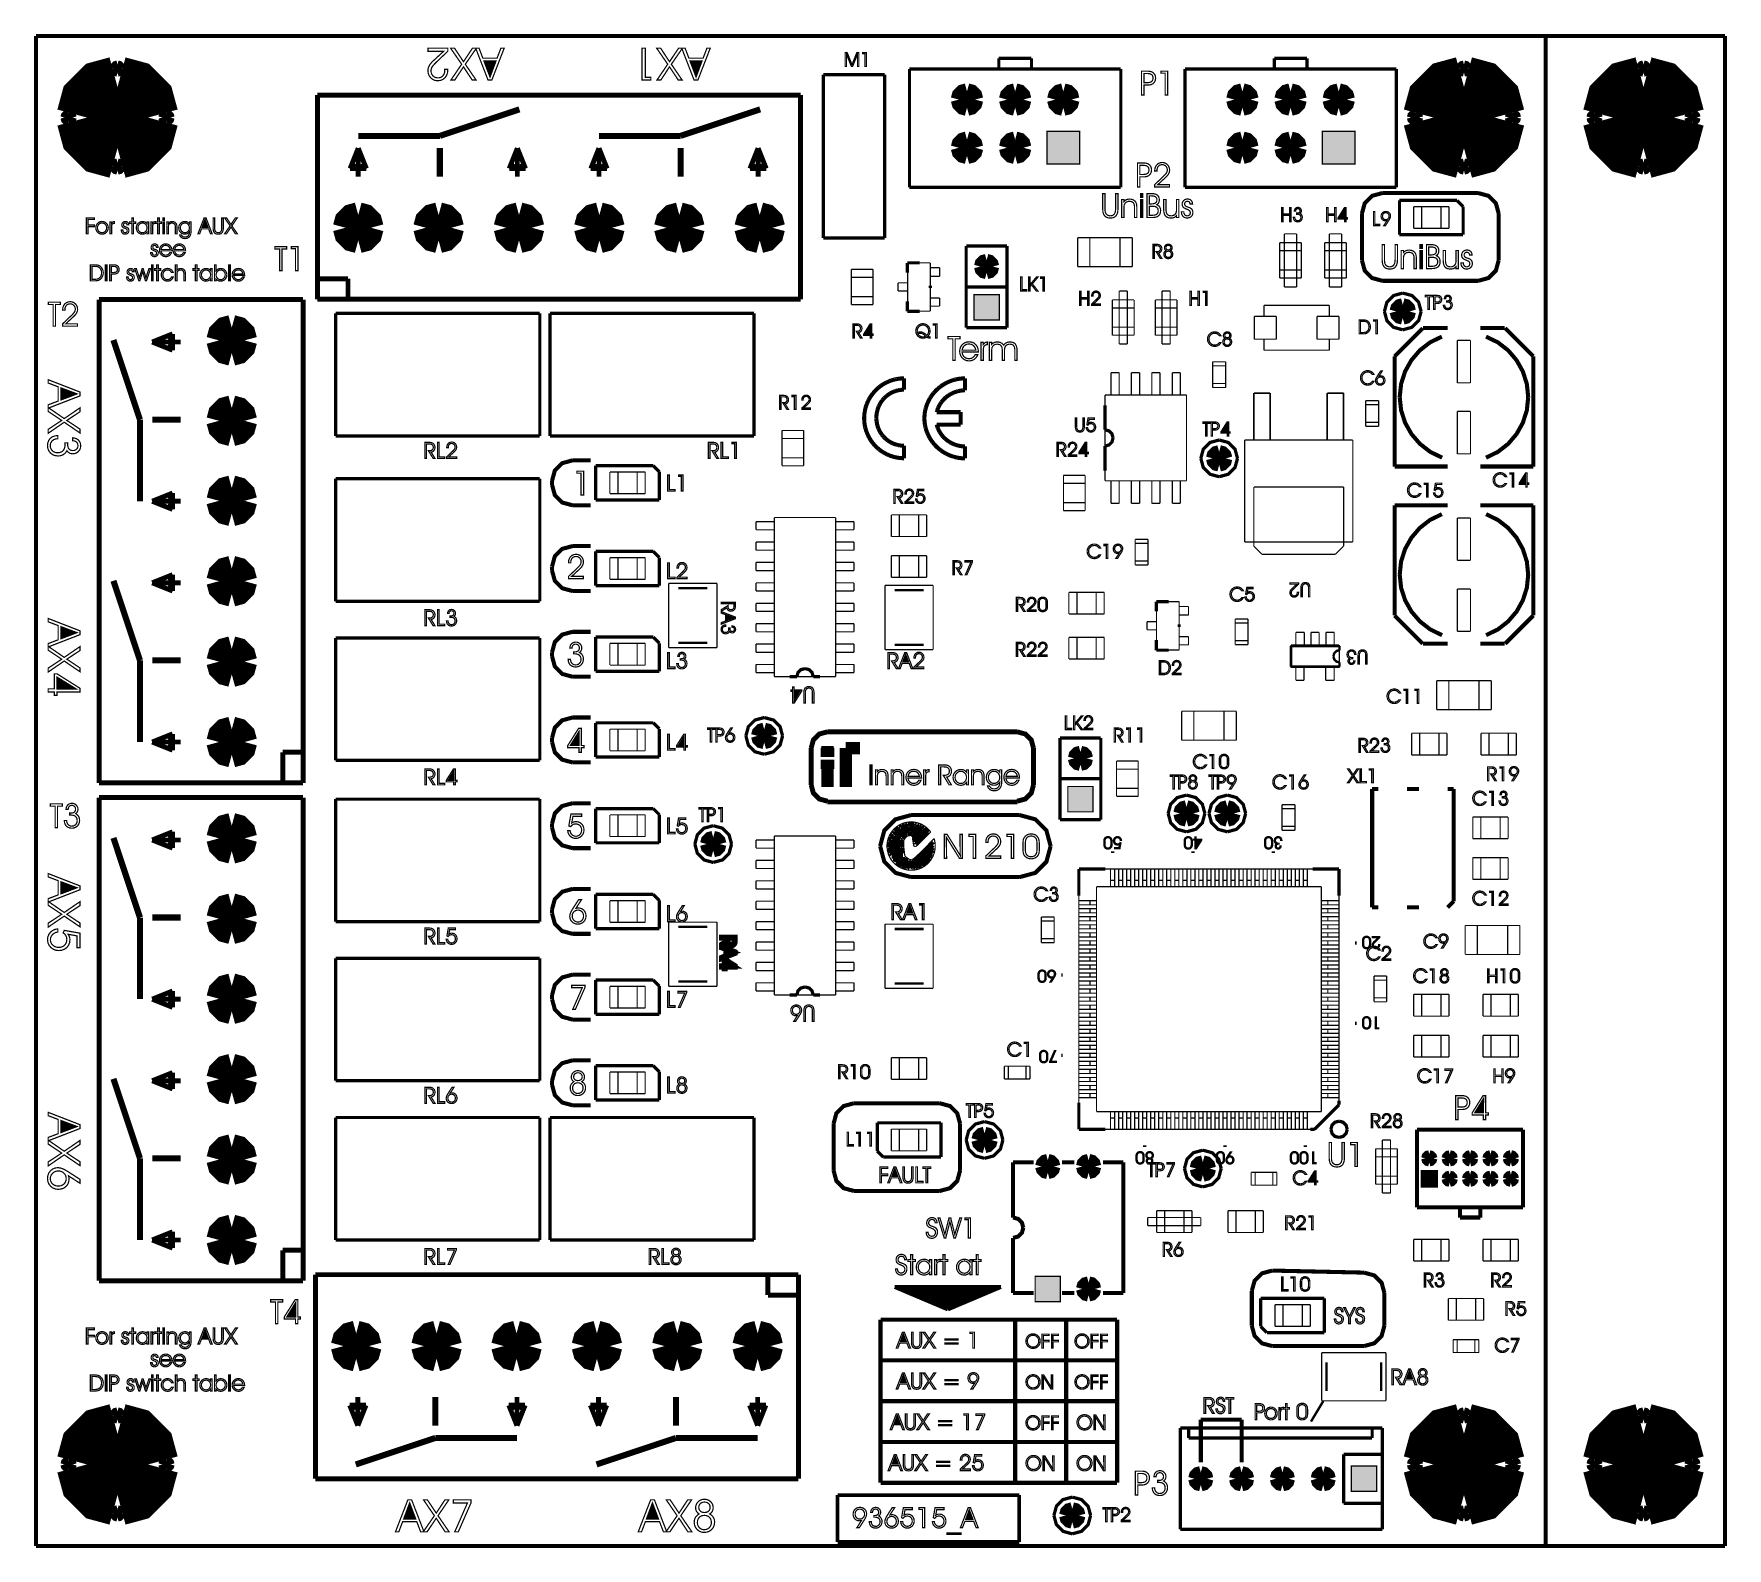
# Model space of a CAD drawing. Extents: x -1.96 to 2.19, y -1.6 to 2.11.
import ezdxf

# ---------------------------------------------------------------- set-up
doc = ezdxf.new("R2010")
doc.units = 0
doc.header["$LTSCALE"] = 0.000394
for name, color, linetype in [('DD', 7, 'CONTINUOUS'), ('KO', 7, 'CONTINUOUS'), ('M4', 7, 'CONTINUOUS'), ('ML', 7, 'CONTINUOUS'), ('TO', 7, 'CONTINUOUS')]:
    doc.layers.add(name, color=color, linetype=linetype)

msp = doc.modelspace()

# ---------------------------------------------------------------- linework, layer by layer
at = {"layer": 'DD', "color": 7, "linetype": 'CONTINUOUS'}
for points, const_width in [([(1.026567, 1.228472), (1.066567, 1.228472)], 0.004), ([(1.026567, 1.113472), (1.026567, 1.228472)], 0.004), ([(1.066567, 1.113472), (1.066567, 1.228472)], 0.004), ([(1.206567, 1.228472), (1.246567, 1.228472)], 0.004), ([(1.206567, 1.113472), (1.206567, 1.228472)], 0.004), ([(1.246567, 1.113472), (1.246567, 1.228472)], 0.004), ([(1.004067, 1.113472), (1.269067, 1.113472)], 0.003), ([(1.004067, 0.863472), (1.004067, 1.113472)], 0.003), ([(1.269067, 0.863472), (1.269067, 1.113472)], 0.003), ([(1.026567, 0.998472), (1.246567, 0.998472)], 0.003), ([(1.026567, 0.863472), (1.026567, 0.998472)], 0.003), ([(1.246567, 0.863472), (1.246567, 0.998472)], 0.003), ([(1.004067, 0.863472), (1.269067, 0.863472)], 0.003), ([(1.026567, 0.853472), (1.026567, 0.863472)], 0.003), ([(1.026567, 0.853472), (1.046567, 0.833472)], 0.003), ([(1.046567, 0.833472), (1.226567, 0.833472)], 0.003), ([(1.226567, 0.833472), (1.246567, 0.853472)], 0.003), ([(1.246567, 0.853472), (1.246567, 0.863472)], 0.003)]:
    msp.add_lwpolyline(points, dxfattribs=dict(at, const_width=const_width))
at = {"layer": 'KO', "color": 7, "linetype": 'CONTINUOUS'}
for points, const_width in [([(-1.958433, -1.596524), (-1.958433, 2.103472)], 0.01), ([(-1.958433, 2.103472), (1.741563, 2.103472)], 0.01), ([(1.741563, -1.596524), (1.741563, 2.103472)], 0.01), ([(1.741563, 2.103472), (2.181563, 2.103472)], 0.01), ([(2.181563, -1.596524), (2.181563, 2.103472)], 0.01), ([(0.006567, -1.471524), (0.451567, -1.471524)], 0.009), ([(0.006567, -1.586524), (0.006567, -1.471524)], 0.009), ([(0.451567, -1.586524), (0.451567, -1.471524)], 0.009), ([(-1.958433, -1.596524), (1.741563, -1.596524)], 0.01), ([(0.006567, -1.586524), (0.451567, -1.586524)], 0.009), ([(1.741563, -1.596524), (2.181563, -1.596524)], 0.01)]:
    msp.add_lwpolyline(points, dxfattribs=dict(at, const_width=const_width))
at = {"layer": 'M4', "color": 7, "linetype": 'CONTINUOUS', "const_width": 0.003}
for points in [[(1.418256, 1.631898), (1.418256, 1.685043)], [(1.418256, 1.685043), (1.504866, 1.685043)], [(1.437941, 1.631898), (1.437941, 1.685043)], [(1.485181, 1.631898), (1.485181, 1.685043)], [(1.504866, 1.631898), (1.504866, 1.685043)], [(1.101567, 1.618472), (1.131567, 1.618472)], [(1.101567, 1.488472), (1.101567, 1.618472)], [(1.131567, 1.488472), (1.131567, 1.618472)], [(1.211567, 1.618472), (1.241567, 1.618472)], [(1.211567, 1.488472), (1.211567, 1.618472)], [(1.241567, 1.488472), (1.241567, 1.618472)], [(1.418256, 1.631898), (1.504866, 1.631898)], [(0.594567, 1.537972), (0.594567, 1.608972)], [(0.594567, 1.608972), (0.728567, 1.608972)], [(0.624567, 1.537972), (0.624567, 1.608972)], [(0.698567, 1.608972), (0.728567, 1.608972)], [(0.698567, 1.537972), (0.698567, 1.608972)], [(0.728567, 1.537972), (0.728567, 1.608972)], [(1.089992, 1.510165), (1.089992, 1.596776)], [(1.089992, 1.596776), (1.143138, 1.596776)], [(1.089992, 1.577091), (1.143138, 1.577091)], [(1.143138, 1.510165), (1.143138, 1.596776)], [(1.199992, 1.510165), (1.199992, 1.596776)], [(1.199992, 1.596776), (1.253138, 1.596776)], [(1.199992, 1.577091), (1.253138, 1.577091)], [(1.253138, 1.510165), (1.253138, 1.596776)], [(0.178067, 1.428972), (0.178067, 1.547472)], [(0.178067, 1.547472), (0.233567, 1.547472)], [(0.233567, 1.429472), (0.233567, 1.547472)], [(0.233567, 1.535472), (0.256567, 1.535472)], [(0.256567, 1.514472), (0.256567, 1.535472)], [(0.594567, 1.537972), (0.728567, 1.537972)], [(0.039992, 1.445165), (0.039992, 1.531776)], [(0.039992, 1.531776), (0.093138, 1.531776)], [(0.039992, 1.512091), (0.093138, 1.512091)], [(0.093138, 1.445165), (0.093138, 1.531776)], [(0.154567, 1.498472), (0.177567, 1.498472)], [(0.154567, 1.478472), (0.154567, 1.498472)], [(0.233567, 1.514472), (0.256567, 1.514472)], [(1.089992, 1.52985), (1.143138, 1.52985)], [(1.089992, 1.510165), (1.143138, 1.510165)], [(1.199992, 1.52985), (1.253138, 1.52985)], [(1.199992, 1.510165), (1.253138, 1.510165)], [(0.039992, 1.46485), (0.093138, 1.46485)], [(0.154567, 1.478472), (0.177567, 1.478472)], [(0.233567, 1.461472), (0.256567, 1.461472)], [(0.256567, 1.441472), (0.256567, 1.461472)], [(0.679992, 1.370165), (0.679992, 1.456776)], [(0.679992, 1.456776), (0.733138, 1.456776)], [(0.696567, 1.348472), (0.696567, 1.478472)], [(0.696567, 1.478472), (0.716567, 1.478472)], [(0.716567, 1.348472), (0.716567, 1.478472)], [(0.733138, 1.370165), (0.733138, 1.456776)], [(0.784992, 1.370165), (0.784992, 1.456776)], [(0.784992, 1.456776), (0.838138, 1.456776)], [(0.801567, 1.348472), (0.801567, 1.478472)], [(0.801567, 1.478472), (0.821567, 1.478472)], [(0.821567, 1.348472), (0.821567, 1.478472)], [(0.838138, 1.370165), (0.838138, 1.456776)], [(1.101567, 1.488472), (1.131567, 1.488472)], [(1.211567, 1.488472), (1.241567, 1.488472)], [(0.039992, 1.445165), (0.093138, 1.445165)], [(0.178067, 1.428972), (0.233567, 1.428972)], [(0.233567, 1.441472), (0.256567, 1.441472)], [(0.679992, 1.437091), (0.733138, 1.437091)], [(0.784992, 1.437091), (0.838138, 1.437091)], [(1.027567, 1.416472), (1.081567, 1.416472)], [(1.027567, 1.360472), (1.027567, 1.416472)], [(1.051567, 1.443472), (1.211567, 1.443472)], [(1.051567, 1.416472), (1.051567, 1.443472)], [(1.051567, 1.416472), (1.081567, 1.416472)], [(1.081567, 1.360472), (1.081567, 1.416472)], [(1.181567, 1.360472), (1.181567, 1.416472)], [(1.181567, 1.416472), (1.211567, 1.416472)], [(1.181567, 1.416472), (1.235567, 1.416472)], [(1.211567, 1.416472), (1.211567, 1.443472)], [(1.235567, 1.360472), (1.235567, 1.416472)], [(0.679992, 1.38985), (0.733138, 1.38985)], [(0.679992, 1.370165), (0.733138, 1.370165)], [(0.784992, 1.38985), (0.838138, 1.38985)], [(0.784992, 1.370165), (0.838138, 1.370165)], [(0.696567, 1.348472), (0.716567, 1.348472)], [(0.801567, 1.348472), (0.821567, 1.348472)], [(1.027567, 1.360472), (1.081567, 1.360472)], [(1.051567, 1.360472), (1.081567, 1.360472)], [(1.051567, 1.333472), (1.051567, 1.360472)], [(1.051567, 1.333472), (1.211567, 1.333472)], [(1.181567, 1.360472), (1.211567, 1.360472)], [(1.181567, 1.360472), (1.235567, 1.360472)], [(1.211567, 1.333472), (1.211567, 1.360472)], [(1.525563, 1.253472), (1.525563, 1.357472)], [(1.525563, 1.357472), (1.557563, 1.357472)], [(1.557563, 1.253472), (1.557563, 1.357472)], [(0.925819, 1.304969), (0.957311, 1.304969)], [(0.925819, 1.241976), (0.925819, 1.304969)], [(0.925819, 1.295126), (0.957311, 1.295126)], [(0.957311, 1.241976), (0.957311, 1.304969)], [(0.676567, 1.223472), (0.676567, 1.278472)], [(0.676567, 1.278472), (0.696567, 1.278472)], [(0.696567, 1.223472), (0.696567, 1.278472)], [(0.726567, 1.223472), (0.726567, 1.278472)], [(0.726567, 1.278472), (0.746567, 1.278472)], [(0.746567, 1.223472), (0.746567, 1.278472)], [(0.776567, 1.278472), (0.796567, 1.278472)], [(0.776567, 1.223472), (0.776567, 1.278472)], [(0.796567, 1.223472), (0.796567, 1.278472)], [(0.826567, 1.223472), (0.826567, 1.278472)], [(0.826567, 1.278472), (0.846567, 1.278472)], [(0.846567, 1.223472), (0.846567, 1.278472)], [(0.925819, 1.251819), (0.957311, 1.251819)], [(1.525563, 1.253472), (1.557563, 1.253472)], [(0.661567, 1.223472), (0.861567, 1.223472)], [(0.661567, 1.138472), (0.661567, 1.223472)], [(0.861567, 1.013472), (0.861567, 1.223472)], [(0.925819, 1.241976), (0.957311, 1.241976)], [(1.300815, 1.209969), (1.332307, 1.209969)], [(1.300815, 1.146976), (1.300815, 1.209969)], [(1.332307, 1.146976), (1.332307, 1.209969)], [(1.300815, 1.200126), (1.332307, 1.200126)], [(1.525563, 1.079472), (1.525563, 1.183472)], [(1.525563, 1.183472), (1.557563, 1.183472)], [(1.557563, 1.079472), (1.557563, 1.183472)], [(-0.130008, 1.050165), (-0.130008, 1.136776)], [(-0.130008, 1.136776), (-0.076862, 1.136776)], [(-0.076862, 1.050165), (-0.076862, 1.136776)], [(0.661567, 1.097472), (0.661567, 1.138472)], [(0.681567, 1.118472), (0.67883, 1.128551), (0.671649, 1.135731), (0.661571, 1.138469)], [(0.681567, 1.118472), (0.67883, 1.128551), (0.671649, 1.135731), (0.661571, 1.138469)], [(1.300815, 1.156819), (1.332307, 1.156819)], [(1.300815, 1.146976), (1.332307, 1.146976)], [(-0.130008, 1.117091), (-0.076862, 1.117091)], [(0.661567, 1.013472), (0.661567, 1.098472)], [(0.661571, 1.098476), (0.671649, 1.101213), (0.67883, 1.108394), (0.681567, 1.118472)], [(0.661571, 1.098476), (0.671649, 1.101213), (0.67883, 1.108394), (0.681567, 1.118472)], [(1.525563, 1.079472), (1.557563, 1.079472)], [(-0.130008, 1.06985), (-0.076862, 1.06985)], [(-0.130008, 1.050165), (-0.076862, 1.050165)], [(-0.55174, 1.035043), (-0.46513, 1.035043)], [(-0.55174, 0.981898), (-0.55174, 1.035043)], [(-0.532055, 0.981898), (-0.532055, 1.035043)], [(-0.484815, 0.981898), (-0.484815, 1.035043)], [(-0.46513, 0.981898), (-0.46513, 1.035043)], [(0.559992, 0.940165), (0.559992, 1.026776)], [(0.559992, 1.026776), (0.613138, 1.026776)], [(0.559992, 1.007091), (0.613138, 1.007091)], [(0.613138, 0.940165), (0.613138, 1.026776)], [(0.661567, 1.013472), (0.861567, 1.013472)], [(0.676567, 0.958472), (0.676567, 1.013472)], [(0.696567, 0.958472), (0.696567, 1.013472)], [(0.726567, 0.958472), (0.726567, 1.013472)], [(0.746567, 0.958472), (0.746567, 1.013472)], [(0.776567, 0.958472), (0.776567, 1.013472)], [(0.796567, 0.958472), (0.796567, 1.013472)], [(0.826567, 0.958472), (0.826567, 1.013472)], [(0.846567, 0.958472), (0.846567, 1.013472)], [(-0.55174, 0.981898), (-0.46513, 0.981898)], [(0.559992, 0.95985), (0.613138, 0.95985)], [(0.676567, 0.958472), (0.696567, 0.958472)], [(0.726567, 0.958472), (0.746567, 0.958472)], [(0.776567, 0.958472), (0.796567, 0.958472)], [(0.826567, 0.958472), (0.846567, 0.958472)], [(-0.193433, 0.913472), (-0.148433, 0.913472)], [(-0.193433, 0.893472), (-0.193433, 0.913472)], [(-0.148433, 0.533472), (-0.148433, 0.923472)], [(-0.148433, 0.923472), (0.001567, 0.923472)], [(0.001567, 0.533472), (0.001567, 0.923472)], [(0.001567, 0.913472), (0.046567, 0.913472)], [(0.046567, 0.893472), (0.046567, 0.913472)], [(0.13826, 0.876898), (0.13826, 0.930043)], [(0.13826, 0.930043), (0.22487, 0.930043)], [(0.157945, 0.876898), (0.157945, 0.930043)], [(0.205185, 0.876898), (0.205185, 0.930043)], [(0.22487, 0.876898), (0.22487, 0.930043)], [(0.559992, 0.940165), (0.613138, 0.940165)], [(1.525563, 0.818472), (1.525563, 0.922472)], [(1.525563, 0.922472), (1.557563, 0.922472)], [(1.557563, 0.818472), (1.557563, 0.922472)], [(-0.193433, 0.893472), (-0.148433, 0.893472)], [(0.001567, 0.893472), (0.046567, 0.893472)], [(0.13826, 0.876898), (0.22487, 0.876898)], [(-0.193433, 0.863472), (-0.148433, 0.863472)], [(-0.193433, 0.843472), (-0.193433, 0.863472)], [(-0.193433, 0.843472), (-0.148433, 0.843472)], [(0.001567, 0.863472), (0.046567, 0.863472)], [(0.001567, 0.843472), (0.046567, 0.843472)], [(0.046567, 0.843472), (0.046567, 0.863472)], [(0.13826, 0.776898), (0.13826, 0.830043)], [(0.13826, 0.830043), (0.22487, 0.830043)], [(0.157945, 0.776898), (0.157945, 0.830043)], [(0.205185, 0.776898), (0.205185, 0.830043)], [(0.22487, 0.776898), (0.22487, 0.830043)], [(0.735819, 0.869969), (0.767311, 0.869969)], [(0.735819, 0.806976), (0.735819, 0.869969)], [(0.735819, 0.860126), (0.767311, 0.860126)], [(0.767311, 0.806976), (0.767311, 0.869969)], [(-0.55174, 0.771898), (-0.55174, 0.825043)], [(-0.55174, 0.825043), (-0.46513, 0.825043)], [(-0.532055, 0.771898), (-0.532055, 0.825043)], [(-0.484815, 0.771898), (-0.484815, 0.825043)], [(-0.46513, 0.771898), (-0.46513, 0.825043)], [(-0.193433, 0.813472), (-0.148433, 0.813472)], [(-0.193433, 0.793472), (-0.193433, 0.813472)], [(-0.193433, 0.793472), (-0.148433, 0.793472)], [(0.001567, 0.813472), (0.046567, 0.813472)], [(0.001567, 0.793472), (0.046567, 0.793472)], [(0.046567, 0.793472), (0.046567, 0.813472)], [(0.735819, 0.816819), (0.767311, 0.816819)], [(0.735819, 0.806976), (0.767311, 0.806976)], [(1.525563, 0.818472), (1.557563, 0.818472)], [(-0.55174, 0.771898), (-0.46513, 0.771898)], [(-0.407488, 0.604732), (-0.407488, 0.762213)], [(-0.407488, 0.762213), (-0.289382, 0.762213)], [(-0.289382, 0.604732), (-0.289382, 0.762213)], [(-0.193433, 0.763472), (-0.148433, 0.763472)], [(-0.193433, 0.743472), (-0.193433, 0.763472)], [(0.001567, 0.763472), (0.046567, 0.763472)], [(0.046567, 0.743472), (0.046567, 0.763472)], [(0.122512, 0.757213), (0.240618, 0.757213)], [(0.122512, 0.599732), (0.122512, 0.757213)], [(0.13826, 0.776898), (0.22487, 0.776898)], [(0.240618, 0.599732), (0.240618, 0.757213)], [(1.525563, 0.644472), (1.525563, 0.748472)], [(1.525563, 0.748472), (1.557563, 0.748472)], [(1.557563, 0.644472), (1.557563, 0.748472)], [(-0.193433, 0.743472), (-0.148433, 0.743472)], [(-0.193433, 0.713472), (-0.148433, 0.713472)], [(-0.193433, 0.693472), (-0.193433, 0.713472)], [(0.001567, 0.743472), (0.046567, 0.743472)], [(0.001567, 0.713472), (0.046567, 0.713472)], [(0.046567, 0.693472), (0.046567, 0.713472)], [(0.57326, 0.740043), (0.65987, 0.740043)], [(0.57326, 0.686898), (0.57326, 0.740043)], [(0.592945, 0.686898), (0.592945, 0.740043)], [(0.640185, 0.686898), (0.640185, 0.740043)], [(0.65987, 0.686898), (0.65987, 0.740043)], [(0.788067, 0.717472), (0.843567, 0.717472)], [(0.788067, 0.598972), (0.788067, 0.717472)], [(0.843567, 0.599472), (0.843567, 0.717472)], [(0.843567, 0.705472), (0.866567, 0.705472)], [(0.866567, 0.684472), (0.866567, 0.705472)], [(-0.193433, 0.693472), (-0.148433, 0.693472)], [(-0.193433, 0.663472), (-0.148433, 0.663472)], [(-0.193433, 0.643472), (-0.193433, 0.663472)], [(0.001567, 0.693472), (0.046567, 0.693472)], [(0.001567, 0.663472), (0.046567, 0.663472)], [(0.046567, 0.643472), (0.046567, 0.663472)], [(0.57326, 0.686898), (0.65987, 0.686898)], [(0.764567, 0.648472), (0.764567, 0.668472)], [(0.764567, 0.668472), (0.787567, 0.668472)], [(0.843567, 0.684472), (0.866567, 0.684472)], [(0.980819, 0.611976), (0.980819, 0.674969)], [(0.980819, 0.674969), (1.012311, 0.674969)], [(0.980819, 0.665126), (1.012311, 0.665126)], [(1.012311, 0.611976), (1.012311, 0.674969)], [(-0.193433, 0.643472), (-0.148433, 0.643472)], [(0.001567, 0.643472), (0.046567, 0.643472)], [(0.57326, 0.630043), (0.65987, 0.630043)], [(0.57326, 0.576898), (0.57326, 0.630043)], [(0.592945, 0.576898), (0.592945, 0.630043)], [(0.640185, 0.576898), (0.640185, 0.630043)], [(0.65987, 0.576898), (0.65987, 0.630043)], [(0.764567, 0.648472), (0.787567, 0.648472)], [(0.843567, 0.631472), (0.866567, 0.631472)], [(0.866567, 0.611472), (0.866567, 0.631472)], [(0.980819, 0.621819), (1.012311, 0.621819)], [(1.129567, 0.642472), (1.150567, 0.642472)], [(1.129567, 0.611472), (1.129567, 0.642472)], [(1.150567, 0.611472), (1.150567, 0.642472)], [(1.166567, 0.642472), (1.186567, 0.642472)], [(1.166567, 0.611472), (1.166567, 0.642472)], [(1.186567, 0.611472), (1.186567, 0.642472)], [(1.203567, 0.642472), (1.223567, 0.642472)], [(1.203567, 0.611472), (1.203567, 0.642472)], [(1.223567, 0.611472), (1.223567, 0.642472)], [(1.525563, 0.644472), (1.557563, 0.644472)], [(-0.55174, 0.561898), (-0.55174, 0.615043)], [(-0.55174, 0.615043), (-0.46513, 0.615043)], [(-0.532055, 0.561898), (-0.532055, 0.615043)], [(-0.484815, 0.561898), (-0.484815, 0.615043)], [(-0.46513, 0.561898), (-0.46513, 0.615043)], [(-0.407488, 0.604732), (-0.289382, 0.604732)], [(-0.193433, 0.613472), (-0.148433, 0.613472)], [(-0.193433, 0.593472), (-0.193433, 0.613472)], [(-0.193433, 0.593472), (-0.148433, 0.593472)], [(0.001567, 0.613472), (0.046567, 0.613472)], [(0.001567, 0.593472), (0.046567, 0.593472)], [(0.046567, 0.593472), (0.046567, 0.613472)], [(0.122512, 0.599732), (0.240618, 0.599732)], [(0.788067, 0.598972), (0.843567, 0.598972)], [(0.843567, 0.611472), (0.866567, 0.611472)], [(0.980819, 0.611976), (1.012311, 0.611976)], [(1.117567, 0.611472), (1.235567, 0.611472)], [(1.117567, 0.555972), (1.117567, 0.611472)], [(1.236067, 0.555972), (1.236067, 0.611472)], [(-0.55174, 0.561898), (-0.46513, 0.561898)], [(-0.193433, 0.563472), (-0.148433, 0.563472)], [(-0.193433, 0.543472), (-0.193433, 0.563472)], [(-0.193433, 0.543472), (-0.148433, 0.543472)], [(-0.073429, 0.553469), (-0.08351, 0.550731), (-0.090692, 0.543551), (-0.093429, 0.533472)], [(-0.073429, 0.553469), (-0.08351, 0.550731), (-0.090692, 0.543551), (-0.093429, 0.533472)], [(-0.053429, 0.533472), (-0.056166, 0.543551), (-0.063348, 0.550731), (-0.073429, 0.553469)], [(-0.053429, 0.533472), (-0.056166, 0.543551), (-0.063348, 0.550731), (-0.073429, 0.553469)], [(0.001567, 0.563472), (0.046567, 0.563472)], [(0.001567, 0.543472), (0.046567, 0.543472)], [(0.046567, 0.543472), (0.046567, 0.563472)], [(0.57326, 0.576898), (0.65987, 0.576898)], [(1.117567, 0.555972), (1.236067, 0.555972)], [(1.129567, 0.524472), (1.129567, 0.555472)], [(1.149567, 0.524472), (1.149567, 0.555472)], [(1.202567, 0.524472), (1.202567, 0.555472)], [(1.223567, 0.524472), (1.223567, 0.555472)], [(-0.148433, 0.533472), (-0.103433, 0.533472)], [(-0.103433, 0.533472), (-0.042433, 0.533472)], [(-0.043433, 0.533472), (0.001567, 0.533472)], [(1.129567, 0.524472), (1.149567, 0.524472)], [(1.202567, 0.524472), (1.223567, 0.524472)], [(1.474563, 0.452972), (1.474563, 0.523972)], [(1.474563, 0.523972), (1.608563, 0.523972)], [(1.504563, 0.452972), (1.504563, 0.523972)], [(1.578563, 0.523972), (1.608563, 0.523972)], [(1.578563, 0.452972), (1.578563, 0.523972)], [(1.608563, 0.452972), (1.608563, 0.523972)], [(0.849567, 0.377972), (0.849567, 0.448972)], [(0.849567, 0.448972), (0.983567, 0.448972)], [(0.879567, 0.377972), (0.879567, 0.448972)], [(0.953567, 0.377972), (0.953567, 0.448972)], [(0.983567, 0.377972), (0.983567, 0.448972)], [(1.474563, 0.452972), (1.608563, 0.452972)], [(-0.55174, 0.351898), (-0.55174, 0.405043)], [(-0.55174, 0.405043), (-0.46513, 0.405043)], [(-0.532055, 0.351898), (-0.532055, 0.405043)], [(-0.484815, 0.351898), (-0.484815, 0.405043)], [(-0.46513, 0.351898), (-0.46513, 0.405043)], [(0.849567, 0.377972), (0.983567, 0.377972)], [(0.849567, 0.377972), (0.879567, 0.377972)], [(1.413256, 0.395043), (1.499866, 0.395043)], [(1.413256, 0.341898), (1.413256, 0.395043)], [(1.432941, 0.341898), (1.432941, 0.395043)], [(1.480181, 0.341898), (1.480181, 0.395043)], [(1.499866, 0.341898), (1.499866, 0.395043)], [(1.583256, 0.395043), (1.669866, 0.395043)], [(1.583256, 0.341898), (1.583256, 0.395043)], [(1.602941, 0.341898), (1.602941, 0.395043)], [(1.650181, 0.341898), (1.650181, 0.395043)], [(1.669866, 0.341898), (1.669866, 0.395043)], [(-0.55174, 0.351898), (-0.46513, 0.351898)], [(1.413256, 0.341898), (1.499866, 0.341898)], [(1.583256, 0.341898), (1.669866, 0.341898)], [(0.689992, 0.240165), (0.689992, 0.326776)], [(0.689992, 0.326776), (0.743138, 0.326776)], [(0.689992, 0.307091), (0.743138, 0.307091)], [(0.743138, 0.240165), (0.743138, 0.326776)], [(0.689992, 0.25985), (0.743138, 0.25985)], [(0.689992, 0.240165), (0.743138, 0.240165)], [(1.095819, 0.219969), (1.127311, 0.219969)], [(1.095819, 0.156976), (1.095819, 0.219969)], [(1.095819, 0.210126), (1.127311, 0.210126)], [(1.127311, 0.156976), (1.127311, 0.219969)], [(-0.55174, 0.141898), (-0.55174, 0.195043)], [(-0.55174, 0.195043), (-0.46513, 0.195043)], [(-0.532055, 0.141898), (-0.532055, 0.195043)], [(-0.484815, 0.141898), (-0.484815, 0.195043)], [(-0.46513, 0.141898), (-0.46513, 0.195043)], [(1.095819, 0.166819), (1.127311, 0.166819)], [(1.563256, 0.136898), (1.563256, 0.190043)], [(1.563256, 0.190043), (1.649866, 0.190043)], [(1.582941, 0.136898), (1.582941, 0.190043)], [(1.630181, 0.136898), (1.630181, 0.190043)], [(1.649866, 0.136898), (1.649866, 0.190043)], [(-0.55174, 0.141898), (-0.46513, 0.141898)], [(-0.193433, 0.133472), (-0.148433, 0.133472)], [(-0.193433, 0.113472), (-0.193433, 0.133472)], [(-0.148433, -0.246524), (-0.148433, 0.143472)], [(-0.148433, 0.143472), (0.001567, 0.143472)], [(0.001567, -0.246524), (0.001567, 0.143472)], [(0.001567, 0.133472), (0.046567, 0.133472)], [(0.046567, 0.113472), (0.046567, 0.133472)], [(0.678917, 0.130795), (0.678917, 0.122094), (0.678872, 0.120354), (0.678736, 0.118927), (0.678512, 0.117811), (0.678186, 0.116873), (0.677744, 0.115976), (0.677185, 0.115122), (0.676142, 0.113946), (0.674957, 0.112964), (0.673626, 0.112177), (0.672178, 0.111609), (0.670637, 0.111268), (0.669, 0.111154), (0.666143, 0.111472), (0.663719, 0.112426), (0.661728, 0.114012), (0.660251, 0.116162), (0.659363, 0.118802), (0.659067, 0.121929), (0.659067, 0.130917), (0.659111, 0.13241), (0.659241, 0.133722), (0.659453, 0.13485), (0.659759, 0.135853), (0.660166, 0.13677), (0.660677, 0.137602), (0.661693, 0.138809), (0.662883, 0.139817), (0.664248, 0.14063), (0.665742, 0.14122), (0.667325, 0.141575), (0.669, 0.141693), (0.670635, 0.141581), (0.672171, 0.141243), (0.673614, 0.140677), (0.674948, 0.139895), (0.67615, 0.138912), (0.677224, 0.137728), (0.677761, 0.13692), (0.67819, 0.136002), (0.678512, 0.134976), (0.678736, 0.133792), (0.678872, 0.132397), (0.678917, 0.130795)], [(0.678917, 0.130795), (0.678917, 0.122094), (0.678872, 0.120354), (0.678736, 0.118927), (0.678512, 0.117811), (0.678186, 0.116873), (0.677744, 0.115976), (0.677185, 0.115122), (0.676142, 0.113946), (0.674957, 0.112964), (0.673626, 0.112177), (0.672178, 0.111609), (0.670637, 0.111268), (0.669, 0.111154), (0.666143, 0.111472), (0.663719, 0.112426), (0.661728, 0.114012), (0.660251, 0.116162), (0.659363, 0.118802), (0.659067, 0.121929), (0.659067, 0.130917), (0.659111, 0.13241), (0.659241, 0.133722), (0.659453, 0.13485), (0.659759, 0.135853), (0.660166, 0.13677), (0.660677, 0.137602), (0.661693, 0.138809), (0.662883, 0.139817), (0.664248, 0.14063), (0.665742, 0.14122), (0.667325, 0.141575), (0.669, 0.141693), (0.670635, 0.141581), (0.672171, 0.141243), (0.673614, 0.140677), (0.674948, 0.139895), (0.67615, 0.138912), (0.677224, 0.137728), (0.677761, 0.13692), (0.67819, 0.136002), (0.678512, 0.134976), (0.678736, 0.133792), (0.678872, 0.132397), (0.678917, 0.130795)], [(0.676075, 0.131421), (0.675866, 0.133674), (0.675242, 0.135566), (0.674205, 0.137102), (0.672793, 0.138232), (0.67106, 0.138911), (0.669008, 0.139138), (0.666959, 0.138913), (0.665232, 0.13824), (0.663827, 0.137122), (0.662783, 0.135602), (0.662157, 0.133728), (0.661949, 0.131504), (0.661949, 0.121386), (0.662158, 0.119172), (0.662786, 0.117302), (0.663835, 0.115776), (0.665248, 0.114651), (0.66697, 0.113977), (0.669008, 0.113752), (0.67106, 0.113979), (0.672793, 0.11466), (0.674205, 0.115795), (0.675242, 0.117342), (0.675866, 0.119246), (0.676075, 0.121512), (0.676075, 0.131421)], [(0.676075, 0.131421), (0.675866, 0.133674), (0.675242, 0.135566), (0.674205, 0.137102), (0.672793, 0.138232), (0.67106, 0.138911), (0.669008, 0.139138), (0.666959, 0.138913), (0.665232, 0.13824), (0.663827, 0.137122), (0.662783, 0.135602), (0.662157, 0.133728), (0.661949, 0.131504), (0.661949, 0.121386), (0.662158, 0.119172), (0.662786, 0.117302), (0.663835, 0.115776), (0.665248, 0.114651), (0.66697, 0.113977), (0.669008, 0.113752), (0.67106, 0.113979), (0.672793, 0.11466), (0.674205, 0.115795), (0.675242, 0.117342), (0.675866, 0.119246), (0.676075, 0.121512), (0.676075, 0.131421)], [(0.702272, 0.132205), (0.69935, 0.132205), (0.699029, 0.134015), (0.698284, 0.135634), (0.697114, 0.137059), (0.695656, 0.138166), (0.694045, 0.138832), (0.69228, 0.139055), (0.690407, 0.138807), (0.688737, 0.138064), (0.687272, 0.136827), (0.686139, 0.135229), (0.685459, 0.133398), (0.685232, 0.131339), (0.685459, 0.129277), (0.686139, 0.127493), (0.687272, 0.125988), (0.688775, 0.124853), (0.690559, 0.124172), (0.692622, 0.123945), (0.69383, 0.124039), (0.694958, 0.124319), (0.696008, 0.124783), (0.696975, 0.125438), (0.697866, 0.126284), (0.698681, 0.127327), (0.700906, 0.126303), (0.698303, 0.111772), (0.685071, 0.111772), (0.685071, 0.114654), (0.695843, 0.114654), (0.697315, 0.122839), (0.696473, 0.122287), (0.69564, 0.121846), (0.694811, 0.121516), (0.693959, 0.121286), (0.693063, 0.121148), (0.692122, 0.121102), (0.689433, 0.121426), (0.687088, 0.122395), (0.685087, 0.124008), (0.683567, 0.126118), (0.682655, 0.128589), (0.68235, 0.131421), (0.682676, 0.134128), (0.683652, 0.136554), (0.68528, 0.138697), (0.687372, 0.140362), (0.689741, 0.141361), (0.692382, 0.141693), (0.694897, 0.141397), (0.697154, 0.140509), (0.69915, 0.139028), (0.700741, 0.13708), (0.701782, 0.134806), (0.702272, 0.132205)], [(0.702272, 0.132205), (0.69935, 0.132205), (0.699029, 0.134015), (0.698284, 0.135634), (0.697114, 0.137059), (0.695656, 0.138166), (0.694045, 0.138832), (0.69228, 0.139055), (0.690407, 0.138807), (0.688737, 0.138064), (0.687272, 0.136827), (0.686139, 0.135229), (0.685459, 0.133398), (0.685232, 0.131339), (0.685459, 0.129277), (0.686139, 0.127493), (0.687272, 0.125988), (0.688775, 0.124853), (0.690559, 0.124172), (0.692622, 0.123945), (0.69383, 0.124039), (0.694958, 0.124319), (0.696008, 0.124783), (0.696975, 0.125438), (0.697866, 0.126284), (0.698681, 0.127327), (0.700906, 0.126303), (0.698303, 0.111772), (0.685071, 0.111772), (0.685071, 0.114654), (0.695843, 0.114654), (0.697315, 0.122839), (0.696473, 0.122287), (0.69564, 0.121846), (0.694811, 0.121516), (0.693959, 0.121286), (0.693063, 0.121148), (0.692122, 0.121102), (0.689433, 0.121426), (0.687088, 0.122395), (0.685087, 0.124008), (0.683567, 0.126118), (0.682655, 0.128589), (0.68235, 0.131421), (0.682676, 0.134128), (0.683652, 0.136554), (0.68528, 0.138697), (0.687372, 0.140362), (0.689741, 0.141361), (0.692382, 0.141693), (0.694897, 0.141397), (0.697154, 0.140509), (0.69915, 0.139028), (0.700741, 0.13708), (0.701782, 0.134806), (0.702272, 0.132205)], [(0.875768, 0.130795), (0.875768, 0.122094), (0.875722, 0.120354), (0.875586, 0.118927), (0.875362, 0.117811), (0.875037, 0.116873), (0.874595, 0.115976), (0.874035, 0.115122), (0.872993, 0.113946), (0.871808, 0.112964), (0.870476, 0.112177), (0.869029, 0.111609), (0.867487, 0.111268), (0.86585, 0.111154), (0.862993, 0.111472), (0.86057, 0.112426), (0.858579, 0.114012), (0.857101, 0.116162), (0.856214, 0.118802), (0.855917, 0.121929), (0.855917, 0.130917), (0.855961, 0.13241), (0.856091, 0.133722), (0.856303, 0.13485), (0.856609, 0.135853), (0.857017, 0.13677), (0.857528, 0.137602), (0.858543, 0.138809), (0.859733, 0.139817), (0.861098, 0.14063), (0.862592, 0.14122), (0.864176, 0.141575), (0.86585, 0.141693), (0.867485, 0.141581), (0.869022, 0.141243), (0.870465, 0.140677), (0.871799, 0.139895), (0.873001, 0.138912), (0.874075, 0.137728), (0.874612, 0.13692), (0.875041, 0.136002), (0.875362, 0.134976), (0.875586, 0.133792), (0.875722, 0.132397), (0.875768, 0.130795)], [(0.875768, 0.130795), (0.875768, 0.122094), (0.875722, 0.120354), (0.875586, 0.118927), (0.875362, 0.117811), (0.875037, 0.116873), (0.874595, 0.115976), (0.874035, 0.115122), (0.872993, 0.113946), (0.871808, 0.112964), (0.870476, 0.112177), (0.869029, 0.111609), (0.867487, 0.111268), (0.86585, 0.111154), (0.862993, 0.111472), (0.86057, 0.112426), (0.858579, 0.114012), (0.857101, 0.116162), (0.856214, 0.118802), (0.855917, 0.121929), (0.855917, 0.130917), (0.855961, 0.13241), (0.856091, 0.133722), (0.856303, 0.13485), (0.856609, 0.135853), (0.857017, 0.13677), (0.857528, 0.137602), (0.858543, 0.138809), (0.859733, 0.139817), (0.861098, 0.14063), (0.862592, 0.14122), (0.864176, 0.141575), (0.86585, 0.141693), (0.867485, 0.141581), (0.869022, 0.141243), (0.870465, 0.140677), (0.871799, 0.139895), (0.873001, 0.138912), (0.874075, 0.137728), (0.874612, 0.13692), (0.875041, 0.136002), (0.875362, 0.134976), (0.875586, 0.133792), (0.875722, 0.132397), (0.875768, 0.130795)], [(0.872925, 0.131421), (0.872717, 0.133674), (0.872093, 0.135566), (0.871055, 0.137102), (0.869643, 0.138232), (0.867911, 0.138911), (0.865858, 0.139138), (0.86381, 0.138913), (0.862083, 0.13824), (0.860677, 0.137122), (0.859634, 0.135602), (0.859008, 0.133728), (0.858799, 0.131504), (0.858799, 0.121386), (0.859008, 0.119172), (0.859636, 0.117302), (0.860685, 0.115776), (0.862098, 0.114651), (0.863821, 0.113977), (0.865858, 0.113752), (0.867911, 0.113979), (0.869643, 0.11466), (0.871055, 0.115795), (0.872093, 0.117342), (0.872717, 0.119246), (0.872925, 0.121512), (0.872925, 0.131421)], [(0.872925, 0.131421), (0.872717, 0.133674), (0.872093, 0.135566), (0.871055, 0.137102), (0.869643, 0.138232), (0.867911, 0.138911), (0.865858, 0.139138), (0.86381, 0.138913), (0.862083, 0.13824), (0.860677, 0.137122), (0.859634, 0.135602), (0.859008, 0.133728), (0.858799, 0.131504), (0.858799, 0.121386), (0.859008, 0.119172), (0.859636, 0.117302), (0.860685, 0.115776), (0.862098, 0.114651), (0.863821, 0.113977), (0.865858, 0.113752), (0.867911, 0.113979), (0.869643, 0.11466), (0.871055, 0.115795), (0.872093, 0.117342), (0.872717, 0.119246), (0.872925, 0.121512), (0.872925, 0.131421)], [(0.882461, 0.14111), (0.885299, 0.14111), (0.885299, 0.135445), (0.899039, 0.135445), (0.899039, 0.132886), (0.885748, 0.111772), (0.882461, 0.111772), (0.882461, 0.132886), (0.879276, 0.132886), (0.879276, 0.135445), (0.882461, 0.135445), (0.882461, 0.14111)], [(0.882461, 0.14111), (0.885299, 0.14111), (0.885299, 0.135445), (0.899039, 0.135445), (0.899039, 0.132886), (0.885748, 0.111772), (0.882461, 0.111772), (0.882461, 0.132886), (0.879276, 0.132886), (0.879276, 0.135445), (0.882461, 0.135445), (0.882461, 0.14111)], [(0.885217, 0.132886), (0.885098, 0.115154), (0.89602, 0.132886), (0.885217, 0.132886)], [(0.885217, 0.132886), (0.885098, 0.115154), (0.89602, 0.132886), (0.885217, 0.132886)], [(1.072618, 0.130795), (1.072618, 0.122094), (1.072572, 0.120354), (1.072437, 0.118927), (1.072213, 0.117811), (1.071887, 0.116873), (1.071445, 0.115976), (1.070886, 0.115122), (1.069843, 0.113946), (1.068658, 0.112964), (1.067327, 0.112177), (1.065879, 0.111609), (1.064338, 0.111268), (1.062701, 0.111154), (1.059844, 0.111472), (1.05742, 0.112426), (1.055429, 0.114012), (1.053952, 0.116162), (1.053064, 0.118802), (1.052768, 0.121929), (1.052768, 0.130917), (1.052812, 0.13241), (1.052942, 0.133722), (1.053154, 0.13485), (1.05346, 0.135853), (1.053867, 0.13677), (1.054378, 0.137602), (1.055394, 0.138809), (1.056584, 0.139817), (1.057949, 0.14063), (1.059442, 0.14122), (1.061026, 0.141575), (1.062701, 0.141693), (1.064335, 0.141581), (1.065872, 0.141243), (1.067315, 0.140677), (1.068649, 0.139895), (1.069851, 0.138912), (1.070925, 0.137728), (1.071462, 0.13692), (1.071891, 0.136002), (1.072213, 0.134976), (1.072437, 0.133792), (1.072572, 0.132397), (1.072618, 0.130795)], [(1.072618, 0.130795), (1.072618, 0.122094), (1.072572, 0.120354), (1.072437, 0.118927), (1.072213, 0.117811), (1.071887, 0.116873), (1.071445, 0.115976), (1.070886, 0.115122), (1.069843, 0.113946), (1.068658, 0.112964), (1.067327, 0.112177), (1.065879, 0.111609), (1.064338, 0.111268), (1.062701, 0.111154), (1.059844, 0.111472), (1.05742, 0.112426), (1.055429, 0.114012), (1.053952, 0.116162), (1.053064, 0.118802), (1.052768, 0.121929), (1.052768, 0.130917), (1.052812, 0.13241), (1.052942, 0.133722), (1.053154, 0.13485), (1.05346, 0.135853), (1.053867, 0.13677), (1.054378, 0.137602), (1.055394, 0.138809), (1.056584, 0.139817), (1.057949, 0.14063), (1.059442, 0.14122), (1.061026, 0.141575), (1.062701, 0.141693), (1.064335, 0.141581), (1.065872, 0.141243), (1.067315, 0.140677), (1.068649, 0.139895), (1.069851, 0.138912), (1.070925, 0.137728), (1.071462, 0.13692), (1.071891, 0.136002), (1.072213, 0.134976), (1.072437, 0.133792), (1.072572, 0.132397), (1.072618, 0.130795)], [(1.069776, 0.131421), (1.069567, 0.133674), (1.068943, 0.135566), (1.067906, 0.137102), (1.066493, 0.138232), (1.064761, 0.138911), (1.062709, 0.139138), (1.06066, 0.138913), (1.058933, 0.13824), (1.057528, 0.137122), (1.056484, 0.135602), (1.055858, 0.133728), (1.05565, 0.131504), (1.05565, 0.121386), (1.055859, 0.119172), (1.056487, 0.117302), (1.057535, 0.115776), (1.058948, 0.114651), (1.060671, 0.113977), (1.062709, 0.113752), (1.064761, 0.113979), (1.066493, 0.11466), (1.067906, 0.115795), (1.068943, 0.117342), (1.069567, 0.119246), (1.069776, 0.121512), (1.069776, 0.131421)], [(1.069776, 0.131421), (1.069567, 0.133674), (1.068943, 0.135566), (1.067906, 0.137102), (1.066493, 0.138232), (1.064761, 0.138911), (1.062709, 0.139138), (1.06066, 0.138913), (1.058933, 0.13824), (1.057528, 0.137122), (1.056484, 0.135602), (1.055858, 0.133728), (1.05565, 0.131504), (1.05565, 0.121386), (1.055859, 0.119172), (1.056487, 0.117302), (1.057535, 0.115776), (1.058948, 0.114651), (1.060671, 0.113977), (1.062709, 0.113752), (1.064761, 0.113979), (1.066493, 0.11466), (1.067906, 0.115795), (1.068943, 0.117342), (1.069567, 0.119246), (1.069776, 0.121512), (1.069776, 0.131421)], [(1.092547, 0.132205), (1.092547, 0.132445), (1.092348, 0.134274), (1.091748, 0.13588), (1.090748, 0.137268), (1.08945, 0.138328), (1.087962, 0.138965), (1.086283, 0.139177), (1.084478, 0.138966), (1.082896, 0.138331), (1.081539, 0.137272), (1.080501, 0.135885), (1.07988, 0.134265), (1.079673, 0.132406), (1.079893, 0.130341), (1.080553, 0.128638), (1.08165, 0.127295), (1.083167, 0.126326), (1.085096, 0.125747), (1.087433, 0.125555), (1.087765, 0.125555), (1.088042, 0.125556), (1.088264, 0.125559), (1.088453, 0.125569), (1.088624, 0.125582), (1.08878, 0.125594), (1.08878, 0.123154), (1.088626, 0.123168), (1.088466, 0.12318), (1.088299, 0.123189), (1.088091, 0.123192), (1.087829, 0.123193), (1.087508, 0.123193), (1.085735, 0.12306), (1.084281, 0.122663), (1.083146, 0.122), (1.082338, 0.121065), (1.081851, 0.119873), (1.081689, 0.118421), (1.081829, 0.117129), (1.082247, 0.115999), (1.082941, 0.115031), (1.083844, 0.114294), (1.08489, 0.113852), (1.086079, 0.113705), (1.087412, 0.113849), (1.088539, 0.114282), (1.089461, 0.115004), (1.090152, 0.115986), (1.090574, 0.117198), (1.090732, 0.118642), (1.093413, 0.118642), (1.093089, 0.116515), (1.092359, 0.114701), (1.09122, 0.113201), (1.089736, 0.112084), (1.087976, 0.111413), (1.085941, 0.111189), (1.084037, 0.111427), (1.082333, 0.112141), (1.080831, 0.113335), (1.07966, 0.114853), (1.078958, 0.116549), (1.078724, 0.118421), (1.0788, 0.119541), (1.079025, 0.120559), (1.079398, 0.121476), (1.079943, 0.122318), (1.080665, 0.123112), (1.081567, 0.123862), (1.080101, 0.124796), (1.078899, 0.125906), (1.077961, 0.127197), (1.07729, 0.128663), (1.076887, 0.130304), (1.076752, 0.132122), (1.077048, 0.13468), (1.077937, 0.136951), (1.079421, 0.138937), (1.081353, 0.140467), (1.083586, 0.141386), (1.086118, 0.141693), (1.088784, 0.141412), (1.091048, 0.140567), (1.092913, 0.139157), (1.094307, 0.137256), (1.09516, 0.134938), (1.095472, 0.132205), (1.092547, 0.132205)], [(1.092547, 0.132205), (1.092547, 0.132445), (1.092348, 0.134274), (1.091748, 0.13588), (1.090748, 0.137268), (1.08945, 0.138328), (1.087962, 0.138965), (1.086283, 0.139177), (1.084478, 0.138966), (1.082896, 0.138331), (1.081539, 0.137272), (1.080501, 0.135885), (1.07988, 0.134265), (1.079673, 0.132406), (1.079893, 0.130341), (1.080553, 0.128638), (1.08165, 0.127295), (1.083167, 0.126326), (1.085096, 0.125747), (1.087433, 0.125555), (1.087765, 0.125555), (1.088042, 0.125556), (1.088264, 0.125559), (1.088453, 0.125569), (1.088624, 0.125582), (1.08878, 0.125594), (1.08878, 0.123154), (1.088626, 0.123168), (1.088466, 0.12318), (1.088299, 0.123189), (1.088091, 0.123192), (1.087829, 0.123193), (1.087508, 0.123193), (1.085735, 0.12306), (1.084281, 0.122663), (1.083146, 0.122), (1.082338, 0.121065), (1.081851, 0.119873), (1.081689, 0.118421), (1.081829, 0.117129), (1.082247, 0.115999), (1.082941, 0.115031), (1.083844, 0.114294), (1.08489, 0.113852), (1.086079, 0.113705), (1.087412, 0.113849), (1.088539, 0.114282), (1.089461, 0.115004), (1.090152, 0.115986), (1.090574, 0.117198), (1.090732, 0.118642), (1.093413, 0.118642), (1.093089, 0.116515), (1.092359, 0.114701), (1.09122, 0.113201), (1.089736, 0.112084), (1.087976, 0.111413), (1.085941, 0.111189), (1.084037, 0.111427), (1.082333, 0.112141), (1.080831, 0.113335), (1.07966, 0.114853), (1.078958, 0.116549), (1.078724, 0.118421), (1.0788, 0.119541), (1.079025, 0.120559), (1.079398, 0.121476), (1.079943, 0.122318), (1.080665, 0.123112), (1.081567, 0.123862), (1.080101, 0.124796), (1.078899, 0.125906), (1.077961, 0.127197), (1.07729, 0.128663), (1.076887, 0.130304), (1.076752, 0.132122), (1.077048, 0.13468), (1.077937, 0.136951), (1.079421, 0.138937), (1.081353, 0.140467), (1.083586, 0.141386), (1.086118, 0.141693), (1.088784, 0.141412), (1.091048, 0.140567), (1.092913, 0.139157), (1.094307, 0.137256), (1.09516, 0.134938), (1.095472, 0.132205), (1.092547, 0.132205)], [(1.095819, 0.156976), (1.127311, 0.156976)], [(1.563256, 0.136898), (1.649866, 0.136898)], [(-0.193433, 0.113472), (-0.148433, 0.113472)], [(-0.193433, 0.083472), (-0.148433, 0.083472)], [(-0.193433, 0.063472), (-0.193433, 0.083472)], [(0.001567, 0.113472), (0.046567, 0.113472)], [(0.001567, 0.083472), (0.046567, 0.083472)], [(0.046567, 0.063472), (0.046567, 0.083472)], [(1.563256, 0.036898), (1.563256, 0.090043)], [(1.563256, 0.090043), (1.649866, 0.090043)], [(1.582941, 0.036898), (1.582941, 0.090043)], [(1.630181, 0.036898), (1.630181, 0.090043)], [(1.649866, 0.036898), (1.649866, 0.090043)], [(-0.193433, 0.063472), (-0.148433, 0.063472)], [(0.001567, 0.063472), (0.046567, 0.063472)], [(0.597665, 0.06237), (1.235465, 0.06237)], [(0.597665, -0.575421), (0.597665, 0.06237)], [(0.675346, 0.019063), (0.675346, 0.06237)], [(0.685346, 0.019063), (0.685346, 0.06237)], [(0.695031, 0.019063), (0.695031, 0.06237)], [(0.705031, 0.019063), (0.705031, 0.06237)], [(0.714717, 0.019063), (0.714717, 0.06237)], [(0.724717, 0.019063), (0.724717, 0.06237)], [(0.734402, 0.019063), (0.734402, 0.06237)], [(0.744402, 0.019063), (0.744402, 0.06237)], [(0.754087, 0.019063), (0.754087, 0.06237)], [(0.764087, 0.019063), (0.764087, 0.06237)], [(0.773772, 0.019063), (0.773772, 0.06237)], [(0.783772, 0.019063), (0.783772, 0.06237)], [(0.793457, 0.019063), (0.793457, 0.06237)], [(0.803457, 0.019063), (0.803457, 0.06237)], [(0.813142, 0.019063), (0.813142, 0.06237)], [(0.823142, 0.019063), (0.823142, 0.06237)], [(0.832827, 0.019063), (0.832827, 0.06237)], [(0.842827, 0.019063), (0.842827, 0.06237)], [(0.852512, 0.019063), (0.852512, 0.06237)], [(0.862512, 0.019063), (0.862512, 0.06237)], [(0.872197, 0.019063), (0.872197, 0.06237)], [(0.882197, 0.019063), (0.882197, 0.06237)], [(0.891882, 0.019063), (0.891882, 0.06237)], [(0.901882, 0.019063), (0.901882, 0.06237)], [(0.911567, 0.019063), (0.911567, 0.06237)], [(0.921567, 0.019063), (0.921567, 0.06237)], [(0.931252, 0.019063), (0.931252, 0.06237)], [(0.941252, 0.019063), (0.941252, 0.06237)], [(0.950937, 0.019063), (0.950937, 0.06237)], [(0.960937, 0.019063), (0.960937, 0.06237)], [(0.970622, 0.019063), (0.970622, 0.06237)], [(0.980622, 0.019063), (0.980622, 0.06237)], [(0.990307, 0.019063), (0.990307, 0.06237)], [(1.000307, 0.019063), (1.000307, 0.06237)], [(1.009992, 0.019063), (1.009992, 0.06237)], [(1.019992, 0.019063), (1.019992, 0.06237)], [(1.029677, 0.019063), (1.029677, 0.06237)], [(1.039677, 0.019063), (1.039677, 0.06237)], [(1.049362, 0.019063), (1.049362, 0.06237)], [(1.059362, 0.019063), (1.059362, 0.06237)], [(1.069047, 0.019063), (1.069047, 0.06237)], [(1.079047, 0.019063), (1.079047, 0.06237)], [(1.088732, 0.019063), (1.088732, 0.06237)], [(1.098732, 0.019063), (1.098732, 0.06237)], [(1.108417, 0.019063), (1.108417, 0.06237)], [(1.118417, 0.019063), (1.118417, 0.06237)], [(1.128102, 0.019063), (1.128102, 0.06237)], [(1.138102, 0.019063), (1.138102, 0.06237)], [(1.147787, 0.019063), (1.147787, 0.06237)], [(1.157787, 0.019063), (1.157787, 0.06237)], [(1.235465, -0.516524), (1.235465, 0.06237)], [(-0.193433, 0.033472), (-0.148433, 0.033472)], [(-0.193433, 0.013472), (-0.193433, 0.033472)], [(-0.193433, 0.013472), (-0.148433, 0.013472)], [(0.001567, 0.033472), (0.046567, 0.033472)], [(0.001567, 0.013472), (0.046567, 0.013472)], [(0.046567, 0.013472), (0.046567, 0.033472)], [(0.640972, -0.532114), (0.640972, 0.019063)], [(0.640972, 0.019063), (1.192157, 0.019063)], [(0.675346, 0.034811), (0.685346, 0.034811)], [(0.695031, 0.034811), (0.705031, 0.034811)], [(0.714717, 0.034811), (0.724717, 0.034811)], [(0.734402, 0.034811), (0.744402, 0.034811)], [(0.754087, 0.034811), (0.764087, 0.034811)], [(0.773772, 0.034811), (0.783772, 0.034811)], [(0.793457, 0.034811), (0.803457, 0.034811)], [(0.813142, 0.034811), (0.823142, 0.034811)], [(0.832827, 0.034811), (0.842827, 0.034811)], [(0.852512, 0.034811), (0.862512, 0.034811)], [(0.872197, 0.034811), (0.882197, 0.034811)], [(0.891882, 0.034811), (0.901882, 0.034811)], [(0.911567, 0.034811), (0.921567, 0.034811)], [(0.931252, 0.034811), (0.941252, 0.034811)], [(0.950937, 0.034811), (0.960937, 0.034811)], [(0.970622, 0.034811), (0.980622, 0.034811)], [(0.990307, 0.034811), (1.000307, 0.034811)], [(1.009992, 0.034811), (1.019992, 0.034811)], [(1.029677, 0.034811), (1.039677, 0.034811)], [(1.049362, 0.034811), (1.059362, 0.034811)], [(1.069047, 0.034811), (1.079047, 0.034811)], [(1.088732, 0.034811), (1.098732, 0.034811)], [(1.108417, 0.034811), (1.118417, 0.034811)], [(1.128102, 0.034811), (1.138102, 0.034811)], [(1.147787, 0.034811), (1.157787, 0.034811)], [(1.192157, -0.532114), (1.192157, 0.019063)], [(1.563256, 0.036898), (1.649866, 0.036898)], [(-0.55174, -0.068098), (-0.55174, -0.014953)], [(-0.55174, -0.014953), (-0.46513, -0.014953)], [(-0.532055, -0.068098), (-0.532055, -0.014953)], [(-0.484815, -0.068098), (-0.484815, -0.014953)], [(-0.46513, -0.068098), (-0.46513, -0.014953)], [(-0.193433, -0.016524), (-0.148433, -0.016524)], [(-0.193433, -0.036524), (-0.193433, -0.016524)], [(-0.193433, -0.036524), (-0.148433, -0.036524)], [(0.001567, -0.016524), (0.046567, -0.016524)], [(0.001567, -0.036524), (0.046567, -0.036524)], [(0.046567, -0.036524), (0.046567, -0.016524)], [(0.597665, -0.015303), (0.640972, -0.015303)], [(0.597665, -0.025303), (0.640972, -0.025303)], [(0.597665, -0.034988), (0.640972, -0.034988)], [(0.625224, -0.025303), (0.625224, -0.015303)], [(0.625224, -0.044988), (0.625224, -0.034988)], [(1.192157, -0.015303), (1.235465, -0.015303)], [(1.192157, -0.025303), (1.235465, -0.025303)], [(1.192157, -0.034988), (1.235465, -0.034988)], [(1.207906, -0.025303), (1.207906, -0.015303)], [(1.207906, -0.044988), (1.207906, -0.034988)], [(-0.55174, -0.068098), (-0.46513, -0.068098)], [(-0.407488, -0.225264), (-0.407488, -0.067783)], [(-0.407488, -0.067783), (-0.289382, -0.067783)], [(-0.289382, -0.225264), (-0.289382, -0.067783)], [(-0.193433, -0.066524), (-0.148433, -0.066524)], [(-0.193433, -0.086524), (-0.193433, -0.066524)], [(0.001567, -0.066524), (0.046567, -0.066524)], [(0.046567, -0.086524), (0.046567, -0.066524)], [(0.122512, -0.072783), (0.240618, -0.072783)], [(0.122512, -0.230264), (0.122512, -0.072783)], [(0.240618, -0.230264), (0.240618, -0.072783)], [(0.505819, -0.055028), (0.537311, -0.055028)], [(0.505819, -0.11802), (0.505819, -0.055028)], [(0.505819, -0.06487), (0.537311, -0.06487)], [(0.537311, -0.11802), (0.537311, -0.055028)], [(0.597665, -0.044988), (0.640972, -0.044988)], [(0.597665, -0.054673), (0.640972, -0.054673)], [(0.597665, -0.064673), (0.640972, -0.064673)], [(0.597665, -0.074358), (0.640972, -0.074358)], [(0.597665, -0.084358), (0.640972, -0.084358)], [(0.625224, -0.064673), (0.625224, -0.054673)], [(0.625224, -0.084358), (0.625224, -0.074358)], [(1.192157, -0.044988), (1.235465, -0.044988)], [(1.192157, -0.054673), (1.235465, -0.054673)], [(1.192157, -0.064673), (1.235465, -0.064673)], [(1.192157, -0.074358), (1.235465, -0.074358)], [(1.192157, -0.084358), (1.235465, -0.084358)], [(1.207906, -0.064673), (1.207906, -0.054673)], [(1.207906, -0.084358), (1.207906, -0.074358)], [(1.544563, -0.147024), (1.544563, -0.076024)], [(1.544563, -0.076024), (1.678563, -0.076024)], [(1.574563, -0.147024), (1.574563, -0.076024)], [(1.648563, -0.147024), (1.648563, -0.076024)], [(1.678563, -0.147024), (1.678563, -0.076024)], [(-0.193433, -0.086524), (-0.148433, -0.086524)], [(-0.193433, -0.116524), (-0.148433, -0.116524)], [(-0.193433, -0.136524), (-0.193433, -0.116524)], [(0.001567, -0.086524), (0.046567, -0.086524)], [(0.001567, -0.116524), (0.046567, -0.116524)], [(0.046567, -0.136524), (0.046567, -0.116524)], [(0.505819, -0.108177), (0.537311, -0.108177)], [(0.505819, -0.11802), (0.537311, -0.11802)], [(0.597665, -0.094043), (0.640972, -0.094043)], [(0.597665, -0.104043), (0.640972, -0.104043)], [(0.597665, -0.113728), (0.640972, -0.113728)], [(0.597665, -0.123728), (0.640972, -0.123728)], [(0.625224, -0.104043), (0.625224, -0.094043)], [(0.625224, -0.123728), (0.625224, -0.113728)], [(1.192157, -0.094043), (1.235465, -0.094043)], [(1.192157, -0.104043), (1.235465, -0.104043)], [(1.192157, -0.113728), (1.235465, -0.113728)], [(1.192157, -0.123728), (1.235465, -0.123728)], [(1.207906, -0.104043), (1.207906, -0.094043)], [(1.207906, -0.123728), (1.207906, -0.113728)], [(1.312776, -0.113299), (1.312776, -0.122), (1.31273, -0.12374), (1.312594, -0.125168), (1.31237, -0.126283), (1.312044, -0.127221), (1.311603, -0.128119), (1.311043, -0.128972), (1.310001, -0.130148), (1.308816, -0.13113), (1.307484, -0.131917), (1.306036, -0.132485), (1.304495, -0.132827), (1.302858, -0.132941), (1.300001, -0.132622), (1.297578, -0.131669), (1.295587, -0.130083), (1.294109, -0.127932), (1.293221, -0.125292), (1.292925, -0.122165), (1.292925, -0.113177), (1.292969, -0.111684), (1.293099, -0.110372), (1.293311, -0.109244), (1.293617, -0.108241), (1.294025, -0.107325), (1.294535, -0.106492), (1.295551, -0.105286), (1.296741, -0.104277), (1.298106, -0.103465), (1.2996, -0.102874), (1.301184, -0.10252), (1.302858, -0.102402), (1.304493, -0.102514), (1.306029, -0.102851), (1.307472, -0.103417), (1.308807, -0.104199), (1.310008, -0.105183), (1.311083, -0.106366), (1.311619, -0.107174), (1.312049, -0.108092), (1.31237, -0.109118), (1.312594, -0.110303), (1.31273, -0.111697), (1.312776, -0.113299)], [(1.312776, -0.113299), (1.312776, -0.122), (1.31273, -0.12374), (1.312594, -0.125168), (1.31237, -0.126283), (1.312044, -0.127221), (1.311603, -0.128119), (1.311043, -0.128972), (1.310001, -0.130148), (1.308816, -0.13113), (1.307484, -0.131917), (1.306036, -0.132485), (1.304495, -0.132827), (1.302858, -0.132941), (1.300001, -0.132622), (1.297578, -0.131669), (1.295587, -0.130083), (1.294109, -0.127932), (1.293221, -0.125292), (1.292925, -0.122165), (1.292925, -0.113177), (1.292969, -0.111684), (1.293099, -0.110372), (1.293311, -0.109244), (1.293617, -0.108241), (1.294025, -0.107325), (1.294535, -0.106492), (1.295551, -0.105286), (1.296741, -0.104277), (1.298106, -0.103465), (1.2996, -0.102874), (1.301184, -0.10252), (1.302858, -0.102402), (1.304493, -0.102514), (1.306029, -0.102851), (1.307472, -0.103417), (1.308807, -0.104199), (1.310008, -0.105183), (1.311083, -0.106366), (1.311619, -0.107174), (1.312049, -0.108092), (1.31237, -0.109118), (1.312594, -0.110303), (1.31273, -0.111697), (1.312776, -0.113299)], [(1.309933, -0.112673), (1.309725, -0.110421), (1.309101, -0.108528), (1.308063, -0.106992), (1.306651, -0.105862), (1.304919, -0.105183), (1.302866, -0.104957), (1.300818, -0.105182), (1.29909, -0.105855), (1.297685, -0.106972), (1.296642, -0.108493), (1.296016, -0.110367), (1.295807, -0.112591), (1.295807, -0.122709), (1.296016, -0.124923), (1.296644, -0.126793), (1.297693, -0.128319), (1.299106, -0.129444), (1.300829, -0.130118), (1.302866, -0.130343), (1.304919, -0.130115), (1.306651, -0.129434), (1.308063, -0.128299), (1.309101, -0.126752), (1.309725, -0.124849), (1.309933, -0.122583), (1.309933, -0.112673)], [(1.309933, -0.112673), (1.309725, -0.110421), (1.309101, -0.108528), (1.308063, -0.106992), (1.306651, -0.105862), (1.304919, -0.105183), (1.302866, -0.104957), (1.300818, -0.105182), (1.29909, -0.105855), (1.297685, -0.106972), (1.296642, -0.108493), (1.296016, -0.110367), (1.295807, -0.112591), (1.295807, -0.122709), (1.296016, -0.124923), (1.296644, -0.126793), (1.297693, -0.128319), (1.299106, -0.129444), (1.300829, -0.130118), (1.302866, -0.130343), (1.304919, -0.130115), (1.306651, -0.129434), (1.308063, -0.128299), (1.309101, -0.126752), (1.309725, -0.124849), (1.309933, -0.122583), (1.309933, -0.112673)], [(1.316949, -0.102984), (1.335142, -0.102984), (1.335142, -0.105823), (1.324744, -0.115693), (1.322919, -0.117505), (1.321561, -0.119043), (1.320665, -0.120307), (1.320109, -0.12145), (1.319776, -0.122619), (1.319665, -0.123815), (1.319865, -0.125554), (1.320466, -0.127094), (1.321469, -0.128437), (1.322781, -0.129473), (1.32431, -0.130093), (1.326055, -0.130299), (1.327834, -0.130089), (1.32936, -0.129456), (1.33063, -0.128398), (1.331581, -0.126985), (1.332152, -0.125296), (1.332343, -0.123327), (1.33234, -0.123211), (1.332333, -0.12307), (1.332323, -0.122909), (1.33231, -0.122745), (1.332302, -0.122611), (1.332299, -0.122504), (1.335142, -0.122504), (1.335142, -0.122941), (1.334853, -0.125715), (1.333985, -0.128122), (1.332535, -0.130161), (1.330628, -0.131704), (1.328387, -0.132632), (1.325815, -0.132941), (1.323451, -0.132643), (1.321337, -0.131747), (1.319472, -0.130252), (1.318023, -0.128318), (1.317155, -0.126105), (1.316866, -0.123614), (1.316988, -0.122116), (1.317355, -0.12066), (1.317969, -0.119248), (1.31884, -0.117845), (1.319997, -0.116413), (1.321441, -0.114949), (1.331331, -0.105823), (1.316949, -0.105823), (1.316949, -0.102984)], [(1.316949, -0.102984), (1.335142, -0.102984), (1.335142, -0.105823), (1.324744, -0.115693), (1.322919, -0.117505), (1.321561, -0.119043), (1.320665, -0.120307), (1.320109, -0.12145), (1.319776, -0.122619), (1.319665, -0.123815), (1.319865, -0.125554), (1.320466, -0.127094), (1.321469, -0.128437), (1.322781, -0.129473), (1.32431, -0.130093), (1.326055, -0.130299), (1.327834, -0.130089), (1.32936, -0.129456), (1.33063, -0.128398), (1.331581, -0.126985), (1.332152, -0.125296), (1.332343, -0.123327), (1.33234, -0.123211), (1.332333, -0.12307), (1.332323, -0.122909), (1.33231, -0.122745), (1.332302, -0.122611), (1.332299, -0.122504), (1.335142, -0.122504), (1.335142, -0.122941), (1.334853, -0.125715), (1.333985, -0.128122), (1.332535, -0.130161), (1.330628, -0.131704), (1.328387, -0.132632), (1.325815, -0.132941), (1.323451, -0.132643), (1.321337, -0.131747), (1.319472, -0.130252), (1.318023, -0.128318), (1.317155, -0.126105), (1.316866, -0.123614), (1.316988, -0.122116), (1.317355, -0.12066), (1.317969, -0.119248), (1.31884, -0.117845), (1.319997, -0.116413), (1.321441, -0.114949), (1.331331, -0.105823), (1.316949, -0.105823), (1.316949, -0.102984)], [(-0.193433, -0.136524), (-0.148433, -0.136524)], [(-0.193433, -0.166524), (-0.148433, -0.166524)], [(-0.193433, -0.186524), (-0.193433, -0.166524)], [(0.001567, -0.136524), (0.046567, -0.136524)], [(0.001567, -0.166524), (0.046567, -0.166524)], [(0.046567, -0.186524), (0.046567, -0.166524)], [(0.597665, -0.133413), (0.640972, -0.133413)], [(0.597665, -0.143413), (0.640972, -0.143413)], [(0.597665, -0.153098), (0.640972, -0.153098)], [(0.597665, -0.163098), (0.640972, -0.163098)], [(0.625224, -0.143413), (0.625224, -0.133413)], [(0.625224, -0.163098), (0.625224, -0.153098)], [(1.192157, -0.133413), (1.235465, -0.133413)], [(1.192157, -0.143413), (1.235465, -0.143413)], [(1.192157, -0.153098), (1.235465, -0.153098)], [(1.192157, -0.163098), (1.235465, -0.163098)], [(1.207906, -0.143413), (1.207906, -0.133413)], [(1.207906, -0.163098), (1.207906, -0.153098)], [(1.544563, -0.147024), (1.678563, -0.147024)], [(1.544563, -0.147024), (1.574563, -0.147024)], [(-0.193433, -0.186524), (-0.148433, -0.186524)], [(0.001567, -0.186524), (0.046567, -0.186524)], [(0.5175, -0.195976), (0.5175, -0.204677), (0.517454, -0.206418), (0.517319, -0.207845), (0.517094, -0.208961), (0.516769, -0.209898), (0.516327, -0.210796), (0.515768, -0.21165), (0.514725, -0.212825), (0.51354, -0.213807), (0.512209, -0.214594), (0.510761, -0.215163), (0.509219, -0.215504), (0.507583, -0.215618), (0.504725, -0.2153), (0.502302, -0.214346), (0.500311, -0.21276), (0.498834, -0.210609), (0.497946, -0.20797), (0.49765, -0.204843), (0.49765, -0.195854), (0.497694, -0.194361), (0.497823, -0.193049), (0.498035, -0.191921), (0.498341, -0.190918), (0.498749, -0.190002), (0.49926, -0.189169), (0.500276, -0.187963), (0.501466, -0.186955), (0.502831, -0.186142), (0.504324, -0.185551), (0.505908, -0.185197), (0.507583, -0.185079), (0.509217, -0.185191), (0.510754, -0.185528), (0.512197, -0.186094), (0.513531, -0.186876), (0.514733, -0.18786), (0.515807, -0.189043), (0.516344, -0.189851), (0.516773, -0.190769), (0.517094, -0.191795), (0.517319, -0.19298), (0.517454, -0.194374), (0.5175, -0.195976)], [(0.5175, -0.195976), (0.5175, -0.204677), (0.517454, -0.206418), (0.517319, -0.207845), (0.517094, -0.208961), (0.516769, -0.209898), (0.516327, -0.210796), (0.515768, -0.21165), (0.514725, -0.212825), (0.51354, -0.213807), (0.512209, -0.214594), (0.510761, -0.215163), (0.509219, -0.215504), (0.507583, -0.215618), (0.504725, -0.2153), (0.502302, -0.214346), (0.500311, -0.21276), (0.498834, -0.210609), (0.497946, -0.20797), (0.49765, -0.204843), (0.49765, -0.195854), (0.497694, -0.194361), (0.497823, -0.193049), (0.498035, -0.191921), (0.498341, -0.190918), (0.498749, -0.190002), (0.49926, -0.189169), (0.500276, -0.187963), (0.501466, -0.186955), (0.502831, -0.186142), (0.504324, -0.185551), (0.505908, -0.185197), (0.507583, -0.185079), (0.509217, -0.185191), (0.510754, -0.185528), (0.512197, -0.186094), (0.513531, -0.186876), (0.514733, -0.18786), (0.515807, -0.189043), (0.516344, -0.189851), (0.516773, -0.190769), (0.517094, -0.191795), (0.517319, -0.19298), (0.517454, -0.194374), (0.5175, -0.195976)], [(0.514657, -0.19535), (0.514449, -0.193098), (0.513825, -0.191205), (0.512787, -0.189669), (0.511375, -0.18854), (0.509643, -0.187861), (0.507591, -0.187634), (0.505542, -0.187859), (0.503815, -0.188532), (0.502409, -0.18965), (0.501366, -0.19117), (0.50074, -0.193044), (0.500531, -0.195268), (0.500531, -0.205386), (0.50074, -0.2076), (0.501368, -0.20947), (0.502417, -0.210996), (0.50383, -0.212121), (0.505553, -0.212795), (0.507591, -0.21302), (0.509643, -0.212793), (0.511375, -0.212112), (0.512787, -0.210976), (0.513825, -0.20943), (0.514449, -0.207526), (0.514657, -0.20526), (0.514657, -0.19535)], [(0.514657, -0.19535), (0.514449, -0.193098), (0.513825, -0.191205), (0.512787, -0.189669), (0.511375, -0.18854), (0.509643, -0.187861), (0.507591, -0.187634), (0.505542, -0.187859), (0.503815, -0.188532), (0.502409, -0.18965), (0.501366, -0.19117), (0.50074, -0.193044), (0.500531, -0.195268), (0.500531, -0.205386), (0.50074, -0.2076), (0.501368, -0.20947), (0.502417, -0.210996), (0.50383, -0.212121), (0.505553, -0.212795), (0.507591, -0.21302), (0.509643, -0.212793), (0.511375, -0.212112), (0.512787, -0.210976), (0.513825, -0.20943), (0.514449, -0.207526), (0.514657, -0.20526), (0.514657, -0.19535)], [(0.530039, -0.215), (0.526453, -0.215), (0.533299, -0.204402), (0.532689, -0.204535), (0.53211, -0.204646), (0.531563, -0.204732), (0.531058, -0.204794), (0.530584, -0.204831), (0.530142, -0.204843), (0.527634, -0.204533), (0.525433, -0.203606), (0.523539, -0.202063), (0.52209, -0.200049), (0.521222, -0.197717), (0.520933, -0.195071), (0.521249, -0.192357), (0.522196, -0.189972), (0.523772, -0.187917), (0.525833, -0.186341), (0.528231, -0.185395), (0.530965, -0.185079), (0.533651, -0.185388), (0.53601, -0.186317), (0.538043, -0.18787), (0.539607, -0.189872), (0.540543, -0.192166), (0.540854, -0.194748), (0.540451, -0.197316), (0.539242, -0.200351), (0.537224, -0.20385), (0.537004, -0.204187), (0.536823, -0.204464), (0.536681, -0.204685), (0.530039, -0.215)], [(0.530039, -0.215), (0.526453, -0.215), (0.533299, -0.204402), (0.532689, -0.204535), (0.53211, -0.204646), (0.531563, -0.204732), (0.531058, -0.204794), (0.530584, -0.204831), (0.530142, -0.204843), (0.527634, -0.204533), (0.525433, -0.203606), (0.523539, -0.202063), (0.52209, -0.200049), (0.521222, -0.197717), (0.520933, -0.195071), (0.521249, -0.192357), (0.522196, -0.189972), (0.523772, -0.187917), (0.525833, -0.186341), (0.528231, -0.185395), (0.530965, -0.185079), (0.533651, -0.185388), (0.53601, -0.186317), (0.538043, -0.18787), (0.539607, -0.189872), (0.540543, -0.192166), (0.540854, -0.194748), (0.540451, -0.197316), (0.539242, -0.200351), (0.537224, -0.20385), (0.537004, -0.204187), (0.536823, -0.204464), (0.536681, -0.204685), (0.530039, -0.215)], [(0.530744, -0.202283), (0.532648, -0.20205), (0.534336, -0.20135), (0.535807, -0.200185), (0.536942, -0.198683), (0.537623, -0.196963), (0.53785, -0.195028), (0.537618, -0.193065), (0.536921, -0.191317), (0.53576, -0.18978), (0.534266, -0.188588), (0.532581, -0.187873), (0.530705, -0.187634), (0.52889, -0.187866), (0.527282, -0.188559), (0.525882, -0.189713), (0.5248, -0.19122), (0.524153, -0.192979), (0.523937, -0.194988), (0.524151, -0.196985), (0.524793, -0.198732), (0.525862, -0.200228), (0.527258, -0.201368), (0.528886, -0.202054), (0.530744, -0.202283)], [(0.530744, -0.202283), (0.532648, -0.20205), (0.534336, -0.20135), (0.535807, -0.200185), (0.536942, -0.198683), (0.537623, -0.196963), (0.53785, -0.195028), (0.537618, -0.193065), (0.536921, -0.191317), (0.53576, -0.18978), (0.534266, -0.188588), (0.532581, -0.187873), (0.530705, -0.187634), (0.52889, -0.187866), (0.527282, -0.188559), (0.525882, -0.189713), (0.5248, -0.19122), (0.524153, -0.192979), (0.523937, -0.194988), (0.524151, -0.196985), (0.524793, -0.198732), (0.525862, -0.200228), (0.527258, -0.201368), (0.528886, -0.202054), (0.530744, -0.202283)], [(0.597665, -0.172783), (0.640972, -0.172783)], [(0.597665, -0.182783), (0.640972, -0.182783)], [(0.597665, -0.192469), (0.640972, -0.192469)], [(0.597665, -0.202469), (0.640972, -0.202469)], [(0.625224, -0.182783), (0.625224, -0.172783)], [(0.625224, -0.202469), (0.625224, -0.192469)], [(1.192157, -0.172783), (1.235465, -0.172783)], [(1.192157, -0.182783), (1.235465, -0.182783)], [(1.192157, -0.192469), (1.235465, -0.192469)], [(1.192157, -0.202469), (1.235465, -0.202469)], [(1.207906, -0.182783), (1.207906, -0.172783)], [(1.207906, -0.202469), (1.207906, -0.192469)], [(1.320815, -0.200028), (1.352307, -0.200028)], [(1.320815, -0.26302), (1.320815, -0.200028)], [(1.352307, -0.26302), (1.352307, -0.200028)], [(-0.55174, -0.278098), (-0.55174, -0.224953)], [(-0.55174, -0.224953), (-0.46513, -0.224953)], [(-0.532055, -0.278098), (-0.532055, -0.224953)], [(-0.484815, -0.278098), (-0.484815, -0.224953)], [(-0.46513, -0.278098), (-0.46513, -0.224953)], [(-0.407488, -0.225264), (-0.289382, -0.225264)], [(-0.193433, -0.216524), (-0.148433, -0.216524)], [(-0.193433, -0.236524), (-0.193433, -0.216524)], [(-0.193433, -0.236524), (-0.148433, -0.236524)], [(-0.148433, -0.246524), (-0.103433, -0.246524)], [(-0.103433, -0.246524), (-0.042433, -0.246524)], [(-0.073429, -0.22652), (-0.08351, -0.229257), (-0.090692, -0.236439), (-0.093429, -0.24652)], [(-0.073429, -0.22652), (-0.08351, -0.229257), (-0.090692, -0.236439), (-0.093429, -0.24652)], [(-0.053429, -0.24652), (-0.056166, -0.236439), (-0.063348, -0.229257), (-0.073429, -0.22652)], [(-0.053429, -0.24652), (-0.056166, -0.236439), (-0.063348, -0.229257), (-0.073429, -0.22652)], [(-0.043433, -0.246524), (0.001567, -0.246524)], [(0.001567, -0.216524), (0.046567, -0.216524)], [(0.001567, -0.236524), (0.046567, -0.236524)], [(0.046567, -0.236524), (0.046567, -0.216524)], [(0.122512, -0.230264), (0.240618, -0.230264)], [(0.597665, -0.212154), (0.640972, -0.212154)], [(0.597665, -0.222154), (0.640972, -0.222154)], [(0.597665, -0.231839), (0.640972, -0.231839)], [(0.597665, -0.241839), (0.640972, -0.241839)], [(0.625224, -0.222154), (0.625224, -0.212154)], [(0.625224, -0.241839), (0.625224, -0.231839)], [(1.192157, -0.212154), (1.235465, -0.212154)], [(1.192157, -0.222154), (1.235465, -0.222154)], [(1.192157, -0.231839), (1.235465, -0.231839)], [(1.192157, -0.241839), (1.235465, -0.241839)], [(1.207906, -0.222154), (1.207906, -0.212154)], [(1.207906, -0.241839), (1.207906, -0.231839)], [(1.320815, -0.20987), (1.352307, -0.20987)], [(1.418256, -0.244953), (1.504866, -0.244953)], [(1.418256, -0.298098), (1.418256, -0.244953)], [(1.437941, -0.298098), (1.437941, -0.244953)], [(1.485181, -0.298098), (1.485181, -0.244953)], [(1.504866, -0.298098), (1.504866, -0.244953)], [(1.588256, -0.298098), (1.588256, -0.244953)], [(1.588256, -0.244953), (1.674866, -0.244953)], [(1.607941, -0.298098), (1.607941, -0.244953)], [(1.655181, -0.298098), (1.655181, -0.244953)], [(1.674866, -0.298098), (1.674866, -0.244953)], [(-0.55174, -0.278098), (-0.46513, -0.278098)], [(0.597665, -0.251524), (0.640972, -0.251524)], [(0.597665, -0.261524), (0.640972, -0.261524)], [(0.597665, -0.271209), (0.640972, -0.271209)], [(0.597665, -0.281209), (0.640972, -0.281209)], [(0.597665, -0.290894), (0.640972, -0.290894)], [(0.625224, -0.261524), (0.625224, -0.251524)], [(0.625224, -0.281209), (0.625224, -0.271209)], [(0.625224, -0.300894), (0.625224, -0.290894)], [(1.192157, -0.251524), (1.235465, -0.251524)], [(1.192157, -0.261524), (1.235465, -0.261524)], [(1.192157, -0.271209), (1.235465, -0.271209)], [(1.192157, -0.281209), (1.235465, -0.281209)], [(1.192157, -0.290898), (1.235465, -0.290898)], [(1.207906, -0.261524), (1.207906, -0.251524)], [(1.207906, -0.281209), (1.207906, -0.271209)], [(1.207906, -0.300898), (1.207906, -0.290898)], [(1.320815, -0.253177), (1.352307, -0.253177)], [(1.320815, -0.26302), (1.352307, -0.26302)], [(0.597665, -0.300894), (0.640972, -0.300894)], [(0.597665, -0.310579), (0.640972, -0.310579)], [(0.597665, -0.320579), (0.640972, -0.320579)], [(0.597665, -0.330264), (0.640972, -0.330264)], [(0.625224, -0.320579), (0.625224, -0.310579)], [(0.625224, -0.340264), (0.625224, -0.330264)], [(1.192157, -0.300898), (1.235465, -0.300898)], [(1.192157, -0.310579), (1.235465, -0.310579)], [(1.192157, -0.320579), (1.235465, -0.320579)], [(1.192157, -0.330268), (1.235465, -0.330268)], [(1.207906, -0.320579), (1.207906, -0.310579)], [(1.207906, -0.340268), (1.207906, -0.330268)], [(1.312776, -0.31015), (1.312776, -0.31885), (1.31273, -0.320591), (1.312594, -0.322018), (1.31237, -0.323134), (1.312044, -0.324072), (1.311603, -0.324969), (1.311043, -0.325823), (1.310001, -0.326998), (1.308816, -0.327981), (1.307484, -0.328768), (1.306036, -0.329336), (1.304495, -0.329677), (1.302858, -0.329791), (1.300001, -0.329473), (1.297578, -0.328519), (1.295587, -0.326933), (1.294109, -0.324782), (1.293221, -0.322143), (1.292925, -0.319016), (1.292925, -0.310028), (1.292969, -0.308535), (1.293099, -0.307223), (1.293311, -0.306094), (1.293617, -0.305091), (1.294025, -0.304175), (1.294535, -0.303343), (1.295551, -0.302136), (1.296741, -0.301128), (1.298106, -0.300315), (1.2996, -0.299724), (1.301184, -0.29937), (1.302858, -0.299252), (1.304493, -0.299364), (1.306029, -0.299702), (1.307472, -0.300268), (1.308807, -0.30105), (1.310008, -0.302033), (1.311083, -0.303217), (1.311619, -0.304024), (1.312049, -0.304943), (1.31237, -0.305969), (1.312594, -0.307153), (1.31273, -0.308548), (1.312776, -0.31015)], [(1.312776, -0.31015), (1.312776, -0.31885), (1.31273, -0.320591), (1.312594, -0.322018), (1.31237, -0.323134), (1.312044, -0.324072), (1.311603, -0.324969), (1.311043, -0.325823), (1.310001, -0.326998), (1.308816, -0.327981), (1.307484, -0.328768), (1.306036, -0.329336), (1.304495, -0.329677), (1.302858, -0.329791), (1.300001, -0.329473), (1.297578, -0.328519), (1.295587, -0.326933), (1.294109, -0.324782), (1.293221, -0.322143), (1.292925, -0.319016), (1.292925, -0.310028), (1.292969, -0.308535), (1.293099, -0.307223), (1.293311, -0.306094), (1.293617, -0.305091), (1.294025, -0.304175), (1.294535, -0.303343), (1.295551, -0.302136), (1.296741, -0.301128), (1.298106, -0.300315), (1.2996, -0.299724), (1.301184, -0.29937), (1.302858, -0.299252), (1.304493, -0.299364), (1.306029, -0.299702), (1.307472, -0.300268), (1.308807, -0.30105), (1.310008, -0.302033), (1.311083, -0.303217), (1.311619, -0.304024), (1.312049, -0.304943), (1.31237, -0.305969), (1.312594, -0.307153), (1.31273, -0.308548), (1.312776, -0.31015)], [(1.309933, -0.309524), (1.309725, -0.307271), (1.309101, -0.305378), (1.308063, -0.303843), (1.306651, -0.302713), (1.304919, -0.302034), (1.302866, -0.301807), (1.300818, -0.302032), (1.29909, -0.302705), (1.297685, -0.303823), (1.296642, -0.305343), (1.296016, -0.307217), (1.295807, -0.309441), (1.295807, -0.319559), (1.296016, -0.321773), (1.296644, -0.323643), (1.297693, -0.325169), (1.299106, -0.326294), (1.300829, -0.326968), (1.302866, -0.327193), (1.304919, -0.326966), (1.306651, -0.326285), (1.308063, -0.32515), (1.309101, -0.323603), (1.309725, -0.321699), (1.309933, -0.319433), (1.309933, -0.309524)], [(1.309933, -0.309524), (1.309725, -0.307271), (1.309101, -0.305378), (1.308063, -0.303843), (1.306651, -0.302713), (1.304919, -0.302034), (1.302866, -0.301807), (1.300818, -0.302032), (1.29909, -0.302705), (1.297685, -0.303823), (1.296642, -0.305343), (1.296016, -0.307217), (1.295807, -0.309441), (1.295807, -0.319559), (1.296016, -0.321773), (1.296644, -0.323643), (1.297693, -0.325169), (1.299106, -0.326294), (1.300829, -0.326968), (1.302866, -0.327193), (1.304919, -0.326966), (1.306651, -0.326285), (1.308063, -0.32515), (1.309101, -0.323603), (1.309725, -0.321699), (1.309933, -0.319433), (1.309933, -0.309524)], [(1.324205, -0.299835), (1.327268, -0.299835), (1.327268, -0.326657), (1.332382, -0.326657), (1.332382, -0.329173), (1.324205, -0.329173), (1.324205, -0.299835)], [(1.324205, -0.299835), (1.327268, -0.299835), (1.327268, -0.326657), (1.332382, -0.326657), (1.332382, -0.329173), (1.324205, -0.329173), (1.324205, -0.299835)], [(1.418256, -0.298098), (1.504866, -0.298098)], [(1.588256, -0.298098), (1.674866, -0.298098)], [(0.597665, -0.340264), (0.640972, -0.340264)], [(0.597665, -0.349949), (0.640972, -0.349949)], [(0.597665, -0.359949), (0.640972, -0.359949)], [(0.597665, -0.369634), (0.640972, -0.369634)], [(0.625224, -0.359949), (0.625224, -0.349949)], [(0.625224, -0.379634), (0.625224, -0.369634)], [(1.192157, -0.340268), (1.235465, -0.340268)], [(1.192157, -0.349949), (1.235465, -0.349949)], [(1.192157, -0.359949), (1.235465, -0.359949)], [(1.192157, -0.369638), (1.235465, -0.369638)], [(1.207906, -0.359949), (1.207906, -0.349949)], [(1.207906, -0.379638), (1.207906, -0.369638)], [(1.418256, -0.344953), (1.504866, -0.344953)], [(1.418256, -0.398098), (1.418256, -0.344953)], [(1.437941, -0.398098), (1.437941, -0.344953)], [(1.485181, -0.398098), (1.485181, -0.344953)], [(1.504866, -0.398098), (1.504866, -0.344953)], [(1.588256, -0.344953), (1.674866, -0.344953)], [(1.588256, -0.398098), (1.588256, -0.344953)], [(1.607941, -0.398098), (1.607941, -0.344953)], [(1.655181, -0.398098), (1.655181, -0.344953)], [(1.674866, -0.398098), (1.674866, -0.344953)], [(0.13826, -0.453098), (0.13826, -0.399953)], [(0.13826, -0.399953), (0.22487, -0.399953)], [(0.157945, -0.453098), (0.157945, -0.399953)], [(0.205185, -0.453098), (0.205185, -0.399953)], [(0.22487, -0.453098), (0.22487, -0.399953)], [(0.521437, -0.392827), (0.521437, -0.401528), (0.521391, -0.403268), (0.521256, -0.404695), (0.521031, -0.405811), (0.520706, -0.406749), (0.520264, -0.407646), (0.519705, -0.4085), (0.518662, -0.409676), (0.517477, -0.410658), (0.516146, -0.411445), (0.514698, -0.412013), (0.513156, -0.412354), (0.51152, -0.412469), (0.508662, -0.41215), (0.506239, -0.411196), (0.504248, -0.40961), (0.502771, -0.40746), (0.501883, -0.40482), (0.501587, -0.401693), (0.501587, -0.392705), (0.501631, -0.391212), (0.50176, -0.3899), (0.501972, -0.388772), (0.502279, -0.387769), (0.502686, -0.386852), (0.503197, -0.38602), (0.504213, -0.384813), (0.505403, -0.383805), (0.506768, -0.382992), (0.508261, -0.382402), (0.509845, -0.382047), (0.51152, -0.381929), (0.513154, -0.382041), (0.514691, -0.382379), (0.516134, -0.382945), (0.517468, -0.383727), (0.51867, -0.38471), (0.519744, -0.385894), (0.520281, -0.386702), (0.52071, -0.38762), (0.521031, -0.388646), (0.521256, -0.38983), (0.521391, -0.391225), (0.521437, -0.392827)], [(0.521437, -0.392827), (0.521437, -0.401528), (0.521391, -0.403268), (0.521256, -0.404695), (0.521031, -0.405811), (0.520706, -0.406749), (0.520264, -0.407646), (0.519705, -0.4085), (0.518662, -0.409676), (0.517477, -0.410658), (0.516146, -0.411445), (0.514698, -0.412013), (0.513156, -0.412354), (0.51152, -0.412469), (0.508662, -0.41215), (0.506239, -0.411196), (0.504248, -0.40961), (0.502771, -0.40746), (0.501883, -0.40482), (0.501587, -0.401693), (0.501587, -0.392705), (0.501631, -0.391212), (0.50176, -0.3899), (0.501972, -0.388772), (0.502279, -0.387769), (0.502686, -0.386852), (0.503197, -0.38602), (0.504213, -0.384813), (0.505403, -0.383805), (0.506768, -0.382992), (0.508261, -0.382402), (0.509845, -0.382047), (0.51152, -0.381929), (0.513154, -0.382041), (0.514691, -0.382379), (0.516134, -0.382945), (0.517468, -0.383727), (0.51867, -0.38471), (0.519744, -0.385894), (0.520281, -0.386702), (0.52071, -0.38762), (0.521031, -0.388646), (0.521256, -0.38983), (0.521391, -0.391225), (0.521437, -0.392827)], [(0.518594, -0.392201), (0.518386, -0.389948), (0.517762, -0.388056), (0.516724, -0.38652), (0.515312, -0.38539), (0.51358, -0.384711), (0.511528, -0.384484), (0.509479, -0.384709), (0.507752, -0.385382), (0.506346, -0.3865), (0.505303, -0.38802), (0.504677, -0.389894), (0.504469, -0.392118), (0.504469, -0.402236), (0.504677, -0.40445), (0.505305, -0.40632), (0.506354, -0.407846), (0.507767, -0.408971), (0.50949, -0.409646), (0.511528, -0.40987), (0.51358, -0.409643), (0.515312, -0.408962), (0.516724, -0.407827), (0.517762, -0.40628), (0.518386, -0.404376), (0.518594, -0.40211), (0.518594, -0.392201)], [(0.518594, -0.392201), (0.518386, -0.389948), (0.517762, -0.388056), (0.516724, -0.38652), (0.515312, -0.38539), (0.51358, -0.384711), (0.511528, -0.384484), (0.509479, -0.384709), (0.507752, -0.385382), (0.506346, -0.3865), (0.505303, -0.38802), (0.504677, -0.389894), (0.504469, -0.392118), (0.504469, -0.402236), (0.504677, -0.40445), (0.505305, -0.40632), (0.506354, -0.407846), (0.507767, -0.408971), (0.50949, -0.409646), (0.511528, -0.40987), (0.51358, -0.409643), (0.515312, -0.408962), (0.516724, -0.407827), (0.517762, -0.40628), (0.518386, -0.404376), (0.518594, -0.40211), (0.518594, -0.392201)], [(0.537894, -0.382512), (0.541118, -0.382512), (0.529512, -0.408969), (0.54235, -0.408969), (0.54235, -0.41185), (0.526169, -0.41185), (0.526169, -0.409209), (0.537894, -0.382512)], [(0.537894, -0.382512), (0.541118, -0.382512), (0.529512, -0.408969), (0.54235, -0.408969), (0.54235, -0.41185), (0.526169, -0.41185), (0.526169, -0.409209), (0.537894, -0.382512)], [(0.597665, -0.379634), (0.640972, -0.379634)], [(0.597665, -0.389319), (0.640972, -0.389319)], [(0.597665, -0.399319), (0.640972, -0.399319)], [(0.597665, -0.409004), (0.640972, -0.409004)], [(0.625224, -0.399319), (0.625224, -0.389319)], [(0.625224, -0.419004), (0.625224, -0.409004)], [(1.192157, -0.379638), (1.235465, -0.379638)], [(1.192157, -0.389319), (1.235465, -0.389319)], [(1.192157, -0.399319), (1.235465, -0.399319)], [(1.192157, -0.409008), (1.235465, -0.409008)], [(1.207906, -0.399319), (1.207906, -0.389319)], [(1.207906, -0.419008), (1.207906, -0.409008)], [(1.418256, -0.398098), (1.504866, -0.398098)], [(1.588256, -0.398098), (1.674866, -0.398098)], [(-0.55174, -0.488098), (-0.55174, -0.434953)], [(-0.55174, -0.434953), (-0.46513, -0.434953)], [(-0.532055, -0.488098), (-0.532055, -0.434953)], [(-0.484815, -0.488098), (-0.484815, -0.434953)], [(-0.46513, -0.488098), (-0.46513, -0.434953)], [(0.13826, -0.453098), (0.22487, -0.453098)], [(0.415071, -0.420776), (0.478059, -0.420776)], [(0.415071, -0.452272), (0.415071, -0.420776)], [(0.415071, -0.452272), (0.478059, -0.452272)], [(0.424909, -0.452272), (0.424909, -0.420776)], [(0.46822, -0.452272), (0.46822, -0.420776)], [(0.478059, -0.452272), (0.478059, -0.420776)], [(0.597665, -0.419004), (0.640972, -0.419004)], [(0.597665, -0.428689), (0.640972, -0.428689)], [(0.597665, -0.438689), (0.640972, -0.438689)], [(0.597665, -0.448374), (0.640972, -0.448374)], [(0.625224, -0.438689), (0.625224, -0.428689)], [(0.625224, -0.458374), (0.625224, -0.448374)], [(1.192157, -0.419008), (1.235465, -0.419008)], [(1.192157, -0.428689), (1.235465, -0.428689)], [(1.192157, -0.438689), (1.235465, -0.438689)], [(1.192157, -0.448374), (1.235465, -0.448374)], [(1.207906, -0.438689), (1.207906, -0.428689)], [(1.207906, -0.458374), (1.207906, -0.448374)], [(-0.55174, -0.488098), (-0.46513, -0.488098)], [(0.597665, -0.458374), (0.640972, -0.458374)], [(0.597665, -0.468059), (0.640972, -0.468059)], [(0.597665, -0.478059), (0.640972, -0.478059)], [(0.597665, -0.487744), (0.640972, -0.487744)], [(0.597665, -0.497744), (0.640972, -0.497744)], [(0.625224, -0.478059), (0.625224, -0.468059)], [(0.625224, -0.497744), (0.625224, -0.487744)], [(1.192157, -0.458374), (1.235465, -0.458374)], [(1.192157, -0.468059), (1.235465, -0.468059)], [(1.192157, -0.478059), (1.235465, -0.478059)], [(1.192157, -0.487744), (1.235465, -0.487744)], [(1.192157, -0.497744), (1.235465, -0.497744)], [(1.207906, -0.478059), (1.207906, -0.468059)], [(1.207906, -0.497744), (1.207906, -0.487744)], [(0.640972, -0.532114), (1.192157, -0.532114)], [(0.675343, -0.575421), (0.675343, -0.532114)], [(0.685343, -0.575421), (0.685343, -0.532114)], [(0.695028, -0.575421), (0.695028, -0.532114)], [(0.705028, -0.575421), (0.705028, -0.532114)], [(0.714713, -0.575421), (0.714713, -0.532114)], [(0.724713, -0.575421), (0.724713, -0.532114)], [(0.734398, -0.575421), (0.734398, -0.532114)], [(0.744398, -0.575421), (0.744398, -0.532114)], [(0.754083, -0.575421), (0.754083, -0.532114)], [(0.764083, -0.575421), (0.764083, -0.532114)], [(0.773768, -0.575421), (0.773768, -0.532114)], [(0.783768, -0.575421), (0.783768, -0.532114)], [(0.793453, -0.575421), (0.793453, -0.532114)], [(0.803453, -0.575421), (0.803453, -0.532114)], [(0.813138, -0.575421), (0.813138, -0.532114)], [(0.823138, -0.575421), (0.823138, -0.532114)], [(0.832823, -0.575421), (0.832823, -0.532114)], [(0.842823, -0.575421), (0.842823, -0.532114)], [(0.852508, -0.575421), (0.852508, -0.532114)], [(0.862508, -0.575421), (0.862508, -0.532114)], [(0.872193, -0.575421), (0.872193, -0.532114)], [(0.882193, -0.575421), (0.882193, -0.532114)], [(0.891878, -0.575421), (0.891878, -0.532114)], [(0.901878, -0.575421), (0.901878, -0.532114)], [(0.911563, -0.575421), (0.911563, -0.532114)], [(0.921563, -0.575421), (0.921563, -0.532114)], [(0.931248, -0.575421), (0.931248, -0.532114)], [(0.941248, -0.575421), (0.941248, -0.532114)], [(0.950933, -0.575421), (0.950933, -0.532114)], [(0.960933, -0.575421), (0.960933, -0.532114)], [(0.970618, -0.575421), (0.970618, -0.532114)], [(0.980618, -0.575421), (0.980618, -0.532114)], [(0.990303, -0.575421), (0.990303, -0.532114)], [(1.000303, -0.575421), (1.000303, -0.532114)], [(1.009988, -0.575421), (1.009988, -0.532114)], [(1.019988, -0.575421), (1.019988, -0.532114)], [(1.029673, -0.575421), (1.029673, -0.532114)], [(1.039673, -0.575421), (1.039673, -0.532114)], [(1.049358, -0.575421), (1.049358, -0.532114)], [(1.059358, -0.575421), (1.059358, -0.532114)], [(1.069043, -0.575421), (1.069043, -0.532114)], [(1.079043, -0.575421), (1.079043, -0.532114)], [(1.088728, -0.575421), (1.088728, -0.532114)], [(1.098728, -0.575421), (1.098728, -0.532114)], [(1.108413, -0.575421), (1.108413, -0.532114)], [(1.118413, -0.575421), (1.118413, -0.532114)], [(1.128098, -0.575421), (1.128098, -0.532114)], [(1.138098, -0.575421), (1.138098, -0.532114)], [(1.147783, -0.575421), (1.147783, -0.532114)], [(1.157783, -0.575421), (1.157783, -0.532114)], [(1.176567, -0.575421), (1.235465, -0.516524)], [(0.13826, -0.574953), (0.22487, -0.574953)], [(0.13826, -0.628098), (0.13826, -0.574953)], [(0.157945, -0.628098), (0.157945, -0.574953)], [(0.205185, -0.628098), (0.205185, -0.574953)], [(0.22487, -0.628098), (0.22487, -0.574953)], [(0.597665, -0.575421), (1.176567, -0.575421)], [(0.675343, -0.547862), (0.685343, -0.547862)], [(0.695028, -0.547862), (0.705028, -0.547862)], [(0.714713, -0.547862), (0.724713, -0.547862)], [(0.734398, -0.547862), (0.744398, -0.547862)], [(0.754083, -0.547862), (0.764083, -0.547862)], [(0.773768, -0.547862), (0.783768, -0.547862)], [(0.793453, -0.547862), (0.803453, -0.547862)], [(0.813138, -0.547862), (0.823138, -0.547862)], [(0.832823, -0.547862), (0.842823, -0.547862)], [(0.852508, -0.547862), (0.862508, -0.547862)], [(0.872193, -0.547862), (0.882193, -0.547862)], [(0.891878, -0.547862), (0.901878, -0.547862)], [(0.911563, -0.547862), (0.921563, -0.547862)], [(0.931248, -0.547862), (0.941248, -0.547862)], [(0.950933, -0.547862), (0.960933, -0.547862)], [(0.970618, -0.547862), (0.980618, -0.547862)], [(0.990303, -0.547862), (1.000303, -0.547862)], [(1.009988, -0.547862), (1.019988, -0.547862)], [(1.029673, -0.547862), (1.039673, -0.547862)], [(1.049358, -0.547862), (1.059358, -0.547862)], [(1.069043, -0.547862), (1.079043, -0.547862)], [(1.088728, -0.547862), (1.098728, -0.547862)], [(1.108413, -0.547862), (1.118413, -0.547862)], [(1.128098, -0.547862), (1.138098, -0.547862)], [(1.147783, -0.547862), (1.157783, -0.547862)], [(1.324988, -0.709831), (1.324988, -0.62322)], [(1.324988, -0.62322), (1.378134, -0.62322)], [(1.341563, -0.731524), (1.341563, -0.601524)], [(1.341563, -0.601524), (1.361563, -0.601524)], [(1.361563, -0.731524), (1.361563, -0.601524)], [(1.378134, -0.709831), (1.378134, -0.62322)], [(0.13826, -0.628098), (0.22487, -0.628098)], [(0.757657, -0.640858), (0.757657, -0.649559), (0.757612, -0.6513), (0.757476, -0.652727), (0.757252, -0.653843), (0.756926, -0.65478), (0.756484, -0.655678), (0.755925, -0.656531), (0.754883, -0.657707), (0.753697, -0.658689), (0.752366, -0.659476), (0.750918, -0.660044), (0.749377, -0.660386), (0.74774, -0.6605), (0.744883, -0.660182), (0.74246, -0.659228), (0.740469, -0.657642), (0.738991, -0.655491), (0.738103, -0.652851), (0.737807, -0.649724), (0.737807, -0.640736), (0.737851, -0.639243), (0.737981, -0.637931), (0.738193, -0.636803), (0.738499, -0.6358), (0.738907, -0.634884), (0.739417, -0.634051), (0.740433, -0.632845), (0.741623, -0.631837), (0.742988, -0.631024), (0.744482, -0.630433), (0.746065, -0.630079), (0.74774, -0.629961), (0.749375, -0.630073), (0.750911, -0.63041), (0.752354, -0.630976), (0.753688, -0.631758), (0.75489, -0.632742), (0.755965, -0.633925), (0.756501, -0.634733), (0.75693, -0.635651), (0.757252, -0.636677), (0.757476, -0.637862), (0.757612, -0.639256), (0.757657, -0.640858)], [(0.757657, -0.640858), (0.757657, -0.649559), (0.757612, -0.6513), (0.757476, -0.652727), (0.757252, -0.653843), (0.756926, -0.65478), (0.756484, -0.655678), (0.755925, -0.656531), (0.754883, -0.657707), (0.753697, -0.658689), (0.752366, -0.659476), (0.750918, -0.660044), (0.749377, -0.660386), (0.74774, -0.6605), (0.744883, -0.660182), (0.74246, -0.659228), (0.740469, -0.657642), (0.738991, -0.655491), (0.738103, -0.652851), (0.737807, -0.649724), (0.737807, -0.640736), (0.737851, -0.639243), (0.737981, -0.637931), (0.738193, -0.636803), (0.738499, -0.6358), (0.738907, -0.634884), (0.739417, -0.634051), (0.740433, -0.632845), (0.741623, -0.631837), (0.742988, -0.631024), (0.744482, -0.630433), (0.746065, -0.630079), (0.74774, -0.629961), (0.749375, -0.630073), (0.750911, -0.63041), (0.752354, -0.630976), (0.753688, -0.631758), (0.75489, -0.632742), (0.755965, -0.633925), (0.756501, -0.634733), (0.75693, -0.635651), (0.757252, -0.636677), (0.757476, -0.637862), (0.757612, -0.639256), (0.757657, -0.640858)], [(0.754815, -0.640232), (0.754607, -0.63798), (0.753983, -0.636087), (0.752945, -0.634551), (0.751533, -0.633422), (0.749801, -0.632742), (0.747748, -0.632516), (0.7457, -0.632741), (0.743972, -0.633414), (0.742567, -0.634531), (0.741524, -0.636052), (0.740898, -0.637926), (0.740689, -0.64015), (0.740689, -0.650268), (0.740898, -0.652482), (0.741526, -0.654352), (0.742575, -0.655878), (0.743988, -0.657003), (0.74571, -0.657677), (0.747748, -0.657902), (0.749801, -0.657675), (0.751533, -0.656993), (0.752945, -0.655858), (0.753983, -0.654311), (0.754607, -0.652408), (0.754815, -0.650142), (0.754815, -0.640232)], [(0.754815, -0.640232), (0.754607, -0.63798), (0.753983, -0.636087), (0.752945, -0.634551), (0.751533, -0.633422), (0.749801, -0.632742), (0.747748, -0.632516), (0.7457, -0.632741), (0.743972, -0.633414), (0.742567, -0.634531), (0.741524, -0.636052), (0.740898, -0.637926), (0.740689, -0.64015), (0.740689, -0.650268), (0.740898, -0.652482), (0.741526, -0.654352), (0.742575, -0.655878), (0.743988, -0.657003), (0.74571, -0.657677), (0.747748, -0.657902), (0.749801, -0.657675), (0.751533, -0.656993), (0.752945, -0.655858), (0.753983, -0.654311), (0.754607, -0.652408), (0.754815, -0.650142), (0.754815, -0.640232)], [(0.77598, -0.646933), (0.776929, -0.647664), (0.77771, -0.648491), (0.778323, -0.649413), (0.778766, -0.650431), (0.779033, -0.651531), (0.779122, -0.652709), (0.778861, -0.654713), (0.778079, -0.65653), (0.776776, -0.658161), (0.775102, -0.659441), (0.773217, -0.660209), (0.771118, -0.660465), (0.768941, -0.660217), (0.76701, -0.659474), (0.765327, -0.658232), (0.764018, -0.656646), (0.763234, -0.654872), (0.762972, -0.652913), (0.763062, -0.651631), (0.763328, -0.650473), (0.763772, -0.649437), (0.764396, -0.64851), (0.765216, -0.647674), (0.766232, -0.646933), (0.764823, -0.646001), (0.763677, -0.644955), (0.762795, -0.643795), (0.76217, -0.642506), (0.761792, -0.641071), (0.761665, -0.639492), (0.761962, -0.636886), (0.762852, -0.634605), (0.764335, -0.63265), (0.766291, -0.631155), (0.768593, -0.630259), (0.77124, -0.629961), (0.773676, -0.63026), (0.775849, -0.631162), (0.77776, -0.632669), (0.779243, -0.63461), (0.780133, -0.636818), (0.780429, -0.639291), (0.780314, -0.640888), (0.779967, -0.642325), (0.77939, -0.643602), (0.77855, -0.644769), (0.777413, -0.645879), (0.77598, -0.646933)], [(0.77598, -0.646933), (0.776929, -0.647664), (0.77771, -0.648491), (0.778323, -0.649413), (0.778766, -0.650431), (0.779033, -0.651531), (0.779122, -0.652709), (0.778861, -0.654713), (0.778079, -0.65653), (0.776776, -0.658161), (0.775102, -0.659441), (0.773217, -0.660209), (0.771118, -0.660465), (0.768941, -0.660217), (0.76701, -0.659474), (0.765327, -0.658232), (0.764018, -0.656646), (0.763234, -0.654872), (0.762972, -0.652913), (0.763062, -0.651631), (0.763328, -0.650473), (0.763772, -0.649437), (0.764396, -0.64851), (0.765216, -0.647674), (0.766232, -0.646933), (0.764823, -0.646001), (0.763677, -0.644955), (0.762795, -0.643795), (0.76217, -0.642506), (0.761792, -0.641071), (0.761665, -0.639492), (0.761962, -0.636886), (0.762852, -0.634605), (0.764335, -0.63265), (0.766291, -0.631155), (0.768593, -0.630259), (0.77124, -0.629961), (0.773676, -0.63026), (0.775849, -0.631162), (0.77776, -0.632669), (0.779243, -0.63461), (0.780133, -0.636818), (0.780429, -0.639291), (0.780314, -0.640888), (0.779967, -0.642325), (0.77939, -0.643602), (0.77855, -0.644769), (0.777413, -0.645879), (0.77598, -0.646933)], [(0.777504, -0.638969), (0.777303, -0.637206), (0.776696, -0.635656), (0.775681, -0.634319), (0.774378, -0.633294), (0.772898, -0.63268), (0.77124, -0.632476), (0.769435, -0.632685), (0.767853, -0.633311), (0.766496, -0.634354), (0.765459, -0.635711), (0.764837, -0.637289), (0.76463, -0.639087), (0.764825, -0.640922), (0.765411, -0.6425), (0.766386, -0.643823), (0.767679, -0.64482), (0.769223, -0.645419), (0.77102, -0.645618), (0.77288, -0.645421), (0.774462, -0.644828), (0.775764, -0.643839), (0.776733, -0.642502), (0.777312, -0.640879), (0.777504, -0.638969)], [(0.777504, -0.638969), (0.777303, -0.637206), (0.776696, -0.635656), (0.775681, -0.634319), (0.774378, -0.633294), (0.772898, -0.63268), (0.77124, -0.632476), (0.769435, -0.632685), (0.767853, -0.633311), (0.766496, -0.634354), (0.765459, -0.635711), (0.764837, -0.637289), (0.76463, -0.639087), (0.764825, -0.640922), (0.765411, -0.6425), (0.766386, -0.643823), (0.767679, -0.64482), (0.769223, -0.645419), (0.77102, -0.645618), (0.77288, -0.645421), (0.774462, -0.644828), (0.775764, -0.643839), (0.776733, -0.642502), (0.777312, -0.640879), (0.777504, -0.638969)], [(0.77622, -0.653157), (0.776067, -0.651796), (0.775606, -0.650617), (0.774839, -0.649622), (0.773825, -0.648865), (0.772626, -0.648411), (0.77124, -0.64826), (0.769616, -0.648397), (0.768262, -0.64881), (0.767181, -0.649496), (0.766397, -0.650444), (0.765928, -0.651636), (0.765772, -0.653075), (0.765934, -0.654397), (0.766423, -0.655547), (0.767236, -0.656528), (0.768301, -0.657272), (0.76955, -0.657718), (0.77098, -0.657866), (0.77239, -0.657717), (0.773636, -0.657269), (0.77472, -0.65652), (0.775552, -0.655545), (0.776053, -0.654424), (0.77622, -0.653157)], [(0.77622, -0.653157), (0.776067, -0.651796), (0.775606, -0.650617), (0.774839, -0.649622), (0.773825, -0.648865), (0.772626, -0.648411), (0.77124, -0.64826), (0.769616, -0.648397), (0.768262, -0.64881), (0.767181, -0.649496), (0.766397, -0.650444), (0.765928, -0.651636), (0.765772, -0.653075), (0.765934, -0.654397), (0.766423, -0.655547), (0.767236, -0.656528), (0.768301, -0.657272), (0.76955, -0.657718), (0.77098, -0.657866), (0.77239, -0.657717), (0.773636, -0.657269), (0.77472, -0.65652), (0.775552, -0.655545), (0.776053, -0.654424), (0.77622, -0.653157)], [(0.954508, -0.640858), (0.954508, -0.649559), (0.954462, -0.6513), (0.954326, -0.652727), (0.954102, -0.653843), (0.953777, -0.65478), (0.953335, -0.655678), (0.952776, -0.656531), (0.951733, -0.657707), (0.950548, -0.658689), (0.949217, -0.659476), (0.947769, -0.660044), (0.946227, -0.660386), (0.944591, -0.6605), (0.941733, -0.660182), (0.93931, -0.659228), (0.937319, -0.657642), (0.935841, -0.655491), (0.934954, -0.652851), (0.934657, -0.649724), (0.934657, -0.640736), (0.934702, -0.639243), (0.934831, -0.637931), (0.935043, -0.636803), (0.935349, -0.6358), (0.935757, -0.634884), (0.936268, -0.634051), (0.937284, -0.632845), (0.938474, -0.631837), (0.939839, -0.631024), (0.941332, -0.630433), (0.942916, -0.630079), (0.944591, -0.629961), (0.946225, -0.630073), (0.947762, -0.63041), (0.949205, -0.630976), (0.950539, -0.631758), (0.951741, -0.632742), (0.952815, -0.633925), (0.953352, -0.634733), (0.953781, -0.635651), (0.954102, -0.636677), (0.954326, -0.637862), (0.954462, -0.639256), (0.954508, -0.640858)], [(0.954508, -0.640858), (0.954508, -0.649559), (0.954462, -0.6513), (0.954326, -0.652727), (0.954102, -0.653843), (0.953777, -0.65478), (0.953335, -0.655678), (0.952776, -0.656531), (0.951733, -0.657707), (0.950548, -0.658689), (0.949217, -0.659476), (0.947769, -0.660044), (0.946227, -0.660386), (0.944591, -0.6605), (0.941733, -0.660182), (0.93931, -0.659228), (0.937319, -0.657642), (0.935841, -0.655491), (0.934954, -0.652851), (0.934657, -0.649724), (0.934657, -0.640736), (0.934702, -0.639243), (0.934831, -0.637931), (0.935043, -0.636803), (0.935349, -0.6358), (0.935757, -0.634884), (0.936268, -0.634051), (0.937284, -0.632845), (0.938474, -0.631837), (0.939839, -0.631024), (0.941332, -0.630433), (0.942916, -0.630079), (0.944591, -0.629961), (0.946225, -0.630073), (0.947762, -0.63041), (0.949205, -0.630976), (0.950539, -0.631758), (0.951741, -0.632742), (0.952815, -0.633925), (0.953352, -0.634733), (0.953781, -0.635651), (0.954102, -0.636677), (0.954326, -0.637862), (0.954462, -0.639256), (0.954508, -0.640858)], [(0.951665, -0.640232), (0.951457, -0.63798), (0.950833, -0.636087), (0.949795, -0.634551), (0.948383, -0.633422), (0.946651, -0.632742), (0.944598, -0.632516), (0.94255, -0.632741), (0.940823, -0.633414), (0.939417, -0.634531), (0.938374, -0.636052), (0.937748, -0.637926), (0.937539, -0.64015), (0.937539, -0.650268), (0.937748, -0.652482), (0.938376, -0.654352), (0.939425, -0.655878), (0.940838, -0.657003), (0.942561, -0.657677), (0.944598, -0.657902), (0.946651, -0.657675), (0.948383, -0.656993), (0.949795, -0.655858), (0.950833, -0.654311), (0.951457, -0.652408), (0.951665, -0.650142), (0.951665, -0.640232)], [(0.951665, -0.640232), (0.951457, -0.63798), (0.950833, -0.636087), (0.949795, -0.634551), (0.948383, -0.633422), (0.946651, -0.632742), (0.944598, -0.632516), (0.94255, -0.632741), (0.940823, -0.633414), (0.939417, -0.634531), (0.938374, -0.636052), (0.937748, -0.637926), (0.937539, -0.64015), (0.937539, -0.650268), (0.937748, -0.652482), (0.938376, -0.654352), (0.939425, -0.655878), (0.940838, -0.657003), (0.942561, -0.657677), (0.944598, -0.657902), (0.946651, -0.657675), (0.948383, -0.656993), (0.949795, -0.655858), (0.950833, -0.654311), (0.951457, -0.652408), (0.951665, -0.650142), (0.951665, -0.640232)], [(0.968736, -0.630543), (0.972343, -0.630543), (0.965496, -0.641177), (0.966106, -0.641043), (0.966685, -0.640933), (0.967232, -0.640846), (0.967737, -0.640785), (0.968212, -0.640748), (0.968654, -0.640736), (0.971161, -0.641046), (0.973362, -0.641973), (0.975256, -0.643516), (0.976705, -0.645529), (0.977573, -0.64786), (0.977862, -0.650508), (0.977549, -0.65323), (0.976609, -0.655617), (0.975043, -0.657669), (0.972994, -0.659243), (0.970602, -0.660186), (0.96787, -0.6605), (0.965184, -0.66019), (0.962818, -0.65926), (0.960772, -0.657709), (0.959198, -0.655707), (0.958255, -0.653421), (0.957941, -0.65085), (0.958344, -0.648271), (0.959554, -0.645233), (0.961571, -0.64174), (0.96178, -0.641409), (0.961953, -0.641134), (0.962094, -0.640913), (0.968736, -0.630543)], [(0.968736, -0.630543), (0.972343, -0.630543), (0.965496, -0.641177), (0.966106, -0.641043), (0.966685, -0.640933), (0.967232, -0.640846), (0.967737, -0.640785), (0.968212, -0.640748), (0.968654, -0.640736), (0.971161, -0.641046), (0.973362, -0.641973), (0.975256, -0.643516), (0.976705, -0.645529), (0.977573, -0.64786), (0.977862, -0.650508), (0.977549, -0.65323), (0.976609, -0.655617), (0.975043, -0.657669), (0.972994, -0.659243), (0.970602, -0.660186), (0.96787, -0.6605), (0.965184, -0.66019), (0.962818, -0.65926), (0.960772, -0.657709), (0.959198, -0.655707), (0.958255, -0.653421), (0.957941, -0.65085), (0.958344, -0.648271), (0.959554, -0.645233), (0.961571, -0.64174), (0.96178, -0.641409), (0.961953, -0.641134), (0.962094, -0.640913), (0.968736, -0.630543)], [(0.968051, -0.643295), (0.966147, -0.643529), (0.964459, -0.644227), (0.962988, -0.64539), (0.961853, -0.646895), (0.961172, -0.648615), (0.960945, -0.650551), (0.961176, -0.652508), (0.96187, -0.65425), (0.963028, -0.655776), (0.964516, -0.656957), (0.966203, -0.657665), (0.968091, -0.657902), (0.969905, -0.657672), (0.971513, -0.656986), (0.972913, -0.655846), (0.973995, -0.654349), (0.974643, -0.652597), (0.974858, -0.650591), (0.974644, -0.648592), (0.974003, -0.646845), (0.972933, -0.64535), (0.971537, -0.644209), (0.969909, -0.643524), (0.968051, -0.643295)], [(0.968051, -0.643295), (0.966147, -0.643529), (0.964459, -0.644227), (0.962988, -0.64539), (0.961853, -0.646895), (0.961172, -0.648615), (0.960945, -0.650551), (0.961176, -0.652508), (0.96187, -0.65425), (0.963028, -0.655776), (0.964516, -0.656957), (0.966203, -0.657665), (0.968091, -0.657902), (0.969905, -0.657672), (0.971513, -0.656986), (0.972913, -0.655846), (0.973995, -0.654349), (0.974643, -0.652597), (0.974858, -0.650591), (0.974644, -0.648592), (0.974003, -0.646845), (0.972933, -0.64535), (0.971537, -0.644209), (0.969909, -0.643524), (0.968051, -0.643295)], [(1.135917, -0.640858), (1.135917, -0.649559), (1.135872, -0.6513), (1.135736, -0.652727), (1.135512, -0.653843), (1.135186, -0.65478), (1.134744, -0.655678), (1.134185, -0.656531), (1.133142, -0.657707), (1.131957, -0.658689), (1.130626, -0.659476), (1.129178, -0.660044), (1.127637, -0.660386), (1.126, -0.6605), (1.123143, -0.660182), (1.120719, -0.659228), (1.118728, -0.657642), (1.117251, -0.655491), (1.116363, -0.652851), (1.116067, -0.649724), (1.116067, -0.640736), (1.116111, -0.639243), (1.116241, -0.637931), (1.116453, -0.636803), (1.116759, -0.6358), (1.117166, -0.634884), (1.117677, -0.634051), (1.118693, -0.632845), (1.119883, -0.631837), (1.121248, -0.631024), (1.122742, -0.630433), (1.124325, -0.630079), (1.126, -0.629961), (1.127635, -0.630073), (1.129171, -0.63041), (1.130614, -0.630976), (1.131948, -0.631758), (1.13315, -0.632742), (1.134224, -0.633925), (1.134761, -0.634733), (1.13519, -0.635651), (1.135512, -0.636677), (1.135736, -0.637862), (1.135872, -0.639256), (1.135917, -0.640858)], [(1.135917, -0.640858), (1.135917, -0.649559), (1.135872, -0.6513), (1.135736, -0.652727), (1.135512, -0.653843), (1.135186, -0.65478), (1.134744, -0.655678), (1.134185, -0.656531), (1.133142, -0.657707), (1.131957, -0.658689), (1.130626, -0.659476), (1.129178, -0.660044), (1.127637, -0.660386), (1.126, -0.6605), (1.123143, -0.660182), (1.120719, -0.659228), (1.118728, -0.657642), (1.117251, -0.655491), (1.116363, -0.652851), (1.116067, -0.649724), (1.116067, -0.640736), (1.116111, -0.639243), (1.116241, -0.637931), (1.116453, -0.636803), (1.116759, -0.6358), (1.117166, -0.634884), (1.117677, -0.634051), (1.118693, -0.632845), (1.119883, -0.631837), (1.121248, -0.631024), (1.122742, -0.630433), (1.124325, -0.630079), (1.126, -0.629961), (1.127635, -0.630073), (1.129171, -0.63041), (1.130614, -0.630976), (1.131948, -0.631758), (1.13315, -0.632742), (1.134224, -0.633925), (1.134761, -0.634733), (1.13519, -0.635651), (1.135512, -0.636677), (1.135736, -0.637862), (1.135872, -0.639256), (1.135917, -0.640858)], [(1.133075, -0.640232), (1.132866, -0.63798), (1.132242, -0.636087), (1.131205, -0.634551), (1.129793, -0.633422), (1.12806, -0.632742), (1.126008, -0.632516), (1.123959, -0.632741), (1.122232, -0.633414), (1.120827, -0.634531), (1.119783, -0.636052), (1.119157, -0.637926), (1.118949, -0.64015), (1.118949, -0.650268), (1.119158, -0.652482), (1.119786, -0.654352), (1.120835, -0.655878), (1.122248, -0.657003), (1.12397, -0.657677), (1.126008, -0.657902), (1.12806, -0.657675), (1.129793, -0.656993), (1.131205, -0.655858), (1.132242, -0.654311), (1.132866, -0.652408), (1.133075, -0.650142), (1.133075, -0.640232)], [(1.133075, -0.640232), (1.132866, -0.63798), (1.132242, -0.636087), (1.131205, -0.634551), (1.129793, -0.633422), (1.12806, -0.632742), (1.126008, -0.632516), (1.123959, -0.632741), (1.122232, -0.633414), (1.120827, -0.634531), (1.119783, -0.636052), (1.119157, -0.637926), (1.118949, -0.64015), (1.118949, -0.650268), (1.119158, -0.652482), (1.119786, -0.654352), (1.120835, -0.655878), (1.122248, -0.657003), (1.12397, -0.657677), (1.126008, -0.657902), (1.12806, -0.657675), (1.129793, -0.656993), (1.131205, -0.655858), (1.132242, -0.654311), (1.132866, -0.652408), (1.133075, -0.650142), (1.133075, -0.640232)], [(1.159232, -0.640858), (1.159232, -0.649559), (1.159187, -0.6513), (1.159051, -0.652727), (1.158827, -0.653843), (1.158501, -0.65478), (1.158059, -0.655678), (1.1575, -0.656531), (1.156457, -0.657707), (1.155272, -0.658689), (1.153941, -0.659476), (1.152493, -0.660044), (1.150952, -0.660386), (1.149315, -0.6605), (1.146458, -0.660182), (1.144034, -0.659228), (1.142043, -0.657642), (1.140566, -0.655491), (1.139678, -0.652851), (1.139382, -0.649724), (1.139382, -0.640736), (1.139426, -0.639243), (1.139556, -0.637931), (1.139768, -0.636803), (1.140074, -0.6358), (1.140481, -0.634884), (1.140992, -0.634051), (1.142008, -0.632845), (1.143198, -0.631837), (1.144563, -0.631024), (1.146057, -0.630433), (1.14764, -0.630079), (1.149315, -0.629961), (1.15095, -0.630073), (1.152486, -0.63041), (1.153929, -0.630976), (1.155263, -0.631758), (1.156465, -0.632742), (1.157539, -0.633925), (1.158076, -0.634733), (1.158505, -0.635651), (1.158827, -0.636677), (1.159051, -0.637862), (1.159187, -0.639256), (1.159232, -0.640858)], [(1.159232, -0.640858), (1.159232, -0.649559), (1.159187, -0.6513), (1.159051, -0.652727), (1.158827, -0.653843), (1.158501, -0.65478), (1.158059, -0.655678), (1.1575, -0.656531), (1.156457, -0.657707), (1.155272, -0.658689), (1.153941, -0.659476), (1.152493, -0.660044), (1.150952, -0.660386), (1.149315, -0.6605), (1.146458, -0.660182), (1.144034, -0.659228), (1.142043, -0.657642), (1.140566, -0.655491), (1.139678, -0.652851), (1.139382, -0.649724), (1.139382, -0.640736), (1.139426, -0.639243), (1.139556, -0.637931), (1.139768, -0.636803), (1.140074, -0.6358), (1.140481, -0.634884), (1.140992, -0.634051), (1.142008, -0.632845), (1.143198, -0.631837), (1.144563, -0.631024), (1.146057, -0.630433), (1.14764, -0.630079), (1.149315, -0.629961), (1.15095, -0.630073), (1.152486, -0.63041), (1.153929, -0.630976), (1.155263, -0.631758), (1.156465, -0.632742), (1.157539, -0.633925), (1.158076, -0.634733), (1.158505, -0.635651), (1.158827, -0.636677), (1.159051, -0.637862), (1.159187, -0.639256), (1.159232, -0.640858)], [(1.15639, -0.640232), (1.156181, -0.63798), (1.155557, -0.636087), (1.15452, -0.634551), (1.153108, -0.633422), (1.151375, -0.632742), (1.149323, -0.632516), (1.147274, -0.632741), (1.145547, -0.633414), (1.144142, -0.634531), (1.143098, -0.636052), (1.142472, -0.637926), (1.142264, -0.64015), (1.142264, -0.650268), (1.142473, -0.652482), (1.143101, -0.654352), (1.14415, -0.655878), (1.145563, -0.657003), (1.147285, -0.657677), (1.149323, -0.657902), (1.151375, -0.657675), (1.153108, -0.656993), (1.15452, -0.655858), (1.155557, -0.654311), (1.156181, -0.652408), (1.15639, -0.650142), (1.15639, -0.640232)], [(1.15639, -0.640232), (1.156181, -0.63798), (1.155557, -0.636087), (1.15452, -0.634551), (1.153108, -0.633422), (1.151375, -0.632742), (1.149323, -0.632516), (1.147274, -0.632741), (1.145547, -0.633414), (1.144142, -0.634531), (1.143098, -0.636052), (1.142472, -0.637926), (1.142264, -0.64015), (1.142264, -0.650268), (1.142473, -0.652482), (1.143101, -0.654352), (1.14415, -0.655878), (1.145563, -0.657003), (1.147285, -0.657677), (1.149323, -0.657902), (1.151375, -0.657675), (1.153108, -0.656993), (1.15452, -0.655858), (1.155557, -0.654311), (1.156181, -0.652408), (1.15639, -0.650142), (1.15639, -0.640232)], [(1.170661, -0.630543), (1.173724, -0.630543), (1.173724, -0.657366), (1.178839, -0.657366), (1.178839, -0.659882), (1.170661, -0.659882), (1.170661, -0.630543)], [(1.170661, -0.630543), (1.173724, -0.630543), (1.173724, -0.657366), (1.178839, -0.657366), (1.178839, -0.659882), (1.170661, -0.659882), (1.170661, -0.630543)], [(1.324988, -0.642906), (1.378134, -0.642906)], [(1.020071, -0.712272), (1.020071, -0.680776)], [(1.020071, -0.680776), (1.083059, -0.680776)], [(1.029909, -0.712272), (1.029909, -0.680776)], [(1.07322, -0.712272), (1.07322, -0.680776)], [(1.083059, -0.712272), (1.083059, -0.680776)], [(1.324988, -0.690146), (1.378134, -0.690146)], [(1.020071, -0.712272), (1.083059, -0.712272)], [(1.324988, -0.709831), (1.378134, -0.709831)], [(1.341563, -0.731524), (1.361563, -0.731524)], [(0.78826, -0.828098), (0.78826, -0.774953)], [(0.78826, -0.774953), (0.87487, -0.774953)], [(0.807945, -0.828098), (0.807945, -0.774953)], [(0.855185, -0.828098), (0.855185, -0.774953)], [(0.87487, -0.828098), (0.87487, -0.774953)], [(0.96326, -0.774953), (1.04987, -0.774953)], [(0.96326, -0.828098), (0.96326, -0.774953)], [(0.982945, -0.828098), (0.982945, -0.774953)], [(1.030185, -0.828098), (1.030185, -0.774953)], [(1.04987, -0.828098), (1.04987, -0.774953)], [(0.766567, -0.811524), (0.766567, -0.791524)], [(0.766567, -0.791524), (0.896567, -0.791524)], [(0.766567, -0.811524), (0.896567, -0.811524)], [(0.78826, -0.828098), (0.87487, -0.828098)], [(0.896567, -0.811524), (0.896567, -0.791524)], [(0.96326, -0.828098), (1.04987, -0.828098)], [(1.418256, -0.844953), (1.504866, -0.844953)], [(1.418256, -0.898098), (1.418256, -0.844953)], [(1.437941, -0.898098), (1.437941, -0.844953)], [(1.485181, -0.898098), (1.485181, -0.844953)], [(1.504866, -0.898098), (1.504866, -0.844953)], [(1.588256, -0.898098), (1.588256, -0.844953)], [(1.588256, -0.844953), (1.674866, -0.844953)], [(1.607941, -0.898098), (1.607941, -0.844953)], [(1.655181, -0.898098), (1.655181, -0.844953)], [(1.674866, -0.898098), (1.674866, -0.844953)], [(1.418256, -0.898098), (1.504866, -0.898098)], [(1.588256, -0.898098), (1.674866, -0.898098)], [(1.503256, -0.989953), (1.589866, -0.989953)], [(1.503256, -1.043098), (1.503256, -0.989953)], [(1.522941, -1.043098), (1.522941, -0.989953)], [(1.570181, -1.043098), (1.570181, -0.989953)], [(1.589866, -1.043098), (1.589866, -0.989953)], [(1.07826, -1.058098), (1.07826, -1.004953)], [(1.07826, -1.004953), (1.16487, -1.004953)], [(1.097945, -1.058098), (1.097945, -1.004953)], [(1.145185, -1.058098), (1.145185, -1.004953)], [(1.16487, -1.058098), (1.16487, -1.004953)], [(1.07826, -1.058098), (1.16487, -1.058098)], [(1.503256, -1.043098), (1.589866, -1.043098)], [(1.515067, -1.122272), (1.515067, -1.090776)], [(1.515067, -1.090776), (1.578055, -1.090776)], [(1.524906, -1.122272), (1.524906, -1.090776)], [(1.568217, -1.122272), (1.568217, -1.090776)], [(1.578055, -1.122272), (1.578055, -1.090776)], [(1.192827, -1.240579), (1.192827, -1.122469)], [(1.192827, -1.122469), (1.350299, -1.122469)], [(1.350299, -1.240579), (1.350299, -1.122469)], [(1.515067, -1.122272), (1.578055, -1.122272)], [(1.192827, -1.240579), (1.350299, -1.240579)]]:
    msp.add_lwpolyline(points, dxfattribs=at)
at = {"layer": 'M4', "color": 7}
msp.add_solid([(0.885217, 0.132886), (0.885098, 0.115154), (0.885217, 0.132886), (0.89602, 0.132886)], dxfattribs=at)
at = {"layer": 'ML', "color": 7, "linetype": 'CONTINUOUS'}
for points, const_width in [([(-1.758429, 1.978472), (-1.796232, 1.968207), (-1.823164, 1.941276), (-1.833429, 1.903472)], 0.15), ([(-1.758429, 1.978472), (-1.796232, 1.968207), (-1.823164, 1.941276), (-1.833429, 1.903472)], 0.15), ([(-1.683429, 1.903472), (-1.693694, 1.941276), (-1.720626, 1.968207), (-1.758429, 1.978472)], 0.15), ([(-1.683429, 1.903472), (-1.693694, 1.941276), (-1.720626, 1.968207), (-1.758429, 1.978472)], 0.15), ([(-1.758429, 2.033469), (-1.763467, 2.0321), (-1.767057, 2.02851), (-1.768425, 2.023472)], 0.02), ([(-1.758429, 2.033469), (-1.763467, 2.0321), (-1.767057, 2.02851), (-1.768425, 2.023472)], 0.02), ([(-1.748433, 2.023472), (-1.749802, 2.02851), (-1.753391, 2.0321), (-1.758429, 2.033469)], 0.02), ([(-1.748433, 2.023472), (-1.749802, 2.02851), (-1.753391, 2.0321), (-1.758429, 2.033469)], 0.02), ([(1.541563, 1.978472), (1.50376, 1.968207), (1.476828, 1.941276), (1.466563, 1.903472)], 0.15), ([(1.541563, 1.978472), (1.50376, 1.968207), (1.476828, 1.941276), (1.466563, 1.903472)], 0.15), ([(1.616563, 1.903472), (1.606298, 1.941276), (1.579366, 1.968207), (1.541563, 1.978472)], 0.15), ([(1.616563, 1.903472), (1.606298, 1.941276), (1.579366, 1.968207), (1.541563, 1.978472)], 0.15), ([(1.541563, 2.033472), (1.536525, 2.032104), (1.532935, 2.028513), (1.531567, 2.023472)], 0.02), ([(1.541563, 2.033472), (1.536525, 2.032104), (1.532935, 2.028513), (1.531567, 2.023472)], 0.02), ([(1.551559, 2.023472), (1.550191, 2.028513), (1.546601, 2.032104), (1.541563, 2.033472)], 0.02), ([(1.551559, 2.023472), (1.550191, 2.028513), (1.546601, 2.032104), (1.541563, 2.033472)], 0.02), ([(1.981563, 1.978472), (1.943761, 1.968207), (1.916831, 1.941276), (1.906567, 1.903472)], 0.15), ([(1.981563, 1.978472), (1.943761, 1.968207), (1.916831, 1.941276), (1.906567, 1.903472)], 0.15), ([(2.056559, 1.903472), (2.046295, 1.941276), (2.019365, 1.968207), (1.981563, 1.978472)], 0.15), ([(2.056559, 1.903472), (2.046295, 1.941276), (2.019365, 1.968207), (1.981563, 1.978472)], 0.15), ([(1.981563, 2.033472), (1.976522, 2.032104), (1.972932, 2.028513), (1.971563, 2.023472)], 0.02), ([(1.981563, 2.033472), (1.976522, 2.032104), (1.972932, 2.028513), (1.971563, 2.023472)], 0.02), ([(1.991563, 2.023472), (1.990194, 2.028513), (1.986604, 2.032104), (1.981563, 2.033472)], 0.02), ([(1.991563, 2.023472), (1.990194, 2.028513), (1.986604, 2.032104), (1.981563, 2.033472)], 0.02), ([(-1.768425, 2.023472), (-1.767057, 2.018435), (-1.763467, 2.014845), (-1.758429, 2.013476)], 0.02), ([(-1.768425, 2.023472), (-1.767057, 2.018435), (-1.763467, 2.014845), (-1.758429, 2.013476)], 0.02), ([(-1.758429, 2.013476), (-1.753391, 2.014845), (-1.749802, 2.018435), (-1.748433, 2.023472)], 0.02), ([(-1.758429, 2.013476), (-1.753391, 2.014845), (-1.749802, 2.018435), (-1.748433, 2.023472)], 0.02), ([(1.531567, 2.023472), (1.532935, 2.018432), (1.536525, 2.014841), (1.541563, 2.013472)], 0.02), ([(1.531567, 2.023472), (1.532935, 2.018432), (1.536525, 2.014841), (1.541563, 2.013472)], 0.02), ([(1.541563, 2.013472), (1.546601, 2.014841), (1.550191, 2.018432), (1.551559, 2.023472)], 0.02), ([(1.541563, 2.013472), (1.546601, 2.014841), (1.550191, 2.018432), (1.551559, 2.023472)], 0.02), ([(1.971563, 2.023472), (1.972932, 2.018432), (1.976522, 2.014841), (1.981563, 2.013472)], 0.02), ([(1.971563, 2.023472), (1.972932, 2.018432), (1.976522, 2.014841), (1.981563, 2.013472)], 0.02), ([(1.981563, 2.013472), (1.986604, 2.014841), (1.990194, 2.018432), (1.991563, 2.023472)], 0.02), ([(1.981563, 2.013472), (1.986604, 2.014841), (1.990194, 2.018432), (1.991563, 2.023472)], 0.02), ([(-1.833425, 1.903472), (-1.823161, 1.86567), (-1.796231, 1.83874), (-1.758429, 1.828476)], 0.15), ([(-1.833425, 1.903472), (-1.823161, 1.86567), (-1.796231, 1.83874), (-1.758429, 1.828476)], 0.15), ([(-1.758429, 1.828476), (-1.720627, 1.83874), (-1.693697, 1.86567), (-1.683433, 1.903472)], 0.15), ([(-1.758429, 1.828476), (-1.720627, 1.83874), (-1.693697, 1.86567), (-1.683433, 1.903472)], 0.15), ([(0.323571, 1.967469), (0.313493, 1.964731), (0.306312, 1.957551), (0.303575, 1.947472)], 0.04), ([(0.323571, 1.967469), (0.313493, 1.964731), (0.306312, 1.957551), (0.303575, 1.947472)], 0.04), ([(0.303575, 1.947472), (0.306312, 1.937394), (0.313493, 1.930213), (0.323571, 1.927476)], 0.04), ([(0.303575, 1.947472), (0.306312, 1.937394), (0.313493, 1.930213), (0.323571, 1.927476)], 0.04), ([(0.343567, 1.947472), (0.34083, 1.957551), (0.333649, 1.964731), (0.323571, 1.967469)], 0.04), ([(0.343567, 1.947472), (0.34083, 1.957551), (0.333649, 1.964731), (0.323571, 1.967469)], 0.04), ([(0.323571, 1.927476), (0.333649, 1.930213), (0.34083, 1.937394), (0.343567, 1.947472)], 0.04), ([(0.323571, 1.927476), (0.333649, 1.930213), (0.34083, 1.937394), (0.343567, 1.947472)], 0.04), ([(0.441571, 1.967472), (0.43149, 1.964735), (0.424308, 1.957554), (0.421571, 1.947472)], 0.04), ([(0.441571, 1.967472), (0.43149, 1.964735), (0.424308, 1.957554), (0.421571, 1.947472)], 0.04), ([(0.421575, 1.947472), (0.424312, 1.937394), (0.431493, 1.930213), (0.441571, 1.927476)], 0.04), ([(0.421575, 1.947472), (0.424312, 1.937394), (0.431493, 1.930213), (0.441571, 1.927476)], 0.04), ([(0.461571, 1.947472), (0.458834, 1.957554), (0.451652, 1.964735), (0.441571, 1.967472)], 0.04), ([(0.461571, 1.947472), (0.458834, 1.957554), (0.451652, 1.964735), (0.441571, 1.967472)], 0.04), ([(0.441571, 1.927476), (0.451649, 1.930213), (0.45883, 1.937394), (0.461567, 1.947472)], 0.04), ([(0.441571, 1.927476), (0.451649, 1.930213), (0.45883, 1.937394), (0.461567, 1.947472)], 0.04), ([(0.559571, 1.967469), (0.54949, 1.964731), (0.542308, 1.957551), (0.539571, 1.947472)], 0.04), ([(0.559571, 1.967469), (0.54949, 1.964731), (0.542308, 1.957551), (0.539571, 1.947472)], 0.04), ([(0.539575, 1.947472), (0.542312, 1.937394), (0.549493, 1.930213), (0.559571, 1.927476)], 0.04), ([(0.539575, 1.947472), (0.542312, 1.937394), (0.549493, 1.930213), (0.559571, 1.927476)], 0.04), ([(0.579571, 1.947472), (0.576834, 1.957551), (0.569652, 1.964731), (0.559571, 1.967469)], 0.04), ([(0.579571, 1.947472), (0.576834, 1.957551), (0.569652, 1.964731), (0.559571, 1.967469)], 0.04), ([(0.559571, 1.927476), (0.569649, 1.930213), (0.57683, 1.937394), (0.579567, 1.947472)], 0.04), ([(0.559571, 1.927476), (0.569649, 1.930213), (0.57683, 1.937394), (0.579567, 1.947472)], 0.04), ([(0.998571, 1.967469), (0.988493, 1.964731), (0.981312, 1.957551), (0.978575, 1.947472)], 0.04), ([(0.998571, 1.967469), (0.988493, 1.964731), (0.981312, 1.957551), (0.978575, 1.947472)], 0.04), ([(0.978575, 1.947472), (0.981312, 1.937394), (0.988493, 1.930213), (0.998571, 1.927476)], 0.04), ([(0.978575, 1.947472), (0.981312, 1.937394), (0.988493, 1.930213), (0.998571, 1.927476)], 0.04), ([(1.018567, 1.947472), (1.01583, 1.957551), (1.008649, 1.964731), (0.998571, 1.967469)], 0.04), ([(1.018567, 1.947472), (1.01583, 1.957551), (1.008649, 1.964731), (0.998571, 1.967469)], 0.04), ([(0.998571, 1.927476), (1.008649, 1.930213), (1.01583, 1.937394), (1.018567, 1.947472)], 0.04), ([(0.998571, 1.927476), (1.008649, 1.930213), (1.01583, 1.937394), (1.018567, 1.947472)], 0.04), ([(1.116571, 1.967469), (1.106493, 1.964731), (1.099312, 1.957551), (1.096575, 1.947472)], 0.04), ([(1.116571, 1.967469), (1.106493, 1.964731), (1.099312, 1.957551), (1.096575, 1.947472)], 0.04), ([(1.096575, 1.947472), (1.099312, 1.937394), (1.106493, 1.930213), (1.116571, 1.927476)], 0.04), ([(1.096575, 1.947472), (1.099312, 1.937394), (1.106493, 1.930213), (1.116571, 1.927476)], 0.04), ([(1.136567, 1.947472), (1.13383, 1.957551), (1.126649, 1.964731), (1.116571, 1.967469)], 0.04), ([(1.136567, 1.947472), (1.13383, 1.957551), (1.126649, 1.964731), (1.116571, 1.967469)], 0.04), ([(1.116571, 1.927476), (1.126649, 1.930213), (1.13383, 1.937394), (1.136567, 1.947472)], 0.04), ([(1.116571, 1.927476), (1.126649, 1.930213), (1.13383, 1.937394), (1.136567, 1.947472)], 0.04), ([(1.234571, 1.967469), (1.224493, 1.964731), (1.217312, 1.957551), (1.214575, 1.947472)], 0.04), ([(1.234571, 1.967469), (1.224493, 1.964731), (1.217312, 1.957551), (1.214575, 1.947472)], 0.04), ([(1.214575, 1.947472), (1.217312, 1.937394), (1.224493, 1.930213), (1.234571, 1.927476)], 0.04), ([(1.214575, 1.947472), (1.217312, 1.937394), (1.224493, 1.930213), (1.234571, 1.927476)], 0.04), ([(1.254567, 1.947472), (1.25183, 1.957551), (1.244649, 1.964731), (1.234571, 1.967469)], 0.04), ([(1.254567, 1.947472), (1.25183, 1.957551), (1.244649, 1.964731), (1.234571, 1.967469)], 0.04), ([(1.234571, 1.927476), (1.244649, 1.930213), (1.25183, 1.937394), (1.254567, 1.947472)], 0.04), ([(1.234571, 1.927476), (1.244649, 1.930213), (1.25183, 1.937394), (1.254567, 1.947472)], 0.04), ([(1.466563, 1.903472), (1.476828, 1.865669), (1.50376, 1.838738), (1.541563, 1.828472)], 0.15), ([(1.466563, 1.903472), (1.476828, 1.865669), (1.50376, 1.838738), (1.541563, 1.828472)], 0.15), ([(1.541563, 1.828472), (1.579366, 1.838738), (1.606298, 1.865669), (1.616563, 1.903472)], 0.15), ([(1.541563, 1.828472), (1.579366, 1.838738), (1.606298, 1.865669), (1.616563, 1.903472)], 0.15), ([(1.906567, 1.903472), (1.916831, 1.865669), (1.943761, 1.838738), (1.981563, 1.828472)], 0.15), ([(1.906567, 1.903472), (1.916831, 1.865669), (1.943761, 1.838738), (1.981563, 1.828472)], 0.15), ([(1.981563, 1.828472), (2.019365, 1.838738), (2.046295, 1.865669), (2.056559, 1.903472)], 0.15), ([(1.981563, 1.828472), (2.019365, 1.838738), (2.046295, 1.865669), (2.056559, 1.903472)], 0.15), ([(-1.878429, 1.913469), (-1.883467, 1.9121), (-1.887057, 1.90851), (-1.888425, 1.903472)], 0.02), ([(-1.878429, 1.913469), (-1.883467, 1.9121), (-1.887057, 1.90851), (-1.888425, 1.903472)], 0.02), ([(-1.888425, 1.903472), (-1.887057, 1.898435), (-1.883467, 1.894845), (-1.878429, 1.893476)], 0.02), ([(-1.888425, 1.903472), (-1.887057, 1.898435), (-1.883467, 1.894845), (-1.878429, 1.893476)], 0.02), ([(-1.868433, 1.903472), (-1.869802, 1.90851), (-1.873391, 1.9121), (-1.878429, 1.913469)], 0.02), ([(-1.868433, 1.903472), (-1.869802, 1.90851), (-1.873391, 1.9121), (-1.878429, 1.913469)], 0.02), ([(-1.878429, 1.893476), (-1.873391, 1.894845), (-1.869802, 1.898435), (-1.868433, 1.903472)], 0.02), ([(-1.878429, 1.893476), (-1.873391, 1.894845), (-1.869802, 1.898435), (-1.868433, 1.903472)], 0.02), ([(-1.638429, 1.913469), (-1.643467, 1.9121), (-1.647057, 1.90851), (-1.648425, 1.903472)], 0.02), ([(-1.638429, 1.913469), (-1.643467, 1.9121), (-1.647057, 1.90851), (-1.648425, 1.903472)], 0.02), ([(-1.648425, 1.903472), (-1.647057, 1.898435), (-1.643467, 1.894845), (-1.638429, 1.893476)], 0.02), ([(-1.648425, 1.903472), (-1.647057, 1.898435), (-1.643467, 1.894845), (-1.638429, 1.893476)], 0.02), ([(-1.628433, 1.903472), (-1.629802, 1.90851), (-1.633391, 1.9121), (-1.638429, 1.913469)], 0.02), ([(-1.628433, 1.903472), (-1.629802, 1.90851), (-1.633391, 1.9121), (-1.638429, 1.913469)], 0.02), ([(-1.638429, 1.893476), (-1.633391, 1.894845), (-1.629802, 1.898435), (-1.628433, 1.903472)], 0.02), ([(-1.638429, 1.893476), (-1.633391, 1.894845), (-1.629802, 1.898435), (-1.628433, 1.903472)], 0.02), ([(1.421563, 1.913472), (1.416522, 1.912104), (1.412932, 1.908513), (1.411563, 1.903472)], 0.02), ([(1.421563, 1.913472), (1.416522, 1.912104), (1.412932, 1.908513), (1.411563, 1.903472)], 0.02), ([(1.411563, 1.903472), (1.412932, 1.898432), (1.416522, 1.894841), (1.421563, 1.893472)], 0.02), ([(1.411563, 1.903472), (1.412932, 1.898432), (1.416522, 1.894841), (1.421563, 1.893472)], 0.02), ([(1.431563, 1.903472), (1.430194, 1.908513), (1.426604, 1.912104), (1.421563, 1.913472)], 0.02), ([(1.431563, 1.903472), (1.430194, 1.908513), (1.426604, 1.912104), (1.421563, 1.913472)], 0.02), ([(1.421563, 1.893472), (1.426604, 1.894841), (1.430194, 1.898432), (1.431563, 1.903472)], 0.02), ([(1.421563, 1.893472), (1.426604, 1.894841), (1.430194, 1.898432), (1.431563, 1.903472)], 0.02), ([(1.661563, 1.913469), (1.656525, 1.9121), (1.652935, 1.90851), (1.651567, 1.903472)], 0.02), ([(1.661563, 1.913469), (1.656525, 1.9121), (1.652935, 1.90851), (1.651567, 1.903472)], 0.02), ([(1.651567, 1.903472), (1.652935, 1.898435), (1.656525, 1.894845), (1.661563, 1.893476)], 0.02), ([(1.651567, 1.903472), (1.652935, 1.898435), (1.656525, 1.894845), (1.661563, 1.893476)], 0.02), ([(1.671559, 1.903472), (1.670191, 1.90851), (1.666601, 1.9121), (1.661563, 1.913469)], 0.02), ([(1.671559, 1.903472), (1.670191, 1.90851), (1.666601, 1.9121), (1.661563, 1.913469)], 0.02), ([(1.661563, 1.893476), (1.666601, 1.894845), (1.670191, 1.898435), (1.671559, 1.903472)], 0.02), ([(1.661563, 1.893476), (1.666601, 1.894845), (1.670191, 1.898435), (1.671559, 1.903472)], 0.02), ([(1.861563, 1.913469), (1.856522, 1.9121), (1.852932, 1.90851), (1.851563, 1.903472)], 0.02), ([(1.861563, 1.913469), (1.856522, 1.9121), (1.852932, 1.90851), (1.851563, 1.903472)], 0.02), ([(1.851563, 1.903472), (1.852932, 1.898435), (1.856522, 1.894845), (1.861563, 1.893476)], 0.02), ([(1.851563, 1.903472), (1.852932, 1.898435), (1.856522, 1.894845), (1.861563, 1.893476)], 0.02), ([(1.871563, 1.903472), (1.870194, 1.90851), (1.866604, 1.9121), (1.861563, 1.913469)], 0.02), ([(1.871563, 1.903472), (1.870194, 1.90851), (1.866604, 1.9121), (1.861563, 1.913469)], 0.02), ([(1.861563, 1.893476), (1.866604, 1.894845), (1.870194, 1.898435), (1.871563, 1.903472)], 0.02), ([(1.861563, 1.893476), (1.866604, 1.894845), (1.870194, 1.898435), (1.871563, 1.903472)], 0.02), ([(2.101563, 1.913472), (2.096522, 1.912104), (2.092932, 1.908513), (2.091563, 1.903472)], 0.02), ([(2.101563, 1.913472), (2.096522, 1.912104), (2.092932, 1.908513), (2.091563, 1.903472)], 0.02), ([(2.091563, 1.903472), (2.092932, 1.898432), (2.096522, 1.894841), (2.101563, 1.893472)], 0.02), ([(2.091563, 1.903472), (2.092932, 1.898432), (2.096522, 1.894841), (2.101563, 1.893472)], 0.02), ([(2.111563, 1.903472), (2.110194, 1.908513), (2.106604, 1.912104), (2.101563, 1.913472)], 0.02), ([(2.111563, 1.903472), (2.110194, 1.908513), (2.106604, 1.912104), (2.101563, 1.913472)], 0.02), ([(2.101563, 1.893472), (2.106604, 1.894841), (2.110194, 1.898432), (2.111563, 1.903472)], 0.02), ([(2.101563, 1.893472), (2.106604, 1.894841), (2.110194, 1.898432), (2.111563, 1.903472)], 0.02), ([(0.323571, 1.849469), (0.313493, 1.846731), (0.306312, 1.839551), (0.303575, 1.829472)], 0.04), ([(0.323571, 1.849469), (0.313493, 1.846731), (0.306312, 1.839551), (0.303575, 1.829472)], 0.04), ([(0.343567, 1.829472), (0.34083, 1.839551), (0.333649, 1.846731), (0.323571, 1.849469)], 0.04), ([(0.343567, 1.829472), (0.34083, 1.839551), (0.333649, 1.846731), (0.323571, 1.849469)], 0.04), ([(0.441571, 1.849472), (0.43149, 1.846735), (0.424308, 1.839554), (0.421571, 1.829472)], 0.04), ([(0.441571, 1.849472), (0.43149, 1.846735), (0.424308, 1.839554), (0.421571, 1.829472)], 0.04), ([(0.461571, 1.829472), (0.458834, 1.839554), (0.451652, 1.846735), (0.441571, 1.849472)], 0.04), ([(0.461571, 1.829472), (0.458834, 1.839554), (0.451652, 1.846735), (0.441571, 1.849472)], 0.04), ([(0.599567, 1.789472), (0.599567, 1.869472), (0.519567, 1.869472), (0.519567, 1.789472), (0.599567, 1.789472)], 0.003), ([(0.998571, 1.849469), (0.988493, 1.846731), (0.981312, 1.839551), (0.978575, 1.829472)], 0.04), ([(0.998571, 1.849469), (0.988493, 1.846731), (0.981312, 1.839551), (0.978575, 1.829472)], 0.04), ([(1.018567, 1.829472), (1.01583, 1.839551), (1.008649, 1.846731), (0.998571, 1.849469)], 0.04), ([(1.018567, 1.829472), (1.01583, 1.839551), (1.008649, 1.846731), (0.998571, 1.849469)], 0.04), ([(1.116571, 1.849469), (1.106493, 1.846731), (1.099312, 1.839551), (1.096575, 1.829472)], 0.04), ([(1.116571, 1.849469), (1.106493, 1.846731), (1.099312, 1.839551), (1.096575, 1.829472)], 0.04), ([(1.136567, 1.829472), (1.13383, 1.839551), (1.126649, 1.846731), (1.116571, 1.849469)], 0.04), ([(1.136567, 1.829472), (1.13383, 1.839551), (1.126649, 1.846731), (1.116571, 1.849469)], 0.04), ([(1.274567, 1.789472), (1.274567, 1.869472), (1.194567, 1.869472), (1.194567, 1.789472), (1.274567, 1.789472)], 0.003), ([(0.303575, 1.829472), (0.306312, 1.819394), (0.313493, 1.812213), (0.323571, 1.809476)], 0.04), ([(0.303575, 1.829472), (0.306312, 1.819394), (0.313493, 1.812213), (0.323571, 1.809476)], 0.04), ([(0.323571, 1.809476), (0.333649, 1.812213), (0.34083, 1.819394), (0.343567, 1.829472)], 0.04), ([(0.323571, 1.809476), (0.333649, 1.812213), (0.34083, 1.819394), (0.343567, 1.829472)], 0.04), ([(0.421575, 1.829472), (0.424312, 1.819394), (0.431493, 1.812213), (0.441571, 1.809476)], 0.04), ([(0.421575, 1.829472), (0.424312, 1.819394), (0.431493, 1.812213), (0.441571, 1.809476)], 0.04), ([(0.441571, 1.809476), (0.451649, 1.812213), (0.45883, 1.819394), (0.461567, 1.829472)], 0.04), ([(0.441571, 1.809476), (0.451649, 1.812213), (0.45883, 1.819394), (0.461567, 1.829472)], 0.04), ([(0.978575, 1.829472), (0.981312, 1.819394), (0.988493, 1.812213), (0.998571, 1.809476)], 0.04), ([(0.978575, 1.829472), (0.981312, 1.819394), (0.988493, 1.812213), (0.998571, 1.809476)], 0.04), ([(0.998571, 1.809476), (1.008649, 1.812213), (1.01583, 1.819394), (1.018567, 1.829472)], 0.04), ([(0.998571, 1.809476), (1.008649, 1.812213), (1.01583, 1.819394), (1.018567, 1.829472)], 0.04), ([(1.096575, 1.829472), (1.099312, 1.819394), (1.106493, 1.812213), (1.116571, 1.809476)], 0.04), ([(1.096575, 1.829472), (1.099312, 1.819394), (1.106493, 1.812213), (1.116571, 1.809476)], 0.04), ([(1.116571, 1.809476), (1.126649, 1.812213), (1.13383, 1.819394), (1.136567, 1.829472)], 0.04), ([(1.116571, 1.809476), (1.126649, 1.812213), (1.13383, 1.819394), (1.136567, 1.829472)], 0.04), ([(-1.758429, 1.793469), (-1.763467, 1.7921), (-1.767057, 1.78851), (-1.768425, 1.783472)], 0.02), ([(-1.758429, 1.793469), (-1.763467, 1.7921), (-1.767057, 1.78851), (-1.768425, 1.783472)], 0.02), ([(-1.768425, 1.783472), (-1.767057, 1.778435), (-1.763467, 1.774845), (-1.758429, 1.773476)], 0.02), ([(-1.768425, 1.783472), (-1.767057, 1.778435), (-1.763467, 1.774845), (-1.758429, 1.773476)], 0.02), ([(-1.748433, 1.783472), (-1.749802, 1.78851), (-1.753391, 1.7921), (-1.758429, 1.793469)], 0.02), ([(-1.748433, 1.783472), (-1.749802, 1.78851), (-1.753391, 1.7921), (-1.758429, 1.793469)], 0.02), ([(-1.758429, 1.773476), (-1.753391, 1.774845), (-1.749802, 1.778435), (-1.748433, 1.783472)], 0.02), ([(-1.758429, 1.773476), (-1.753391, 1.774845), (-1.749802, 1.778435), (-1.748433, 1.783472)], 0.02), ([(1.541563, 1.793469), (1.536525, 1.7921), (1.532935, 1.78851), (1.531567, 1.783472)], 0.02), ([(1.541563, 1.793469), (1.536525, 1.7921), (1.532935, 1.78851), (1.531567, 1.783472)], 0.02), ([(1.531567, 1.783472), (1.532935, 1.778435), (1.536525, 1.774845), (1.541563, 1.773476)], 0.02), ([(1.531567, 1.783472), (1.532935, 1.778435), (1.536525, 1.774845), (1.541563, 1.773476)], 0.02), ([(1.551559, 1.783472), (1.550191, 1.78851), (1.546601, 1.7921), (1.541563, 1.793469)], 0.02), ([(1.551559, 1.783472), (1.550191, 1.78851), (1.546601, 1.7921), (1.541563, 1.793469)], 0.02), ([(1.541563, 1.773476), (1.546601, 1.774845), (1.550191, 1.778435), (1.551559, 1.783472)], 0.02), ([(1.541563, 1.773476), (1.546601, 1.774845), (1.550191, 1.778435), (1.551559, 1.783472)], 0.02), ([(1.981563, 1.793469), (1.976522, 1.7921), (1.972932, 1.78851), (1.971563, 1.783472)], 0.02), ([(1.981563, 1.793469), (1.976522, 1.7921), (1.972932, 1.78851), (1.971563, 1.783472)], 0.02), ([(1.971563, 1.783472), (1.972932, 1.778435), (1.976522, 1.774845), (1.981563, 1.773476)], 0.02), ([(1.971563, 1.783472), (1.972932, 1.778435), (1.976522, 1.774845), (1.981563, 1.773476)], 0.02), ([(1.991563, 1.783472), (1.990194, 1.78851), (1.986604, 1.7921), (1.981563, 1.793469)], 0.02), ([(1.991563, 1.783472), (1.990194, 1.78851), (1.986604, 1.7921), (1.981563, 1.793469)], 0.02), ([(1.981563, 1.773476), (1.986604, 1.774845), (1.990194, 1.778435), (1.991563, 1.783472)], 0.02), ([(1.981563, 1.773476), (1.986604, 1.774845), (1.990194, 1.778435), (1.991563, 1.783472)], 0.02), ([(-1.168429, 1.66472), (-1.184181, 1.660444), (-1.195401, 1.649224), (-1.199677, 1.633472)], 0.0625), ([(-1.168429, 1.66472), (-1.184181, 1.660444), (-1.195401, 1.649224), (-1.199677, 1.633472)], 0.0625), ([(-1.199677, 1.633472), (-1.195401, 1.617721), (-1.184181, 1.606501), (-1.168429, 1.602224)], 0.0625), ([(-1.199677, 1.633472), (-1.195401, 1.617721), (-1.184181, 1.606501), (-1.168429, 1.602224)], 0.0625), ([(-1.137181, 1.633472), (-1.141457, 1.649224), (-1.152678, 1.660444), (-1.168429, 1.66472)], 0.0625), ([(-1.137181, 1.633472), (-1.141457, 1.649224), (-1.152678, 1.660444), (-1.168429, 1.66472)], 0.0625), ([(-1.168429, 1.602224), (-1.152678, 1.606501), (-1.141457, 1.617721), (-1.137181, 1.633472)], 0.0625), ([(-1.168429, 1.602224), (-1.152678, 1.606501), (-1.141457, 1.617721), (-1.137181, 1.633472)], 0.0625), ([(-0.971429, 1.66472), (-0.987181, 1.660444), (-0.998401, 1.649224), (-1.002677, 1.633472)], 0.0625), ([(-0.971429, 1.66472), (-0.987181, 1.660444), (-0.998401, 1.649224), (-1.002677, 1.633472)], 0.0625), ([(-1.002677, 1.633472), (-0.998401, 1.617721), (-0.987181, 1.606501), (-0.971429, 1.602224)], 0.0625), ([(-1.002677, 1.633472), (-0.998401, 1.617721), (-0.987181, 1.606501), (-0.971429, 1.602224)], 0.0625), ([(-0.940181, 1.633472), (-0.944457, 1.649224), (-0.955678, 1.660444), (-0.971429, 1.66472)], 0.0625), ([(-0.940181, 1.633472), (-0.944457, 1.649224), (-0.955678, 1.660444), (-0.971429, 1.66472)], 0.0625), ([(-0.971429, 1.602224), (-0.955678, 1.606501), (-0.944457, 1.617721), (-0.940181, 1.633472)], 0.0625), ([(-0.971429, 1.602224), (-0.955678, 1.606501), (-0.944457, 1.617721), (-0.940181, 1.633472)], 0.0625), ([(-0.774429, 1.66472), (-0.790181, 1.660444), (-0.801401, 1.649224), (-0.805677, 1.633472)], 0.0625), ([(-0.774429, 1.66472), (-0.790181, 1.660444), (-0.801401, 1.649224), (-0.805677, 1.633472)], 0.0625), ([(-0.805677, 1.633472), (-0.801401, 1.617721), (-0.790181, 1.606501), (-0.774429, 1.602224)], 0.0625), ([(-0.805677, 1.633472), (-0.801401, 1.617721), (-0.790181, 1.606501), (-0.774429, 1.602224)], 0.0625), ([(-0.743181, 1.633472), (-0.747457, 1.649224), (-0.758678, 1.660444), (-0.774429, 1.66472)], 0.0625), ([(-0.743181, 1.633472), (-0.747457, 1.649224), (-0.758678, 1.660444), (-0.774429, 1.66472)], 0.0625), ([(-0.774429, 1.602224), (-0.758678, 1.606501), (-0.747457, 1.617721), (-0.743181, 1.633472)], 0.0625), ([(-0.774429, 1.602224), (-0.758678, 1.606501), (-0.747457, 1.617721), (-0.743181, 1.633472)], 0.0625), ([(-0.577429, 1.66472), (-0.593181, 1.660444), (-0.604401, 1.649224), (-0.608677, 1.633472)], 0.0625), ([(-0.577429, 1.66472), (-0.593181, 1.660444), (-0.604401, 1.649224), (-0.608677, 1.633472)], 0.0625), ([(-0.608677, 1.633472), (-0.604401, 1.617721), (-0.593181, 1.606501), (-0.577429, 1.602224)], 0.0625), ([(-0.608677, 1.633472), (-0.604401, 1.617721), (-0.593181, 1.606501), (-0.577429, 1.602224)], 0.0625), ([(-0.546181, 1.633472), (-0.550457, 1.649224), (-0.561678, 1.660444), (-0.577429, 1.66472)], 0.0625), ([(-0.546181, 1.633472), (-0.550457, 1.649224), (-0.561678, 1.660444), (-0.577429, 1.66472)], 0.0625), ([(-0.577429, 1.602224), (-0.561678, 1.606501), (-0.550457, 1.617721), (-0.546181, 1.633472)], 0.0625), ([(-0.577429, 1.602224), (-0.561678, 1.606501), (-0.550457, 1.617721), (-0.546181, 1.633472)], 0.0625), ([(-0.381429, 1.66472), (-0.397181, 1.660444), (-0.408401, 1.649224), (-0.412677, 1.633472)], 0.0625), ([(-0.381429, 1.66472), (-0.397181, 1.660444), (-0.408401, 1.649224), (-0.412677, 1.633472)], 0.0625), ([(-0.412677, 1.633472), (-0.408401, 1.617721), (-0.397181, 1.606501), (-0.381429, 1.602224)], 0.0625), ([(-0.412677, 1.633472), (-0.408401, 1.617721), (-0.397181, 1.606501), (-0.381429, 1.602224)], 0.0625), ([(-0.350181, 1.633472), (-0.354457, 1.649224), (-0.365678, 1.660444), (-0.381429, 1.66472)], 0.0625), ([(-0.350181, 1.633472), (-0.354457, 1.649224), (-0.365678, 1.660444), (-0.381429, 1.66472)], 0.0625), ([(-0.381429, 1.602224), (-0.365678, 1.606501), (-0.354457, 1.617721), (-0.350181, 1.633472)], 0.0625), ([(-0.381429, 1.602224), (-0.365678, 1.606501), (-0.354457, 1.617721), (-0.350181, 1.633472)], 0.0625), ([(-0.184429, 1.66472), (-0.200181, 1.660444), (-0.211401, 1.649224), (-0.215677, 1.633472)], 0.0625), ([(-0.184429, 1.66472), (-0.200181, 1.660444), (-0.211401, 1.649224), (-0.215677, 1.633472)], 0.0625), ([(-0.215677, 1.633472), (-0.211401, 1.617721), (-0.200181, 1.606501), (-0.184429, 1.602224)], 0.0625), ([(-0.215677, 1.633472), (-0.211401, 1.617721), (-0.200181, 1.606501), (-0.184429, 1.602224)], 0.0625), ([(-0.153181, 1.633472), (-0.157457, 1.649224), (-0.168678, 1.660444), (-0.184429, 1.66472)], 0.0625), ([(-0.153181, 1.633472), (-0.157457, 1.649224), (-0.168678, 1.660444), (-0.184429, 1.66472)], 0.0625), ([(-0.184429, 1.602224), (-0.168678, 1.606501), (-0.157457, 1.617721), (-0.153181, 1.633472)], 0.0625), ([(-0.184429, 1.602224), (-0.168678, 1.606501), (-0.157457, 1.617721), (-0.153181, 1.633472)], 0.0625), ([(0.371571, 1.553972), (0.363759, 1.551851), (0.358193, 1.546284), (0.356071, 1.538472)], 0.031), ([(0.371571, 1.553972), (0.363759, 1.551851), (0.358193, 1.546284), (0.356071, 1.538472)], 0.031), ([(0.356071, 1.538472), (0.358193, 1.53066), (0.363759, 1.525094), (0.371571, 1.522972)], 0.031), ([(0.356071, 1.538472), (0.358193, 1.53066), (0.363759, 1.525094), (0.371571, 1.522972)], 0.031), ([(0.387071, 1.538472), (0.384949, 1.546284), (0.379383, 1.551851), (0.371571, 1.553972)], 0.031), ([(0.387071, 1.538472), (0.384949, 1.546284), (0.379383, 1.551851), (0.371571, 1.553972)], 0.031), ([(0.371571, 1.522972), (0.379383, 1.525094), (0.384949, 1.53066), (0.387071, 1.538472)], 0.031), ([(0.371571, 1.522972), (0.379383, 1.525094), (0.384949, 1.53066), (0.387071, 1.538472)], 0.031), ([(0.402567, 1.407472), (0.402567, 1.469472), (0.340567, 1.469472), (0.340567, 1.407472), (0.402567, 1.407472)], 0.003), ([(1.391563, 1.44472), (1.383373, 1.442497), (1.377539, 1.436662), (1.375315, 1.428472)], 0.0325), ([(1.391563, 1.44472), (1.383373, 1.442497), (1.377539, 1.436662), (1.375315, 1.428472)], 0.0325), ([(1.407811, 1.428472), (1.405587, 1.436662), (1.399753, 1.442497), (1.391563, 1.44472)], 0.0325), ([(1.407811, 1.428472), (1.405587, 1.436662), (1.399753, 1.442497), (1.391563, 1.44472)], 0.0325), ([(-1.478429, 1.38872), (-1.494181, 1.384444), (-1.505401, 1.373224), (-1.509677, 1.357472)], 0.0625), ([(-1.478429, 1.38872), (-1.494181, 1.384444), (-1.505401, 1.373224), (-1.509677, 1.357472)], 0.0625), ([(-1.447181, 1.357472), (-1.451457, 1.373224), (-1.462678, 1.384444), (-1.478429, 1.38872)], 0.0625), ([(-1.447181, 1.357472), (-1.451457, 1.373224), (-1.462678, 1.384444), (-1.478429, 1.38872)], 0.0625), ([(1.375315, 1.428472), (1.377539, 1.420283), (1.383373, 1.414448), (1.391563, 1.412224)], 0.0325), ([(1.375315, 1.428472), (1.377539, 1.420283), (1.383373, 1.414448), (1.391563, 1.412224)], 0.0325), ([(1.391563, 1.412224), (1.399753, 1.414448), (1.405587, 1.420283), (1.407811, 1.428472)], 0.0325), ([(1.391563, 1.412224), (1.399753, 1.414448), (1.405587, 1.420283), (1.407811, 1.428472)], 0.0325), ([(-1.509677, 1.357472), (-1.505401, 1.341721), (-1.494181, 1.330501), (-1.478429, 1.326224)], 0.0625), ([(-1.509677, 1.357472), (-1.505401, 1.341721), (-1.494181, 1.330501), (-1.478429, 1.326224)], 0.0625), ([(-1.478429, 1.326224), (-1.462678, 1.330501), (-1.451457, 1.341721), (-1.447181, 1.357472)], 0.0625), ([(-1.478429, 1.326224), (-1.462678, 1.330501), (-1.451457, 1.341721), (-1.447181, 1.357472)], 0.0625), ([(-1.478429, 1.19172), (-1.494181, 1.187444), (-1.505401, 1.176224), (-1.509677, 1.160472)], 0.0625), ([(-1.478429, 1.19172), (-1.494181, 1.187444), (-1.505401, 1.176224), (-1.509677, 1.160472)], 0.0625), ([(-1.447181, 1.160472), (-1.451457, 1.176224), (-1.462678, 1.187444), (-1.478429, 1.19172)], 0.0625), ([(-1.447181, 1.160472), (-1.451457, 1.176224), (-1.462678, 1.187444), (-1.478429, 1.19172)], 0.0625), ([(-1.509677, 1.160472), (-1.505401, 1.144721), (-1.494181, 1.133501), (-1.478429, 1.129224)], 0.0625), ([(-1.509677, 1.160472), (-1.505401, 1.144721), (-1.494181, 1.133501), (-1.478429, 1.129224)], 0.0625), ([(-1.478429, 1.129224), (-1.462678, 1.133501), (-1.451457, 1.144721), (-1.447181, 1.160472)], 0.0625), ([(-1.478429, 1.129224), (-1.462678, 1.133501), (-1.451457, 1.144721), (-1.447181, 1.160472)], 0.0625), ([(0.941571, 1.08472), (0.933381, 1.082497), (0.927547, 1.076662), (0.925323, 1.068472)], 0.0325), ([(0.941571, 1.08472), (0.933381, 1.082497), (0.927547, 1.076662), (0.925323, 1.068472)], 0.0325), ([(0.925323, 1.068472), (0.927547, 1.060283), (0.933381, 1.054448), (0.941571, 1.052224)], 0.0325), ([(0.925323, 1.068472), (0.927547, 1.060283), (0.933381, 1.054448), (0.941571, 1.052224)], 0.0325), ([(0.957819, 1.068472), (0.955595, 1.076662), (0.949761, 1.082497), (0.941571, 1.08472)], 0.0325), ([(0.957819, 1.068472), (0.955595, 1.076662), (0.949761, 1.082497), (0.941571, 1.08472)], 0.0325), ([(0.941571, 1.052224), (0.949761, 1.054448), (0.955595, 1.060283), (0.957819, 1.068472)], 0.0325), ([(0.941571, 1.052224), (0.949761, 1.054448), (0.955595, 1.060283), (0.957819, 1.068472)], 0.0325), ([(-1.478429, 0.99572), (-1.494181, 0.991444), (-1.505401, 0.980224), (-1.509677, 0.964472)], 0.0625), ([(-1.478429, 0.99572), (-1.494181, 0.991444), (-1.505401, 0.980224), (-1.509677, 0.964472)], 0.0625), ([(-1.447181, 0.964472), (-1.451457, 0.980224), (-1.462678, 0.991444), (-1.478429, 0.99572)], 0.0625), ([(-1.447181, 0.964472), (-1.451457, 0.980224), (-1.462678, 0.991444), (-1.478429, 0.99572)], 0.0625), ([(-1.509677, 0.964472), (-1.505401, 0.948721), (-1.494181, 0.937501), (-1.478429, 0.933224)], 0.0625), ([(-1.509677, 0.964472), (-1.505401, 0.948721), (-1.494181, 0.937501), (-1.478429, 0.933224)], 0.0625), ([(-1.478429, 0.933224), (-1.462678, 0.937501), (-1.451457, 0.948721), (-1.447181, 0.964472)], 0.0625), ([(-1.478429, 0.933224), (-1.462678, 0.937501), (-1.451457, 0.948721), (-1.447181, 0.964472)], 0.0625), ([(-1.478429, 0.79872), (-1.494181, 0.794444), (-1.505401, 0.783224), (-1.509677, 0.767472)], 0.0625), ([(-1.478429, 0.79872), (-1.494181, 0.794444), (-1.505401, 0.783224), (-1.509677, 0.767472)], 0.0625), ([(-1.509677, 0.767472), (-1.505401, 0.751721), (-1.494181, 0.740501), (-1.478429, 0.736224)], 0.0625), ([(-1.509677, 0.767472), (-1.505401, 0.751721), (-1.494181, 0.740501), (-1.478429, 0.736224)], 0.0625), ([(-1.447181, 0.767472), (-1.451457, 0.783224), (-1.462678, 0.794444), (-1.478429, 0.79872)], 0.0625), ([(-1.447181, 0.767472), (-1.451457, 0.783224), (-1.462678, 0.794444), (-1.478429, 0.79872)], 0.0625), ([(-1.478429, 0.736224), (-1.462678, 0.740501), (-1.451457, 0.751721), (-1.447181, 0.767472)], 0.0625), ([(-1.478429, 0.736224), (-1.462678, 0.740501), (-1.451457, 0.751721), (-1.447181, 0.767472)], 0.0625), ([(-1.478429, 0.60172), (-1.494181, 0.597444), (-1.505401, 0.586224), (-1.509677, 0.570472)], 0.0625), ([(-1.478429, 0.60172), (-1.494181, 0.597444), (-1.505401, 0.586224), (-1.509677, 0.570472)], 0.0625), ([(-1.447181, 0.570472), (-1.451457, 0.586224), (-1.462678, 0.597444), (-1.478429, 0.60172)], 0.0625), ([(-1.447181, 0.570472), (-1.451457, 0.586224), (-1.462678, 0.597444), (-1.478429, 0.60172)], 0.0625), ([(-1.509677, 0.570472), (-1.505401, 0.554721), (-1.494181, 0.543501), (-1.478429, 0.539224)], 0.0625), ([(-1.509677, 0.570472), (-1.505401, 0.554721), (-1.494181, 0.543501), (-1.478429, 0.539224)], 0.0625), ([(-1.478429, 0.539224), (-1.462678, 0.543501), (-1.451457, 0.554721), (-1.447181, 0.570472)], 0.0625), ([(-1.478429, 0.539224), (-1.462678, 0.543501), (-1.451457, 0.554721), (-1.447181, 0.570472)], 0.0625), ([(-1.478429, 0.40472), (-1.494181, 0.400444), (-1.505401, 0.389224), (-1.509677, 0.373472)], 0.0625), ([(-1.478429, 0.40472), (-1.494181, 0.400444), (-1.505401, 0.389224), (-1.509677, 0.373472)], 0.0625), ([(-1.447181, 0.373472), (-1.451457, 0.389224), (-1.462678, 0.400444), (-1.478429, 0.40472)], 0.0625), ([(-1.447181, 0.373472), (-1.451457, 0.389224), (-1.462678, 0.400444), (-1.478429, 0.40472)], 0.0625), ([(-0.173429, 0.40472), (-0.181619, 0.402497), (-0.187453, 0.396662), (-0.189677, 0.388472)], 0.0325), ([(-0.173429, 0.40472), (-0.181619, 0.402497), (-0.187453, 0.396662), (-0.189677, 0.388472)], 0.0325), ([(-0.157181, 0.388472), (-0.159405, 0.396662), (-0.165239, 0.402497), (-0.173429, 0.40472)], 0.0325), ([(-0.157181, 0.388472), (-0.159405, 0.396662), (-0.165239, 0.402497), (-0.173429, 0.40472)], 0.0325), ([(-1.509677, 0.373472), (-1.505401, 0.357721), (-1.494181, 0.346501), (-1.478429, 0.342224)], 0.0625), ([(-1.509677, 0.373472), (-1.505401, 0.357721), (-1.494181, 0.346501), (-1.478429, 0.342224)], 0.0625), ([(-1.478429, 0.342224), (-1.462678, 0.346501), (-1.451457, 0.357721), (-1.447181, 0.373472)], 0.0625), ([(-1.478429, 0.342224), (-1.462678, 0.346501), (-1.451457, 0.357721), (-1.447181, 0.373472)], 0.0625), ([(-0.189677, 0.388472), (-0.187453, 0.380283), (-0.181619, 0.374448), (-0.173429, 0.372224)], 0.0325), ([(-0.189677, 0.388472), (-0.187453, 0.380283), (-0.181619, 0.374448), (-0.173429, 0.372224)], 0.0325), ([(-0.173429, 0.372224), (-0.165239, 0.374448), (-0.159405, 0.380283), (-0.157181, 0.388472)], 0.0325), ([(-0.173429, 0.372224), (-0.165239, 0.374448), (-0.159405, 0.380283), (-0.157181, 0.388472)], 0.0325), ([(0.586071, 0.333472), (0.588193, 0.32566), (0.593759, 0.320094), (0.601571, 0.317972)], 0.031), ([(0.586071, 0.333472), (0.588193, 0.32566), (0.593759, 0.320094), (0.601571, 0.317972)], 0.031), ([(0.601571, 0.348969), (0.59376, 0.346848), (0.588196, 0.341283), (0.586075, 0.333472)], 0.031), ([(0.601571, 0.348969), (0.59376, 0.346848), (0.588196, 0.341283), (0.586075, 0.333472)], 0.031), ([(0.617067, 0.333472), (0.614946, 0.341283), (0.609382, 0.346848), (0.601571, 0.348969)], 0.031), ([(0.617067, 0.333472), (0.614946, 0.341283), (0.609382, 0.346848), (0.601571, 0.348969)], 0.031), ([(0.601571, 0.317972), (0.609383, 0.320094), (0.614949, 0.32566), (0.617071, 0.333472)], 0.031), ([(0.601571, 0.317972), (0.609383, 0.320094), (0.614949, 0.32566), (0.617071, 0.333472)], 0.031), ([(0.632567, 0.202472), (0.632567, 0.264472), (0.570567, 0.264472), (0.570567, 0.202472), (0.632567, 0.202472)], 0.003), ([(0.861571, 0.21472), (0.853381, 0.212497), (0.847547, 0.206662), (0.845323, 0.198472)], 0.0325), ([(0.861571, 0.21472), (0.853381, 0.212497), (0.847547, 0.206662), (0.845323, 0.198472)], 0.0325), ([(0.845323, 0.198472), (0.847547, 0.190283), (0.853381, 0.184448), (0.861571, 0.182224)], 0.0325), ([(0.845323, 0.198472), (0.847547, 0.190283), (0.853381, 0.184448), (0.861571, 0.182224)], 0.0325), ([(0.877819, 0.198472), (0.875595, 0.206662), (0.869761, 0.212497), (0.861571, 0.21472)], 0.0325), ([(0.877819, 0.198472), (0.875595, 0.206662), (0.869761, 0.212497), (0.861571, 0.21472)], 0.0325), ([(0.861571, 0.182224), (0.869761, 0.184448), (0.875595, 0.190283), (0.877819, 0.198472)], 0.0325), ([(0.861571, 0.182224), (0.869761, 0.184448), (0.875595, 0.190283), (0.877819, 0.198472)], 0.0325), ([(0.961571, 0.21472), (0.953381, 0.212497), (0.947547, 0.206662), (0.945323, 0.198472)], 0.0325), ([(0.961571, 0.21472), (0.953381, 0.212497), (0.947547, 0.206662), (0.945323, 0.198472)], 0.0325), ([(0.945323, 0.198472), (0.947547, 0.190283), (0.953381, 0.184448), (0.961571, 0.182224)], 0.0325), ([(0.945323, 0.198472), (0.947547, 0.190283), (0.953381, 0.184448), (0.961571, 0.182224)], 0.0325), ([(0.977819, 0.198472), (0.975595, 0.206662), (0.969761, 0.212497), (0.961571, 0.21472)], 0.0325), ([(0.977819, 0.198472), (0.975595, 0.206662), (0.969761, 0.212497), (0.961571, 0.21472)], 0.0325), ([(0.961571, 0.182224), (0.969761, 0.184448), (0.975595, 0.190283), (0.977819, 0.198472)], 0.0325), ([(0.961571, 0.182224), (0.969761, 0.184448), (0.975595, 0.190283), (0.977819, 0.198472)], 0.0325), ([(-1.478429, 0.16872), (-1.494181, 0.164444), (-1.505401, 0.153224), (-1.509677, 0.137472)], 0.0625), ([(-1.478429, 0.16872), (-1.494181, 0.164444), (-1.505401, 0.153224), (-1.509677, 0.137472)], 0.0625), ([(-1.509677, 0.137472), (-1.505401, 0.121721), (-1.494181, 0.110501), (-1.478429, 0.106224)], 0.0625), ([(-1.509677, 0.137472), (-1.505401, 0.121721), (-1.494181, 0.110501), (-1.478429, 0.106224)], 0.0625), ([(-1.447181, 0.137472), (-1.451457, 0.153224), (-1.462678, 0.164444), (-1.478429, 0.16872)], 0.0625), ([(-1.447181, 0.137472), (-1.451457, 0.153224), (-1.462678, 0.164444), (-1.478429, 0.16872)], 0.0625), ([(-1.478429, 0.106224), (-1.462678, 0.110501), (-1.451457, 0.121721), (-1.447181, 0.137472)], 0.0625), ([(-1.478429, 0.106224), (-1.462678, 0.110501), (-1.451457, 0.121721), (-1.447181, 0.137472)], 0.0625), ([(-0.298429, 0.13972), (-0.306619, 0.137497), (-0.312453, 0.131662), (-0.314677, 0.123472)], 0.0325), ([(-0.298429, 0.13972), (-0.306619, 0.137497), (-0.312453, 0.131662), (-0.314677, 0.123472)], 0.0325), ([(-0.314677, 0.123472), (-0.312453, 0.115283), (-0.306619, 0.109448), (-0.298429, 0.107224)], 0.0325), ([(-0.314677, 0.123472), (-0.312453, 0.115283), (-0.306619, 0.109448), (-0.298429, 0.107224)], 0.0325), ([(-0.282181, 0.123472), (-0.284405, 0.131662), (-0.290239, 0.137497), (-0.298429, 0.13972)], 0.0325), ([(-0.282181, 0.123472), (-0.284405, 0.131662), (-0.290239, 0.137497), (-0.298429, 0.13972)], 0.0325), ([(-0.298429, 0.107224), (-0.290239, 0.109448), (-0.284405, 0.115283), (-0.282181, 0.123472)], 0.0325), ([(-0.298429, 0.107224), (-0.290239, 0.109448), (-0.284405, 0.115283), (-0.282181, 0.123472)], 0.0325), ([(-1.478429, -0.028272), (-1.494181, -0.032548), (-1.505401, -0.043768), (-1.509677, -0.05952)], 0.0625), ([(-1.478429, -0.028272), (-1.494181, -0.032548), (-1.505401, -0.043768), (-1.509677, -0.05952)], 0.0625), ([(-1.447181, -0.05952), (-1.451457, -0.043768), (-1.462678, -0.032548), (-1.478429, -0.028272)], 0.0625), ([(-1.447181, -0.05952), (-1.451457, -0.043768), (-1.462678, -0.032548), (-1.478429, -0.028272)], 0.0625), ([(-1.509677, -0.05952), (-1.505401, -0.075271), (-1.494181, -0.086491), (-1.478429, -0.090768)], 0.0625), ([(-1.509677, -0.05952), (-1.505401, -0.075271), (-1.494181, -0.086491), (-1.478429, -0.090768)], 0.0625), ([(-1.478429, -0.090768), (-1.462678, -0.086491), (-1.451457, -0.075271), (-1.447181, -0.05952)], 0.0625), ([(-1.478429, -0.090768), (-1.462678, -0.086491), (-1.451457, -0.075271), (-1.447181, -0.05952)], 0.0625), ([(-1.478429, -0.224272), (-1.494181, -0.228548), (-1.505401, -0.239768), (-1.509677, -0.25552)], 0.0625), ([(-1.478429, -0.224272), (-1.494181, -0.228548), (-1.505401, -0.239768), (-1.509677, -0.25552)], 0.0625), ([(-1.447181, -0.25552), (-1.451457, -0.239768), (-1.462678, -0.228548), (-1.478429, -0.224272)], 0.0625), ([(-1.447181, -0.25552), (-1.451457, -0.239768), (-1.462678, -0.228548), (-1.478429, -0.224272)], 0.0625), ([(-1.509677, -0.25552), (-1.505401, -0.271271), (-1.494181, -0.282491), (-1.478429, -0.286768)], 0.0625), ([(-1.509677, -0.25552), (-1.505401, -0.271271), (-1.494181, -0.282491), (-1.478429, -0.286768)], 0.0625), ([(-1.478429, -0.286768), (-1.462678, -0.282491), (-1.451457, -0.271271), (-1.447181, -0.25552)], 0.0625), ([(-1.478429, -0.286768), (-1.462678, -0.282491), (-1.451457, -0.271271), (-1.447181, -0.25552)], 0.0625), ([(-1.478429, -0.421272), (-1.494181, -0.425548), (-1.505401, -0.436768), (-1.509677, -0.45252)], 0.0625), ([(-1.478429, -0.421272), (-1.494181, -0.425548), (-1.505401, -0.436768), (-1.509677, -0.45252)], 0.0625), ([(-1.447181, -0.45252), (-1.451457, -0.436768), (-1.462678, -0.425548), (-1.478429, -0.421272)], 0.0625), ([(-1.447181, -0.45252), (-1.451457, -0.436768), (-1.462678, -0.425548), (-1.478429, -0.421272)], 0.0625), ([(-1.509677, -0.45252), (-1.505401, -0.468271), (-1.494181, -0.479491), (-1.478429, -0.483768)], 0.0625), ([(-1.509677, -0.45252), (-1.505401, -0.468271), (-1.494181, -0.479491), (-1.478429, -0.483768)], 0.0625), ([(-1.478429, -0.483768), (-1.462678, -0.479491), (-1.451457, -0.468271), (-1.447181, -0.45252)], 0.0625), ([(-1.478429, -0.483768), (-1.462678, -0.479491), (-1.451457, -0.468271), (-1.447181, -0.45252)], 0.0625), ([(0.366571, -0.585272), (0.358381, -0.587495), (0.352547, -0.59333), (0.350323, -0.60152)], 0.0325), ([(0.366571, -0.585272), (0.358381, -0.587495), (0.352547, -0.59333), (0.350323, -0.60152)], 0.0325), ([(0.382819, -0.60152), (0.380595, -0.59333), (0.374761, -0.587495), (0.366571, -0.585272)], 0.0325), ([(0.382819, -0.60152), (0.380595, -0.59333), (0.374761, -0.587495), (0.366571, -0.585272)], 0.0325), ([(-1.478429, -0.618272), (-1.494181, -0.622548), (-1.505401, -0.633768), (-1.509677, -0.64952)], 0.0625), ([(-1.478429, -0.618272), (-1.494181, -0.622548), (-1.505401, -0.633768), (-1.509677, -0.64952)], 0.0625), ([(-1.509677, -0.64952), (-1.505401, -0.665271), (-1.494181, -0.676491), (-1.478429, -0.680768)], 0.0625), ([(-1.509677, -0.64952), (-1.505401, -0.665271), (-1.494181, -0.676491), (-1.478429, -0.680768)], 0.0625), ([(-1.447181, -0.64952), (-1.451457, -0.633768), (-1.462678, -0.622548), (-1.478429, -0.618272)], 0.0625), ([(-1.447181, -0.64952), (-1.451457, -0.633768), (-1.462678, -0.622548), (-1.478429, -0.618272)], 0.0625), ([(-1.478429, -0.680768), (-1.462678, -0.676491), (-1.451457, -0.665271), (-1.447181, -0.64952)], 0.0625), ([(-1.478429, -0.680768), (-1.462678, -0.676491), (-1.451457, -0.665271), (-1.447181, -0.64952)], 0.0625), ([(0.350323, -0.60152), (0.352547, -0.609709), (0.358381, -0.615544), (0.366571, -0.617768)], 0.0325), ([(0.350323, -0.60152), (0.352547, -0.609709), (0.358381, -0.615544), (0.366571, -0.617768)], 0.0325), ([(0.366571, -0.617768), (0.374761, -0.615544), (0.380595, -0.609709), (0.382819, -0.60152)], 0.0325), ([(0.366571, -0.617768), (0.374761, -0.615544), (0.380595, -0.609709), (0.382819, -0.60152)], 0.0325), ([(0.521571, -0.65102), (0.513759, -0.653141), (0.508193, -0.658708), (0.506071, -0.66652)], 0.031), ([(0.521571, -0.65102), (0.513759, -0.653141), (0.508193, -0.658708), (0.506071, -0.66652)], 0.031), ([(0.506071, -0.66652), (0.508193, -0.674332), (0.513759, -0.679898), (0.521571, -0.68202)], 0.031), ([(0.506071, -0.66652), (0.508193, -0.674332), (0.513759, -0.679898), (0.521571, -0.68202)], 0.031), ([(0.537071, -0.66652), (0.534949, -0.658708), (0.529383, -0.653141), (0.521571, -0.65102)], 0.031), ([(0.537071, -0.66652), (0.534949, -0.658708), (0.529383, -0.653141), (0.521571, -0.65102)], 0.031), ([(0.521571, -0.68202), (0.529383, -0.679898), (0.534949, -0.674332), (0.537071, -0.66652)], 0.031), ([(0.521571, -0.68202), (0.529383, -0.679898), (0.534949, -0.674332), (0.537071, -0.66652)], 0.031), ([(0.621571, -0.65102), (0.613759, -0.653141), (0.608193, -0.658708), (0.606071, -0.66652)], 0.031), ([(0.621571, -0.65102), (0.613759, -0.653141), (0.608193, -0.658708), (0.606071, -0.66652)], 0.031), ([(0.606071, -0.66652), (0.608193, -0.674332), (0.613759, -0.679898), (0.621571, -0.68202)], 0.031), ([(0.606071, -0.66652), (0.608193, -0.674332), (0.613759, -0.679898), (0.621571, -0.68202)], 0.031), ([(0.637071, -0.66652), (0.634949, -0.658708), (0.629383, -0.653141), (0.621571, -0.65102)], 0.031), ([(0.637071, -0.66652), (0.634949, -0.658708), (0.629383, -0.653141), (0.621571, -0.65102)], 0.031), ([(0.621571, -0.68202), (0.629383, -0.679898), (0.634949, -0.674332), (0.637071, -0.66652)], 0.031), ([(0.621571, -0.68202), (0.629383, -0.679898), (0.634949, -0.674332), (0.637071, -0.66652)], 0.031), ([(0.901571, -0.655272), (0.893381, -0.657495), (0.887547, -0.66333), (0.885323, -0.67152)], 0.0325), ([(0.901571, -0.655272), (0.893381, -0.657495), (0.887547, -0.66333), (0.885323, -0.67152)], 0.0325), ([(0.885323, -0.67152), (0.887547, -0.679709), (0.893381, -0.685544), (0.901571, -0.687768)], 0.0325), ([(0.885323, -0.67152), (0.887547, -0.679709), (0.893381, -0.685544), (0.901571, -0.687768)], 0.0325), ([(0.917819, -0.67152), (0.915595, -0.66333), (0.909761, -0.657495), (0.901571, -0.655272)], 0.0325), ([(0.917819, -0.67152), (0.915595, -0.66333), (0.909761, -0.657495), (0.901571, -0.655272)], 0.0325), ([(0.901571, -0.687768), (0.909761, -0.685544), (0.915595, -0.679709), (0.917819, -0.67152)], 0.0325), ([(0.901571, -0.687768), (0.909761, -0.685544), (0.915595, -0.679709), (0.917819, -0.67152)], 0.0325), ([(1.456563, -0.63652), (1.451522, -0.637888), (1.447932, -0.641479), (1.446563, -0.64652)], 0.02), ([(1.456563, -0.63652), (1.451522, -0.637888), (1.447932, -0.641479), (1.446563, -0.64652)], 0.02), ([(1.446567, -0.64652), (1.447935, -0.651557), (1.451525, -0.655147), (1.456563, -0.656516)], 0.02), ([(1.446567, -0.64652), (1.447935, -0.651557), (1.451525, -0.655147), (1.456563, -0.656516)], 0.02), ([(1.466563, -0.64652), (1.465194, -0.641479), (1.461604, -0.637888), (1.456563, -0.63652)], 0.02), ([(1.466563, -0.64652), (1.465194, -0.641479), (1.461604, -0.637888), (1.456563, -0.63652)], 0.02), ([(1.456563, -0.656516), (1.461601, -0.655147), (1.465191, -0.651557), (1.466559, -0.64652)], 0.02), ([(1.456563, -0.656516), (1.461601, -0.655147), (1.465191, -0.651557), (1.466559, -0.64652)], 0.02), ([(1.506563, -0.636524), (1.501522, -0.637892), (1.497932, -0.641482), (1.496563, -0.64652)], 0.02), ([(1.506563, -0.636524), (1.501522, -0.637892), (1.497932, -0.641482), (1.496563, -0.64652)], 0.02), ([(1.496563, -0.64652), (1.497932, -0.65156), (1.501522, -0.655151), (1.506563, -0.65652)], 0.02), ([(1.496563, -0.64652), (1.497932, -0.65156), (1.501522, -0.655151), (1.506563, -0.65652)], 0.02), ([(1.516563, -0.64652), (1.515194, -0.641482), (1.511604, -0.637892), (1.506563, -0.636524)], 0.02), ([(1.516563, -0.64652), (1.515194, -0.641482), (1.511604, -0.637892), (1.506563, -0.636524)], 0.02), ([(1.506563, -0.65652), (1.511604, -0.655151), (1.515194, -0.65156), (1.516563, -0.64652)], 0.02), ([(1.506563, -0.65652), (1.511604, -0.655151), (1.515194, -0.65156), (1.516563, -0.64652)], 0.02), ([(1.556563, -0.63652), (1.551522, -0.637888), (1.547932, -0.641479), (1.546563, -0.64652)], 0.02), ([(1.556563, -0.63652), (1.551522, -0.637888), (1.547932, -0.641479), (1.546563, -0.64652)], 0.02), ([(1.546563, -0.64652), (1.547932, -0.65156), (1.551522, -0.655151), (1.556563, -0.65652)], 0.02), ([(1.546563, -0.64652), (1.547932, -0.65156), (1.551522, -0.655151), (1.556563, -0.65652)], 0.02), ([(1.566563, -0.64652), (1.565194, -0.641479), (1.561604, -0.637888), (1.556563, -0.63652)], 0.02), ([(1.566563, -0.64652), (1.565194, -0.641479), (1.561604, -0.637888), (1.556563, -0.63652)], 0.02), ([(1.556563, -0.65652), (1.561604, -0.655151), (1.565194, -0.65156), (1.566563, -0.64652)], 0.02), ([(1.556563, -0.65652), (1.561604, -0.655151), (1.565194, -0.65156), (1.566563, -0.64652)], 0.02), ([(1.606563, -0.63652), (1.601522, -0.637888), (1.597932, -0.641479), (1.596563, -0.64652)], 0.02), ([(1.606563, -0.63652), (1.601522, -0.637888), (1.597932, -0.641479), (1.596563, -0.64652)], 0.02), ([(1.596567, -0.64652), (1.597935, -0.651557), (1.601525, -0.655147), (1.606563, -0.656516)], 0.02), ([(1.596567, -0.64652), (1.597935, -0.651557), (1.601525, -0.655147), (1.606563, -0.656516)], 0.02), ([(1.616563, -0.64652), (1.615194, -0.641479), (1.611604, -0.637888), (1.606563, -0.63652)], 0.02), ([(1.616563, -0.64652), (1.615194, -0.641479), (1.611604, -0.637888), (1.606563, -0.63652)], 0.02), ([(1.606563, -0.656516), (1.611601, -0.655147), (1.615191, -0.651557), (1.616559, -0.64652)], 0.02), ([(1.606563, -0.656516), (1.611601, -0.655147), (1.615191, -0.651557), (1.616559, -0.64652)], 0.02), ([(1.656563, -0.636524), (1.651522, -0.637892), (1.647932, -0.641482), (1.646563, -0.64652)], 0.02), ([(1.656563, -0.636524), (1.651522, -0.637892), (1.647932, -0.641482), (1.646563, -0.64652)], 0.02), ([(1.646563, -0.64652), (1.647932, -0.651557), (1.651522, -0.655147), (1.656563, -0.656516)], 0.02), ([(1.646563, -0.64652), (1.647932, -0.651557), (1.651522, -0.655147), (1.656563, -0.656516)], 0.02), ([(1.666563, -0.64652), (1.665194, -0.641482), (1.661604, -0.637892), (1.656563, -0.636524)], 0.02), ([(1.666563, -0.64652), (1.665194, -0.641482), (1.661604, -0.637892), (1.656563, -0.636524)], 0.02), ([(1.656563, -0.656516), (1.661604, -0.655147), (1.665194, -0.651557), (1.666563, -0.64652)], 0.02), ([(1.656563, -0.656516), (1.661604, -0.655147), (1.665194, -0.651557), (1.666563, -0.64652)], 0.02), ([(1.436563, -0.716524), (1.476563, -0.716524), (1.476563, -0.676524), (1.436563, -0.676524), (1.436563, -0.716524)], 0.003), ([(1.506563, -0.686524), (1.501522, -0.687892), (1.497932, -0.691482), (1.496563, -0.69652)], 0.02), ([(1.506563, -0.686524), (1.501522, -0.687892), (1.497932, -0.691482), (1.496563, -0.69652)], 0.02), ([(1.496563, -0.69652), (1.497932, -0.701557), (1.501522, -0.705147), (1.506563, -0.706516)], 0.02), ([(1.496563, -0.69652), (1.497932, -0.701557), (1.501522, -0.705147), (1.506563, -0.706516)], 0.02), ([(1.516563, -0.69652), (1.515194, -0.691482), (1.511604, -0.687892), (1.506563, -0.686524)], 0.02), ([(1.516563, -0.69652), (1.515194, -0.691482), (1.511604, -0.687892), (1.506563, -0.686524)], 0.02), ([(1.506563, -0.706516), (1.511604, -0.705147), (1.515194, -0.701557), (1.516563, -0.69652)], 0.02), ([(1.506563, -0.706516), (1.511604, -0.705147), (1.515194, -0.701557), (1.516563, -0.69652)], 0.02), ([(1.556563, -0.68652), (1.551522, -0.687888), (1.547932, -0.691479), (1.546563, -0.69652)], 0.02), ([(1.556563, -0.68652), (1.551522, -0.687888), (1.547932, -0.691479), (1.546563, -0.69652)], 0.02), ([(1.546563, -0.69652), (1.547932, -0.70156), (1.551522, -0.705151), (1.556563, -0.70652)], 0.02), ([(1.546563, -0.69652), (1.547932, -0.70156), (1.551522, -0.705151), (1.556563, -0.70652)], 0.02), ([(1.566563, -0.69652), (1.565194, -0.691479), (1.561604, -0.687888), (1.556563, -0.68652)], 0.02), ([(1.566563, -0.69652), (1.565194, -0.691479), (1.561604, -0.687888), (1.556563, -0.68652)], 0.02), ([(1.556563, -0.70652), (1.561604, -0.705151), (1.565194, -0.70156), (1.566563, -0.69652)], 0.02), ([(1.556563, -0.70652), (1.561604, -0.705151), (1.565194, -0.70156), (1.566563, -0.69652)], 0.02), ([(1.606563, -0.68652), (1.601522, -0.687888), (1.597932, -0.691479), (1.596563, -0.69652)], 0.02), ([(1.606563, -0.68652), (1.601522, -0.687888), (1.597932, -0.691479), (1.596563, -0.69652)], 0.02), ([(1.596567, -0.69652), (1.597935, -0.701557), (1.601525, -0.705147), (1.606563, -0.706516)], 0.02), ([(1.596567, -0.69652), (1.597935, -0.701557), (1.601525, -0.705147), (1.606563, -0.706516)], 0.02), ([(1.616563, -0.69652), (1.615194, -0.691479), (1.611604, -0.687888), (1.606563, -0.68652)], 0.02), ([(1.616563, -0.69652), (1.615194, -0.691479), (1.611604, -0.687888), (1.606563, -0.68652)], 0.02), ([(1.606563, -0.706516), (1.611601, -0.705147), (1.615191, -0.701557), (1.616559, -0.69652)], 0.02), ([(1.606563, -0.706516), (1.611601, -0.705147), (1.615191, -0.701557), (1.616559, -0.69652)], 0.02), ([(1.646563, -0.69652), (1.647932, -0.70156), (1.651522, -0.705151), (1.656563, -0.70652)], 0.02), ([(1.646563, -0.69652), (1.647932, -0.70156), (1.651522, -0.705151), (1.656563, -0.70652)], 0.02), ([(1.656563, -0.686524), (1.651525, -0.687892), (1.647935, -0.691482), (1.646567, -0.69652)], 0.02), ([(1.656563, -0.686524), (1.651525, -0.687892), (1.647935, -0.691482), (1.646567, -0.69652)], 0.02), ([(1.666559, -0.69652), (1.665191, -0.691482), (1.661601, -0.687892), (1.656563, -0.686524)], 0.02), ([(1.666559, -0.69652), (1.665191, -0.691482), (1.661601, -0.687892), (1.656563, -0.686524)], 0.02), ([(1.656563, -0.70652), (1.661604, -0.705151), (1.665194, -0.70156), (1.666563, -0.69652)], 0.02), ([(1.656563, -0.70652), (1.661604, -0.705151), (1.665194, -0.70156), (1.666563, -0.69652)], 0.02), ([(-1.478429, -0.815272), (-1.494181, -0.819548), (-1.505401, -0.830768), (-1.509677, -0.84652)], 0.0625), ([(-1.478429, -0.815272), (-1.494181, -0.819548), (-1.505401, -0.830768), (-1.509677, -0.84652)], 0.0625), ([(-1.447181, -0.84652), (-1.451457, -0.830768), (-1.462678, -0.819548), (-1.478429, -0.815272)], 0.0625), ([(-1.447181, -0.84652), (-1.451457, -0.830768), (-1.462678, -0.819548), (-1.478429, -0.815272)], 0.0625), ([(-1.509677, -0.84652), (-1.505401, -0.862271), (-1.494181, -0.873491), (-1.478429, -0.877768)], 0.0625), ([(-1.509677, -0.84652), (-1.505401, -0.862271), (-1.494181, -0.873491), (-1.478429, -0.877768)], 0.0625), ([(-1.478429, -0.877768), (-1.462678, -0.873491), (-1.451457, -0.862271), (-1.447181, -0.84652)], 0.0625), ([(-1.478429, -0.877768), (-1.462678, -0.873491), (-1.451457, -0.862271), (-1.447181, -0.84652)], 0.0625), ([(0.552567, -0.997524), (0.552567, -0.935524), (0.490567, -0.935524), (0.490567, -0.997524), (0.552567, -0.997524)], 0.003), ([(0.606071, -0.96652), (0.608193, -0.974332), (0.613759, -0.979898), (0.621571, -0.98202)], 0.031), ([(0.606071, -0.96652), (0.608193, -0.974332), (0.613759, -0.979898), (0.621571, -0.98202)], 0.031), ([(0.621571, -0.951024), (0.61376, -0.953144), (0.608196, -0.958709), (0.606075, -0.96652)], 0.031), ([(0.621571, -0.951024), (0.61376, -0.953144), (0.608196, -0.958709), (0.606075, -0.96652)], 0.031), ([(0.637067, -0.96652), (0.634946, -0.958709), (0.629382, -0.953144), (0.621571, -0.951024)], 0.031), ([(0.637067, -0.96652), (0.634946, -0.958709), (0.629382, -0.953144), (0.621571, -0.951024)], 0.031), ([(0.621571, -0.98202), (0.629383, -0.979898), (0.634949, -0.974332), (0.637071, -0.96652)], 0.031), ([(0.621571, -0.98202), (0.629383, -0.979898), (0.634949, -0.974332), (0.637071, -0.96652)], 0.031), ([(-1.173429, -1.075272), (-1.189181, -1.079548), (-1.200401, -1.090768), (-1.204677, -1.10652)], 0.0625), ([(-1.173429, -1.075272), (-1.189181, -1.079548), (-1.200401, -1.090768), (-1.204677, -1.10652)], 0.0625), ([(-1.204677, -1.10652), (-1.200401, -1.122271), (-1.189181, -1.133491), (-1.173429, -1.137768)], 0.0625), ([(-1.204677, -1.10652), (-1.200401, -1.122271), (-1.189181, -1.133491), (-1.173429, -1.137768)], 0.0625), ([(-1.142181, -1.10652), (-1.146457, -1.090768), (-1.157678, -1.079548), (-1.173429, -1.075272)], 0.0625), ([(-1.142181, -1.10652), (-1.146457, -1.090768), (-1.157678, -1.079548), (-1.173429, -1.075272)], 0.0625), ([(-1.173429, -1.137768), (-1.157678, -1.133491), (-1.146457, -1.122271), (-1.142181, -1.10652)], 0.0625), ([(-1.173429, -1.137768), (-1.157678, -1.133491), (-1.146457, -1.122271), (-1.142181, -1.10652)], 0.0625), ([(-0.976429, -1.075272), (-0.992181, -1.079548), (-1.003401, -1.090768), (-1.007677, -1.10652)], 0.0625), ([(-0.976429, -1.075272), (-0.992181, -1.079548), (-1.003401, -1.090768), (-1.007677, -1.10652)], 0.0625), ([(-1.007677, -1.10652), (-1.003401, -1.122271), (-0.992181, -1.133491), (-0.976429, -1.137768)], 0.0625), ([(-1.007677, -1.10652), (-1.003401, -1.122271), (-0.992181, -1.133491), (-0.976429, -1.137768)], 0.0625), ([(-0.945181, -1.10652), (-0.949457, -1.090768), (-0.960678, -1.079548), (-0.976429, -1.075272)], 0.0625), ([(-0.945181, -1.10652), (-0.949457, -1.090768), (-0.960678, -1.079548), (-0.976429, -1.075272)], 0.0625), ([(-0.976429, -1.137768), (-0.960678, -1.133491), (-0.949457, -1.122271), (-0.945181, -1.10652)], 0.0625), ([(-0.976429, -1.137768), (-0.960678, -1.133491), (-0.949457, -1.122271), (-0.945181, -1.10652)], 0.0625), ([(-0.780429, -1.075272), (-0.796181, -1.079548), (-0.807401, -1.090768), (-0.811677, -1.10652)], 0.0625), ([(-0.780429, -1.075272), (-0.796181, -1.079548), (-0.807401, -1.090768), (-0.811677, -1.10652)], 0.0625), ([(-0.811677, -1.10652), (-0.807401, -1.122271), (-0.796181, -1.133491), (-0.780429, -1.137768)], 0.0625), ([(-0.811677, -1.10652), (-0.807401, -1.122271), (-0.796181, -1.133491), (-0.780429, -1.137768)], 0.0625), ([(-0.749181, -1.10652), (-0.753457, -1.090768), (-0.764678, -1.079548), (-0.780429, -1.075272)], 0.0625), ([(-0.749181, -1.10652), (-0.753457, -1.090768), (-0.764678, -1.079548), (-0.780429, -1.075272)], 0.0625), ([(-0.780429, -1.137768), (-0.764678, -1.133491), (-0.753457, -1.122271), (-0.749181, -1.10652)], 0.0625), ([(-0.780429, -1.137768), (-0.764678, -1.133491), (-0.753457, -1.122271), (-0.749181, -1.10652)], 0.0625), ([(-0.583429, -1.075272), (-0.599181, -1.079548), (-0.610401, -1.090768), (-0.614677, -1.10652)], 0.0625), ([(-0.583429, -1.075272), (-0.599181, -1.079548), (-0.610401, -1.090768), (-0.614677, -1.10652)], 0.0625), ([(-0.614677, -1.10652), (-0.610401, -1.122271), (-0.599181, -1.133491), (-0.583429, -1.137768)], 0.0625), ([(-0.614677, -1.10652), (-0.610401, -1.122271), (-0.599181, -1.133491), (-0.583429, -1.137768)], 0.0625), ([(-0.552181, -1.10652), (-0.556457, -1.090768), (-0.567678, -1.079548), (-0.583429, -1.075272)], 0.0625), ([(-0.552181, -1.10652), (-0.556457, -1.090768), (-0.567678, -1.079548), (-0.583429, -1.075272)], 0.0625), ([(-0.583429, -1.137768), (-0.567678, -1.133491), (-0.556457, -1.122271), (-0.552181, -1.10652)], 0.0625), ([(-0.583429, -1.137768), (-0.567678, -1.133491), (-0.556457, -1.122271), (-0.552181, -1.10652)], 0.0625), ([(-0.386429, -1.075272), (-0.402181, -1.079548), (-0.413401, -1.090768), (-0.417677, -1.10652)], 0.0625), ([(-0.386429, -1.075272), (-0.402181, -1.079548), (-0.413401, -1.090768), (-0.417677, -1.10652)], 0.0625), ([(-0.417677, -1.10652), (-0.413401, -1.122271), (-0.402181, -1.133491), (-0.386429, -1.137768)], 0.0625), ([(-0.417677, -1.10652), (-0.413401, -1.122271), (-0.402181, -1.133491), (-0.386429, -1.137768)], 0.0625), ([(-0.355181, -1.10652), (-0.359457, -1.090768), (-0.370678, -1.079548), (-0.386429, -1.075272)], 0.0625), ([(-0.355181, -1.10652), (-0.359457, -1.090768), (-0.370678, -1.079548), (-0.386429, -1.075272)], 0.0625), ([(-0.386429, -1.137768), (-0.370678, -1.133491), (-0.359457, -1.122271), (-0.355181, -1.10652)], 0.0625), ([(-0.386429, -1.137768), (-0.370678, -1.133491), (-0.359457, -1.122271), (-0.355181, -1.10652)], 0.0625), ([(-0.189429, -1.075272), (-0.205181, -1.079548), (-0.216401, -1.090768), (-0.220677, -1.10652)], 0.0625), ([(-0.189429, -1.075272), (-0.205181, -1.079548), (-0.216401, -1.090768), (-0.220677, -1.10652)], 0.0625), ([(-0.220677, -1.10652), (-0.216401, -1.122271), (-0.205181, -1.133491), (-0.189429, -1.137768)], 0.0625), ([(-0.220677, -1.10652), (-0.216401, -1.122271), (-0.205181, -1.133491), (-0.189429, -1.137768)], 0.0625), ([(-0.158181, -1.10652), (-0.162457, -1.090768), (-0.173678, -1.079548), (-0.189429, -1.075272)], 0.0625), ([(-0.158181, -1.10652), (-0.162457, -1.090768), (-0.173678, -1.079548), (-0.189429, -1.075272)], 0.0625), ([(-0.189429, -1.137768), (-0.173678, -1.133491), (-0.162457, -1.122271), (-0.158181, -1.10652)], 0.0625), ([(-0.189429, -1.137768), (-0.173678, -1.133491), (-0.162457, -1.122271), (-0.158181, -1.10652)], 0.0625), ([(-1.758429, -1.321524), (-1.796231, -1.331788), (-1.823161, -1.358718), (-1.833425, -1.39652)], 0.15), ([(-1.758429, -1.321524), (-1.796231, -1.331788), (-1.823161, -1.358718), (-1.833425, -1.39652)], 0.15), ([(-1.683433, -1.39652), (-1.693697, -1.358718), (-1.720627, -1.331788), (-1.758429, -1.321524)], 0.15), ([(-1.683433, -1.39652), (-1.693697, -1.358718), (-1.720627, -1.331788), (-1.758429, -1.321524)], 0.15), ([(-1.758429, -1.266524), (-1.763467, -1.267892), (-1.767057, -1.271482), (-1.768425, -1.27652)], 0.02), ([(-1.758429, -1.266524), (-1.763467, -1.267892), (-1.767057, -1.271482), (-1.768425, -1.27652)], 0.02), ([(-1.768425, -1.27652), (-1.767057, -1.281557), (-1.763467, -1.285147), (-1.758429, -1.286516)], 0.02), ([(-1.768425, -1.27652), (-1.767057, -1.281557), (-1.763467, -1.285147), (-1.758429, -1.286516)], 0.02), ([(-1.748433, -1.27652), (-1.749802, -1.271482), (-1.753391, -1.267892), (-1.758429, -1.266524)], 0.02), ([(-1.748433, -1.27652), (-1.749802, -1.271482), (-1.753391, -1.267892), (-1.758429, -1.266524)], 0.02), ([(-1.758429, -1.286516), (-1.753391, -1.285147), (-1.749802, -1.281557), (-1.748433, -1.27652)], 0.02), ([(-1.758429, -1.286516), (-1.753391, -1.285147), (-1.749802, -1.281557), (-1.748433, -1.27652)], 0.02), ([(1.541563, -1.32152), (1.50376, -1.331785), (1.476828, -1.358717), (1.466563, -1.39652)], 0.15), ([(1.541563, -1.32152), (1.50376, -1.331785), (1.476828, -1.358717), (1.466563, -1.39652)], 0.15), ([(1.616563, -1.39652), (1.606298, -1.358717), (1.579366, -1.331785), (1.541563, -1.32152)], 0.15), ([(1.616563, -1.39652), (1.606298, -1.358717), (1.579366, -1.331785), (1.541563, -1.32152)], 0.15), ([(1.541563, -1.266524), (1.536525, -1.267892), (1.532935, -1.271482), (1.531567, -1.27652)], 0.02), ([(1.541563, -1.266524), (1.536525, -1.267892), (1.532935, -1.271482), (1.531567, -1.27652)], 0.02), ([(1.531567, -1.27652), (1.532935, -1.281557), (1.536525, -1.285147), (1.541563, -1.286516)], 0.02), ([(1.531567, -1.27652), (1.532935, -1.281557), (1.536525, -1.285147), (1.541563, -1.286516)], 0.02), ([(1.551559, -1.27652), (1.550191, -1.271482), (1.546601, -1.267892), (1.541563, -1.266524)], 0.02), ([(1.551559, -1.27652), (1.550191, -1.271482), (1.546601, -1.267892), (1.541563, -1.266524)], 0.02), ([(1.541563, -1.286516), (1.546601, -1.285147), (1.550191, -1.281557), (1.551559, -1.27652)], 0.02), ([(1.541563, -1.286516), (1.546601, -1.285147), (1.550191, -1.281557), (1.551559, -1.27652)], 0.02), ([(1.981563, -1.32152), (1.94376, -1.331785), (1.916828, -1.358717), (1.906563, -1.39652)], 0.15), ([(1.981563, -1.32152), (1.94376, -1.331785), (1.916828, -1.358717), (1.906563, -1.39652)], 0.15), ([(2.056563, -1.39652), (2.046298, -1.358717), (2.019366, -1.331785), (1.981563, -1.32152)], 0.15), ([(2.056563, -1.39652), (2.046298, -1.358717), (2.019366, -1.331785), (1.981563, -1.32152)], 0.15), ([(1.971563, -1.27652), (1.972932, -1.28156), (1.976522, -1.285151), (1.981563, -1.28652)], 0.02), ([(1.971563, -1.27652), (1.972932, -1.28156), (1.976522, -1.285151), (1.981563, -1.28652)], 0.02), ([(1.981563, -1.266524), (1.976525, -1.267892), (1.972935, -1.271482), (1.971567, -1.27652)], 0.02), ([(1.981563, -1.266524), (1.976525, -1.267892), (1.972935, -1.271482), (1.971567, -1.27652)], 0.02), ([(1.991559, -1.27652), (1.990191, -1.271482), (1.986601, -1.267892), (1.981563, -1.266524)], 0.02), ([(1.991559, -1.27652), (1.990191, -1.271482), (1.986601, -1.267892), (1.981563, -1.266524)], 0.02), ([(1.981563, -1.28652), (1.986604, -1.285151), (1.990194, -1.28156), (1.991563, -1.27652)], 0.02), ([(1.981563, -1.28652), (1.986604, -1.285151), (1.990194, -1.28156), (1.991563, -1.27652)], 0.02), ([(-1.833429, -1.39652), (-1.823164, -1.434323), (-1.796232, -1.461255), (-1.758429, -1.47152)], 0.15), ([(-1.833429, -1.39652), (-1.823164, -1.434323), (-1.796232, -1.461255), (-1.758429, -1.47152)], 0.15), ([(-1.758429, -1.47152), (-1.720626, -1.461255), (-1.693694, -1.434323), (-1.683429, -1.39652)], 0.15), ([(-1.758429, -1.47152), (-1.720626, -1.461255), (-1.693694, -1.434323), (-1.683429, -1.39652)], 0.15), ([(1.466563, -1.39652), (1.476828, -1.434323), (1.50376, -1.461255), (1.541563, -1.47152)], 0.15), ([(1.466563, -1.39652), (1.476828, -1.434323), (1.50376, -1.461255), (1.541563, -1.47152)], 0.15), ([(1.541563, -1.47152), (1.579366, -1.461255), (1.606298, -1.434323), (1.616563, -1.39652)], 0.15), ([(1.541563, -1.47152), (1.579366, -1.461255), (1.606298, -1.434323), (1.616563, -1.39652)], 0.15), ([(1.906563, -1.39652), (1.916828, -1.434323), (1.94376, -1.461255), (1.981563, -1.47152)], 0.15), ([(1.906563, -1.39652), (1.916828, -1.434323), (1.94376, -1.461255), (1.981563, -1.47152)], 0.15), ([(1.981563, -1.47152), (2.019366, -1.461255), (2.046298, -1.434323), (2.056563, -1.39652)], 0.15), ([(1.981563, -1.47152), (2.019366, -1.461255), (2.046298, -1.434323), (2.056563, -1.39652)], 0.15), ([(-1.878429, -1.38652), (-1.88347, -1.387888), (-1.887061, -1.391479), (-1.888429, -1.39652)], 0.02), ([(-1.878429, -1.38652), (-1.88347, -1.387888), (-1.887061, -1.391479), (-1.888429, -1.39652)], 0.02), ([(-1.888425, -1.39652), (-1.887057, -1.401557), (-1.883467, -1.405147), (-1.878429, -1.406516)], 0.02), ([(-1.888425, -1.39652), (-1.887057, -1.401557), (-1.883467, -1.405147), (-1.878429, -1.406516)], 0.02), ([(-1.868429, -1.39652), (-1.869798, -1.391479), (-1.873389, -1.387888), (-1.878429, -1.38652)], 0.02), ([(-1.868429, -1.39652), (-1.869798, -1.391479), (-1.873389, -1.387888), (-1.878429, -1.38652)], 0.02), ([(-1.878429, -1.406516), (-1.873391, -1.405147), (-1.869802, -1.401557), (-1.868433, -1.39652)], 0.02), ([(-1.878429, -1.406516), (-1.873391, -1.405147), (-1.869802, -1.401557), (-1.868433, -1.39652)], 0.02), ([(-1.638429, -1.386524), (-1.643467, -1.387892), (-1.647057, -1.391482), (-1.648425, -1.39652)], 0.02), ([(-1.638429, -1.386524), (-1.643467, -1.387892), (-1.647057, -1.391482), (-1.648425, -1.39652)], 0.02), ([(-1.648425, -1.39652), (-1.647057, -1.401557), (-1.643467, -1.405147), (-1.638429, -1.406516)], 0.02), ([(-1.648425, -1.39652), (-1.647057, -1.401557), (-1.643467, -1.405147), (-1.638429, -1.406516)], 0.02), ([(-1.628433, -1.39652), (-1.629802, -1.391482), (-1.633391, -1.387892), (-1.638429, -1.386524)], 0.02), ([(-1.628433, -1.39652), (-1.629802, -1.391482), (-1.633391, -1.387892), (-1.638429, -1.386524)], 0.02), ([(-1.638429, -1.406516), (-1.633391, -1.405147), (-1.629802, -1.401557), (-1.628433, -1.39652)], 0.02), ([(-1.638429, -1.406516), (-1.633391, -1.405147), (-1.629802, -1.401557), (-1.628433, -1.39652)], 0.02), ([(0.896571, -1.41602), (0.888759, -1.418141), (0.883193, -1.423708), (0.881071, -1.43152)], 0.031), ([(0.896571, -1.41602), (0.888759, -1.418141), (0.883193, -1.423708), (0.881071, -1.43152)], 0.031), ([(0.912071, -1.43152), (0.909949, -1.423708), (0.904383, -1.418141), (0.896571, -1.41602)], 0.031), ([(0.912071, -1.43152), (0.909949, -1.423708), (0.904383, -1.418141), (0.896571, -1.41602)], 0.031), ([(0.996571, -1.41602), (0.988759, -1.418141), (0.983193, -1.423708), (0.981071, -1.43152)], 0.031), ([(0.996571, -1.41602), (0.988759, -1.418141), (0.983193, -1.423708), (0.981071, -1.43152)], 0.031), ([(1.012071, -1.43152), (1.009949, -1.423708), (1.004383, -1.418141), (0.996571, -1.41602)], 0.031), ([(1.012071, -1.43152), (1.009949, -1.423708), (1.004383, -1.418141), (0.996571, -1.41602)], 0.031), ([(1.096571, -1.41602), (1.088759, -1.418141), (1.083193, -1.423708), (1.081071, -1.43152)], 0.031), ([(1.096571, -1.41602), (1.088759, -1.418141), (1.083193, -1.423708), (1.081071, -1.43152)], 0.031), ([(1.112071, -1.43152), (1.109949, -1.423708), (1.104383, -1.418141), (1.096571, -1.41602)], 0.031), ([(1.112071, -1.43152), (1.109949, -1.423708), (1.104383, -1.418141), (1.096571, -1.41602)], 0.031), ([(1.196571, -1.416024), (1.18876, -1.418144), (1.183196, -1.423709), (1.181075, -1.43152)], 0.031), ([(1.196571, -1.416024), (1.18876, -1.418144), (1.183196, -1.423709), (1.181075, -1.43152)], 0.031), ([(1.212067, -1.43152), (1.209946, -1.423709), (1.204382, -1.418144), (1.196571, -1.416024)], 0.031), ([(1.212067, -1.43152), (1.209946, -1.423709), (1.204382, -1.418144), (1.196571, -1.416024)], 0.031), ([(1.327563, -1.400524), (1.265567, -1.400524), (1.265567, -1.462524), (1.327563, -1.462524), (1.327563, -1.400524)], 0.003), ([(1.411563, -1.39652), (1.412932, -1.40156), (1.416522, -1.405151), (1.421563, -1.40652)], 0.02), ([(1.411563, -1.39652), (1.412932, -1.40156), (1.416522, -1.405151), (1.421563, -1.40652)], 0.02), ([(1.421563, -1.386524), (1.416525, -1.387892), (1.412935, -1.391482), (1.411567, -1.39652)], 0.02), ([(1.421563, -1.386524), (1.416525, -1.387892), (1.412935, -1.391482), (1.411567, -1.39652)], 0.02), ([(1.431559, -1.39652), (1.430191, -1.391482), (1.426601, -1.387892), (1.421563, -1.386524)], 0.02), ([(1.431559, -1.39652), (1.430191, -1.391482), (1.426601, -1.387892), (1.421563, -1.386524)], 0.02), ([(1.421563, -1.40652), (1.426604, -1.405151), (1.430194, -1.40156), (1.431563, -1.39652)], 0.02), ([(1.421563, -1.40652), (1.426604, -1.405151), (1.430194, -1.40156), (1.431563, -1.39652)], 0.02), ([(1.651563, -1.39652), (1.652932, -1.40156), (1.656522, -1.405151), (1.661563, -1.40652)], 0.02), ([(1.651563, -1.39652), (1.652932, -1.40156), (1.656522, -1.405151), (1.661563, -1.40652)], 0.02), ([(1.661563, -1.386524), (1.656525, -1.387892), (1.652935, -1.391482), (1.651567, -1.39652)], 0.02), ([(1.661563, -1.386524), (1.656525, -1.387892), (1.652935, -1.391482), (1.651567, -1.39652)], 0.02), ([(1.671559, -1.39652), (1.670191, -1.391482), (1.666601, -1.387892), (1.661563, -1.386524)], 0.02), ([(1.671559, -1.39652), (1.670191, -1.391482), (1.666601, -1.387892), (1.661563, -1.386524)], 0.02), ([(1.661563, -1.40652), (1.666604, -1.405151), (1.670194, -1.40156), (1.671563, -1.39652)], 0.02), ([(1.661563, -1.40652), (1.666604, -1.405151), (1.670194, -1.40156), (1.671563, -1.39652)], 0.02), ([(1.861563, -1.38652), (1.856522, -1.387888), (1.852932, -1.391479), (1.851563, -1.39652)], 0.02), ([(1.861563, -1.38652), (1.856522, -1.387888), (1.852932, -1.391479), (1.851563, -1.39652)], 0.02), ([(1.851567, -1.39652), (1.852935, -1.401557), (1.856525, -1.405147), (1.861563, -1.406516)], 0.02), ([(1.851567, -1.39652), (1.852935, -1.401557), (1.856525, -1.405147), (1.861563, -1.406516)], 0.02), ([(1.871563, -1.39652), (1.870194, -1.391479), (1.866604, -1.387888), (1.861563, -1.38652)], 0.02), ([(1.871563, -1.39652), (1.870194, -1.391479), (1.866604, -1.387888), (1.861563, -1.38652)], 0.02), ([(1.861563, -1.406516), (1.866601, -1.405147), (1.870191, -1.401557), (1.871559, -1.39652)], 0.02), ([(1.861563, -1.406516), (1.866601, -1.405147), (1.870191, -1.401557), (1.871559, -1.39652)], 0.02), ([(2.101563, -1.386524), (2.096525, -1.387892), (2.092935, -1.391482), (2.091567, -1.39652)], 0.02), ([(2.101563, -1.386524), (2.096525, -1.387892), (2.092935, -1.391482), (2.091567, -1.39652)], 0.02), ([(2.091567, -1.39652), (2.092935, -1.401557), (2.096525, -1.405147), (2.101563, -1.406516)], 0.02), ([(2.091567, -1.39652), (2.092935, -1.401557), (2.096525, -1.405147), (2.101563, -1.406516)], 0.02), ([(2.111559, -1.39652), (2.110191, -1.391482), (2.106601, -1.387892), (2.101563, -1.386524)], 0.02), ([(2.111559, -1.39652), (2.110191, -1.391482), (2.106601, -1.387892), (2.101563, -1.386524)], 0.02), ([(2.101563, -1.406516), (2.106601, -1.405147), (2.110191, -1.401557), (2.111559, -1.39652)], 0.02), ([(2.101563, -1.406516), (2.106601, -1.405147), (2.110191, -1.401557), (2.111559, -1.39652)], 0.02), ([(0.881075, -1.43152), (0.883196, -1.439331), (0.88876, -1.444895), (0.896571, -1.447016)], 0.031), ([(0.881075, -1.43152), (0.883196, -1.439331), (0.88876, -1.444895), (0.896571, -1.447016)], 0.031), ([(0.896571, -1.447016), (0.904382, -1.444895), (0.909946, -1.439331), (0.912067, -1.43152)], 0.031), ([(0.896571, -1.447016), (0.904382, -1.444895), (0.909946, -1.439331), (0.912067, -1.43152)], 0.031), ([(0.981071, -1.43152), (0.983193, -1.439332), (0.988759, -1.444898), (0.996571, -1.44702)], 0.031), ([(0.981071, -1.43152), (0.983193, -1.439332), (0.988759, -1.444898), (0.996571, -1.44702)], 0.031), ([(0.996571, -1.44702), (1.004383, -1.444898), (1.009949, -1.439332), (1.012071, -1.43152)], 0.031), ([(0.996571, -1.44702), (1.004383, -1.444898), (1.009949, -1.439332), (1.012071, -1.43152)], 0.031), ([(1.081071, -1.43152), (1.083193, -1.439332), (1.088759, -1.444898), (1.096571, -1.44702)], 0.031), ([(1.081071, -1.43152), (1.083193, -1.439332), (1.088759, -1.444898), (1.096571, -1.44702)], 0.031), ([(1.096571, -1.44702), (1.104383, -1.444898), (1.109949, -1.439332), (1.112071, -1.43152)], 0.031), ([(1.096571, -1.44702), (1.104383, -1.444898), (1.109949, -1.439332), (1.112071, -1.43152)], 0.031), ([(1.181071, -1.43152), (1.183193, -1.439332), (1.188759, -1.444898), (1.196571, -1.44702)], 0.031), ([(1.181071, -1.43152), (1.183193, -1.439332), (1.188759, -1.444898), (1.196571, -1.44702)], 0.031), ([(1.196571, -1.44702), (1.204383, -1.444898), (1.209949, -1.439332), (1.212071, -1.43152)], 0.031), ([(1.196571, -1.44702), (1.204383, -1.444898), (1.209949, -1.439332), (1.212071, -1.43152)], 0.031), ([(0.581571, -1.505272), (0.573381, -1.507495), (0.567547, -1.51333), (0.565323, -1.52152)], 0.0325), ([(0.581571, -1.505272), (0.573381, -1.507495), (0.567547, -1.51333), (0.565323, -1.52152)], 0.0325), ([(0.597819, -1.52152), (0.595595, -1.51333), (0.589761, -1.507495), (0.581571, -1.505272)], 0.0325), ([(0.597819, -1.52152), (0.595595, -1.51333), (0.589761, -1.507495), (0.581571, -1.505272)], 0.0325), ([(-1.768429, -1.51652), (-1.767061, -1.52156), (-1.76347, -1.525151), (-1.758429, -1.52652)], 0.02), ([(-1.768429, -1.51652), (-1.767061, -1.52156), (-1.76347, -1.525151), (-1.758429, -1.52652)], 0.02), ([(-1.758429, -1.506524), (-1.763467, -1.507892), (-1.767057, -1.511482), (-1.768425, -1.51652)], 0.02), ([(-1.758429, -1.506524), (-1.763467, -1.507892), (-1.767057, -1.511482), (-1.768425, -1.51652)], 0.02), ([(-1.748433, -1.51652), (-1.749802, -1.511482), (-1.753391, -1.507892), (-1.758429, -1.506524)], 0.02), ([(-1.748433, -1.51652), (-1.749802, -1.511482), (-1.753391, -1.507892), (-1.758429, -1.506524)], 0.02), ([(-1.758429, -1.52652), (-1.753389, -1.525151), (-1.749798, -1.52156), (-1.748429, -1.51652)], 0.02), ([(-1.758429, -1.52652), (-1.753389, -1.525151), (-1.749798, -1.52156), (-1.748429, -1.51652)], 0.02), ([(0.565323, -1.52152), (0.567547, -1.529709), (0.573381, -1.535544), (0.581571, -1.537768)], 0.0325), ([(0.565323, -1.52152), (0.567547, -1.529709), (0.573381, -1.535544), (0.581571, -1.537768)], 0.0325), ([(0.581571, -1.537768), (0.589761, -1.535544), (0.595595, -1.529709), (0.597819, -1.52152)], 0.0325), ([(0.581571, -1.537768), (0.589761, -1.535544), (0.595595, -1.529709), (0.597819, -1.52152)], 0.0325), ([(1.541563, -1.50652), (1.536522, -1.507888), (1.532932, -1.511479), (1.531563, -1.51652)], 0.02), ([(1.541563, -1.50652), (1.536522, -1.507888), (1.532932, -1.511479), (1.531563, -1.51652)], 0.02), ([(1.531563, -1.51652), (1.532932, -1.52156), (1.536522, -1.525151), (1.541563, -1.52652)], 0.02), ([(1.531563, -1.51652), (1.532932, -1.52156), (1.536522, -1.525151), (1.541563, -1.52652)], 0.02), ([(1.551563, -1.51652), (1.550194, -1.511479), (1.546604, -1.507888), (1.541563, -1.50652)], 0.02), ([(1.551563, -1.51652), (1.550194, -1.511479), (1.546604, -1.507888), (1.541563, -1.50652)], 0.02), ([(1.541563, -1.52652), (1.546604, -1.525151), (1.550194, -1.52156), (1.551563, -1.51652)], 0.02), ([(1.541563, -1.52652), (1.546604, -1.525151), (1.550194, -1.52156), (1.551563, -1.51652)], 0.02), ([(1.981563, -1.50652), (1.976522, -1.507888), (1.972932, -1.511479), (1.971563, -1.51652)], 0.02), ([(1.981563, -1.50652), (1.976522, -1.507888), (1.972932, -1.511479), (1.971563, -1.51652)], 0.02), ([(1.971567, -1.51652), (1.972935, -1.521557), (1.976525, -1.525147), (1.981563, -1.526516)], 0.02), ([(1.971567, -1.51652), (1.972935, -1.521557), (1.976525, -1.525147), (1.981563, -1.526516)], 0.02), ([(1.991563, -1.51652), (1.990194, -1.511479), (1.986604, -1.507888), (1.981563, -1.50652)], 0.02), ([(1.991563, -1.51652), (1.990194, -1.511479), (1.986604, -1.507888), (1.981563, -1.50652)], 0.02), ([(1.981563, -1.526516), (1.986601, -1.525147), (1.990191, -1.521557), (1.991559, -1.51652)], 0.02), ([(1.981563, -1.526516), (1.986601, -1.525147), (1.990191, -1.521557), (1.991559, -1.51652)], 0.02)]:
    msp.add_lwpolyline(points, dxfattribs=dict(at, const_width=const_width))
at = {"layer": 'ML', "color": 7}
for points in [[(0.599567, 1.789472), (0.599567, 1.869472), (0.519567, 1.789472), (0.519567, 1.869472)], [(1.274567, 1.789472), (1.274567, 1.869472), (1.194567, 1.789472), (1.194567, 1.869472)], [(0.402567, 1.407472), (0.402567, 1.469472), (0.340567, 1.407472), (0.340567, 1.469472)], [(0.632567, 0.202472), (0.632567, 0.264472), (0.570567, 0.202472), (0.570567, 0.264472)], [(1.436563, -0.716524), (1.476563, -0.716524), (1.436563, -0.676524), (1.476563, -0.676524)], [(0.552567, -0.997524), (0.552567, -0.935524), (0.490567, -0.997524), (0.490567, -0.935524)], [(1.327563, -1.400524), (1.265567, -1.400524), (1.327563, -1.462524), (1.265567, -1.462524)]]:
    msp.add_solid(points, dxfattribs=at)
at = {"layer": 'TO', "color": 7, "linetype": 'CONTINUOUS'}
for points, const_width in [([(-0.997406, 2.073472), (-0.948898, 2.073472), (-0.948898, 2.065898), (-0.976626, 2.039579), (-0.981488, 2.034751), (-0.985112, 2.030649), (-0.987504, 2.027276), (-0.988982, 2.024231), (-0.989867, 2.021113), (-0.990161, 2.017921), (-0.989629, 2.013287), (-0.98803, 2.00918), (-0.985358, 2.005598), (-0.981859, 2.002832), (-0.977782, 2.001177), (-0.973122, 2.000626), (-0.96838, 2.001189), (-0.964314, 2.002881), (-0.960929, 2.005705), (-0.958391, 2.009467), (-0.956869, 2.013971), (-0.956362, 2.019224), (-0.956368, 2.019534), (-0.956386, 2.019909), (-0.956417, 2.020343), (-0.956447, 2.020777), (-0.956466, 2.021135), (-0.956472, 2.021425), (-0.948898, 2.021425), (-0.948898, 2.020252), (-0.949669, 2.012853), (-0.951984, 2.006433), (-0.955846, 2.000992), (-0.960933, 1.996879), (-0.966906, 1.994407), (-0.973764, 1.993583), (-0.980069, 1.994379), (-0.985704, 1.996768), (-0.990673, 2.000756), (-0.994539, 2.005915), (-0.996855, 2.011816), (-0.997626, 2.018453), (-0.997301, 2.022449), (-0.996325, 2.026333), (-0.994693, 2.030098), (-0.992368, 2.03384), (-0.989281, 2.03766), (-0.985429, 2.041559), (-0.959055, 2.065898), (-0.997406, 2.065898), (-0.997406, 2.073472)], 0.003), ([(-0.997406, 2.073472), (-0.948898, 2.073472), (-0.948898, 2.065898), (-0.976626, 2.039579), (-0.981488, 2.034751), (-0.985112, 2.030649), (-0.987504, 2.027276), (-0.988982, 2.024231), (-0.989867, 2.021113), (-0.990161, 2.017921), (-0.989629, 2.013287), (-0.98803, 2.00918), (-0.985358, 2.005598), (-0.981859, 2.002832), (-0.977782, 2.001177), (-0.973122, 2.000626), (-0.96838, 2.001189), (-0.964314, 2.002881), (-0.960929, 2.005705), (-0.958391, 2.009467), (-0.956869, 2.013971), (-0.956362, 2.019224), (-0.956368, 2.019534), (-0.956386, 2.019909), (-0.956417, 2.020343), (-0.956447, 2.020777), (-0.956466, 2.021135), (-0.956472, 2.021425), (-0.948898, 2.021425), (-0.948898, 2.020252), (-0.949669, 2.012853), (-0.951984, 2.006433), (-0.955846, 2.000992), (-0.960933, 1.996879), (-0.966906, 1.994407), (-0.973764, 1.993583), (-0.980069, 1.994379), (-0.985704, 1.996768), (-0.990673, 2.000756), (-0.994539, 2.005915), (-0.996855, 2.011816), (-0.997626, 2.018453), (-0.997301, 2.022449), (-0.996325, 2.026333), (-0.994693, 2.030098), (-0.992368, 2.03384), (-0.989281, 2.03766), (-0.985429, 2.041559), (-0.959055, 2.065898), (-0.997406, 2.065898), (-0.997406, 2.073472)], 0.003), ([(-0.888283, 2.073472), (-0.878819, 2.073472), (-0.906016, 2.034079), (-0.87948, 1.995236), (-0.889035, 1.995236), (-0.910528, 2.027697), (-0.931949, 1.995236), (-0.941413, 1.995236), (-0.914929, 2.034079), (-0.942055, 2.073472), (-0.93239, 2.073472), (-0.910528, 2.04026), (-0.888283, 2.073472)], 0.003), ([(-0.888283, 2.073472), (-0.878819, 2.073472), (-0.906016, 2.034079), (-0.87948, 1.995236), (-0.889035, 1.995236), (-0.910528, 2.027697), (-0.931949, 1.995236), (-0.941413, 1.995236), (-0.914929, 2.034079), (-0.942055, 2.073472), (-0.93239, 2.073472), (-0.910528, 2.04026), (-0.888283, 2.073472)], 0.003), ([(-0.818811, 2.073472), (-0.810705, 2.073472), (-0.841055, 1.995236), (-0.850299, 1.995236), (-0.880563, 2.073472), (-0.872346, 2.073472), (-0.862992, 2.048913), (-0.828165, 2.048913), (-0.818811, 2.073472)], 0.003), ([(-0.818811, 2.073472), (-0.810705, 2.073472), (-0.841055, 1.995236), (-0.850299, 1.995236), (-0.880563, 2.073472), (-0.872346, 2.073472), (-0.862992, 2.048913), (-0.828165, 2.048913), (-0.818811, 2.073472)], 0.003), ([(-0.860295, 2.041874), (-0.845457, 2.002591), (-0.830843, 2.041874), (-0.860295, 2.041874)], 0.003), ([(-0.860295, 2.041874), (-0.845457, 2.002591), (-0.830843, 2.041874), (-0.860295, 2.041874)], 0.003), ([(-0.473059, 2.073472), (-0.464898, 2.073472), (-0.464898, 2.001945), (-0.451252, 2.001945), (-0.451252, 1.995236), (-0.473059, 1.995236), (-0.473059, 2.073472)], 0.003), ([(-0.473059, 2.073472), (-0.464898, 2.073472), (-0.464898, 2.001945), (-0.451252, 2.001945), (-0.451252, 1.995236), (-0.473059, 1.995236), (-0.473059, 2.073472)], 0.003), ([(-0.383283, 2.073472), (-0.373819, 2.073472), (-0.401016, 2.034079), (-0.37448, 1.995236), (-0.384035, 1.995236), (-0.405528, 2.027697), (-0.426949, 1.995236), (-0.436413, 1.995236), (-0.409929, 2.034079), (-0.437055, 2.073472), (-0.42739, 2.073472), (-0.405528, 2.04026), (-0.383283, 2.073472)], 0.003), ([(-0.383283, 2.073472), (-0.373819, 2.073472), (-0.401016, 2.034079), (-0.37448, 1.995236), (-0.384035, 1.995236), (-0.405528, 2.027697), (-0.426949, 1.995236), (-0.436413, 1.995236), (-0.409929, 2.034079), (-0.437055, 2.073472), (-0.42739, 2.073472), (-0.405528, 2.04026), (-0.383283, 2.073472)], 0.003), ([(-0.313811, 2.073472), (-0.305705, 2.073472), (-0.336055, 1.995236), (-0.345299, 1.995236), (-0.375563, 2.073472), (-0.367346, 2.073472), (-0.357992, 2.048913), (-0.323165, 2.048913), (-0.313811, 2.073472)], 0.003), ([(-0.313811, 2.073472), (-0.305705, 2.073472), (-0.336055, 1.995236), (-0.345299, 1.995236), (-0.375563, 2.073472), (-0.367346, 2.073472), (-0.357992, 2.048913), (-0.323165, 2.048913), (-0.313811, 2.073472)], 0.003), ([(-0.355295, 2.041874), (-0.340457, 2.002591), (-0.325843, 2.041874), (-0.355295, 2.041874)], 0.003), ([(-0.355295, 2.041874), (-0.340457, 2.002591), (-0.325843, 2.041874), (-0.355295, 2.041874)], 0.003), ([(0.024925, 2.028472), (0.024925, 2.062701), (0.029882, 2.062701), (0.041724, 2.032941), (0.053528, 2.062701), (0.058488, 2.062701), (0.058488, 2.028472), (0.055272, 2.028472), (0.055272, 2.058705), (0.043236, 2.028472), (0.040201, 2.028472), (0.028165, 2.058705), (0.028165, 2.028472), (0.024925, 2.028472)], 0.003), ([(0.024925, 2.028472), (0.024925, 2.062701), (0.029882, 2.062701), (0.041724, 2.032941), (0.053528, 2.062701), (0.058488, 2.062701), (0.058488, 2.028472), (0.055272, 2.028472), (0.055272, 2.058705), (0.043236, 2.028472), (0.040201, 2.028472), (0.028165, 2.058705), (0.028165, 2.028472), (0.024925, 2.028472)], 0.003), ([(0.07722, 2.028472), (0.07365, 2.028472), (0.07365, 2.059764), (0.067681, 2.059764), (0.067681, 2.062701), (0.07722, 2.062701), (0.07722, 2.028472)], 0.003), ([(0.07722, 2.028472), (0.07365, 2.028472), (0.07365, 2.059764), (0.067681, 2.059764), (0.067681, 2.062701), (0.07722, 2.062701), (0.07722, 2.028472)], 0.003), ([(0.401567, 2.022472), (0.401567, 2.048472)], 0.008), ([(0.401567, 2.048472), (0.481567, 2.048472)], 0.008), ([(0.481567, 2.022472), (0.481567, 2.048472)], 0.008), ([(1.076567, 2.022472), (1.076567, 2.048472)], 0.008), ([(1.076567, 2.048472), (1.156567, 2.048472)], 0.008), ([(1.156567, 2.022472), (1.156567, 2.048472)], 0.008), ([(-0.028433, 2.008472), (0.121567, 2.008472)], 0.008), ([(-0.028433, 1.608472), (-0.028433, 2.008472)], 0.008), ([(0.121567, 1.608472), (0.121567, 2.008472)], 0.008), ([(0.182567, 1.732472), (0.182567, 2.022472)], 0.008), ([(0.182567, 2.022472), (0.700567, 2.022472)], 0.008), ([(0.700567, 1.732472), (0.700567, 2.022472)], 0.008), ([(0.751362, 2.01715), (0.763811, 2.01715), (0.767148, 2.017086), (0.770009, 2.016897), (0.772394, 2.016587), (0.774427, 2.016136), (0.776212, 2.015532), (0.77776, 2.014772), (0.780143, 2.013061), (0.782124, 2.011038), (0.783701, 2.008705), (0.784856, 2.006113), (0.785547, 2.003313), (0.785776, 2.000299), (0.785569, 1.997419), (0.784947, 1.994689), (0.783906, 1.992102), (0.78249, 1.98976), (0.780748, 1.987765), (0.778681, 1.986118), (0.777025, 1.985167), (0.775168, 1.984403), (0.77311, 1.983835), (0.770743, 1.983446), (0.767985, 1.983212), (0.764831, 1.983134), (0.757126, 1.983134), (0.757126, 1.958472), (0.751362, 1.958472), (0.751362, 2.01715)], 0.003), ([(0.751362, 2.01715), (0.763811, 2.01715), (0.767148, 2.017086), (0.770009, 2.016897), (0.772394, 2.016587), (0.774427, 2.016136), (0.776212, 2.015532), (0.77776, 2.014772), (0.780143, 2.013061), (0.782124, 2.011038), (0.783701, 2.008705), (0.784856, 2.006113), (0.785547, 2.003313), (0.785776, 2.000299), (0.785569, 1.997419), (0.784947, 1.994689), (0.783906, 1.992102), (0.78249, 1.98976), (0.780748, 1.987765), (0.778681, 1.986118), (0.777025, 1.985167), (0.775168, 1.984403), (0.77311, 1.983835), (0.770743, 1.983446), (0.767985, 1.983212), (0.764831, 1.983134), (0.757126, 1.983134), (0.757126, 1.958472), (0.751362, 1.958472), (0.751362, 2.01715)], 0.003), ([(0.757126, 2.011386), (0.757126, 1.98902), (0.765626, 1.98902), (0.769945, 1.989319), (0.773438, 1.990218), (0.776106, 1.991717), (0.777987, 1.993846), (0.779116, 1.996628), (0.779492, 2.000067), (0.779112, 2.003635), (0.777973, 2.006498), (0.776079, 2.008661), (0.773352, 2.010176), (0.769707, 2.011084), (0.765146, 2.011386), (0.757126, 2.011386)], 0.003), ([(0.757126, 2.011386), (0.757126, 1.98902), (0.765626, 1.98902), (0.769945, 1.989319), (0.773438, 1.990218), (0.776106, 1.991717), (0.777987, 1.993846), (0.779116, 1.996628), (0.779492, 2.000067), (0.779112, 2.003635), (0.777973, 2.006498), (0.776079, 2.008661), (0.773352, 2.010176), (0.769707, 2.011084), (0.765146, 2.011386), (0.757126, 2.011386)], 0.003), ([(0.815457, 1.958472), (0.809339, 1.958472), (0.809339, 2.012114), (0.799102, 2.012114), (0.799102, 2.01715), (0.815457, 2.01715), (0.815457, 1.958472)], 0.003), ([(0.815457, 1.958472), (0.809339, 1.958472), (0.809339, 2.012114), (0.799102, 2.012114), (0.799102, 2.01715), (0.815457, 2.01715), (0.815457, 1.958472)], 0.003), ([(0.857567, 1.732472), (0.857567, 2.022472)], 0.008), ([(0.857567, 2.022472), (1.375563, 2.022472)], 0.008), ([(1.375563, 1.732472), (1.375563, 2.022472)], 0.008), ([(-1.268433, 1.958472), (-0.084433, 1.958472)], 0.012), ([(-1.268433, 1.458472), (-1.268433, 1.958472)], 0.012), ([(-0.084433, 1.458472), (-0.084433, 1.958472)], 0.012), ([(-0.968433, 1.858472), (-0.773433, 1.923472)], 0.015), ([(-0.378433, 1.858472), (-0.183433, 1.923472)], 0.015), ([(-1.188433, 1.778472), (-1.168433, 1.828472)], 0.012), ([(-1.168433, 1.858472), (-0.968433, 1.858472)], 0.015), ([(-1.168433, 1.758472), (-1.168433, 1.828472)], 0.012), ([(-1.168433, 1.828472), (-1.148433, 1.778472)], 0.012), ([(-0.968433, 1.758472), (-0.968433, 1.828472)], 0.015), ([(-0.798433, 1.778472), (-0.778433, 1.828472)], 0.012), ([(-0.778433, 1.758472), (-0.778433, 1.828472)], 0.012), ([(-0.778433, 1.828472), (-0.758433, 1.778472)], 0.012), ([(-0.598433, 1.778472), (-0.578433, 1.828472)], 0.012), ([(-0.578433, 1.858472), (-0.378433, 1.858472)], 0.015), ([(-0.578433, 1.758472), (-0.578433, 1.828472)], 0.012), ([(-0.578433, 1.828472), (-0.558433, 1.778472)], 0.012), ([(-0.378433, 1.758472), (-0.378433, 1.828472)], 0.015), ([(-0.208433, 1.778472), (-0.188433, 1.828472)], 0.012), ([(-0.188433, 1.758472), (-0.188433, 1.828472)], 0.012), ([(-0.188433, 1.828472), (-0.168433, 1.778472)], 0.012), ([(-1.178433, 1.778472), (-1.173433, 1.788472)], 0.012), ([(-1.163433, 1.788472), (-1.158433, 1.778472)], 0.012), ([(-0.788433, 1.778472), (-0.783433, 1.788472)], 0.012), ([(-0.773433, 1.788472), (-0.768433, 1.778472)], 0.012), ([(-0.588433, 1.778472), (-0.583433, 1.788472)], 0.012), ([(-0.573433, 1.788472), (-0.568433, 1.778472)], 0.012), ([(-0.198433, 1.778472), (-0.193433, 1.788472)], 0.012), ([(-0.183433, 1.788472), (-0.178433, 1.778472)], 0.012), ([(0.741362, 1.79215), (0.753811, 1.79215), (0.757148, 1.792086), (0.760009, 1.791897), (0.762394, 1.791587), (0.764427, 1.791136), (0.766212, 1.790532), (0.76776, 1.789772), (0.770143, 1.788061), (0.772124, 1.786038), (0.773701, 1.783705), (0.774856, 1.781113), (0.775547, 1.778313), (0.775776, 1.775299), (0.775569, 1.772419), (0.774947, 1.769689), (0.773906, 1.767102), (0.77249, 1.76476), (0.770748, 1.762765), (0.768681, 1.761118), (0.767025, 1.760167), (0.765168, 1.759403), (0.76311, 1.758835), (0.760743, 1.758446), (0.757985, 1.758212), (0.754831, 1.758134), (0.747126, 1.758134), (0.747126, 1.733472), (0.741362, 1.733472), (0.741362, 1.79215)], 0.003), ([(0.741362, 1.79215), (0.753811, 1.79215), (0.757148, 1.792086), (0.760009, 1.791897), (0.762394, 1.791587), (0.764427, 1.791136), (0.766212, 1.790532), (0.76776, 1.789772), (0.770143, 1.788061), (0.772124, 1.786038), (0.773701, 1.783705), (0.774856, 1.781113), (0.775547, 1.778313), (0.775776, 1.775299), (0.775569, 1.772419), (0.774947, 1.769689), (0.773906, 1.767102), (0.77249, 1.76476), (0.770748, 1.762765), (0.768681, 1.761118), (0.767025, 1.760167), (0.765168, 1.759403), (0.76311, 1.758835), (0.760743, 1.758446), (0.757985, 1.758212), (0.754831, 1.758134), (0.747126, 1.758134), (0.747126, 1.733472), (0.741362, 1.733472), (0.741362, 1.79215)], 0.003), ([(0.747126, 1.786386), (0.747126, 1.76402), (0.755626, 1.76402), (0.759945, 1.764319), (0.763438, 1.765218), (0.766106, 1.766717), (0.767987, 1.768846), (0.769116, 1.771628), (0.769492, 1.775067), (0.769112, 1.778635), (0.767973, 1.781498), (0.766079, 1.783661), (0.763352, 1.785176), (0.759707, 1.786084), (0.755146, 1.786386), (0.747126, 1.786386)], 0.003), ([(0.747126, 1.786386), (0.747126, 1.76402), (0.755626, 1.76402), (0.759945, 1.764319), (0.763438, 1.765218), (0.766106, 1.766717), (0.767987, 1.768846), (0.769116, 1.771628), (0.769492, 1.775067), (0.769112, 1.778635), (0.767973, 1.781498), (0.766079, 1.783661), (0.763352, 1.785176), (0.759707, 1.786084), (0.755146, 1.786386), (0.747126, 1.786386)], 0.003), ([(0.819969, 1.733472), (0.783591, 1.733472), (0.783591, 1.739154), (0.804386, 1.75889), (0.808033, 1.762513), (0.810749, 1.765591), (0.812543, 1.768122), (0.813653, 1.770404), (0.814316, 1.772741), (0.814535, 1.775134), (0.814136, 1.77861), (0.812936, 1.781692), (0.810933, 1.784378), (0.808311, 1.78645), (0.805254, 1.787693), (0.80176, 1.788106), (0.798201, 1.787683), (0.79515, 1.786414), (0.79261, 1.784295), (0.790707, 1.781475), (0.789566, 1.778098), (0.789185, 1.774157), (0.78919, 1.773925), (0.789205, 1.773643), (0.789228, 1.773319), (0.789251, 1.772992), (0.789264, 1.772724), (0.789268, 1.772508), (0.783591, 1.772508), (0.783591, 1.77339), (0.784169, 1.778937), (0.785905, 1.783751), (0.788803, 1.787831), (0.792617, 1.790916), (0.797096, 1.792768), (0.80224, 1.793386), (0.806968, 1.792789), (0.811193, 1.790998), (0.814921, 1.788008), (0.817819, 1.784141), (0.819556, 1.779716), (0.820134, 1.774736), (0.81989, 1.771738), (0.819158, 1.768826), (0.817933, 1.766004), (0.816191, 1.763196), (0.813877, 1.760331), (0.810988, 1.757406), (0.791209, 1.739154), (0.819969, 1.739154), (0.819969, 1.733472)], 0.003), ([(0.819969, 1.733472), (0.783591, 1.733472), (0.783591, 1.739154), (0.804386, 1.75889), (0.808033, 1.762513), (0.810749, 1.765591), (0.812543, 1.768122), (0.813653, 1.770404), (0.814316, 1.772741), (0.814535, 1.775134), (0.814136, 1.77861), (0.812936, 1.781692), (0.810933, 1.784378), (0.808311, 1.78645), (0.805254, 1.787693), (0.80176, 1.788106), (0.798201, 1.787683), (0.79515, 1.786414), (0.79261, 1.784295), (0.790707, 1.781475), (0.789566, 1.778098), (0.789185, 1.774157), (0.78919, 1.773925), (0.789205, 1.773643), (0.789228, 1.773319), (0.789251, 1.772992), (0.789264, 1.772724), (0.789268, 1.772508), (0.783591, 1.772508), (0.783591, 1.77339), (0.784169, 1.778937), (0.785905, 1.783751), (0.788803, 1.787831), (0.792617, 1.790916), (0.797096, 1.792768), (0.80224, 1.793386), (0.806968, 1.792789), (0.811193, 1.790998), (0.814921, 1.788008), (0.817819, 1.784141), (0.819556, 1.779716), (0.820134, 1.774736), (0.81989, 1.771738), (0.819158, 1.768826), (0.817933, 1.766004), (0.816191, 1.763196), (0.813877, 1.760331), (0.810988, 1.757406), (0.791209, 1.739154), (0.819969, 1.739154), (0.819969, 1.733472)], 0.003), ([(-1.188433, 1.778472), (-1.148433, 1.778472)], 0.012), ([(-0.798433, 1.778472), (-0.758433, 1.778472)], 0.012), ([(-0.598433, 1.778472), (-0.558433, 1.778472)], 0.012), ([(-0.208433, 1.778472), (-0.168433, 1.778472)], 0.012), ([(0.182567, 1.732472), (0.700567, 1.732472)], 0.008), ([(0.656114, 1.71715), (0.661878, 1.71715), (0.661878, 1.680039), (0.661915, 1.677404), (0.66203, 1.675252), (0.662224, 1.673591), (0.662504, 1.672217), (0.662882, 1.670958), (0.663366, 1.669807), (0.664582, 1.667729), (0.666118, 1.665983), (0.667984, 1.664567), (0.670098, 1.663512), (0.672391, 1.66288), (0.674862, 1.662669), (0.678907, 1.663173), (0.682185, 1.664685), (0.684697, 1.667205), (0.686462, 1.670777), (0.687521, 1.675461), (0.687874, 1.681252), (0.687874, 1.71715), (0.693555, 1.71715), (0.693555, 1.679835), (0.693051, 1.672874), (0.691538, 1.667202), (0.689016, 1.662819), (0.685478, 1.65971), (0.680891, 1.657843), (0.675264, 1.65722), (0.66926, 1.657831), (0.664425, 1.65966), (0.660752, 1.662709), (0.658174, 1.667042), (0.656629, 1.672751), (0.656114, 1.679835), (0.656114, 1.71715)], 0.003), ([(0.656114, 1.71715), (0.661878, 1.71715), (0.661878, 1.680039), (0.661915, 1.677404), (0.66203, 1.675252), (0.662224, 1.673591), (0.662504, 1.672217), (0.662882, 1.670958), (0.663366, 1.669807), (0.664582, 1.667729), (0.666118, 1.665983), (0.667984, 1.664567), (0.670098, 1.663512), (0.672391, 1.66288), (0.674862, 1.662669), (0.678907, 1.663173), (0.682185, 1.664685), (0.684697, 1.667205), (0.686462, 1.670777), (0.687521, 1.675461), (0.687874, 1.681252), (0.687874, 1.71715), (0.693555, 1.71715), (0.693555, 1.679835), (0.693051, 1.672874), (0.691538, 1.667202), (0.689016, 1.662819), (0.685478, 1.65971), (0.680891, 1.657843), (0.675264, 1.65722), (0.66926, 1.657831), (0.664425, 1.65966), (0.660752, 1.662709), (0.658174, 1.667042), (0.656629, 1.672751), (0.656114, 1.679835), (0.656114, 1.71715)], 0.003), ([(0.702744, 1.702803), (0.70826, 1.702803), (0.70826, 1.697756), (0.7101, 1.699599), (0.712122, 1.701088), (0.714327, 1.702224), (0.716735, 1.703037), (0.719362, 1.703523), (0.722209, 1.703685), (0.725335, 1.703483), (0.728227, 1.702878), (0.730886, 1.70187), (0.733253, 1.700484), (0.735262, 1.698751), (0.736913, 1.696669), (0.737834, 1.694994), (0.738566, 1.693133), (0.739114, 1.691083), (0.739479, 1.688613), (0.739698, 1.685463), (0.739772, 1.681634), (0.739772, 1.658472), (0.734173, 1.658472), (0.734173, 1.683287), (0.733839, 1.688047), (0.732839, 1.691846), (0.731177, 1.694689), (0.72877, 1.69666), (0.725566, 1.697842), (0.721563, 1.698236), (0.719086, 1.698062), (0.716823, 1.697543), (0.714768, 1.696681), (0.712961, 1.695499), (0.711424, 1.694018), (0.710157, 1.69224), (0.709527, 1.690975), (0.709036, 1.689595), (0.708689, 1.688098), (0.708448, 1.686174), (0.708306, 1.683482), (0.70826, 1.680028), (0.70826, 1.658472), (0.702744, 1.658472), (0.702744, 1.702803)], 0.003), ([(0.702744, 1.702803), (0.70826, 1.702803), (0.70826, 1.697756), (0.7101, 1.699599), (0.712122, 1.701088), (0.714327, 1.702224), (0.716735, 1.703037), (0.719362, 1.703523), (0.722209, 1.703685), (0.725335, 1.703483), (0.728227, 1.702878), (0.730886, 1.70187), (0.733253, 1.700484), (0.735262, 1.698751), (0.736913, 1.696669), (0.737834, 1.694994), (0.738566, 1.693133), (0.739114, 1.691083), (0.739479, 1.688613), (0.739698, 1.685463), (0.739772, 1.681634), (0.739772, 1.658472), (0.734173, 1.658472), (0.734173, 1.683287), (0.733839, 1.688047), (0.732839, 1.691846), (0.731177, 1.694689), (0.72877, 1.69666), (0.725566, 1.697842), (0.721563, 1.698236), (0.719086, 1.698062), (0.716823, 1.697543), (0.714768, 1.696681), (0.712961, 1.695499), (0.711424, 1.694018), (0.710157, 1.69224), (0.709527, 1.690975), (0.709036, 1.689595), (0.708689, 1.688098), (0.708448, 1.686174), (0.708306, 1.683482), (0.70826, 1.680028), (0.70826, 1.658472), (0.702744, 1.658472), (0.702744, 1.702803)], 0.003), ([(0.754571, 1.708004), (0.74889, 1.708004), (0.74889, 1.71715), (0.754571, 1.71715), (0.754571, 1.708004)], 0.003), ([(0.754571, 1.708004), (0.74889, 1.708004), (0.74889, 1.71715), (0.754571, 1.71715), (0.754571, 1.708004)], 0.003), ([(0.74889, 1.658472), (0.74889, 1.702803), (0.754571, 1.702803), (0.754571, 1.658472), (0.74889, 1.658472)], 0.003), ([(0.74889, 1.658472), (0.74889, 1.702803), (0.754571, 1.702803), (0.754571, 1.658472), (0.74889, 1.658472)], 0.003), ([(0.764654, 1.71715), (0.775575, 1.71715), (0.78163, 1.716732), (0.786507, 1.715477), (0.790213, 1.713382), (0.792813, 1.710399), (0.794371, 1.706485), (0.79489, 1.701634), (0.794715, 1.69908), (0.794192, 1.696783), (0.793319, 1.694744), (0.79209, 1.69295), (0.790519, 1.691392), (0.788602, 1.690067), (0.791505, 1.688572), (0.793881, 1.686725), (0.795728, 1.684524), (0.797047, 1.68197), (0.797841, 1.679063), (0.798106, 1.675803), (0.797557, 1.670366), (0.79591, 1.665989), (0.793169, 1.662669), (0.78925, 1.660339), (0.784068, 1.658939), (0.777626, 1.658472), (0.764654, 1.658472), (0.764654, 1.71715)], 0.003), ([(0.764654, 1.71715), (0.775575, 1.71715), (0.78163, 1.716732), (0.786507, 1.715477), (0.790213, 1.713382), (0.792813, 1.710399), (0.794371, 1.706485), (0.79489, 1.701634), (0.794715, 1.69908), (0.794192, 1.696783), (0.793319, 1.694744), (0.79209, 1.69295), (0.790519, 1.691392), (0.788602, 1.690067), (0.791505, 1.688572), (0.793881, 1.686725), (0.795728, 1.684524), (0.797047, 1.68197), (0.797841, 1.679063), (0.798106, 1.675803), (0.797557, 1.670366), (0.79591, 1.665989), (0.793169, 1.662669), (0.78925, 1.660339), (0.784068, 1.658939), (0.777626, 1.658472), (0.764654, 1.658472), (0.764654, 1.71715)], 0.003), ([(0.770169, 1.711551), (0.770169, 1.691799), (0.773638, 1.691799), (0.778762, 1.692061), (0.782747, 1.692845), (0.785591, 1.694154), (0.787482, 1.696064), (0.78862, 1.69864), (0.789, 1.701882), (0.788634, 1.704934), (0.787534, 1.707383), (0.785701, 1.709228), (0.78305, 1.71052), (0.779529, 1.711294), (0.775138, 1.711551), (0.770169, 1.711551)], 0.003), ([(0.770169, 1.711551), (0.770169, 1.691799), (0.773638, 1.691799), (0.778762, 1.692061), (0.782747, 1.692845), (0.785591, 1.694154), (0.787482, 1.696064), (0.78862, 1.69864), (0.789, 1.701882), (0.788634, 1.704934), (0.787534, 1.707383), (0.785701, 1.709228), (0.78305, 1.71052), (0.779529, 1.711294), (0.775138, 1.711551), (0.770169, 1.711551)], 0.003), ([(0.805587, 1.702803), (0.811185, 1.702803), (0.811185, 1.679268), (0.811511, 1.673818), (0.812492, 1.66954), (0.81413, 1.666437), (0.816508, 1.66434), (0.819733, 1.663086), (0.823799, 1.662669), (0.826252, 1.662842), (0.828493, 1.66336), (0.830524, 1.66422), (0.832336, 1.665408), (0.833895, 1.666903), (0.835201, 1.668705), (0.835813, 1.669934), (0.836298, 1.671301), (0.836661, 1.672803), (0.836902, 1.674762), (0.837049, 1.677496), (0.837098, 1.681004), (0.837098, 1.702803), (0.84278, 1.702803), (0.84278, 1.658472), (0.837098, 1.658472), (0.837098, 1.663272), (0.835313, 1.661365), (0.833392, 1.659848), (0.831339, 1.65872), (0.829069, 1.657931), (0.826499, 1.65746), (0.823634, 1.657303), (0.817844, 1.65788), (0.813241, 1.659609), (0.809827, 1.662488), (0.807473, 1.666698), (0.806059, 1.672423), (0.805587, 1.679669), (0.805587, 1.702803)], 0.003), ([(0.805587, 1.702803), (0.811185, 1.702803), (0.811185, 1.679268), (0.811511, 1.673818), (0.812492, 1.66954), (0.81413, 1.666437), (0.816508, 1.66434), (0.819733, 1.663086), (0.823799, 1.662669), (0.826252, 1.662842), (0.828493, 1.66336), (0.830524, 1.66422), (0.832336, 1.665408), (0.833895, 1.666903), (0.835201, 1.668705), (0.835813, 1.669934), (0.836298, 1.671301), (0.836661, 1.672803), (0.836902, 1.674762), (0.837049, 1.677496), (0.837098, 1.681004), (0.837098, 1.702803), (0.84278, 1.702803), (0.84278, 1.658472), (0.837098, 1.658472), (0.837098, 1.663272), (0.835313, 1.661365), (0.833392, 1.659848), (0.831339, 1.65872), (0.829069, 1.657931), (0.826499, 1.65746), (0.823634, 1.657303), (0.817844, 1.65788), (0.813241, 1.659609), (0.809827, 1.662488), (0.807473, 1.666698), (0.806059, 1.672423), (0.805587, 1.679669), (0.805587, 1.702803)], 0.003), ([(0.848996, 1.672421), (0.854843, 1.672421), (0.854843, 1.672256), (0.855108, 1.669649), (0.855902, 1.667361), (0.85722, 1.66539), (0.858931, 1.663878), (0.860896, 1.662971), (0.86311, 1.662669), (0.865211, 1.662902), (0.867061, 1.6636), (0.868665, 1.66476), (0.869894, 1.666281), (0.870634, 1.668041), (0.870882, 1.670039), (0.870689, 1.67202), (0.870107, 1.673726), (0.869134, 1.675157), (0.867648, 1.676422), (0.86553, 1.677633), (0.86278, 1.678787), (0.858434, 1.680548), (0.855222, 1.682332), (0.85315, 1.684138), (0.851898, 1.686175), (0.851145, 1.688623), (0.850894, 1.691484), (0.851312, 1.694775), (0.852568, 1.697715), (0.854665, 1.700299), (0.857349, 1.702317), (0.860392, 1.703529), (0.863783, 1.703933), (0.867315, 1.703575), (0.870321, 1.702501), (0.872807, 1.700713), (0.874692, 1.698274), (0.875888, 1.695275), (0.876398, 1.691717), (0.870315, 1.691717), (0.870003, 1.693662), (0.869341, 1.695288), (0.868323, 1.696598), (0.86698, 1.697563), (0.865346, 1.698142), (0.863425, 1.698335), (0.861673, 1.698127), (0.860129, 1.697504), (0.858791, 1.696465), (0.857758, 1.695112), (0.857139, 1.693556), (0.856933, 1.691799), (0.857019, 1.690552), (0.857277, 1.689444), (0.857705, 1.688472), (0.858323, 1.687605), (0.859166, 1.686792), (0.860236, 1.686035), (0.861472, 1.685371), (0.863039, 1.684726), (0.864937, 1.684098), (0.866763, 1.683533), (0.868138, 1.683079), (0.869063, 1.682736), (0.871587, 1.681423), (0.873623, 1.679852), (0.875173, 1.67802), (0.87626, 1.675877), (0.87691, 1.673379), (0.877126, 1.67052), (0.876682, 1.666927), (0.875351, 1.663767), (0.873138, 1.661043), (0.87024, 1.658968), (0.866867, 1.65772), (0.863028, 1.657303), (0.859133, 1.657757), (0.855787, 1.659119), (0.852984, 1.66139), (0.850858, 1.664439), (0.84953, 1.668115), (0.848996, 1.672421)], 0.003), ([(0.848996, 1.672421), (0.854843, 1.672421), (0.854843, 1.672256), (0.855108, 1.669649), (0.855902, 1.667361), (0.85722, 1.66539), (0.858931, 1.663878), (0.860896, 1.662971), (0.86311, 1.662669), (0.865211, 1.662902), (0.867061, 1.6636), (0.868665, 1.66476), (0.869894, 1.666281), (0.870634, 1.668041), (0.870882, 1.670039), (0.870689, 1.67202), (0.870107, 1.673726), (0.869134, 1.675157), (0.867648, 1.676422), (0.86553, 1.677633), (0.86278, 1.678787), (0.858434, 1.680548), (0.855222, 1.682332), (0.85315, 1.684138), (0.851898, 1.686175), (0.851145, 1.688623), (0.850894, 1.691484), (0.851312, 1.694775), (0.852568, 1.697715), (0.854665, 1.700299), (0.857349, 1.702317), (0.860392, 1.703529), (0.863783, 1.703933), (0.867315, 1.703575), (0.870321, 1.702501), (0.872807, 1.700713), (0.874692, 1.698274), (0.875888, 1.695275), (0.876398, 1.691717), (0.870315, 1.691717), (0.870003, 1.693662), (0.869341, 1.695288), (0.868323, 1.696598), (0.86698, 1.697563), (0.865346, 1.698142), (0.863425, 1.698335), (0.861673, 1.698127), (0.860129, 1.697504), (0.858791, 1.696465), (0.857758, 1.695112), (0.857139, 1.693556), (0.856933, 1.691799), (0.857019, 1.690552), (0.857277, 1.689444), (0.857705, 1.688472), (0.858323, 1.687605), (0.859166, 1.686792), (0.860236, 1.686035), (0.861472, 1.685371), (0.863039, 1.684726), (0.864937, 1.684098), (0.866763, 1.683533), (0.868138, 1.683079), (0.869063, 1.682736), (0.871587, 1.681423), (0.873623, 1.679852), (0.875173, 1.67802), (0.87626, 1.675877), (0.87691, 1.673379), (0.877126, 1.67052), (0.876682, 1.666927), (0.875351, 1.663767), (0.873138, 1.661043), (0.87024, 1.658968), (0.866867, 1.65772), (0.863028, 1.657303), (0.859133, 1.657757), (0.855787, 1.659119), (0.852984, 1.66139), (0.850858, 1.664439), (0.84953, 1.668115), (0.848996, 1.672421)], 0.003), ([(0.857567, 1.732472), (1.375563, 1.732472)], 0.008), ([(1.341559, 1.718469), (1.31636, 1.711626), (1.298409, 1.693672), (1.291567, 1.668472)], 0.01), ([(1.341559, 1.718469), (1.31636, 1.711626), (1.298409, 1.693672), (1.291567, 1.668472)], 0.01), ([(1.341563, 1.718472), (1.576563, 1.718472)], 0.01), ([(1.383563, 1.616472), (1.383563, 1.700472)], 0.008), ([(1.383563, 1.700472), (1.524563, 1.700472)], 0.008), ([(1.524563, 1.700472), (1.539563, 1.685472)], 0.008), ([(1.626559, 1.668472), (1.619716, 1.693672), (1.601763, 1.711626), (1.576563, 1.718469)], 0.01), ([(1.626559, 1.668472), (1.619716, 1.693672), (1.601763, 1.711626), (1.576563, 1.718469)], 0.01), ([(0.770169, 1.686201), (0.770169, 1.664071), (0.778272, 1.664071), (0.782615, 1.664369), (0.786126, 1.665267), (0.788807, 1.666768), (0.790702, 1.668893), (0.79184, 1.671664), (0.79222, 1.675075), (0.791835, 1.678496), (0.790678, 1.681281), (0.788752, 1.683437), (0.786047, 1.684972), (0.782554, 1.685894), (0.778272, 1.686201), (0.770169, 1.686201)], 0.003), ([(0.770169, 1.686201), (0.770169, 1.664071), (0.778272, 1.664071), (0.782615, 1.664369), (0.786126, 1.665267), (0.788807, 1.666768), (0.790702, 1.668893), (0.79184, 1.671664), (0.79222, 1.675075), (0.791835, 1.678496), (0.790678, 1.681281), (0.788752, 1.683437), (0.786047, 1.684972), (0.782554, 1.685894), (0.778272, 1.686201), (0.770169, 1.686201)], 0.003), ([(1.098126, 1.648472), (1.09474, 1.648472), (1.09474, 1.682701), (1.098126, 1.682701), (1.098126, 1.66735), (1.11439, 1.66735), (1.11439, 1.682701), (1.117752, 1.682701), (1.117752, 1.648472), (1.11439, 1.648472), (1.11439, 1.664087), (1.098126, 1.664087), (1.098126, 1.648472)], 0.003), ([(1.098126, 1.648472), (1.09474, 1.648472), (1.09474, 1.682701), (1.098126, 1.682701), (1.098126, 1.66735), (1.11439, 1.66735), (1.11439, 1.682701), (1.117752, 1.682701), (1.117752, 1.648472), (1.11439, 1.648472), (1.11439, 1.664087), (1.098126, 1.664087), (1.098126, 1.648472)], 0.003), ([(1.126937, 1.658862), (1.126937, 1.658583), (1.127171, 1.65645), (1.127871, 1.654575), (1.129039, 1.652957), (1.130554, 1.651719), (1.13229, 1.650976), (1.134248, 1.650728), (1.136354, 1.650974), (1.1382, 1.651713), (1.139783, 1.652949), (1.140993, 1.654568), (1.141716, 1.65646), (1.141957, 1.65863), (1.141701, 1.661036), (1.140934, 1.663024), (1.139657, 1.664591), (1.137883, 1.665721), (1.135634, 1.666397), (1.132909, 1.666622), (1.132522, 1.666622), (1.132196, 1.66662), (1.131937, 1.666614), (1.131717, 1.666604), (1.131518, 1.66659), (1.131335, 1.666575), (1.131335, 1.669421), (1.131515, 1.669406), (1.131702, 1.669392), (1.131898, 1.669382), (1.132138, 1.669376), (1.132444, 1.669374), (1.132819, 1.669374), (1.134887, 1.669529), (1.136582, 1.669995), (1.137906, 1.670772), (1.13885, 1.67186), (1.139417, 1.673249), (1.139606, 1.674941), (1.139444, 1.676451), (1.138957, 1.677769), (1.138146, 1.678898), (1.137093, 1.679759), (1.135874, 1.680274), (1.134488, 1.680445), (1.132932, 1.680277), (1.131616, 1.679772), (1.130539, 1.678929), (1.129735, 1.677784), (1.12924, 1.676371), (1.129055, 1.674685), (1.125925, 1.674685), (1.126306, 1.677168), (1.12716, 1.679284), (1.128488, 1.681031), (1.13022, 1.682337), (1.132274, 1.683121), (1.13465, 1.683382), (1.136869, 1.683104), (1.138856, 1.682269), (1.14061, 1.680878), (1.141975, 1.679107), (1.142794, 1.677127), (1.143067, 1.674941), (1.142978, 1.673637), (1.142715, 1.672449), (1.14228, 1.671378), (1.141644, 1.670397), (1.140802, 1.66947), (1.139752, 1.668594), (1.141461, 1.667507), (1.142862, 1.666212), (1.143957, 1.664705), (1.14474, 1.662995), (1.145212, 1.66108), (1.14537, 1.658961), (1.145025, 1.655975), (1.143987, 1.653324), (1.142256, 1.651008), (1.140001, 1.649222), (1.137396, 1.648149), (1.134441, 1.647791), (1.131329, 1.64812), (1.128686, 1.649106), (1.126512, 1.650752), (1.124886, 1.652968), (1.123891, 1.655672), (1.123528, 1.658862), (1.126937, 1.658862)], 0.003), ([(1.126937, 1.658862), (1.126937, 1.658583), (1.127171, 1.65645), (1.127871, 1.654575), (1.129039, 1.652957), (1.130554, 1.651719), (1.13229, 1.650976), (1.134248, 1.650728), (1.136354, 1.650974), (1.1382, 1.651713), (1.139783, 1.652949), (1.140993, 1.654568), (1.141716, 1.65646), (1.141957, 1.65863), (1.141701, 1.661036), (1.140934, 1.663024), (1.139657, 1.664591), (1.137883, 1.665721), (1.135634, 1.666397), (1.132909, 1.666622), (1.132522, 1.666622), (1.132196, 1.66662), (1.131937, 1.666614), (1.131717, 1.666604), (1.131518, 1.66659), (1.131335, 1.666575), (1.131335, 1.669421), (1.131515, 1.669406), (1.131702, 1.669392), (1.131898, 1.669382), (1.132138, 1.669376), (1.132444, 1.669374), (1.132819, 1.669374), (1.134887, 1.669529), (1.136582, 1.669995), (1.137906, 1.670772), (1.13885, 1.67186), (1.139417, 1.673249), (1.139606, 1.674941), (1.139444, 1.676451), (1.138957, 1.677769), (1.138146, 1.678898), (1.137093, 1.679759), (1.135874, 1.680274), (1.134488, 1.680445), (1.132932, 1.680277), (1.131616, 1.679772), (1.130539, 1.678929), (1.129735, 1.677784), (1.12924, 1.676371), (1.129055, 1.674685), (1.125925, 1.674685), (1.126306, 1.677168), (1.12716, 1.679284), (1.128488, 1.681031), (1.13022, 1.682337), (1.132274, 1.683121), (1.13465, 1.683382), (1.136869, 1.683104), (1.138856, 1.682269), (1.14061, 1.680878), (1.141975, 1.679107), (1.142794, 1.677127), (1.143067, 1.674941), (1.142978, 1.673637), (1.142715, 1.672449), (1.14228, 1.671378), (1.141644, 1.670397), (1.140802, 1.66947), (1.139752, 1.668594), (1.141461, 1.667507), (1.142862, 1.666212), (1.143957, 1.664705), (1.14474, 1.662995), (1.145212, 1.66108), (1.14537, 1.658961), (1.145025, 1.655975), (1.143987, 1.653324), (1.142256, 1.651008), (1.140001, 1.649222), (1.137396, 1.648149), (1.134441, 1.647791), (1.131329, 1.64812), (1.128686, 1.649106), (1.126512, 1.650752), (1.124886, 1.652968), (1.123891, 1.655672), (1.123528, 1.658862), (1.126937, 1.658862)], 0.003), ([(1.208126, 1.648472), (1.20474, 1.648472), (1.20474, 1.682701), (1.208126, 1.682701), (1.208126, 1.66735), (1.22439, 1.66735), (1.22439, 1.682701), (1.227752, 1.682701), (1.227752, 1.648472), (1.22439, 1.648472), (1.22439, 1.664087), (1.208126, 1.664087), (1.208126, 1.648472)], 0.003), ([(1.208126, 1.648472), (1.20474, 1.648472), (1.20474, 1.682701), (1.208126, 1.682701), (1.208126, 1.66735), (1.22439, 1.66735), (1.22439, 1.682701), (1.227752, 1.682701), (1.227752, 1.648472), (1.22439, 1.648472), (1.22439, 1.664087), (1.208126, 1.664087), (1.208126, 1.648472)], 0.003), ([(1.252382, 1.648472), (1.249071, 1.648472), (1.249071, 1.655083), (1.233039, 1.655083), (1.233039, 1.658067), (1.248547, 1.682701), (1.252382, 1.682701), (1.252382, 1.658067), (1.256098, 1.658067), (1.256098, 1.655083), (1.252382, 1.655083), (1.252382, 1.648472)], 0.003), ([(1.252382, 1.648472), (1.249071, 1.648472), (1.249071, 1.655083), (1.233039, 1.655083), (1.233039, 1.658067), (1.248547, 1.682701), (1.252382, 1.682701), (1.252382, 1.658067), (1.256098, 1.658067), (1.256098, 1.655083), (1.252382, 1.655083), (1.252382, 1.648472)], 0.003), ([(1.249165, 1.658067), (1.249303, 1.678752), (1.236559, 1.658067), (1.249165, 1.658067)], 0.003), ([(1.249165, 1.658067), (1.249303, 1.678752), (1.236559, 1.658067), (1.249165, 1.658067)], 0.003), ([(1.291567, 1.553472), (1.291567, 1.668472)], 0.01), ([(1.335161, 1.638472), (1.31974, 1.638472), (1.31974, 1.672701), (1.323126, 1.672701), (1.323126, 1.641787), (1.335161, 1.641787), (1.335161, 1.638472)], 0.003), ([(1.335161, 1.638472), (1.31974, 1.638472), (1.31974, 1.672701), (1.323126, 1.672701), (1.323126, 1.641787), (1.335161, 1.641787), (1.335161, 1.638472)], 0.003), ([(1.349028, 1.638472), (1.344823, 1.638472), (1.352807, 1.650878), (1.352094, 1.650722), (1.35142, 1.650593), (1.350783, 1.650492), (1.350193, 1.65042), (1.349639, 1.650377), (1.349122, 1.650362), (1.346197, 1.650723), (1.343629, 1.651805), (1.341421, 1.653606), (1.339729, 1.655957), (1.338716, 1.658676), (1.338378, 1.661764), (1.338745, 1.664938), (1.339843, 1.667723), (1.341669, 1.670118), (1.34406, 1.671955), (1.346851, 1.673058), (1.350039, 1.673425), (1.353172, 1.673063), (1.355932, 1.671976), (1.358319, 1.670165), (1.360155, 1.667831), (1.361256, 1.665163), (1.361622, 1.662165), (1.361152, 1.659154), (1.35974, 1.65561), (1.357386, 1.651535), (1.357143, 1.65115), (1.35694, 1.650828), (1.356776, 1.650571), (1.349028, 1.638472)], 0.003), ([(1.349028, 1.638472), (1.344823, 1.638472), (1.352807, 1.650878), (1.352094, 1.650722), (1.35142, 1.650593), (1.350783, 1.650492), (1.350193, 1.65042), (1.349639, 1.650377), (1.349122, 1.650362), (1.346197, 1.650723), (1.343629, 1.651805), (1.341421, 1.653606), (1.339729, 1.655957), (1.338716, 1.658676), (1.338378, 1.661764), (1.338745, 1.664938), (1.339843, 1.667723), (1.341669, 1.670118), (1.34406, 1.671955), (1.346851, 1.673058), (1.350039, 1.673425), (1.353172, 1.673063), (1.355932, 1.671976), (1.358319, 1.670165), (1.360155, 1.667831), (1.361256, 1.665163), (1.361622, 1.662165), (1.361152, 1.659154), (1.35974, 1.65561), (1.357386, 1.651535), (1.357143, 1.65115), (1.35694, 1.650828), (1.356776, 1.650571), (1.349028, 1.638472)], 0.003), ([(1.349831, 1.653346), (1.352049, 1.653619), (1.354019, 1.654436), (1.355736, 1.655795), (1.357059, 1.65755), (1.357853, 1.659556), (1.358118, 1.661815), (1.357848, 1.664098), (1.357037, 1.666131), (1.355685, 1.667909), (1.35395, 1.669287), (1.351982, 1.670114), (1.34978, 1.67039), (1.347663, 1.670122), (1.345788, 1.669322), (1.344157, 1.667992), (1.342895, 1.666245), (1.342138, 1.664202), (1.341886, 1.661862), (1.342134, 1.659529), (1.342883, 1.657491), (1.344134, 1.655748), (1.345762, 1.654415), (1.347662, 1.653614), (1.349831, 1.653346)], 0.003), ([(1.349831, 1.653346), (1.352049, 1.653619), (1.354019, 1.654436), (1.355736, 1.655795), (1.357059, 1.65755), (1.357853, 1.659556), (1.358118, 1.661815), (1.357848, 1.664098), (1.357037, 1.666131), (1.355685, 1.667909), (1.35395, 1.669287), (1.351982, 1.670114), (1.34978, 1.67039), (1.347663, 1.670122), (1.345788, 1.669322), (1.344157, 1.667992), (1.342895, 1.666245), (1.342138, 1.664202), (1.341886, 1.661862), (1.342134, 1.659529), (1.342883, 1.657491), (1.344134, 1.655748), (1.345762, 1.654415), (1.347662, 1.653614), (1.349831, 1.653346)], 0.003), ([(1.539563, 1.616472), (1.539563, 1.685472)], 0.008), ([(1.626563, 1.553472), (1.626563, 1.668472)], 0.01), ([(-1.834807, 1.618472), (-1.834807, 1.657591), (-1.815492, 1.657591), (-1.815492, 1.653748), (-1.83102, 1.653748), (-1.83102, 1.640051), (-1.815492, 1.640051), (-1.815492, 1.636181), (-1.83102, 1.636181), (-1.83102, 1.618472), (-1.834807, 1.618472)], 0.003), ([(-1.834807, 1.618472), (-1.834807, 1.657591), (-1.815492, 1.657591), (-1.815492, 1.653748), (-1.83102, 1.653748), (-1.83102, 1.640051), (-1.815492, 1.640051), (-1.815492, 1.636181), (-1.83102, 1.636181), (-1.83102, 1.618472), (-1.834807, 1.618472)], 0.003), ([(-1.811602, 1.633217), (-1.811107, 1.637344), (-1.809622, 1.641052), (-1.807146, 1.644343), (-1.803991, 1.646908), (-1.80047, 1.648448), (-1.796583, 1.648961), (-1.792516, 1.648457), (-1.788868, 1.646945), (-1.785642, 1.644425), (-1.783127, 1.641203), (-1.781615, 1.637591), (-1.78111, 1.633594), (-1.781602, 1.629407), (-1.783079, 1.625647), (-1.785539, 1.622315), (-1.788708, 1.619717), (-1.792289, 1.618157), (-1.796287, 1.617638), (-1.80035, 1.618148), (-1.803972, 1.619677), (-1.807154, 1.622224), (-1.809625, 1.625479), (-1.811108, 1.629143), (-1.811602, 1.633217)], 0.003), ([(-1.811602, 1.633217), (-1.811107, 1.637344), (-1.809622, 1.641052), (-1.807146, 1.644343), (-1.803991, 1.646908), (-1.80047, 1.648448), (-1.796583, 1.648961), (-1.792516, 1.648457), (-1.788868, 1.646945), (-1.785642, 1.644425), (-1.783127, 1.641203), (-1.781615, 1.637591), (-1.78111, 1.633594), (-1.781602, 1.629407), (-1.783079, 1.625647), (-1.785539, 1.622315), (-1.788708, 1.619717), (-1.792289, 1.618157), (-1.796287, 1.617638), (-1.80035, 1.618148), (-1.803972, 1.619677), (-1.807154, 1.622224), (-1.809625, 1.625479), (-1.811108, 1.629143), (-1.811602, 1.633217)], 0.003), ([(-1.807622, 1.633283), (-1.807261, 1.630057), (-1.80618, 1.627203), (-1.804378, 1.624717), (-1.802032, 1.622801), (-1.799337, 1.621651), (-1.796287, 1.621268), (-1.793293, 1.621651), (-1.790634, 1.622801), (-1.788311, 1.624717), (-1.786522, 1.627209), (-1.785449, 1.630079), (-1.785091, 1.633327), (-1.785455, 1.636614), (-1.786545, 1.639484), (-1.788358, 1.641937), (-1.790727, 1.643811), (-1.793487, 1.644936), (-1.796638, 1.645311), (-1.799505, 1.644926), (-1.802088, 1.643772), (-1.804386, 1.641846), (-1.806182, 1.639355), (-1.807262, 1.636502), (-1.807622, 1.633283)], 0.003), ([(-1.807622, 1.633283), (-1.807261, 1.630057), (-1.80618, 1.627203), (-1.804378, 1.624717), (-1.802032, 1.622801), (-1.799337, 1.621651), (-1.796287, 1.621268), (-1.793293, 1.621651), (-1.790634, 1.622801), (-1.788311, 1.624717), (-1.786522, 1.627209), (-1.785449, 1.630079), (-1.785091, 1.633327), (-1.785455, 1.636614), (-1.786545, 1.639484), (-1.788358, 1.641937), (-1.790727, 1.643811), (-1.793487, 1.644936), (-1.796638, 1.645311), (-1.799505, 1.644926), (-1.802088, 1.643772), (-1.804386, 1.641846), (-1.806182, 1.639355), (-1.807262, 1.636502), (-1.807622, 1.633283)], 0.003), ([(-1.772858, 1.618472), (-1.776701, 1.618472), (-1.776701, 1.648028), (-1.773126, 1.648028), (-1.773126, 1.644614), (-1.772168, 1.645809), (-1.771152, 1.646768), (-1.770079, 1.647496), (-1.768912, 1.648007), (-1.767626, 1.648327), (-1.76622, 1.648457), (-1.766193, 1.64435), (-1.76835, 1.643971), (-1.770056, 1.643259), (-1.771307, 1.642213), (-1.772171, 1.640752), (-1.772687, 1.638787), (-1.772858, 1.636319), (-1.772858, 1.618472)], 0.003), ([(-1.772858, 1.618472), (-1.776701, 1.618472), (-1.776701, 1.648028), (-1.773126, 1.648028), (-1.773126, 1.644614), (-1.772168, 1.645809), (-1.771152, 1.646768), (-1.770079, 1.647496), (-1.768912, 1.648007), (-1.767626, 1.648327), (-1.76622, 1.648457), (-1.766193, 1.64435), (-1.76835, 1.643971), (-1.770056, 1.643259), (-1.771307, 1.642213), (-1.772171, 1.640752), (-1.772687, 1.638787), (-1.772858, 1.636319), (-1.772858, 1.618472)], 0.003), ([(-1.749248, 1.627772), (-1.74535, 1.627772), (-1.74535, 1.627661), (-1.745174, 1.625925), (-1.744644, 1.6244), (-1.743764, 1.623087), (-1.742624, 1.622076), (-1.741315, 1.62147), (-1.739839, 1.621268), (-1.738436, 1.621423), (-1.737203, 1.621889), (-1.736134, 1.622661), (-1.735315, 1.623677), (-1.734822, 1.624852), (-1.734657, 1.626185), (-1.734786, 1.627506), (-1.735174, 1.628641), (-1.735823, 1.629594), (-1.736813, 1.630438), (-1.738224, 1.631245), (-1.740059, 1.632016), (-1.742955, 1.63319), (-1.745095, 1.63438), (-1.746476, 1.635583), (-1.747311, 1.636941), (-1.747813, 1.638574), (-1.74798, 1.64048), (-1.747702, 1.642674), (-1.746865, 1.644634), (-1.745469, 1.646358), (-1.743678, 1.647703), (-1.74165, 1.64851), (-1.73939, 1.64878), (-1.737035, 1.648541), (-1.735031, 1.647825), (-1.733374, 1.646634), (-1.732117, 1.645007), (-1.731319, 1.643008), (-1.73098, 1.640638), (-1.735031, 1.640638), (-1.735241, 1.641933), (-1.735683, 1.643017), (-1.736362, 1.64389), (-1.737258, 1.644533), (-1.738347, 1.644919), (-1.739626, 1.645047), (-1.740796, 1.644909), (-1.741825, 1.644494), (-1.742717, 1.643799), (-1.743406, 1.642898), (-1.743819, 1.641862), (-1.743957, 1.640693), (-1.743898, 1.63986), (-1.743725, 1.639122), (-1.743441, 1.638472), (-1.743029, 1.637895), (-1.742467, 1.637354), (-1.741756, 1.63685), (-1.740929, 1.636407), (-1.739883, 1.635975), (-1.738618, 1.635555), (-1.737402, 1.635179), (-1.736484, 1.634878), (-1.735866, 1.63465), (-1.734185, 1.633774), (-1.732828, 1.632726), (-1.731795, 1.631504), (-1.731071, 1.630076), (-1.730637, 1.62841), (-1.730492, 1.626504), (-1.730788, 1.624108), (-1.731676, 1.622002), (-1.733154, 1.620189), (-1.735083, 1.618803), (-1.737332, 1.617971), (-1.739894, 1.617693), (-1.742489, 1.617996), (-1.744718, 1.618904), (-1.746587, 1.620417), (-1.748006, 1.622449), (-1.748891, 1.6249), (-1.749248, 1.627772)], 0.003), ([(-1.749248, 1.627772), (-1.74535, 1.627772), (-1.74535, 1.627661), (-1.745174, 1.625925), (-1.744644, 1.6244), (-1.743764, 1.623087), (-1.742624, 1.622076), (-1.741315, 1.62147), (-1.739839, 1.621268), (-1.738436, 1.621423), (-1.737203, 1.621889), (-1.736134, 1.622661), (-1.735315, 1.623677), (-1.734822, 1.624852), (-1.734657, 1.626185), (-1.734786, 1.627506), (-1.735174, 1.628641), (-1.735823, 1.629594), (-1.736813, 1.630438), (-1.738224, 1.631245), (-1.740059, 1.632016), (-1.742955, 1.63319), (-1.745095, 1.63438), (-1.746476, 1.635583), (-1.747311, 1.636941), (-1.747813, 1.638574), (-1.74798, 1.64048), (-1.747702, 1.642674), (-1.746865, 1.644634), (-1.745469, 1.646358), (-1.743678, 1.647703), (-1.74165, 1.64851), (-1.73939, 1.64878), (-1.737035, 1.648541), (-1.735031, 1.647825), (-1.733374, 1.646634), (-1.732117, 1.645007), (-1.731319, 1.643008), (-1.73098, 1.640638), (-1.735031, 1.640638), (-1.735241, 1.641933), (-1.735683, 1.643017), (-1.736362, 1.64389), (-1.737258, 1.644533), (-1.738347, 1.644919), (-1.739626, 1.645047), (-1.740796, 1.644909), (-1.741825, 1.644494), (-1.742717, 1.643799), (-1.743406, 1.642898), (-1.743819, 1.641862), (-1.743957, 1.640693), (-1.743898, 1.63986), (-1.743725, 1.639122), (-1.743441, 1.638472), (-1.743029, 1.637895), (-1.742467, 1.637354), (-1.741756, 1.63685), (-1.740929, 1.636407), (-1.739883, 1.635975), (-1.738618, 1.635555), (-1.737402, 1.635179), (-1.736484, 1.634878), (-1.735866, 1.63465), (-1.734185, 1.633774), (-1.732828, 1.632726), (-1.731795, 1.631504), (-1.731071, 1.630076), (-1.730637, 1.62841), (-1.730492, 1.626504), (-1.730788, 1.624108), (-1.731676, 1.622002), (-1.733154, 1.620189), (-1.735083, 1.618803), (-1.737332, 1.617971), (-1.739894, 1.617693), (-1.742489, 1.617996), (-1.744718, 1.618904), (-1.746587, 1.620417), (-1.748006, 1.622449), (-1.748891, 1.6249), (-1.749248, 1.627772)], 0.003), ([(-1.723378, 1.618472), (-1.723378, 1.644213), (-1.728988, 1.644213), (-1.728988, 1.648028), (-1.723378, 1.648028), (-1.723378, 1.657591), (-1.719591, 1.657591), (-1.719591, 1.648028), (-1.713976, 1.648028), (-1.713976, 1.644213), (-1.719591, 1.644213), (-1.719591, 1.618472), (-1.723378, 1.618472)], 0.003), ([(-1.723378, 1.618472), (-1.723378, 1.644213), (-1.728988, 1.644213), (-1.728988, 1.648028), (-1.723378, 1.648028), (-1.723378, 1.657591), (-1.719591, 1.657591), (-1.719591, 1.648028), (-1.713976, 1.648028), (-1.713976, 1.644213), (-1.719591, 1.644213), (-1.719591, 1.618472), (-1.723378, 1.618472)], 0.003), ([(-1.685972, 1.62315), (-1.687294, 1.621569), (-1.688892, 1.620234), (-1.690768, 1.619142), (-1.692839, 1.618337), (-1.695012, 1.617854), (-1.697287, 1.617693), (-1.701378, 1.618188), (-1.704986, 1.619671), (-1.70811, 1.622142), (-1.710515, 1.625335), (-1.711957, 1.628993), (-1.712437, 1.633118), (-1.711945, 1.637295), (-1.710471, 1.640993), (-1.708016, 1.644213), (-1.704826, 1.646689), (-1.701139, 1.648174), (-1.696957, 1.648669), (-1.694748, 1.648516), (-1.692664, 1.648054), (-1.690705, 1.647283), (-1.688914, 1.646223), (-1.687336, 1.644894), (-1.685972, 1.643295), (-1.685972, 1.648028), (-1.682268, 1.648028), (-1.682268, 1.618472), (-1.685972, 1.618472), (-1.685972, 1.62315)], 0.003), ([(-1.685972, 1.62315), (-1.687294, 1.621569), (-1.688892, 1.620234), (-1.690768, 1.619142), (-1.692839, 1.618337), (-1.695012, 1.617854), (-1.697287, 1.617693), (-1.701378, 1.618188), (-1.704986, 1.619671), (-1.70811, 1.622142), (-1.710515, 1.625335), (-1.711957, 1.628993), (-1.712437, 1.633118), (-1.711945, 1.637295), (-1.710471, 1.640993), (-1.708016, 1.644213), (-1.704826, 1.646689), (-1.701139, 1.648174), (-1.696957, 1.648669), (-1.694748, 1.648516), (-1.692664, 1.648054), (-1.690705, 1.647283), (-1.688914, 1.646223), (-1.687336, 1.644894), (-1.685972, 1.643295), (-1.685972, 1.648028), (-1.682268, 1.648028), (-1.682268, 1.618472), (-1.685972, 1.618472), (-1.685972, 1.62315)], 0.003), ([(-1.685972, 1.633437), (-1.686345, 1.63644), (-1.687464, 1.639175), (-1.689331, 1.641646), (-1.691683, 1.643593), (-1.694263, 1.644761), (-1.697067, 1.64515), (-1.700082, 1.644761), (-1.702781, 1.643593), (-1.705165, 1.641646), (-1.707023, 1.639121), (-1.708139, 1.636223), (-1.708512, 1.632953), (-1.708142, 1.629832), (-1.707033, 1.627054), (-1.705185, 1.624618), (-1.702815, 1.622727), (-1.700146, 1.621592), (-1.697177, 1.621213), (-1.694298, 1.621611), (-1.691678, 1.622805), (-1.689319, 1.624799), (-1.687461, 1.627354), (-1.686345, 1.630233), (-1.685972, 1.633437)], 0.003), ([(-1.685972, 1.633437), (-1.686345, 1.63644), (-1.687464, 1.639175), (-1.689331, 1.641646), (-1.691683, 1.643593), (-1.694263, 1.644761), (-1.697067, 1.64515), (-1.700082, 1.644761), (-1.702781, 1.643593), (-1.705165, 1.641646), (-1.707023, 1.639121), (-1.708139, 1.636223), (-1.708512, 1.632953), (-1.708142, 1.629832), (-1.707033, 1.627054), (-1.705185, 1.624618), (-1.702815, 1.622727), (-1.700146, 1.621592), (-1.697177, 1.621213), (-1.694298, 1.621611), (-1.691678, 1.622805), (-1.689319, 1.624799), (-1.687461, 1.627354), (-1.686345, 1.630233), (-1.685972, 1.633437)], 0.003), ([(-1.672492, 1.618472), (-1.676335, 1.618472), (-1.676335, 1.648028), (-1.67276, 1.648028), (-1.67276, 1.644614), (-1.671802, 1.645809), (-1.670786, 1.646768), (-1.669713, 1.647496), (-1.668546, 1.648007), (-1.66726, 1.648327), (-1.665854, 1.648457), (-1.665827, 1.64435), (-1.667984, 1.643971), (-1.669689, 1.643259), (-1.670941, 1.642213), (-1.671805, 1.640752), (-1.672321, 1.638787), (-1.672492, 1.636319), (-1.672492, 1.618472)], 0.003), ([(-1.672492, 1.618472), (-1.676335, 1.618472), (-1.676335, 1.648028), (-1.67276, 1.648028), (-1.67276, 1.644614), (-1.671802, 1.645809), (-1.670786, 1.646768), (-1.669713, 1.647496), (-1.668546, 1.648007), (-1.66726, 1.648327), (-1.665854, 1.648457), (-1.665827, 1.64435), (-1.667984, 1.643971), (-1.669689, 1.643259), (-1.670941, 1.642213), (-1.671805, 1.640752), (-1.672321, 1.638787), (-1.672492, 1.636319), (-1.672492, 1.618472)], 0.003), ([(-1.659949, 1.618472), (-1.659949, 1.644213), (-1.665559, 1.644213), (-1.665559, 1.648028), (-1.659949, 1.648028), (-1.659949, 1.657591), (-1.656161, 1.657591), (-1.656161, 1.648028), (-1.650547, 1.648028), (-1.650547, 1.644213), (-1.656161, 1.644213), (-1.656161, 1.618472), (-1.659949, 1.618472)], 0.003), ([(-1.659949, 1.618472), (-1.659949, 1.644213), (-1.665559, 1.644213), (-1.665559, 1.648028), (-1.659949, 1.648028), (-1.659949, 1.657591), (-1.656161, 1.657591), (-1.656161, 1.648028), (-1.650547, 1.648028), (-1.650547, 1.644213), (-1.656161, 1.644213), (-1.656161, 1.618472), (-1.659949, 1.618472)], 0.003), ([(-1.643661, 1.651492), (-1.647449, 1.651492), (-1.647449, 1.657591), (-1.643661, 1.657591), (-1.643661, 1.651492)], 0.003), ([(-1.643661, 1.651492), (-1.647449, 1.651492), (-1.647449, 1.657591), (-1.643661, 1.657591), (-1.643661, 1.651492)], 0.003), ([(-1.647449, 1.618472), (-1.647449, 1.648028), (-1.643661, 1.648028), (-1.643661, 1.618472), (-1.647449, 1.618472)], 0.003), ([(-1.647449, 1.618472), (-1.647449, 1.648028), (-1.643661, 1.648028), (-1.643661, 1.618472), (-1.647449, 1.618472)], 0.003), ([(-1.637535, 1.648028), (-1.633858, 1.648028), (-1.633858, 1.644661), (-1.632632, 1.64589), (-1.631285, 1.646883), (-1.629815, 1.647642), (-1.62821, 1.648183), (-1.626458, 1.648506), (-1.624559, 1.648614), (-1.622475, 1.648479), (-1.620547, 1.648076), (-1.618776, 1.647406), (-1.617198, 1.646482), (-1.615858, 1.645325), (-1.614756, 1.643937), (-1.614143, 1.642821), (-1.613655, 1.641581), (-1.613291, 1.640213), (-1.613046, 1.638565), (-1.612899, 1.636466), (-1.61285, 1.633913), (-1.61285, 1.618472), (-1.616583, 1.618472), (-1.616583, 1.635016), (-1.616805, 1.638188), (-1.617473, 1.640721), (-1.618583, 1.642618), (-1.620187, 1.643931), (-1.622323, 1.644721), (-1.624992, 1.644984), (-1.626644, 1.644868), (-1.628152, 1.644521), (-1.62952, 1.643945), (-1.630725, 1.643158), (-1.631751, 1.64217), (-1.632594, 1.640984), (-1.633014, 1.64014), (-1.633342, 1.639221), (-1.633575, 1.638224), (-1.633734, 1.636941), (-1.633828, 1.635147), (-1.633858, 1.632843), (-1.633858, 1.618472), (-1.637535, 1.618472), (-1.637535, 1.648028)], 0.003), ([(-1.637535, 1.648028), (-1.633858, 1.648028), (-1.633858, 1.644661), (-1.632632, 1.64589), (-1.631285, 1.646883), (-1.629815, 1.647642), (-1.62821, 1.648183), (-1.626458, 1.648506), (-1.624559, 1.648614), (-1.622475, 1.648479), (-1.620547, 1.648076), (-1.618776, 1.647406), (-1.617198, 1.646482), (-1.615858, 1.645325), (-1.614756, 1.643937), (-1.614143, 1.642821), (-1.613655, 1.641581), (-1.613291, 1.640213), (-1.613046, 1.638565), (-1.612899, 1.636466), (-1.61285, 1.633913), (-1.61285, 1.618472), (-1.616583, 1.618472), (-1.616583, 1.635016), (-1.616805, 1.638188), (-1.617473, 1.640721), (-1.618583, 1.642618), (-1.620187, 1.643931), (-1.622323, 1.644721), (-1.624992, 1.644984), (-1.626644, 1.644868), (-1.628152, 1.644521), (-1.62952, 1.643945), (-1.630725, 1.643158), (-1.631751, 1.64217), (-1.632594, 1.640984), (-1.633014, 1.64014), (-1.633342, 1.639221), (-1.633575, 1.638224), (-1.633734, 1.636941), (-1.633828, 1.635147), (-1.633858, 1.632843), (-1.633858, 1.618472), (-1.637535, 1.618472), (-1.637535, 1.648028)], 0.003), ([(-1.601783, 1.616059), (-1.601052, 1.614465), (-1.600014, 1.613123), (-1.598665, 1.612035), (-1.597055, 1.611233), (-1.595228, 1.610754), (-1.593181, 1.610594), (-1.590036, 1.610967), (-1.587337, 1.612086), (-1.585087, 1.613953), (-1.58339, 1.616446), (-1.582371, 1.619441), (-1.582031, 1.622937), (-1.582031, 1.623717), (-1.583528, 1.621923), (-1.585158, 1.62045), (-1.586917, 1.619299), (-1.588811, 1.618467), (-1.590827, 1.617969), (-1.592972, 1.617803), (-1.597159, 1.618298), (-1.600847, 1.619781), (-1.604039, 1.622252), (-1.606484, 1.625457), (-1.607952, 1.62915), (-1.608441, 1.633327), (-1.607958, 1.63745), (-1.606507, 1.641104), (-1.604087, 1.644295), (-1.600957, 1.646756), (-1.597367, 1.648232), (-1.593319, 1.648724), (-1.590939, 1.648575), (-1.588783, 1.648128), (-1.586854, 1.647386), (-1.585107, 1.646319), (-1.583498, 1.644918), (-1.582031, 1.643185), (-1.582031, 1.648028), (-1.578327, 1.648028), (-1.578327, 1.62337), (-1.578757, 1.618583), (-1.58005, 1.614551), (-1.582205, 1.611276), (-1.585124, 1.608853), (-1.588694, 1.607401), (-1.592917, 1.606917), (-1.596105, 1.607193), (-1.598977, 1.608021), (-1.601535, 1.609402), (-1.603653, 1.611249), (-1.605204, 1.613469), (-1.606185, 1.616059), (-1.601783, 1.616059)], 0.003), ([(-1.601783, 1.616059), (-1.601052, 1.614465), (-1.600014, 1.613123), (-1.598665, 1.612035), (-1.597055, 1.611233), (-1.595228, 1.610754), (-1.593181, 1.610594), (-1.590036, 1.610967), (-1.587337, 1.612086), (-1.585087, 1.613953), (-1.58339, 1.616446), (-1.582371, 1.619441), (-1.582031, 1.622937), (-1.582031, 1.623717), (-1.583528, 1.621923), (-1.585158, 1.62045), (-1.586917, 1.619299), (-1.588811, 1.618467), (-1.590827, 1.617969), (-1.592972, 1.617803), (-1.597159, 1.618298), (-1.600847, 1.619781), (-1.604039, 1.622252), (-1.606484, 1.625457), (-1.607952, 1.62915), (-1.608441, 1.633327), (-1.607958, 1.63745), (-1.606507, 1.641104), (-1.604087, 1.644295), (-1.600957, 1.646756), (-1.597367, 1.648232), (-1.593319, 1.648724), (-1.590939, 1.648575), (-1.588783, 1.648128), (-1.586854, 1.647386), (-1.585107, 1.646319), (-1.583498, 1.644918), (-1.582031, 1.643185), (-1.582031, 1.648028), (-1.578327, 1.648028), (-1.578327, 1.62337), (-1.578757, 1.618583), (-1.58005, 1.614551), (-1.582205, 1.611276), (-1.585124, 1.608853), (-1.588694, 1.607401), (-1.592917, 1.606917), (-1.596105, 1.607193), (-1.598977, 1.608021), (-1.601535, 1.609402), (-1.603653, 1.611249), (-1.605204, 1.613469), (-1.606185, 1.616059), (-1.601783, 1.616059)], 0.003), ([(-1.604413, 1.633492), (-1.604047, 1.630224), (-1.60295, 1.627333), (-1.601122, 1.624819), (-1.59878, 1.622877), (-1.596132, 1.621711), (-1.593181, 1.621323), (-1.590377, 1.621712), (-1.587796, 1.622879), (-1.585441, 1.624827), (-1.583577, 1.6273), (-1.582459, 1.630044), (-1.582087, 1.633063), (-1.582453, 1.636266), (-1.583552, 1.63914), (-1.585386, 1.641681), (-1.587726, 1.643668), (-1.590324, 1.644859), (-1.593181, 1.645256), (-1.596117, 1.644878), (-1.598761, 1.643744), (-1.601114, 1.641854), (-1.602948, 1.639416), (-1.604047, 1.636629), (-1.604413, 1.633492)], 0.003), ([(-1.604413, 1.633492), (-1.604047, 1.630224), (-1.60295, 1.627333), (-1.601122, 1.624819), (-1.59878, 1.622877), (-1.596132, 1.621711), (-1.593181, 1.621323), (-1.590377, 1.621712), (-1.587796, 1.622879), (-1.585441, 1.624827), (-1.583577, 1.6273), (-1.582459, 1.630044), (-1.582087, 1.633063), (-1.582453, 1.636266), (-1.583552, 1.63914), (-1.585386, 1.641681), (-1.587726, 1.643668), (-1.590324, 1.644859), (-1.593181, 1.645256), (-1.596117, 1.644878), (-1.598761, 1.643744), (-1.601114, 1.641854), (-1.602948, 1.639416), (-1.604047, 1.636629), (-1.604413, 1.633492)], 0.003), ([(-1.557268, 1.618472), (-1.561319, 1.618472), (-1.546142, 1.657591), (-1.54152, 1.657591), (-1.52639, 1.618472), (-1.5305, 1.618472), (-1.535177, 1.630752), (-1.552591, 1.630752), (-1.557268, 1.618472)], 0.003), ([(-1.557268, 1.618472), (-1.561319, 1.618472), (-1.546142, 1.657591), (-1.54152, 1.657591), (-1.52639, 1.618472), (-1.5305, 1.618472), (-1.535177, 1.630752), (-1.552591, 1.630752), (-1.557268, 1.618472)], 0.003), ([(-1.536524, 1.634272), (-1.543941, 1.653913), (-1.551252, 1.634272), (-1.536524, 1.634272)], 0.003), ([(-1.536524, 1.634272), (-1.543941, 1.653913), (-1.551252, 1.634272), (-1.536524, 1.634272)], 0.003), ([(-1.524063, 1.657591), (-1.52022, 1.657591), (-1.52022, 1.63285), (-1.520195, 1.631094), (-1.52012, 1.62966), (-1.519992, 1.628551), (-1.519804, 1.627637), (-1.519552, 1.626797), (-1.519232, 1.626028), (-1.51842, 1.624645), (-1.517395, 1.62348), (-1.51615, 1.622535), (-1.514742, 1.621832), (-1.513212, 1.621409), (-1.511563, 1.621268), (-1.508867, 1.621605), (-1.506683, 1.622614), (-1.505008, 1.624295), (-1.503831, 1.626675), (-1.503125, 1.629797), (-1.50289, 1.633657), (-1.50289, 1.657591), (-1.499102, 1.657591), (-1.499102, 1.632713), (-1.499438, 1.628073), (-1.500447, 1.624293), (-1.50213, 1.62137), (-1.504489, 1.619298), (-1.507547, 1.618053), (-1.511299, 1.617638), (-1.515301, 1.618044), (-1.518524, 1.619264), (-1.520972, 1.621295), (-1.522691, 1.624185), (-1.52372, 1.627991), (-1.524063, 1.632713), (-1.524063, 1.657591)], 0.003), ([(-1.524063, 1.657591), (-1.52022, 1.657591), (-1.52022, 1.63285), (-1.520195, 1.631094), (-1.52012, 1.62966), (-1.519992, 1.628551), (-1.519804, 1.627637), (-1.519552, 1.626797), (-1.519232, 1.626028), (-1.51842, 1.624645), (-1.517395, 1.62348), (-1.51615, 1.622535), (-1.514742, 1.621832), (-1.513212, 1.621409), (-1.511563, 1.621268), (-1.508867, 1.621605), (-1.506683, 1.622614), (-1.505008, 1.624295), (-1.503831, 1.626675), (-1.503125, 1.629797), (-1.50289, 1.633657), (-1.50289, 1.657591), (-1.499102, 1.657591), (-1.499102, 1.632713), (-1.499438, 1.628073), (-1.500447, 1.624293), (-1.50213, 1.62137), (-1.504489, 1.619298), (-1.507547, 1.618053), (-1.511299, 1.617638), (-1.515301, 1.618044), (-1.518524, 1.619264), (-1.520972, 1.621295), (-1.522691, 1.624185), (-1.52372, 1.627991), (-1.524063, 1.632713), (-1.524063, 1.657591)], 0.003), ([(-1.491445, 1.618472), (-1.496177, 1.618472), (-1.482579, 1.638169), (-1.495846, 1.657591), (-1.491071, 1.657591), (-1.480323, 1.641362), (-1.46961, 1.657591), (-1.464878, 1.657591), (-1.478122, 1.638169), (-1.464559, 1.618472), (-1.46939, 1.618472), (-1.480323, 1.635079), (-1.491445, 1.618472)], 0.003), ([(-1.491445, 1.618472), (-1.496177, 1.618472), (-1.482579, 1.638169), (-1.495846, 1.657591), (-1.491071, 1.657591), (-1.480323, 1.641362), (-1.46961, 1.657591), (-1.464878, 1.657591), (-1.478122, 1.638169), (-1.464559, 1.618472), (-1.46939, 1.618472), (-1.480323, 1.635079), (-1.491445, 1.618472)], 0.003), ([(1.383563, 1.616472), (1.539563, 1.616472)], 0.008), ([(-1.677283, 1.572772), (-1.673386, 1.572772), (-1.673386, 1.572661), (-1.673209, 1.570925), (-1.672679, 1.5694), (-1.671799, 1.568087), (-1.670659, 1.567076), (-1.66935, 1.56647), (-1.667874, 1.566268), (-1.666472, 1.566423), (-1.665238, 1.566889), (-1.664169, 1.567661), (-1.663351, 1.568677), (-1.662858, 1.569852), (-1.662693, 1.571185), (-1.662822, 1.572506), (-1.66321, 1.573641), (-1.663858, 1.574594), (-1.664848, 1.575438), (-1.66626, 1.576245), (-1.668094, 1.577016), (-1.67099, 1.57819), (-1.673131, 1.57938), (-1.674512, 1.580583), (-1.675346, 1.581941), (-1.675848, 1.583574), (-1.676016, 1.58548), (-1.675737, 1.587674), (-1.674901, 1.589634), (-1.673504, 1.591358), (-1.671714, 1.592703), (-1.669685, 1.59351), (-1.667425, 1.59378), (-1.66507, 1.593541), (-1.663066, 1.592825), (-1.661409, 1.591634), (-1.660152, 1.590007), (-1.659355, 1.588008), (-1.659016, 1.585638), (-1.663067, 1.585638), (-1.663276, 1.586933), (-1.663718, 1.588017), (-1.664398, 1.58889), (-1.665294, 1.589533), (-1.666382, 1.589919), (-1.667661, 1.590047), (-1.668831, 1.589909), (-1.669861, 1.589494), (-1.670752, 1.588799), (-1.671441, 1.587898), (-1.671854, 1.586862), (-1.671992, 1.585693), (-1.671934, 1.58486), (-1.671761, 1.584122), (-1.671476, 1.583472), (-1.671064, 1.582895), (-1.670503, 1.582354), (-1.669791, 1.58185), (-1.668965, 1.581407), (-1.667918, 1.580975), (-1.666654, 1.580555), (-1.665437, 1.580179), (-1.66452, 1.579878), (-1.663902, 1.57965), (-1.662221, 1.578774), (-1.660863, 1.577726), (-1.659831, 1.576504), (-1.659106, 1.575076), (-1.658672, 1.57341), (-1.658528, 1.571504), (-1.658824, 1.569108), (-1.659712, 1.567002), (-1.661189, 1.565189), (-1.663118, 1.563803), (-1.665367, 1.562971), (-1.667929, 1.562693), (-1.670524, 1.562996), (-1.672754, 1.563904), (-1.674622, 1.565417), (-1.676042, 1.567449), (-1.676927, 1.5699), (-1.677283, 1.572772)], 0.003), ([(-1.677283, 1.572772), (-1.673386, 1.572772), (-1.673386, 1.572661), (-1.673209, 1.570925), (-1.672679, 1.5694), (-1.671799, 1.568087), (-1.670659, 1.567076), (-1.66935, 1.56647), (-1.667874, 1.566268), (-1.666472, 1.566423), (-1.665238, 1.566889), (-1.664169, 1.567661), (-1.663351, 1.568677), (-1.662858, 1.569852), (-1.662693, 1.571185), (-1.662822, 1.572506), (-1.66321, 1.573641), (-1.663858, 1.574594), (-1.664848, 1.575438), (-1.66626, 1.576245), (-1.668094, 1.577016), (-1.67099, 1.57819), (-1.673131, 1.57938), (-1.674512, 1.580583), (-1.675346, 1.581941), (-1.675848, 1.583574), (-1.676016, 1.58548), (-1.675737, 1.587674), (-1.674901, 1.589634), (-1.673504, 1.591358), (-1.671714, 1.592703), (-1.669685, 1.59351), (-1.667425, 1.59378), (-1.66507, 1.593541), (-1.663066, 1.592825), (-1.661409, 1.591634), (-1.660152, 1.590007), (-1.659355, 1.588008), (-1.659016, 1.585638), (-1.663067, 1.585638), (-1.663276, 1.586933), (-1.663718, 1.588017), (-1.664398, 1.58889), (-1.665294, 1.589533), (-1.666382, 1.589919), (-1.667661, 1.590047), (-1.668831, 1.589909), (-1.669861, 1.589494), (-1.670752, 1.588799), (-1.671441, 1.587898), (-1.671854, 1.586862), (-1.671992, 1.585693), (-1.671934, 1.58486), (-1.671761, 1.584122), (-1.671476, 1.583472), (-1.671064, 1.582895), (-1.670503, 1.582354), (-1.669791, 1.58185), (-1.668965, 1.581407), (-1.667918, 1.580975), (-1.666654, 1.580555), (-1.665437, 1.580179), (-1.66452, 1.579878), (-1.663902, 1.57965), (-1.662221, 1.578774), (-1.660863, 1.577726), (-1.659831, 1.576504), (-1.659106, 1.575076), (-1.658672, 1.57341), (-1.658528, 1.571504), (-1.658824, 1.569108), (-1.659712, 1.567002), (-1.661189, 1.565189), (-1.663118, 1.563803), (-1.665367, 1.562971), (-1.667929, 1.562693), (-1.670524, 1.562996), (-1.672754, 1.563904), (-1.674622, 1.565417), (-1.676042, 1.567449), (-1.676927, 1.5699), (-1.677283, 1.572772)], 0.003), ([(-1.625004, 1.577043), (-1.651677, 1.577043), (-1.651137, 1.574033), (-1.649972, 1.571432), (-1.648185, 1.56924), (-1.64592, 1.567589), (-1.643306, 1.566598), (-1.640343, 1.566268), (-1.638199, 1.56646), (-1.636202, 1.567036), (-1.634354, 1.567992), (-1.632718, 1.569296), (-1.631347, 1.570897), (-1.630248, 1.572799), (-1.625945, 1.572799), (-1.627489, 1.56978), (-1.629401, 1.567272), (-1.631677, 1.565272), (-1.634273, 1.56381), (-1.637125, 1.562931), (-1.640232, 1.562638), (-1.644314, 1.563148), (-1.647951, 1.56468), (-1.651146, 1.567232), (-1.653622, 1.570502), (-1.655107, 1.574183), (-1.655602, 1.578272), (-1.655117, 1.582512), (-1.653661, 1.586229), (-1.651236, 1.589425), (-1.648058, 1.591875), (-1.644338, 1.593345), (-1.640079, 1.593835), (-1.635906, 1.593324), (-1.632283, 1.591795), (-1.629213, 1.589248), (-1.626874, 1.585879), (-1.625471, 1.5819), (-1.625004, 1.577311), (-1.625004, 1.577043)], 0.003), ([(-1.625004, 1.577043), (-1.651677, 1.577043), (-1.651137, 1.574033), (-1.649972, 1.571432), (-1.648185, 1.56924), (-1.64592, 1.567589), (-1.643306, 1.566598), (-1.640343, 1.566268), (-1.638199, 1.56646), (-1.636202, 1.567036), (-1.634354, 1.567992), (-1.632718, 1.569296), (-1.631347, 1.570897), (-1.630248, 1.572799), (-1.625945, 1.572799), (-1.627489, 1.56978), (-1.629401, 1.567272), (-1.631677, 1.565272), (-1.634273, 1.56381), (-1.637125, 1.562931), (-1.640232, 1.562638), (-1.644314, 1.563148), (-1.647951, 1.56468), (-1.651146, 1.567232), (-1.653622, 1.570502), (-1.655107, 1.574183), (-1.655602, 1.578272), (-1.655117, 1.582512), (-1.653661, 1.586229), (-1.651236, 1.589425), (-1.648058, 1.591875), (-1.644338, 1.593345), (-1.640079, 1.593835), (-1.635906, 1.593324), (-1.632283, 1.591795), (-1.629213, 1.589248), (-1.626874, 1.585879), (-1.625471, 1.5819), (-1.625004, 1.577311), (-1.625004, 1.577043)], 0.003), ([(-1.629193, 1.580244), (-1.63011, 1.583291), (-1.631428, 1.585792), (-1.633146, 1.587744), (-1.635255, 1.589142), (-1.637751, 1.589978), (-1.640638, 1.590256), (-1.643354, 1.589956), (-1.645782, 1.589056), (-1.647917, 1.587551), (-1.649649, 1.585538), (-1.650864, 1.583103), (-1.651567, 1.580244), (-1.629193, 1.580244)], 0.003), ([(-1.629193, 1.580244), (-1.63011, 1.583291), (-1.631428, 1.585792), (-1.633146, 1.587744), (-1.635255, 1.589142), (-1.637751, 1.589978), (-1.640638, 1.590256), (-1.643354, 1.589956), (-1.645782, 1.589056), (-1.647917, 1.587551), (-1.649649, 1.585538), (-1.650864, 1.583103), (-1.651567, 1.580244), (-1.629193, 1.580244)], 0.003), ([(-1.591661, 1.577043), (-1.618335, 1.577043), (-1.617794, 1.574033), (-1.61663, 1.571432), (-1.614843, 1.56924), (-1.612577, 1.567589), (-1.609963, 1.566598), (-1.607, 1.566268), (-1.604856, 1.56646), (-1.602859, 1.567036), (-1.601012, 1.567992), (-1.599375, 1.569296), (-1.598004, 1.570897), (-1.596906, 1.572799), (-1.592602, 1.572799), (-1.594146, 1.56978), (-1.596058, 1.567272), (-1.598335, 1.565272), (-1.600931, 1.56381), (-1.603782, 1.562931), (-1.60689, 1.562638), (-1.610971, 1.563148), (-1.614609, 1.56468), (-1.617803, 1.567232), (-1.62028, 1.570502), (-1.621765, 1.574183), (-1.62226, 1.578272), (-1.621774, 1.582512), (-1.620319, 1.586229), (-1.617894, 1.589425), (-1.614716, 1.591875), (-1.610995, 1.593345), (-1.606736, 1.593835), (-1.602563, 1.593324), (-1.598941, 1.591795), (-1.59587, 1.589248), (-1.593531, 1.585879), (-1.592129, 1.5819), (-1.591661, 1.577311), (-1.591661, 1.577043)], 0.003), ([(-1.591661, 1.577043), (-1.618335, 1.577043), (-1.617794, 1.574033), (-1.61663, 1.571432), (-1.614843, 1.56924), (-1.612577, 1.567589), (-1.609963, 1.566598), (-1.607, 1.566268), (-1.604856, 1.56646), (-1.602859, 1.567036), (-1.601012, 1.567992), (-1.599375, 1.569296), (-1.598004, 1.570897), (-1.596906, 1.572799), (-1.592602, 1.572799), (-1.594146, 1.56978), (-1.596058, 1.567272), (-1.598335, 1.565272), (-1.600931, 1.56381), (-1.603782, 1.562931), (-1.60689, 1.562638), (-1.610971, 1.563148), (-1.614609, 1.56468), (-1.617803, 1.567232), (-1.62028, 1.570502), (-1.621765, 1.574183), (-1.62226, 1.578272), (-1.621774, 1.582512), (-1.620319, 1.586229), (-1.617894, 1.589425), (-1.614716, 1.591875), (-1.610995, 1.593345), (-1.606736, 1.593835), (-1.602563, 1.593324), (-1.598941, 1.591795), (-1.59587, 1.589248), (-1.593531, 1.585879), (-1.592129, 1.5819), (-1.591661, 1.577311), (-1.591661, 1.577043)], 0.003), ([(-1.59585, 1.580244), (-1.596768, 1.583291), (-1.598085, 1.585792), (-1.599803, 1.587744), (-1.601913, 1.589142), (-1.604409, 1.589978), (-1.607295, 1.590256), (-1.610011, 1.589956), (-1.612439, 1.589056), (-1.614575, 1.587551), (-1.616307, 1.585538), (-1.617521, 1.583103), (-1.618224, 1.580244), (-1.59585, 1.580244)], 0.003), ([(-1.59585, 1.580244), (-1.596768, 1.583291), (-1.598085, 1.585792), (-1.599803, 1.587744), (-1.601913, 1.589142), (-1.604409, 1.589978), (-1.607295, 1.590256), (-1.610011, 1.589956), (-1.612439, 1.589056), (-1.614575, 1.587551), (-1.616307, 1.585538), (-1.617521, 1.583103), (-1.618224, 1.580244), (-1.59585, 1.580244)], 0.003), ([(-1.355461, 1.528472), (-1.361224, 1.528472), (-1.361224, 1.581386), (-1.372957, 1.581386), (-1.372957, 1.58715), (-1.343728, 1.58715), (-1.343728, 1.581386), (-1.355461, 1.581386), (-1.355461, 1.528472)], 0.003), ([(-1.355461, 1.528472), (-1.361224, 1.528472), (-1.361224, 1.581386), (-1.372957, 1.581386), (-1.372957, 1.58715), (-1.343728, 1.58715), (-1.343728, 1.581386), (-1.355461, 1.581386), (-1.355461, 1.528472)], 0.003), ([(-1.315984, 1.528472), (-1.322102, 1.528472), (-1.322102, 1.582114), (-1.332339, 1.582114), (-1.332339, 1.58715), (-1.315984, 1.58715), (-1.315984, 1.528472)], 0.003), ([(-1.315984, 1.528472), (-1.322102, 1.528472), (-1.322102, 1.582114), (-1.332339, 1.582114), (-1.332339, 1.58715), (-1.315984, 1.58715), (-1.315984, 1.528472)], 0.003), ([(-0.028433, 1.608472), (0.121567, 1.608472)], 0.008), ([(0.321567, 1.388472), (0.321567, 1.588472)], 0.008), ([(0.321567, 1.588472), (0.421567, 1.588472)], 0.008), ([(0.421567, 1.388472), (0.421567, 1.588472)], 0.008), ([(0.782579, 1.589339), (0.782579, 1.558472), (0.779268, 1.558472), (0.779268, 1.592701), (0.788461, 1.592701), (0.790351, 1.59265), (0.791976, 1.592497), (0.793339, 1.592244), (0.79453, 1.591871), (0.795646, 1.591366), (0.796685, 1.590728), (0.797955, 1.589665), (0.799032, 1.588387), (0.799921, 1.586894), (0.80058, 1.585264), (0.800975, 1.583571), (0.801106, 1.581815), (0.800845, 1.579289), (0.800059, 1.577009), (0.798748, 1.574976), (0.797039, 1.57335), (0.795069, 1.572307), (0.792835, 1.571846), (0.801106, 1.558472), (0.79711, 1.558472), (0.786953, 1.574976), (0.790197, 1.574976), (0.792226, 1.575188), (0.793985, 1.575822), (0.795476, 1.576878), (0.796606, 1.578268), (0.797285, 1.579901), (0.797512, 1.581772), (0.797442, 1.582941), (0.797234, 1.584038), (0.796886, 1.585063), (0.796407, 1.586008), (0.795792, 1.586868), (0.795043, 1.587646), (0.794322, 1.588197), (0.79351, 1.588632), (0.79261, 1.588953), (0.791415, 1.589168), (0.789724, 1.589296), (0.787539, 1.589339), (0.782579, 1.589339)], 0.003), ([(0.782579, 1.589339), (0.782579, 1.558472), (0.779268, 1.558472), (0.779268, 1.592701), (0.788461, 1.592701), (0.790351, 1.59265), (0.791976, 1.592497), (0.793339, 1.592244), (0.79453, 1.591871), (0.795646, 1.591366), (0.796685, 1.590728), (0.797955, 1.589665), (0.799032, 1.588387), (0.799921, 1.586894), (0.80058, 1.585264), (0.800975, 1.583571), (0.801106, 1.581815), (0.800845, 1.579289), (0.800059, 1.577009), (0.798748, 1.574976), (0.797039, 1.57335), (0.795069, 1.572307), (0.792835, 1.571846), (0.801106, 1.558472), (0.79711, 1.558472), (0.786953, 1.574976), (0.790197, 1.574976), (0.792226, 1.575188), (0.793985, 1.575822), (0.795476, 1.576878), (0.796606, 1.578268), (0.797285, 1.579901), (0.797512, 1.581772), (0.797442, 1.582941), (0.797234, 1.584038), (0.796886, 1.585063), (0.796407, 1.586008), (0.795792, 1.586868), (0.795043, 1.587646), (0.794322, 1.588197), (0.79351, 1.588632), (0.79261, 1.588953), (0.791415, 1.589168), (0.789724, 1.589296), (0.787539, 1.589339), (0.782579, 1.589339)], 0.003), ([(0.811185, 1.577594), (0.810078, 1.578445), (0.809165, 1.579412), (0.808449, 1.580488), (0.807933, 1.581677), (0.807623, 1.582958), (0.80752, 1.584331), (0.807824, 1.58667), (0.808739, 1.588791), (0.810264, 1.590697), (0.81221, 1.592187), (0.814408, 1.593083), (0.816858, 1.593382), (0.819397, 1.593093), (0.821651, 1.592225), (0.823622, 1.590776), (0.825142, 1.588926), (0.826054, 1.586858), (0.826358, 1.584575), (0.826255, 1.583075), (0.825945, 1.581723), (0.825429, 1.580512), (0.824698, 1.579433), (0.82374, 1.578458), (0.822555, 1.577594), (0.824201, 1.576508), (0.825538, 1.575287), (0.826567, 1.573933), (0.827296, 1.572428), (0.827735, 1.570753), (0.827882, 1.568909), (0.827536, 1.565873), (0.826499, 1.563212), (0.824768, 1.560929), (0.822489, 1.559185), (0.819803, 1.558139), (0.816713, 1.557791), (0.813873, 1.558142), (0.811337, 1.559195), (0.809106, 1.560953), (0.807376, 1.563218), (0.80634, 1.565793), (0.805996, 1.568677), (0.806129, 1.570543), (0.806531, 1.57222), (0.807205, 1.573709), (0.808183, 1.575071), (0.809511, 1.576366), (0.811185, 1.577594)], 0.003), ([(0.811185, 1.577594), (0.810078, 1.578445), (0.809165, 1.579412), (0.808449, 1.580488), (0.807933, 1.581677), (0.807623, 1.582958), (0.80752, 1.584331), (0.807824, 1.58667), (0.808739, 1.588791), (0.810264, 1.590697), (0.81221, 1.592187), (0.814408, 1.593083), (0.816858, 1.593382), (0.819397, 1.593093), (0.821651, 1.592225), (0.823622, 1.590776), (0.825142, 1.588926), (0.826054, 1.586858), (0.826358, 1.584575), (0.826255, 1.583075), (0.825945, 1.581723), (0.825429, 1.580512), (0.824698, 1.579433), (0.82374, 1.578458), (0.822555, 1.577594), (0.824201, 1.576508), (0.825538, 1.575287), (0.826567, 1.573933), (0.827296, 1.572428), (0.827735, 1.570753), (0.827882, 1.568909), (0.827536, 1.565873), (0.826499, 1.563212), (0.824768, 1.560929), (0.822489, 1.559185), (0.819803, 1.558139), (0.816713, 1.557791), (0.813873, 1.558142), (0.811337, 1.559195), (0.809106, 1.560953), (0.807376, 1.563218), (0.80634, 1.565793), (0.805996, 1.568677), (0.806129, 1.570543), (0.806531, 1.57222), (0.807205, 1.573709), (0.808183, 1.575071), (0.809511, 1.576366), (0.811185, 1.577594)], 0.003), ([(0.809406, 1.568303), (0.809641, 1.566245), (0.810349, 1.564438), (0.811531, 1.562878), (0.813054, 1.561682), (0.814781, 1.560966), (0.816713, 1.560728), (0.818822, 1.560971), (0.820668, 1.561701), (0.822252, 1.562917), (0.823459, 1.564501), (0.824184, 1.566342), (0.824425, 1.568437), (0.824198, 1.57058), (0.823516, 1.572422), (0.822378, 1.573965), (0.82087, 1.575129), (0.819069, 1.575827), (0.816972, 1.576059), (0.814801, 1.575829), (0.812954, 1.575137), (0.811433, 1.57398), (0.810305, 1.572425), (0.80963, 1.570533), (0.809406, 1.568303)], 0.003), ([(0.809406, 1.568303), (0.809641, 1.566245), (0.810349, 1.564438), (0.811531, 1.562878), (0.813054, 1.561682), (0.814781, 1.560966), (0.816713, 1.560728), (0.818822, 1.560971), (0.820668, 1.561701), (0.822252, 1.562917), (0.823459, 1.564501), (0.824184, 1.566342), (0.824425, 1.568437), (0.824198, 1.57058), (0.823516, 1.572422), (0.822378, 1.573965), (0.82087, 1.575129), (0.819069, 1.575827), (0.816972, 1.576059), (0.814801, 1.575829), (0.812954, 1.575137), (0.811433, 1.57398), (0.810305, 1.572425), (0.80963, 1.570533), (0.809406, 1.568303)], 0.003), ([(0.810906, 1.584854), (0.811084, 1.583266), (0.811621, 1.581889), (0.812516, 1.580728), (0.8137, 1.579846), (0.815098, 1.579318), (0.816713, 1.579142), (0.81861, 1.579302), (0.820189, 1.579783), (0.821449, 1.580587), (0.822364, 1.58169), (0.822912, 1.58308), (0.823094, 1.584756), (0.822904, 1.586301), (0.822333, 1.587644), (0.821382, 1.588787), (0.820142, 1.589656), (0.818687, 1.590177), (0.81702, 1.59035), (0.815375, 1.590177), (0.81392, 1.589654), (0.812654, 1.58878), (0.811684, 1.587642), (0.811101, 1.586333), (0.810906, 1.584854)], 0.003), ([(0.810906, 1.584854), (0.811084, 1.583266), (0.811621, 1.581889), (0.812516, 1.580728), (0.8137, 1.579846), (0.815098, 1.579318), (0.816713, 1.579142), (0.81861, 1.579302), (0.820189, 1.579783), (0.821449, 1.580587), (0.822364, 1.58169), (0.822912, 1.58308), (0.823094, 1.584756), (0.822904, 1.586301), (0.822333, 1.587644), (0.821382, 1.588787), (0.820142, 1.589656), (0.818687, 1.590177), (0.81702, 1.59035), (0.815375, 1.590177), (0.81392, 1.589654), (0.812654, 1.58878), (0.811684, 1.587642), (0.811101, 1.586333), (0.810906, 1.584854)], 0.003), ([(1.341114, 1.59215), (1.346878, 1.59215), (1.346878, 1.555039), (1.346915, 1.552404), (1.34703, 1.550252), (1.347224, 1.548591), (1.347504, 1.547217), (1.347882, 1.545958), (1.348366, 1.544807), (1.349582, 1.542729), (1.351118, 1.540983), (1.352984, 1.539567), (1.355098, 1.538512), (1.357391, 1.53788), (1.359862, 1.537669), (1.363907, 1.538173), (1.367185, 1.539685), (1.369697, 1.542205), (1.371462, 1.545777), (1.372521, 1.550461), (1.372874, 1.556252), (1.372874, 1.59215), (1.378555, 1.59215), (1.378555, 1.554835), (1.378051, 1.547874), (1.376538, 1.542202), (1.374016, 1.537819), (1.370478, 1.53471), (1.365891, 1.532843), (1.360264, 1.53222), (1.35426, 1.532831), (1.349425, 1.53466), (1.345752, 1.537709), (1.343174, 1.542042), (1.341629, 1.547751), (1.341114, 1.554835), (1.341114, 1.59215)], 0.003), ([(1.341114, 1.59215), (1.346878, 1.59215), (1.346878, 1.555039), (1.346915, 1.552404), (1.34703, 1.550252), (1.347224, 1.548591), (1.347504, 1.547217), (1.347882, 1.545958), (1.348366, 1.544807), (1.349582, 1.542729), (1.351118, 1.540983), (1.352984, 1.539567), (1.355098, 1.538512), (1.357391, 1.53788), (1.359862, 1.537669), (1.363907, 1.538173), (1.367185, 1.539685), (1.369697, 1.542205), (1.371462, 1.545777), (1.372521, 1.550461), (1.372874, 1.556252), (1.372874, 1.59215), (1.378555, 1.59215), (1.378555, 1.554835), (1.378051, 1.547874), (1.376538, 1.542202), (1.374016, 1.537819), (1.370478, 1.53471), (1.365891, 1.532843), (1.360264, 1.53222), (1.35426, 1.532831), (1.349425, 1.53466), (1.345752, 1.537709), (1.343174, 1.542042), (1.341629, 1.547751), (1.341114, 1.554835), (1.341114, 1.59215)], 0.003), ([(1.387744, 1.577803), (1.39326, 1.577803), (1.39326, 1.572756), (1.3951, 1.574599), (1.397122, 1.576088), (1.399327, 1.577224), (1.401735, 1.578037), (1.404362, 1.578523), (1.407209, 1.578685), (1.410335, 1.578483), (1.413227, 1.577878), (1.415886, 1.57687), (1.418253, 1.575484), (1.420262, 1.573751), (1.421913, 1.571669), (1.422834, 1.569994), (1.423566, 1.568133), (1.424114, 1.566083), (1.424479, 1.563613), (1.424698, 1.560463), (1.424772, 1.556634), (1.424772, 1.533472), (1.419173, 1.533472), (1.419173, 1.558287), (1.418839, 1.563047), (1.417839, 1.566846), (1.416177, 1.569689), (1.41377, 1.57166), (1.410566, 1.572842), (1.406563, 1.573236), (1.404086, 1.573062), (1.401823, 1.572543), (1.399768, 1.571681), (1.397961, 1.570499), (1.396424, 1.569018), (1.395157, 1.56724), (1.394527, 1.565975), (1.394036, 1.564595), (1.393689, 1.563098), (1.393448, 1.561174), (1.393306, 1.558482), (1.39326, 1.555028), (1.39326, 1.533472), (1.387744, 1.533472), (1.387744, 1.577803)], 0.003), ([(1.387744, 1.577803), (1.39326, 1.577803), (1.39326, 1.572756), (1.3951, 1.574599), (1.397122, 1.576088), (1.399327, 1.577224), (1.401735, 1.578037), (1.404362, 1.578523), (1.407209, 1.578685), (1.410335, 1.578483), (1.413227, 1.577878), (1.415886, 1.57687), (1.418253, 1.575484), (1.420262, 1.573751), (1.421913, 1.571669), (1.422834, 1.569994), (1.423566, 1.568133), (1.424114, 1.566083), (1.424479, 1.563613), (1.424698, 1.560463), (1.424772, 1.556634), (1.424772, 1.533472), (1.419173, 1.533472), (1.419173, 1.558287), (1.418839, 1.563047), (1.417839, 1.566846), (1.416177, 1.569689), (1.41377, 1.57166), (1.410566, 1.572842), (1.406563, 1.573236), (1.404086, 1.573062), (1.401823, 1.572543), (1.399768, 1.571681), (1.397961, 1.570499), (1.396424, 1.569018), (1.395157, 1.56724), (1.394527, 1.565975), (1.394036, 1.564595), (1.393689, 1.563098), (1.393448, 1.561174), (1.393306, 1.558482), (1.39326, 1.555028), (1.39326, 1.533472), (1.387744, 1.533472), (1.387744, 1.577803)], 0.003), ([(1.439571, 1.583004), (1.43389, 1.583004), (1.43389, 1.59215), (1.439571, 1.59215), (1.439571, 1.583004)], 0.003), ([(1.439571, 1.583004), (1.43389, 1.583004), (1.43389, 1.59215), (1.439571, 1.59215), (1.439571, 1.583004)], 0.003), ([(1.43389, 1.533472), (1.43389, 1.577803), (1.439571, 1.577803), (1.439571, 1.533472), (1.43389, 1.533472)], 0.003), ([(1.43389, 1.533472), (1.43389, 1.577803), (1.439571, 1.577803), (1.439571, 1.533472), (1.43389, 1.533472)], 0.003), ([(1.449654, 1.59215), (1.460575, 1.59215), (1.46663, 1.591732), (1.471507, 1.590477), (1.475213, 1.588382), (1.477813, 1.585399), (1.479371, 1.581485), (1.47989, 1.576634), (1.479715, 1.57408), (1.479192, 1.571783), (1.478319, 1.569744), (1.47709, 1.56795), (1.475519, 1.566392), (1.473602, 1.565067), (1.476505, 1.563572), (1.478881, 1.561725), (1.480728, 1.559524), (1.482047, 1.55697), (1.482841, 1.554063), (1.483106, 1.550803), (1.482557, 1.545366), (1.48091, 1.540989), (1.478169, 1.537669), (1.47425, 1.535339), (1.469068, 1.533939), (1.462626, 1.533472), (1.449654, 1.533472), (1.449654, 1.59215)], 0.003), ([(1.449654, 1.59215), (1.460575, 1.59215), (1.46663, 1.591732), (1.471507, 1.590477), (1.475213, 1.588382), (1.477813, 1.585399), (1.479371, 1.581485), (1.47989, 1.576634), (1.479715, 1.57408), (1.479192, 1.571783), (1.478319, 1.569744), (1.47709, 1.56795), (1.475519, 1.566392), (1.473602, 1.565067), (1.476505, 1.563572), (1.478881, 1.561725), (1.480728, 1.559524), (1.482047, 1.55697), (1.482841, 1.554063), (1.483106, 1.550803), (1.482557, 1.545366), (1.48091, 1.540989), (1.478169, 1.537669), (1.47425, 1.535339), (1.469068, 1.533939), (1.462626, 1.533472), (1.449654, 1.533472), (1.449654, 1.59215)], 0.003), ([(1.455169, 1.586551), (1.455169, 1.566799), (1.458638, 1.566799), (1.463762, 1.567061), (1.467747, 1.567845), (1.470591, 1.569154), (1.472482, 1.571064), (1.47362, 1.57364), (1.474, 1.576882), (1.473634, 1.579934), (1.472534, 1.582383), (1.470701, 1.584228), (1.46805, 1.58552), (1.464529, 1.586294), (1.460138, 1.586551), (1.455169, 1.586551)], 0.003), ([(1.455169, 1.586551), (1.455169, 1.566799), (1.458638, 1.566799), (1.463762, 1.567061), (1.467747, 1.567845), (1.470591, 1.569154), (1.472482, 1.571064), (1.47362, 1.57364), (1.474, 1.576882), (1.473634, 1.579934), (1.472534, 1.582383), (1.470701, 1.584228), (1.46805, 1.58552), (1.464529, 1.586294), (1.460138, 1.586551), (1.455169, 1.586551)], 0.003), ([(1.490587, 1.577803), (1.496185, 1.577803), (1.496185, 1.554268), (1.496511, 1.548818), (1.497492, 1.54454), (1.49913, 1.541437), (1.501508, 1.53934), (1.504733, 1.538086), (1.508799, 1.537669), (1.511252, 1.537842), (1.513493, 1.53836), (1.515524, 1.53922), (1.517336, 1.540408), (1.518895, 1.541903), (1.520201, 1.543705), (1.520813, 1.544934), (1.521298, 1.546301), (1.521661, 1.547803), (1.521902, 1.549762), (1.522049, 1.552496), (1.522098, 1.556004), (1.522098, 1.577803), (1.52778, 1.577803), (1.52778, 1.533472), (1.522098, 1.533472), (1.522098, 1.538272), (1.520313, 1.536365), (1.518392, 1.534848), (1.516339, 1.53372), (1.514069, 1.532931), (1.511499, 1.53246), (1.508634, 1.532303), (1.502844, 1.53288), (1.498241, 1.534609), (1.494827, 1.537488), (1.492473, 1.541698), (1.491059, 1.547423), (1.490587, 1.554669), (1.490587, 1.577803)], 0.003), ([(1.490587, 1.577803), (1.496185, 1.577803), (1.496185, 1.554268), (1.496511, 1.548818), (1.497492, 1.54454), (1.49913, 1.541437), (1.501508, 1.53934), (1.504733, 1.538086), (1.508799, 1.537669), (1.511252, 1.537842), (1.513493, 1.53836), (1.515524, 1.53922), (1.517336, 1.540408), (1.518895, 1.541903), (1.520201, 1.543705), (1.520813, 1.544934), (1.521298, 1.546301), (1.521661, 1.547803), (1.521902, 1.549762), (1.522049, 1.552496), (1.522098, 1.556004), (1.522098, 1.577803), (1.52778, 1.577803), (1.52778, 1.533472), (1.522098, 1.533472), (1.522098, 1.538272), (1.520313, 1.536365), (1.518392, 1.534848), (1.516339, 1.53372), (1.514069, 1.532931), (1.511499, 1.53246), (1.508634, 1.532303), (1.502844, 1.53288), (1.498241, 1.534609), (1.494827, 1.537488), (1.492473, 1.541698), (1.491059, 1.547423), (1.490587, 1.554669), (1.490587, 1.577803)], 0.003), ([(1.533996, 1.547421), (1.539843, 1.547421), (1.539843, 1.547256), (1.540108, 1.544649), (1.540902, 1.542361), (1.54222, 1.54039), (1.543931, 1.538878), (1.545896, 1.537971), (1.54811, 1.537669), (1.550211, 1.537902), (1.552061, 1.5386), (1.553665, 1.53976), (1.554894, 1.541281), (1.555634, 1.543041), (1.555882, 1.545039), (1.555689, 1.54702), (1.555107, 1.548726), (1.554134, 1.550157), (1.552648, 1.551422), (1.55053, 1.552633), (1.54778, 1.553787), (1.543434, 1.555548), (1.540222, 1.557332), (1.53815, 1.559138), (1.536898, 1.561175), (1.536145, 1.563623), (1.535894, 1.566484), (1.536312, 1.569775), (1.537568, 1.572715), (1.539665, 1.575299), (1.542349, 1.577317), (1.545392, 1.578529), (1.548783, 1.578933), (1.552315, 1.578575), (1.555321, 1.577501), (1.557807, 1.575713), (1.559692, 1.573274), (1.560888, 1.570275), (1.561398, 1.566717), (1.555315, 1.566717), (1.555003, 1.568662), (1.554341, 1.570288), (1.553323, 1.571598), (1.55198, 1.572563), (1.550346, 1.573142), (1.548425, 1.573335), (1.546673, 1.573127), (1.545129, 1.572504), (1.543791, 1.571465), (1.542758, 1.570112), (1.542139, 1.568556), (1.541933, 1.566799), (1.542019, 1.565552), (1.542277, 1.564444), (1.542705, 1.563472), (1.543323, 1.562605), (1.544166, 1.561792), (1.545236, 1.561035), (1.546472, 1.560371), (1.548039, 1.559726), (1.549937, 1.559098), (1.551763, 1.558533), (1.553138, 1.558079), (1.554063, 1.557736), (1.556587, 1.556423), (1.558623, 1.554852), (1.560173, 1.55302), (1.56126, 1.550877), (1.56191, 1.548379), (1.562126, 1.54552), (1.561682, 1.541927), (1.560351, 1.538767), (1.558138, 1.536043), (1.55524, 1.533968), (1.551867, 1.53272), (1.548028, 1.532303), (1.544133, 1.532757), (1.540787, 1.534119), (1.537984, 1.53639), (1.535858, 1.539439), (1.53453, 1.543115), (1.533996, 1.547421)], 0.003), ([(1.533996, 1.547421), (1.539843, 1.547421), (1.539843, 1.547256), (1.540108, 1.544649), (1.540902, 1.542361), (1.54222, 1.54039), (1.543931, 1.538878), (1.545896, 1.537971), (1.54811, 1.537669), (1.550211, 1.537902), (1.552061, 1.5386), (1.553665, 1.53976), (1.554894, 1.541281), (1.555634, 1.543041), (1.555882, 1.545039), (1.555689, 1.54702), (1.555107, 1.548726), (1.554134, 1.550157), (1.552648, 1.551422), (1.55053, 1.552633), (1.54778, 1.553787), (1.543434, 1.555548), (1.540222, 1.557332), (1.53815, 1.559138), (1.536898, 1.561175), (1.536145, 1.563623), (1.535894, 1.566484), (1.536312, 1.569775), (1.537568, 1.572715), (1.539665, 1.575299), (1.542349, 1.577317), (1.545392, 1.578529), (1.548783, 1.578933), (1.552315, 1.578575), (1.555321, 1.577501), (1.557807, 1.575713), (1.559692, 1.573274), (1.560888, 1.570275), (1.561398, 1.566717), (1.555315, 1.566717), (1.555003, 1.568662), (1.554341, 1.570288), (1.553323, 1.571598), (1.55198, 1.572563), (1.550346, 1.573142), (1.548425, 1.573335), (1.546673, 1.573127), (1.545129, 1.572504), (1.543791, 1.571465), (1.542758, 1.570112), (1.542139, 1.568556), (1.541933, 1.566799), (1.542019, 1.565552), (1.542277, 1.564444), (1.542705, 1.563472), (1.543323, 1.562605), (1.544166, 1.561792), (1.545236, 1.561035), (1.546472, 1.560371), (1.548039, 1.559726), (1.549937, 1.559098), (1.551763, 1.558533), (1.553138, 1.558079), (1.554063, 1.557736), (1.556587, 1.556423), (1.558623, 1.554852), (1.560173, 1.55302), (1.56126, 1.550877), (1.56191, 1.548379), (1.562126, 1.54552), (1.561682, 1.541927), (1.560351, 1.538767), (1.558138, 1.536043), (1.55524, 1.533968), (1.551867, 1.53272), (1.548028, 1.532303), (1.544133, 1.532757), (1.540787, 1.534119), (1.537984, 1.53639), (1.535858, 1.539439), (1.53453, 1.543115), (1.533996, 1.547421)], 0.003), ([(-1.824807, 1.542591), (-1.813681, 1.542591), (-1.810781, 1.542489), (-1.808207, 1.542184), (-1.805961, 1.541673), (-1.803953, 1.540947), (-1.802113, 1.539973), (-1.800441, 1.538748), (-1.798364, 1.536728), (-1.796627, 1.534426), (-1.795224, 1.531843), (-1.794192, 1.529059), (-1.793575, 1.52615), (-1.79337, 1.523114), (-1.793597, 1.519761), (-1.794279, 1.516613), (-1.795417, 1.513669), (-1.796963, 1.511004), (-1.798889, 1.508691), (-1.801193, 1.506728), (-1.802883, 1.505673), (-1.804666, 1.504839), (-1.806539, 1.504224), (-1.808802, 1.503805), (-1.811757, 1.503555), (-1.815406, 1.503472), (-1.824807, 1.503472), (-1.824807, 1.542591)], 0.003), ([(-1.824807, 1.542591), (-1.813681, 1.542591), (-1.810781, 1.542489), (-1.808207, 1.542184), (-1.805961, 1.541673), (-1.803953, 1.540947), (-1.802113, 1.539973), (-1.800441, 1.538748), (-1.798364, 1.536728), (-1.796627, 1.534426), (-1.795224, 1.531843), (-1.794192, 1.529059), (-1.793575, 1.52615), (-1.79337, 1.523114), (-1.793597, 1.519761), (-1.794279, 1.516613), (-1.795417, 1.513669), (-1.796963, 1.511004), (-1.798889, 1.508691), (-1.801193, 1.506728), (-1.802883, 1.505673), (-1.804666, 1.504839), (-1.806539, 1.504224), (-1.808802, 1.503805), (-1.811757, 1.503555), (-1.815406, 1.503472), (-1.824807, 1.503472), (-1.824807, 1.542591)], 0.003), ([(-1.82102, 1.538858), (-1.82102, 1.50715), (-1.813039, 1.50715), (-1.808444, 1.507614), (-1.804611, 1.50901), (-1.801543, 1.511339), (-1.799302, 1.514525), (-1.797957, 1.518484), (-1.797508, 1.523217), (-1.79766, 1.525716), (-1.798116, 1.528082), (-1.798874, 1.530311), (-1.799922, 1.532363), (-1.801231, 1.534183), (-1.802799, 1.535768), (-1.804121, 1.536774), (-1.805544, 1.537568), (-1.807071, 1.538146), (-1.808887, 1.538542), (-1.81118, 1.538779), (-1.813949, 1.538858), (-1.82102, 1.538858)], 0.003), ([(-1.82102, 1.538858), (-1.82102, 1.50715), (-1.813039, 1.50715), (-1.808444, 1.507614), (-1.804611, 1.50901), (-1.801543, 1.511339), (-1.799302, 1.514525), (-1.797957, 1.518484), (-1.797508, 1.523217), (-1.79766, 1.525716), (-1.798116, 1.528082), (-1.798874, 1.530311), (-1.799922, 1.532363), (-1.801231, 1.534183), (-1.802799, 1.535768), (-1.804121, 1.536774), (-1.805544, 1.537568), (-1.807071, 1.538146), (-1.808887, 1.538542), (-1.81118, 1.538779), (-1.813949, 1.538858), (-1.82102, 1.538858)], 0.003), ([(-1.784323, 1.503472), (-1.788165, 1.503472), (-1.788165, 1.542591), (-1.784323, 1.542591), (-1.784323, 1.503472)], 0.003), ([(-1.784323, 1.503472), (-1.788165, 1.503472), (-1.788165, 1.542591), (-1.784323, 1.542591), (-1.784323, 1.503472)], 0.003), ([(-1.777472, 1.542591), (-1.769173, 1.542591), (-1.766949, 1.542549), (-1.765042, 1.542424), (-1.763453, 1.542217), (-1.762097, 1.541916), (-1.760907, 1.541512), (-1.759874, 1.541004), (-1.758286, 1.539865), (-1.756966, 1.538517), (-1.755913, 1.536961), (-1.755144, 1.535234), (-1.754684, 1.533368), (-1.754531, 1.531358), (-1.754669, 1.529438), (-1.755082, 1.527618), (-1.755776, 1.525894), (-1.75672, 1.524332), (-1.757882, 1.523002), (-1.75926, 1.521906), (-1.760365, 1.52127), (-1.761603, 1.52076), (-1.762976, 1.520382), (-1.764554, 1.520122), (-1.766393, 1.519966), (-1.768496, 1.519913), (-1.77363, 1.519913), (-1.77363, 1.503472), (-1.777472, 1.503472), (-1.777472, 1.542591)], 0.003), ([(-1.777472, 1.542591), (-1.769173, 1.542591), (-1.766949, 1.542549), (-1.765042, 1.542424), (-1.763453, 1.542217), (-1.762097, 1.541916), (-1.760907, 1.541512), (-1.759874, 1.541004), (-1.758286, 1.539865), (-1.756966, 1.538517), (-1.755913, 1.536961), (-1.755144, 1.535234), (-1.754684, 1.533368), (-1.754531, 1.531358), (-1.754669, 1.529438), (-1.755082, 1.527618), (-1.755776, 1.525894), (-1.75672, 1.524332), (-1.757882, 1.523002), (-1.75926, 1.521906), (-1.760365, 1.52127), (-1.761603, 1.52076), (-1.762976, 1.520382), (-1.764554, 1.520122), (-1.766393, 1.519966), (-1.768496, 1.519913), (-1.77363, 1.519913), (-1.77363, 1.503472), (-1.777472, 1.503472), (-1.777472, 1.542591)], 0.003), ([(-1.77363, 1.538748), (-1.77363, 1.523839), (-1.767965, 1.523839), (-1.765085, 1.524037), (-1.762756, 1.524636), (-1.760976, 1.525638), (-1.759723, 1.527056), (-1.758971, 1.528909), (-1.75872, 1.531201), (-1.758974, 1.53358), (-1.759732, 1.535491), (-1.760996, 1.536933), (-1.762814, 1.537943), (-1.765243, 1.538547), (-1.768283, 1.538748), (-1.77363, 1.538748)], 0.003), ([(-1.77363, 1.538748), (-1.77363, 1.523839), (-1.767965, 1.523839), (-1.765085, 1.524037), (-1.762756, 1.524636), (-1.760976, 1.525638), (-1.759723, 1.527056), (-1.758971, 1.528909), (-1.75872, 1.531201), (-1.758974, 1.53358), (-1.759732, 1.535491), (-1.760996, 1.536933), (-1.762814, 1.537943), (-1.765243, 1.538547), (-1.768283, 1.538748), (-1.77363, 1.538748)], 0.003), ([(-1.670909, 1.536492), (-1.674697, 1.536492), (-1.674697, 1.542591), (-1.670909, 1.542591), (-1.670909, 1.536492)], 0.003), ([(-1.670909, 1.536492), (-1.674697, 1.536492), (-1.674697, 1.542591), (-1.670909, 1.542591), (-1.670909, 1.536492)], 0.003), ([(-1.662209, 1.503472), (-1.662209, 1.529213), (-1.667819, 1.529213), (-1.667819, 1.533028), (-1.662209, 1.533028), (-1.662209, 1.542591), (-1.658421, 1.542591), (-1.658421, 1.533028), (-1.652807, 1.533028), (-1.652807, 1.529213), (-1.658421, 1.529213), (-1.658421, 1.503472), (-1.662209, 1.503472)], 0.003), ([(-1.662209, 1.503472), (-1.662209, 1.529213), (-1.667819, 1.529213), (-1.667819, 1.533028), (-1.662209, 1.533028), (-1.662209, 1.542591), (-1.658421, 1.542591), (-1.658421, 1.533028), (-1.652807, 1.533028), (-1.652807, 1.529213), (-1.658421, 1.529213), (-1.658421, 1.503472), (-1.662209, 1.503472)], 0.003), ([(-1.616476, 1.542591), (-1.612744, 1.542591), (-1.612744, 1.529551), (-1.61158, 1.530788), (-1.610269, 1.531801), (-1.608811, 1.532594), (-1.607218, 1.533162), (-1.605502, 1.533501), (-1.603665, 1.533614), (-1.599887, 1.53322), (-1.596861, 1.532035), (-1.594587, 1.530055), (-1.593004, 1.527186), (-1.592054, 1.523328), (-1.591736, 1.518484), (-1.591736, 1.503472), (-1.595469, 1.503472), (-1.595469, 1.518539), (-1.595683, 1.522388), (-1.596326, 1.525365), (-1.597402, 1.527469), (-1.598984, 1.528868), (-1.601141, 1.529706), (-1.603878, 1.529984), (-1.605529, 1.529868), (-1.607037, 1.529521), (-1.608406, 1.528945), (-1.609611, 1.528158), (-1.610637, 1.52717), (-1.61148, 1.525984), (-1.6119, 1.52514), (-1.612227, 1.524221), (-1.612461, 1.523224), (-1.61262, 1.521941), (-1.612713, 1.520147), (-1.612744, 1.517843), (-1.612744, 1.503472), (-1.616476, 1.503472), (-1.616476, 1.542591)], 0.003), ([(-1.616476, 1.542591), (-1.612744, 1.542591), (-1.612744, 1.529551), (-1.61158, 1.530788), (-1.610269, 1.531801), (-1.608811, 1.532594), (-1.607218, 1.533162), (-1.605502, 1.533501), (-1.603665, 1.533614), (-1.599887, 1.53322), (-1.596861, 1.532035), (-1.594587, 1.530055), (-1.593004, 1.527186), (-1.592054, 1.523328), (-1.591736, 1.518484), (-1.591736, 1.503472), (-1.595469, 1.503472), (-1.595469, 1.518539), (-1.595683, 1.522388), (-1.596326, 1.525365), (-1.597402, 1.527469), (-1.598984, 1.528868), (-1.601141, 1.529706), (-1.603878, 1.529984), (-1.605529, 1.529868), (-1.607037, 1.529521), (-1.608406, 1.528945), (-1.609611, 1.528158), (-1.610637, 1.52717), (-1.61148, 1.525984), (-1.6119, 1.52514), (-1.612227, 1.524221), (-1.612461, 1.523224), (-1.61262, 1.521941), (-1.612713, 1.520147), (-1.612744, 1.517843), (-1.612744, 1.503472), (-1.616476, 1.503472), (-1.616476, 1.542591)], 0.003), ([(-1.567614, 1.503472), (-1.567614, 1.529213), (-1.573224, 1.529213), (-1.573224, 1.533028), (-1.567614, 1.533028), (-1.567614, 1.542591), (-1.563827, 1.542591), (-1.563827, 1.533028), (-1.558213, 1.533028), (-1.558213, 1.529213), (-1.563827, 1.529213), (-1.563827, 1.503472), (-1.567614, 1.503472)], 0.003), ([(-1.567614, 1.503472), (-1.567614, 1.529213), (-1.573224, 1.529213), (-1.573224, 1.533028), (-1.567614, 1.533028), (-1.567614, 1.542591), (-1.563827, 1.542591), (-1.563827, 1.533028), (-1.558213, 1.533028), (-1.558213, 1.529213), (-1.563827, 1.529213), (-1.563827, 1.503472), (-1.567614, 1.503472)], 0.003), ([(-1.516894, 1.542591), (-1.516894, 1.530256), (-1.516894, 1.528055), (-1.515249, 1.529805), (-1.513504, 1.53122), (-1.511657, 1.532303), (-1.509684, 1.53306), (-1.507559, 1.533516), (-1.505283, 1.533669), (-1.501344, 1.533171), (-1.49783, 1.531676), (-1.49474, 1.529185), (-1.492347, 1.525979), (-1.490909, 1.522341), (-1.490429, 1.518272), (-1.490919, 1.514092), (-1.492388, 1.510391), (-1.494839, 1.507169), (-1.498026, 1.504684), (-1.501715, 1.503191), (-1.505909, 1.502693), (-1.50803, 1.502837), (-1.510029, 1.50327), (-1.511906, 1.503996), (-1.513675, 1.505013), (-1.515337, 1.506324), (-1.516894, 1.507929), (-1.516894, 1.503472), (-1.520626, 1.503472), (-1.520626, 1.542591), (-1.516894, 1.542591)], 0.003), ([(-1.516894, 1.542591), (-1.516894, 1.530256), (-1.516894, 1.528055), (-1.515249, 1.529805), (-1.513504, 1.53122), (-1.511657, 1.532303), (-1.509684, 1.53306), (-1.507559, 1.533516), (-1.505283, 1.533669), (-1.501344, 1.533171), (-1.49783, 1.531676), (-1.49474, 1.529185), (-1.492347, 1.525979), (-1.490909, 1.522341), (-1.490429, 1.518272), (-1.490919, 1.514092), (-1.492388, 1.510391), (-1.494839, 1.507169), (-1.498026, 1.504684), (-1.501715, 1.503191), (-1.505909, 1.502693), (-1.50803, 1.502837), (-1.510029, 1.50327), (-1.511906, 1.503996), (-1.513675, 1.505013), (-1.515337, 1.506324), (-1.516894, 1.507929), (-1.516894, 1.503472), (-1.520626, 1.503472), (-1.520626, 1.542591), (-1.516894, 1.542591)], 0.003), ([(-1.485807, 1.503472), (-1.485807, 1.542591), (-1.48202, 1.542591), (-1.48202, 1.503472), (-1.485807, 1.503472)], 0.003), ([(-1.485807, 1.503472), (-1.485807, 1.542591), (-1.48202, 1.542591), (-1.48202, 1.503472), (-1.485807, 1.503472)], 0.003), ([(0.177567, 1.523472), (0.177567, 1.547472)], 0.008), ([(0.177567, 1.547472), (0.207567, 1.547472)], 0.008), ([(1.291567, 1.553472), (1.298409, 1.528273), (1.31636, 1.510319), (1.341559, 1.503476)], 0.01), ([(1.291567, 1.553472), (1.298409, 1.528273), (1.31636, 1.510319), (1.341559, 1.503476)], 0.01), ([(1.455169, 1.561201), (1.455169, 1.539071), (1.463272, 1.539071), (1.467615, 1.539369), (1.471126, 1.540267), (1.473807, 1.541768), (1.475702, 1.543893), (1.47684, 1.546664), (1.47722, 1.550075), (1.476835, 1.553496), (1.475678, 1.556281), (1.473752, 1.558437), (1.471047, 1.559972), (1.467554, 1.560894), (1.463272, 1.561201), (1.455169, 1.561201)], 0.003), ([(1.455169, 1.561201), (1.455169, 1.539071), (1.463272, 1.539071), (1.467615, 1.539369), (1.471126, 1.540267), (1.473807, 1.541768), (1.475702, 1.543893), (1.47684, 1.546664), (1.47722, 1.550075), (1.476835, 1.553496), (1.475678, 1.556281), (1.473752, 1.558437), (1.471047, 1.559972), (1.467554, 1.560894), (1.463272, 1.561201), (1.455169, 1.561201)], 0.003), ([(1.576563, 1.503476), (1.601763, 1.510319), (1.619716, 1.528273), (1.626559, 1.553472)], 0.01), ([(1.576563, 1.503476), (1.601763, 1.510319), (1.619716, 1.528273), (1.626559, 1.553472)], 0.01), ([(-1.73622, 1.512772), (-1.732323, 1.512772), (-1.732323, 1.512661), (-1.732146, 1.510925), (-1.731617, 1.5094), (-1.730736, 1.508087), (-1.729596, 1.507076), (-1.728287, 1.50647), (-1.726811, 1.506268), (-1.725409, 1.506423), (-1.724175, 1.506889), (-1.723106, 1.507661), (-1.722288, 1.508677), (-1.721795, 1.509852), (-1.72163, 1.511185), (-1.721759, 1.512506), (-1.722147, 1.513641), (-1.722795, 1.514594), (-1.723785, 1.515438), (-1.725197, 1.516245), (-1.727031, 1.517016), (-1.729927, 1.51819), (-1.732068, 1.51938), (-1.733449, 1.520583), (-1.734283, 1.521941), (-1.734785, 1.523574), (-1.734953, 1.52548), (-1.734674, 1.527674), (-1.733838, 1.529634), (-1.732441, 1.531358), (-1.730651, 1.532703), (-1.728622, 1.53351), (-1.726362, 1.53378), (-1.724007, 1.533541), (-1.722003, 1.532825), (-1.720346, 1.531634), (-1.719089, 1.530007), (-1.718292, 1.528008), (-1.717953, 1.525638), (-1.722004, 1.525638), (-1.722213, 1.526933), (-1.722655, 1.528017), (-1.723335, 1.52889), (-1.724231, 1.529533), (-1.725319, 1.529919), (-1.726598, 1.530047), (-1.727768, 1.529909), (-1.728798, 1.529494), (-1.729689, 1.528799), (-1.730378, 1.527898), (-1.730791, 1.526862), (-1.730929, 1.525693), (-1.730871, 1.52486), (-1.730698, 1.524122), (-1.730413, 1.523472), (-1.730001, 1.522895), (-1.72944, 1.522354), (-1.728728, 1.52185), (-1.727902, 1.521407), (-1.726855, 1.520975), (-1.725591, 1.520555), (-1.724374, 1.520179), (-1.723457, 1.519878), (-1.722839, 1.51965), (-1.721158, 1.518774), (-1.7198, 1.517726), (-1.718768, 1.516504), (-1.718043, 1.515076), (-1.717609, 1.51341), (-1.717465, 1.511504), (-1.717761, 1.509108), (-1.718649, 1.507002), (-1.720126, 1.505189), (-1.722055, 1.503803), (-1.724304, 1.502971), (-1.726866, 1.502693), (-1.729461, 1.502996), (-1.731691, 1.503904), (-1.733559, 1.505417), (-1.734979, 1.507449), (-1.735864, 1.5099), (-1.73622, 1.512772)], 0.003), ([(-1.73622, 1.512772), (-1.732323, 1.512772), (-1.732323, 1.512661), (-1.732146, 1.510925), (-1.731617, 1.5094), (-1.730736, 1.508087), (-1.729596, 1.507076), (-1.728287, 1.50647), (-1.726811, 1.506268), (-1.725409, 1.506423), (-1.724175, 1.506889), (-1.723106, 1.507661), (-1.722288, 1.508677), (-1.721795, 1.509852), (-1.72163, 1.511185), (-1.721759, 1.512506), (-1.722147, 1.513641), (-1.722795, 1.514594), (-1.723785, 1.515438), (-1.725197, 1.516245), (-1.727031, 1.517016), (-1.729927, 1.51819), (-1.732068, 1.51938), (-1.733449, 1.520583), (-1.734283, 1.521941), (-1.734785, 1.523574), (-1.734953, 1.52548), (-1.734674, 1.527674), (-1.733838, 1.529634), (-1.732441, 1.531358), (-1.730651, 1.532703), (-1.728622, 1.53351), (-1.726362, 1.53378), (-1.724007, 1.533541), (-1.722003, 1.532825), (-1.720346, 1.531634), (-1.719089, 1.530007), (-1.718292, 1.528008), (-1.717953, 1.525638), (-1.722004, 1.525638), (-1.722213, 1.526933), (-1.722655, 1.528017), (-1.723335, 1.52889), (-1.724231, 1.529533), (-1.725319, 1.529919), (-1.726598, 1.530047), (-1.727768, 1.529909), (-1.728798, 1.529494), (-1.729689, 1.528799), (-1.730378, 1.527898), (-1.730791, 1.526862), (-1.730929, 1.525693), (-1.730871, 1.52486), (-1.730698, 1.524122), (-1.730413, 1.523472), (-1.730001, 1.522895), (-1.72944, 1.522354), (-1.728728, 1.52185), (-1.727902, 1.521407), (-1.726855, 1.520975), (-1.725591, 1.520555), (-1.724374, 1.520179), (-1.723457, 1.519878), (-1.722839, 1.51965), (-1.721158, 1.518774), (-1.7198, 1.517726), (-1.718768, 1.516504), (-1.718043, 1.515076), (-1.717609, 1.51341), (-1.717465, 1.511504), (-1.717761, 1.509108), (-1.718649, 1.507002), (-1.720126, 1.505189), (-1.722055, 1.503803), (-1.724304, 1.502971), (-1.726866, 1.502693), (-1.729461, 1.502996), (-1.731691, 1.503904), (-1.733559, 1.505417), (-1.734979, 1.507449), (-1.735864, 1.5099), (-1.73622, 1.512772)], 0.003), ([(-1.688661, 1.51089), (-1.68152, 1.533028), (-1.677492, 1.533028), (-1.687453, 1.503472), (-1.689925, 1.503472), (-1.696858, 1.525984), (-1.703693, 1.503472), (-1.706165, 1.503472), (-1.716126, 1.533028), (-1.712173, 1.533028), (-1.704957, 1.51089), (-1.698181, 1.533028), (-1.695437, 1.533028), (-1.688661, 1.51089)], 0.003), ([(-1.688661, 1.51089), (-1.68152, 1.533028), (-1.677492, 1.533028), (-1.687453, 1.503472), (-1.689925, 1.503472), (-1.696858, 1.525984), (-1.703693, 1.503472), (-1.706165, 1.503472), (-1.716126, 1.533028), (-1.712173, 1.533028), (-1.704957, 1.51089), (-1.698181, 1.533028), (-1.695437, 1.533028), (-1.688661, 1.51089)], 0.003), ([(-1.674697, 1.503472), (-1.674697, 1.533028), (-1.670909, 1.533028), (-1.670909, 1.503472), (-1.674697, 1.503472)], 0.003), ([(-1.674697, 1.503472), (-1.674697, 1.533028), (-1.670909, 1.533028), (-1.670909, 1.503472), (-1.674697, 1.503472)], 0.003), ([(-1.626122, 1.523949), (-1.627372, 1.525908), (-1.628792, 1.527497), (-1.630378, 1.528717), (-1.63216, 1.529572), (-1.634153, 1.530085), (-1.636358, 1.530256), (-1.639249, 1.529871), (-1.641832, 1.528717), (-1.644106, 1.526791), (-1.645872, 1.5243), (-1.646933, 1.521447), (-1.647287, 1.518228), (-1.646933, 1.515012), (-1.645867, 1.512169), (-1.644087, 1.509701), (-1.641792, 1.507796), (-1.63916, 1.50665), (-1.636193, 1.506268), (-1.633992, 1.506457), (-1.631969, 1.507024), (-1.630122, 1.507965), (-1.62851, 1.509244), (-1.627177, 1.510826), (-1.626122, 1.512717), (-1.621933, 1.512717), (-1.623297, 1.509751), (-1.625097, 1.507271), (-1.627335, 1.505272), (-1.629932, 1.50381), (-1.632825, 1.502931), (-1.636008, 1.502638), (-1.640068, 1.503145), (-1.643681, 1.504666), (-1.646846, 1.507197), (-1.649302, 1.51044), (-1.650776, 1.514098), (-1.651268, 1.518173), (-1.650769, 1.522316), (-1.649276, 1.526017), (-1.646791, 1.529276), (-1.643594, 1.531807), (-1.639963, 1.533327), (-1.635898, 1.533835), (-1.632823, 1.533547), (-1.629999, 1.532683), (-1.627425, 1.53124), (-1.625184, 1.529281), (-1.623355, 1.526851), (-1.621933, 1.523949), (-1.626122, 1.523949)], 0.003), ([(-1.626122, 1.523949), (-1.627372, 1.525908), (-1.628792, 1.527497), (-1.630378, 1.528717), (-1.63216, 1.529572), (-1.634153, 1.530085), (-1.636358, 1.530256), (-1.639249, 1.529871), (-1.641832, 1.528717), (-1.644106, 1.526791), (-1.645872, 1.5243), (-1.646933, 1.521447), (-1.647287, 1.518228), (-1.646933, 1.515012), (-1.645867, 1.512169), (-1.644087, 1.509701), (-1.641792, 1.507796), (-1.63916, 1.50665), (-1.636193, 1.506268), (-1.633992, 1.506457), (-1.631969, 1.507024), (-1.630122, 1.507965), (-1.62851, 1.509244), (-1.627177, 1.510826), (-1.626122, 1.512717), (-1.621933, 1.512717), (-1.623297, 1.509751), (-1.625097, 1.507271), (-1.627335, 1.505272), (-1.629932, 1.50381), (-1.632825, 1.502931), (-1.636008, 1.502638), (-1.640068, 1.503145), (-1.643681, 1.504666), (-1.646846, 1.507197), (-1.649302, 1.51044), (-1.650776, 1.514098), (-1.651268, 1.518173), (-1.650769, 1.522316), (-1.649276, 1.526017), (-1.646791, 1.529276), (-1.643594, 1.531807), (-1.639963, 1.533327), (-1.635898, 1.533835), (-1.632823, 1.533547), (-1.629999, 1.532683), (-1.627425, 1.53124), (-1.625184, 1.529281), (-1.623355, 1.526851), (-1.621933, 1.523949), (-1.626122, 1.523949)], 0.003), ([(-1.530209, 1.50815), (-1.531531, 1.506569), (-1.533128, 1.505234), (-1.535004, 1.504142), (-1.537075, 1.503337), (-1.539248, 1.502854), (-1.541524, 1.502693), (-1.545614, 1.503188), (-1.549222, 1.504671), (-1.552346, 1.507142), (-1.554751, 1.510335), (-1.556193, 1.513993), (-1.556673, 1.518118), (-1.556181, 1.522295), (-1.554707, 1.525993), (-1.552252, 1.529213), (-1.549062, 1.531689), (-1.545375, 1.533174), (-1.541193, 1.533669), (-1.538984, 1.533516), (-1.5369, 1.533054), (-1.534941, 1.532283), (-1.53315, 1.531223), (-1.531572, 1.529894), (-1.530209, 1.528295), (-1.530209, 1.533028), (-1.526504, 1.533028), (-1.526504, 1.503472), (-1.530209, 1.503472), (-1.530209, 1.50815)], 0.003), ([(-1.530209, 1.50815), (-1.531531, 1.506569), (-1.533128, 1.505234), (-1.535004, 1.504142), (-1.537075, 1.503337), (-1.539248, 1.502854), (-1.541524, 1.502693), (-1.545614, 1.503188), (-1.549222, 1.504671), (-1.552346, 1.507142), (-1.554751, 1.510335), (-1.556193, 1.513993), (-1.556673, 1.518118), (-1.556181, 1.522295), (-1.554707, 1.525993), (-1.552252, 1.529213), (-1.549062, 1.531689), (-1.545375, 1.533174), (-1.541193, 1.533669), (-1.538984, 1.533516), (-1.5369, 1.533054), (-1.534941, 1.532283), (-1.53315, 1.531223), (-1.531572, 1.529894), (-1.530209, 1.528295), (-1.530209, 1.533028), (-1.526504, 1.533028), (-1.526504, 1.503472), (-1.530209, 1.503472), (-1.530209, 1.50815)], 0.003), ([(-1.530209, 1.518437), (-1.530582, 1.52144), (-1.531701, 1.524175), (-1.533567, 1.526646), (-1.535919, 1.528593), (-1.5385, 1.529761), (-1.541303, 1.53015), (-1.544318, 1.529761), (-1.547017, 1.528593), (-1.549402, 1.526646), (-1.55126, 1.524121), (-1.552376, 1.521223), (-1.552748, 1.517953), (-1.552378, 1.514832), (-1.551269, 1.512054), (-1.549421, 1.509618), (-1.547051, 1.507727), (-1.544382, 1.506592), (-1.541413, 1.506213), (-1.538534, 1.506611), (-1.535914, 1.507805), (-1.533555, 1.509799), (-1.531697, 1.512354), (-1.530581, 1.515233), (-1.530209, 1.518437)], 0.003), ([(-1.530209, 1.518437), (-1.530582, 1.52144), (-1.531701, 1.524175), (-1.533567, 1.526646), (-1.535919, 1.528593), (-1.5385, 1.529761), (-1.541303, 1.53015), (-1.544318, 1.529761), (-1.547017, 1.528593), (-1.549402, 1.526646), (-1.55126, 1.524121), (-1.552376, 1.521223), (-1.552748, 1.517953), (-1.552378, 1.514832), (-1.551269, 1.512054), (-1.549421, 1.509618), (-1.547051, 1.507727), (-1.544382, 1.506592), (-1.541413, 1.506213), (-1.538534, 1.506611), (-1.535914, 1.507805), (-1.533555, 1.509799), (-1.531697, 1.512354), (-1.530581, 1.515233), (-1.530209, 1.518437)], 0.003), ([(-1.516894, 1.517953), (-1.516521, 1.514936), (-1.515405, 1.51219), (-1.513547, 1.509717), (-1.511206, 1.507769), (-1.508641, 1.506601), (-1.505854, 1.506213), (-1.50284, 1.506605), (-1.500141, 1.50778), (-1.497756, 1.509736), (-1.495898, 1.512267), (-1.494782, 1.515166), (-1.494409, 1.518437), (-1.494779, 1.521543), (-1.495889, 1.524312), (-1.497736, 1.526744), (-1.500104, 1.528635), (-1.502764, 1.529771), (-1.505717, 1.53015), (-1.508662, 1.529755), (-1.511301, 1.528571), (-1.51363, 1.526598), (-1.515442, 1.524066), (-1.51653, 1.521183), (-1.516894, 1.517953)], 0.003), ([(-1.516894, 1.517953), (-1.516521, 1.514936), (-1.515405, 1.51219), (-1.513547, 1.509717), (-1.511206, 1.507769), (-1.508641, 1.506601), (-1.505854, 1.506213), (-1.50284, 1.506605), (-1.500141, 1.50778), (-1.497756, 1.509736), (-1.495898, 1.512267), (-1.494782, 1.515166), (-1.494409, 1.518437), (-1.494779, 1.521543), (-1.495889, 1.524312), (-1.497736, 1.526744), (-1.500104, 1.528635), (-1.502764, 1.529771), (-1.505717, 1.53015), (-1.508662, 1.529755), (-1.511301, 1.528571), (-1.51363, 1.526598), (-1.515442, 1.524066), (-1.51653, 1.521183), (-1.516894, 1.517953)], 0.003), ([(-1.446909, 1.517043), (-1.473583, 1.517043), (-1.473042, 1.514033), (-1.471878, 1.511432), (-1.470091, 1.50924), (-1.467825, 1.507589), (-1.465211, 1.506598), (-1.462248, 1.506268), (-1.460104, 1.50646), (-1.458107, 1.507036), (-1.45626, 1.507992), (-1.454623, 1.509296), (-1.453252, 1.510897), (-1.452154, 1.512799), (-1.44785, 1.512799), (-1.449394, 1.50978), (-1.451307, 1.507272), (-1.453583, 1.505272), (-1.456179, 1.50381), (-1.45903, 1.502931), (-1.462138, 1.502638), (-1.466219, 1.503148), (-1.469857, 1.50468), (-1.473051, 1.507232), (-1.475528, 1.510502), (-1.477013, 1.514183), (-1.477508, 1.518272), (-1.477022, 1.522512), (-1.475567, 1.526229), (-1.473142, 1.529425), (-1.469964, 1.531875), (-1.466244, 1.533345), (-1.461984, 1.533835), (-1.457811, 1.533324), (-1.454189, 1.531795), (-1.451118, 1.529248), (-1.448779, 1.525879), (-1.447377, 1.5219), (-1.446909, 1.517311), (-1.446909, 1.517043)], 0.003), ([(-1.446909, 1.517043), (-1.473583, 1.517043), (-1.473042, 1.514033), (-1.471878, 1.511432), (-1.470091, 1.50924), (-1.467825, 1.507589), (-1.465211, 1.506598), (-1.462248, 1.506268), (-1.460104, 1.50646), (-1.458107, 1.507036), (-1.45626, 1.507992), (-1.454623, 1.509296), (-1.453252, 1.510897), (-1.452154, 1.512799), (-1.44785, 1.512799), (-1.449394, 1.50978), (-1.451307, 1.507272), (-1.453583, 1.505272), (-1.456179, 1.50381), (-1.45903, 1.502931), (-1.462138, 1.502638), (-1.466219, 1.503148), (-1.469857, 1.50468), (-1.473051, 1.507232), (-1.475528, 1.510502), (-1.477013, 1.514183), (-1.477508, 1.518272), (-1.477022, 1.522512), (-1.475567, 1.526229), (-1.473142, 1.529425), (-1.469964, 1.531875), (-1.466244, 1.533345), (-1.461984, 1.533835), (-1.457811, 1.533324), (-1.454189, 1.531795), (-1.451118, 1.529248), (-1.448779, 1.525879), (-1.447377, 1.5219), (-1.446909, 1.517311), (-1.446909, 1.517043)], 0.003), ([(-1.451098, 1.520244), (-1.452016, 1.523291), (-1.453333, 1.525792), (-1.455051, 1.527744), (-1.457161, 1.529142), (-1.459657, 1.529978), (-1.462543, 1.530256), (-1.465259, 1.529956), (-1.467687, 1.529056), (-1.469823, 1.527551), (-1.471555, 1.525538), (-1.472769, 1.523103), (-1.473472, 1.520244), (-1.451098, 1.520244)], 0.003), ([(-1.451098, 1.520244), (-1.452016, 1.523291), (-1.453333, 1.525792), (-1.455051, 1.527744), (-1.457161, 1.529142), (-1.459657, 1.529978), (-1.462543, 1.530256), (-1.465259, 1.529956), (-1.467687, 1.529056), (-1.469823, 1.527551), (-1.471555, 1.525538), (-1.472769, 1.523103), (-1.473472, 1.520244), (-1.451098, 1.520244)], 0.003), ([(-1.268433, 1.508472), (-1.193433, 1.508472)], 0.012), ([(-1.193433, 1.458472), (-1.193433, 1.508472)], 0.012), ([(0.233567, 1.485472), (0.233567, 1.491472)], 0.008), ([(0.470161, 1.478472), (0.45474, 1.478472), (0.45474, 1.512701), (0.458126, 1.512701), (0.458126, 1.481787), (0.470161, 1.481787), (0.470161, 1.478472)], 0.003), ([(0.470161, 1.478472), (0.45474, 1.478472), (0.45474, 1.512701), (0.458126, 1.512701), (0.458126, 1.481787), (0.470161, 1.481787), (0.470161, 1.478472)], 0.003), ([(0.47785, 1.489031), (0.47785, 1.478472), (0.474535, 1.478472), (0.474535, 1.512701), (0.47785, 1.512701), (0.47785, 1.493685), (0.493697, 1.512701), (0.497689, 1.512701), (0.483866, 1.49615), (0.497457, 1.478472), (0.493319, 1.478472), (0.481709, 1.493638), (0.47785, 1.489031)], 0.003), ([(0.47785, 1.489031), (0.47785, 1.478472), (0.474535, 1.478472), (0.474535, 1.512701), (0.47785, 1.512701), (0.47785, 1.493685), (0.493697, 1.512701), (0.497689, 1.512701), (0.483866, 1.49615), (0.497457, 1.478472), (0.493319, 1.478472), (0.481709, 1.493638), (0.47785, 1.489031)], 0.003), ([(0.51315, 1.478472), (0.509579, 1.478472), (0.509579, 1.509764), (0.50361, 1.509764), (0.50361, 1.512701), (0.51315, 1.512701), (0.51315, 1.478472)], 0.003), ([(0.51315, 1.478472), (0.509579, 1.478472), (0.509579, 1.509764), (0.50361, 1.509764), (0.50361, 1.512701), (0.51315, 1.512701), (0.51315, 1.478472)], 0.003), ([(1.341563, 1.503472), (1.576563, 1.503472)], 0.01), ([(-1.910461, 1.392472), (-1.916224, 1.392472), (-1.916224, 1.445386), (-1.927957, 1.445386), (-1.927957, 1.45115), (-1.898728, 1.45115), (-1.898728, 1.445386), (-1.910461, 1.445386), (-1.910461, 1.392472)], 0.003), ([(-1.910461, 1.392472), (-1.916224, 1.392472), (-1.916224, 1.445386), (-1.927957, 1.445386), (-1.927957, 1.45115), (-1.898728, 1.45115), (-1.898728, 1.445386), (-1.910461, 1.445386), (-1.910461, 1.392472)], 0.003), ([(-1.856472, 1.392472), (-1.89285, 1.392472), (-1.89285, 1.398154), (-1.872055, 1.41789), (-1.868408, 1.421513), (-1.865691, 1.424591), (-1.863898, 1.427122), (-1.862788, 1.429404), (-1.862125, 1.431741), (-1.861906, 1.434134), (-1.862305, 1.43761), (-1.863505, 1.440692), (-1.865508, 1.443378), (-1.86813, 1.44545), (-1.871187, 1.446693), (-1.874681, 1.447106), (-1.87824, 1.446683), (-1.881291, 1.445414), (-1.883831, 1.443295), (-1.885734, 1.440475), (-1.886875, 1.437098), (-1.887256, 1.433157), (-1.887251, 1.432925), (-1.887236, 1.432643), (-1.887213, 1.432319), (-1.88719, 1.431992), (-1.887177, 1.431724), (-1.887173, 1.431508), (-1.89285, 1.431508), (-1.89285, 1.43239), (-1.892272, 1.437937), (-1.890536, 1.442751), (-1.887638, 1.446831), (-1.883824, 1.449916), (-1.879345, 1.451768), (-1.874201, 1.452386), (-1.869473, 1.451789), (-1.865247, 1.449998), (-1.86152, 1.447008), (-1.858621, 1.443141), (-1.856885, 1.438716), (-1.856307, 1.433736), (-1.85655, 1.430738), (-1.857283, 1.427826), (-1.858508, 1.425004), (-1.86025, 1.422196), (-1.862564, 1.419331), (-1.865453, 1.416406), (-1.885232, 1.398154), (-1.856472, 1.398154), (-1.856472, 1.392472)], 0.003), ([(-1.856472, 1.392472), (-1.89285, 1.392472), (-1.89285, 1.398154), (-1.872055, 1.41789), (-1.868408, 1.421513), (-1.865691, 1.424591), (-1.863898, 1.427122), (-1.862788, 1.429404), (-1.862125, 1.431741), (-1.861906, 1.434134), (-1.862305, 1.43761), (-1.863505, 1.440692), (-1.865508, 1.443378), (-1.86813, 1.44545), (-1.871187, 1.446693), (-1.874681, 1.447106), (-1.87824, 1.446683), (-1.881291, 1.445414), (-1.883831, 1.443295), (-1.885734, 1.440475), (-1.886875, 1.437098), (-1.887256, 1.433157), (-1.887251, 1.432925), (-1.887236, 1.432643), (-1.887213, 1.432319), (-1.88719, 1.431992), (-1.887177, 1.431724), (-1.887173, 1.431508), (-1.89285, 1.431508), (-1.89285, 1.43239), (-1.892272, 1.437937), (-1.890536, 1.442751), (-1.887638, 1.446831), (-1.883824, 1.449916), (-1.879345, 1.451768), (-1.874201, 1.452386), (-1.869473, 1.451789), (-1.865247, 1.449998), (-1.86152, 1.447008), (-1.858621, 1.443141), (-1.856885, 1.438716), (-1.856307, 1.433736), (-1.85655, 1.430738), (-1.857283, 1.427826), (-1.858508, 1.425004), (-1.86025, 1.422196), (-1.862564, 1.419331), (-1.865453, 1.416406), (-1.885232, 1.398154), (-1.856472, 1.398154), (-1.856472, 1.392472)], 0.003), ([(-1.803433, 0.273472), (-1.803433, 1.457472)], 0.012), ([(-1.803433, 1.457472), (-1.303433, 1.457472)], 0.012), ([(-1.303433, 0.273472), (-1.303433, 1.457472)], 0.012), ([(-1.268433, 1.458472), (-0.084433, 1.458472)], 0.012), ([(0.177567, 1.428472), (0.177567, 1.453472)], 0.008), ([(0.321567, 1.488472), (0.421567, 1.488472)], 0.008), ([(0.603126, 1.443472), (0.59974, 1.443472), (0.59974, 1.477701), (0.603126, 1.477701), (0.603126, 1.46235), (0.61939, 1.46235), (0.61939, 1.477701), (0.622752, 1.477701), (0.622752, 1.443472), (0.61939, 1.443472), (0.61939, 1.459087), (0.603126, 1.459087), (0.603126, 1.443472)], 0.003), ([(0.603126, 1.443472), (0.59974, 1.443472), (0.59974, 1.477701), (0.603126, 1.477701), (0.603126, 1.46235), (0.61939, 1.46235), (0.61939, 1.477701), (0.622752, 1.477701), (0.622752, 1.443472), (0.61939, 1.443472), (0.61939, 1.459087), (0.603126, 1.459087), (0.603126, 1.443472)], 0.003), ([(0.650319, 1.443472), (0.629098, 1.443472), (0.629098, 1.446787), (0.641228, 1.458299), (0.643357, 1.460412), (0.644941, 1.462207), (0.645988, 1.463685), (0.646634, 1.465016), (0.647021, 1.466379), (0.64715, 1.467776), (0.646917, 1.469803), (0.646217, 1.471601), (0.645047, 1.473169), (0.643518, 1.474378), (0.641735, 1.475102), (0.639697, 1.475343), (0.637621, 1.475096), (0.635842, 1.474354), (0.634362, 1.473118), (0.633251, 1.471473), (0.632584, 1.469503), (0.632362, 1.467205), (0.632365, 1.46707), (0.632373, 1.466906), (0.632386, 1.466717), (0.6324, 1.466526), (0.63241, 1.466369), (0.632413, 1.466244), (0.629098, 1.466244), (0.629098, 1.466756), (0.629436, 1.469994), (0.630449, 1.472802), (0.632138, 1.475181), (0.634363, 1.476981), (0.636977, 1.478064), (0.639976, 1.478425), (0.642735, 1.478077), (0.645201, 1.477032), (0.647374, 1.475287), (0.649066, 1.47303), (0.65008, 1.470449), (0.650417, 1.467543), (0.650275, 1.465796), (0.649848, 1.464097), (0.649134, 1.462449), (0.648117, 1.460811), (0.646766, 1.459139), (0.645083, 1.457433), (0.633543, 1.446787), (0.650319, 1.446787), (0.650319, 1.443472)], 0.003), ([(0.650319, 1.443472), (0.629098, 1.443472), (0.629098, 1.446787), (0.641228, 1.458299), (0.643357, 1.460412), (0.644941, 1.462207), (0.645988, 1.463685), (0.646634, 1.465016), (0.647021, 1.466379), (0.64715, 1.467776), (0.646917, 1.469803), (0.646217, 1.471601), (0.645047, 1.473169), (0.643518, 1.474378), (0.641735, 1.475102), (0.639697, 1.475343), (0.637621, 1.475096), (0.635842, 1.474354), (0.634362, 1.473118), (0.633251, 1.471473), (0.632584, 1.469503), (0.632362, 1.467205), (0.632365, 1.46707), (0.632373, 1.466906), (0.632386, 1.466717), (0.6324, 1.466526), (0.63241, 1.466369), (0.632413, 1.466244), (0.629098, 1.466244), (0.629098, 1.466756), (0.629436, 1.469994), (0.630449, 1.472802), (0.632138, 1.475181), (0.634363, 1.476981), (0.636977, 1.478064), (0.639976, 1.478425), (0.642735, 1.478077), (0.645201, 1.477032), (0.647374, 1.475287), (0.649066, 1.47303), (0.65008, 1.470449), (0.650417, 1.467543), (0.650275, 1.465796), (0.649848, 1.464097), (0.649134, 1.462449), (0.648117, 1.460811), (0.646766, 1.459139), (0.645083, 1.457433), (0.633543, 1.446787), (0.650319, 1.446787), (0.650319, 1.443472)], 0.003), ([(0.873126, 1.443472), (0.86974, 1.443472), (0.86974, 1.477701), (0.873126, 1.477701), (0.873126, 1.46235), (0.88939, 1.46235), (0.88939, 1.477701), (0.892752, 1.477701), (0.892752, 1.443472), (0.88939, 1.443472), (0.88939, 1.459087), (0.873126, 1.459087), (0.873126, 1.443472)], 0.003), ([(0.873126, 1.443472), (0.86974, 1.443472), (0.86974, 1.477701), (0.873126, 1.477701), (0.873126, 1.46235), (0.88939, 1.46235), (0.88939, 1.477701), (0.892752, 1.477701), (0.892752, 1.443472), (0.88939, 1.443472), (0.88939, 1.459087), (0.873126, 1.459087), (0.873126, 1.443472)], 0.003), ([(0.911854, 1.443472), (0.908283, 1.443472), (0.908283, 1.474764), (0.902315, 1.474764), (0.902315, 1.477701), (0.911854, 1.477701), (0.911854, 1.443472)], 0.003), ([(0.911854, 1.443472), (0.908283, 1.443472), (0.908283, 1.474764), (0.902315, 1.474764), (0.902315, 1.477701), (0.911854, 1.477701), (0.911854, 1.443472)], 0.003), ([(1.391563, 1.473469), (1.368881, 1.46731), (1.352722, 1.451153), (1.346563, 1.428472)], 0.008), ([(1.391563, 1.473469), (1.368881, 1.46731), (1.352722, 1.451153), (1.346563, 1.428472)], 0.008), ([(1.436563, 1.428472), (1.430404, 1.451153), (1.414245, 1.46731), (1.391563, 1.473469)], 0.008), ([(1.436563, 1.428472), (1.430404, 1.451153), (1.414245, 1.46731), (1.391563, 1.473469)], 0.008), ([(1.457051, 1.433472), (1.453689, 1.433472), (1.453689, 1.464339), (1.446843, 1.464339), (1.446843, 1.467701), (1.463894, 1.467701), (1.463894, 1.464339), (1.457051, 1.464339), (1.457051, 1.433472)], 0.003), ([(1.457051, 1.433472), (1.453689, 1.433472), (1.453689, 1.464339), (1.446843, 1.464339), (1.446843, 1.467701), (1.463894, 1.467701), (1.463894, 1.464339), (1.457051, 1.464339), (1.457051, 1.433472)], 0.003), ([(1.466988, 1.467701), (1.474252, 1.467701), (1.476198, 1.467664), (1.477866, 1.467555), (1.479256, 1.467374), (1.480442, 1.467112), (1.481483, 1.466758), (1.482386, 1.466315), (1.483777, 1.465316), (1.484933, 1.464137), (1.485854, 1.462776), (1.486526, 1.461263), (1.486929, 1.45963), (1.487063, 1.457874), (1.486943, 1.456192), (1.486581, 1.454599), (1.485972, 1.453091), (1.485147, 1.451723), (1.484131, 1.450559), (1.482925, 1.449598), (1.481958, 1.449043), (1.480874, 1.448598), (1.479673, 1.448268), (1.478293, 1.448041), (1.476685, 1.447904), (1.474843, 1.447858), (1.47035, 1.447858), (1.47035, 1.433472), (1.466988, 1.433472), (1.466988, 1.467701)], 0.003), ([(1.466988, 1.467701), (1.474252, 1.467701), (1.476198, 1.467664), (1.477866, 1.467555), (1.479256, 1.467374), (1.480442, 1.467112), (1.481483, 1.466758), (1.482386, 1.466315), (1.483777, 1.465316), (1.484933, 1.464137), (1.485854, 1.462776), (1.486526, 1.461263), (1.486929, 1.45963), (1.487063, 1.457874), (1.486943, 1.456192), (1.486581, 1.454599), (1.485972, 1.453091), (1.485147, 1.451723), (1.484131, 1.450559), (1.482925, 1.449598), (1.481958, 1.449043), (1.480874, 1.448598), (1.479673, 1.448268), (1.478293, 1.448041), (1.476685, 1.447904), (1.474843, 1.447858), (1.47035, 1.447858), (1.47035, 1.433472), (1.466988, 1.433472), (1.466988, 1.467701)], 0.003), ([(1.47035, 1.464339), (1.47035, 1.451291), (1.475311, 1.451291), (1.47783, 1.451466), (1.479867, 1.451991), (1.481425, 1.452866), (1.482521, 1.454107), (1.483178, 1.455729), (1.483398, 1.457736), (1.483176, 1.459818), (1.482513, 1.461489), (1.481409, 1.462752), (1.479816, 1.463634), (1.477689, 1.464163), (1.475028, 1.464339), (1.47035, 1.464339)], 0.003), ([(1.47035, 1.464339), (1.47035, 1.451291), (1.475311, 1.451291), (1.47783, 1.451466), (1.479867, 1.451991), (1.481425, 1.452866), (1.482521, 1.454107), (1.483178, 1.455729), (1.483398, 1.457736), (1.483176, 1.459818), (1.482513, 1.461489), (1.481409, 1.462752), (1.479816, 1.463634), (1.477689, 1.464163), (1.475028, 1.464339), (1.47035, 1.464339)], 0.003), ([(1.494461, 1.443862), (1.494461, 1.443583), (1.494694, 1.44145), (1.495395, 1.439575), (1.496563, 1.437957), (1.498078, 1.436719), (1.499813, 1.435976), (1.501772, 1.435728), (1.503878, 1.435974), (1.505723, 1.436713), (1.507307, 1.437949), (1.508516, 1.439568), (1.50924, 1.44146), (1.50948, 1.44363), (1.509225, 1.446036), (1.508458, 1.448024), (1.507181, 1.449591), (1.505407, 1.450721), (1.503157, 1.451397), (1.500433, 1.451622), (1.500045, 1.451622), (1.49972, 1.45162), (1.499461, 1.451614), (1.499241, 1.451604), (1.499042, 1.45159), (1.498858, 1.451575), (1.498858, 1.454421), (1.499038, 1.454406), (1.499225, 1.454392), (1.499421, 1.454382), (1.499662, 1.454376), (1.499968, 1.454374), (1.500343, 1.454374), (1.502411, 1.454529), (1.504106, 1.454995), (1.505429, 1.455772), (1.506374, 1.45686), (1.506941, 1.458249), (1.50713, 1.459941), (1.506967, 1.461451), (1.50648, 1.462769), (1.505669, 1.463898), (1.504617, 1.464759), (1.503397, 1.465274), (1.502012, 1.465445), (1.500455, 1.465277), (1.499139, 1.464772), (1.498063, 1.463929), (1.497258, 1.462784), (1.496764, 1.461371), (1.496579, 1.459685), (1.493449, 1.459685), (1.49383, 1.462168), (1.494683, 1.464284), (1.496012, 1.466031), (1.497744, 1.467337), (1.499798, 1.468121), (1.502173, 1.468382), (1.504392, 1.468104), (1.506379, 1.467269), (1.508134, 1.465878), (1.509499, 1.464107), (1.510318, 1.462127), (1.510591, 1.459941), (1.510502, 1.458637), (1.510238, 1.457449), (1.509803, 1.456378), (1.509168, 1.455397), (1.508325, 1.45447), (1.507276, 1.453594), (1.508984, 1.452507), (1.510386, 1.451212), (1.51148, 1.449705), (1.512263, 1.447995), (1.512735, 1.44608), (1.512894, 1.443961), (1.512548, 1.440975), (1.511511, 1.438324), (1.50978, 1.436008), (1.507525, 1.434222), (1.50492, 1.433149), (1.501965, 1.432791), (1.498853, 1.43312), (1.49621, 1.434106), (1.494035, 1.435752), (1.49241, 1.437968), (1.491415, 1.440672), (1.491051, 1.443862), (1.494461, 1.443862)], 0.003), ([(1.494461, 1.443862), (1.494461, 1.443583), (1.494694, 1.44145), (1.495395, 1.439575), (1.496563, 1.437957), (1.498078, 1.436719), (1.499813, 1.435976), (1.501772, 1.435728), (1.503878, 1.435974), (1.505723, 1.436713), (1.507307, 1.437949), (1.508516, 1.439568), (1.50924, 1.44146), (1.50948, 1.44363), (1.509225, 1.446036), (1.508458, 1.448024), (1.507181, 1.449591), (1.505407, 1.450721), (1.503157, 1.451397), (1.500433, 1.451622), (1.500045, 1.451622), (1.49972, 1.45162), (1.499461, 1.451614), (1.499241, 1.451604), (1.499042, 1.45159), (1.498858, 1.451575), (1.498858, 1.454421), (1.499038, 1.454406), (1.499225, 1.454392), (1.499421, 1.454382), (1.499662, 1.454376), (1.499968, 1.454374), (1.500343, 1.454374), (1.502411, 1.454529), (1.504106, 1.454995), (1.505429, 1.455772), (1.506374, 1.45686), (1.506941, 1.458249), (1.50713, 1.459941), (1.506967, 1.461451), (1.50648, 1.462769), (1.505669, 1.463898), (1.504617, 1.464759), (1.503397, 1.465274), (1.502012, 1.465445), (1.500455, 1.465277), (1.499139, 1.464772), (1.498063, 1.463929), (1.497258, 1.462784), (1.496764, 1.461371), (1.496579, 1.459685), (1.493449, 1.459685), (1.49383, 1.462168), (1.494683, 1.464284), (1.496012, 1.466031), (1.497744, 1.467337), (1.499798, 1.468121), (1.502173, 1.468382), (1.504392, 1.468104), (1.506379, 1.467269), (1.508134, 1.465878), (1.509499, 1.464107), (1.510318, 1.462127), (1.510591, 1.459941), (1.510502, 1.458637), (1.510238, 1.457449), (1.509803, 1.456378), (1.509168, 1.455397), (1.508325, 1.45447), (1.507276, 1.453594), (1.508984, 1.452507), (1.510386, 1.451212), (1.51148, 1.449705), (1.512263, 1.447995), (1.512735, 1.44608), (1.512894, 1.443961), (1.512548, 1.440975), (1.511511, 1.438324), (1.50978, 1.436008), (1.507525, 1.434222), (1.50492, 1.433149), (1.501965, 1.432791), (1.498853, 1.43312), (1.49621, 1.434106), (1.494035, 1.435752), (1.49241, 1.437968), (1.491415, 1.440672), (1.491051, 1.443862), (1.494461, 1.443862)], 0.003), ([(-1.223433, 1.123472), (-1.223433, 1.423472)], 0.008), ([(-1.223433, 1.423472), (-0.723433, 1.423472)], 0.008), ([(-0.723433, 1.123472), (-0.723433, 1.423472)], 0.008), ([(-0.698433, 1.123472), (-0.698433, 1.423472)], 0.008), ([(-0.698433, 1.423472), (-0.198433, 1.423472)], 0.008), ([(-0.198433, 1.123472), (-0.198433, 1.423472)], 0.008), ([(0.177567, 1.428472), (0.207567, 1.428472)], 0.008), ([(1.346563, 1.428472), (1.352722, 1.405792), (1.368881, 1.389635), (1.391563, 1.383476)], 0.008), ([(1.346563, 1.428472), (1.352722, 1.405792), (1.368881, 1.389635), (1.391563, 1.383476)], 0.008), ([(1.391563, 1.383476), (1.414245, 1.389635), (1.430404, 1.405792), (1.436563, 1.428472)], 0.008), ([(1.391563, 1.383476), (1.414245, 1.389635), (1.430404, 1.405792), (1.436563, 1.428472)], 0.008), ([(-1.673433, 1.353472), (-1.623433, 1.373472)], 0.012), ([(-1.623433, 1.333472), (-1.623433, 1.373472)], 0.012), ([(0.047579, 1.394339), (0.047579, 1.363472), (0.044268, 1.363472), (0.044268, 1.397701), (0.053461, 1.397701), (0.055351, 1.39765), (0.056976, 1.397497), (0.058339, 1.397244), (0.05953, 1.396871), (0.060646, 1.396366), (0.061685, 1.395728), (0.062955, 1.394665), (0.064032, 1.393387), (0.064921, 1.391894), (0.06558, 1.390264), (0.065975, 1.388571), (0.066106, 1.386815), (0.065845, 1.384289), (0.065059, 1.382009), (0.063748, 1.379976), (0.062039, 1.37835), (0.060069, 1.377307), (0.057835, 1.376846), (0.066106, 1.363472), (0.06211, 1.363472), (0.051953, 1.379976), (0.055197, 1.379976), (0.057226, 1.380188), (0.058985, 1.380822), (0.060476, 1.381878), (0.061606, 1.383268), (0.062285, 1.384901), (0.062512, 1.386772), (0.062442, 1.387941), (0.062234, 1.389038), (0.061886, 1.390063), (0.061407, 1.391008), (0.060792, 1.391868), (0.060043, 1.392646), (0.059322, 1.393197), (0.05851, 1.393632), (0.05761, 1.393953), (0.056415, 1.394168), (0.054724, 1.394296), (0.052539, 1.394339), (0.047579, 1.394339)], 0.003), ([(0.047579, 1.394339), (0.047579, 1.363472), (0.044268, 1.363472), (0.044268, 1.397701), (0.053461, 1.397701), (0.055351, 1.39765), (0.056976, 1.397497), (0.058339, 1.397244), (0.05953, 1.396871), (0.060646, 1.396366), (0.061685, 1.395728), (0.062955, 1.394665), (0.064032, 1.393387), (0.064921, 1.391894), (0.06558, 1.390264), (0.065975, 1.388571), (0.066106, 1.386815), (0.065845, 1.384289), (0.065059, 1.382009), (0.063748, 1.379976), (0.062039, 1.37835), (0.060069, 1.377307), (0.057835, 1.376846), (0.066106, 1.363472), (0.06211, 1.363472), (0.051953, 1.379976), (0.055197, 1.379976), (0.057226, 1.380188), (0.058985, 1.380822), (0.060476, 1.381878), (0.061606, 1.383268), (0.062285, 1.384901), (0.062512, 1.386772), (0.062442, 1.387941), (0.062234, 1.389038), (0.061886, 1.390063), (0.061407, 1.391008), (0.060792, 1.391868), (0.060043, 1.392646), (0.059322, 1.393197), (0.05851, 1.393632), (0.05761, 1.393953), (0.056415, 1.394168), (0.054724, 1.394296), (0.052539, 1.394339), (0.047579, 1.394339)], 0.003), ([(0.089752, 1.363472), (0.086441, 1.363472), (0.086441, 1.370083), (0.070409, 1.370083), (0.070409, 1.373067), (0.085917, 1.397701), (0.089752, 1.397701), (0.089752, 1.373067), (0.093469, 1.373067), (0.093469, 1.370083), (0.089752, 1.370083), (0.089752, 1.363472)], 0.003), ([(0.089752, 1.363472), (0.086441, 1.363472), (0.086441, 1.370083), (0.070409, 1.370083), (0.070409, 1.373067), (0.085917, 1.397701), (0.089752, 1.397701), (0.089752, 1.373067), (0.093469, 1.373067), (0.093469, 1.370083), (0.089752, 1.370083), (0.089752, 1.363472)], 0.003), ([(0.086535, 1.373067), (0.086673, 1.393752), (0.073929, 1.373067), (0.086535, 1.373067)], 0.003), ([(0.086535, 1.373067), (0.086673, 1.393752), (0.073929, 1.373067), (0.086535, 1.373067)], 0.003), ([(0.227421, 1.367563), (0.228154, 1.367136), (0.228942, 1.366798), (0.229787, 1.366547), (0.230712, 1.366367), (0.231751, 1.36626), (0.232902, 1.366224), (0.23335, 1.366224), (0.23335, 1.36324), (0.233265, 1.363227), (0.233164, 1.363219), (0.233047, 1.363217), (0.232443, 1.363176), (0.231978, 1.363151), (0.231657, 1.363142), (0.230554, 1.363211), (0.229407, 1.36342), (0.228217, 1.363768), (0.227021, 1.364242), (0.225872, 1.364833), (0.224768, 1.365543), (0.223344, 1.36471), (0.221867, 1.364023), (0.220339, 1.363488), (0.218754, 1.363101), (0.217118, 1.362869), (0.215433, 1.362791), (0.210801, 1.363366), (0.206676, 1.365093), (0.203055, 1.367972), (0.200247, 1.371705), (0.198562, 1.375979), (0.198, 1.380795), (0.198152, 1.383142), (0.198609, 1.385417), (0.19937, 1.387614), (0.200429, 1.389705), (0.201756, 1.391641), (0.203358, 1.393425), (0.205092, 1.394934), (0.206937, 1.39617), (0.208894, 1.397138), (0.210965, 1.397828), (0.213147, 1.398243), (0.215441, 1.398382), (0.220183, 1.397812), (0.22436, 1.396104), (0.227969, 1.393256), (0.230735, 1.389534), (0.232395, 1.385191), (0.232949, 1.380232), (0.232797, 1.377772), (0.232342, 1.375464), (0.231587, 1.373311), (0.23052, 1.371291), (0.229131, 1.369375), (0.227421, 1.367563)], 0.003), ([(0.227421, 1.367563), (0.228154, 1.367136), (0.228942, 1.366798), (0.229787, 1.366547), (0.230712, 1.366367), (0.231751, 1.36626), (0.232902, 1.366224), (0.23335, 1.366224), (0.23335, 1.36324), (0.233265, 1.363227), (0.233164, 1.363219), (0.233047, 1.363217), (0.232443, 1.363176), (0.231978, 1.363151), (0.231657, 1.363142), (0.230554, 1.363211), (0.229407, 1.36342), (0.228217, 1.363768), (0.227021, 1.364242), (0.225872, 1.364833), (0.224768, 1.365543), (0.223344, 1.36471), (0.221867, 1.364023), (0.220339, 1.363488), (0.218754, 1.363101), (0.217118, 1.362869), (0.215433, 1.362791), (0.210801, 1.363366), (0.206676, 1.365093), (0.203055, 1.367972), (0.200247, 1.371705), (0.198562, 1.375979), (0.198, 1.380795), (0.198152, 1.383142), (0.198609, 1.385417), (0.19937, 1.387614), (0.200429, 1.389705), (0.201756, 1.391641), (0.203358, 1.393425), (0.205092, 1.394934), (0.206937, 1.39617), (0.208894, 1.397138), (0.210965, 1.397828), (0.213147, 1.398243), (0.215441, 1.398382), (0.220183, 1.397812), (0.22436, 1.396104), (0.227969, 1.393256), (0.230735, 1.389534), (0.232395, 1.385191), (0.232949, 1.380232), (0.232797, 1.377772), (0.232342, 1.375464), (0.231587, 1.373311), (0.23052, 1.371291), (0.229131, 1.369375), (0.227421, 1.367563)], 0.003), ([(0.224815, 1.369681), (0.226212, 1.371266), (0.227373, 1.372979), (0.228295, 1.374819), (0.228959, 1.376757), (0.229359, 1.378766), (0.229492, 1.380843), (0.229032, 1.384554), (0.227651, 1.387905), (0.22535, 1.390898), (0.222409, 1.393243), (0.219088, 1.394649), (0.215386, 1.395118), (0.211797, 1.394645), (0.208547, 1.393227), (0.205638, 1.390866), (0.203351, 1.387869), (0.201978, 1.384562), (0.20152, 1.380941), (0.201536, 1.380204), (0.201586, 1.379472), (0.201665, 1.37874), (0.201775, 1.378008), (0.201923, 1.377268), (0.202106, 1.37652), (0.203324, 1.377049), (0.204522, 1.377478), (0.205701, 1.377803), (0.206901, 1.37803), (0.208139, 1.378167), (0.209417, 1.378213), (0.212028, 1.378009), (0.214501, 1.377401), (0.216839, 1.37639), (0.219233, 1.374836), (0.22189, 1.3726), (0.224815, 1.369681)], 0.003), ([(0.224815, 1.369681), (0.226212, 1.371266), (0.227373, 1.372979), (0.228295, 1.374819), (0.228959, 1.376757), (0.229359, 1.378766), (0.229492, 1.380843), (0.229032, 1.384554), (0.227651, 1.387905), (0.22535, 1.390898), (0.222409, 1.393243), (0.219088, 1.394649), (0.215386, 1.395118), (0.211797, 1.394645), (0.208547, 1.393227), (0.205638, 1.390866), (0.203351, 1.387869), (0.201978, 1.384562), (0.20152, 1.380941), (0.201536, 1.380204), (0.201586, 1.379472), (0.201665, 1.37874), (0.201775, 1.378008), (0.201923, 1.377268), (0.202106, 1.37652), (0.203324, 1.377049), (0.204522, 1.377478), (0.205701, 1.377803), (0.206901, 1.37803), (0.208139, 1.378167), (0.209417, 1.378213), (0.212028, 1.378009), (0.214501, 1.377401), (0.216839, 1.37639), (0.219233, 1.374836), (0.22189, 1.3726), (0.224815, 1.369681)], 0.003), ([(0.222063, 1.367661), (0.219364, 1.370322), (0.217034, 1.372292), (0.215075, 1.373575), (0.21322, 1.374349), (0.211217, 1.374814), (0.209063, 1.374969), (0.208166, 1.374929), (0.207253, 1.374812), (0.206327, 1.374618), (0.205366, 1.374337), (0.204343, 1.373959), (0.203264, 1.373484), (0.2047, 1.371305), (0.206443, 1.369466), (0.208496, 1.367965), (0.210752, 1.366856), (0.213128, 1.36619), (0.215626, 1.365969), (0.216675, 1.366017), (0.217723, 1.366159), (0.218772, 1.366394), (0.219838, 1.36672), (0.220936, 1.367141), (0.222063, 1.367661)], 0.003), ([(0.222063, 1.367661), (0.219364, 1.370322), (0.217034, 1.372292), (0.215075, 1.373575), (0.21322, 1.374349), (0.211217, 1.374814), (0.209063, 1.374969), (0.208166, 1.374929), (0.207253, 1.374812), (0.206327, 1.374618), (0.205366, 1.374337), (0.204343, 1.373959), (0.203264, 1.373484), (0.2047, 1.371305), (0.206443, 1.369466), (0.208496, 1.367965), (0.210752, 1.366856), (0.213128, 1.36619), (0.215626, 1.365969), (0.216675, 1.366017), (0.217723, 1.366159), (0.218772, 1.366394), (0.219838, 1.36672), (0.220936, 1.367141), (0.222063, 1.367661)], 0.003), ([(0.250343, 1.363472), (0.246772, 1.363472), (0.246772, 1.394764), (0.240803, 1.394764), (0.240803, 1.397701), (0.250343, 1.397701), (0.250343, 1.363472)], 0.003), ([(0.250343, 1.363472), (0.246772, 1.363472), (0.246772, 1.394764), (0.240803, 1.394764), (0.240803, 1.397701), (0.250343, 1.397701), (0.250343, 1.363472)], 0.003), ([(0.321567, 1.388472), (0.421567, 1.388472)], 0.008), ([(0.942028, 1.368843), (0.940434, 1.370784), (0.938718, 1.372353), (0.936878, 1.373543), (0.934894, 1.374379), (0.932732, 1.37488), (0.930394, 1.375047), (0.926768, 1.374577), (0.923511, 1.373166), (0.920622, 1.370819), (0.91837, 1.367816), (0.91702, 1.36446), (0.916571, 1.360748), (0.91702, 1.356829), (0.918365, 1.353341), (0.920606, 1.350283), (0.923485, 1.347923), (0.926746, 1.346505), (0.930394, 1.346031), (0.932686, 1.346197), (0.934827, 1.346692), (0.936815, 1.347516), (0.938641, 1.348666), (0.9403, 1.350141), (0.941795, 1.351937), (0.945791, 1.351937), (0.944049, 1.349244), (0.941949, 1.34699), (0.939492, 1.345173), (0.936754, 1.343851), (0.9338, 1.343056), (0.930626, 1.342791), (0.925874, 1.343364), (0.921679, 1.34508), (0.918039, 1.347941), (0.915239, 1.351655), (0.913559, 1.355942), (0.913, 1.360795), (0.913152, 1.363151), (0.913607, 1.365424), (0.914362, 1.367614), (0.915412, 1.369695), (0.916744, 1.371631), (0.918358, 1.373425), (0.920055, 1.374923), (0.921885, 1.376155), (0.923846, 1.377122), (0.925933, 1.377823), (0.928131, 1.378242), (0.930441, 1.378382), (0.93373, 1.378106), (0.936789, 1.377278), (0.939622, 1.375898), (0.942152, 1.374006), (0.944302, 1.371655), (0.946071, 1.368843), (0.942028, 1.368843)], 0.003), ([(0.942028, 1.368843), (0.940434, 1.370784), (0.938718, 1.372353), (0.936878, 1.373543), (0.934894, 1.374379), (0.932732, 1.37488), (0.930394, 1.375047), (0.926768, 1.374577), (0.923511, 1.373166), (0.920622, 1.370819), (0.91837, 1.367816), (0.91702, 1.36446), (0.916571, 1.360748), (0.91702, 1.356829), (0.918365, 1.353341), (0.920606, 1.350283), (0.923485, 1.347923), (0.926746, 1.346505), (0.930394, 1.346031), (0.932686, 1.346197), (0.934827, 1.346692), (0.936815, 1.347516), (0.938641, 1.348666), (0.9403, 1.350141), (0.941795, 1.351937), (0.945791, 1.351937), (0.944049, 1.349244), (0.941949, 1.34699), (0.939492, 1.345173), (0.936754, 1.343851), (0.9338, 1.343056), (0.930626, 1.342791), (0.925874, 1.343364), (0.921679, 1.34508), (0.918039, 1.347941), (0.915239, 1.351655), (0.913559, 1.355942), (0.913, 1.360795), (0.913152, 1.363151), (0.913607, 1.365424), (0.914362, 1.367614), (0.915412, 1.369695), (0.916744, 1.371631), (0.918358, 1.373425), (0.920055, 1.374923), (0.921885, 1.376155), (0.923846, 1.377122), (0.925933, 1.377823), (0.928131, 1.378242), (0.930441, 1.378382), (0.93373, 1.378106), (0.936789, 1.377278), (0.939622, 1.375898), (0.942152, 1.374006), (0.944302, 1.371655), (0.946071, 1.368843), (0.942028, 1.368843)], 0.003), ([(0.95561, 1.362594), (0.954503, 1.363445), (0.95359, 1.364412), (0.952874, 1.365488), (0.952358, 1.366677), (0.952048, 1.367958), (0.951945, 1.369331), (0.952249, 1.37167), (0.953164, 1.373791), (0.954689, 1.375697), (0.956635, 1.377187), (0.958834, 1.378083), (0.961283, 1.378382), (0.963822, 1.378093), (0.966076, 1.377225), (0.968047, 1.375776), (0.969567, 1.373926), (0.970479, 1.371858), (0.970783, 1.369575), (0.97068, 1.368075), (0.97037, 1.366723), (0.969854, 1.365512), (0.969123, 1.364433), (0.968166, 1.363458), (0.96698, 1.362594), (0.968626, 1.361508), (0.969963, 1.360287), (0.970992, 1.358933), (0.971721, 1.357428), (0.97216, 1.355753), (0.972307, 1.353909), (0.971962, 1.350873), (0.970924, 1.348212), (0.969193, 1.345929), (0.966914, 1.344185), (0.964228, 1.343139), (0.961138, 1.342791), (0.958298, 1.343142), (0.955762, 1.344195), (0.953531, 1.345953), (0.951801, 1.348218), (0.950766, 1.350793), (0.950421, 1.353677), (0.950554, 1.355543), (0.950956, 1.35722), (0.95163, 1.358709), (0.952608, 1.360071), (0.953936, 1.361366), (0.95561, 1.362594)], 0.003), ([(0.95561, 1.362594), (0.954503, 1.363445), (0.95359, 1.364412), (0.952874, 1.365488), (0.952358, 1.366677), (0.952048, 1.367958), (0.951945, 1.369331), (0.952249, 1.37167), (0.953164, 1.373791), (0.954689, 1.375697), (0.956635, 1.377187), (0.958834, 1.378083), (0.961283, 1.378382), (0.963822, 1.378093), (0.966076, 1.377225), (0.968047, 1.375776), (0.969567, 1.373926), (0.970479, 1.371858), (0.970783, 1.369575), (0.97068, 1.368075), (0.97037, 1.366723), (0.969854, 1.365512), (0.969123, 1.364433), (0.968166, 1.363458), (0.96698, 1.362594), (0.968626, 1.361508), (0.969963, 1.360287), (0.970992, 1.358933), (0.971721, 1.357428), (0.97216, 1.355753), (0.972307, 1.353909), (0.971962, 1.350873), (0.970924, 1.348212), (0.969193, 1.345929), (0.966914, 1.344185), (0.964228, 1.343139), (0.961138, 1.342791), (0.958298, 1.343142), (0.955762, 1.344195), (0.953531, 1.345953), (0.951801, 1.348218), (0.950766, 1.350793), (0.950421, 1.353677), (0.950554, 1.355543), (0.950956, 1.35722), (0.95163, 1.358709), (0.952608, 1.360071), (0.953936, 1.361366), (0.95561, 1.362594)], 0.003), ([(0.955331, 1.369854), (0.955509, 1.368266), (0.956046, 1.366889), (0.956941, 1.365728), (0.958125, 1.364846), (0.959523, 1.364318), (0.961138, 1.364142), (0.963035, 1.364302), (0.964615, 1.364783), (0.965874, 1.365587), (0.966789, 1.36669), (0.967337, 1.36808), (0.96752, 1.369756), (0.967329, 1.371301), (0.966759, 1.372644), (0.965807, 1.373787), (0.964568, 1.374656), (0.963112, 1.375177), (0.961445, 1.37535), (0.9598, 1.375177), (0.958345, 1.374654), (0.957079, 1.37378), (0.956109, 1.372642), (0.955526, 1.371333), (0.955331, 1.369854)], 0.003), ([(0.955331, 1.369854), (0.955509, 1.368266), (0.956046, 1.366889), (0.956941, 1.365728), (0.958125, 1.364846), (0.959523, 1.364318), (0.961138, 1.364142), (0.963035, 1.364302), (0.964615, 1.364783), (0.965874, 1.365587), (0.966789, 1.36669), (0.967337, 1.36808), (0.96752, 1.369756), (0.967329, 1.371301), (0.966759, 1.372644), (0.965807, 1.373787), (0.964568, 1.374656), (0.963112, 1.375177), (0.961445, 1.37535), (0.9598, 1.375177), (0.958345, 1.374654), (0.957079, 1.37378), (0.956109, 1.372642), (0.955526, 1.371333), (0.955331, 1.369854)], 0.003), ([(1.28474, 1.407701), (1.294472, 1.407701), (1.297011, 1.407612), (1.299264, 1.407346), (1.301228, 1.406898), (1.302986, 1.406262), (1.304596, 1.40541), (1.306059, 1.404339), (1.307876, 1.402571), (1.309397, 1.400558), (1.310626, 1.398299), (1.311527, 1.39586), (1.312065, 1.393314), (1.312244, 1.390657), (1.312046, 1.387724), (1.31145, 1.38497), (1.310457, 1.382394), (1.309102, 1.380061), (1.307417, 1.378037), (1.305402, 1.376319), (1.303923, 1.375398), (1.302363, 1.374668), (1.300724, 1.37413), (1.298745, 1.373763), (1.296159, 1.373545), (1.292965, 1.373472), (1.28474, 1.373472), (1.28474, 1.407701)], 0.003), ([(1.28474, 1.407701), (1.294472, 1.407701), (1.297011, 1.407612), (1.299264, 1.407346), (1.301228, 1.406898), (1.302986, 1.406262), (1.304596, 1.40541), (1.306059, 1.404339), (1.307876, 1.402571), (1.309397, 1.400558), (1.310626, 1.398299), (1.311527, 1.39586), (1.312065, 1.393314), (1.312244, 1.390657), (1.312046, 1.387724), (1.31145, 1.38497), (1.310457, 1.382394), (1.309102, 1.380061), (1.307417, 1.378037), (1.305402, 1.376319), (1.303923, 1.375398), (1.302363, 1.374668), (1.300724, 1.37413), (1.298745, 1.373763), (1.296159, 1.373545), (1.292965, 1.373472), (1.28474, 1.373472), (1.28474, 1.407701)], 0.003), ([(1.288055, 1.404437), (1.288055, 1.376689), (1.295035, 1.376689), (1.299056, 1.377096), (1.30241, 1.378319), (1.305094, 1.380358), (1.307056, 1.383144), (1.308234, 1.386608), (1.308626, 1.390748), (1.308493, 1.392934), (1.308094, 1.395004), (1.307433, 1.396957), (1.306515, 1.398751), (1.305368, 1.400345), (1.303996, 1.401732), (1.302838, 1.402611), (1.301593, 1.403305), (1.30026, 1.403811), (1.29867, 1.404159), (1.296664, 1.404367), (1.29424, 1.404437), (1.288055, 1.404437)], 0.003), ([(1.288055, 1.404437), (1.288055, 1.376689), (1.295035, 1.376689), (1.299056, 1.377096), (1.30241, 1.378319), (1.305094, 1.380358), (1.307056, 1.383144), (1.308234, 1.386608), (1.308626, 1.390748), (1.308493, 1.392934), (1.308094, 1.395004), (1.307433, 1.396957), (1.306515, 1.398751), (1.305368, 1.400345), (1.303996, 1.401732), (1.302838, 1.402611), (1.301593, 1.403305), (1.30026, 1.403811), (1.29867, 1.404159), (1.296664, 1.404367), (1.29424, 1.404437), (1.288055, 1.404437)], 0.003), ([(1.329559, 1.373472), (1.325988, 1.373472), (1.325988, 1.404764), (1.32002, 1.404764), (1.32002, 1.407701), (1.329559, 1.407701), (1.329559, 1.373472)], 0.003), ([(1.329559, 1.373472), (1.325988, 1.373472), (1.325988, 1.404764), (1.32002, 1.404764), (1.32002, 1.407701), (1.329559, 1.407701), (1.329559, 1.373472)], 0.003), ([(1.371563, 1.318472), (1.440563, 1.387472)], 0.01), ([(1.487429, 1.36672), (1.458416, 1.35262), (1.433298, 1.33307), (1.412691, 1.308974), (1.39721, 1.281239), (1.38747, 1.25077), (1.384087, 1.218472)], 0.01), ([(1.487429, 1.36672), (1.458416, 1.35262), (1.433298, 1.33307), (1.412691, 1.308974), (1.39721, 1.281239), (1.38747, 1.25077), (1.384087, 1.218472)], 0.01), ([(1.441563, 1.387764), (1.501563, 1.387764)], 0.01), ([(1.581563, 1.387764), (1.641563, 1.387764)], 0.01), ([(1.699035, 1.218472), (1.695652, 1.25077), (1.685912, 1.281239), (1.670431, 1.308974), (1.649824, 1.33307), (1.624706, 1.35262), (1.595693, 1.36672)], 0.01), ([(1.699035, 1.218472), (1.695652, 1.25077), (1.685912, 1.281239), (1.670431, 1.308974), (1.649824, 1.33307), (1.624706, 1.35262), (1.595693, 1.36672)], 0.01), ([(1.642563, 1.387472), (1.711563, 1.318472)], 0.01), ([(-1.768433, 1.358472), (-1.703433, 1.163472)], 0.015), ([(-1.673433, 1.353472), (-1.603433, 1.353472)], 0.012), ([(-1.673433, 1.353472), (-1.623433, 1.333472)], 0.012), ([(-1.633433, 1.358472), (-1.623433, 1.363472)], 0.012), ([(-1.633433, 1.348472), (-1.623433, 1.343472)], 0.012), ([(0.294539, 1.308472), (0.288776, 1.308472), (0.288776, 1.361386), (0.277043, 1.361386), (0.277043, 1.36715), (0.306272, 1.36715), (0.306272, 1.361386), (0.294539, 1.361386), (0.294539, 1.308472)], 0.003), ([(0.294539, 1.308472), (0.288776, 1.308472), (0.288776, 1.361386), (0.277043, 1.361386), (0.277043, 1.36715), (0.306272, 1.36715), (0.306272, 1.361386), (0.294539, 1.361386), (0.294539, 1.308472)], 0.003), ([(0.351472, 1.328831), (0.311461, 1.328831), (0.312272, 1.324312), (0.314019, 1.320413), (0.316701, 1.317126), (0.320097, 1.314649), (0.324017, 1.313164), (0.328461, 1.312669), (0.331678, 1.312957), (0.334673, 1.313819), (0.337441, 1.315252), (0.339899, 1.317207), (0.341956, 1.319607), (0.343606, 1.322461), (0.350055, 1.322461), (0.347741, 1.317935), (0.344873, 1.314173), (0.341457, 1.311169), (0.337566, 1.308977), (0.333288, 1.30766), (0.328626, 1.30722), (0.322504, 1.307987), (0.317047, 1.310284), (0.312256, 1.31411), (0.308543, 1.319016), (0.306317, 1.324539), (0.305575, 1.330673), (0.306303, 1.337032), (0.308486, 1.342606), (0.312122, 1.347398), (0.316888, 1.351077), (0.322468, 1.353282), (0.328858, 1.354016), (0.335118, 1.35325), (0.340551, 1.350956), (0.345157, 1.347138), (0.348665, 1.342085), (0.35077, 1.336116), (0.351472, 1.329228), (0.351472, 1.328831)], 0.003), ([(0.351472, 1.328831), (0.311461, 1.328831), (0.312272, 1.324312), (0.314019, 1.320413), (0.316701, 1.317126), (0.320097, 1.314649), (0.324017, 1.313164), (0.328461, 1.312669), (0.331678, 1.312957), (0.334673, 1.313819), (0.337441, 1.315252), (0.339899, 1.317207), (0.341956, 1.319607), (0.343606, 1.322461), (0.350055, 1.322461), (0.347741, 1.317935), (0.344873, 1.314173), (0.341457, 1.311169), (0.337566, 1.308977), (0.333288, 1.30766), (0.328626, 1.30722), (0.322504, 1.307987), (0.317047, 1.310284), (0.312256, 1.31411), (0.308543, 1.319016), (0.306317, 1.324539), (0.305575, 1.330673), (0.306303, 1.337032), (0.308486, 1.342606), (0.312122, 1.347398), (0.316888, 1.351077), (0.322468, 1.353282), (0.328858, 1.354016), (0.335118, 1.35325), (0.340551, 1.350956), (0.345157, 1.347138), (0.348665, 1.342085), (0.35077, 1.336116), (0.351472, 1.329228), (0.351472, 1.328831)], 0.003), ([(0.345185, 1.33363), (0.343812, 1.338201), (0.341835, 1.341952), (0.33926, 1.344882), (0.336094, 1.346977), (0.332348, 1.348232), (0.32802, 1.34865), (0.323944, 1.3482), (0.320303, 1.346848), (0.317098, 1.344591), (0.314503, 1.341569), (0.312681, 1.337917), (0.311626, 1.33363), (0.345185, 1.33363)], 0.003), ([(0.345185, 1.33363), (0.343812, 1.338201), (0.341835, 1.341952), (0.33926, 1.344882), (0.336094, 1.346977), (0.332348, 1.348232), (0.32802, 1.34865), (0.323944, 1.3482), (0.320303, 1.346848), (0.317098, 1.344591), (0.314503, 1.341569), (0.312681, 1.337917), (0.311626, 1.33363), (0.345185, 1.33363)], 0.003), ([(0.363685, 1.308472), (0.357921, 1.308472), (0.357921, 1.352803), (0.363287, 1.352803), (0.363287, 1.347685), (0.364723, 1.349475), (0.366246, 1.350912), (0.367854, 1.352004), (0.369607, 1.35277), (0.371536, 1.353252), (0.373646, 1.353449), (0.373685, 1.347287), (0.370449, 1.34672), (0.367891, 1.34565), (0.366012, 1.344083), (0.364717, 1.341891), (0.363943, 1.338944), (0.363685, 1.33524), (0.363685, 1.308472)], 0.003), ([(0.363685, 1.308472), (0.357921, 1.308472), (0.357921, 1.352803), (0.363287, 1.352803), (0.363287, 1.347685), (0.364723, 1.349475), (0.366246, 1.350912), (0.367854, 1.352004), (0.369607, 1.35277), (0.371536, 1.353252), (0.373646, 1.353449), (0.373685, 1.347287), (0.370449, 1.34672), (0.367891, 1.34565), (0.366012, 1.344083), (0.364717, 1.341891), (0.363943, 1.338944), (0.363685, 1.33524), (0.363685, 1.308472)], 0.003), ([(0.413449, 1.345858), (0.415397, 1.348211), (0.417635, 1.350153), (0.420161, 1.351689), (0.422939, 1.3528), (0.42593, 1.353464), (0.42913, 1.353685), (0.434604, 1.353084), (0.438981, 1.351277), (0.442264, 1.348264), (0.444547, 1.343917), (0.445919, 1.33811), (0.446378, 1.330839), (0.446378, 1.308472), (0.440929, 1.308472), (0.440929, 1.332008), (0.440608, 1.337292), (0.439642, 1.34146), (0.438028, 1.344508), (0.43569, 1.346582), (0.432533, 1.347823), (0.428563, 1.348236), (0.426138, 1.348062), (0.423917, 1.347543), (0.421894, 1.346681), (0.420105, 1.345499), (0.418585, 1.344018), (0.417327, 1.34224), (0.416717, 1.340975), (0.416233, 1.339595), (0.41587, 1.338098), (0.415626, 1.336174), (0.415479, 1.333482), (0.415429, 1.330028), (0.415429, 1.308472), (0.410063, 1.308472), (0.410063, 1.333287), (0.409719, 1.337945), (0.408684, 1.341713), (0.406957, 1.344591), (0.404523, 1.346619), (0.401353, 1.347833), (0.397453, 1.348236), (0.394975, 1.348062), (0.392712, 1.347543), (0.390657, 1.346681), (0.388851, 1.345499), (0.387313, 1.344018), (0.386047, 1.34224), (0.385416, 1.340975), (0.384926, 1.339595), (0.384579, 1.338098), (0.384338, 1.336174), (0.384196, 1.333482), (0.38415, 1.330028), (0.38415, 1.308472), (0.378551, 1.308472), (0.378551, 1.352803), (0.38415, 1.352803), (0.38415, 1.347756), (0.385943, 1.349559), (0.387938, 1.351033), (0.390134, 1.352185), (0.392533, 1.35302), (0.395132, 1.353519), (0.397933, 1.353685), (0.401192, 1.353451), (0.404257, 1.352746), (0.407122, 1.351567), (0.40967, 1.349989), (0.411781, 1.348087), (0.413449, 1.345858)], 0.003), ([(0.413449, 1.345858), (0.415397, 1.348211), (0.417635, 1.350153), (0.420161, 1.351689), (0.422939, 1.3528), (0.42593, 1.353464), (0.42913, 1.353685), (0.434604, 1.353084), (0.438981, 1.351277), (0.442264, 1.348264), (0.444547, 1.343917), (0.445919, 1.33811), (0.446378, 1.330839), (0.446378, 1.308472), (0.440929, 1.308472), (0.440929, 1.332008), (0.440608, 1.337292), (0.439642, 1.34146), (0.438028, 1.344508), (0.43569, 1.346582), (0.432533, 1.347823), (0.428563, 1.348236), (0.426138, 1.348062), (0.423917, 1.347543), (0.421894, 1.346681), (0.420105, 1.345499), (0.418585, 1.344018), (0.417327, 1.34224), (0.416717, 1.340975), (0.416233, 1.339595), (0.41587, 1.338098), (0.415626, 1.336174), (0.415479, 1.333482), (0.415429, 1.330028), (0.415429, 1.308472), (0.410063, 1.308472), (0.410063, 1.333287), (0.409719, 1.337945), (0.408684, 1.341713), (0.406957, 1.344591), (0.404523, 1.346619), (0.401353, 1.347833), (0.397453, 1.348236), (0.394975, 1.348062), (0.392712, 1.347543), (0.390657, 1.346681), (0.388851, 1.345499), (0.387313, 1.344018), (0.386047, 1.34224), (0.385416, 1.340975), (0.384926, 1.339595), (0.384579, 1.338098), (0.384338, 1.336174), (0.384196, 1.333482), (0.38415, 1.330028), (0.38415, 1.308472), (0.378551, 1.308472), (0.378551, 1.352803), (0.38415, 1.352803), (0.38415, 1.347756), (0.385943, 1.349559), (0.387938, 1.351033), (0.390134, 1.352185), (0.392533, 1.35302), (0.395132, 1.353519), (0.397933, 1.353685), (0.401192, 1.353451), (0.404257, 1.352746), (0.407122, 1.351567), (0.40967, 1.349989), (0.411781, 1.348087), (0.413449, 1.345858)], 0.003), ([(0.953831, 1.353303), (0.954066, 1.351245), (0.954774, 1.349438), (0.955957, 1.347878), (0.957479, 1.346682), (0.959206, 1.345966), (0.961138, 1.345728), (0.963247, 1.345971), (0.965093, 1.346701), (0.966677, 1.347917), (0.967885, 1.349501), (0.968609, 1.351342), (0.96885, 1.353437), (0.968623, 1.35558), (0.967941, 1.357422), (0.966803, 1.358965), (0.965295, 1.360129), (0.963494, 1.360827), (0.961398, 1.361059), (0.959226, 1.360829), (0.957379, 1.360137), (0.955858, 1.35898), (0.954731, 1.357425), (0.954055, 1.355533), (0.953831, 1.353303)], 0.003), ([(0.953831, 1.353303), (0.954066, 1.351245), (0.954774, 1.349438), (0.955957, 1.347878), (0.957479, 1.346682), (0.959206, 1.345966), (0.961138, 1.345728), (0.963247, 1.345971), (0.965093, 1.346701), (0.966677, 1.347917), (0.967885, 1.349501), (0.968609, 1.351342), (0.96885, 1.353437), (0.968623, 1.35558), (0.967941, 1.357422), (0.966803, 1.358965), (0.965295, 1.360129), (0.963494, 1.360827), (0.961398, 1.361059), (0.959226, 1.360829), (0.957379, 1.360137), (0.955858, 1.35898), (0.954731, 1.357425), (0.954055, 1.355533), (0.953831, 1.353303)], 0.003), ([(1.371563, 1.048472), (1.371563, 1.318472)], 0.01), ([(1.711563, 1.048472), (1.711563, 1.318472)], 0.01), ([(-1.928437, 1.253098), (-1.928437, 1.261205), (-1.850201, 1.230854), (-1.850201, 1.22161), (-1.928437, 1.191346), (-1.928437, 1.199563), (-1.903878, 1.208917), (-1.903878, 1.243744), (-1.928437, 1.253098)], 0.003), ([(-1.928437, 1.253098), (-1.928437, 1.261205), (-1.850201, 1.230854), (-1.850201, 1.22161), (-1.928437, 1.191346), (-1.928437, 1.199563), (-1.903878, 1.208917), (-1.903878, 1.243744), (-1.928437, 1.253098)], 0.003), ([(0.104594, 1.239917), (0.105728, 1.240902)], 0.01), ([(0.105728, 1.240902), (0.106878, 1.24187)], 0.01), ([(0.106878, 1.24187), (0.108039, 1.242823)], 0.01), ([(0.108039, 1.242823), (0.109217, 1.243756)], 0.01), ([(0.109217, 1.243756), (0.110409, 1.244673)], 0.01), ([(0.110409, 1.244673), (0.111614, 1.245571)], 0.01), ([(0.111614, 1.245571), (0.112839, 1.246449)], 0.01), ([(0.112839, 1.246449), (0.114071, 1.247311)], 0.01), ([(0.114071, 1.247311), (0.115323, 1.248154)], 0.01), ([(0.115323, 1.248154), (0.116583, 1.248976)], 0.01), ([(0.116583, 1.248976), (0.117858, 1.249783)], 0.01), ([(0.117858, 1.249783), (0.119146, 1.250571)], 0.01), ([(0.119146, 1.250571), (0.120449, 1.251335)], 0.01), ([(0.120449, 1.251335), (0.121764, 1.252083)], 0.01), ([(0.121764, 1.252083), (0.123091, 1.252807)], 0.01), ([(0.123091, 1.252807), (0.124429, 1.253516)], 0.01), ([(0.124429, 1.253516), (0.12578, 1.254201)], 0.01), ([(0.12578, 1.254201), (0.127146, 1.254866)], 0.01), ([(0.127146, 1.254866), (0.12852, 1.255516)], 0.01), ([(0.12852, 1.255516), (0.129906, 1.256138)], 0.01), ([(0.129906, 1.256138), (0.131303, 1.25674)], 0.01), ([(0.131303, 1.25674), (0.132713, 1.257327)], 0.01), ([(0.132713, 1.257327), (0.134134, 1.257886)], 0.01), ([(0.134134, 1.257886), (0.135563, 1.258425)], 0.01), ([(0.135563, 1.258425), (0.137004, 1.258945)], 0.01), ([(0.137004, 1.258945), (0.138457, 1.259441)], 0.01), ([(0.138457, 1.259441), (0.139917, 1.259913)], 0.01), ([(0.139917, 1.259913), (0.14139, 1.260362)], 0.01), ([(0.14139, 1.260362), (0.14287, 1.260791)], 0.01), ([(0.14287, 1.260791), (0.144362, 1.261197)], 0.01), ([(0.144362, 1.261197), (0.145862, 1.261579)], 0.01), ([(0.145862, 1.261579), (0.14737, 1.261937)], 0.01), ([(0.14737, 1.261937), (0.14889, 1.262276)], 0.01), ([(0.14889, 1.262276), (0.150417, 1.262587)], 0.01), ([(0.150417, 1.262587), (0.151953, 1.262874)], 0.01), ([(0.151953, 1.262874), (0.153496, 1.263138)], 0.01), ([(0.153496, 1.263138), (0.155047, 1.263378)], 0.01), ([(0.155047, 1.263378), (0.156606, 1.263594)], 0.01), ([(0.156606, 1.263594), (0.158173, 1.263787)], 0.01), ([(0.158173, 1.263787), (0.159748, 1.263953)], 0.01), ([(0.159748, 1.263953), (0.161331, 1.264094)], 0.01), ([(0.161331, 1.264094), (0.162921, 1.264209)], 0.01), ([(0.162921, 1.264209), (0.164516, 1.264299)], 0.01), ([(0.164516, 1.264299), (0.166118, 1.264366)], 0.01), ([(0.166118, 1.264366), (0.167728, 1.264406)], 0.01), ([(0.167728, 1.264406), (0.169343, 1.264417)], 0.01), ([(0.169244, 1.236701), (0.169343, 1.264417)], 0.01), ([(0.252516, 1.239382), (0.253654, 1.240366)], 0.01), ([(0.253654, 1.240366), (0.254803, 1.241335)], 0.01), ([(0.254803, 1.241335), (0.255969, 1.242287)], 0.01), ([(0.255969, 1.242287), (0.25715, 1.24322)], 0.01), ([(0.25715, 1.24322), (0.258343, 1.244142)], 0.01), ([(0.258343, 1.244142), (0.259551, 1.245039)], 0.01), ([(0.259551, 1.245039), (0.260772, 1.245921)], 0.01), ([(0.260772, 1.245921), (0.262008, 1.246783)], 0.01), ([(0.262008, 1.246783), (0.263256, 1.24763)], 0.01), ([(0.263256, 1.24763), (0.26452, 1.248461)], 0.01), ([(0.26452, 1.248461), (0.265795, 1.249268)], 0.01), ([(0.265795, 1.249268), (0.267083, 1.250059)], 0.01), ([(0.267083, 1.250059), (0.268382, 1.250831)], 0.01), ([(0.268382, 1.250831), (0.269697, 1.251583)], 0.01), ([(0.269697, 1.251583), (0.27102, 1.252315)], 0.01), ([(0.27102, 1.252315), (0.272354, 1.253028)], 0.01), ([(0.272354, 1.253028), (0.273705, 1.25372)], 0.01), ([(0.273705, 1.25372), (0.275063, 1.254398)], 0.01), ([(0.275063, 1.254398), (0.276433, 1.255047)], 0.01), ([(0.276433, 1.255047), (0.277815, 1.255681)], 0.01), ([(0.277815, 1.255681), (0.279209, 1.256295)], 0.01), ([(0.279209, 1.256295), (0.28061, 1.25689)], 0.01), ([(0.28061, 1.25689), (0.282024, 1.257461)], 0.01), ([(0.282024, 1.257461), (0.283449, 1.258012)], 0.01), ([(0.283449, 1.258012), (0.284882, 1.258539)], 0.01), ([(0.284882, 1.258539), (0.286327, 1.259047)], 0.01), ([(0.286327, 1.259047), (0.287776, 1.259535)], 0.01), ([(0.287776, 1.259535), (0.28924, 1.26)], 0.01), ([(0.28924, 1.26), (0.290709, 1.260441)], 0.01), ([(0.290709, 1.260441), (0.292189, 1.260862)], 0.01), ([(0.292189, 1.260862), (0.293677, 1.26126)], 0.01), ([(0.293677, 1.26126), (0.295173, 1.261634)], 0.01), ([(0.295173, 1.261634), (0.296681, 1.261984)], 0.01), ([(0.296681, 1.261984), (0.298193, 1.262315)], 0.01), ([(0.298193, 1.262315), (0.299713, 1.262622)], 0.01), ([(0.299713, 1.262622), (0.30124, 1.262906)], 0.01), ([(0.30124, 1.262906), (0.30278, 1.263165)], 0.01), ([(0.30278, 1.263165), (0.304319, 1.263402)], 0.01), ([(0.304319, 1.263402), (0.30587, 1.26361)], 0.01), ([(0.30587, 1.26361), (0.307425, 1.263799)], 0.01), ([(0.307425, 1.263799), (0.308988, 1.263961)], 0.01), ([(0.308988, 1.263961), (0.310559, 1.264098)], 0.01), ([(0.310559, 1.264098), (0.312134, 1.264213)], 0.01), ([(0.312134, 1.264213), (0.313713, 1.264303)], 0.01), ([(0.313713, 1.264303), (0.315299, 1.264366)], 0.01), ([(0.315299, 1.264366), (0.316894, 1.264406)], 0.01), ([(0.316894, 1.264406), (0.318488, 1.264417)], 0.01), ([(0.318488, 1.235106), (0.318488, 1.264417)], 0.01), ([(1.317028, 1.273843), (1.315434, 1.275784), (1.313718, 1.277353), (1.311878, 1.278543), (1.309894, 1.279379), (1.307732, 1.27988), (1.305394, 1.280047), (1.301768, 1.279577), (1.298511, 1.278166), (1.295622, 1.275819), (1.29337, 1.272816), (1.29202, 1.26946), (1.291571, 1.265748), (1.29202, 1.261829), (1.293365, 1.258341), (1.295606, 1.255283), (1.298485, 1.252923), (1.301746, 1.251505), (1.305394, 1.251031), (1.307686, 1.251197), (1.309827, 1.251692), (1.311815, 1.252516), (1.313641, 1.253666), (1.3153, 1.255141), (1.316795, 1.256937), (1.320791, 1.256937), (1.319049, 1.254244), (1.316949, 1.25199), (1.314492, 1.250173), (1.311754, 1.248851), (1.3088, 1.248056), (1.305626, 1.247791), (1.300874, 1.248364), (1.296679, 1.25008), (1.293039, 1.252941), (1.290239, 1.256655), (1.288559, 1.260942), (1.288, 1.265795), (1.288152, 1.268151), (1.288607, 1.270424), (1.289362, 1.272614), (1.290412, 1.274695), (1.291744, 1.276631), (1.293358, 1.278425), (1.295055, 1.279923), (1.296885, 1.281155), (1.298846, 1.282122), (1.300933, 1.282823), (1.303131, 1.283242), (1.305441, 1.283382), (1.30873, 1.283106), (1.311789, 1.282278), (1.314622, 1.280898), (1.317152, 1.279006), (1.319302, 1.276655), (1.321071, 1.273843), (1.317028, 1.273843)], 0.003), ([(1.317028, 1.273843), (1.315434, 1.275784), (1.313718, 1.277353), (1.311878, 1.278543), (1.309894, 1.279379), (1.307732, 1.27988), (1.305394, 1.280047), (1.301768, 1.279577), (1.298511, 1.278166), (1.295622, 1.275819), (1.29337, 1.272816), (1.29202, 1.26946), (1.291571, 1.265748), (1.29202, 1.261829), (1.293365, 1.258341), (1.295606, 1.255283), (1.298485, 1.252923), (1.301746, 1.251505), (1.305394, 1.251031), (1.307686, 1.251197), (1.309827, 1.251692), (1.311815, 1.252516), (1.313641, 1.253666), (1.3153, 1.255141), (1.316795, 1.256937), (1.320791, 1.256937), (1.319049, 1.254244), (1.316949, 1.25199), (1.314492, 1.250173), (1.311754, 1.248851), (1.3088, 1.248056), (1.305626, 1.247791), (1.300874, 1.248364), (1.296679, 1.25008), (1.293039, 1.252941), (1.290239, 1.256655), (1.288559, 1.260942), (1.288, 1.265795), (1.288152, 1.268151), (1.288607, 1.270424), (1.289362, 1.272614), (1.290412, 1.274695), (1.291744, 1.276631), (1.293358, 1.278425), (1.295055, 1.279923), (1.296885, 1.281155), (1.298846, 1.282122), (1.300933, 1.282823), (1.303131, 1.283242), (1.305441, 1.283382), (1.30873, 1.283106), (1.311789, 1.282278), (1.314622, 1.280898), (1.317152, 1.279006), (1.319302, 1.276655), (1.321071, 1.273843), (1.317028, 1.273843)], 0.003), ([(1.337358, 1.282701), (1.341539, 1.282701), (1.333555, 1.270339), (1.334268, 1.270492), (1.334942, 1.27062), (1.335579, 1.27072), (1.33617, 1.270794), (1.336723, 1.270837), (1.33724, 1.27085), (1.340164, 1.27049), (1.342731, 1.269409), (1.344941, 1.26761), (1.346632, 1.265257), (1.347644, 1.262537), (1.34798, 1.259449), (1.347612, 1.256285), (1.346508, 1.253502), (1.344669, 1.251102), (1.342264, 1.249264), (1.339466, 1.24816), (1.336276, 1.247791), (1.333143, 1.248153), (1.330391, 1.249237), (1.32802, 1.251047), (1.326196, 1.253384), (1.325101, 1.25606), (1.324736, 1.259071), (1.325207, 1.26207), (1.32662, 1.265611), (1.328972, 1.269697), (1.329231, 1.270087), (1.329442, 1.270409), (1.329606, 1.270665), (1.337358, 1.282701)], 0.003), ([(1.337358, 1.282701), (1.341539, 1.282701), (1.333555, 1.270339), (1.334268, 1.270492), (1.334942, 1.27062), (1.335579, 1.27072), (1.33617, 1.270794), (1.336723, 1.270837), (1.33724, 1.27085), (1.340164, 1.27049), (1.342731, 1.269409), (1.344941, 1.26761), (1.346632, 1.265257), (1.347644, 1.262537), (1.34798, 1.259449), (1.347612, 1.256285), (1.346508, 1.253502), (1.344669, 1.251102), (1.342264, 1.249264), (1.339466, 1.24816), (1.336276, 1.247791), (1.333143, 1.248153), (1.330391, 1.249237), (1.32802, 1.251047), (1.326196, 1.253384), (1.325101, 1.25606), (1.324736, 1.259071), (1.325207, 1.26207), (1.32662, 1.265611), (1.328972, 1.269697), (1.329231, 1.270087), (1.329442, 1.270409), (1.329606, 1.270665), (1.337358, 1.282701)], 0.003), ([(1.336531, 1.267866), (1.334313, 1.267593), (1.332343, 1.266777), (1.330626, 1.265417), (1.329303, 1.263664), (1.328509, 1.261659), (1.328244, 1.259402), (1.328515, 1.257111), (1.329328, 1.255071), (1.330685, 1.25328), (1.332425, 1.251888), (1.33439, 1.251054), (1.336579, 1.250776), (1.338698, 1.251045), (1.340574, 1.251853), (1.342205, 1.253197), (1.343467, 1.254958), (1.344224, 1.257011), (1.344476, 1.259354), (1.344227, 1.261685), (1.343478, 1.263722), (1.342228, 1.265465), (1.3406, 1.266798), (1.3387, 1.267599), (1.336531, 1.267866)], 0.003), ([(1.336531, 1.267866), (1.334313, 1.267593), (1.332343, 1.266777), (1.330626, 1.265417), (1.329303, 1.263664), (1.328509, 1.261659), (1.328244, 1.259402), (1.328515, 1.257111), (1.329328, 1.255071), (1.330685, 1.25328), (1.332425, 1.251888), (1.33439, 1.251054), (1.336579, 1.250776), (1.338698, 1.251045), (1.340574, 1.251853), (1.342205, 1.253197), (1.343467, 1.254958), (1.344224, 1.257011), (1.344476, 1.259354), (1.344227, 1.261685), (1.343478, 1.263722), (1.342228, 1.265465), (1.3406, 1.266798), (1.3387, 1.267599), (1.336531, 1.267866)], 0.003), ([(-1.896839, 1.211614), (-1.857555, 1.226453), (-1.896839, 1.241067), (-1.896839, 1.211614)], 0.003), ([(-1.896839, 1.211614), (-1.857555, 1.226453), (-1.896839, 1.241067), (-1.896839, 1.211614)], 0.003), ([(-0.132421, 1.219339), (-0.132421, 1.188472), (-0.135732, 1.188472), (-0.135732, 1.222701), (-0.126539, 1.222701), (-0.124649, 1.22265), (-0.123024, 1.222497), (-0.121661, 1.222244), (-0.12047, 1.221871), (-0.119354, 1.221366), (-0.118315, 1.220728), (-0.117045, 1.219665), (-0.115968, 1.218387), (-0.115079, 1.216894), (-0.11442, 1.215264), (-0.114025, 1.213571), (-0.113894, 1.211815), (-0.114155, 1.209289), (-0.114941, 1.207009), (-0.116252, 1.204976), (-0.117961, 1.20335), (-0.119931, 1.202307), (-0.122165, 1.201846), (-0.113894, 1.188472), (-0.11789, 1.188472), (-0.128047, 1.204976), (-0.124803, 1.204976), (-0.122774, 1.205188), (-0.121015, 1.205822), (-0.119524, 1.206878), (-0.118394, 1.208268), (-0.117715, 1.209901), (-0.117488, 1.211772), (-0.117558, 1.212941), (-0.117766, 1.214038), (-0.118114, 1.215063), (-0.118593, 1.216008), (-0.119208, 1.216868), (-0.119957, 1.217646), (-0.120678, 1.218197), (-0.12149, 1.218632), (-0.12239, 1.218953), (-0.123585, 1.219168), (-0.125276, 1.219296), (-0.127461, 1.219339), (-0.132421, 1.219339)], 0.003), ([(-0.132421, 1.219339), (-0.132421, 1.188472), (-0.135732, 1.188472), (-0.135732, 1.222701), (-0.126539, 1.222701), (-0.124649, 1.22265), (-0.123024, 1.222497), (-0.121661, 1.222244), (-0.12047, 1.221871), (-0.119354, 1.221366), (-0.118315, 1.220728), (-0.117045, 1.219665), (-0.115968, 1.218387), (-0.115079, 1.216894), (-0.11442, 1.215264), (-0.114025, 1.213571), (-0.113894, 1.211815), (-0.114155, 1.209289), (-0.114941, 1.207009), (-0.116252, 1.204976), (-0.117961, 1.20335), (-0.119931, 1.202307), (-0.122165, 1.201846), (-0.113894, 1.188472), (-0.11789, 1.188472), (-0.128047, 1.204976), (-0.124803, 1.204976), (-0.122774, 1.205188), (-0.121015, 1.205822), (-0.119524, 1.206878), (-0.118394, 1.208268), (-0.117715, 1.209901), (-0.117488, 1.211772), (-0.117558, 1.212941), (-0.117766, 1.214038), (-0.118114, 1.215063), (-0.118593, 1.216008), (-0.119208, 1.216868), (-0.119957, 1.217646), (-0.120678, 1.218197), (-0.12149, 1.218632), (-0.12239, 1.218953), (-0.123585, 1.219168), (-0.125276, 1.219296), (-0.127461, 1.219339), (-0.132421, 1.219339)], 0.003), ([(-0.095776, 1.188472), (-0.099346, 1.188472), (-0.099346, 1.219764), (-0.105315, 1.219764), (-0.105315, 1.222701), (-0.095776, 1.222701), (-0.095776, 1.188472)], 0.003), ([(-0.095776, 1.188472), (-0.099346, 1.188472), (-0.099346, 1.219764), (-0.105315, 1.219764), (-0.105315, 1.222701), (-0.095776, 1.222701), (-0.095776, 1.188472)], 0.003), ([(-0.06011, 1.188472), (-0.081331, 1.188472), (-0.081331, 1.191787), (-0.069201, 1.203299), (-0.067073, 1.205412), (-0.065488, 1.207207), (-0.064441, 1.208685), (-0.063795, 1.210016), (-0.063408, 1.211379), (-0.06328, 1.212776), (-0.063512, 1.214803), (-0.064212, 1.216601), (-0.065382, 1.218169), (-0.066911, 1.219378), (-0.068694, 1.220102), (-0.070732, 1.220343), (-0.072808, 1.220096), (-0.074587, 1.219354), (-0.076067, 1.218118), (-0.077179, 1.216473), (-0.077845, 1.214503), (-0.078067, 1.212205), (-0.078064, 1.21207), (-0.078056, 1.211906), (-0.078043, 1.211717), (-0.078029, 1.211526), (-0.078019, 1.211369), (-0.078016, 1.211244), (-0.081331, 1.211244), (-0.081331, 1.211756), (-0.080993, 1.214994), (-0.07998, 1.217802), (-0.078291, 1.220181), (-0.076066, 1.221981), (-0.073453, 1.223064), (-0.070453, 1.223425), (-0.067694, 1.223077), (-0.065228, 1.222032), (-0.063055, 1.220287), (-0.061363, 1.21803), (-0.060349, 1.215449), (-0.060012, 1.212543), (-0.060154, 1.210796), (-0.060581, 1.209097), (-0.061295, 1.207449), (-0.062312, 1.205811), (-0.063663, 1.204139), (-0.065346, 1.202433), (-0.076886, 1.191787), (-0.06011, 1.191787), (-0.06011, 1.188472)], 0.003), ([(-0.06011, 1.188472), (-0.081331, 1.188472), (-0.081331, 1.191787), (-0.069201, 1.203299), (-0.067073, 1.205412), (-0.065488, 1.207207), (-0.064441, 1.208685), (-0.063795, 1.210016), (-0.063408, 1.211379), (-0.06328, 1.212776), (-0.063512, 1.214803), (-0.064212, 1.216601), (-0.065382, 1.218169), (-0.066911, 1.219378), (-0.068694, 1.220102), (-0.070732, 1.220343), (-0.072808, 1.220096), (-0.074587, 1.219354), (-0.076067, 1.218118), (-0.077179, 1.216473), (-0.077845, 1.214503), (-0.078067, 1.212205), (-0.078064, 1.21207), (-0.078056, 1.211906), (-0.078043, 1.211717), (-0.078029, 1.211526), (-0.078019, 1.211369), (-0.078016, 1.211244), (-0.081331, 1.211244), (-0.081331, 1.211756), (-0.080993, 1.214994), (-0.07998, 1.217802), (-0.078291, 1.220181), (-0.076066, 1.221981), (-0.073453, 1.223064), (-0.070453, 1.223425), (-0.067694, 1.223077), (-0.065228, 1.222032), (-0.063055, 1.220287), (-0.061363, 1.21803), (-0.060349, 1.215449), (-0.060012, 1.212543), (-0.060154, 1.210796), (-0.060581, 1.209097), (-0.061295, 1.207449), (-0.062312, 1.205811), (-0.063663, 1.204139), (-0.065346, 1.202433), (-0.076886, 1.191787), (-0.06011, 1.191787), (-0.06011, 1.188472)], 0.003), ([(0.076555, 1.197571), (0.077051, 1.199024)], 0.01), ([(0.077051, 1.199024), (0.077571, 1.200469)], 0.01), ([(0.077571, 1.200469), (0.07811, 1.201898)], 0.01), ([(0.07811, 1.201898), (0.078673, 1.203319)], 0.01), ([(0.078673, 1.203319), (0.079256, 1.204728)], 0.01), ([(0.079256, 1.204728), (0.079858, 1.206126)], 0.01), ([(0.079858, 1.206126), (0.080484, 1.207516)], 0.01), ([(0.080484, 1.207516), (0.081134, 1.20889)], 0.01), ([(0.081134, 1.20889), (0.081799, 1.210252)], 0.01), ([(0.081799, 1.210252), (0.082488, 1.211602)], 0.01), ([(0.082488, 1.211602), (0.083197, 1.212945)], 0.01), ([(0.083197, 1.212945), (0.083921, 1.214272)], 0.01), ([(0.083921, 1.214272), (0.084669, 1.215587)], 0.01), ([(0.084669, 1.215587), (0.085437, 1.216886)], 0.01), ([(0.085437, 1.216886), (0.086224, 1.218173)], 0.01), ([(0.086224, 1.218173), (0.087031, 1.219449)], 0.01), ([(0.087031, 1.219449), (0.087854, 1.220713)], 0.01), ([(0.087854, 1.220713), (0.088701, 1.221961)], 0.01), ([(0.088701, 1.221961), (0.089563, 1.223193)], 0.01), ([(0.089563, 1.223193), (0.090445, 1.224413)], 0.01), ([(0.090445, 1.224413), (0.091343, 1.225622)], 0.01), ([(0.091343, 1.225622), (0.09226, 1.226815)], 0.01), ([(0.09226, 1.226815), (0.093197, 1.227988)], 0.01), ([(0.093197, 1.227988), (0.094146, 1.229154)], 0.01), ([(0.094146, 1.229154), (0.095118, 1.230299)], 0.01), ([(0.095118, 1.230299), (0.096102, 1.231429)], 0.01), ([(0.096102, 1.231429), (0.097106, 1.232547)], 0.01), ([(0.097106, 1.232547), (0.09813, 1.23365)], 0.01), ([(0.09813, 1.23365), (0.099165, 1.234732)], 0.01), ([(0.099165, 1.234732), (0.10022, 1.235803)], 0.01), ([(0.10022, 1.235803), (0.101291, 1.236858)], 0.01), ([(0.101291, 1.236858), (0.102378, 1.237894)], 0.01), ([(0.102378, 1.237894), (0.10348, 1.238913)], 0.01), ([(0.10348, 1.238913), (0.104594, 1.239917)], 0.01), ([(0.108469, 1.198484), (0.109154, 1.199862)], 0.01), ([(0.109154, 1.199862), (0.10987, 1.20122)], 0.01), ([(0.10987, 1.20122), (0.110614, 1.202559)], 0.01), ([(0.110614, 1.202559), (0.11139, 1.203882)], 0.01), ([(0.11139, 1.203882), (0.112193, 1.205181)], 0.01), ([(0.112193, 1.205181), (0.11302, 1.206465)], 0.01), ([(0.11302, 1.206465), (0.113874, 1.207728)], 0.01), ([(0.113874, 1.207728), (0.11476, 1.208969)], 0.01), ([(0.11476, 1.208969), (0.115669, 1.210189)], 0.01), ([(0.115669, 1.210189), (0.116606, 1.211386)], 0.01), ([(0.116606, 1.211386), (0.117567, 1.212563)], 0.01), ([(0.117567, 1.212563), (0.118555, 1.213717)], 0.01), ([(0.118555, 1.213717), (0.119567, 1.21485)], 0.01), ([(0.119567, 1.21485), (0.120602, 1.215957)], 0.01), ([(0.120602, 1.215957), (0.121661, 1.217043)], 0.01), ([(0.121661, 1.217043), (0.122748, 1.218102)], 0.01), ([(0.122748, 1.218102), (0.123854, 1.219138)], 0.01), ([(0.123854, 1.219138), (0.124984, 1.22015)], 0.01), ([(0.124984, 1.22015), (0.126138, 1.221134)], 0.01), ([(0.126138, 1.221134), (0.127315, 1.222094)], 0.01), ([(0.127315, 1.222094), (0.128512, 1.223028)], 0.01), ([(0.128512, 1.223028), (0.129728, 1.223933)], 0.01), ([(0.129728, 1.223933), (0.130969, 1.224811)], 0.01), ([(0.130969, 1.224811), (0.132228, 1.225665)], 0.01), ([(0.132228, 1.225665), (0.133508, 1.226488)], 0.01), ([(0.133508, 1.226488), (0.134807, 1.227283)], 0.01), ([(0.134807, 1.227283), (0.136126, 1.228047)], 0.01), ([(0.136126, 1.228047), (0.137465, 1.228783)], 0.01), ([(0.137465, 1.228783), (0.138823, 1.229492)], 0.01), ([(0.138823, 1.229492), (0.140197, 1.230169)], 0.01), ([(0.140197, 1.230169), (0.141591, 1.230815)], 0.01), ([(0.141591, 1.230815), (0.143, 1.231429)], 0.01), ([(0.143, 1.231429), (0.144425, 1.232012)], 0.01), ([(0.144425, 1.232012), (0.14587, 1.232563)], 0.01), ([(0.14587, 1.232563), (0.147331, 1.233083)], 0.01), ([(0.147331, 1.233083), (0.148803, 1.233571)], 0.01), ([(0.148803, 1.233571), (0.150295, 1.234024)], 0.01), ([(0.150295, 1.234024), (0.151803, 1.234441)], 0.01), ([(0.151803, 1.234441), (0.153323, 1.234827)], 0.01), ([(0.153323, 1.234827), (0.154858, 1.235177)], 0.01), ([(0.154858, 1.235177), (0.156406, 1.235492)], 0.01), ([(0.156406, 1.235492), (0.157969, 1.235772)], 0.01), ([(0.157969, 1.235772), (0.159543, 1.236016)], 0.01), ([(0.159543, 1.236016), (0.16113, 1.236224)], 0.01), ([(0.16113, 1.236224), (0.162732, 1.236394)], 0.01), ([(0.162732, 1.236394), (0.164343, 1.236528)], 0.01), ([(0.164343, 1.236528), (0.165965, 1.236622)], 0.01), ([(0.165965, 1.236622), (0.167602, 1.236681)], 0.01), ([(0.167602, 1.236681), (0.169244, 1.236701)], 0.01), ([(0.224276, 1.197283), (0.22478, 1.198724)], 0.01), ([(0.22478, 1.198724), (0.225303, 1.200154)], 0.01), ([(0.225303, 1.200154), (0.22585, 1.201575)], 0.01), ([(0.22585, 1.201575), (0.226417, 1.20298)], 0.01), ([(0.226417, 1.20298), (0.227008, 1.204382)], 0.01), ([(0.227008, 1.204382), (0.227618, 1.205768)], 0.01), ([(0.227618, 1.205768), (0.228252, 1.207146)], 0.01), ([(0.228252, 1.207146), (0.228906, 1.208508)], 0.01), ([(0.228906, 1.208508), (0.229579, 1.209862)], 0.01), ([(0.229579, 1.209862), (0.230272, 1.211205)], 0.01), ([(0.230272, 1.211205), (0.230988, 1.212535)], 0.01), ([(0.230988, 1.212535), (0.23172, 1.21385)], 0.01), ([(0.23172, 1.21385), (0.232476, 1.215157)], 0.01), ([(0.232476, 1.215157), (0.233252, 1.216449)], 0.01), ([(0.233252, 1.216449), (0.234043, 1.217728)], 0.01), ([(0.234043, 1.217728), (0.234858, 1.218996)], 0.01), ([(0.234858, 1.218996), (0.235689, 1.220252)], 0.01), ([(0.235689, 1.220252), (0.236539, 1.221492)], 0.01), ([(0.236539, 1.221492), (0.237406, 1.22272)], 0.01), ([(0.237406, 1.22272), (0.238295, 1.223933)], 0.01), ([(0.238295, 1.223933), (0.239201, 1.225134)], 0.01), ([(0.239201, 1.225134), (0.240122, 1.226319)], 0.01), ([(0.240122, 1.226319), (0.241063, 1.227488)], 0.01), ([(0.241063, 1.227488), (0.242024, 1.22865)], 0.01), ([(0.242024, 1.22865), (0.242996, 1.229791)], 0.01), ([(0.242996, 1.229791), (0.243988, 1.230917)], 0.01), ([(0.243988, 1.230917), (0.245, 1.232031)], 0.01), ([(0.245, 1.232031), (0.246024, 1.23313)], 0.01), ([(0.246024, 1.23313), (0.247067, 1.234209)], 0.01), ([(0.247067, 1.234209), (0.248126, 1.235276)], 0.01), ([(0.248126, 1.235276), (0.249201, 1.236327)], 0.01), ([(0.249201, 1.236327), (0.250291, 1.237362)], 0.01), ([(0.250291, 1.237362), (0.251394, 1.238382)], 0.01), ([(0.251394, 1.238382), (0.252516, 1.239382)], 0.01), ([(0.255496, 1.197807), (0.256252, 1.199185)], 0.01), ([(0.256252, 1.199185), (0.257043, 1.200539)], 0.01), ([(0.257043, 1.200539), (0.257866, 1.201882)], 0.01), ([(0.257866, 1.201882), (0.25872, 1.203201)], 0.01), ([(0.25872, 1.203201), (0.259602, 1.2045)], 0.01), ([(0.259602, 1.2045), (0.26052, 1.205776)], 0.01), ([(0.26052, 1.205776), (0.261461, 1.207031)], 0.01), ([(0.261461, 1.207031), (0.262433, 1.208268)], 0.01), ([(0.262433, 1.208268), (0.263433, 1.209484)], 0.01), ([(0.263433, 1.209484), (0.264461, 1.210673)], 0.01), ([(0.264461, 1.210673), (0.265516, 1.211843)], 0.01), ([(0.265516, 1.211843), (0.266598, 1.212988)], 0.01), ([(0.266598, 1.212988), (0.267705, 1.21411)], 0.01), ([(0.267705, 1.21411), (0.268839, 1.215209)], 0.01), ([(0.268839, 1.215209), (0.269996, 1.216283)], 0.01), ([(0.269996, 1.216283), (0.271177, 1.217331)], 0.01), ([(0.271177, 1.217331), (0.272386, 1.218354)], 0.01), ([(0.272386, 1.218354), (0.273614, 1.21935)], 0.01), ([(0.273614, 1.21935), (0.274866, 1.220323)], 0.01), ([(0.274866, 1.220323), (0.276138, 1.221268)], 0.01), ([(0.276138, 1.221268), (0.277433, 1.222185)], 0.01), ([(0.277433, 1.222185), (0.278752, 1.223075)], 0.01), ([(0.278752, 1.223075), (0.280087, 1.223937)], 0.01), ([(0.280087, 1.223937), (0.281445, 1.224772)], 0.01), ([(0.281445, 1.224772), (0.282819, 1.225575)], 0.01), ([(0.282819, 1.225575), (0.284213, 1.22635)], 0.01), ([(0.284213, 1.22635), (0.285626, 1.227098)], 0.01), ([(0.285626, 1.227098), (0.287055, 1.227811)], 0.01), ([(0.287055, 1.227811), (0.288504, 1.228496)], 0.01), ([(0.288504, 1.228496), (0.289969, 1.22915)], 0.01), ([(0.289969, 1.22915), (0.291449, 1.229772)], 0.01), ([(0.291449, 1.229772), (0.292941, 1.230362)], 0.01), ([(0.292941, 1.230362), (0.294453, 1.230921)], 0.01), ([(0.294453, 1.230921), (0.295976, 1.231445)], 0.01), ([(0.295976, 1.231445), (0.297512, 1.231937)], 0.01), ([(0.297512, 1.231937), (0.299063, 1.232398)], 0.01), ([(0.299063, 1.232398), (0.300626, 1.232819)], 0.01), ([(0.300626, 1.232819), (0.302201, 1.233209)], 0.01), ([(0.302201, 1.233209), (0.303787, 1.233563)], 0.01), ([(0.303787, 1.233563), (0.305386, 1.233882)], 0.01), ([(0.305386, 1.233882), (0.306992, 1.234165)], 0.01), ([(0.306992, 1.234165), (0.30861, 1.234413)], 0.01), ([(0.30861, 1.234413), (0.310236, 1.234622)], 0.01), ([(0.310236, 1.234622), (0.311874, 1.234795)], 0.01), ([(0.311874, 1.234795), (0.313516, 1.234929)], 0.01), ([(0.313516, 1.234929), (0.315169, 1.235028)], 0.01), ([(0.315169, 1.235028), (0.316827, 1.235087)], 0.01), ([(0.316827, 1.235087), (0.318488, 1.235106)], 0.01), ([(1.384087, 1.218472), (1.387515, 1.186175), (1.397369, 1.155706), (1.412999, 1.127971), (1.433754, 1.103875), (1.458987, 1.084324), (1.488047, 1.070224)], 0.01), ([(1.384087, 1.218472), (1.387515, 1.186175), (1.397369, 1.155706), (1.412999, 1.127971), (1.433754, 1.103875), (1.458987, 1.084324), (1.488047, 1.070224)], 0.01), ([(1.595693, 1.070224), (1.624706, 1.084324), (1.649824, 1.103875), (1.670431, 1.127971), (1.685912, 1.155706), (1.695652, 1.186175), (1.699035, 1.218472)], 0.01), ([(1.595693, 1.070224), (1.624706, 1.084324), (1.649824, 1.103875), (1.670431, 1.127971), (1.685912, 1.155706), (1.695652, 1.186175), (1.699035, 1.218472)], 0.01), ([(-1.928437, 1.183626), (-1.928437, 1.193091), (-1.889043, 1.165894), (-1.850201, 1.192429), (-1.850201, 1.182874), (-1.882661, 1.161382), (-1.850201, 1.139961), (-1.850201, 1.130496), (-1.889043, 1.15698), (-1.928437, 1.129854), (-1.928437, 1.13952), (-1.895224, 1.161382), (-1.928437, 1.183626)], 0.003), ([(-1.928437, 1.183626), (-1.928437, 1.193091), (-1.889043, 1.165894), (-1.850201, 1.192429), (-1.850201, 1.182874), (-1.882661, 1.161382), (-1.850201, 1.139961), (-1.850201, 1.130496), (-1.889043, 1.15698), (-1.928437, 1.129854), (-1.928437, 1.13952), (-1.895224, 1.161382), (-1.928437, 1.183626)], 0.003), ([(-1.703433, 0.963472), (-1.703433, 1.163472)], 0.015), ([(-1.673433, 1.163472), (-1.603433, 1.163472)], 0.015), ([(0.071567, 1.166646), (0.071579, 1.168264)], 0.01), ([(0.071567, 1.166646), (0.071579, 1.165028)], 0.01), ([(0.071579, 1.168264), (0.071618, 1.169878)], 0.01), ([(0.071579, 1.165028), (0.071618, 1.163413)], 0.01), ([(0.071618, 1.169878), (0.071681, 1.17148)], 0.01), ([(0.071618, 1.163413), (0.071681, 1.161807)], 0.01), ([(0.071681, 1.17148), (0.071772, 1.173083)], 0.01), ([(0.071681, 1.161807), (0.071772, 1.160213)], 0.01), ([(0.071772, 1.173083), (0.07189, 1.174673)], 0.01), ([(0.071772, 1.160213), (0.07189, 1.158618)], 0.01), ([(0.07189, 1.174673), (0.072031, 1.176256)], 0.01), ([(0.07189, 1.158618), (0.072031, 1.157035)], 0.01), ([(0.072031, 1.176256), (0.072197, 1.177835)], 0.01), ([(0.072031, 1.157035), (0.072197, 1.155457)], 0.01), ([(0.072197, 1.177835), (0.07239, 1.179406)], 0.01), ([(0.07239, 1.179406), (0.072606, 1.180965)], 0.01), ([(0.072606, 1.180965), (0.072846, 1.18252)], 0.01), ([(0.072846, 1.18252), (0.07311, 1.184067)], 0.01), ([(0.07311, 1.184067), (0.073402, 1.185602)], 0.01), ([(0.073402, 1.185602), (0.073713, 1.18713)], 0.01), ([(0.073713, 1.18713), (0.074047, 1.18865)], 0.01), ([(0.074047, 1.18865), (0.074409, 1.190161)], 0.01), ([(0.074409, 1.190161), (0.074791, 1.191661)], 0.01), ([(0.074791, 1.191661), (0.075201, 1.193154)], 0.01), ([(0.075201, 1.193154), (0.07563, 1.194638)], 0.01), ([(0.07563, 1.194638), (0.076079, 1.19611)], 0.01), ([(0.076079, 1.19611), (0.076555, 1.197571)], 0.01), ([(0.10148, 1.167835), (0.1015, 1.16948)], 0.01), ([(0.10148, 1.167835), (0.1015, 1.166185)], 0.01), ([(0.1015, 1.16948), (0.101555, 1.171118)], 0.01), ([(0.1015, 1.166185), (0.101555, 1.164547)], 0.01), ([(0.101555, 1.171118), (0.10165, 1.172744)], 0.01), ([(0.101555, 1.164547), (0.10165, 1.162917)], 0.01), ([(0.10165, 1.172744), (0.10178, 1.174362)], 0.01), ([(0.10165, 1.162917), (0.10178, 1.161299)], 0.01), ([(0.10178, 1.174362), (0.101945, 1.175969)], 0.01), ([(0.10178, 1.161299), (0.101945, 1.159693)], 0.01), ([(0.101945, 1.175969), (0.102146, 1.177563)], 0.01), ([(0.101945, 1.159693), (0.102146, 1.158098)], 0.01), ([(0.102146, 1.177563), (0.102382, 1.179146)], 0.01), ([(0.102146, 1.158098), (0.102382, 1.156516)], 0.01), ([(0.102382, 1.179146), (0.10265, 1.180717)], 0.01), ([(0.10265, 1.180717), (0.102957, 1.182276)], 0.01), ([(0.102957, 1.182276), (0.103295, 1.183823)], 0.01), ([(0.103295, 1.183823), (0.103665, 1.185354)], 0.01), ([(0.103665, 1.185354), (0.104075, 1.186874)], 0.01), ([(0.104075, 1.186874), (0.104512, 1.188382)], 0.01), ([(0.104512, 1.188382), (0.10498, 1.18987)], 0.01), ([(0.10498, 1.18987), (0.105484, 1.191346)], 0.01), ([(0.105484, 1.191346), (0.10602, 1.192807)], 0.01), ([(0.10602, 1.192807), (0.106587, 1.194252)], 0.01), ([(0.106587, 1.194252), (0.107181, 1.195677)], 0.01), ([(0.107181, 1.195677), (0.107811, 1.197091)], 0.01), ([(0.107811, 1.197091), (0.108469, 1.198484)], 0.01), ([(0.21922, 1.166646), (0.219236, 1.168248)], 0.01), ([(0.21922, 1.166646), (0.219236, 1.165043)], 0.01), ([(0.219236, 1.168248), (0.219276, 1.169846)], 0.01), ([(0.219236, 1.165043), (0.219276, 1.163445)], 0.01), ([(0.219276, 1.169846), (0.219343, 1.171433)], 0.01), ([(0.219276, 1.163445), (0.219343, 1.161854)], 0.01), ([(0.219343, 1.171433), (0.219433, 1.17302)], 0.01), ([(0.219343, 1.161854), (0.219433, 1.160272)], 0.01), ([(0.219433, 1.17302), (0.219551, 1.174594)], 0.01), ([(0.219433, 1.160272), (0.219551, 1.158697)], 0.01), ([(0.219551, 1.174594), (0.219697, 1.176161)], 0.01), ([(0.219551, 1.158697), (0.219697, 1.157126)], 0.01), ([(0.219697, 1.176161), (0.219862, 1.177724)], 0.01), ([(0.219697, 1.157126), (0.219862, 1.155563)], 0.01), ([(0.219862, 1.177724), (0.220059, 1.17928)], 0.01), ([(0.220059, 1.17928), (0.22028, 1.180827)], 0.01), ([(0.22028, 1.180827), (0.220524, 1.182366)], 0.01), ([(0.220524, 1.182366), (0.220791, 1.183898)], 0.01), ([(0.220791, 1.183898), (0.221083, 1.185421)], 0.01), ([(0.221083, 1.185421), (0.221402, 1.186933)], 0.01), ([(0.221402, 1.186933), (0.22174, 1.188441)], 0.01), ([(0.22174, 1.188441), (0.222106, 1.189937)], 0.01), ([(0.222106, 1.189937), (0.222492, 1.191425)], 0.01), ([(0.222492, 1.191425), (0.222906, 1.192906)], 0.01), ([(0.222906, 1.192906), (0.223339, 1.194374)], 0.01), ([(0.223339, 1.194374), (0.223795, 1.195835)], 0.01), ([(0.223795, 1.195835), (0.224276, 1.197283)], 0.01), ([(0.249429, 1.181551), (0.249799, 1.183106)], 0.01), ([(0.249429, 1.181551), (0.307858, 1.181654)], 0.01), ([(0.249799, 1.183106), (0.250205, 1.184646)], 0.01), ([(0.250205, 1.184646), (0.25065, 1.186169)], 0.01), ([(0.25065, 1.186169), (0.25113, 1.187681)], 0.01), ([(0.25113, 1.187681), (0.25165, 1.189177)], 0.01), ([(0.25165, 1.189177), (0.252205, 1.190657)], 0.01), ([(0.252205, 1.190657), (0.252791, 1.192122)], 0.01), ([(0.252791, 1.192122), (0.253417, 1.193571)], 0.01), ([(0.253417, 1.193571), (0.254075, 1.195)], 0.01), ([(0.254075, 1.195), (0.254768, 1.196413)], 0.01), ([(0.254768, 1.196413), (0.255496, 1.197807)], 0.01), ([(0.307858, 1.151244), (0.307858, 1.181654)], 0.01), ([(0.58922, 1.167701), (0.592579, 1.167701), (0.592579, 1.146055), (0.592601, 1.144518), (0.592668, 1.143262), (0.59278, 1.142291), (0.592944, 1.14149), (0.593166, 1.140755), (0.593449, 1.140083), (0.594158, 1.138872), (0.595054, 1.137853), (0.596142, 1.137028), (0.597375, 1.136412), (0.598713, 1.136044), (0.600154, 1.135921), (0.602515, 1.136215), (0.604427, 1.137097), (0.605894, 1.138567), (0.606921, 1.140649), (0.607538, 1.143381), (0.607744, 1.14676), (0.607744, 1.167701), (0.611059, 1.167701), (0.611059, 1.145933), (0.610765, 1.141873), (0.609882, 1.138564), (0.608409, 1.136008), (0.606346, 1.134196), (0.60367, 1.133107), (0.600386, 1.132744), (0.596885, 1.1331), (0.594065, 1.134167), (0.591921, 1.135945), (0.59042, 1.138472), (0.58952, 1.141802), (0.58922, 1.145933), (0.58922, 1.167701)], 0.003), ([(0.58922, 1.167701), (0.592579, 1.167701), (0.592579, 1.146055), (0.592601, 1.144518), (0.592668, 1.143262), (0.59278, 1.142291), (0.592944, 1.14149), (0.593166, 1.140755), (0.593449, 1.140083), (0.594158, 1.138872), (0.595054, 1.137853), (0.596142, 1.137028), (0.597375, 1.136412), (0.598713, 1.136044), (0.600154, 1.135921), (0.602515, 1.136215), (0.604427, 1.137097), (0.605894, 1.138567), (0.606921, 1.140649), (0.607538, 1.143381), (0.607744, 1.14676), (0.607744, 1.167701), (0.611059, 1.167701), (0.611059, 1.145933), (0.610765, 1.141873), (0.609882, 1.138564), (0.608409, 1.136008), (0.606346, 1.134196), (0.60367, 1.133107), (0.600386, 1.132744), (0.596885, 1.1331), (0.594065, 1.134167), (0.591921, 1.135945), (0.59042, 1.138472), (0.58952, 1.141802), (0.58922, 1.145933), (0.58922, 1.167701)], 0.003), ([(0.615736, 1.143862), (0.619146, 1.143862), (0.619521, 1.141751), (0.620391, 1.139862), (0.621756, 1.138197), (0.623456, 1.136906), (0.625336, 1.136129), (0.627398, 1.13587), (0.629581, 1.136159), (0.631528, 1.137026), (0.633236, 1.138472), (0.634562, 1.140335), (0.635357, 1.142471), (0.635622, 1.144874), (0.635357, 1.147279), (0.634562, 1.149359), (0.633236, 1.151118), (0.631484, 1.152441), (0.629402, 1.153235), (0.626996, 1.1535), (0.625589, 1.15339), (0.624273, 1.153063), (0.623047, 1.15252), (0.621918, 1.151757), (0.620876, 1.150768), (0.619925, 1.149551), (0.617335, 1.150748), (0.620366, 1.167701), (0.635803, 1.167701), (0.635803, 1.164339), (0.62324, 1.164339), (0.621524, 1.154791), (0.622504, 1.155433), (0.623478, 1.155946), (0.624445, 1.156331), (0.625438, 1.1566), (0.626483, 1.156761), (0.627579, 1.156815), (0.630717, 1.156438), (0.633453, 1.155308), (0.635787, 1.153429), (0.63756, 1.150964), (0.638625, 1.148082), (0.63898, 1.14478), (0.638601, 1.141622), (0.637462, 1.138794), (0.635563, 1.136295), (0.633121, 1.134349), (0.630358, 1.133181), (0.627276, 1.132791), (0.624342, 1.133137), (0.621709, 1.134174), (0.619382, 1.135906), (0.617525, 1.138174), (0.61631, 1.140827), (0.615736, 1.143862)], 0.003), ([(0.615736, 1.143862), (0.619146, 1.143862), (0.619521, 1.141751), (0.620391, 1.139862), (0.621756, 1.138197), (0.623456, 1.136906), (0.625336, 1.136129), (0.627398, 1.13587), (0.629581, 1.136159), (0.631528, 1.137026), (0.633236, 1.138472), (0.634562, 1.140335), (0.635357, 1.142471), (0.635622, 1.144874), (0.635357, 1.147279), (0.634562, 1.149359), (0.633236, 1.151118), (0.631484, 1.152441), (0.629402, 1.153235), (0.626996, 1.1535), (0.625589, 1.15339), (0.624273, 1.153063), (0.623047, 1.15252), (0.621918, 1.151757), (0.620876, 1.150768), (0.619925, 1.149551), (0.617335, 1.150748), (0.620366, 1.167701), (0.635803, 1.167701), (0.635803, 1.164339), (0.62324, 1.164339), (0.621524, 1.154791), (0.622504, 1.155433), (0.623478, 1.155946), (0.624445, 1.156331), (0.625438, 1.1566), (0.626483, 1.156761), (0.627579, 1.156815), (0.630717, 1.156438), (0.633453, 1.155308), (0.635787, 1.153429), (0.63756, 1.150964), (0.638625, 1.148082), (0.63898, 1.14478), (0.638601, 1.141622), (0.637462, 1.138794), (0.635563, 1.136295), (0.633121, 1.134349), (0.630358, 1.133181), (0.627276, 1.132791), (0.624342, 1.133137), (0.621709, 1.134174), (0.619382, 1.135906), (0.617525, 1.138174), (0.61631, 1.140827), (0.615736, 1.143862)], 0.003), ([(0.661567, 1.138472), (0.661567, 1.198472)], 0.008), ([(-1.904685, 1.11652), (-1.905327, 1.11652), (-1.910202, 1.115987), (-1.914486, 1.114388), (-1.918185, 1.111717), (-1.921015, 1.108255), (-1.922716, 1.104288), (-1.923283, 1.099811), (-1.92272, 1.094995), (-1.921028, 1.090777), (-1.918205, 1.087157), (-1.914503, 1.084394), (-1.910179, 1.08274), (-1.90522, 1.082189), (-1.899718, 1.082775), (-1.895174, 1.084531), (-1.891591, 1.087453), (-1.889011, 1.091502), (-1.887467, 1.096646), (-1.886953, 1.102874), (-1.886953, 1.103761), (-1.886959, 1.104504), (-1.886972, 1.105094), (-1.886994, 1.105598), (-1.887026, 1.106052), (-1.887063, 1.106469), (-1.880551, 1.106469), (-1.880587, 1.10606), (-1.880619, 1.105633), (-1.880642, 1.105185), (-1.880656, 1.104635), (-1.880661, 1.103934), (-1.880661, 1.103079), (-1.880307, 1.098352), (-1.879243, 1.094477), (-1.877469, 1.091449), (-1.874981, 1.089292), (-1.871804, 1.087996), (-1.867933, 1.087563), (-1.864485, 1.087935), (-1.861473, 1.089049), (-1.858894, 1.090902), (-1.856924, 1.093308), (-1.855746, 1.096096), (-1.855354, 1.099264), (-1.855739, 1.10282), (-1.856894, 1.105828), (-1.858819, 1.108287), (-1.861436, 1.110129), (-1.864669, 1.111256), (-1.86852, 1.111677), (-1.86852, 1.118831), (-1.862848, 1.117962), (-1.858011, 1.116014), (-1.854012, 1.11298), (-1.851031, 1.10902), (-1.84924, 1.104326), (-1.848642, 1.098898), (-1.849277, 1.093823), (-1.851184, 1.089279), (-1.854362, 1.085268), (-1.858415, 1.082151), (-1.862941, 1.080281), (-1.867933, 1.079657), (-1.870917, 1.079859), (-1.873632, 1.080459), (-1.876075, 1.081453), (-1.87832, 1.082903), (-1.88044, 1.084829), (-1.882441, 1.087232), (-1.88493, 1.083326), (-1.887892, 1.080121), (-1.891335, 1.077622), (-1.895241, 1.075831), (-1.89962, 1.074754), (-1.904469, 1.074394), (-1.91129, 1.075183), (-1.917347, 1.077553), (-1.922642, 1.081508), (-1.926725, 1.086662), (-1.929178, 1.092619), (-1.929996, 1.099374), (-1.929244, 1.106483), (-1.926988, 1.112522), (-1.923228, 1.117492), (-1.91816, 1.121209), (-1.911979, 1.123483), (-1.904685, 1.124315), (-1.904685, 1.11652)], 0.003), ([(-1.904685, 1.11652), (-1.905327, 1.11652), (-1.910202, 1.115987), (-1.914486, 1.114388), (-1.918185, 1.111717), (-1.921015, 1.108255), (-1.922716, 1.104288), (-1.923283, 1.099811), (-1.92272, 1.094995), (-1.921028, 1.090777), (-1.918205, 1.087157), (-1.914503, 1.084394), (-1.910179, 1.08274), (-1.90522, 1.082189), (-1.899718, 1.082775), (-1.895174, 1.084531), (-1.891591, 1.087453), (-1.889011, 1.091502), (-1.887467, 1.096646), (-1.886953, 1.102874), (-1.886953, 1.103761), (-1.886959, 1.104504), (-1.886972, 1.105094), (-1.886994, 1.105598), (-1.887026, 1.106052), (-1.887063, 1.106469), (-1.880551, 1.106469), (-1.880587, 1.10606), (-1.880619, 1.105633), (-1.880642, 1.105185), (-1.880656, 1.104635), (-1.880661, 1.103934), (-1.880661, 1.103079), (-1.880307, 1.098352), (-1.879243, 1.094477), (-1.877469, 1.091449), (-1.874981, 1.089292), (-1.871804, 1.087996), (-1.867933, 1.087563), (-1.864485, 1.087935), (-1.861473, 1.089049), (-1.858894, 1.090902), (-1.856924, 1.093308), (-1.855746, 1.096096), (-1.855354, 1.099264), (-1.855739, 1.10282), (-1.856894, 1.105828), (-1.858819, 1.108287), (-1.861436, 1.110129), (-1.864669, 1.111256), (-1.86852, 1.111677), (-1.86852, 1.118831), (-1.862848, 1.117962), (-1.858011, 1.116014), (-1.854012, 1.11298), (-1.851031, 1.10902), (-1.84924, 1.104326), (-1.848642, 1.098898), (-1.849277, 1.093823), (-1.851184, 1.089279), (-1.854362, 1.085268), (-1.858415, 1.082151), (-1.862941, 1.080281), (-1.867933, 1.079657), (-1.870917, 1.079859), (-1.873632, 1.080459), (-1.876075, 1.081453), (-1.87832, 1.082903), (-1.88044, 1.084829), (-1.882441, 1.087232), (-1.88493, 1.083326), (-1.887892, 1.080121), (-1.891335, 1.077622), (-1.895241, 1.075831), (-1.89962, 1.074754), (-1.904469, 1.074394), (-1.91129, 1.075183), (-1.917347, 1.077553), (-1.922642, 1.081508), (-1.926725, 1.086662), (-1.929178, 1.092619), (-1.929996, 1.099374), (-1.929244, 1.106483), (-1.926988, 1.112522), (-1.923228, 1.117492), (-1.91816, 1.121209), (-1.911979, 1.123483), (-1.904685, 1.124315), (-1.904685, 1.11652)], 0.003), ([(-1.223433, 1.123472), (-0.723433, 1.123472)], 0.008), ([(-0.698433, 1.123472), (-0.198433, 1.123472)], 0.008), ([(0.072197, 1.155457), (0.07239, 1.15389)], 0.01), ([(0.07239, 1.15389), (0.072606, 1.152327)], 0.01), ([(0.072606, 1.152327), (0.072846, 1.150772)], 0.01), ([(0.072846, 1.150772), (0.07311, 1.149228)], 0.01), ([(0.07311, 1.149228), (0.073402, 1.147689)], 0.01), ([(0.073402, 1.147689), (0.073713, 1.146161)], 0.01), ([(0.073713, 1.146161), (0.074047, 1.144642)], 0.01), ([(0.074047, 1.144642), (0.074409, 1.14313)], 0.01), ([(0.074409, 1.14313), (0.074791, 1.14163)], 0.01), ([(0.074791, 1.14163), (0.075201, 1.140138)], 0.01), ([(0.075201, 1.140138), (0.07563, 1.138654)], 0.01), ([(0.07563, 1.138654), (0.076079, 1.137181)], 0.01), ([(0.076079, 1.137181), (0.076555, 1.13572)], 0.01), ([(0.076555, 1.13572), (0.077051, 1.134268)], 0.01), ([(0.077051, 1.134268), (0.077571, 1.132827)], 0.01), ([(0.077571, 1.132827), (0.07811, 1.131394)], 0.01), ([(0.07811, 1.131394), (0.078673, 1.129972)], 0.01), ([(0.078673, 1.129972), (0.079256, 1.128563)], 0.01), ([(0.079256, 1.128563), (0.079858, 1.127165)], 0.01), ([(0.079858, 1.127165), (0.080484, 1.12578)], 0.01), ([(0.080484, 1.12578), (0.081134, 1.124402)], 0.01), ([(0.081134, 1.124402), (0.081799, 1.123039)], 0.01), ([(0.081799, 1.123039), (0.082488, 1.121689)], 0.01), ([(0.082488, 1.121689), (0.083197, 1.120346)], 0.01), ([(0.083197, 1.120346), (0.083921, 1.11902)], 0.01), ([(0.083921, 1.11902), (0.084669, 1.117705)], 0.01), ([(0.084669, 1.117705), (0.085437, 1.116406)], 0.01), ([(0.085437, 1.116406), (0.086224, 1.115114)], 0.01), ([(0.102382, 1.156516), (0.10265, 1.154945)], 0.01), ([(0.10265, 1.154945), (0.102957, 1.153386)], 0.01), ([(0.102957, 1.153386), (0.103295, 1.151843)], 0.01), ([(0.103295, 1.151843), (0.103665, 1.150311)], 0.01), ([(0.103665, 1.150311), (0.104075, 1.148795)], 0.01), ([(0.104075, 1.148795), (0.104512, 1.147295)], 0.01), ([(0.104512, 1.147295), (0.10498, 1.145807)], 0.01), ([(0.10498, 1.145807), (0.105484, 1.144335)], 0.01), ([(0.105484, 1.144335), (0.10602, 1.142882)], 0.01), ([(0.10602, 1.142882), (0.106587, 1.141441)], 0.01), ([(0.106587, 1.141441), (0.107181, 1.14002)], 0.01), ([(0.107181, 1.14002), (0.107811, 1.138614)], 0.01), ([(0.107811, 1.138614), (0.108469, 1.137228)], 0.01), ([(0.108469, 1.137228), (0.109154, 1.135858)], 0.01), ([(0.109154, 1.135858), (0.10987, 1.134508)], 0.01), ([(0.10987, 1.134508), (0.110614, 1.133173)], 0.01), ([(0.110614, 1.133173), (0.11139, 1.131862)], 0.01), ([(0.11139, 1.131862), (0.112193, 1.130567)], 0.01), ([(0.112193, 1.130567), (0.11302, 1.129295)], 0.01), ([(0.11302, 1.129295), (0.113874, 1.128043)], 0.01), ([(0.113874, 1.128043), (0.11476, 1.126807)], 0.01), ([(0.11476, 1.126807), (0.115669, 1.125598)], 0.01), ([(0.115669, 1.125598), (0.116606, 1.124409)], 0.01), ([(0.116606, 1.124409), (0.117567, 1.12324)], 0.01), ([(0.117567, 1.12324), (0.118555, 1.122098)], 0.01), ([(0.118555, 1.122098), (0.119567, 1.120976)], 0.01), ([(0.119567, 1.120976), (0.120602, 1.119878)], 0.01), ([(0.120602, 1.119878), (0.121661, 1.118803)], 0.01), ([(0.121661, 1.118803), (0.122748, 1.117752)], 0.01), ([(0.122748, 1.117752), (0.123854, 1.116728)], 0.01), ([(0.123854, 1.116728), (0.124984, 1.115724)], 0.01), ([(0.124984, 1.115724), (0.126138, 1.114752)], 0.01), ([(0.219862, 1.155563), (0.220059, 1.154004)], 0.01), ([(0.220059, 1.154004), (0.22028, 1.152457)], 0.01), ([(0.22028, 1.152457), (0.220524, 1.150913)], 0.01), ([(0.220524, 1.150913), (0.220791, 1.149382)], 0.01), ([(0.220791, 1.149382), (0.221083, 1.147858)], 0.01), ([(0.221083, 1.147858), (0.221402, 1.146339)], 0.01), ([(0.221402, 1.146339), (0.22174, 1.144831)], 0.01), ([(0.22174, 1.144831), (0.222106, 1.143331)], 0.01), ([(0.222106, 1.143331), (0.222492, 1.141839)], 0.01), ([(0.222492, 1.141839), (0.222906, 1.140358)], 0.01), ([(0.222906, 1.140358), (0.223339, 1.138886)], 0.01), ([(0.223339, 1.138886), (0.223795, 1.137421)], 0.01), ([(0.223795, 1.137421), (0.224276, 1.135969)], 0.01), ([(0.224276, 1.135969), (0.22478, 1.134524)], 0.01), ([(0.22478, 1.134524), (0.225303, 1.133091)], 0.01), ([(0.225303, 1.133091), (0.22585, 1.131665)], 0.01), ([(0.22585, 1.131665), (0.226417, 1.130252)], 0.01), ([(0.226417, 1.130252), (0.227008, 1.12885)], 0.01), ([(0.227008, 1.12885), (0.227618, 1.127461)], 0.01), ([(0.227618, 1.127461), (0.228252, 1.126079)], 0.01), ([(0.228252, 1.126079), (0.228906, 1.124709)], 0.01), ([(0.228906, 1.124709), (0.229579, 1.12335)], 0.01), ([(0.229579, 1.12335), (0.230272, 1.122004)], 0.01), ([(0.230272, 1.122004), (0.230988, 1.120669)], 0.01), ([(0.230988, 1.120669), (0.23172, 1.119346)], 0.01), ([(0.23172, 1.119346), (0.232476, 1.118035)], 0.01), ([(0.232476, 1.118035), (0.233252, 1.116736)], 0.01), ([(0.233252, 1.116736), (0.234043, 1.115453)], 0.01), ([(0.249429, 1.151244), (0.307858, 1.151244)], 0.01), ([(0.249429, 1.151244), (0.249803, 1.149689)], 0.01), ([(0.249803, 1.149689), (0.250217, 1.14815)], 0.01), ([(0.250217, 1.14815), (0.250661, 1.146626)], 0.01), ([(0.250661, 1.146626), (0.25115, 1.145114)], 0.01), ([(0.25115, 1.145114), (0.251669, 1.143618)], 0.01), ([(0.251669, 1.143618), (0.252228, 1.142142)], 0.01), ([(0.252228, 1.142142), (0.252819, 1.140677)], 0.01), ([(0.252819, 1.140677), (0.253449, 1.139228)], 0.01), ([(0.253449, 1.139228), (0.254106, 1.137799)], 0.01), ([(0.254106, 1.137799), (0.254803, 1.13639)], 0.01), ([(0.254803, 1.13639), (0.255531, 1.134996)], 0.01), ([(0.255531, 1.134996), (0.256291, 1.133622)], 0.01), ([(0.256291, 1.133622), (0.257083, 1.132264)], 0.01), ([(0.257083, 1.132264), (0.257906, 1.130929)], 0.01), ([(0.257906, 1.130929), (0.258764, 1.12961)], 0.01), ([(0.258764, 1.12961), (0.259646, 1.128315)], 0.01), ([(0.259646, 1.128315), (0.260559, 1.127039)], 0.01), ([(0.260559, 1.127039), (0.261504, 1.125783)], 0.01), ([(0.261504, 1.125783), (0.262476, 1.124547)], 0.01), ([(0.262476, 1.124547), (0.263476, 1.123339)], 0.01), ([(0.263476, 1.123339), (0.264504, 1.12215)], 0.01), ([(0.264504, 1.12215), (0.265559, 1.12098)], 0.01), ([(0.265559, 1.12098), (0.266642, 1.119839)], 0.01), ([(0.266642, 1.119839), (0.267748, 1.118717)], 0.01), ([(0.267748, 1.118717), (0.268882, 1.117622)], 0.01), ([(0.268882, 1.117622), (0.270035, 1.116551)], 0.01), ([(0.270035, 1.116551), (0.27122, 1.115504)], 0.01), ([(0.27122, 1.115504), (0.272421, 1.114484)], 0.01), ([(0.681567, 1.118472), (0.67883, 1.128551), (0.671649, 1.135731), (0.661571, 1.138469)], 0.008), ([(0.681567, 1.118472), (0.67883, 1.128551), (0.671649, 1.135731), (0.661571, 1.138469)], 0.008), ([(0.661571, 1.098476), (0.671649, 1.101213), (0.67883, 1.108394), (0.681567, 1.118472)], 0.008), ([(0.661571, 1.098476), (0.671649, 1.101213), (0.67883, 1.108394), (0.681567, 1.118472)], 0.008), ([(0.912051, 1.123472), (0.908689, 1.123472), (0.908689, 1.154339), (0.901843, 1.154339), (0.901843, 1.157701), (0.918894, 1.157701), (0.918894, 1.154339), (0.912051, 1.154339), (0.912051, 1.123472)], 0.003), ([(0.912051, 1.123472), (0.908689, 1.123472), (0.908689, 1.154339), (0.901843, 1.154339), (0.901843, 1.157701), (0.918894, 1.157701), (0.918894, 1.154339), (0.912051, 1.154339), (0.912051, 1.123472)], 0.003), ([(0.921988, 1.157701), (0.929252, 1.157701), (0.931198, 1.157664), (0.932866, 1.157555), (0.934256, 1.157374), (0.935442, 1.157112), (0.936483, 1.156758), (0.937386, 1.156315), (0.938777, 1.155316), (0.939933, 1.154137), (0.940854, 1.152776), (0.941526, 1.151263), (0.941929, 1.14963), (0.942063, 1.147874), (0.941943, 1.146192), (0.941581, 1.144599), (0.940972, 1.143091), (0.940147, 1.141723), (0.939131, 1.140559), (0.937925, 1.139598), (0.936958, 1.139043), (0.935874, 1.138598), (0.934673, 1.138268), (0.933293, 1.138041), (0.931685, 1.137904), (0.929843, 1.137858), (0.92535, 1.137858), (0.92535, 1.123472), (0.921988, 1.123472), (0.921988, 1.157701)], 0.003), ([(0.921988, 1.157701), (0.929252, 1.157701), (0.931198, 1.157664), (0.932866, 1.157555), (0.934256, 1.157374), (0.935442, 1.157112), (0.936483, 1.156758), (0.937386, 1.156315), (0.938777, 1.155316), (0.939933, 1.154137), (0.940854, 1.152776), (0.941526, 1.151263), (0.941929, 1.14963), (0.942063, 1.147874), (0.941943, 1.146192), (0.941581, 1.144599), (0.940972, 1.143091), (0.940147, 1.141723), (0.939131, 1.140559), (0.937925, 1.139598), (0.936958, 1.139043), (0.935874, 1.138598), (0.934673, 1.138268), (0.933293, 1.138041), (0.931685, 1.137904), (0.929843, 1.137858), (0.92535, 1.137858), (0.92535, 1.123472), (0.921988, 1.123472), (0.921988, 1.157701)], 0.003), ([(0.92535, 1.154339), (0.92535, 1.141291), (0.930311, 1.141291), (0.93283, 1.141466), (0.934867, 1.141991), (0.936425, 1.142866), (0.937521, 1.144107), (0.938178, 1.145729), (0.938398, 1.147736), (0.938176, 1.149818), (0.937513, 1.151489), (0.936409, 1.152752), (0.934816, 1.153634), (0.932689, 1.154163), (0.930028, 1.154339), (0.92535, 1.154339)], 0.003), ([(0.92535, 1.154339), (0.92535, 1.141291), (0.930311, 1.141291), (0.93283, 1.141466), (0.934867, 1.141991), (0.936425, 1.142866), (0.937521, 1.144107), (0.938178, 1.145729), (0.938398, 1.147736), (0.938176, 1.149818), (0.937513, 1.151489), (0.936409, 1.152752), (0.934816, 1.153634), (0.932689, 1.154163), (0.930028, 1.154339), (0.92535, 1.154339)], 0.003), ([(0.964906, 1.123472), (0.961594, 1.123472), (0.961594, 1.130083), (0.945563, 1.130083), (0.945563, 1.133067), (0.961071, 1.157701), (0.964906, 1.157701), (0.964906, 1.133067), (0.968622, 1.133067), (0.968622, 1.130083), (0.964906, 1.130083), (0.964906, 1.123472)], 0.003), ([(0.964906, 1.123472), (0.961594, 1.123472), (0.961594, 1.130083), (0.945563, 1.130083), (0.945563, 1.133067), (0.961071, 1.157701), (0.964906, 1.157701), (0.964906, 1.133067), (0.968622, 1.133067), (0.968622, 1.130083), (0.964906, 1.130083), (0.964906, 1.123472)], 0.003), ([(0.961689, 1.133067), (0.961827, 1.153752), (0.949083, 1.133067), (0.961689, 1.133067)], 0.003), ([(0.961689, 1.133067), (0.961827, 1.153752), (0.949083, 1.133067), (0.961689, 1.133067)], 0.003), ([(-1.001559, 1.103748), (-1.001559, 1.068472), (-1.005346, 1.068472), (-1.005346, 1.107591), (-0.994839, 1.107591), (-0.992679, 1.107533), (-0.990822, 1.107358), (-0.989264, 1.107067), (-0.987902, 1.106643), (-0.986628, 1.106065), (-0.985437, 1.105335), (-0.983988, 1.104122), (-0.982758, 1.102662), (-0.981744, 1.100953), (-0.980988, 1.09909), (-0.980536, 1.097156), (-0.980386, 1.09515), (-0.980685, 1.092263), (-0.981584, 1.089657), (-0.983083, 1.087335), (-0.985036, 1.085476), (-0.987287, 1.084285), (-0.989839, 1.08376), (-0.980386, 1.068472), (-0.984953, 1.068472), (-0.996563, 1.087335), (-0.992858, 1.087335), (-0.990538, 1.087576), (-0.988527, 1.088301), (-0.986823, 1.089508), (-0.985532, 1.091097), (-0.984755, 1.092963), (-0.984496, 1.095102), (-0.984575, 1.096437), (-0.984812, 1.097691), (-0.985209, 1.098862), (-0.985756, 1.099941), (-0.986459, 1.100925), (-0.987319, 1.101815), (-0.988142, 1.102445), (-0.989068, 1.102943), (-0.990098, 1.103311), (-0.991464, 1.103554), (-0.993396, 1.103699), (-0.995894, 1.103748), (-1.001559, 1.103748)], 0.003), ([(-1.001559, 1.103748), (-1.001559, 1.068472), (-1.005346, 1.068472), (-1.005346, 1.107591), (-0.994839, 1.107591), (-0.992679, 1.107533), (-0.990822, 1.107358), (-0.989264, 1.107067), (-0.987902, 1.106643), (-0.986628, 1.106065), (-0.985437, 1.105335), (-0.983988, 1.104122), (-0.982758, 1.102662), (-0.981744, 1.100953), (-0.980988, 1.09909), (-0.980536, 1.097156), (-0.980386, 1.09515), (-0.980685, 1.092263), (-0.981584, 1.089657), (-0.983083, 1.087335), (-0.985036, 1.085476), (-0.987287, 1.084285), (-0.989839, 1.08376), (-0.980386, 1.068472), (-0.984953, 1.068472), (-0.996563, 1.087335), (-0.992858, 1.087335), (-0.990538, 1.087576), (-0.988527, 1.088301), (-0.986823, 1.089508), (-0.985532, 1.091097), (-0.984755, 1.092963), (-0.984496, 1.095102), (-0.984575, 1.096437), (-0.984812, 1.097691), (-0.985209, 1.098862), (-0.985756, 1.099941), (-0.986459, 1.100925), (-0.987319, 1.101815), (-0.988142, 1.102445), (-0.989068, 1.102943), (-0.990098, 1.103311), (-0.991464, 1.103554), (-0.993396, 1.103699), (-0.995894, 1.103748), (-1.001559, 1.103748)], 0.003), ([(-0.956583, 1.068472), (-0.974209, 1.068472), (-0.974209, 1.107591), (-0.970339, 1.107591), (-0.970339, 1.07226), (-0.956583, 1.07226), (-0.956583, 1.068472)], 0.003), ([(-0.956583, 1.068472), (-0.974209, 1.068472), (-0.974209, 1.107591), (-0.970339, 1.107591), (-0.970339, 1.07226), (-0.956583, 1.07226), (-0.956583, 1.068472)], 0.003), ([(-0.927331, 1.068472), (-0.951587, 1.068472), (-0.951587, 1.07226), (-0.93772, 1.085417), (-0.935291, 1.087832), (-0.93348, 1.089884), (-0.932283, 1.091571), (-0.931543, 1.093093), (-0.9311, 1.094652), (-0.930953, 1.096248), (-0.931219, 1.098565), (-0.93202, 1.10062), (-0.933354, 1.102409), (-0.935104, 1.103792), (-0.937143, 1.104619), (-0.939472, 1.104894), (-0.941844, 1.104612), (-0.943877, 1.103767), (-0.945571, 1.102354), (-0.946838, 1.100474), (-0.9476, 1.098224), (-0.947854, 1.095598), (-0.947851, 1.095443), (-0.947841, 1.095255), (-0.947827, 1.095039), (-0.947811, 1.094821), (-0.947802, 1.094641), (-0.947799, 1.094496), (-0.951587, 1.094496), (-0.951587, 1.095083), (-0.951201, 1.098782), (-0.950042, 1.101992), (-0.94811, 1.104713), (-0.945568, 1.106768), (-0.942579, 1.108005), (-0.93915, 1.108417), (-0.935998, 1.108019), (-0.933181, 1.106824), (-0.930697, 1.104831), (-0.928765, 1.102251), (-0.927606, 1.099301), (-0.92722, 1.095984), (-0.927382, 1.093985), (-0.927871, 1.092042), (-0.928689, 1.090157), (-0.929851, 1.088288), (-0.931393, 1.08638), (-0.933319, 1.084429), (-0.946504, 1.07226), (-0.927331, 1.07226), (-0.927331, 1.068472)], 0.003), ([(-0.927331, 1.068472), (-0.951587, 1.068472), (-0.951587, 1.07226), (-0.93772, 1.085417), (-0.935291, 1.087832), (-0.93348, 1.089884), (-0.932283, 1.091571), (-0.931543, 1.093093), (-0.9311, 1.094652), (-0.930953, 1.096248), (-0.931219, 1.098565), (-0.93202, 1.10062), (-0.933354, 1.102409), (-0.935104, 1.103792), (-0.937143, 1.104619), (-0.939472, 1.104894), (-0.941844, 1.104612), (-0.943877, 1.103767), (-0.945571, 1.102354), (-0.946838, 1.100474), (-0.9476, 1.098224), (-0.947854, 1.095598), (-0.947851, 1.095443), (-0.947841, 1.095255), (-0.947827, 1.095039), (-0.947811, 1.094821), (-0.947802, 1.094641), (-0.947799, 1.094496), (-0.951587, 1.094496), (-0.951587, 1.095083), (-0.951201, 1.098782), (-0.950042, 1.101992), (-0.94811, 1.104713), (-0.945568, 1.106768), (-0.942579, 1.108005), (-0.93915, 1.108417), (-0.935998, 1.108019), (-0.933181, 1.106824), (-0.930697, 1.104831), (-0.928765, 1.102251), (-0.927606, 1.099301), (-0.92722, 1.095984), (-0.927382, 1.093985), (-0.927871, 1.092042), (-0.928689, 1.090157), (-0.929851, 1.088288), (-0.931393, 1.08638), (-0.933319, 1.084429), (-0.946504, 1.07226), (-0.927331, 1.07226), (-0.927331, 1.068472)], 0.003), ([(-0.306559, 1.103748), (-0.306559, 1.068472), (-0.310346, 1.068472), (-0.310346, 1.107591), (-0.299839, 1.107591), (-0.297679, 1.107533), (-0.295822, 1.107358), (-0.294264, 1.107067), (-0.292902, 1.106643), (-0.291628, 1.106065), (-0.290437, 1.105335), (-0.288988, 1.104122), (-0.287758, 1.102662), (-0.286744, 1.100953), (-0.285988, 1.09909), (-0.285536, 1.097156), (-0.285386, 1.09515), (-0.285685, 1.092263), (-0.286584, 1.089657), (-0.288083, 1.087335), (-0.290036, 1.085476), (-0.292287, 1.084285), (-0.294839, 1.08376), (-0.285386, 1.068472), (-0.289953, 1.068472), (-0.301563, 1.087335), (-0.297858, 1.087335), (-0.295538, 1.087576), (-0.293527, 1.088301), (-0.291823, 1.089508), (-0.290532, 1.091097), (-0.289755, 1.092963), (-0.289496, 1.095102), (-0.289575, 1.096437), (-0.289812, 1.097691), (-0.290209, 1.098862), (-0.290756, 1.099941), (-0.291459, 1.100925), (-0.292319, 1.101815), (-0.293142, 1.102445), (-0.294068, 1.102943), (-0.295098, 1.103311), (-0.296464, 1.103554), (-0.298396, 1.103699), (-0.300894, 1.103748), (-0.306559, 1.103748)], 0.003), ([(-0.306559, 1.103748), (-0.306559, 1.068472), (-0.310346, 1.068472), (-0.310346, 1.107591), (-0.299839, 1.107591), (-0.297679, 1.107533), (-0.295822, 1.107358), (-0.294264, 1.107067), (-0.292902, 1.106643), (-0.291628, 1.106065), (-0.290437, 1.105335), (-0.288988, 1.104122), (-0.287758, 1.102662), (-0.286744, 1.100953), (-0.285988, 1.09909), (-0.285536, 1.097156), (-0.285386, 1.09515), (-0.285685, 1.092263), (-0.286584, 1.089657), (-0.288083, 1.087335), (-0.290036, 1.085476), (-0.292287, 1.084285), (-0.294839, 1.08376), (-0.285386, 1.068472), (-0.289953, 1.068472), (-0.301563, 1.087335), (-0.297858, 1.087335), (-0.295538, 1.087576), (-0.293527, 1.088301), (-0.291823, 1.089508), (-0.290532, 1.091097), (-0.289755, 1.092963), (-0.289496, 1.095102), (-0.289575, 1.096437), (-0.289812, 1.097691), (-0.290209, 1.098862), (-0.290756, 1.099941), (-0.291459, 1.100925), (-0.292319, 1.101815), (-0.293142, 1.102445), (-0.294068, 1.102943), (-0.295098, 1.103311), (-0.296464, 1.103554), (-0.298396, 1.103699), (-0.300894, 1.103748), (-0.306559, 1.103748)], 0.003), ([(-0.261583, 1.068472), (-0.279209, 1.068472), (-0.279209, 1.107591), (-0.275339, 1.107591), (-0.275339, 1.07226), (-0.261583, 1.07226), (-0.261583, 1.068472)], 0.003), ([(-0.261583, 1.068472), (-0.279209, 1.068472), (-0.279209, 1.107591), (-0.275339, 1.107591), (-0.275339, 1.07226), (-0.261583, 1.07226), (-0.261583, 1.068472)], 0.003), ([(-0.242004, 1.068472), (-0.246087, 1.068472), (-0.246087, 1.104236), (-0.252909, 1.104236), (-0.252909, 1.107591), (-0.242004, 1.107591), (-0.242004, 1.068472)], 0.003), ([(-0.242004, 1.068472), (-0.246087, 1.068472), (-0.246087, 1.104236), (-0.252909, 1.104236), (-0.252909, 1.107591), (-0.242004, 1.107591), (-0.242004, 1.068472)], 0.003), ([(0.086224, 1.115114), (0.087031, 1.113843)], 0.01), ([(0.087031, 1.113843), (0.087854, 1.112579)], 0.01), ([(0.087854, 1.112579), (0.088701, 1.111331)], 0.01), ([(0.088701, 1.111331), (0.089563, 1.110094)], 0.01), ([(0.089563, 1.110094), (0.090445, 1.108874)], 0.01), ([(0.090445, 1.108874), (0.091343, 1.107669)], 0.01), ([(0.091343, 1.107669), (0.09226, 1.106476)], 0.01), ([(0.09226, 1.106476), (0.093197, 1.105299)], 0.01), ([(0.093197, 1.105299), (0.094146, 1.104138)], 0.01), ([(0.094146, 1.104138), (0.095118, 1.102988)], 0.01), ([(0.095118, 1.102988), (0.096102, 1.101858)], 0.01), ([(0.096102, 1.101858), (0.097106, 1.10074)], 0.01), ([(0.097106, 1.10074), (0.09813, 1.099642)], 0.01), ([(0.09813, 1.099642), (0.099165, 1.098555)], 0.01), ([(0.099165, 1.098555), (0.10022, 1.097484)], 0.01), ([(0.10022, 1.097484), (0.101291, 1.096433)], 0.01), ([(0.101291, 1.096433), (0.102378, 1.095394)], 0.01), ([(0.102378, 1.095394), (0.10348, 1.094374)], 0.01), ([(0.10348, 1.094374), (0.104594, 1.09337)], 0.01), ([(0.104594, 1.09337), (0.105728, 1.092386)], 0.01), ([(0.105728, 1.092386), (0.106878, 1.091417)], 0.01), ([(0.106878, 1.091417), (0.108039, 1.090465)], 0.01), ([(0.108039, 1.090465), (0.109217, 1.089531)], 0.01), ([(0.109217, 1.089531), (0.110409, 1.088614)], 0.01), ([(0.110409, 1.088614), (0.111614, 1.087717)], 0.01), ([(0.111614, 1.087717), (0.112839, 1.086839)], 0.01), ([(0.112839, 1.086839), (0.114071, 1.085976)], 0.01), ([(0.114071, 1.085976), (0.115323, 1.085134)], 0.01), ([(0.115323, 1.085134), (0.116583, 1.084307)], 0.01), ([(0.116583, 1.084307), (0.117858, 1.083504)], 0.01), ([(0.117858, 1.083504), (0.119146, 1.082717)], 0.01), ([(0.119146, 1.082717), (0.120449, 1.081953)], 0.01), ([(0.120449, 1.081953), (0.121764, 1.081205)], 0.01), ([(0.121764, 1.081205), (0.123091, 1.080476)], 0.01), ([(0.123091, 1.080476), (0.124429, 1.079772)], 0.01), ([(0.124429, 1.079772), (0.12578, 1.079083)], 0.01), ([(0.12578, 1.079083), (0.127146, 1.078417)], 0.01), ([(0.126138, 1.114752), (0.127315, 1.113799)], 0.01), ([(0.127146, 1.078417), (0.12852, 1.077772)], 0.01), ([(0.127315, 1.113799), (0.128512, 1.112878)], 0.01), ([(0.128512, 1.112878), (0.129728, 1.11198)], 0.01), ([(0.12852, 1.077772), (0.129906, 1.077146)], 0.01), ([(0.129728, 1.11198), (0.130969, 1.11111)], 0.01), ([(0.129906, 1.077146), (0.131303, 1.076543)], 0.01), ([(0.130969, 1.11111), (0.132228, 1.110272)], 0.01), ([(0.131303, 1.076543), (0.132713, 1.075961)], 0.01), ([(0.132228, 1.110272), (0.133508, 1.109457)], 0.01), ([(0.132713, 1.075961), (0.134134, 1.075398)], 0.01), ([(0.133508, 1.109457), (0.134807, 1.108669)], 0.01), ([(0.134134, 1.075398), (0.135563, 1.074858)], 0.01), ([(0.134807, 1.108669), (0.136126, 1.107913)], 0.01), ([(0.135563, 1.074858), (0.137004, 1.074343)], 0.01), ([(0.136126, 1.107913), (0.137465, 1.107185)], 0.01), ([(0.137004, 1.074343), (0.138457, 1.073846)], 0.01), ([(0.137465, 1.107185), (0.138823, 1.106488)], 0.01), ([(0.138823, 1.106488), (0.140197, 1.105819)], 0.01), ([(0.140197, 1.105819), (0.141591, 1.105181)], 0.01), ([(0.141591, 1.105181), (0.143, 1.104575)], 0.01), ([(0.143, 1.104575), (0.144425, 1.104)], 0.01), ([(0.144425, 1.104), (0.14587, 1.103457)], 0.01), ([(0.14587, 1.103457), (0.147331, 1.102945)], 0.01), ([(0.147331, 1.102945), (0.148803, 1.102465)], 0.01), ([(0.148803, 1.102465), (0.150295, 1.102016)], 0.01), ([(0.150295, 1.102016), (0.151803, 1.101602)], 0.01), ([(0.151803, 1.101602), (0.153323, 1.101224)], 0.01), ([(0.153323, 1.101224), (0.154858, 1.100878)], 0.01), ([(0.154858, 1.100878), (0.156406, 1.100571)], 0.01), ([(0.156406, 1.100571), (0.157969, 1.100291)], 0.01), ([(0.157969, 1.100291), (0.159543, 1.100051)], 0.01), ([(0.159543, 1.100051), (0.16113, 1.099846)], 0.01), ([(0.16113, 1.099846), (0.162732, 1.099681)], 0.01), ([(0.162732, 1.099681), (0.164343, 1.099547)], 0.01), ([(0.164343, 1.099547), (0.165965, 1.099453)], 0.01), ([(0.165965, 1.099453), (0.167602, 1.099398)], 0.01), ([(0.167602, 1.099398), (0.169244, 1.099378)], 0.01), ([(0.169244, 1.099378), (0.169343, 1.068866)], 0.01), ([(0.234043, 1.115453), (0.234858, 1.114177)], 0.01), ([(0.234858, 1.114177), (0.235689, 1.112921)], 0.01), ([(0.235689, 1.112921), (0.236539, 1.111673)], 0.01), ([(0.236539, 1.111673), (0.237406, 1.110441)], 0.01), ([(0.237406, 1.110441), (0.238295, 1.10922)], 0.01), ([(0.238295, 1.10922), (0.239201, 1.108016)], 0.01), ([(0.239201, 1.108016), (0.240122, 1.106823)], 0.01), ([(0.240122, 1.106823), (0.241063, 1.105646)], 0.01), ([(0.241063, 1.105646), (0.242024, 1.104484)], 0.01), ([(0.242024, 1.104484), (0.242996, 1.103335)], 0.01), ([(0.242996, 1.103335), (0.243988, 1.102201)], 0.01), ([(0.243988, 1.102201), (0.245, 1.101083)], 0.01), ([(0.245, 1.101083), (0.246024, 1.09998)], 0.01), ([(0.246024, 1.09998), (0.247067, 1.09889)], 0.01), ([(0.247067, 1.09889), (0.248126, 1.097819)], 0.01), ([(0.248126, 1.097819), (0.249201, 1.096764)], 0.01), ([(0.249201, 1.096764), (0.250291, 1.09572)], 0.01), ([(0.250291, 1.09572), (0.251394, 1.094697)], 0.01), ([(0.251394, 1.094697), (0.252516, 1.093689)], 0.01), ([(0.252516, 1.093689), (0.253654, 1.092697)], 0.01), ([(0.253654, 1.092697), (0.254803, 1.091724)], 0.01), ([(0.254803, 1.091724), (0.255969, 1.090764)], 0.01), ([(0.255969, 1.090764), (0.25715, 1.089827)], 0.01), ([(0.25715, 1.089827), (0.258343, 1.088902)], 0.01), ([(0.258343, 1.088902), (0.259551, 1.087996)], 0.01), ([(0.259551, 1.087996), (0.260772, 1.087106)], 0.01), ([(0.260772, 1.087106), (0.262008, 1.08624)], 0.01), ([(0.262008, 1.08624), (0.263256, 1.085386)], 0.01), ([(0.263256, 1.085386), (0.26452, 1.084555)], 0.01), ([(0.26452, 1.084555), (0.265795, 1.08374)], 0.01), ([(0.265795, 1.08374), (0.267083, 1.082945)], 0.01), ([(0.267083, 1.082945), (0.268382, 1.082165)], 0.01), ([(0.268382, 1.082165), (0.269697, 1.081409)], 0.01), ([(0.269697, 1.081409), (0.27102, 1.080669)], 0.01), ([(0.27102, 1.080669), (0.272354, 1.079953)], 0.01), ([(0.272354, 1.079953), (0.273705, 1.079256)], 0.01), ([(0.272421, 1.114484), (0.27365, 1.113488)], 0.01), ([(0.27365, 1.113488), (0.274902, 1.11252)], 0.01), ([(0.273705, 1.079256), (0.275063, 1.078575)], 0.01), ([(0.274902, 1.11252), (0.276173, 1.111579)], 0.01), ([(0.275063, 1.078575), (0.276433, 1.077917)], 0.01), ([(0.276173, 1.111579), (0.277469, 1.110661)], 0.01), ([(0.276433, 1.077917), (0.277815, 1.07728)], 0.01), ([(0.277469, 1.110661), (0.278783, 1.109776)], 0.01), ([(0.277815, 1.07728), (0.279209, 1.076661)], 0.01), ([(0.278783, 1.109776), (0.280118, 1.108913)], 0.01), ([(0.279209, 1.076661), (0.28061, 1.076063)], 0.01), ([(0.280118, 1.108913), (0.281472, 1.108083)], 0.01), ([(0.28061, 1.076063), (0.282024, 1.075488)], 0.01), ([(0.281472, 1.108083), (0.282846, 1.107283)], 0.01), ([(0.282024, 1.075488), (0.283449, 1.074933)], 0.01), ([(0.282846, 1.107283), (0.28424, 1.106508)], 0.01), ([(0.283449, 1.074933), (0.284882, 1.074398)], 0.01), ([(0.28424, 1.106508), (0.28565, 1.105764)], 0.01), ([(0.284882, 1.074398), (0.286327, 1.073886)], 0.01), ([(0.28565, 1.105764), (0.287079, 1.105051)], 0.01), ([(0.287079, 1.105051), (0.288524, 1.10437)], 0.01), ([(0.288524, 1.10437), (0.289988, 1.103717)], 0.01), ([(0.289988, 1.103717), (0.291465, 1.103098)], 0.01), ([(0.291465, 1.103098), (0.292957, 1.102508)], 0.01), ([(0.292957, 1.102508), (0.294465, 1.101953)], 0.01), ([(0.294465, 1.101953), (0.295988, 1.101429)], 0.01), ([(0.295988, 1.101429), (0.297524, 1.100941)], 0.01), ([(0.297524, 1.100941), (0.299075, 1.100484)], 0.01), ([(0.299075, 1.100484), (0.300638, 1.100063)], 0.01), ([(0.300638, 1.100063), (0.302209, 1.099673)], 0.01), ([(0.302209, 1.099673), (0.303795, 1.099319)], 0.01), ([(0.303795, 1.099319), (0.30539, 1.099004)], 0.01), ([(0.30539, 1.099004), (0.306996, 1.09872)], 0.01), ([(0.306996, 1.09872), (0.308614, 1.098472)], 0.01), ([(0.308614, 1.098472), (0.31024, 1.098264)], 0.01), ([(0.31024, 1.098264), (0.311874, 1.098094)], 0.01), ([(0.311874, 1.098094), (0.31352, 1.097957)], 0.01), ([(0.31352, 1.097957), (0.315169, 1.097862)], 0.01), ([(0.315169, 1.097862), (0.316827, 1.097803)], 0.01), ([(0.316827, 1.097803), (0.318488, 1.097783)], 0.01), ([(0.318488, 1.068472), (0.318488, 1.097783)], 0.01), ([(0.547579, 1.104339), (0.547579, 1.073472), (0.544268, 1.073472), (0.544268, 1.107701), (0.553461, 1.107701), (0.555351, 1.10765), (0.556976, 1.107497), (0.558339, 1.107244), (0.55953, 1.106871), (0.560646, 1.106366), (0.561685, 1.105728), (0.562955, 1.104665), (0.564032, 1.103387), (0.564921, 1.101894), (0.56558, 1.100264), (0.565975, 1.098571), (0.566106, 1.096815), (0.565845, 1.094289), (0.565059, 1.092009), (0.563748, 1.089976), (0.562039, 1.08835), (0.560069, 1.087307), (0.557835, 1.086846), (0.566106, 1.073472), (0.56211, 1.073472), (0.551953, 1.089976), (0.555197, 1.089976), (0.557226, 1.090188), (0.558985, 1.090822), (0.560476, 1.091878), (0.561606, 1.093268), (0.562285, 1.094901), (0.562512, 1.096772), (0.562442, 1.097941), (0.562234, 1.099038), (0.561886, 1.100063), (0.561407, 1.101008), (0.560792, 1.101868), (0.560043, 1.102646), (0.559322, 1.103197), (0.55851, 1.103632), (0.55761, 1.103953), (0.556415, 1.104168), (0.554724, 1.104296), (0.552539, 1.104339), (0.547579, 1.104339)], 0.003), ([(0.547579, 1.104339), (0.547579, 1.073472), (0.544268, 1.073472), (0.544268, 1.107701), (0.553461, 1.107701), (0.555351, 1.10765), (0.556976, 1.107497), (0.558339, 1.107244), (0.55953, 1.106871), (0.560646, 1.106366), (0.561685, 1.105728), (0.562955, 1.104665), (0.564032, 1.103387), (0.564921, 1.101894), (0.56558, 1.100264), (0.565975, 1.098571), (0.566106, 1.096815), (0.565845, 1.094289), (0.565059, 1.092009), (0.563748, 1.089976), (0.562039, 1.08835), (0.560069, 1.087307), (0.557835, 1.086846), (0.566106, 1.073472), (0.56211, 1.073472), (0.551953, 1.089976), (0.555197, 1.089976), (0.557226, 1.090188), (0.558985, 1.090822), (0.560476, 1.091878), (0.561606, 1.093268), (0.562285, 1.094901), (0.562512, 1.096772), (0.562442, 1.097941), (0.562234, 1.099038), (0.561886, 1.100063), (0.561407, 1.101008), (0.560792, 1.101868), (0.560043, 1.102646), (0.559322, 1.103197), (0.55851, 1.103632), (0.55761, 1.103953), (0.556415, 1.104168), (0.554724, 1.104296), (0.552539, 1.104339), (0.547579, 1.104339)], 0.003), ([(0.592689, 1.073472), (0.571469, 1.073472), (0.571469, 1.076787), (0.583598, 1.088299), (0.585727, 1.090412), (0.587311, 1.092207), (0.588358, 1.093685), (0.589004, 1.095016), (0.589391, 1.096379), (0.58952, 1.097776), (0.589287, 1.099803), (0.588587, 1.101601), (0.587417, 1.103169), (0.585888, 1.104378), (0.584105, 1.105102), (0.582067, 1.105343), (0.579991, 1.105096), (0.578212, 1.104354), (0.576732, 1.103118), (0.575621, 1.101473), (0.574954, 1.099503), (0.574732, 1.097205), (0.574735, 1.09707), (0.574743, 1.096906), (0.574756, 1.096717), (0.57477, 1.096526), (0.57478, 1.096369), (0.574783, 1.096244), (0.571469, 1.096244), (0.571469, 1.096756), (0.571806, 1.099994), (0.572819, 1.102802), (0.574508, 1.105181), (0.576733, 1.106981), (0.579347, 1.108064), (0.582346, 1.108425), (0.585105, 1.108077), (0.587571, 1.107032), (0.589744, 1.105287), (0.591436, 1.10303), (0.59245, 1.100449), (0.592787, 1.097543), (0.592645, 1.095796), (0.592218, 1.094097), (0.591504, 1.092449), (0.590487, 1.090811), (0.589136, 1.089139), (0.587453, 1.087433), (0.575913, 1.076787), (0.592689, 1.076787), (0.592689, 1.073472)], 0.003), ([(0.592689, 1.073472), (0.571469, 1.073472), (0.571469, 1.076787), (0.583598, 1.088299), (0.585727, 1.090412), (0.587311, 1.092207), (0.588358, 1.093685), (0.589004, 1.095016), (0.589391, 1.096379), (0.58952, 1.097776), (0.589287, 1.099803), (0.588587, 1.101601), (0.587417, 1.103169), (0.585888, 1.104378), (0.584105, 1.105102), (0.582067, 1.105343), (0.579991, 1.105096), (0.578212, 1.104354), (0.576732, 1.103118), (0.575621, 1.101473), (0.574954, 1.099503), (0.574732, 1.097205), (0.574735, 1.09707), (0.574743, 1.096906), (0.574756, 1.096717), (0.57477, 1.096526), (0.57478, 1.096369), (0.574783, 1.096244), (0.571469, 1.096244), (0.571469, 1.096756), (0.571806, 1.099994), (0.572819, 1.102802), (0.574508, 1.105181), (0.576733, 1.106981), (0.579347, 1.108064), (0.582346, 1.108425), (0.585105, 1.108077), (0.587571, 1.107032), (0.589744, 1.105287), (0.591436, 1.10303), (0.59245, 1.100449), (0.592787, 1.097543), (0.592645, 1.095796), (0.592218, 1.094097), (0.591504, 1.092449), (0.590487, 1.090811), (0.589136, 1.089139), (0.587453, 1.087433), (0.575913, 1.076787), (0.592689, 1.076787), (0.592689, 1.073472)], 0.003), ([(0.616953, 1.073472), (0.613642, 1.073472), (0.613642, 1.080083), (0.59761, 1.080083), (0.59761, 1.083067), (0.613118, 1.107701), (0.616953, 1.107701), (0.616953, 1.083067), (0.620669, 1.083067), (0.620669, 1.080083), (0.616953, 1.080083), (0.616953, 1.073472)], 0.003), ([(0.616953, 1.073472), (0.613642, 1.073472), (0.613642, 1.080083), (0.59761, 1.080083), (0.59761, 1.083067), (0.613118, 1.107701), (0.616953, 1.107701), (0.616953, 1.083067), (0.620669, 1.083067), (0.620669, 1.080083), (0.616953, 1.080083), (0.616953, 1.073472)], 0.003), ([(0.613736, 1.083067), (0.613874, 1.103752), (0.60113, 1.083067), (0.613736, 1.083067)], 0.003), ([(0.613736, 1.083067), (0.613874, 1.103752), (0.60113, 1.083067), (0.613736, 1.083067)], 0.003), ([(0.661567, 1.038472), (0.661567, 1.098472)], 0.008), ([(0.941571, 1.113472), (0.918889, 1.107313), (0.90273, 1.091154), (0.896571, 1.068472)], 0.008), ([(0.941571, 1.113472), (0.918889, 1.107313), (0.90273, 1.091154), (0.896571, 1.068472)], 0.008), ([(0.986571, 1.068472), (0.980412, 1.091154), (0.964252, 1.107313), (0.941571, 1.113472)], 0.008), ([(0.986571, 1.068472), (0.980412, 1.091154), (0.964252, 1.107313), (0.941571, 1.113472)], 0.008), ([(-0.643433, 1.063469), (-0.668633, 1.056626), (-0.686586, 1.038672), (-0.693429, 1.013472)], 0.01), ([(-0.643433, 1.063469), (-0.668633, 1.056626), (-0.686586, 1.038672), (-0.693429, 1.013472)], 0.01), ([(-0.643433, 1.063472), (-0.598433, 1.063472)], 0.01), ([(-0.616205, 0.978472), (-0.622323, 0.978472), (-0.622323, 1.032114), (-0.632559, 1.032114), (-0.632559, 1.03715), (-0.616205, 1.03715), (-0.616205, 0.978472)], 0.003), ([(-0.616205, 0.978472), (-0.622323, 0.978472), (-0.622323, 1.032114), (-0.632559, 1.032114), (-0.632559, 1.03715), (-0.616205, 1.03715), (-0.616205, 0.978472)], 0.003), ([(-0.586433, 1.050472), (-0.445433, 1.050472)], 0.008), ([(-0.586433, 0.966472), (-0.586433, 1.050472)], 0.008), ([(-0.445433, 1.050472), (-0.430433, 1.035472)], 0.008), ([(-0.430433, 0.966472), (-0.430433, 1.035472)], 0.008), ([(0.138457, 1.073846), (0.139917, 1.07337)], 0.01), ([(0.139917, 1.07337), (0.14139, 1.072921)], 0.01), ([(0.14139, 1.072921), (0.14287, 1.072492)], 0.01), ([(0.14287, 1.072492), (0.144362, 1.072087)], 0.01), ([(0.144362, 1.072087), (0.145862, 1.071705)], 0.01), ([(0.145862, 1.071705), (0.14737, 1.071346)], 0.01), ([(0.14737, 1.071346), (0.14889, 1.071008)], 0.01), ([(0.14889, 1.071008), (0.150417, 1.070697)], 0.01), ([(0.150417, 1.070697), (0.151953, 1.070409)], 0.01), ([(0.151953, 1.070409), (0.153496, 1.070146)], 0.01), ([(0.153496, 1.070146), (0.155047, 1.069906)], 0.01), ([(0.155047, 1.069906), (0.156606, 1.069689)], 0.01), ([(0.156606, 1.069689), (0.158173, 1.069496)], 0.01), ([(0.158173, 1.069496), (0.159748, 1.069331)], 0.01), ([(0.159748, 1.069331), (0.161331, 1.069189)], 0.01), ([(0.161331, 1.069189), (0.162921, 1.069075)], 0.01), ([(0.162921, 1.069075), (0.164516, 1.068984)], 0.01), ([(0.164516, 1.068984), (0.166118, 1.068917)], 0.01), ([(0.166118, 1.068917), (0.167728, 1.068878)], 0.01), ([(0.167728, 1.068878), (0.169343, 1.068866)], 0.01), ([(0.286327, 1.073886), (0.287776, 1.073398)], 0.01), ([(0.287776, 1.073398), (0.28924, 1.072929)], 0.01), ([(0.28924, 1.072929), (0.290709, 1.072484)], 0.01), ([(0.290709, 1.072484), (0.292189, 1.072059)], 0.01), ([(0.292189, 1.072059), (0.293677, 1.071657)], 0.01), ([(0.293677, 1.071657), (0.295173, 1.07128)], 0.01), ([(0.295173, 1.07128), (0.296681, 1.070925)], 0.01), ([(0.296681, 1.070925), (0.298193, 1.070591)], 0.01), ([(0.298193, 1.070591), (0.299713, 1.070283)], 0.01), ([(0.299713, 1.070283), (0.30124, 1.07)], 0.01), ([(0.30124, 1.07), (0.30278, 1.069736)], 0.01), ([(0.30278, 1.069736), (0.304319, 1.0695)], 0.01), ([(0.304319, 1.0695), (0.30587, 1.069287)], 0.01), ([(0.30587, 1.069287), (0.307425, 1.069098)], 0.01), ([(0.307425, 1.069098), (0.308988, 1.068933)], 0.01), ([(0.308988, 1.068933), (0.310559, 1.068791)], 0.01), ([(0.310559, 1.068791), (0.312134, 1.068677)], 0.01), ([(0.312134, 1.068677), (0.313713, 1.068587)], 0.01), ([(0.313713, 1.068587), (0.315299, 1.068524)], 0.01), ([(0.315299, 1.068524), (0.316894, 1.068484)], 0.01), ([(0.316894, 1.068484), (0.318488, 1.068472)], 0.01), ([(0.896571, 1.068472), (0.90273, 1.045791), (0.918889, 1.029632), (0.941571, 1.023472)], 0.008), ([(0.896571, 1.068472), (0.90273, 1.045791), (0.918889, 1.029632), (0.941571, 1.023472)], 0.008), ([(0.941571, 1.023472), (0.964252, 1.029632), (0.980412, 1.045791), (0.986571, 1.068472)], 0.008), ([(0.941571, 1.023472), (0.964252, 1.029632), (0.980412, 1.045791), (0.986571, 1.068472)], 0.008), ([(1.371563, 1.048472), (1.501563, 1.048472)], 0.01), ([(1.581563, 1.048472), (1.711563, 1.048472)], 0.01), ([(-1.223433, 0.718472), (-1.223433, 1.018472)], 0.008), ([(-1.223433, 1.018472), (-0.723433, 1.018472)], 0.008), ([(-0.723433, 0.718472), (-0.723433, 1.018472)], 0.008), ([(-0.693433, 1.003472), (-0.693433, 1.013472)], 0.01), ([(-0.693429, 1.003472), (-0.686586, 0.978273), (-0.668633, 0.960319), (-0.643433, 0.953476)], 0.01), ([(-0.693429, 1.003472), (-0.686586, 0.978273), (-0.668633, 0.960319), (-0.643433, 0.953476)], 0.01), ([(-0.392181, 0.988472), (-0.409807, 0.988472), (-0.409807, 1.027591), (-0.405937, 1.027591), (-0.405937, 0.99226), (-0.392181, 0.99226), (-0.392181, 0.988472)], 0.003), ([(-0.392181, 0.988472), (-0.409807, 0.988472), (-0.409807, 1.027591), (-0.405937, 1.027591), (-0.405937, 0.99226), (-0.392181, 0.99226), (-0.392181, 0.988472)], 0.003), ([(-0.372602, 0.988472), (-0.376685, 0.988472), (-0.376685, 1.024236), (-0.383508, 1.024236), (-0.383508, 1.027591), (-0.372602, 1.027591), (-0.372602, 0.988472)], 0.003), ([(-0.372602, 0.988472), (-0.376685, 0.988472), (-0.376685, 1.024236), (-0.383508, 1.024236), (-0.383508, 1.027591), (-0.372602, 1.027591), (-0.372602, 0.988472)], 0.003), ([(1.432028, 0.998843), (1.430434, 1.000784), (1.428718, 1.002353), (1.426878, 1.003543), (1.424894, 1.004379), (1.422732, 1.00488), (1.420394, 1.005047), (1.416768, 1.004577), (1.413511, 1.003166), (1.410622, 1.000819), (1.40837, 0.997816), (1.40702, 0.99446), (1.406571, 0.990748), (1.40702, 0.986829), (1.408365, 0.983341), (1.410606, 0.980283), (1.413485, 0.977923), (1.416746, 0.976505), (1.420394, 0.976031), (1.422686, 0.976197), (1.424827, 0.976692), (1.426815, 0.977516), (1.428641, 0.978666), (1.4303, 0.980141), (1.431795, 0.981937), (1.435791, 0.981937), (1.434049, 0.979244), (1.431949, 0.97699), (1.429492, 0.975173), (1.426754, 0.973851), (1.4238, 0.973056), (1.420626, 0.972791), (1.415874, 0.973364), (1.411679, 0.97508), (1.408039, 0.977941), (1.405239, 0.981655), (1.403559, 0.985942), (1.403, 0.990795), (1.403152, 0.993151), (1.403607, 0.995424), (1.404362, 0.997614), (1.405412, 0.999695), (1.406744, 1.001631), (1.408358, 1.003425), (1.410055, 1.004923), (1.411885, 1.006155), (1.413846, 1.007122), (1.415933, 1.007823), (1.418131, 1.008242), (1.420441, 1.008382), (1.42373, 1.008106), (1.426789, 1.007278), (1.429622, 1.005898), (1.432152, 1.004006), (1.434302, 1.001655), (1.436071, 0.998843), (1.432028, 0.998843)], 0.003), ([(1.432028, 0.998843), (1.430434, 1.000784), (1.428718, 1.002353), (1.426878, 1.003543), (1.424894, 1.004379), (1.422732, 1.00488), (1.420394, 1.005047), (1.416768, 1.004577), (1.413511, 1.003166), (1.410622, 1.000819), (1.40837, 0.997816), (1.40702, 0.99446), (1.406571, 0.990748), (1.40702, 0.986829), (1.408365, 0.983341), (1.410606, 0.980283), (1.413485, 0.977923), (1.416746, 0.976505), (1.420394, 0.976031), (1.422686, 0.976197), (1.424827, 0.976692), (1.426815, 0.977516), (1.428641, 0.978666), (1.4303, 0.980141), (1.431795, 0.981937), (1.435791, 0.981937), (1.434049, 0.979244), (1.431949, 0.97699), (1.429492, 0.975173), (1.426754, 0.973851), (1.4238, 0.973056), (1.420626, 0.972791), (1.415874, 0.973364), (1.411679, 0.97508), (1.408039, 0.977941), (1.405239, 0.981655), (1.403559, 0.985942), (1.403, 0.990795), (1.403152, 0.993151), (1.403607, 0.995424), (1.404362, 0.997614), (1.405412, 0.999695), (1.406744, 1.001631), (1.408358, 1.003425), (1.410055, 1.004923), (1.411885, 1.006155), (1.413846, 1.007122), (1.415933, 1.007823), (1.418131, 1.008242), (1.420441, 1.008382), (1.42373, 1.008106), (1.426789, 1.007278), (1.429622, 1.005898), (1.432152, 1.004006), (1.434302, 1.001655), (1.436071, 0.998843), (1.432028, 0.998843)], 0.003), ([(1.45365, 0.973472), (1.450079, 0.973472), (1.450079, 1.004764), (1.44411, 1.004764), (1.44411, 1.007701), (1.45365, 1.007701), (1.45365, 0.973472)], 0.003), ([(1.45365, 0.973472), (1.450079, 0.973472), (1.450079, 1.004764), (1.44411, 1.004764), (1.44411, 1.007701), (1.45365, 1.007701), (1.45365, 0.973472)], 0.003), ([(1.466937, 0.983862), (1.470346, 0.983862), (1.470722, 0.981751), (1.471591, 0.979862), (1.472957, 0.978197), (1.474656, 0.976906), (1.476536, 0.976129), (1.478598, 0.97587), (1.480781, 0.976159), (1.482729, 0.977026), (1.484437, 0.978472), (1.485762, 0.980335), (1.486558, 0.982471), (1.486823, 0.984874), (1.486558, 0.987279), (1.485762, 0.989359), (1.484437, 0.991118), (1.482684, 0.992441), (1.480603, 0.993235), (1.478197, 0.9935), (1.47679, 0.99339), (1.475474, 0.993063), (1.474248, 0.99252), (1.473118, 0.991757), (1.472077, 0.990768), (1.471126, 0.989551), (1.468535, 0.990748), (1.471567, 1.007701), (1.487004, 1.007701), (1.487004, 1.004339), (1.474441, 1.004339), (1.472724, 0.994791), (1.473705, 0.995433), (1.474678, 0.995946), (1.475646, 0.996331), (1.476639, 0.9966), (1.477684, 0.996761), (1.47878, 0.996815), (1.481917, 0.996438), (1.484654, 0.995308), (1.486988, 0.993429), (1.488761, 0.990964), (1.489826, 0.988082), (1.490181, 0.98478), (1.489802, 0.981622), (1.488663, 0.978794), (1.486764, 0.976295), (1.484322, 0.974349), (1.481558, 0.973181), (1.478476, 0.972791), (1.475543, 0.973137), (1.47291, 0.974174), (1.470583, 0.975906), (1.468726, 0.978174), (1.46751, 0.980827), (1.466937, 0.983862)], 0.003), ([(1.466937, 0.983862), (1.470346, 0.983862), (1.470722, 0.981751), (1.471591, 0.979862), (1.472957, 0.978197), (1.474656, 0.976906), (1.476536, 0.976129), (1.478598, 0.97587), (1.480781, 0.976159), (1.482729, 0.977026), (1.484437, 0.978472), (1.485762, 0.980335), (1.486558, 0.982471), (1.486823, 0.984874), (1.486558, 0.987279), (1.485762, 0.989359), (1.484437, 0.991118), (1.482684, 0.992441), (1.480603, 0.993235), (1.478197, 0.9935), (1.47679, 0.99339), (1.475474, 0.993063), (1.474248, 0.99252), (1.473118, 0.991757), (1.472077, 0.990768), (1.471126, 0.989551), (1.468535, 0.990748), (1.471567, 1.007701), (1.487004, 1.007701), (1.487004, 1.004339), (1.474441, 1.004339), (1.472724, 0.994791), (1.473705, 0.995433), (1.474678, 0.995946), (1.475646, 0.996331), (1.476639, 0.9966), (1.477684, 0.996761), (1.47878, 0.996815), (1.481917, 0.996438), (1.484654, 0.995308), (1.486988, 0.993429), (1.488761, 0.990964), (1.489826, 0.988082), (1.490181, 0.98478), (1.489802, 0.981622), (1.488663, 0.978794), (1.486764, 0.976295), (1.484322, 0.974349), (1.481558, 0.973181), (1.478476, 0.972791), (1.475543, 0.973137), (1.47291, 0.974174), (1.470583, 0.975906), (1.468726, 0.978174), (1.46751, 0.980827), (1.466937, 0.983862)], 0.003), ([(1.642028, 1.023843), (1.640434, 1.025784), (1.638718, 1.027353), (1.636878, 1.028543), (1.634894, 1.029379), (1.632732, 1.02988), (1.630394, 1.030047), (1.626768, 1.029577), (1.623511, 1.028166), (1.620622, 1.025819), (1.61837, 1.022816), (1.61702, 1.01946), (1.616571, 1.015748), (1.61702, 1.011829), (1.618365, 1.008341), (1.620606, 1.005283), (1.623485, 1.002923), (1.626746, 1.001505), (1.630394, 1.001031), (1.632686, 1.001197), (1.634827, 1.001692), (1.636815, 1.002516), (1.638641, 1.003666), (1.6403, 1.005141), (1.641795, 1.006937), (1.645791, 1.006937), (1.644049, 1.004244), (1.641949, 1.00199), (1.639492, 1.000173), (1.636754, 0.998851), (1.6338, 0.998056), (1.630626, 0.997791), (1.625874, 0.998364), (1.621679, 1.00008), (1.618039, 1.002941), (1.615239, 1.006655), (1.613559, 1.010942), (1.613, 1.015795), (1.613152, 1.018151), (1.613607, 1.020424), (1.614362, 1.022614), (1.615412, 1.024695), (1.616744, 1.026631), (1.618358, 1.028425), (1.620055, 1.029923), (1.621885, 1.031155), (1.623846, 1.032122), (1.625933, 1.032823), (1.628131, 1.033242), (1.630441, 1.033382), (1.63373, 1.033106), (1.636789, 1.032278), (1.639622, 1.030898), (1.642152, 1.029006), (1.644302, 1.026655), (1.646071, 1.023843), (1.642028, 1.023843)], 0.003), ([(1.642028, 1.023843), (1.640434, 1.025784), (1.638718, 1.027353), (1.636878, 1.028543), (1.634894, 1.029379), (1.632732, 1.02988), (1.630394, 1.030047), (1.626768, 1.029577), (1.623511, 1.028166), (1.620622, 1.025819), (1.61837, 1.022816), (1.61702, 1.01946), (1.616571, 1.015748), (1.61702, 1.011829), (1.618365, 1.008341), (1.620606, 1.005283), (1.623485, 1.002923), (1.626746, 1.001505), (1.630394, 1.001031), (1.632686, 1.001197), (1.634827, 1.001692), (1.636815, 1.002516), (1.638641, 1.003666), (1.6403, 1.005141), (1.641795, 1.006937), (1.645791, 1.006937), (1.644049, 1.004244), (1.641949, 1.00199), (1.639492, 1.000173), (1.636754, 0.998851), (1.6338, 0.998056), (1.630626, 0.997791), (1.625874, 0.998364), (1.621679, 1.00008), (1.618039, 1.002941), (1.615239, 1.006655), (1.613559, 1.010942), (1.613, 1.015795), (1.613152, 1.018151), (1.613607, 1.020424), (1.614362, 1.022614), (1.615412, 1.024695), (1.616744, 1.026631), (1.618358, 1.028425), (1.620055, 1.029923), (1.621885, 1.031155), (1.623846, 1.032122), (1.625933, 1.032823), (1.628131, 1.033242), (1.630441, 1.033382), (1.63373, 1.033106), (1.636789, 1.032278), (1.639622, 1.030898), (1.642152, 1.029006), (1.644302, 1.026655), (1.646071, 1.023843), (1.642028, 1.023843)], 0.003), ([(1.66365, 0.998472), (1.660079, 0.998472), (1.660079, 1.029764), (1.65411, 1.029764), (1.65411, 1.032701), (1.66365, 1.032701), (1.66365, 0.998472)], 0.003), ([(1.66365, 0.998472), (1.660079, 0.998472), (1.660079, 1.029764), (1.65411, 1.029764), (1.65411, 1.032701), (1.66365, 1.032701), (1.66365, 0.998472)], 0.003), ([(1.696378, 0.998472), (1.693067, 0.998472), (1.693067, 1.005083), (1.677035, 1.005083), (1.677035, 1.008067), (1.692543, 1.032701), (1.696378, 1.032701), (1.696378, 1.008067), (1.700094, 1.008067), (1.700094, 1.005083), (1.696378, 1.005083), (1.696378, 0.998472)], 0.003), ([(1.696378, 0.998472), (1.693067, 0.998472), (1.693067, 1.005083), (1.677035, 1.005083), (1.677035, 1.008067), (1.692543, 1.032701), (1.696378, 1.032701), (1.696378, 1.008067), (1.700094, 1.008067), (1.700094, 1.005083), (1.696378, 1.005083), (1.696378, 0.998472)], 0.003), ([(1.693161, 1.008067), (1.693299, 1.028752), (1.680555, 1.008067), (1.693161, 1.008067)], 0.003), ([(1.693161, 1.008067), (1.693299, 1.028752), (1.680555, 1.008067), (1.693161, 1.008067)], 0.003), ([(-1.673433, 0.963472), (-1.623433, 0.983472)], 0.012), ([(-1.673433, 0.963472), (-1.603433, 0.963472)], 0.012), ([(-1.673433, 0.963472), (-1.623433, 0.943472)], 0.012), ([(-1.633433, 0.968472), (-1.623433, 0.973472)], 0.012), ([(-1.633433, 0.958472), (-1.623433, 0.953472)], 0.012), ([(-1.623433, 0.943472), (-1.623433, 0.983472)], 0.012), ([(-0.643433, 0.953472), (-0.598433, 0.953472)], 0.01), ([(-0.586433, 0.966472), (-0.430433, 0.966472)], 0.008), ([(0.147579, 0.989339), (0.147579, 0.958472), (0.144268, 0.958472), (0.144268, 0.992701), (0.153461, 0.992701), (0.155351, 0.99265), (0.156976, 0.992497), (0.158339, 0.992244), (0.15953, 0.991871), (0.160646, 0.991366), (0.161685, 0.990728), (0.162955, 0.989665), (0.164032, 0.988387), (0.164921, 0.986894), (0.16558, 0.985264), (0.165975, 0.983571), (0.166106, 0.981815), (0.165845, 0.979289), (0.165059, 0.977009), (0.163748, 0.974976), (0.162039, 0.97335), (0.160069, 0.972307), (0.157835, 0.971846), (0.166106, 0.958472), (0.16211, 0.958472), (0.151953, 0.974976), (0.155197, 0.974976), (0.157226, 0.975188), (0.158985, 0.975822), (0.160476, 0.976878), (0.161606, 0.978268), (0.162285, 0.979901), (0.162512, 0.981772), (0.162442, 0.982941), (0.162234, 0.984038), (0.161886, 0.985063), (0.161407, 0.986008), (0.160792, 0.986868), (0.160043, 0.987646), (0.159322, 0.988197), (0.15851, 0.988632), (0.15761, 0.988953), (0.156415, 0.989168), (0.154724, 0.989296), (0.152539, 0.989339), (0.147579, 0.989339)], 0.003), ([(0.147579, 0.989339), (0.147579, 0.958472), (0.144268, 0.958472), (0.144268, 0.992701), (0.153461, 0.992701), (0.155351, 0.99265), (0.156976, 0.992497), (0.158339, 0.992244), (0.15953, 0.991871), (0.160646, 0.991366), (0.161685, 0.990728), (0.162955, 0.989665), (0.164032, 0.988387), (0.164921, 0.986894), (0.16558, 0.985264), (0.165975, 0.983571), (0.166106, 0.981815), (0.165845, 0.979289), (0.165059, 0.977009), (0.163748, 0.974976), (0.162039, 0.97335), (0.160069, 0.972307), (0.157835, 0.971846), (0.166106, 0.958472), (0.16211, 0.958472), (0.151953, 0.974976), (0.155197, 0.974976), (0.157226, 0.975188), (0.158985, 0.975822), (0.160476, 0.976878), (0.161606, 0.978268), (0.162285, 0.979901), (0.162512, 0.981772), (0.162442, 0.982941), (0.162234, 0.984038), (0.161886, 0.985063), (0.161407, 0.986008), (0.160792, 0.986868), (0.160043, 0.987646), (0.159322, 0.988197), (0.15851, 0.988632), (0.15761, 0.988953), (0.156415, 0.989168), (0.154724, 0.989296), (0.152539, 0.989339), (0.147579, 0.989339)], 0.003), ([(0.192689, 0.958472), (0.171469, 0.958472), (0.171469, 0.961787), (0.183598, 0.973299), (0.185727, 0.975412), (0.187311, 0.977207), (0.188358, 0.978685), (0.189004, 0.980016), (0.189391, 0.981379), (0.18952, 0.982776), (0.189287, 0.984803), (0.188587, 0.986601), (0.187417, 0.988169), (0.185888, 0.989378), (0.184105, 0.990102), (0.182067, 0.990343), (0.179991, 0.990096), (0.178212, 0.989354), (0.176732, 0.988118), (0.175621, 0.986473), (0.174954, 0.984503), (0.174732, 0.982205), (0.174735, 0.98207), (0.174743, 0.981906), (0.174756, 0.981717), (0.17477, 0.981526), (0.17478, 0.981369), (0.174783, 0.981244), (0.171469, 0.981244), (0.171469, 0.981756), (0.171806, 0.984994), (0.172819, 0.987802), (0.174508, 0.990181), (0.176733, 0.991981), (0.179347, 0.993064), (0.182346, 0.993425), (0.185105, 0.993077), (0.187571, 0.992032), (0.189744, 0.990287), (0.191436, 0.98803), (0.19245, 0.985449), (0.192787, 0.982543), (0.192645, 0.980796), (0.192218, 0.979097), (0.191504, 0.977449), (0.190487, 0.975811), (0.189136, 0.974139), (0.187453, 0.972433), (0.175913, 0.961787), (0.192689, 0.961787), (0.192689, 0.958472)], 0.003), ([(0.192689, 0.958472), (0.171469, 0.958472), (0.171469, 0.961787), (0.183598, 0.973299), (0.185727, 0.975412), (0.187311, 0.977207), (0.188358, 0.978685), (0.189004, 0.980016), (0.189391, 0.981379), (0.18952, 0.982776), (0.189287, 0.984803), (0.188587, 0.986601), (0.187417, 0.988169), (0.185888, 0.989378), (0.184105, 0.990102), (0.182067, 0.990343), (0.179991, 0.990096), (0.178212, 0.989354), (0.176732, 0.988118), (0.175621, 0.986473), (0.174954, 0.984503), (0.174732, 0.982205), (0.174735, 0.98207), (0.174743, 0.981906), (0.174756, 0.981717), (0.17477, 0.981526), (0.17478, 0.981369), (0.174783, 0.981244), (0.171469, 0.981244), (0.171469, 0.981756), (0.171806, 0.984994), (0.172819, 0.987802), (0.174508, 0.990181), (0.176733, 0.991981), (0.179347, 0.993064), (0.182346, 0.993425), (0.185105, 0.993077), (0.187571, 0.992032), (0.189744, 0.990287), (0.191436, 0.98803), (0.19245, 0.985449), (0.192787, 0.982543), (0.192645, 0.980796), (0.192218, 0.979097), (0.191504, 0.977449), (0.190487, 0.975811), (0.189136, 0.974139), (0.187453, 0.972433), (0.175913, 0.961787), (0.192689, 0.961787), (0.192689, 0.958472)], 0.003), ([(0.197512, 0.968862), (0.200921, 0.968862), (0.201297, 0.966751), (0.202166, 0.964862), (0.203531, 0.963197), (0.205231, 0.961906), (0.207111, 0.961129), (0.209173, 0.96087), (0.211356, 0.961159), (0.213304, 0.962026), (0.215012, 0.963472), (0.216337, 0.965335), (0.217133, 0.967471), (0.217398, 0.969874), (0.217133, 0.972279), (0.216337, 0.974359), (0.215012, 0.976118), (0.213259, 0.977441), (0.211178, 0.978235), (0.208772, 0.9785), (0.207365, 0.97839), (0.206049, 0.978063), (0.204823, 0.97752), (0.203693, 0.976757), (0.202652, 0.975768), (0.201701, 0.974551), (0.19911, 0.975748), (0.202142, 0.992701), (0.217579, 0.992701), (0.217579, 0.989339), (0.205016, 0.989339), (0.203299, 0.979791), (0.20428, 0.980433), (0.205253, 0.980946), (0.20622, 0.981331), (0.207214, 0.9816), (0.208258, 0.981761), (0.209354, 0.981815), (0.212492, 0.981438), (0.215228, 0.980308), (0.217563, 0.978429), (0.219336, 0.975964), (0.220401, 0.973082), (0.220756, 0.96978), (0.220376, 0.966622), (0.219238, 0.963794), (0.217339, 0.961295), (0.214897, 0.959349), (0.212133, 0.958181), (0.209051, 0.957791), (0.206118, 0.958137), (0.203485, 0.959174), (0.201157, 0.960906), (0.199301, 0.963174), (0.198085, 0.965827), (0.197512, 0.968862)], 0.003), ([(0.197512, 0.968862), (0.200921, 0.968862), (0.201297, 0.966751), (0.202166, 0.964862), (0.203531, 0.963197), (0.205231, 0.961906), (0.207111, 0.961129), (0.209173, 0.96087), (0.211356, 0.961159), (0.213304, 0.962026), (0.215012, 0.963472), (0.216337, 0.965335), (0.217133, 0.967471), (0.217398, 0.969874), (0.217133, 0.972279), (0.216337, 0.974359), (0.215012, 0.976118), (0.213259, 0.977441), (0.211178, 0.978235), (0.208772, 0.9785), (0.207365, 0.97839), (0.206049, 0.978063), (0.204823, 0.97752), (0.203693, 0.976757), (0.202652, 0.975768), (0.201701, 0.974551), (0.19911, 0.975748), (0.202142, 0.992701), (0.217579, 0.992701), (0.217579, 0.989339), (0.205016, 0.989339), (0.203299, 0.979791), (0.20428, 0.980433), (0.205253, 0.980946), (0.20622, 0.981331), (0.207214, 0.9816), (0.208258, 0.981761), (0.209354, 0.981815), (0.212492, 0.981438), (0.215228, 0.980308), (0.217563, 0.978429), (0.219336, 0.975964), (0.220401, 0.973082), (0.220756, 0.96978), (0.220376, 0.966622), (0.219238, 0.963794), (0.217339, 0.961295), (0.214897, 0.959349), (0.212133, 0.958181), (0.209051, 0.957791), (0.206118, 0.958137), (0.203485, 0.959174), (0.201157, 0.960906), (0.199301, 0.963174), (0.198085, 0.965827), (0.197512, 0.968862)], 0.003), ([(1.371563, 0.683472), (1.371563, 0.953472)], 0.01), ([(1.371563, 0.953472), (1.501563, 0.953472)], 0.01), ([(1.581563, 0.953472), (1.711563, 0.953472)], 0.01), ([(1.711563, 0.683472), (1.711563, 0.953472)], 0.01), ([(1.487429, 0.93172), (1.458416, 0.91762), (1.433298, 0.89807), (1.412691, 0.873974), (1.39721, 0.846239), (1.38747, 0.81577), (1.384087, 0.783472)], 0.01), ([(1.487429, 0.93172), (1.458416, 0.91762), (1.433298, 0.89807), (1.412691, 0.873974), (1.39721, 0.846239), (1.38747, 0.81577), (1.384087, 0.783472)], 0.01), ([(1.699035, 0.783472), (1.695652, 0.81577), (1.685912, 0.846239), (1.670431, 0.873974), (1.649824, 0.89807), (1.624706, 0.91762), (1.595693, 0.93172)], 0.01), ([(1.699035, 0.783472), (1.695652, 0.81577), (1.685912, 0.846239), (1.670431, 0.873974), (1.649824, 0.89807), (1.624706, 0.91762), (1.595693, 0.93172)], 0.01), ([(-0.643433, 0.853469), (-0.668633, 0.846626), (-0.686586, 0.828672), (-0.693429, 0.803472)], 0.01), ([(-0.643433, 0.853469), (-0.668633, 0.846626), (-0.686586, 0.828672), (-0.693429, 0.803472)], 0.01), ([(-0.616693, 0.773472), (-0.653071, 0.773472), (-0.653071, 0.779154), (-0.632276, 0.79889), (-0.628629, 0.802513), (-0.625912, 0.805591), (-0.624118, 0.808122), (-0.623008, 0.810404), (-0.622346, 0.812741), (-0.622126, 0.815134), (-0.622525, 0.81861), (-0.623725, 0.821692), (-0.625728, 0.824378), (-0.628351, 0.82645), (-0.631408, 0.827693), (-0.634902, 0.828106), (-0.63846, 0.827683), (-0.641511, 0.826414), (-0.644051, 0.824295), (-0.645954, 0.821475), (-0.647096, 0.818098), (-0.647476, 0.814157), (-0.647471, 0.813925), (-0.647457, 0.813643), (-0.647433, 0.813319), (-0.647411, 0.812992), (-0.647398, 0.812724), (-0.647394, 0.812508), (-0.653071, 0.812508), (-0.653071, 0.81339), (-0.652493, 0.818937), (-0.650756, 0.823751), (-0.647858, 0.827831), (-0.644045, 0.830916), (-0.639565, 0.832768), (-0.634421, 0.833386), (-0.629693, 0.832789), (-0.625468, 0.830998), (-0.62174, 0.828008), (-0.618842, 0.824141), (-0.617106, 0.819716), (-0.616528, 0.814736), (-0.616771, 0.811738), (-0.617503, 0.808826), (-0.618728, 0.806004), (-0.62047, 0.803196), (-0.622784, 0.800331), (-0.625673, 0.797406), (-0.645453, 0.779154), (-0.616693, 0.779154), (-0.616693, 0.773472)], 0.003), ([(-0.616693, 0.773472), (-0.653071, 0.773472), (-0.653071, 0.779154), (-0.632276, 0.79889), (-0.628629, 0.802513), (-0.625912, 0.805591), (-0.624118, 0.808122), (-0.623008, 0.810404), (-0.622346, 0.812741), (-0.622126, 0.815134), (-0.622525, 0.81861), (-0.623725, 0.821692), (-0.625728, 0.824378), (-0.628351, 0.82645), (-0.631408, 0.827693), (-0.634902, 0.828106), (-0.63846, 0.827683), (-0.641511, 0.826414), (-0.644051, 0.824295), (-0.645954, 0.821475), (-0.647096, 0.818098), (-0.647476, 0.814157), (-0.647471, 0.813925), (-0.647457, 0.813643), (-0.647433, 0.813319), (-0.647411, 0.812992), (-0.647398, 0.812724), (-0.647394, 0.812508), (-0.653071, 0.812508), (-0.653071, 0.81339), (-0.652493, 0.818937), (-0.650756, 0.823751), (-0.647858, 0.827831), (-0.644045, 0.830916), (-0.639565, 0.832768), (-0.634421, 0.833386), (-0.629693, 0.832789), (-0.625468, 0.830998), (-0.62174, 0.828008), (-0.618842, 0.824141), (-0.617106, 0.819716), (-0.616528, 0.814736), (-0.616771, 0.811738), (-0.617503, 0.808826), (-0.618728, 0.806004), (-0.62047, 0.803196), (-0.622784, 0.800331), (-0.625673, 0.797406), (-0.645453, 0.779154), (-0.616693, 0.779154), (-0.616693, 0.773472)], 0.003), ([(-0.643433, 0.853472), (-0.598433, 0.853472)], 0.01), ([(-0.586433, 0.756472), (-0.586433, 0.840472)], 0.008), ([(-0.586433, 0.840472), (-0.445433, 0.840472)], 0.008), ([(-0.445433, 0.840472), (-0.430433, 0.825472)], 0.008), ([(0.647028, 0.848843), (0.645434, 0.850784), (0.643718, 0.852353), (0.641878, 0.853543), (0.639894, 0.854379), (0.637732, 0.85488), (0.635394, 0.855047), (0.631768, 0.854577), (0.628511, 0.853166), (0.625622, 0.850819), (0.62337, 0.847816), (0.62202, 0.84446), (0.621571, 0.840748), (0.62202, 0.836829), (0.623365, 0.833341), (0.625606, 0.830283), (0.628485, 0.827923), (0.631746, 0.826505), (0.635394, 0.826031), (0.637686, 0.826197), (0.639827, 0.826692), (0.641815, 0.827516), (0.643641, 0.828666), (0.6453, 0.830141), (0.646795, 0.831937), (0.650791, 0.831937), (0.649049, 0.829244), (0.646949, 0.82699), (0.644492, 0.825173), (0.641754, 0.823851), (0.6388, 0.823056), (0.635626, 0.822791), (0.630874, 0.823364), (0.626679, 0.82508), (0.623039, 0.827941), (0.620239, 0.831655), (0.618559, 0.835942), (0.618, 0.840795), (0.618152, 0.843151), (0.618607, 0.845424), (0.619362, 0.847614), (0.620412, 0.849695), (0.621744, 0.851631), (0.623358, 0.853425), (0.625055, 0.854923), (0.626885, 0.856155), (0.628846, 0.857122), (0.630933, 0.857823), (0.633131, 0.858242), (0.635441, 0.858382), (0.63873, 0.858106), (0.641789, 0.857278), (0.644622, 0.855898), (0.647152, 0.854006), (0.649302, 0.851655), (0.651071, 0.848843), (0.647028, 0.848843)], 0.003), ([(0.647028, 0.848843), (0.645434, 0.850784), (0.643718, 0.852353), (0.641878, 0.853543), (0.639894, 0.854379), (0.637732, 0.85488), (0.635394, 0.855047), (0.631768, 0.854577), (0.628511, 0.853166), (0.625622, 0.850819), (0.62337, 0.847816), (0.62202, 0.84446), (0.621571, 0.840748), (0.62202, 0.836829), (0.623365, 0.833341), (0.625606, 0.830283), (0.628485, 0.827923), (0.631746, 0.826505), (0.635394, 0.826031), (0.637686, 0.826197), (0.639827, 0.826692), (0.641815, 0.827516), (0.643641, 0.828666), (0.6453, 0.830141), (0.646795, 0.831937), (0.650791, 0.831937), (0.649049, 0.829244), (0.646949, 0.82699), (0.644492, 0.825173), (0.641754, 0.823851), (0.6388, 0.823056), (0.635626, 0.822791), (0.630874, 0.823364), (0.626679, 0.82508), (0.623039, 0.827941), (0.620239, 0.831655), (0.618559, 0.835942), (0.618, 0.840795), (0.618152, 0.843151), (0.618607, 0.845424), (0.619362, 0.847614), (0.620412, 0.849695), (0.621744, 0.851631), (0.623358, 0.853425), (0.625055, 0.854923), (0.626885, 0.856155), (0.628846, 0.857122), (0.630933, 0.857823), (0.633131, 0.858242), (0.635441, 0.858382), (0.63873, 0.858106), (0.641789, 0.857278), (0.644622, 0.855898), (0.647152, 0.854006), (0.649302, 0.851655), (0.651071, 0.848843), (0.647028, 0.848843)], 0.003), ([(0.66865, 0.823472), (0.665079, 0.823472), (0.665079, 0.854764), (0.65911, 0.854764), (0.65911, 0.857701), (0.66865, 0.857701), (0.66865, 0.823472)], 0.003), ([(0.66865, 0.823472), (0.665079, 0.823472), (0.665079, 0.854764), (0.65911, 0.854764), (0.65911, 0.857701), (0.66865, 0.857701), (0.66865, 0.823472)], 0.003), ([(0.692587, 0.823472), (0.688382, 0.823472), (0.696366, 0.835878), (0.695653, 0.835722), (0.694979, 0.835593), (0.694343, 0.835492), (0.693752, 0.83542), (0.693198, 0.835377), (0.692681, 0.835362), (0.689756, 0.835723), (0.687189, 0.836805), (0.68498, 0.838606), (0.683288, 0.840957), (0.682275, 0.843676), (0.681937, 0.846764), (0.682304, 0.849938), (0.683402, 0.852723), (0.685228, 0.855118), (0.687619, 0.856955), (0.69041, 0.858058), (0.693598, 0.858425), (0.696731, 0.858063), (0.699491, 0.856976), (0.701878, 0.855165), (0.703714, 0.852831), (0.704815, 0.850163), (0.705181, 0.847165), (0.704711, 0.844154), (0.7033, 0.84061), (0.700945, 0.836535), (0.700702, 0.83615), (0.700499, 0.835828), (0.700335, 0.835571), (0.692587, 0.823472)], 0.003), ([(0.692587, 0.823472), (0.688382, 0.823472), (0.696366, 0.835878), (0.695653, 0.835722), (0.694979, 0.835593), (0.694343, 0.835492), (0.693752, 0.83542), (0.693198, 0.835377), (0.692681, 0.835362), (0.689756, 0.835723), (0.687189, 0.836805), (0.68498, 0.838606), (0.683288, 0.840957), (0.682275, 0.843676), (0.681937, 0.846764), (0.682304, 0.849938), (0.683402, 0.852723), (0.685228, 0.855118), (0.687619, 0.856955), (0.69041, 0.858058), (0.693598, 0.858425), (0.696731, 0.858063), (0.699491, 0.856976), (0.701878, 0.855165), (0.703714, 0.852831), (0.704815, 0.850163), (0.705181, 0.847165), (0.704711, 0.844154), (0.7033, 0.84061), (0.700945, 0.836535), (0.700702, 0.83615), (0.700499, 0.835828), (0.700335, 0.835571), (0.692587, 0.823472)], 0.003), ([(0.69339, 0.838346), (0.695608, 0.838619), (0.697578, 0.839436), (0.699295, 0.840795), (0.700618, 0.84255), (0.701412, 0.844556), (0.701677, 0.846815), (0.701407, 0.849098), (0.700596, 0.851131), (0.699244, 0.852909), (0.697509, 0.854287), (0.695541, 0.855114), (0.693339, 0.85539), (0.691222, 0.855122), (0.689347, 0.854322), (0.687717, 0.852992), (0.686454, 0.851245), (0.685697, 0.849202), (0.685445, 0.846862), (0.685693, 0.844529), (0.686442, 0.842491), (0.687693, 0.840748), (0.689321, 0.839415), (0.691221, 0.838614), (0.69339, 0.838346)], 0.003), ([(0.69339, 0.838346), (0.695608, 0.838619), (0.697578, 0.839436), (0.699295, 0.840795), (0.700618, 0.84255), (0.701412, 0.844556), (0.701677, 0.846815), (0.701407, 0.849098), (0.700596, 0.851131), (0.699244, 0.852909), (0.697509, 0.854287), (0.695541, 0.855114), (0.693339, 0.85539), (0.691222, 0.855122), (0.689347, 0.854322), (0.687717, 0.852992), (0.686454, 0.851245), (0.685697, 0.849202), (0.685445, 0.846862), (0.685693, 0.844529), (0.686442, 0.842491), (0.687693, 0.840748), (0.689321, 0.839415), (0.691221, 0.838614), (0.69339, 0.838346)], 0.003), ([(-1.673433, 0.763472), (-1.623433, 0.783472)], 0.012), ([(-1.623433, 0.743472), (-1.623433, 0.783472)], 0.012), ([(-0.693433, 0.793472), (-0.693433, 0.803472)], 0.01), ([(-0.693429, 0.793472), (-0.686586, 0.768273), (-0.668633, 0.750319), (-0.643433, 0.743476)], 0.01), ([(-0.693429, 0.793472), (-0.686586, 0.768273), (-0.668633, 0.750319), (-0.643433, 0.743476)], 0.01), ([(-0.430433, 0.756472), (-0.430433, 0.825472)], 0.008), ([(-0.392181, 0.773472), (-0.409807, 0.773472), (-0.409807, 0.812591), (-0.405937, 0.812591), (-0.405937, 0.77726), (-0.392181, 0.77726), (-0.392181, 0.773472)], 0.003), ([(-0.392181, 0.773472), (-0.409807, 0.773472), (-0.409807, 0.812591), (-0.405937, 0.812591), (-0.405937, 0.77726), (-0.392181, 0.77726), (-0.392181, 0.773472)], 0.003), ([(-0.362929, 0.773472), (-0.387185, 0.773472), (-0.387185, 0.77726), (-0.373319, 0.790417), (-0.370889, 0.792832), (-0.369078, 0.794884), (-0.367882, 0.796571), (-0.367141, 0.798093), (-0.366698, 0.799652), (-0.366551, 0.801248), (-0.366818, 0.803565), (-0.367618, 0.80562), (-0.368953, 0.807409), (-0.370703, 0.808792), (-0.372741, 0.809619), (-0.375071, 0.809894), (-0.377442, 0.809612), (-0.379475, 0.808767), (-0.381169, 0.807354), (-0.382437, 0.805474), (-0.383198, 0.803224), (-0.383453, 0.800598), (-0.383449, 0.800443), (-0.383439, 0.800255), (-0.383425, 0.800039), (-0.383409, 0.799821), (-0.3834, 0.799641), (-0.383398, 0.799496), (-0.387185, 0.799496), (-0.387185, 0.800083), (-0.386799, 0.803782), (-0.385641, 0.806992), (-0.383709, 0.809713), (-0.381166, 0.811768), (-0.378178, 0.813005), (-0.374748, 0.813417), (-0.371597, 0.813019), (-0.36878, 0.811824), (-0.366295, 0.809831), (-0.364363, 0.807251), (-0.363205, 0.804301), (-0.362819, 0.800984), (-0.362981, 0.798985), (-0.363469, 0.797042), (-0.364287, 0.795157), (-0.365449, 0.793288), (-0.366992, 0.79138), (-0.368917, 0.789429), (-0.382102, 0.77726), (-0.362929, 0.77726), (-0.362929, 0.773472)], 0.003), ([(-0.362929, 0.773472), (-0.387185, 0.773472), (-0.387185, 0.77726), (-0.373319, 0.790417), (-0.370889, 0.792832), (-0.369078, 0.794884), (-0.367882, 0.796571), (-0.367141, 0.798093), (-0.366698, 0.799652), (-0.366551, 0.801248), (-0.366818, 0.803565), (-0.367618, 0.80562), (-0.368953, 0.807409), (-0.370703, 0.808792), (-0.372741, 0.809619), (-0.375071, 0.809894), (-0.377442, 0.809612), (-0.379475, 0.808767), (-0.381169, 0.807354), (-0.382437, 0.805474), (-0.383198, 0.803224), (-0.383453, 0.800598), (-0.383449, 0.800443), (-0.383439, 0.800255), (-0.383425, 0.800039), (-0.383409, 0.799821), (-0.3834, 0.799641), (-0.383398, 0.799496), (-0.387185, 0.799496), (-0.387185, 0.800083), (-0.386799, 0.803782), (-0.385641, 0.806992), (-0.383709, 0.809713), (-0.381166, 0.811768), (-0.378178, 0.813005), (-0.374748, 0.813417), (-0.371597, 0.813019), (-0.36878, 0.811824), (-0.366295, 0.809831), (-0.364363, 0.807251), (-0.363205, 0.804301), (-0.362819, 0.800984), (-0.362981, 0.798985), (-0.363469, 0.797042), (-0.364287, 0.795157), (-0.365449, 0.793288), (-0.366992, 0.79138), (-0.368917, 0.789429), (-0.382102, 0.77726), (-0.362929, 0.77726), (-0.362929, 0.773472)], 0.003), ([(0.292579, 0.814339), (0.292579, 0.783472), (0.289268, 0.783472), (0.289268, 0.817701), (0.298461, 0.817701), (0.300351, 0.81765), (0.301976, 0.817497), (0.303339, 0.817244), (0.30453, 0.816871), (0.305646, 0.816366), (0.306685, 0.815728), (0.307955, 0.814665), (0.309032, 0.813387), (0.309921, 0.811894), (0.31058, 0.810264), (0.310975, 0.808571), (0.311106, 0.806815), (0.310845, 0.804289), (0.310059, 0.802009), (0.308748, 0.799976), (0.307039, 0.79835), (0.305069, 0.797307), (0.302835, 0.796846), (0.311106, 0.783472), (0.30711, 0.783472), (0.296953, 0.799976), (0.300197, 0.799976), (0.302226, 0.800188), (0.303985, 0.800822), (0.305476, 0.801878), (0.306606, 0.803268), (0.307285, 0.804901), (0.307512, 0.806772), (0.307442, 0.807941), (0.307234, 0.809038), (0.306886, 0.810063), (0.306407, 0.811008), (0.305792, 0.811868), (0.305043, 0.812646), (0.304322, 0.813197), (0.30351, 0.813632), (0.30261, 0.813953), (0.301415, 0.814168), (0.299724, 0.814296), (0.297539, 0.814339), (0.292579, 0.814339)], 0.003), ([(0.292579, 0.814339), (0.292579, 0.783472), (0.289268, 0.783472), (0.289268, 0.817701), (0.298461, 0.817701), (0.300351, 0.81765), (0.301976, 0.817497), (0.303339, 0.817244), (0.30453, 0.816871), (0.305646, 0.816366), (0.306685, 0.815728), (0.307955, 0.814665), (0.309032, 0.813387), (0.309921, 0.811894), (0.31058, 0.810264), (0.310975, 0.808571), (0.311106, 0.806815), (0.310845, 0.804289), (0.310059, 0.802009), (0.308748, 0.799976), (0.307039, 0.79835), (0.305069, 0.797307), (0.302835, 0.796846), (0.311106, 0.783472), (0.30711, 0.783472), (0.296953, 0.799976), (0.300197, 0.799976), (0.302226, 0.800188), (0.303985, 0.800822), (0.305476, 0.801878), (0.306606, 0.803268), (0.307285, 0.804901), (0.307512, 0.806772), (0.307442, 0.807941), (0.307234, 0.809038), (0.306886, 0.810063), (0.306407, 0.811008), (0.305792, 0.811868), (0.305043, 0.812646), (0.304322, 0.813197), (0.30351, 0.813632), (0.30261, 0.813953), (0.301415, 0.814168), (0.299724, 0.814296), (0.297539, 0.814339), (0.292579, 0.814339)], 0.003), ([(0.323358, 0.783472), (0.319598, 0.783472), (0.333142, 0.814339), (0.318161, 0.814339), (0.318161, 0.817701), (0.337039, 0.817701), (0.337039, 0.814622), (0.323358, 0.783472)], 0.003), ([(0.323358, 0.783472), (0.319598, 0.783472), (0.333142, 0.814339), (0.318161, 0.814339), (0.318161, 0.817701), (0.337039, 0.817701), (0.337039, 0.814622), (0.323358, 0.783472)], 0.003), ([(-1.768433, 0.768472), (-1.703433, 0.573472)], 0.015), ([(-1.673433, 0.763472), (-1.603433, 0.763472)], 0.012), ([(-1.673433, 0.763472), (-1.623433, 0.743472)], 0.012), ([(-1.633433, 0.768472), (-1.623433, 0.773472)], 0.012), ([(-1.633433, 0.758472), (-1.623433, 0.753472)], 0.012), ([(-0.643433, 0.743472), (-0.598433, 0.743472)], 0.01), ([(-0.586433, 0.756472), (-0.430433, 0.756472)], 0.008), ([(-0.383866, 0.750402), (-0.313004, 0.750402)], 0.005906), ([(0.146134, 0.745402), (0.216996, 0.745402)], 0.005906), ([(0.997028, 0.743843), (0.995434, 0.745784), (0.993718, 0.747353), (0.991878, 0.748543), (0.989894, 0.749379), (0.987732, 0.74988), (0.985394, 0.750047), (0.981768, 0.749577), (0.978511, 0.748166), (0.975622, 0.745819), (0.97337, 0.742816), (0.97202, 0.73946), (0.971571, 0.735748), (0.97202, 0.731829), (0.973365, 0.728341), (0.975606, 0.725283), (0.978485, 0.722923), (0.981746, 0.721505), (0.985394, 0.721031), (0.987686, 0.721197), (0.989827, 0.721692), (0.991815, 0.722516), (0.993641, 0.723666), (0.9953, 0.725141), (0.996795, 0.726937), (1.000791, 0.726937), (0.999049, 0.724244), (0.996949, 0.72199), (0.994492, 0.720173), (0.991754, 0.718851), (0.9888, 0.718056), (0.985626, 0.717791), (0.980874, 0.718364), (0.976679, 0.72008), (0.973039, 0.722941), (0.970239, 0.726655), (0.968559, 0.730942), (0.968, 0.735795), (0.968152, 0.738151), (0.968607, 0.740424), (0.969362, 0.742614), (0.970412, 0.744695), (0.971744, 0.746631), (0.973358, 0.748425), (0.975055, 0.749923), (0.976885, 0.751155), (0.978846, 0.752122), (0.980933, 0.752823), (0.983131, 0.753242), (0.985441, 0.753382), (0.98873, 0.753106), (0.991789, 0.752278), (0.994622, 0.750898), (0.997152, 0.749006), (0.999302, 0.746655), (1.001071, 0.743843), (0.997028, 0.743843)], 0.003), ([(0.997028, 0.743843), (0.995434, 0.745784), (0.993718, 0.747353), (0.991878, 0.748543), (0.989894, 0.749379), (0.987732, 0.74988), (0.985394, 0.750047), (0.981768, 0.749577), (0.978511, 0.748166), (0.975622, 0.745819), (0.97337, 0.742816), (0.97202, 0.73946), (0.971571, 0.735748), (0.97202, 0.731829), (0.973365, 0.728341), (0.975606, 0.725283), (0.978485, 0.722923), (0.981746, 0.721505), (0.985394, 0.721031), (0.987686, 0.721197), (0.989827, 0.721692), (0.991815, 0.722516), (0.993641, 0.723666), (0.9953, 0.725141), (0.996795, 0.726937), (1.000791, 0.726937), (0.999049, 0.724244), (0.996949, 0.72199), (0.994492, 0.720173), (0.991754, 0.718851), (0.9888, 0.718056), (0.985626, 0.717791), (0.980874, 0.718364), (0.976679, 0.72008), (0.973039, 0.722941), (0.970239, 0.726655), (0.968559, 0.730942), (0.968, 0.735795), (0.968152, 0.738151), (0.968607, 0.740424), (0.969362, 0.742614), (0.970412, 0.744695), (0.971744, 0.746631), (0.973358, 0.748425), (0.975055, 0.749923), (0.976885, 0.751155), (0.978846, 0.752122), (0.980933, 0.752823), (0.983131, 0.753242), (0.985441, 0.753382), (0.98873, 0.753106), (0.991789, 0.752278), (0.994622, 0.750898), (0.997152, 0.749006), (0.999302, 0.746655), (1.001071, 0.743843), (0.997028, 0.743843)], 0.003), ([(1.004736, 0.728862), (1.008146, 0.728862), (1.008521, 0.726751), (1.009391, 0.724862), (1.010756, 0.723197), (1.012456, 0.721906), (1.014336, 0.721129), (1.016398, 0.72087), (1.018581, 0.721159), (1.020528, 0.722026), (1.022236, 0.723472), (1.023562, 0.725335), (1.024357, 0.727471), (1.024622, 0.729874), (1.024357, 0.732279), (1.023562, 0.734359), (1.022236, 0.736118), (1.020484, 0.737441), (1.018402, 0.738235), (1.015996, 0.7385), (1.014589, 0.73839), (1.013273, 0.738063), (1.012047, 0.73752), (1.010918, 0.736757), (1.009876, 0.735768), (1.008925, 0.734551), (1.006335, 0.735748), (1.009366, 0.752701), (1.024803, 0.752701), (1.024803, 0.749339), (1.01224, 0.749339), (1.010524, 0.739791), (1.011504, 0.740433), (1.012478, 0.740946), (1.013445, 0.741331), (1.014438, 0.7416), (1.015483, 0.741761), (1.016579, 0.741815), (1.019717, 0.741438), (1.022453, 0.740308), (1.024787, 0.738429), (1.02656, 0.735964), (1.027625, 0.733082), (1.02798, 0.72978), (1.027601, 0.726622), (1.026462, 0.723794), (1.024563, 0.721295), (1.022121, 0.719349), (1.019358, 0.718181), (1.016276, 0.717791), (1.013342, 0.718137), (1.010709, 0.719174), (1.008382, 0.720906), (1.006525, 0.723174), (1.00531, 0.725827), (1.004736, 0.728862)], 0.003), ([(1.004736, 0.728862), (1.008146, 0.728862), (1.008521, 0.726751), (1.009391, 0.724862), (1.010756, 0.723197), (1.012456, 0.721906), (1.014336, 0.721129), (1.016398, 0.72087), (1.018581, 0.721159), (1.020528, 0.722026), (1.022236, 0.723472), (1.023562, 0.725335), (1.024357, 0.727471), (1.024622, 0.729874), (1.024357, 0.732279), (1.023562, 0.734359), (1.022236, 0.736118), (1.020484, 0.737441), (1.018402, 0.738235), (1.015996, 0.7385), (1.014589, 0.73839), (1.013273, 0.738063), (1.012047, 0.73752), (1.010918, 0.736757), (1.009876, 0.735768), (1.008925, 0.734551), (1.006335, 0.735748), (1.009366, 0.752701), (1.024803, 0.752701), (1.024803, 0.749339), (1.01224, 0.749339), (1.010524, 0.739791), (1.011504, 0.740433), (1.012478, 0.740946), (1.013445, 0.741331), (1.014438, 0.7416), (1.015483, 0.741761), (1.016579, 0.741815), (1.019717, 0.741438), (1.022453, 0.740308), (1.024787, 0.738429), (1.02656, 0.735964), (1.027625, 0.733082), (1.02798, 0.72978), (1.027601, 0.726622), (1.026462, 0.723794), (1.024563, 0.721295), (1.022121, 0.719349), (1.019358, 0.718181), (1.016276, 0.717791), (1.013342, 0.718137), (1.010709, 0.719174), (1.008382, 0.720906), (1.006525, 0.723174), (1.00531, 0.725827), (1.004736, 0.728862)], 0.003), ([(1.115012, 0.763472), (1.136232, 0.763472), (1.136232, 0.760157), (1.124102, 0.748646), (1.121974, 0.746533), (1.120389, 0.744738), (1.119343, 0.74326), (1.118697, 0.741929), (1.11831, 0.740566), (1.118181, 0.739169), (1.118414, 0.737142), (1.119114, 0.735344), (1.120283, 0.733776), (1.121812, 0.732566), (1.123596, 0.731843), (1.125634, 0.731602), (1.12771, 0.731849), (1.129488, 0.73259), (1.130969, 0.733827), (1.13208, 0.735472), (1.132747, 0.737442), (1.132969, 0.73974), (1.132966, 0.739875), (1.132958, 0.740039), (1.132945, 0.740228), (1.132931, 0.740419), (1.132921, 0.740576), (1.132917, 0.740701), (1.136232, 0.740701), (1.136232, 0.740189), (1.135895, 0.736951), (1.134882, 0.734143), (1.133193, 0.731764), (1.130967, 0.729964), (1.128354, 0.728881), (1.125354, 0.72852), (1.122596, 0.728868), (1.12013, 0.729913), (1.117957, 0.731657), (1.116265, 0.733915), (1.115251, 0.736496), (1.114913, 0.739402), (1.115055, 0.741149), (1.115483, 0.742848), (1.116197, 0.744496), (1.117214, 0.746134), (1.118564, 0.747805), (1.120248, 0.749512), (1.131787, 0.760157), (1.115012, 0.760157), (1.115012, 0.763472)], 0.003), ([(1.115012, 0.763472), (1.136232, 0.763472), (1.136232, 0.760157), (1.124102, 0.748646), (1.121974, 0.746533), (1.120389, 0.744738), (1.119343, 0.74326), (1.118697, 0.741929), (1.11831, 0.740566), (1.118181, 0.739169), (1.118414, 0.737142), (1.119114, 0.735344), (1.120283, 0.733776), (1.121812, 0.732566), (1.123596, 0.731843), (1.125634, 0.731602), (1.12771, 0.731849), (1.129488, 0.73259), (1.130969, 0.733827), (1.13208, 0.735472), (1.132747, 0.737442), (1.132969, 0.73974), (1.132966, 0.739875), (1.132958, 0.740039), (1.132945, 0.740228), (1.132931, 0.740419), (1.132921, 0.740576), (1.132917, 0.740701), (1.136232, 0.740701), (1.136232, 0.740189), (1.135895, 0.736951), (1.134882, 0.734143), (1.133193, 0.731764), (1.130967, 0.729964), (1.128354, 0.728881), (1.125354, 0.72852), (1.122596, 0.728868), (1.12013, 0.729913), (1.117957, 0.731657), (1.116265, 0.733915), (1.115251, 0.736496), (1.114913, 0.739402), (1.115055, 0.741149), (1.115483, 0.742848), (1.116197, 0.744496), (1.117214, 0.746134), (1.118564, 0.747805), (1.120248, 0.749512), (1.131787, 0.760157), (1.115012, 0.760157), (1.115012, 0.763472)], 0.003), ([(1.163906, 0.729244), (1.160547, 0.729244), (1.160547, 0.75089), (1.160525, 0.752427), (1.160458, 0.753683), (1.160346, 0.754654), (1.160182, 0.755455), (1.15996, 0.75619), (1.159677, 0.756862), (1.158968, 0.758073), (1.158072, 0.759092), (1.156984, 0.759917), (1.155751, 0.760533), (1.154413, 0.760901), (1.152972, 0.761024), (1.150611, 0.76073), (1.148699, 0.759848), (1.147232, 0.758378), (1.146205, 0.756296), (1.145588, 0.753564), (1.145382, 0.750185), (1.145382, 0.729244), (1.142067, 0.729244), (1.142067, 0.751012), (1.142361, 0.755072), (1.143244, 0.75838), (1.144717, 0.760937), (1.14678, 0.762749), (1.149456, 0.763838), (1.15274, 0.764201), (1.156241, 0.763845), (1.159061, 0.762778), (1.161205, 0.761), (1.162706, 0.758473), (1.163606, 0.755143), (1.163906, 0.751012), (1.163906, 0.729244)], 0.003), ([(1.163906, 0.729244), (1.160547, 0.729244), (1.160547, 0.75089), (1.160525, 0.752427), (1.160458, 0.753683), (1.160346, 0.754654), (1.160182, 0.755455), (1.15996, 0.75619), (1.159677, 0.756862), (1.158968, 0.758073), (1.158072, 0.759092), (1.156984, 0.759917), (1.155751, 0.760533), (1.154413, 0.760901), (1.152972, 0.761024), (1.150611, 0.76073), (1.148699, 0.759848), (1.147232, 0.758378), (1.146205, 0.756296), (1.145588, 0.753564), (1.145382, 0.750185), (1.145382, 0.729244), (1.142067, 0.729244), (1.142067, 0.751012), (1.142361, 0.755072), (1.143244, 0.75838), (1.144717, 0.760937), (1.14678, 0.762749), (1.149456, 0.763838), (1.15274, 0.764201), (1.156241, 0.763845), (1.159061, 0.762778), (1.161205, 0.761), (1.162706, 0.758473), (1.163606, 0.755143), (1.163906, 0.751012), (1.163906, 0.729244)], 0.003), ([(1.384087, 0.783472), (1.387515, 0.751175), (1.397369, 0.720706), (1.412999, 0.692971), (1.433754, 0.668875), (1.458987, 0.649324), (1.488047, 0.635224)], 0.01), ([(1.384087, 0.783472), (1.387515, 0.751175), (1.397369, 0.720706), (1.412999, 0.692971), (1.433754, 0.668875), (1.458987, 0.649324), (1.488047, 0.635224)], 0.01), ([(1.595693, 0.635224), (1.624706, 0.649324), (1.649824, 0.668875), (1.670431, 0.692971), (1.685912, 0.720706), (1.695652, 0.751175), (1.699035, 0.783472)], 0.01), ([(1.595693, 0.635224), (1.624706, 0.649324), (1.649824, 0.668875), (1.670431, 0.692971), (1.685912, 0.720706), (1.695652, 0.751175), (1.699035, 0.783472)], 0.01), ([(-1.223433, 0.718472), (-0.723433, 0.718472)], 0.008), ([(-0.247571, 0.712457), (-0.278437, 0.712457), (-0.278437, 0.715768), (-0.244209, 0.715768), (-0.244209, 0.706575), (-0.24426, 0.704685), (-0.244412, 0.703059), (-0.244665, 0.701697), (-0.245038, 0.700506), (-0.245543, 0.699389), (-0.246181, 0.69835), (-0.247244, 0.697081), (-0.248522, 0.696003), (-0.250016, 0.695114), (-0.251646, 0.694455), (-0.253339, 0.694061), (-0.255094, 0.693929), (-0.257621, 0.694191), (-0.2599, 0.694976), (-0.261933, 0.696287), (-0.263559, 0.697996), (-0.264602, 0.699967), (-0.265063, 0.702201), (-0.278437, 0.693929), (-0.278437, 0.697925), (-0.261933, 0.708083), (-0.261933, 0.704839), (-0.261722, 0.702809), (-0.261088, 0.70105), (-0.260031, 0.699559), (-0.258641, 0.698429), (-0.257008, 0.69775), (-0.255138, 0.697524), (-0.253969, 0.697593), (-0.252871, 0.697802), (-0.251846, 0.69815), (-0.250901, 0.698628), (-0.250041, 0.699243), (-0.249264, 0.699992), (-0.248712, 0.700714), (-0.248277, 0.701525), (-0.247957, 0.702425), (-0.247741, 0.70362), (-0.247613, 0.705312), (-0.247571, 0.707496), (-0.247571, 0.712457)], 0.003), ([(-0.247571, 0.712457), (-0.278437, 0.712457), (-0.278437, 0.715768), (-0.244209, 0.715768), (-0.244209, 0.706575), (-0.24426, 0.704685), (-0.244412, 0.703059), (-0.244665, 0.701697), (-0.245038, 0.700506), (-0.245543, 0.699389), (-0.246181, 0.69835), (-0.247244, 0.697081), (-0.248522, 0.696003), (-0.250016, 0.695114), (-0.251646, 0.694455), (-0.253339, 0.694061), (-0.255094, 0.693929), (-0.257621, 0.694191), (-0.2599, 0.694976), (-0.261933, 0.696287), (-0.263559, 0.697996), (-0.264602, 0.699967), (-0.265063, 0.702201), (-0.278437, 0.693929), (-0.278437, 0.697925), (-0.261933, 0.708083), (-0.261933, 0.704839), (-0.261722, 0.702809), (-0.261088, 0.70105), (-0.260031, 0.699559), (-0.258641, 0.698429), (-0.257008, 0.69775), (-0.255138, 0.697524), (-0.253969, 0.697593), (-0.252871, 0.697802), (-0.251846, 0.69815), (-0.250901, 0.698628), (-0.250041, 0.699243), (-0.249264, 0.699992), (-0.248712, 0.700714), (-0.248277, 0.701525), (-0.247957, 0.702425), (-0.247741, 0.70362), (-0.247613, 0.705312), (-0.247571, 0.707496), (-0.247571, 0.712457)], 0.003), ([(0.447579, 0.724339), (0.447579, 0.693472), (0.444268, 0.693472), (0.444268, 0.727701), (0.453461, 0.727701), (0.455351, 0.72765), (0.456976, 0.727497), (0.458339, 0.727244), (0.45953, 0.726871), (0.460646, 0.726366), (0.461685, 0.725728), (0.462955, 0.724665), (0.464032, 0.723387), (0.464921, 0.721894), (0.46558, 0.720264), (0.465975, 0.718571), (0.466106, 0.716815), (0.465845, 0.714289), (0.465059, 0.712009), (0.463748, 0.709976), (0.462039, 0.70835), (0.460069, 0.707307), (0.457835, 0.706846), (0.466106, 0.693472), (0.46211, 0.693472), (0.451953, 0.709976), (0.455197, 0.709976), (0.457226, 0.710188), (0.458985, 0.710822), (0.460476, 0.711878), (0.461606, 0.713268), (0.462285, 0.714901), (0.462512, 0.716772), (0.462442, 0.717941), (0.462234, 0.719038), (0.461886, 0.720063), (0.461407, 0.721008), (0.460792, 0.721868), (0.460043, 0.722646), (0.459322, 0.723197), (0.45851, 0.723632), (0.45761, 0.723953), (0.456415, 0.724168), (0.454724, 0.724296), (0.452539, 0.724339), (0.447579, 0.724339)], 0.003), ([(0.447579, 0.724339), (0.447579, 0.693472), (0.444268, 0.693472), (0.444268, 0.727701), (0.453461, 0.727701), (0.455351, 0.72765), (0.456976, 0.727497), (0.458339, 0.727244), (0.45953, 0.726871), (0.460646, 0.726366), (0.461685, 0.725728), (0.462955, 0.724665), (0.464032, 0.723387), (0.464921, 0.721894), (0.46558, 0.720264), (0.465975, 0.718571), (0.466106, 0.716815), (0.465845, 0.714289), (0.465059, 0.712009), (0.463748, 0.709976), (0.462039, 0.70835), (0.460069, 0.707307), (0.457835, 0.706846), (0.466106, 0.693472), (0.46211, 0.693472), (0.451953, 0.709976), (0.455197, 0.709976), (0.457226, 0.710188), (0.458985, 0.710822), (0.460476, 0.711878), (0.461606, 0.713268), (0.462285, 0.714901), (0.462512, 0.716772), (0.462442, 0.717941), (0.462234, 0.719038), (0.461886, 0.720063), (0.461407, 0.721008), (0.460792, 0.721868), (0.460043, 0.722646), (0.459322, 0.723197), (0.45851, 0.723632), (0.45761, 0.723953), (0.456415, 0.724168), (0.454724, 0.724296), (0.452539, 0.724339), (0.447579, 0.724339)], 0.003), ([(0.492689, 0.693472), (0.471469, 0.693472), (0.471469, 0.696787), (0.483598, 0.708299), (0.485727, 0.710412), (0.487311, 0.712207), (0.488358, 0.713685), (0.489004, 0.715016), (0.489391, 0.716379), (0.48952, 0.717776), (0.489287, 0.719803), (0.488587, 0.721601), (0.487417, 0.723169), (0.485888, 0.724378), (0.484105, 0.725102), (0.482067, 0.725343), (0.479991, 0.725096), (0.478212, 0.724354), (0.476732, 0.723118), (0.475621, 0.721473), (0.474954, 0.719503), (0.474732, 0.717205), (0.474735, 0.71707), (0.474743, 0.716906), (0.474756, 0.716717), (0.47477, 0.716526), (0.47478, 0.716369), (0.474783, 0.716244), (0.471469, 0.716244), (0.471469, 0.716756), (0.471806, 0.719994), (0.472819, 0.722802), (0.474508, 0.725181), (0.476733, 0.726981), (0.479347, 0.728064), (0.482346, 0.728425), (0.485105, 0.728077), (0.487571, 0.727032), (0.489744, 0.725287), (0.491436, 0.72303), (0.49245, 0.720449), (0.492787, 0.717543), (0.492645, 0.715796), (0.492218, 0.714097), (0.491504, 0.712449), (0.490487, 0.710811), (0.489136, 0.709139), (0.487453, 0.707433), (0.475913, 0.696787), (0.492689, 0.696787), (0.492689, 0.693472)], 0.003), ([(0.492689, 0.693472), (0.471469, 0.693472), (0.471469, 0.696787), (0.483598, 0.708299), (0.485727, 0.710412), (0.487311, 0.712207), (0.488358, 0.713685), (0.489004, 0.715016), (0.489391, 0.716379), (0.48952, 0.717776), (0.489287, 0.719803), (0.488587, 0.721601), (0.487417, 0.723169), (0.485888, 0.724378), (0.484105, 0.725102), (0.482067, 0.725343), (0.479991, 0.725096), (0.478212, 0.724354), (0.476732, 0.723118), (0.475621, 0.721473), (0.474954, 0.719503), (0.474732, 0.717205), (0.474735, 0.71707), (0.474743, 0.716906), (0.474756, 0.716717), (0.47477, 0.716526), (0.47478, 0.716369), (0.474783, 0.716244), (0.471469, 0.716244), (0.471469, 0.716756), (0.471806, 0.719994), (0.472819, 0.722802), (0.474508, 0.725181), (0.476733, 0.726981), (0.479347, 0.728064), (0.482346, 0.728425), (0.485105, 0.728077), (0.487571, 0.727032), (0.489744, 0.725287), (0.491436, 0.72303), (0.49245, 0.720449), (0.492787, 0.717543), (0.492645, 0.715796), (0.492218, 0.714097), (0.491504, 0.712449), (0.490487, 0.710811), (0.489136, 0.709139), (0.487453, 0.707433), (0.475913, 0.696787), (0.492689, 0.696787), (0.492689, 0.693472)], 0.003), ([(0.497563, 0.705508), (0.497563, 0.715657), (0.497615, 0.717689), (0.497773, 0.719353), (0.498035, 0.720657), (0.498415, 0.72175), (0.49893, 0.722797), (0.499583, 0.723795), (0.500798, 0.725167), (0.502181, 0.726311), (0.503732, 0.727228), (0.505423, 0.727892), (0.507221, 0.728292), (0.50913, 0.728425), (0.512463, 0.728053), (0.515291, 0.726939), (0.517614, 0.725087), (0.519337, 0.722577), (0.520372, 0.719499), (0.520717, 0.71585), (0.520717, 0.705362), (0.520667, 0.703623), (0.520517, 0.702092), (0.520268, 0.700776), (0.519912, 0.699606), (0.519436, 0.698536), (0.518839, 0.697563), (0.517655, 0.696157), (0.516268, 0.694982), (0.514677, 0.694035), (0.512933, 0.693345), (0.511084, 0.69293), (0.50913, 0.692791), (0.507224, 0.692923), (0.505431, 0.693317), (0.503748, 0.693976), (0.50219, 0.69489), (0.500789, 0.696038), (0.499535, 0.697421), (0.498909, 0.698362), (0.498409, 0.699432), (0.498035, 0.70063), (0.497773, 0.702013), (0.497615, 0.70364), (0.497563, 0.705508)], 0.003), ([(0.497563, 0.705508), (0.497563, 0.715657), (0.497615, 0.717689), (0.497773, 0.719353), (0.498035, 0.720657), (0.498415, 0.72175), (0.49893, 0.722797), (0.499583, 0.723795), (0.500798, 0.725167), (0.502181, 0.726311), (0.503732, 0.727228), (0.505423, 0.727892), (0.507221, 0.728292), (0.50913, 0.728425), (0.512463, 0.728053), (0.515291, 0.726939), (0.517614, 0.725087), (0.519337, 0.722577), (0.520372, 0.719499), (0.520717, 0.71585), (0.520717, 0.705362), (0.520667, 0.703623), (0.520517, 0.702092), (0.520268, 0.700776), (0.519912, 0.699606), (0.519436, 0.698536), (0.518839, 0.697563), (0.517655, 0.696157), (0.516268, 0.694982), (0.514677, 0.694035), (0.512933, 0.693345), (0.511084, 0.69293), (0.50913, 0.692791), (0.507224, 0.692923), (0.505431, 0.693317), (0.503748, 0.693976), (0.50219, 0.69489), (0.500789, 0.696038), (0.499535, 0.697421), (0.498909, 0.698362), (0.498409, 0.699432), (0.498035, 0.70063), (0.497773, 0.702013), (0.497615, 0.70364), (0.497563, 0.705508)], 0.003), ([(0.500874, 0.70478), (0.501118, 0.702149), (0.501849, 0.69994), (0.503067, 0.69815), (0.504709, 0.696832), (0.506727, 0.69604), (0.509122, 0.695776), (0.511512, 0.696038), (0.513528, 0.696822), (0.515173, 0.698126), (0.516384, 0.699898), (0.517112, 0.702085), (0.517354, 0.704681), (0.517354, 0.716484), (0.517111, 0.719068), (0.51638, 0.721251), (0.515157, 0.723031), (0.513509, 0.724341), (0.511498, 0.725127), (0.509122, 0.72539), (0.506727, 0.725125), (0.504709, 0.724331), (0.503067, 0.723008), (0.501849, 0.721204), (0.501118, 0.718983), (0.500874, 0.716339), (0.500874, 0.70478)], 0.003), ([(0.500874, 0.70478), (0.501118, 0.702149), (0.501849, 0.69994), (0.503067, 0.69815), (0.504709, 0.696832), (0.506727, 0.69604), (0.509122, 0.695776), (0.511512, 0.696038), (0.513528, 0.696822), (0.515173, 0.698126), (0.516384, 0.699898), (0.517112, 0.702085), (0.517354, 0.704681), (0.517354, 0.716484), (0.517111, 0.719068), (0.51638, 0.721251), (0.515157, 0.723031), (0.513509, 0.724341), (0.511498, 0.725127), (0.509122, 0.72539), (0.506727, 0.725125), (0.504709, 0.724331), (0.503067, 0.723008), (0.501849, 0.721204), (0.501118, 0.718983), (0.500874, 0.716339), (0.500874, 0.70478)], 0.003), ([(0.787567, 0.717472), (0.817567, 0.717472)], 0.008), ([(0.787567, 0.693472), (0.787567, 0.717472)], 0.008), ([(-1.928437, 0.668098), (-1.928437, 0.676205), (-1.850201, 0.645854), (-1.850201, 0.63661), (-1.928437, 0.606346), (-1.928437, 0.614563), (-1.903878, 0.623917), (-1.903878, 0.658744), (-1.928437, 0.668098)], 0.003), ([(-1.928437, 0.668098), (-1.928437, 0.676205), (-1.850201, 0.645854), (-1.850201, 0.63661), (-1.928437, 0.606346), (-1.928437, 0.614563), (-1.903878, 0.623917), (-1.903878, 0.658744), (-1.928437, 0.668098)], 0.003), ([(-1.001559, 0.693748), (-1.001559, 0.658472), (-1.005346, 0.658472), (-1.005346, 0.697591), (-0.994839, 0.697591), (-0.992679, 0.697533), (-0.990822, 0.697358), (-0.989264, 0.697067), (-0.987902, 0.696643), (-0.986628, 0.696065), (-0.985437, 0.695335), (-0.983988, 0.694122), (-0.982758, 0.692662), (-0.981744, 0.690953), (-0.980988, 0.68909), (-0.980536, 0.687156), (-0.980386, 0.68515), (-0.980685, 0.682263), (-0.981584, 0.679657), (-0.983083, 0.677335), (-0.985036, 0.675476), (-0.987287, 0.674285), (-0.989839, 0.67376), (-0.980386, 0.658472), (-0.984953, 0.658472), (-0.996563, 0.677335), (-0.992858, 0.677335), (-0.990538, 0.677576), (-0.988527, 0.678301), (-0.986823, 0.679508), (-0.985532, 0.681097), (-0.984755, 0.682963), (-0.984496, 0.685102), (-0.984575, 0.686437), (-0.984812, 0.687691), (-0.985209, 0.688862), (-0.985756, 0.689941), (-0.986459, 0.690925), (-0.987319, 0.691815), (-0.988142, 0.692445), (-0.989068, 0.692943), (-0.990098, 0.693311), (-0.991464, 0.693554), (-0.993396, 0.693699), (-0.995894, 0.693748), (-1.001559, 0.693748)], 0.003), ([(-1.001559, 0.693748), (-1.001559, 0.658472), (-1.005346, 0.658472), (-1.005346, 0.697591), (-0.994839, 0.697591), (-0.992679, 0.697533), (-0.990822, 0.697358), (-0.989264, 0.697067), (-0.987902, 0.696643), (-0.986628, 0.696065), (-0.985437, 0.695335), (-0.983988, 0.694122), (-0.982758, 0.692662), (-0.981744, 0.690953), (-0.980988, 0.68909), (-0.980536, 0.687156), (-0.980386, 0.68515), (-0.980685, 0.682263), (-0.981584, 0.679657), (-0.983083, 0.677335), (-0.985036, 0.675476), (-0.987287, 0.674285), (-0.989839, 0.67376), (-0.980386, 0.658472), (-0.984953, 0.658472), (-0.996563, 0.677335), (-0.992858, 0.677335), (-0.990538, 0.677576), (-0.988527, 0.678301), (-0.986823, 0.679508), (-0.985532, 0.681097), (-0.984755, 0.682963), (-0.984496, 0.685102), (-0.984575, 0.686437), (-0.984812, 0.687691), (-0.985209, 0.688862), (-0.985756, 0.689941), (-0.986459, 0.690925), (-0.987319, 0.691815), (-0.988142, 0.692445), (-0.989068, 0.692943), (-0.990098, 0.693311), (-0.991464, 0.693554), (-0.993396, 0.693699), (-0.995894, 0.693748), (-1.001559, 0.693748)], 0.003), ([(-0.956583, 0.658472), (-0.974209, 0.658472), (-0.974209, 0.697591), (-0.970339, 0.697591), (-0.970339, 0.66226), (-0.956583, 0.66226), (-0.956583, 0.658472)], 0.003), ([(-0.956583, 0.658472), (-0.974209, 0.658472), (-0.974209, 0.697591), (-0.970339, 0.697591), (-0.970339, 0.66226), (-0.956583, 0.66226), (-0.956583, 0.658472)], 0.003), ([(-0.948339, 0.670346), (-0.948339, 0.670028), (-0.948072, 0.66759), (-0.947272, 0.665448), (-0.945937, 0.663598), (-0.944206, 0.662183), (-0.942222, 0.661332), (-0.939984, 0.661047), (-0.937576, 0.66133), (-0.935467, 0.662177), (-0.933657, 0.663591), (-0.932277, 0.665441), (-0.931449, 0.667603), (-0.931173, 0.670083), (-0.931466, 0.672833), (-0.932343, 0.675104), (-0.933803, 0.676894), (-0.93583, 0.678185), (-0.938402, 0.678959), (-0.941516, 0.679217), (-0.941958, 0.679216), (-0.94233, 0.679213), (-0.942626, 0.679205), (-0.942878, 0.679193), (-0.943105, 0.679178), (-0.943315, 0.679161), (-0.943315, 0.682413), (-0.943108, 0.682397), (-0.942896, 0.682381), (-0.942673, 0.68237), (-0.942397, 0.682362), (-0.942047, 0.682359), (-0.941618, 0.682358), (-0.939254, 0.682536), (-0.937317, 0.68307), (-0.935803, 0.683957), (-0.934725, 0.6852), (-0.934076, 0.686788), (-0.933858, 0.688724), (-0.934044, 0.690449), (-0.934601, 0.691955), (-0.935528, 0.693244), (-0.936732, 0.69423), (-0.938126, 0.69482), (-0.939709, 0.695016), (-0.941488, 0.694823), (-0.942992, 0.694245), (-0.94422, 0.693283), (-0.945142, 0.691973), (-0.945707, 0.690356), (-0.945917, 0.688429), (-0.949496, 0.688429), (-0.949061, 0.691267), (-0.948087, 0.693687), (-0.946571, 0.695685), (-0.944589, 0.697176), (-0.942242, 0.698071), (-0.939528, 0.69837), (-0.93699, 0.698052), (-0.934717, 0.6971), (-0.932713, 0.695512), (-0.931154, 0.693484), (-0.930218, 0.691222), (-0.929906, 0.688724), (-0.930006, 0.687232), (-0.930307, 0.685875), (-0.930807, 0.684654), (-0.93153, 0.68353), (-0.932492, 0.68247), (-0.933693, 0.681472), (-0.931741, 0.680226), (-0.930139, 0.678745), (-0.92889, 0.677024), (-0.927994, 0.67507), (-0.927455, 0.67288), (-0.927276, 0.670457), (-0.92767, 0.667046), (-0.928855, 0.664017), (-0.930835, 0.66137), (-0.93341, 0.659328), (-0.936388, 0.658102), (-0.939764, 0.657693), (-0.943321, 0.658069), (-0.946341, 0.659197), (-0.948827, 0.661075), (-0.950684, 0.663609), (-0.95182, 0.666699), (-0.952236, 0.670346), (-0.948339, 0.670346)], 0.003), ([(-0.948339, 0.670346), (-0.948339, 0.670028), (-0.948072, 0.66759), (-0.947272, 0.665448), (-0.945937, 0.663598), (-0.944206, 0.662183), (-0.942222, 0.661332), (-0.939984, 0.661047), (-0.937576, 0.66133), (-0.935467, 0.662177), (-0.933657, 0.663591), (-0.932277, 0.665441), (-0.931449, 0.667603), (-0.931173, 0.670083), (-0.931466, 0.672833), (-0.932343, 0.675104), (-0.933803, 0.676894), (-0.93583, 0.678185), (-0.938402, 0.678959), (-0.941516, 0.679217), (-0.941958, 0.679216), (-0.94233, 0.679213), (-0.942626, 0.679205), (-0.942878, 0.679193), (-0.943105, 0.679178), (-0.943315, 0.679161), (-0.943315, 0.682413), (-0.943108, 0.682397), (-0.942896, 0.682381), (-0.942673, 0.68237), (-0.942397, 0.682362), (-0.942047, 0.682359), (-0.941618, 0.682358), (-0.939254, 0.682536), (-0.937317, 0.68307), (-0.935803, 0.683957), (-0.934725, 0.6852), (-0.934076, 0.686788), (-0.933858, 0.688724), (-0.934044, 0.690449), (-0.934601, 0.691955), (-0.935528, 0.693244), (-0.936732, 0.69423), (-0.938126, 0.69482), (-0.939709, 0.695016), (-0.941488, 0.694823), (-0.942992, 0.694245), (-0.94422, 0.693283), (-0.945142, 0.691973), (-0.945707, 0.690356), (-0.945917, 0.688429), (-0.949496, 0.688429), (-0.949061, 0.691267), (-0.948087, 0.693687), (-0.946571, 0.695685), (-0.944589, 0.697176), (-0.942242, 0.698071), (-0.939528, 0.69837), (-0.93699, 0.698052), (-0.934717, 0.6971), (-0.932713, 0.695512), (-0.931154, 0.693484), (-0.930218, 0.691222), (-0.929906, 0.688724), (-0.930006, 0.687232), (-0.930307, 0.685875), (-0.930807, 0.684654), (-0.93153, 0.68353), (-0.932492, 0.68247), (-0.933693, 0.681472), (-0.931741, 0.680226), (-0.930139, 0.678745), (-0.92889, 0.677024), (-0.927994, 0.67507), (-0.927455, 0.67288), (-0.927276, 0.670457), (-0.92767, 0.667046), (-0.928855, 0.664017), (-0.930835, 0.66137), (-0.93341, 0.659328), (-0.936388, 0.658102), (-0.939764, 0.657693), (-0.943321, 0.658069), (-0.946341, 0.659197), (-0.948827, 0.661075), (-0.950684, 0.663609), (-0.95182, 0.666699), (-0.952236, 0.670346), (-0.948339, 0.670346)], 0.003), ([(-0.278437, 0.689346), (-0.278437, 0.692894), (-0.244209, 0.679614), (-0.244209, 0.675571), (-0.278437, 0.662331), (-0.278437, 0.665925), (-0.267693, 0.670016), (-0.267693, 0.685252), (-0.278437, 0.689346)], 0.003), ([(-0.278437, 0.689346), (-0.278437, 0.692894), (-0.244209, 0.679614), (-0.244209, 0.675571), (-0.278437, 0.662331), (-0.278437, 0.665925), (-0.267693, 0.670016), (-0.267693, 0.685252), (-0.278437, 0.689346)], 0.003), ([(-0.264614, 0.671197), (-0.247425, 0.677689), (-0.264614, 0.684083), (-0.264614, 0.671197)], 0.003), ([(-0.264614, 0.671197), (-0.247425, 0.677689), (-0.264614, 0.684083), (-0.264614, 0.671197)], 0.003), ([(0.843567, 0.655472), (0.843567, 0.661472)], 0.008), ([(1.371563, 0.683472), (1.440563, 0.614472)], 0.01), ([(1.642563, 0.614472), (1.711563, 0.683472)], 0.01), ([(-1.896839, 0.626614), (-1.857555, 0.641453), (-1.896839, 0.656067), (-1.896839, 0.626614)], 0.003), ([(-1.896839, 0.626614), (-1.857555, 0.641453), (-1.896839, 0.656067), (-1.896839, 0.626614)], 0.003), ([(-1.223433, 0.328472), (-1.223433, 0.628472)], 0.008), ([(-1.223433, 0.628472), (-0.723433, 0.628472)], 0.008), ([(-0.723433, 0.328472), (-0.723433, 0.628472)], 0.008), ([(-0.643433, 0.643469), (-0.668633, 0.636626), (-0.686586, 0.618672), (-0.693429, 0.593472)], 0.01), ([(-0.643433, 0.643469), (-0.668633, 0.636626), (-0.686586, 0.618672), (-0.693429, 0.593472)], 0.01), ([(-0.643433, 0.643472), (-0.598433, 0.643472)], 0.01), ([(-0.586433, 0.546472), (-0.586433, 0.630472)], 0.008), ([(-0.586433, 0.630472), (-0.445433, 0.630472)], 0.008), ([(-0.445433, 0.630472), (-0.430433, 0.615472)], 0.008), ([(-0.268047, 0.65698), (-0.268327, 0.65698), (-0.27046, 0.656747), (-0.272334, 0.656046), (-0.273953, 0.654878), (-0.27519, 0.653363), (-0.275933, 0.651628), (-0.276181, 0.649669), (-0.275935, 0.647563), (-0.275196, 0.645718), (-0.273961, 0.644134), (-0.272342, 0.642925), (-0.27045, 0.642201), (-0.26828, 0.641961), (-0.265873, 0.642216), (-0.263885, 0.642983), (-0.262319, 0.64426), (-0.261189, 0.646034), (-0.260512, 0.648284), (-0.260287, 0.651008), (-0.260288, 0.651396), (-0.26029, 0.651721), (-0.260295, 0.65198), (-0.260305, 0.6522), (-0.260319, 0.652399), (-0.260335, 0.652583), (-0.257488, 0.652583), (-0.257504, 0.652403), (-0.257517, 0.652216), (-0.257528, 0.65202), (-0.257533, 0.651779), (-0.257535, 0.651473), (-0.257535, 0.651098), (-0.25738, 0.64903), (-0.256915, 0.647335), (-0.256138, 0.646012), (-0.25505, 0.645067), (-0.25366, 0.6445), (-0.251969, 0.644311), (-0.250459, 0.644474), (-0.249141, 0.644961), (-0.248012, 0.645772), (-0.24715, 0.646824), (-0.246636, 0.648043), (-0.246465, 0.649429), (-0.246633, 0.650986), (-0.247138, 0.652302), (-0.24798, 0.653378), (-0.249125, 0.654183), (-0.250539, 0.654677), (-0.252224, 0.654862), (-0.252224, 0.657992), (-0.249742, 0.657611), (-0.247626, 0.656758), (-0.245878, 0.655429), (-0.244572, 0.653697), (-0.243789, 0.651643), (-0.243528, 0.649268), (-0.243806, 0.647049), (-0.24464, 0.645062), (-0.246031, 0.643307), (-0.247803, 0.641942), (-0.249783, 0.641123), (-0.251969, 0.64085), (-0.253273, 0.640939), (-0.254461, 0.641203), (-0.255531, 0.641638), (-0.256512, 0.642273), (-0.257439, 0.643115), (-0.258315, 0.644165), (-0.259402, 0.642457), (-0.260698, 0.641055), (-0.262205, 0.639961), (-0.263914, 0.639178), (-0.26583, 0.638705), (-0.267949, 0.638547), (-0.270935, 0.638893), (-0.273585, 0.63993), (-0.275902, 0.641661), (-0.277687, 0.643916), (-0.27876, 0.646521), (-0.279118, 0.649476), (-0.27879, 0.652588), (-0.277803, 0.655231), (-0.276157, 0.657406), (-0.273941, 0.659031), (-0.271237, 0.660026), (-0.268047, 0.66039), (-0.268047, 0.65698)], 0.003), ([(-0.268047, 0.65698), (-0.268327, 0.65698), (-0.27046, 0.656747), (-0.272334, 0.656046), (-0.273953, 0.654878), (-0.27519, 0.653363), (-0.275933, 0.651628), (-0.276181, 0.649669), (-0.275935, 0.647563), (-0.275196, 0.645718), (-0.273961, 0.644134), (-0.272342, 0.642925), (-0.27045, 0.642201), (-0.26828, 0.641961), (-0.265873, 0.642216), (-0.263885, 0.642983), (-0.262319, 0.64426), (-0.261189, 0.646034), (-0.260512, 0.648284), (-0.260287, 0.651008), (-0.260288, 0.651396), (-0.26029, 0.651721), (-0.260295, 0.65198), (-0.260305, 0.6522), (-0.260319, 0.652399), (-0.260335, 0.652583), (-0.257488, 0.652583), (-0.257504, 0.652403), (-0.257517, 0.652216), (-0.257528, 0.65202), (-0.257533, 0.651779), (-0.257535, 0.651473), (-0.257535, 0.651098), (-0.25738, 0.64903), (-0.256915, 0.647335), (-0.256138, 0.646012), (-0.25505, 0.645067), (-0.25366, 0.6445), (-0.251969, 0.644311), (-0.250459, 0.644474), (-0.249141, 0.644961), (-0.248012, 0.645772), (-0.24715, 0.646824), (-0.246636, 0.648043), (-0.246465, 0.649429), (-0.246633, 0.650986), (-0.247138, 0.652302), (-0.24798, 0.653378), (-0.249125, 0.654183), (-0.250539, 0.654677), (-0.252224, 0.654862), (-0.252224, 0.657992), (-0.249742, 0.657611), (-0.247626, 0.656758), (-0.245878, 0.655429), (-0.244572, 0.653697), (-0.243789, 0.651643), (-0.243528, 0.649268), (-0.243806, 0.647049), (-0.24464, 0.645062), (-0.246031, 0.643307), (-0.247803, 0.641942), (-0.249783, 0.641123), (-0.251969, 0.64085), (-0.253273, 0.640939), (-0.254461, 0.641203), (-0.255531, 0.641638), (-0.256512, 0.642273), (-0.257439, 0.643115), (-0.258315, 0.644165), (-0.259402, 0.642457), (-0.260698, 0.641055), (-0.262205, 0.639961), (-0.263914, 0.639178), (-0.26583, 0.638705), (-0.267949, 0.638547), (-0.270935, 0.638893), (-0.273585, 0.63993), (-0.275902, 0.641661), (-0.277687, 0.643916), (-0.27876, 0.646521), (-0.279118, 0.649476), (-0.27879, 0.652588), (-0.277803, 0.655231), (-0.276157, 0.657406), (-0.273941, 0.659031), (-0.271237, 0.660026), (-0.268047, 0.66039), (-0.268047, 0.65698)], 0.003), ([(0.787567, 0.598472), (0.787567, 0.623472)], 0.008), ([(-1.928437, 0.598626), (-1.928437, 0.608091), (-1.889043, 0.580894), (-1.850201, 0.607429), (-1.850201, 0.597874), (-1.882661, 0.576382), (-1.850201, 0.554961), (-1.850201, 0.545496), (-1.889043, 0.57198), (-1.928437, 0.544854), (-1.928437, 0.55452), (-1.895224, 0.576382), (-1.928437, 0.598626)], 0.003), ([(-1.928437, 0.598626), (-1.928437, 0.608091), (-1.889043, 0.580894), (-1.850201, 0.607429), (-1.850201, 0.597874), (-1.882661, 0.576382), (-1.850201, 0.554961), (-1.850201, 0.545496), (-1.889043, 0.57198), (-1.928437, 0.544854), (-1.928437, 0.55452), (-1.895224, 0.576382), (-1.928437, 0.598626)], 0.003), ([(-0.693433, 0.583472), (-0.693433, 0.593472)], 0.01), ([(-0.693429, 0.583472), (-0.686586, 0.558273), (-0.668633, 0.540319), (-0.643433, 0.533476)], 0.01), ([(-0.693429, 0.583472), (-0.686586, 0.558273), (-0.668633, 0.540319), (-0.643433, 0.533476)], 0.01), ([(-0.648205, 0.576283), (-0.648205, 0.575803), (-0.647805, 0.572149), (-0.646604, 0.568937), (-0.644598, 0.566161), (-0.642004, 0.56404), (-0.639029, 0.562765), (-0.635673, 0.562339), (-0.63206, 0.56276), (-0.628897, 0.564028), (-0.626181, 0.566146), (-0.62411, 0.568923), (-0.622869, 0.572166), (-0.622457, 0.575886), (-0.622896, 0.580012), (-0.624212, 0.583419), (-0.626402, 0.586106), (-0.629442, 0.588041), (-0.633299, 0.5892), (-0.637969, 0.589587), (-0.638633, 0.589586), (-0.63919, 0.589582), (-0.639634, 0.589571), (-0.640011, 0.589554), (-0.640352, 0.589531), (-0.640665, 0.589504), (-0.640665, 0.594386), (-0.640358, 0.594359), (-0.640039, 0.594334), (-0.639705, 0.594315), (-0.639291, 0.594307), (-0.638764, 0.594304), (-0.638122, 0.594303), (-0.634577, 0.594569), (-0.631671, 0.595368), (-0.629402, 0.596697), (-0.627783, 0.598564), (-0.626809, 0.600947), (-0.626484, 0.60385), (-0.626763, 0.606435), (-0.627599, 0.608694), (-0.628988, 0.61063), (-0.630795, 0.612107), (-0.632886, 0.61299), (-0.63526, 0.613283), (-0.637928, 0.612995), (-0.640184, 0.612129), (-0.642028, 0.610685), (-0.643408, 0.608723), (-0.644254, 0.606298), (-0.644571, 0.603409), (-0.649937, 0.603409), (-0.649285, 0.607664), (-0.647824, 0.61129), (-0.645547, 0.614287), (-0.642578, 0.616526), (-0.639056, 0.61787), (-0.634984, 0.618319), (-0.631181, 0.617842), (-0.627773, 0.616412), (-0.624768, 0.614028), (-0.622428, 0.610987), (-0.621023, 0.607594), (-0.620555, 0.60385), (-0.620707, 0.601613), (-0.621158, 0.599576), (-0.621906, 0.59774), (-0.622991, 0.596057), (-0.624435, 0.594468), (-0.626236, 0.592969), (-0.623308, 0.591101), (-0.620905, 0.58888), (-0.619031, 0.586299), (-0.617688, 0.583369), (-0.61688, 0.580085), (-0.61661, 0.576449), (-0.617202, 0.571332), (-0.618978, 0.566789), (-0.621945, 0.562819), (-0.62581, 0.559756), (-0.630278, 0.557917), (-0.635343, 0.557303), (-0.640675, 0.557867), (-0.645204, 0.559559), (-0.648933, 0.562378), (-0.65172, 0.56618), (-0.653427, 0.570815), (-0.654051, 0.576283), (-0.648205, 0.576283)], 0.003), ([(-0.648205, 0.576283), (-0.648205, 0.575803), (-0.647805, 0.572149), (-0.646604, 0.568937), (-0.644598, 0.566161), (-0.642004, 0.56404), (-0.639029, 0.562765), (-0.635673, 0.562339), (-0.63206, 0.56276), (-0.628897, 0.564028), (-0.626181, 0.566146), (-0.62411, 0.568923), (-0.622869, 0.572166), (-0.622457, 0.575886), (-0.622896, 0.580012), (-0.624212, 0.583419), (-0.626402, 0.586106), (-0.629442, 0.588041), (-0.633299, 0.5892), (-0.637969, 0.589587), (-0.638633, 0.589586), (-0.63919, 0.589582), (-0.639634, 0.589571), (-0.640011, 0.589554), (-0.640352, 0.589531), (-0.640665, 0.589504), (-0.640665, 0.594386), (-0.640358, 0.594359), (-0.640039, 0.594334), (-0.639705, 0.594315), (-0.639291, 0.594307), (-0.638764, 0.594304), (-0.638122, 0.594303), (-0.634577, 0.594569), (-0.631671, 0.595368), (-0.629402, 0.596697), (-0.627783, 0.598564), (-0.626809, 0.600947), (-0.626484, 0.60385), (-0.626763, 0.606435), (-0.627599, 0.608694), (-0.628988, 0.61063), (-0.630795, 0.612107), (-0.632886, 0.61299), (-0.63526, 0.613283), (-0.637928, 0.612995), (-0.640184, 0.612129), (-0.642028, 0.610685), (-0.643408, 0.608723), (-0.644254, 0.606298), (-0.644571, 0.603409), (-0.649937, 0.603409), (-0.649285, 0.607664), (-0.647824, 0.61129), (-0.645547, 0.614287), (-0.642578, 0.616526), (-0.639056, 0.61787), (-0.634984, 0.618319), (-0.631181, 0.617842), (-0.627773, 0.616412), (-0.624768, 0.614028), (-0.622428, 0.610987), (-0.621023, 0.607594), (-0.620555, 0.60385), (-0.620707, 0.601613), (-0.621158, 0.599576), (-0.621906, 0.59774), (-0.622991, 0.596057), (-0.624435, 0.594468), (-0.626236, 0.592969), (-0.623308, 0.591101), (-0.620905, 0.58888), (-0.619031, 0.586299), (-0.617688, 0.583369), (-0.61688, 0.580085), (-0.61661, 0.576449), (-0.617202, 0.571332), (-0.618978, 0.566789), (-0.621945, 0.562819), (-0.62581, 0.559756), (-0.630278, 0.557917), (-0.635343, 0.557303), (-0.640675, 0.557867), (-0.645204, 0.559559), (-0.648933, 0.562378), (-0.65172, 0.56618), (-0.653427, 0.570815), (-0.654051, 0.576283), (-0.648205, 0.576283)], 0.003), ([(-0.430433, 0.546472), (-0.430433, 0.615472)], 0.008), ([(-0.392181, 0.553472), (-0.409807, 0.553472), (-0.409807, 0.592591), (-0.405937, 0.592591), (-0.405937, 0.55726), (-0.392181, 0.55726), (-0.392181, 0.553472)], 0.003), ([(-0.392181, 0.553472), (-0.409807, 0.553472), (-0.409807, 0.592591), (-0.405937, 0.592591), (-0.405937, 0.55726), (-0.392181, 0.55726), (-0.392181, 0.553472)], 0.003), ([(-0.383937, 0.565346), (-0.383937, 0.565028), (-0.38367, 0.56259), (-0.38287, 0.560448), (-0.381535, 0.558598), (-0.379804, 0.557183), (-0.377821, 0.556332), (-0.375583, 0.556047), (-0.373174, 0.55633), (-0.371066, 0.557177), (-0.369256, 0.558591), (-0.367875, 0.560441), (-0.367047, 0.562603), (-0.366772, 0.565083), (-0.367064, 0.567833), (-0.367941, 0.570104), (-0.369402, 0.571894), (-0.371428, 0.573185), (-0.374001, 0.573959), (-0.377114, 0.574217), (-0.377557, 0.574216), (-0.377929, 0.574213), (-0.378224, 0.574205), (-0.378477, 0.574193), (-0.378703, 0.574178), (-0.378913, 0.574161), (-0.378913, 0.577413), (-0.378707, 0.577397), (-0.378494, 0.577381), (-0.378272, 0.57737), (-0.377995, 0.577362), (-0.377645, 0.577359), (-0.377217, 0.577358), (-0.374852, 0.577536), (-0.372915, 0.57807), (-0.371402, 0.578957), (-0.370323, 0.5802), (-0.369674, 0.581788), (-0.369457, 0.583724), (-0.369643, 0.585449), (-0.3702, 0.586955), (-0.371126, 0.588244), (-0.372331, 0.58923), (-0.373724, 0.58982), (-0.375307, 0.590016), (-0.377087, 0.589823), (-0.378591, 0.589245), (-0.379819, 0.588283), (-0.380741, 0.586973), (-0.381305, 0.585356), (-0.381516, 0.583429), (-0.385094, 0.583429), (-0.38466, 0.586267), (-0.383685, 0.588687), (-0.382169, 0.590685), (-0.380188, 0.592176), (-0.37784, 0.593071), (-0.375126, 0.59337), (-0.372588, 0.593052), (-0.370316, 0.5921), (-0.368311, 0.590512), (-0.366752, 0.588484), (-0.365816, 0.586222), (-0.365504, 0.583724), (-0.365605, 0.582232), (-0.365906, 0.580875), (-0.366406, 0.579654), (-0.367128, 0.57853), (-0.368091, 0.57747), (-0.369291, 0.576472), (-0.367339, 0.575226), (-0.365737, 0.573745), (-0.364488, 0.572024), (-0.363592, 0.57007), (-0.363054, 0.56788), (-0.362874, 0.565457), (-0.363268, 0.562046), (-0.364453, 0.559017), (-0.366433, 0.55637), (-0.369009, 0.554328), (-0.371986, 0.553102), (-0.375362, 0.552693), (-0.378919, 0.553069), (-0.381939, 0.554197), (-0.384425, 0.556075), (-0.386282, 0.558609), (-0.387419, 0.561699), (-0.387835, 0.565346), (-0.383937, 0.565346)], 0.003), ([(-0.383937, 0.565346), (-0.383937, 0.565028), (-0.38367, 0.56259), (-0.38287, 0.560448), (-0.381535, 0.558598), (-0.379804, 0.557183), (-0.377821, 0.556332), (-0.375583, 0.556047), (-0.373174, 0.55633), (-0.371066, 0.557177), (-0.369256, 0.558591), (-0.367875, 0.560441), (-0.367047, 0.562603), (-0.366772, 0.565083), (-0.367064, 0.567833), (-0.367941, 0.570104), (-0.369402, 0.571894), (-0.371428, 0.573185), (-0.374001, 0.573959), (-0.377114, 0.574217), (-0.377557, 0.574216), (-0.377929, 0.574213), (-0.378224, 0.574205), (-0.378477, 0.574193), (-0.378703, 0.574178), (-0.378913, 0.574161), (-0.378913, 0.577413), (-0.378707, 0.577397), (-0.378494, 0.577381), (-0.378272, 0.57737), (-0.377995, 0.577362), (-0.377645, 0.577359), (-0.377217, 0.577358), (-0.374852, 0.577536), (-0.372915, 0.57807), (-0.371402, 0.578957), (-0.370323, 0.5802), (-0.369674, 0.581788), (-0.369457, 0.583724), (-0.369643, 0.585449), (-0.3702, 0.586955), (-0.371126, 0.588244), (-0.372331, 0.58923), (-0.373724, 0.58982), (-0.375307, 0.590016), (-0.377087, 0.589823), (-0.378591, 0.589245), (-0.379819, 0.588283), (-0.380741, 0.586973), (-0.381305, 0.585356), (-0.381516, 0.583429), (-0.385094, 0.583429), (-0.38466, 0.586267), (-0.383685, 0.588687), (-0.382169, 0.590685), (-0.380188, 0.592176), (-0.37784, 0.593071), (-0.375126, 0.59337), (-0.372588, 0.593052), (-0.370316, 0.5921), (-0.368311, 0.590512), (-0.366752, 0.588484), (-0.365816, 0.586222), (-0.365504, 0.583724), (-0.365605, 0.582232), (-0.365906, 0.580875), (-0.366406, 0.579654), (-0.367128, 0.57853), (-0.368091, 0.57747), (-0.369291, 0.576472), (-0.367339, 0.575226), (-0.365737, 0.573745), (-0.364488, 0.572024), (-0.363592, 0.57007), (-0.363054, 0.56788), (-0.362874, 0.565457), (-0.363268, 0.562046), (-0.364453, 0.559017), (-0.366433, 0.55637), (-0.369009, 0.554328), (-0.371986, 0.553102), (-0.375362, 0.552693), (-0.378919, 0.553069), (-0.381939, 0.554197), (-0.384425, 0.556075), (-0.386282, 0.558609), (-0.387419, 0.561699), (-0.387835, 0.565346), (-0.383937, 0.565346)], 0.003), ([(-0.383866, 0.616543), (-0.313004, 0.616543)], 0.005906), ([(0.133441, 0.588748), (0.133441, 0.553472), (0.129654, 0.553472), (0.129654, 0.592591), (0.140161, 0.592591), (0.142321, 0.592533), (0.144178, 0.592358), (0.145736, 0.592067), (0.147098, 0.591643), (0.148372, 0.591065), (0.149563, 0.590335), (0.151012, 0.589122), (0.152242, 0.587662), (0.153256, 0.585953), (0.154012, 0.58409), (0.154464, 0.582156), (0.154614, 0.58015), (0.154315, 0.577263), (0.153416, 0.574657), (0.151917, 0.572335), (0.149964, 0.570476), (0.147713, 0.569285), (0.145161, 0.56876), (0.154614, 0.553472), (0.150047, 0.553472), (0.138437, 0.572335), (0.142142, 0.572335), (0.144462, 0.572576), (0.146473, 0.573301), (0.148177, 0.574508), (0.149468, 0.576097), (0.150245, 0.577963), (0.150504, 0.580102), (0.150425, 0.581437), (0.150188, 0.582691), (0.149791, 0.583862), (0.149244, 0.584941), (0.148541, 0.585925), (0.147681, 0.586815), (0.146858, 0.587445), (0.145932, 0.587943), (0.144902, 0.588311), (0.143536, 0.588554), (0.141604, 0.588699), (0.139106, 0.588748), (0.133441, 0.588748)], 0.003), ([(0.133441, 0.588748), (0.133441, 0.553472), (0.129654, 0.553472), (0.129654, 0.592591), (0.140161, 0.592591), (0.142321, 0.592533), (0.144178, 0.592358), (0.145736, 0.592067), (0.147098, 0.591643), (0.148372, 0.591065), (0.149563, 0.590335), (0.151012, 0.589122), (0.152242, 0.587662), (0.153256, 0.585953), (0.154012, 0.58409), (0.154464, 0.582156), (0.154614, 0.58015), (0.154315, 0.577263), (0.153416, 0.574657), (0.151917, 0.572335), (0.149964, 0.570476), (0.147713, 0.569285), (0.145161, 0.56876), (0.154614, 0.553472), (0.150047, 0.553472), (0.138437, 0.572335), (0.142142, 0.572335), (0.144462, 0.572576), (0.146473, 0.573301), (0.148177, 0.574508), (0.149468, 0.576097), (0.150245, 0.577963), (0.150504, 0.580102), (0.150425, 0.581437), (0.150188, 0.582691), (0.149791, 0.583862), (0.149244, 0.584941), (0.148541, 0.585925), (0.147681, 0.586815), (0.146858, 0.587445), (0.145932, 0.587943), (0.144902, 0.588311), (0.143536, 0.588554), (0.141604, 0.588699), (0.139106, 0.588748), (0.133441, 0.588748)], 0.003), ([(0.146134, 0.611543), (0.216996, 0.611543)], 0.005906), ([(0.159846, 0.553472), (0.155795, 0.553472), (0.170972, 0.592591), (0.175594, 0.592591), (0.190724, 0.553472), (0.186614, 0.553472), (0.181937, 0.565752), (0.164524, 0.565752), (0.159846, 0.553472)], 0.003), ([(0.159846, 0.553472), (0.155795, 0.553472), (0.170972, 0.592591), (0.175594, 0.592591), (0.190724, 0.553472), (0.186614, 0.553472), (0.181937, 0.565752), (0.164524, 0.565752), (0.159846, 0.553472)], 0.003), ([(0.180591, 0.569272), (0.173173, 0.588913), (0.165862, 0.569272), (0.180591, 0.569272)], 0.003), ([(0.180591, 0.569272), (0.173173, 0.588913), (0.165862, 0.569272), (0.180591, 0.569272)], 0.003), ([(0.217846, 0.553472), (0.193591, 0.553472), (0.193591, 0.55726), (0.207457, 0.570417), (0.209886, 0.572832), (0.211698, 0.574884), (0.212894, 0.576571), (0.213634, 0.578093), (0.214077, 0.579652), (0.214224, 0.581248), (0.213958, 0.583565), (0.213158, 0.58562), (0.211823, 0.587409), (0.210073, 0.588792), (0.208035, 0.589619), (0.205705, 0.589894), (0.203334, 0.589612), (0.2013, 0.588767), (0.199606, 0.587354), (0.198339, 0.585474), (0.197577, 0.583224), (0.197323, 0.580598), (0.197326, 0.580443), (0.197336, 0.580255), (0.19735, 0.580039), (0.197366, 0.579821), (0.197375, 0.579641), (0.197378, 0.579496), (0.193591, 0.579496), (0.193591, 0.580083), (0.193977, 0.583782), (0.195135, 0.586992), (0.197067, 0.589713), (0.19961, 0.591768), (0.202598, 0.593005), (0.206028, 0.593417), (0.209179, 0.593019), (0.211996, 0.591824), (0.21448, 0.589831), (0.216412, 0.587251), (0.217571, 0.584301), (0.217957, 0.580984), (0.217795, 0.578985), (0.217306, 0.577042), (0.216488, 0.575157), (0.215326, 0.573288), (0.213784, 0.57138), (0.211858, 0.569429), (0.198673, 0.55726), (0.217846, 0.55726), (0.217846, 0.553472)], 0.003), ([(0.217846, 0.553472), (0.193591, 0.553472), (0.193591, 0.55726), (0.207457, 0.570417), (0.209886, 0.572832), (0.211698, 0.574884), (0.212894, 0.576571), (0.213634, 0.578093), (0.214077, 0.579652), (0.214224, 0.581248), (0.213958, 0.583565), (0.213158, 0.58562), (0.211823, 0.587409), (0.210073, 0.588792), (0.208035, 0.589619), (0.205705, 0.589894), (0.203334, 0.589612), (0.2013, 0.588767), (0.199606, 0.587354), (0.198339, 0.585474), (0.197577, 0.583224), (0.197323, 0.580598), (0.197326, 0.580443), (0.197336, 0.580255), (0.19735, 0.580039), (0.197366, 0.579821), (0.197375, 0.579641), (0.197378, 0.579496), (0.193591, 0.579496), (0.193591, 0.580083), (0.193977, 0.583782), (0.195135, 0.586992), (0.197067, 0.589713), (0.19961, 0.591768), (0.202598, 0.593005), (0.206028, 0.593417), (0.209179, 0.593019), (0.211996, 0.591824), (0.21448, 0.589831), (0.216412, 0.587251), (0.217571, 0.584301), (0.217957, 0.580984), (0.217795, 0.578985), (0.217306, 0.577042), (0.216488, 0.575157), (0.215326, 0.573288), (0.213784, 0.57138), (0.211858, 0.569429), (0.198673, 0.55726), (0.217846, 0.55726), (0.217846, 0.553472)], 0.003), ([(0.447579, 0.614339), (0.447579, 0.583472), (0.444268, 0.583472), (0.444268, 0.617701), (0.453461, 0.617701), (0.455351, 0.61765), (0.456976, 0.617497), (0.458339, 0.617244), (0.45953, 0.616871), (0.460646, 0.616366), (0.461685, 0.615728), (0.462955, 0.614665), (0.464032, 0.613387), (0.464921, 0.611894), (0.46558, 0.610264), (0.465975, 0.608571), (0.466106, 0.606815), (0.465845, 0.604289), (0.465059, 0.602009), (0.463748, 0.599976), (0.462039, 0.59835), (0.460069, 0.597307), (0.457835, 0.596846), (0.466106, 0.583472), (0.46211, 0.583472), (0.451953, 0.599976), (0.455197, 0.599976), (0.457226, 0.600188), (0.458985, 0.600822), (0.460476, 0.601878), (0.461606, 0.603268), (0.462285, 0.604901), (0.462512, 0.606772), (0.462442, 0.607941), (0.462234, 0.609038), (0.461886, 0.610063), (0.461407, 0.611008), (0.460792, 0.611868), (0.460043, 0.612646), (0.459322, 0.613197), (0.45851, 0.613632), (0.45761, 0.613953), (0.456415, 0.614168), (0.454724, 0.614296), (0.452539, 0.614339), (0.447579, 0.614339)], 0.003), ([(0.447579, 0.614339), (0.447579, 0.583472), (0.444268, 0.583472), (0.444268, 0.617701), (0.453461, 0.617701), (0.455351, 0.61765), (0.456976, 0.617497), (0.458339, 0.617244), (0.45953, 0.616871), (0.460646, 0.616366), (0.461685, 0.615728), (0.462955, 0.614665), (0.464032, 0.613387), (0.464921, 0.611894), (0.46558, 0.610264), (0.465975, 0.608571), (0.466106, 0.606815), (0.465845, 0.604289), (0.465059, 0.602009), (0.463748, 0.599976), (0.462039, 0.59835), (0.460069, 0.597307), (0.457835, 0.596846), (0.466106, 0.583472), (0.46211, 0.583472), (0.451953, 0.599976), (0.455197, 0.599976), (0.457226, 0.600188), (0.458985, 0.600822), (0.460476, 0.601878), (0.461606, 0.603268), (0.462285, 0.604901), (0.462512, 0.606772), (0.462442, 0.607941), (0.462234, 0.609038), (0.461886, 0.610063), (0.461407, 0.611008), (0.460792, 0.611868), (0.460043, 0.612646), (0.459322, 0.613197), (0.45851, 0.613632), (0.45761, 0.613953), (0.456415, 0.614168), (0.454724, 0.614296), (0.452539, 0.614339), (0.447579, 0.614339)], 0.003), ([(0.492689, 0.583472), (0.471469, 0.583472), (0.471469, 0.586787), (0.483598, 0.598299), (0.485727, 0.600412), (0.487311, 0.602207), (0.488358, 0.603685), (0.489004, 0.605016), (0.489391, 0.606379), (0.48952, 0.607776), (0.489287, 0.609803), (0.488587, 0.611601), (0.487417, 0.613169), (0.485888, 0.614378), (0.484105, 0.615102), (0.482067, 0.615343), (0.479991, 0.615096), (0.478212, 0.614354), (0.476732, 0.613118), (0.475621, 0.611473), (0.474954, 0.609503), (0.474732, 0.607205), (0.474735, 0.60707), (0.474743, 0.606906), (0.474756, 0.606717), (0.47477, 0.606526), (0.47478, 0.606369), (0.474783, 0.606244), (0.471469, 0.606244), (0.471469, 0.606756), (0.471806, 0.609994), (0.472819, 0.612802), (0.474508, 0.615181), (0.476733, 0.616981), (0.479347, 0.618064), (0.482346, 0.618425), (0.485105, 0.618077), (0.487571, 0.617032), (0.489744, 0.615287), (0.491436, 0.61303), (0.49245, 0.610449), (0.492787, 0.607543), (0.492645, 0.605796), (0.492218, 0.604097), (0.491504, 0.602449), (0.490487, 0.600811), (0.489136, 0.599139), (0.487453, 0.597433), (0.475913, 0.586787), (0.492689, 0.586787), (0.492689, 0.583472)], 0.003), ([(0.492689, 0.583472), (0.471469, 0.583472), (0.471469, 0.586787), (0.483598, 0.598299), (0.485727, 0.600412), (0.487311, 0.602207), (0.488358, 0.603685), (0.489004, 0.605016), (0.489391, 0.606379), (0.48952, 0.607776), (0.489287, 0.609803), (0.488587, 0.611601), (0.487417, 0.613169), (0.485888, 0.614378), (0.484105, 0.615102), (0.482067, 0.615343), (0.479991, 0.615096), (0.478212, 0.614354), (0.476732, 0.613118), (0.475621, 0.611473), (0.474954, 0.609503), (0.474732, 0.607205), (0.474735, 0.60707), (0.474743, 0.606906), (0.474756, 0.606717), (0.47477, 0.606526), (0.47478, 0.606369), (0.474783, 0.606244), (0.471469, 0.606244), (0.471469, 0.606756), (0.471806, 0.609994), (0.472819, 0.612802), (0.474508, 0.615181), (0.476733, 0.616981), (0.479347, 0.618064), (0.482346, 0.618425), (0.485105, 0.618077), (0.487571, 0.617032), (0.489744, 0.615287), (0.491436, 0.61303), (0.49245, 0.610449), (0.492787, 0.607543), (0.492645, 0.605796), (0.492218, 0.604097), (0.491504, 0.602449), (0.490487, 0.600811), (0.489136, 0.599139), (0.487453, 0.597433), (0.475913, 0.586787), (0.492689, 0.586787), (0.492689, 0.583472)], 0.003), ([(0.51989, 0.583472), (0.498669, 0.583472), (0.498669, 0.586787), (0.510799, 0.598299), (0.512927, 0.600412), (0.514512, 0.602207), (0.515559, 0.603685), (0.516205, 0.605016), (0.516592, 0.606379), (0.51672, 0.607776), (0.516488, 0.609803), (0.515788, 0.611601), (0.514618, 0.613169), (0.513089, 0.614378), (0.511306, 0.615102), (0.509268, 0.615343), (0.507192, 0.615096), (0.505413, 0.614354), (0.503933, 0.613118), (0.502821, 0.611473), (0.502155, 0.609503), (0.501933, 0.607205), (0.501936, 0.60707), (0.501944, 0.606906), (0.501957, 0.606717), (0.501971, 0.606526), (0.501981, 0.606369), (0.501984, 0.606244), (0.498669, 0.606244), (0.498669, 0.606756), (0.499007, 0.609994), (0.50002, 0.612802), (0.501709, 0.615181), (0.503934, 0.616981), (0.506547, 0.618064), (0.509547, 0.618425), (0.512306, 0.618077), (0.514772, 0.617032), (0.516945, 0.615287), (0.518637, 0.61303), (0.519651, 0.610449), (0.519988, 0.607543), (0.519846, 0.605796), (0.519419, 0.604097), (0.518705, 0.602449), (0.517688, 0.600811), (0.516337, 0.599139), (0.514654, 0.597433), (0.503114, 0.586787), (0.51989, 0.586787), (0.51989, 0.583472)], 0.003), ([(0.51989, 0.583472), (0.498669, 0.583472), (0.498669, 0.586787), (0.510799, 0.598299), (0.512927, 0.600412), (0.514512, 0.602207), (0.515559, 0.603685), (0.516205, 0.605016), (0.516592, 0.606379), (0.51672, 0.607776), (0.516488, 0.609803), (0.515788, 0.611601), (0.514618, 0.613169), (0.513089, 0.614378), (0.511306, 0.615102), (0.509268, 0.615343), (0.507192, 0.615096), (0.505413, 0.614354), (0.503933, 0.613118), (0.502821, 0.611473), (0.502155, 0.609503), (0.501933, 0.607205), (0.501936, 0.60707), (0.501944, 0.606906), (0.501957, 0.606717), (0.501971, 0.606526), (0.501981, 0.606369), (0.501984, 0.606244), (0.498669, 0.606244), (0.498669, 0.606756), (0.499007, 0.609994), (0.50002, 0.612802), (0.501709, 0.615181), (0.503934, 0.616981), (0.506547, 0.618064), (0.509547, 0.618425), (0.512306, 0.618077), (0.514772, 0.617032), (0.516945, 0.615287), (0.518637, 0.61303), (0.519651, 0.610449), (0.519988, 0.607543), (0.519846, 0.605796), (0.519419, 0.604097), (0.518705, 0.602449), (0.517688, 0.600811), (0.516337, 0.599139), (0.514654, 0.597433), (0.503114, 0.586787), (0.51989, 0.586787), (0.51989, 0.583472)], 0.003), ([(0.787567, 0.598472), (0.817567, 0.598472)], 0.008), ([(1.117567, 0.558472), (1.117567, 0.608472)], 0.006), ([(1.117567, 0.608472), (1.236567, 0.608472)], 0.006), ([(1.236571, 0.598469), (1.229012, 0.596416), (1.223627, 0.591031), (1.221575, 0.583472)], 0.006), ([(1.236571, 0.598469), (1.229012, 0.596416), (1.223627, 0.591031), (1.221575, 0.583472)], 0.006), ([(1.221575, 0.583472), (1.223627, 0.575914), (1.229012, 0.570529), (1.236571, 0.568476)], 0.006), ([(1.221575, 0.583472), (1.223627, 0.575914), (1.229012, 0.570529), (1.236571, 0.568476)], 0.006), ([(1.236567, 0.598472), (1.236567, 0.608472)], 0.006), ([(1.273394, 0.588083), (1.273394, 0.588362), (1.27316, 0.590495), (1.272459, 0.592369), (1.271291, 0.593988), (1.269776, 0.595226), (1.268041, 0.595969), (1.266083, 0.596217), (1.263977, 0.595971), (1.262131, 0.595231), (1.260547, 0.593996), (1.259338, 0.592377), (1.258615, 0.590485), (1.258374, 0.588315), (1.25863, 0.585909), (1.259396, 0.583921), (1.260673, 0.582354), (1.262447, 0.581224), (1.264697, 0.580548), (1.267421, 0.580323), (1.267809, 0.580323), (1.268135, 0.580325), (1.268394, 0.580331), (1.268614, 0.580341), (1.268813, 0.580355), (1.268996, 0.58037), (1.268996, 0.577524), (1.268816, 0.577539), (1.268629, 0.577553), (1.268433, 0.577563), (1.268192, 0.577569), (1.267886, 0.577571), (1.267512, 0.577571), (1.265443, 0.577416), (1.263748, 0.57695), (1.262425, 0.576173), (1.26148, 0.575085), (1.260913, 0.573696), (1.260724, 0.572004), (1.260887, 0.570494), (1.261374, 0.569176), (1.262185, 0.568047), (1.263237, 0.567186), (1.264457, 0.566671), (1.265843, 0.5665), (1.267399, 0.566668), (1.268715, 0.567173), (1.269791, 0.568016), (1.270596, 0.569161), (1.27109, 0.570574), (1.271276, 0.57226), (1.274406, 0.57226), (1.274024, 0.569777), (1.273171, 0.567661), (1.271843, 0.565913), (1.27011, 0.564608), (1.268056, 0.563824), (1.265681, 0.563563), (1.263462, 0.563841), (1.261475, 0.564676), (1.25972, 0.566067), (1.258356, 0.567838), (1.257537, 0.569818), (1.257264, 0.572004), (1.257352, 0.573308), (1.257616, 0.574496), (1.258051, 0.575567), (1.258686, 0.576548), (1.259529, 0.577475), (1.260579, 0.57835), (1.25887, 0.579438), (1.257469, 0.580733), (1.256374, 0.58224), (1.255591, 0.58395), (1.255119, 0.585865), (1.254961, 0.587984), (1.255306, 0.59097), (1.256344, 0.593621), (1.258075, 0.595937), (1.260329, 0.597723), (1.262935, 0.598796), (1.26589, 0.599154), (1.269001, 0.598825), (1.271644, 0.597839), (1.273819, 0.596193), (1.275445, 0.593977), (1.27644, 0.591273), (1.276803, 0.588083), (1.273394, 0.588083)], 0.003), ([(1.273394, 0.588083), (1.273394, 0.588362), (1.27316, 0.590495), (1.272459, 0.592369), (1.271291, 0.593988), (1.269776, 0.595226), (1.268041, 0.595969), (1.266083, 0.596217), (1.263977, 0.595971), (1.262131, 0.595231), (1.260547, 0.593996), (1.259338, 0.592377), (1.258615, 0.590485), (1.258374, 0.588315), (1.25863, 0.585909), (1.259396, 0.583921), (1.260673, 0.582354), (1.262447, 0.581224), (1.264697, 0.580548), (1.267421, 0.580323), (1.267809, 0.580323), (1.268135, 0.580325), (1.268394, 0.580331), (1.268614, 0.580341), (1.268813, 0.580355), (1.268996, 0.58037), (1.268996, 0.577524), (1.268816, 0.577539), (1.268629, 0.577553), (1.268433, 0.577563), (1.268192, 0.577569), (1.267886, 0.577571), (1.267512, 0.577571), (1.265443, 0.577416), (1.263748, 0.57695), (1.262425, 0.576173), (1.26148, 0.575085), (1.260913, 0.573696), (1.260724, 0.572004), (1.260887, 0.570494), (1.261374, 0.569176), (1.262185, 0.568047), (1.263237, 0.567186), (1.264457, 0.566671), (1.265843, 0.5665), (1.267399, 0.566668), (1.268715, 0.567173), (1.269791, 0.568016), (1.270596, 0.569161), (1.27109, 0.570574), (1.271276, 0.57226), (1.274406, 0.57226), (1.274024, 0.569777), (1.273171, 0.567661), (1.271843, 0.565913), (1.27011, 0.564608), (1.268056, 0.563824), (1.265681, 0.563563), (1.263462, 0.563841), (1.261475, 0.564676), (1.25972, 0.566067), (1.258356, 0.567838), (1.257537, 0.569818), (1.257264, 0.572004), (1.257352, 0.573308), (1.257616, 0.574496), (1.258051, 0.575567), (1.258686, 0.576548), (1.259529, 0.577475), (1.260579, 0.57835), (1.25887, 0.579438), (1.257469, 0.580733), (1.256374, 0.58224), (1.255591, 0.58395), (1.255119, 0.585865), (1.254961, 0.587984), (1.255306, 0.59097), (1.256344, 0.593621), (1.258075, 0.595937), (1.260329, 0.597723), (1.262935, 0.598796), (1.26589, 0.599154), (1.269001, 0.598825), (1.271644, 0.597839), (1.273819, 0.596193), (1.275445, 0.593977), (1.27644, 0.591273), (1.276803, 0.588083), (1.273394, 0.588083)], 0.003), ([(1.303906, 0.564244), (1.300547, 0.564244), (1.300547, 0.58589), (1.300525, 0.587427), (1.300458, 0.588683), (1.300346, 0.589654), (1.300182, 0.590455), (1.29996, 0.59119), (1.299677, 0.591862), (1.298968, 0.593073), (1.298072, 0.594092), (1.296984, 0.594917), (1.295751, 0.595533), (1.294413, 0.595901), (1.292972, 0.596024), (1.290611, 0.59573), (1.288699, 0.594848), (1.287232, 0.593378), (1.286205, 0.591296), (1.285588, 0.588564), (1.285382, 0.585185), (1.285382, 0.564244), (1.282067, 0.564244), (1.282067, 0.586012), (1.282361, 0.590072), (1.283244, 0.59338), (1.284717, 0.595937), (1.28678, 0.597749), (1.289456, 0.598838), (1.29274, 0.599201), (1.296241, 0.598845), (1.299061, 0.597778), (1.301205, 0.596), (1.302706, 0.593473), (1.303606, 0.590143), (1.303906, 0.586012), (1.303906, 0.564244)], 0.003), ([(1.303906, 0.564244), (1.300547, 0.564244), (1.300547, 0.58589), (1.300525, 0.587427), (1.300458, 0.588683), (1.300346, 0.589654), (1.300182, 0.590455), (1.29996, 0.59119), (1.299677, 0.591862), (1.298968, 0.593073), (1.298072, 0.594092), (1.296984, 0.594917), (1.295751, 0.595533), (1.294413, 0.595901), (1.292972, 0.596024), (1.290611, 0.59573), (1.288699, 0.594848), (1.287232, 0.593378), (1.286205, 0.591296), (1.285588, 0.588564), (1.285382, 0.585185), (1.285382, 0.564244), (1.282067, 0.564244), (1.282067, 0.586012), (1.282361, 0.590072), (1.283244, 0.59338), (1.284717, 0.595937), (1.28678, 0.597749), (1.289456, 0.598838), (1.29274, 0.599201), (1.296241, 0.598845), (1.299061, 0.597778), (1.301205, 0.596), (1.302706, 0.593473), (1.303606, 0.590143), (1.303906, 0.586012), (1.303906, 0.564244)], 0.003), ([(1.441563, 0.614181), (1.501563, 0.614181)], 0.01), ([(1.581563, 0.614181), (1.641563, 0.614181)], 0.01), ([(-1.928437, 0.496217), (-1.928437, 0.503791), (-1.913327, 0.503791), (-1.913327, 0.540433), (-1.906504, 0.540433), (-1.850201, 0.504984), (-1.850201, 0.496217), (-1.906504, 0.496217), (-1.906504, 0.487724), (-1.913327, 0.487724), (-1.913327, 0.496217), (-1.928437, 0.496217)], 0.003), ([(-1.928437, 0.496217), (-1.928437, 0.503791), (-1.913327, 0.503791), (-1.913327, 0.540433), (-1.906504, 0.540433), (-1.850201, 0.504984), (-1.850201, 0.496217), (-1.906504, 0.496217), (-1.906504, 0.487724), (-1.913327, 0.487724), (-1.913327, 0.496217), (-1.928437, 0.496217)], 0.003), ([(-1.703433, 0.373472), (-1.703433, 0.573472)], 0.015), ([(-1.673433, 0.573472), (-1.603433, 0.573472)], 0.015), ([(-0.586433, 0.546472), (-0.430433, 0.546472)], 0.008), ([(-0.073429, 0.553469), (-0.08351, 0.550731), (-0.090692, 0.543551), (-0.093429, 0.533472)], 0.008), ([(-0.073429, 0.553469), (-0.08351, 0.550731), (-0.090692, 0.543551), (-0.093429, 0.533472)], 0.008), ([(-0.053429, 0.533472), (-0.056166, 0.543551), (-0.063348, 0.550731), (-0.073429, 0.553469)], 0.008), ([(-0.053429, 0.533472), (-0.056166, 0.543551), (-0.063348, 0.550731), (-0.073429, 0.553469)], 0.008), ([(0.79474, 0.572701), (0.804472, 0.572701), (0.807011, 0.572612), (0.809264, 0.572346), (0.811228, 0.571898), (0.812986, 0.571262), (0.814596, 0.57041), (0.816059, 0.569339), (0.817876, 0.567571), (0.819397, 0.565558), (0.820626, 0.563299), (0.821527, 0.56086), (0.822065, 0.558314), (0.822244, 0.555657), (0.822046, 0.552724), (0.82145, 0.54997), (0.820457, 0.547394), (0.819102, 0.545061), (0.817417, 0.543037), (0.815402, 0.541319), (0.813923, 0.540398), (0.812363, 0.539668), (0.810724, 0.53913), (0.808745, 0.538763), (0.806159, 0.538545), (0.802965, 0.538472), (0.79474, 0.538472), (0.79474, 0.572701)], 0.003), ([(0.79474, 0.572701), (0.804472, 0.572701), (0.807011, 0.572612), (0.809264, 0.572346), (0.811228, 0.571898), (0.812986, 0.571262), (0.814596, 0.57041), (0.816059, 0.569339), (0.817876, 0.567571), (0.819397, 0.565558), (0.820626, 0.563299), (0.821527, 0.56086), (0.822065, 0.558314), (0.822244, 0.555657), (0.822046, 0.552724), (0.82145, 0.54997), (0.820457, 0.547394), (0.819102, 0.545061), (0.817417, 0.543037), (0.815402, 0.541319), (0.813923, 0.540398), (0.812363, 0.539668), (0.810724, 0.53913), (0.808745, 0.538763), (0.806159, 0.538545), (0.802965, 0.538472), (0.79474, 0.538472), (0.79474, 0.572701)], 0.003), ([(0.798055, 0.569437), (0.798055, 0.541689), (0.805035, 0.541689), (0.809056, 0.542096), (0.81241, 0.543319), (0.815094, 0.545358), (0.817056, 0.548144), (0.818234, 0.551608), (0.818626, 0.555748), (0.818493, 0.557934), (0.818094, 0.560004), (0.817433, 0.561957), (0.816515, 0.563751), (0.815368, 0.565345), (0.813996, 0.566732), (0.812838, 0.567611), (0.811593, 0.568305), (0.81026, 0.568811), (0.80867, 0.569159), (0.806664, 0.569367), (0.80424, 0.569437), (0.798055, 0.569437)], 0.003), ([(0.798055, 0.569437), (0.798055, 0.541689), (0.805035, 0.541689), (0.809056, 0.542096), (0.81241, 0.543319), (0.815094, 0.545358), (0.817056, 0.548144), (0.818234, 0.551608), (0.818626, 0.555748), (0.818493, 0.557934), (0.818094, 0.560004), (0.817433, 0.561957), (0.816515, 0.563751), (0.815368, 0.565345), (0.813996, 0.566732), (0.812838, 0.567611), (0.811593, 0.568305), (0.81026, 0.568811), (0.80867, 0.569159), (0.806664, 0.569367), (0.80424, 0.569437), (0.798055, 0.569437)], 0.003), ([(0.848024, 0.538472), (0.826803, 0.538472), (0.826803, 0.541787), (0.838933, 0.553299), (0.841061, 0.555412), (0.842646, 0.557207), (0.843693, 0.558685), (0.844339, 0.560016), (0.844726, 0.561379), (0.844854, 0.562776), (0.844622, 0.564803), (0.843922, 0.566601), (0.842752, 0.568169), (0.841223, 0.569378), (0.83944, 0.570102), (0.837402, 0.570343), (0.835326, 0.570096), (0.833547, 0.569354), (0.832067, 0.568118), (0.830955, 0.566473), (0.830289, 0.564503), (0.830067, 0.562205), (0.83007, 0.56207), (0.830077, 0.561906), (0.830091, 0.561717), (0.830105, 0.561526), (0.830114, 0.561369), (0.830118, 0.561244), (0.826803, 0.561244), (0.826803, 0.561756), (0.827141, 0.564994), (0.828153, 0.567802), (0.829843, 0.570181), (0.832068, 0.571981), (0.834681, 0.573064), (0.837681, 0.573425), (0.84044, 0.573077), (0.842905, 0.572032), (0.845079, 0.570287), (0.846771, 0.56803), (0.847784, 0.565449), (0.848122, 0.562543), (0.84798, 0.560796), (0.847553, 0.559097), (0.846839, 0.557449), (0.845822, 0.555811), (0.844471, 0.554139), (0.842787, 0.552433), (0.831248, 0.541787), (0.848024, 0.541787), (0.848024, 0.538472)], 0.003), ([(0.848024, 0.538472), (0.826803, 0.538472), (0.826803, 0.541787), (0.838933, 0.553299), (0.841061, 0.555412), (0.842646, 0.557207), (0.843693, 0.558685), (0.844339, 0.560016), (0.844726, 0.561379), (0.844854, 0.562776), (0.844622, 0.564803), (0.843922, 0.566601), (0.842752, 0.568169), (0.841223, 0.569378), (0.83944, 0.570102), (0.837402, 0.570343), (0.835326, 0.570096), (0.833547, 0.569354), (0.832067, 0.568118), (0.830955, 0.566473), (0.830289, 0.564503), (0.830067, 0.562205), (0.83007, 0.56207), (0.830077, 0.561906), (0.830091, 0.561717), (0.830105, 0.561526), (0.830114, 0.561369), (0.830118, 0.561244), (0.826803, 0.561244), (0.826803, 0.561756), (0.827141, 0.564994), (0.828153, 0.567802), (0.829843, 0.570181), (0.832068, 0.571981), (0.834681, 0.573064), (0.837681, 0.573425), (0.84044, 0.573077), (0.842905, 0.572032), (0.845079, 0.570287), (0.846771, 0.56803), (0.847784, 0.565449), (0.848122, 0.562543), (0.84798, 0.560796), (0.847553, 0.559097), (0.846839, 0.557449), (0.845822, 0.555811), (0.844471, 0.554139), (0.842787, 0.552433), (0.831248, 0.541787), (0.848024, 0.541787), (0.848024, 0.538472)], 0.003), ([(1.117567, 0.558472), (1.236567, 0.558472)], 0.006), ([(1.236567, 0.558472), (1.236567, 0.568472)], 0.006), ([(-1.906504, 0.503571), (-1.85922, 0.50326), (-1.906504, 0.532382), (-1.906504, 0.503571)], 0.003), ([(-1.906504, 0.503571), (-1.85922, 0.50326), (-1.906504, 0.532382), (-1.906504, 0.503571)], 0.003), ([(-0.643433, 0.533472), (-0.598433, 0.533472)], 0.01), ([(-0.111433, 0.533472), (-0.093433, 0.533472)], 0.008), ([(-0.104, 0.508472), (-0.100213, 0.508472), (-0.100213, 0.500917), (-0.08189, 0.500917), (-0.08189, 0.497504), (-0.099614, 0.469354), (-0.104, 0.469354), (-0.104, 0.497504), (-0.108244, 0.497504), (-0.108244, 0.500917), (-0.104, 0.500917), (-0.104, 0.508472)], 0.003), ([(-0.104, 0.508472), (-0.100213, 0.508472), (-0.100213, 0.500917), (-0.08189, 0.500917), (-0.08189, 0.497504), (-0.099614, 0.469354), (-0.104, 0.469354), (-0.104, 0.497504), (-0.108244, 0.497504), (-0.108244, 0.500917), (-0.104, 0.500917), (-0.104, 0.508472)], 0.003), ([(-0.100323, 0.497504), (-0.100476, 0.473866), (-0.085913, 0.497504), (-0.100323, 0.497504)], 0.003), ([(-0.100323, 0.497504), (-0.100476, 0.473866), (-0.085913, 0.497504), (-0.100323, 0.497504)], 0.003), ([(-0.051472, 0.469354), (-0.055315, 0.469354), (-0.055315, 0.494094), (-0.05534, 0.495851), (-0.055416, 0.497285), (-0.055543, 0.498394), (-0.055732, 0.499308), (-0.055984, 0.500148), (-0.056303, 0.500917), (-0.057115, 0.5023), (-0.05814, 0.503465), (-0.059386, 0.504409), (-0.060794, 0.505113), (-0.062323, 0.505536), (-0.063972, 0.505677), (-0.066668, 0.50534), (-0.068853, 0.50433), (-0.070528, 0.50265), (-0.071705, 0.50027), (-0.072411, 0.497148), (-0.072646, 0.493287), (-0.072646, 0.469354), (-0.076433, 0.469354), (-0.076433, 0.494232), (-0.076097, 0.498872), (-0.075088, 0.502652), (-0.073406, 0.505575), (-0.071047, 0.507647), (-0.067989, 0.508892), (-0.064236, 0.509307), (-0.060234, 0.5089), (-0.057011, 0.507681), (-0.054563, 0.50565), (-0.052845, 0.50276), (-0.051815, 0.498954), (-0.051472, 0.494232), (-0.051472, 0.469354)], 0.003), ([(-0.051472, 0.469354), (-0.055315, 0.469354), (-0.055315, 0.494094), (-0.05534, 0.495851), (-0.055416, 0.497285), (-0.055543, 0.498394), (-0.055732, 0.499308), (-0.055984, 0.500148), (-0.056303, 0.500917), (-0.057115, 0.5023), (-0.05814, 0.503465), (-0.059386, 0.504409), (-0.060794, 0.505113), (-0.062323, 0.505536), (-0.063972, 0.505677), (-0.066668, 0.50534), (-0.068853, 0.50433), (-0.070528, 0.50265), (-0.071705, 0.50027), (-0.072411, 0.497148), (-0.072646, 0.493287), (-0.072646, 0.469354), (-0.076433, 0.469354), (-0.076433, 0.494232), (-0.076097, 0.498872), (-0.075088, 0.502652), (-0.073406, 0.505575), (-0.071047, 0.507647), (-0.067989, 0.508892), (-0.064236, 0.509307), (-0.060234, 0.5089), (-0.057011, 0.507681), (-0.054563, 0.50565), (-0.052845, 0.50276), (-0.051815, 0.498954), (-0.051472, 0.494232), (-0.051472, 0.469354)], 0.003), ([(-0.053433, 0.533472), (-0.036433, 0.533472)], 0.008), ([(1.382028, 0.493843), (1.380434, 0.495784), (1.378718, 0.497353), (1.376878, 0.498543), (1.374894, 0.499379), (1.372732, 0.49988), (1.370394, 0.500047), (1.366768, 0.499577), (1.363511, 0.498166), (1.360622, 0.495819), (1.35837, 0.492816), (1.35702, 0.48946), (1.356571, 0.485748), (1.35702, 0.481829), (1.358365, 0.478341), (1.360606, 0.475283), (1.363485, 0.472923), (1.366746, 0.471505), (1.370394, 0.471031), (1.372686, 0.471197), (1.374827, 0.471692), (1.376815, 0.472516), (1.378641, 0.473666), (1.3803, 0.475141), (1.381795, 0.476937), (1.385791, 0.476937), (1.384049, 0.474244), (1.381949, 0.47199), (1.379492, 0.470173), (1.376754, 0.468851), (1.3738, 0.468056), (1.370626, 0.467791), (1.365874, 0.468364), (1.361679, 0.47008), (1.358039, 0.472941), (1.355239, 0.476655), (1.353559, 0.480942), (1.353, 0.485795), (1.353152, 0.488151), (1.353607, 0.490424), (1.354362, 0.492614), (1.355412, 0.494695), (1.356744, 0.496631), (1.358358, 0.498425), (1.360055, 0.499923), (1.361885, 0.501155), (1.363846, 0.502122), (1.365933, 0.502823), (1.368131, 0.503242), (1.370441, 0.503382), (1.37373, 0.503106), (1.376789, 0.502278), (1.379622, 0.500898), (1.382152, 0.499006), (1.384302, 0.496655), (1.386071, 0.493843), (1.382028, 0.493843)], 0.003), ([(1.382028, 0.493843), (1.380434, 0.495784), (1.378718, 0.497353), (1.376878, 0.498543), (1.374894, 0.499379), (1.372732, 0.49988), (1.370394, 0.500047), (1.366768, 0.499577), (1.363511, 0.498166), (1.360622, 0.495819), (1.35837, 0.492816), (1.35702, 0.48946), (1.356571, 0.485748), (1.35702, 0.481829), (1.358365, 0.478341), (1.360606, 0.475283), (1.363485, 0.472923), (1.366746, 0.471505), (1.370394, 0.471031), (1.372686, 0.471197), (1.374827, 0.471692), (1.376815, 0.472516), (1.378641, 0.473666), (1.3803, 0.475141), (1.381795, 0.476937), (1.385791, 0.476937), (1.384049, 0.474244), (1.381949, 0.47199), (1.379492, 0.470173), (1.376754, 0.468851), (1.3738, 0.468056), (1.370626, 0.467791), (1.365874, 0.468364), (1.361679, 0.47008), (1.358039, 0.472941), (1.355239, 0.476655), (1.353559, 0.480942), (1.353, 0.485795), (1.353152, 0.488151), (1.353607, 0.490424), (1.354362, 0.492614), (1.355412, 0.494695), (1.356744, 0.496631), (1.358358, 0.498425), (1.360055, 0.499923), (1.361885, 0.501155), (1.363846, 0.502122), (1.365933, 0.502823), (1.368131, 0.503242), (1.370441, 0.503382), (1.37373, 0.503106), (1.376789, 0.502278), (1.379622, 0.500898), (1.382152, 0.499006), (1.384302, 0.496655), (1.386071, 0.493843), (1.382028, 0.493843)], 0.003), ([(1.40365, 0.468472), (1.400079, 0.468472), (1.400079, 0.499764), (1.39411, 0.499764), (1.39411, 0.502701), (1.40365, 0.502701), (1.40365, 0.468472)], 0.003), ([(1.40365, 0.468472), (1.400079, 0.468472), (1.400079, 0.499764), (1.39411, 0.499764), (1.39411, 0.502701), (1.40365, 0.502701), (1.40365, 0.468472)], 0.003), ([(1.43085, 0.468472), (1.42728, 0.468472), (1.42728, 0.499764), (1.421311, 0.499764), (1.421311, 0.502701), (1.43085, 0.502701), (1.43085, 0.468472)], 0.003), ([(1.43085, 0.468472), (1.42728, 0.468472), (1.42728, 0.499764), (1.421311, 0.499764), (1.421311, 0.502701), (1.43085, 0.502701), (1.43085, 0.468472)], 0.003), ([(-0.643433, 0.433469), (-0.668633, 0.426626), (-0.686586, 0.408672), (-0.693429, 0.383472)], 0.01), ([(-0.643433, 0.433469), (-0.668633, 0.426626), (-0.686586, 0.408672), (-0.693429, 0.383472)], 0.01), ([(-0.643433, 0.433472), (-0.598433, 0.433472)], 0.01), ([(-0.586433, 0.336472), (-0.586433, 0.420472)], 0.008), ([(-0.586433, 0.420472), (-0.445433, 0.420472)], 0.008), ([(-0.445433, 0.420472), (-0.430433, 0.405472)], 0.008), ([(-0.173429, 0.433472), (-0.19611, 0.427313), (-0.212267, 0.411154), (-0.218425, 0.388472)], 0.008), ([(-0.173429, 0.433472), (-0.19611, 0.427313), (-0.212267, 0.411154), (-0.218425, 0.388472)], 0.008), ([(-0.128433, 0.388472), (-0.134591, 0.411154), (-0.150749, 0.427313), (-0.173429, 0.433472)], 0.008), ([(-0.128433, 0.388472), (-0.134591, 0.411154), (-0.150749, 0.427313), (-0.173429, 0.433472)], 0.008), ([(0.580161, 0.403472), (0.56474, 0.403472), (0.56474, 0.437701), (0.568126, 0.437701), (0.568126, 0.406787), (0.580161, 0.406787), (0.580161, 0.403472)], 0.003), ([(0.580161, 0.403472), (0.56474, 0.403472), (0.56474, 0.437701), (0.568126, 0.437701), (0.568126, 0.406787), (0.580161, 0.406787), (0.580161, 0.403472)], 0.003), ([(0.58785, 0.414031), (0.58785, 0.403472), (0.584535, 0.403472), (0.584535, 0.437701), (0.58785, 0.437701), (0.58785, 0.418685), (0.603697, 0.437701), (0.607689, 0.437701), (0.593866, 0.42115), (0.607457, 0.403472), (0.603319, 0.403472), (0.591709, 0.418638), (0.58785, 0.414031)], 0.003), ([(0.58785, 0.414031), (0.58785, 0.403472), (0.584535, 0.403472), (0.584535, 0.437701), (0.58785, 0.437701), (0.58785, 0.418685), (0.603697, 0.437701), (0.607689, 0.437701), (0.593866, 0.42115), (0.607457, 0.403472), (0.603319, 0.403472), (0.591709, 0.418638), (0.58785, 0.414031)], 0.003), ([(0.631614, 0.403472), (0.610394, 0.403472), (0.610394, 0.406787), (0.622524, 0.418299), (0.624652, 0.420412), (0.626237, 0.422207), (0.627283, 0.423685), (0.627929, 0.425016), (0.628316, 0.426379), (0.628445, 0.427776), (0.628212, 0.429803), (0.627512, 0.431601), (0.626343, 0.433169), (0.624814, 0.434378), (0.62303, 0.435102), (0.620992, 0.435343), (0.618916, 0.435096), (0.617138, 0.434354), (0.615657, 0.433118), (0.614546, 0.431473), (0.613879, 0.429503), (0.613657, 0.427205), (0.61366, 0.42707), (0.613668, 0.426906), (0.613681, 0.426717), (0.613695, 0.426526), (0.613705, 0.426369), (0.613709, 0.426244), (0.610394, 0.426244), (0.610394, 0.426756), (0.610731, 0.429994), (0.611744, 0.432802), (0.613433, 0.435181), (0.615659, 0.436981), (0.618272, 0.438064), (0.621272, 0.438425), (0.62403, 0.438077), (0.626496, 0.437032), (0.628669, 0.435287), (0.630361, 0.43303), (0.631375, 0.430449), (0.631713, 0.427543), (0.631571, 0.425796), (0.631143, 0.424097), (0.630429, 0.422449), (0.629412, 0.420811), (0.628062, 0.419139), (0.626378, 0.417433), (0.614839, 0.406787), (0.631614, 0.406787), (0.631614, 0.403472)], 0.003), ([(0.631614, 0.403472), (0.610394, 0.403472), (0.610394, 0.406787), (0.622524, 0.418299), (0.624652, 0.420412), (0.626237, 0.422207), (0.627283, 0.423685), (0.627929, 0.425016), (0.628316, 0.426379), (0.628445, 0.427776), (0.628212, 0.429803), (0.627512, 0.431601), (0.626343, 0.433169), (0.624814, 0.434378), (0.62303, 0.435102), (0.620992, 0.435343), (0.618916, 0.435096), (0.617138, 0.434354), (0.615657, 0.433118), (0.614546, 0.431473), (0.613879, 0.429503), (0.613657, 0.427205), (0.61366, 0.42707), (0.613668, 0.426906), (0.613681, 0.426717), (0.613695, 0.426526), (0.613705, 0.426369), (0.613709, 0.426244), (0.610394, 0.426244), (0.610394, 0.426756), (0.610731, 0.429994), (0.611744, 0.432802), (0.613433, 0.435181), (0.615659, 0.436981), (0.618272, 0.438064), (0.621272, 0.438425), (0.62403, 0.438077), (0.626496, 0.437032), (0.628669, 0.435287), (0.630361, 0.43303), (0.631375, 0.430449), (0.631713, 0.427543), (0.631571, 0.425796), (0.631143, 0.424097), (0.630429, 0.422449), (0.629412, 0.420811), (0.628062, 0.419139), (0.626378, 0.417433), (0.614839, 0.406787), (0.631614, 0.406787), (0.631614, 0.403472)], 0.003), ([(-1.673433, 0.373472), (-1.623433, 0.393472)], 0.012), ([(-1.673433, 0.373472), (-1.603433, 0.373472)], 0.012), ([(-1.673433, 0.373472), (-1.623433, 0.353472)], 0.012), ([(-1.633433, 0.378472), (-1.623433, 0.383472)], 0.012), ([(-1.633433, 0.368472), (-1.623433, 0.363472)], 0.012), ([(-1.623433, 0.353472), (-1.623433, 0.393472)], 0.012), ([(-0.693433, 0.373472), (-0.693433, 0.383472)], 0.01), ([(-0.693429, 0.373472), (-0.686586, 0.348273), (-0.668633, 0.330319), (-0.643433, 0.323476)], 0.01), ([(-0.693429, 0.373472), (-0.686586, 0.348273), (-0.668633, 0.330319), (-0.643433, 0.323476)], 0.01), ([(-0.621724, 0.348472), (-0.627406, 0.348472), (-0.627406, 0.359807), (-0.65489, 0.359807), (-0.65489, 0.364921), (-0.628299, 0.40715), (-0.621724, 0.40715), (-0.621724, 0.364921), (-0.615358, 0.364921), (-0.615358, 0.359807), (-0.621724, 0.359807), (-0.621724, 0.348472)], 0.003), ([(-0.621724, 0.348472), (-0.627406, 0.348472), (-0.627406, 0.359807), (-0.65489, 0.359807), (-0.65489, 0.364921), (-0.628299, 0.40715), (-0.621724, 0.40715), (-0.621724, 0.364921), (-0.615358, 0.364921), (-0.615358, 0.359807), (-0.621724, 0.359807), (-0.621724, 0.348472)], 0.003), ([(-0.62724, 0.364921), (-0.627008, 0.400382), (-0.64885, 0.364921), (-0.62724, 0.364921)], 0.003), ([(-0.62724, 0.364921), (-0.627008, 0.400382), (-0.64885, 0.364921), (-0.62724, 0.364921)], 0.003), ([(-0.430433, 0.336472), (-0.430433, 0.405472)], 0.008), ([(-0.392181, 0.353472), (-0.409807, 0.353472), (-0.409807, 0.392591), (-0.405937, 0.392591), (-0.405937, 0.35726), (-0.392181, 0.35726), (-0.392181, 0.353472)], 0.003), ([(-0.392181, 0.353472), (-0.409807, 0.353472), (-0.409807, 0.392591), (-0.405937, 0.392591), (-0.405937, 0.35726), (-0.392181, 0.35726), (-0.392181, 0.353472)], 0.003), ([(-0.366283, 0.353472), (-0.370071, 0.353472), (-0.370071, 0.361028), (-0.388394, 0.361028), (-0.388394, 0.364441), (-0.370669, 0.392591), (-0.366283, 0.392591), (-0.366283, 0.364441), (-0.362039, 0.364441), (-0.362039, 0.361028), (-0.366283, 0.361028), (-0.366283, 0.353472)], 0.003), ([(-0.366283, 0.353472), (-0.370071, 0.353472), (-0.370071, 0.361028), (-0.388394, 0.361028), (-0.388394, 0.364441), (-0.370669, 0.392591), (-0.366283, 0.392591), (-0.366283, 0.364441), (-0.362039, 0.364441), (-0.362039, 0.361028), (-0.366283, 0.361028), (-0.366283, 0.353472)], 0.003), ([(-0.369961, 0.364441), (-0.369807, 0.388079), (-0.38437, 0.364441), (-0.369961, 0.364441)], 0.003), ([(-0.369961, 0.364441), (-0.369807, 0.388079), (-0.38437, 0.364441), (-0.369961, 0.364441)], 0.003), ([(-0.301949, 0.373472), (-0.305311, 0.373472), (-0.305311, 0.404339), (-0.312157, 0.404339), (-0.312157, 0.407701), (-0.295106, 0.407701), (-0.295106, 0.404339), (-0.301949, 0.404339), (-0.301949, 0.373472)], 0.003), ([(-0.301949, 0.373472), (-0.305311, 0.373472), (-0.305311, 0.404339), (-0.312157, 0.404339), (-0.312157, 0.407701), (-0.295106, 0.407701), (-0.295106, 0.404339), (-0.301949, 0.404339), (-0.301949, 0.373472)], 0.003), ([(-0.292012, 0.407701), (-0.284748, 0.407701), (-0.282802, 0.407664), (-0.281134, 0.407555), (-0.279744, 0.407374), (-0.278558, 0.407112), (-0.277517, 0.406758), (-0.276614, 0.406315), (-0.275223, 0.405316), (-0.274067, 0.404137), (-0.273146, 0.402776), (-0.272474, 0.401263), (-0.272071, 0.39963), (-0.271937, 0.397874), (-0.272057, 0.396192), (-0.272419, 0.394599), (-0.273028, 0.393091), (-0.273853, 0.391723), (-0.274869, 0.390559), (-0.276075, 0.389598), (-0.277042, 0.389043), (-0.278126, 0.388598), (-0.279327, 0.388268), (-0.280707, 0.388041), (-0.282315, 0.387904), (-0.284157, 0.387858), (-0.28865, 0.387858), (-0.28865, 0.373472), (-0.292012, 0.373472), (-0.292012, 0.407701)], 0.003), ([(-0.292012, 0.407701), (-0.284748, 0.407701), (-0.282802, 0.407664), (-0.281134, 0.407555), (-0.279744, 0.407374), (-0.278558, 0.407112), (-0.277517, 0.406758), (-0.276614, 0.406315), (-0.275223, 0.405316), (-0.274067, 0.404137), (-0.273146, 0.402776), (-0.272474, 0.401263), (-0.272071, 0.39963), (-0.271937, 0.397874), (-0.272057, 0.396192), (-0.272419, 0.394599), (-0.273028, 0.393091), (-0.273853, 0.391723), (-0.274869, 0.390559), (-0.276075, 0.389598), (-0.277042, 0.389043), (-0.278126, 0.388598), (-0.279327, 0.388268), (-0.280707, 0.388041), (-0.282315, 0.387904), (-0.284157, 0.387858), (-0.28865, 0.387858), (-0.28865, 0.373472), (-0.292012, 0.373472), (-0.292012, 0.407701)], 0.003), ([(-0.28865, 0.404339), (-0.28865, 0.391291), (-0.283689, 0.391291), (-0.28117, 0.391466), (-0.279133, 0.391991), (-0.277575, 0.392866), (-0.276479, 0.394107), (-0.275822, 0.395729), (-0.275602, 0.397736), (-0.275824, 0.399818), (-0.276487, 0.401489), (-0.277591, 0.402752), (-0.279184, 0.403634), (-0.281311, 0.404163), (-0.283972, 0.404339), (-0.28865, 0.404339)], 0.003), ([(-0.28865, 0.404339), (-0.28865, 0.391291), (-0.283689, 0.391291), (-0.28117, 0.391466), (-0.279133, 0.391991), (-0.277575, 0.392866), (-0.276479, 0.394107), (-0.275822, 0.395729), (-0.275602, 0.397736), (-0.275824, 0.399818), (-0.276487, 0.401489), (-0.277591, 0.402752), (-0.279184, 0.403634), (-0.281311, 0.404163), (-0.283972, 0.404339), (-0.28865, 0.404339)], 0.003), ([(-0.255913, 0.407701), (-0.251732, 0.407701), (-0.259717, 0.395339), (-0.259004, 0.395492), (-0.25833, 0.39562), (-0.257693, 0.39572), (-0.257102, 0.395794), (-0.256549, 0.395837), (-0.256031, 0.39585), (-0.253108, 0.39549), (-0.250541, 0.394409), (-0.248331, 0.39261), (-0.24664, 0.390257), (-0.245628, 0.387537), (-0.245291, 0.384449), (-0.24566, 0.381285), (-0.246764, 0.378502), (-0.248602, 0.376102), (-0.251008, 0.374264), (-0.253806, 0.37316), (-0.256996, 0.372791), (-0.260129, 0.373153), (-0.262881, 0.374237), (-0.265252, 0.376047), (-0.267076, 0.378384), (-0.268171, 0.38106), (-0.268535, 0.384071), (-0.268064, 0.38707), (-0.266652, 0.390611), (-0.264299, 0.394697), (-0.26404, 0.395087), (-0.26383, 0.395409), (-0.263665, 0.395665), (-0.255913, 0.407701)], 0.003), ([(-0.255913, 0.407701), (-0.251732, 0.407701), (-0.259717, 0.395339), (-0.259004, 0.395492), (-0.25833, 0.39562), (-0.257693, 0.39572), (-0.257102, 0.395794), (-0.256549, 0.395837), (-0.256031, 0.39585), (-0.253108, 0.39549), (-0.250541, 0.394409), (-0.248331, 0.39261), (-0.24664, 0.390257), (-0.245628, 0.387537), (-0.245291, 0.384449), (-0.24566, 0.381285), (-0.246764, 0.378502), (-0.248602, 0.376102), (-0.251008, 0.374264), (-0.253806, 0.37316), (-0.256996, 0.372791), (-0.260129, 0.373153), (-0.262881, 0.374237), (-0.265252, 0.376047), (-0.267076, 0.378384), (-0.268171, 0.38106), (-0.268535, 0.384071), (-0.268064, 0.38707), (-0.266652, 0.390611), (-0.264299, 0.394697), (-0.26404, 0.395087), (-0.26383, 0.395409), (-0.263665, 0.395665), (-0.255913, 0.407701)], 0.003), ([(-0.25674, 0.392866), (-0.258959, 0.392593), (-0.260928, 0.391777), (-0.262646, 0.390417), (-0.263968, 0.388664), (-0.264763, 0.386659), (-0.265028, 0.384402), (-0.264757, 0.382111), (-0.263944, 0.380071), (-0.262587, 0.37828), (-0.260847, 0.376888), (-0.258881, 0.376054), (-0.256693, 0.375776), (-0.254574, 0.376045), (-0.252698, 0.376853), (-0.251067, 0.378197), (-0.249804, 0.379958), (-0.249047, 0.382011), (-0.248795, 0.384354), (-0.249045, 0.386685), (-0.249794, 0.388722), (-0.251043, 0.390465), (-0.252672, 0.391798), (-0.254571, 0.392599), (-0.25674, 0.392866)], 0.003), ([(-0.25674, 0.392866), (-0.258959, 0.392593), (-0.260928, 0.391777), (-0.262646, 0.390417), (-0.263968, 0.388664), (-0.264763, 0.386659), (-0.265028, 0.384402), (-0.264757, 0.382111), (-0.263944, 0.380071), (-0.262587, 0.37828), (-0.260847, 0.376888), (-0.258881, 0.376054), (-0.256693, 0.375776), (-0.254574, 0.376045), (-0.252698, 0.376853), (-0.251067, 0.378197), (-0.249804, 0.379958), (-0.249047, 0.382011), (-0.248795, 0.384354), (-0.249045, 0.386685), (-0.249794, 0.388722), (-0.251043, 0.390465), (-0.252672, 0.391798), (-0.254571, 0.392599), (-0.25674, 0.392866)], 0.003), ([(-0.218425, 0.388472), (-0.212267, 0.365791), (-0.19611, 0.349632), (-0.173429, 0.343472)], 0.008), ([(-0.218425, 0.388472), (-0.212267, 0.365791), (-0.19611, 0.349632), (-0.173429, 0.343472)], 0.008), ([(-0.173429, 0.343472), (-0.150749, 0.349632), (-0.134591, 0.365791), (-0.128433, 0.388472)], 0.008), ([(-0.173429, 0.343472), (-0.150749, 0.349632), (-0.134591, 0.365791), (-0.128433, 0.388472)], 0.008), ([(-0.018433, 0.398469), (-0.038592, 0.392994), (-0.052955, 0.378632), (-0.058429, 0.358472)], 0.012), ([(-0.018433, 0.398469), (-0.038592, 0.392994), (-0.052955, 0.378632), (-0.058429, 0.358472)], 0.012), ([(-0.018433, 0.358472), (-0.018433, 0.363472)], 0.03), ([(-0.018433, 0.398472), (0.446567, 0.398472)], 0.012), ([(0.486567, 0.358472), (0.481093, 0.378632), (0.46673, 0.392994), (0.446571, 0.398469)], 0.012), ([(0.486567, 0.358472), (0.481093, 0.378632), (0.46673, 0.392994), (0.446571, 0.398469)], 0.012), ([(0.551567, 0.183472), (0.551567, 0.383472)], 0.008), ([(0.551567, 0.383472), (0.651567, 0.383472)], 0.008), ([(0.651567, 0.183472), (0.651567, 0.383472)], 0.008), ([(0.687579, 0.404339), (0.687579, 0.373472), (0.684268, 0.373472), (0.684268, 0.407701), (0.693461, 0.407701), (0.695351, 0.40765), (0.696976, 0.407497), (0.698339, 0.407244), (0.69953, 0.406871), (0.700646, 0.406366), (0.701685, 0.405728), (0.702955, 0.404665), (0.704032, 0.403387), (0.704921, 0.401894), (0.70558, 0.400264), (0.705975, 0.398571), (0.706106, 0.396815), (0.705845, 0.394289), (0.705059, 0.392009), (0.703748, 0.389976), (0.702039, 0.38835), (0.700069, 0.387307), (0.697835, 0.386846), (0.706106, 0.373472), (0.70211, 0.373472), (0.691953, 0.389976), (0.695197, 0.389976), (0.697226, 0.390188), (0.698985, 0.390822), (0.700476, 0.391878), (0.701606, 0.393268), (0.702285, 0.394901), (0.702512, 0.396772), (0.702442, 0.397941), (0.702234, 0.399038), (0.701886, 0.400063), (0.701407, 0.401008), (0.700792, 0.401868), (0.700043, 0.402646), (0.699322, 0.403197), (0.69851, 0.403632), (0.69761, 0.403953), (0.696415, 0.404168), (0.694724, 0.404296), (0.692539, 0.404339), (0.687579, 0.404339)], 0.003), ([(0.687579, 0.404339), (0.687579, 0.373472), (0.684268, 0.373472), (0.684268, 0.407701), (0.693461, 0.407701), (0.695351, 0.40765), (0.696976, 0.407497), (0.698339, 0.407244), (0.69953, 0.406871), (0.700646, 0.406366), (0.701685, 0.405728), (0.702955, 0.404665), (0.704032, 0.403387), (0.704921, 0.401894), (0.70558, 0.400264), (0.705975, 0.398571), (0.706106, 0.396815), (0.705845, 0.394289), (0.705059, 0.392009), (0.703748, 0.389976), (0.702039, 0.38835), (0.700069, 0.387307), (0.697835, 0.386846), (0.706106, 0.373472), (0.70211, 0.373472), (0.691953, 0.389976), (0.695197, 0.389976), (0.697226, 0.390188), (0.698985, 0.390822), (0.700476, 0.391878), (0.701606, 0.393268), (0.702285, 0.394901), (0.702512, 0.396772), (0.702442, 0.397941), (0.702234, 0.399038), (0.701886, 0.400063), (0.701407, 0.401008), (0.700792, 0.401868), (0.700043, 0.402646), (0.699322, 0.403197), (0.69851, 0.403632), (0.69761, 0.403953), (0.696415, 0.404168), (0.694724, 0.404296), (0.692539, 0.404339), (0.687579, 0.404339)], 0.003), ([(0.724224, 0.373472), (0.720654, 0.373472), (0.720654, 0.404764), (0.714685, 0.404764), (0.714685, 0.407701), (0.724224, 0.407701), (0.724224, 0.373472)], 0.003), ([(0.724224, 0.373472), (0.720654, 0.373472), (0.720654, 0.404764), (0.714685, 0.404764), (0.714685, 0.407701), (0.724224, 0.407701), (0.724224, 0.373472)], 0.003), ([(0.751425, 0.373472), (0.747854, 0.373472), (0.747854, 0.404764), (0.741886, 0.404764), (0.741886, 0.407701), (0.751425, 0.407701), (0.751425, 0.373472)], 0.003), ([(0.751425, 0.373472), (0.747854, 0.373472), (0.747854, 0.404764), (0.741886, 0.404764), (0.741886, 0.407701), (0.751425, 0.407701), (0.751425, 0.373472)], 0.003), ([(1.287579, 0.379339), (1.287579, 0.348472), (1.284268, 0.348472), (1.284268, 0.382701), (1.293461, 0.382701), (1.295351, 0.38265), (1.296976, 0.382497), (1.298339, 0.382244), (1.29953, 0.381871), (1.300646, 0.381366), (1.301685, 0.380728), (1.302955, 0.379665), (1.304032, 0.378387), (1.304921, 0.376894), (1.30558, 0.375264), (1.305975, 0.373571), (1.306106, 0.371815), (1.305845, 0.369289), (1.305059, 0.367009), (1.303748, 0.364976), (1.302039, 0.36335), (1.300069, 0.362307), (1.297835, 0.361846), (1.306106, 0.348472), (1.30211, 0.348472), (1.291953, 0.364976), (1.295197, 0.364976), (1.297226, 0.365188), (1.298985, 0.365822), (1.300476, 0.366878), (1.301606, 0.368268), (1.302285, 0.369901), (1.302512, 0.371772), (1.302442, 0.372941), (1.302234, 0.374038), (1.301886, 0.375063), (1.301407, 0.376008), (1.300792, 0.376868), (1.300043, 0.377646), (1.299322, 0.378197), (1.29851, 0.378632), (1.29761, 0.378953), (1.296415, 0.379168), (1.294724, 0.379296), (1.292539, 0.379339), (1.287579, 0.379339)], 0.003), ([(1.287579, 0.379339), (1.287579, 0.348472), (1.284268, 0.348472), (1.284268, 0.382701), (1.293461, 0.382701), (1.295351, 0.38265), (1.296976, 0.382497), (1.298339, 0.382244), (1.29953, 0.381871), (1.300646, 0.381366), (1.301685, 0.380728), (1.302955, 0.379665), (1.304032, 0.378387), (1.304921, 0.376894), (1.30558, 0.375264), (1.305975, 0.373571), (1.306106, 0.371815), (1.305845, 0.369289), (1.305059, 0.367009), (1.303748, 0.364976), (1.302039, 0.36335), (1.300069, 0.362307), (1.297835, 0.361846), (1.306106, 0.348472), (1.30211, 0.348472), (1.291953, 0.364976), (1.295197, 0.364976), (1.297226, 0.365188), (1.298985, 0.365822), (1.300476, 0.366878), (1.301606, 0.368268), (1.302285, 0.369901), (1.302512, 0.371772), (1.302442, 0.372941), (1.302234, 0.374038), (1.301886, 0.375063), (1.301407, 0.376008), (1.300792, 0.376868), (1.300043, 0.377646), (1.299322, 0.378197), (1.29851, 0.378632), (1.29761, 0.378953), (1.296415, 0.379168), (1.294724, 0.379296), (1.292539, 0.379339), (1.287579, 0.379339)], 0.003), ([(1.332689, 0.348472), (1.311469, 0.348472), (1.311469, 0.351787), (1.323598, 0.363299), (1.325727, 0.365412), (1.327311, 0.367207), (1.328358, 0.368685), (1.329004, 0.370016), (1.329391, 0.371379), (1.32952, 0.372776), (1.329287, 0.374803), (1.328587, 0.376601), (1.327417, 0.378169), (1.325888, 0.379378), (1.324105, 0.380102), (1.322067, 0.380343), (1.319991, 0.380096), (1.318212, 0.379354), (1.316732, 0.378118), (1.315621, 0.376473), (1.314954, 0.374503), (1.314732, 0.372205), (1.314735, 0.37207), (1.314743, 0.371906), (1.314756, 0.371717), (1.31477, 0.371526), (1.31478, 0.371369), (1.314783, 0.371244), (1.311469, 0.371244), (1.311469, 0.371756), (1.311806, 0.374994), (1.312819, 0.377802), (1.314508, 0.380181), (1.316733, 0.381981), (1.319347, 0.383064), (1.322346, 0.383425), (1.325105, 0.383077), (1.327571, 0.382032), (1.329744, 0.380287), (1.331436, 0.37803), (1.33245, 0.375449), (1.332787, 0.372543), (1.332645, 0.370796), (1.332218, 0.369097), (1.331504, 0.367449), (1.330487, 0.365811), (1.329136, 0.364139), (1.327453, 0.362433), (1.315913, 0.351787), (1.332689, 0.351787), (1.332689, 0.348472)], 0.003), ([(1.332689, 0.348472), (1.311469, 0.348472), (1.311469, 0.351787), (1.323598, 0.363299), (1.325727, 0.365412), (1.327311, 0.367207), (1.328358, 0.368685), (1.329004, 0.370016), (1.329391, 0.371379), (1.32952, 0.372776), (1.329287, 0.374803), (1.328587, 0.376601), (1.327417, 0.378169), (1.325888, 0.379378), (1.324105, 0.380102), (1.322067, 0.380343), (1.319991, 0.380096), (1.318212, 0.379354), (1.316732, 0.378118), (1.315621, 0.376473), (1.314954, 0.374503), (1.314732, 0.372205), (1.314735, 0.37207), (1.314743, 0.371906), (1.314756, 0.371717), (1.31477, 0.371526), (1.31478, 0.371369), (1.314783, 0.371244), (1.311469, 0.371244), (1.311469, 0.371756), (1.311806, 0.374994), (1.312819, 0.377802), (1.314508, 0.380181), (1.316733, 0.381981), (1.319347, 0.383064), (1.322346, 0.383425), (1.325105, 0.383077), (1.327571, 0.382032), (1.329744, 0.380287), (1.331436, 0.37803), (1.33245, 0.375449), (1.332787, 0.372543), (1.332645, 0.370796), (1.332218, 0.369097), (1.331504, 0.367449), (1.330487, 0.365811), (1.329136, 0.364139), (1.327453, 0.362433), (1.315913, 0.351787), (1.332689, 0.351787), (1.332689, 0.348472)], 0.003), ([(1.341508, 0.358862), (1.341508, 0.358583), (1.341741, 0.35645), (1.342442, 0.354575), (1.34361, 0.352957), (1.345125, 0.351719), (1.34686, 0.350976), (1.348819, 0.350728), (1.350925, 0.350974), (1.35277, 0.351713), (1.354354, 0.352949), (1.355563, 0.354568), (1.356287, 0.35646), (1.356528, 0.35863), (1.356272, 0.361036), (1.355505, 0.363024), (1.354228, 0.364591), (1.352454, 0.365721), (1.350204, 0.366397), (1.34748, 0.366622), (1.347093, 0.366622), (1.346767, 0.36662), (1.346508, 0.366614), (1.346288, 0.366604), (1.346089, 0.36659), (1.345906, 0.366575), (1.345906, 0.369421), (1.346086, 0.369406), (1.346273, 0.369392), (1.346469, 0.369382), (1.346709, 0.369376), (1.347015, 0.369374), (1.34739, 0.369374), (1.349458, 0.369529), (1.351153, 0.369995), (1.352476, 0.370772), (1.353421, 0.37186), (1.353988, 0.373249), (1.354177, 0.374941), (1.354015, 0.376451), (1.353527, 0.377769), (1.352717, 0.378898), (1.351664, 0.379759), (1.350445, 0.380274), (1.349059, 0.380445), (1.347502, 0.380277), (1.346186, 0.379772), (1.34511, 0.378929), (1.344305, 0.377784), (1.343811, 0.376371), (1.343626, 0.374685), (1.340496, 0.374685), (1.340877, 0.377168), (1.341731, 0.379284), (1.343059, 0.381031), (1.344791, 0.382337), (1.346845, 0.383121), (1.34922, 0.383382), (1.351439, 0.383104), (1.353427, 0.382269), (1.355181, 0.380878), (1.356546, 0.379107), (1.357365, 0.377127), (1.357638, 0.374941), (1.357549, 0.373637), (1.357286, 0.372449), (1.35685, 0.371378), (1.356215, 0.370397), (1.355373, 0.36947), (1.354323, 0.368594), (1.356031, 0.367507), (1.357433, 0.366212), (1.358528, 0.364705), (1.35931, 0.362995), (1.359783, 0.36108), (1.359941, 0.358961), (1.359596, 0.355975), (1.358558, 0.353324), (1.356827, 0.351008), (1.354572, 0.349222), (1.351967, 0.348149), (1.349012, 0.347791), (1.3459, 0.34812), (1.343257, 0.349106), (1.341083, 0.350752), (1.339457, 0.352968), (1.338462, 0.355672), (1.338098, 0.358862), (1.341508, 0.358862)], 0.003), ([(1.341508, 0.358862), (1.341508, 0.358583), (1.341741, 0.35645), (1.342442, 0.354575), (1.34361, 0.352957), (1.345125, 0.351719), (1.34686, 0.350976), (1.348819, 0.350728), (1.350925, 0.350974), (1.35277, 0.351713), (1.354354, 0.352949), (1.355563, 0.354568), (1.356287, 0.35646), (1.356528, 0.35863), (1.356272, 0.361036), (1.355505, 0.363024), (1.354228, 0.364591), (1.352454, 0.365721), (1.350204, 0.366397), (1.34748, 0.366622), (1.347093, 0.366622), (1.346767, 0.36662), (1.346508, 0.366614), (1.346288, 0.366604), (1.346089, 0.36659), (1.345906, 0.366575), (1.345906, 0.369421), (1.346086, 0.369406), (1.346273, 0.369392), (1.346469, 0.369382), (1.346709, 0.369376), (1.347015, 0.369374), (1.34739, 0.369374), (1.349458, 0.369529), (1.351153, 0.369995), (1.352476, 0.370772), (1.353421, 0.37186), (1.353988, 0.373249), (1.354177, 0.374941), (1.354015, 0.376451), (1.353527, 0.377769), (1.352717, 0.378898), (1.351664, 0.379759), (1.350445, 0.380274), (1.349059, 0.380445), (1.347502, 0.380277), (1.346186, 0.379772), (1.34511, 0.378929), (1.344305, 0.377784), (1.343811, 0.376371), (1.343626, 0.374685), (1.340496, 0.374685), (1.340877, 0.377168), (1.341731, 0.379284), (1.343059, 0.381031), (1.344791, 0.382337), (1.346845, 0.383121), (1.34922, 0.383382), (1.351439, 0.383104), (1.353427, 0.382269), (1.355181, 0.380878), (1.356546, 0.379107), (1.357365, 0.377127), (1.357638, 0.374941), (1.357549, 0.373637), (1.357286, 0.372449), (1.35685, 0.371378), (1.356215, 0.370397), (1.355373, 0.36947), (1.354323, 0.368594), (1.356031, 0.367507), (1.357433, 0.366212), (1.358528, 0.364705), (1.35931, 0.362995), (1.359783, 0.36108), (1.359941, 0.358961), (1.359596, 0.355975), (1.358558, 0.353324), (1.356827, 0.351008), (1.354572, 0.349222), (1.351967, 0.348149), (1.349012, 0.347791), (1.3459, 0.34812), (1.343257, 0.349106), (1.341083, 0.350752), (1.339457, 0.352968), (1.338462, 0.355672), (1.338098, 0.358862), (1.341508, 0.358862)], 0.003), ([(-1.353433, 0.348472), (-1.303433, 0.348472)], 0.012), ([(-1.353433, 0.273472), (-1.353433, 0.348472)], 0.012), ([(-1.223433, 0.328472), (-0.723433, 0.328472)], 0.008), ([(-0.586433, 0.336472), (-0.430433, 0.336472)], 0.008), ([(-0.058433, 0.268472), (-0.058433, 0.358472)], 0.012), ([(-0.033433, 0.338472), (-0.003433, 0.338472), (-0.003433, 0.358472), (-0.033433, 0.358472), (-0.033433, 0.338472)], 0.003), ([(0.026567, 0.358472), (0.061567, 0.358472)], 0.03), ([(0.026567, 0.263472), (0.026567, 0.358472)], 0.03), ([(0.486567, 0.268472), (0.486567, 0.358472)], 0.012), ([(0.907028, 0.333843), (0.905434, 0.335784), (0.903718, 0.337353), (0.901878, 0.338543), (0.899894, 0.339379), (0.897732, 0.33988), (0.895394, 0.340047), (0.891768, 0.339577), (0.888511, 0.338166), (0.885622, 0.335819), (0.88337, 0.332816), (0.88202, 0.32946), (0.881571, 0.325748), (0.88202, 0.321829), (0.883365, 0.318341), (0.885606, 0.315283), (0.888485, 0.312923), (0.891746, 0.311505), (0.895394, 0.311031), (0.897686, 0.311197), (0.899827, 0.311692), (0.901815, 0.312516), (0.903641, 0.313666), (0.9053, 0.315141), (0.906795, 0.316937), (0.910791, 0.316937), (0.909049, 0.314244), (0.906949, 0.31199), (0.904492, 0.310173), (0.901754, 0.308851), (0.8988, 0.308056), (0.895626, 0.307791), (0.890874, 0.308364), (0.886679, 0.31008), (0.883039, 0.312941), (0.880239, 0.316655), (0.878559, 0.320942), (0.878, 0.325795), (0.878152, 0.328151), (0.878607, 0.330424), (0.879362, 0.332614), (0.880412, 0.334695), (0.881744, 0.336631), (0.883358, 0.338425), (0.885055, 0.339923), (0.886885, 0.341155), (0.888846, 0.342122), (0.890933, 0.342823), (0.893131, 0.343242), (0.895441, 0.343382), (0.89873, 0.343106), (0.901789, 0.342278), (0.904622, 0.340898), (0.907152, 0.339006), (0.909302, 0.336655), (0.911071, 0.333843), (0.907028, 0.333843)], 0.003), ([(0.907028, 0.333843), (0.905434, 0.335784), (0.903718, 0.337353), (0.901878, 0.338543), (0.899894, 0.339379), (0.897732, 0.33988), (0.895394, 0.340047), (0.891768, 0.339577), (0.888511, 0.338166), (0.885622, 0.335819), (0.88337, 0.332816), (0.88202, 0.32946), (0.881571, 0.325748), (0.88202, 0.321829), (0.883365, 0.318341), (0.885606, 0.315283), (0.888485, 0.312923), (0.891746, 0.311505), (0.895394, 0.311031), (0.897686, 0.311197), (0.899827, 0.311692), (0.901815, 0.312516), (0.903641, 0.313666), (0.9053, 0.315141), (0.906795, 0.316937), (0.910791, 0.316937), (0.909049, 0.314244), (0.906949, 0.31199), (0.904492, 0.310173), (0.901754, 0.308851), (0.8988, 0.308056), (0.895626, 0.307791), (0.890874, 0.308364), (0.886679, 0.31008), (0.883039, 0.312941), (0.880239, 0.316655), (0.878559, 0.320942), (0.878, 0.325795), (0.878152, 0.328151), (0.878607, 0.330424), (0.879362, 0.332614), (0.880412, 0.334695), (0.881744, 0.336631), (0.883358, 0.338425), (0.885055, 0.339923), (0.886885, 0.341155), (0.888846, 0.342122), (0.890933, 0.342823), (0.893131, 0.343242), (0.895441, 0.343382), (0.89873, 0.343106), (0.901789, 0.342278), (0.904622, 0.340898), (0.907152, 0.339006), (0.909302, 0.336655), (0.911071, 0.333843), (0.907028, 0.333843)], 0.003), ([(0.92865, 0.308472), (0.925079, 0.308472), (0.925079, 0.339764), (0.91911, 0.339764), (0.91911, 0.342701), (0.92865, 0.342701), (0.92865, 0.308472)], 0.003), ([(0.92865, 0.308472), (0.925079, 0.308472), (0.925079, 0.339764), (0.91911, 0.339764), (0.91911, 0.342701), (0.92865, 0.342701), (0.92865, 0.308472)], 0.003), ([(0.941988, 0.320508), (0.941988, 0.330657), (0.942041, 0.332689), (0.942198, 0.334353), (0.942461, 0.335657), (0.94284, 0.33675), (0.943356, 0.337797), (0.944008, 0.338795), (0.945224, 0.340167), (0.946606, 0.341311), (0.948157, 0.342228), (0.949848, 0.342892), (0.951647, 0.343292), (0.953555, 0.343425), (0.956889, 0.343053), (0.959716, 0.341939), (0.962039, 0.340087), (0.963762, 0.337577), (0.964797, 0.334499), (0.965142, 0.33085), (0.965142, 0.320362), (0.965092, 0.318623), (0.964942, 0.317092), (0.964693, 0.315776), (0.964337, 0.314606), (0.963861, 0.313536), (0.963264, 0.312563), (0.96208, 0.311157), (0.960693, 0.309982), (0.959102, 0.309035), (0.957358, 0.308345), (0.955509, 0.30793), (0.953555, 0.307791), (0.951649, 0.307923), (0.949856, 0.308317), (0.948173, 0.308976), (0.946616, 0.30989), (0.945214, 0.311038), (0.943961, 0.312421), (0.943335, 0.313362), (0.942835, 0.314432), (0.942461, 0.31563), (0.942198, 0.317013), (0.942041, 0.31864), (0.941988, 0.320508)], 0.003), ([(0.941988, 0.320508), (0.941988, 0.330657), (0.942041, 0.332689), (0.942198, 0.334353), (0.942461, 0.335657), (0.94284, 0.33675), (0.943356, 0.337797), (0.944008, 0.338795), (0.945224, 0.340167), (0.946606, 0.341311), (0.948157, 0.342228), (0.949848, 0.342892), (0.951647, 0.343292), (0.953555, 0.343425), (0.956889, 0.343053), (0.959716, 0.341939), (0.962039, 0.340087), (0.963762, 0.337577), (0.964797, 0.334499), (0.965142, 0.33085), (0.965142, 0.320362), (0.965092, 0.318623), (0.964942, 0.317092), (0.964693, 0.315776), (0.964337, 0.314606), (0.963861, 0.313536), (0.963264, 0.312563), (0.96208, 0.311157), (0.960693, 0.309982), (0.959102, 0.309035), (0.957358, 0.308345), (0.955509, 0.30793), (0.953555, 0.307791), (0.951649, 0.307923), (0.949856, 0.308317), (0.948173, 0.308976), (0.946616, 0.30989), (0.945214, 0.311038), (0.943961, 0.312421), (0.943335, 0.313362), (0.942835, 0.314432), (0.942461, 0.31563), (0.942198, 0.317013), (0.942041, 0.31864), (0.941988, 0.320508)], 0.003), ([(0.945299, 0.31978), (0.945543, 0.317149), (0.946274, 0.31494), (0.947492, 0.31315), (0.949134, 0.311832), (0.951152, 0.31104), (0.953547, 0.310776), (0.955938, 0.311038), (0.957953, 0.311822), (0.959598, 0.313126), (0.96081, 0.314898), (0.961537, 0.317085), (0.96178, 0.319681), (0.96178, 0.331484), (0.961536, 0.334068), (0.960805, 0.336251), (0.959583, 0.338031), (0.957934, 0.339341), (0.955923, 0.340127), (0.953547, 0.34039), (0.951152, 0.340125), (0.949134, 0.339331), (0.947492, 0.338008), (0.946274, 0.336204), (0.945543, 0.333983), (0.945299, 0.331339), (0.945299, 0.31978)], 0.003), ([(0.945299, 0.31978), (0.945543, 0.317149), (0.946274, 0.31494), (0.947492, 0.31315), (0.949134, 0.311832), (0.951152, 0.31104), (0.953547, 0.310776), (0.955938, 0.311038), (0.957953, 0.311822), (0.959598, 0.313126), (0.96081, 0.314898), (0.961537, 0.317085), (0.96178, 0.319681), (0.96178, 0.331484), (0.961536, 0.334068), (0.960805, 0.336251), (0.959583, 0.338031), (0.957934, 0.339341), (0.955923, 0.340127), (0.953547, 0.34039), (0.951152, 0.340125), (0.949134, 0.339331), (0.947492, 0.338008), (0.946274, 0.336204), (0.945543, 0.333983), (0.945299, 0.331339), (0.945299, 0.31978)], 0.003), ([(-1.001559, 0.303748), (-1.001559, 0.268472), (-1.005346, 0.268472), (-1.005346, 0.307591), (-0.994839, 0.307591), (-0.992679, 0.307533), (-0.990822, 0.307358), (-0.989264, 0.307067), (-0.987902, 0.306643), (-0.986628, 0.306065), (-0.985437, 0.305335), (-0.983988, 0.304122), (-0.982758, 0.302662), (-0.981744, 0.300953), (-0.980988, 0.29909), (-0.980536, 0.297156), (-0.980386, 0.29515), (-0.980685, 0.292263), (-0.981584, 0.289657), (-0.983083, 0.287335), (-0.985036, 0.285476), (-0.987287, 0.284285), (-0.989839, 0.28376), (-0.980386, 0.268472), (-0.984953, 0.268472), (-0.996563, 0.287335), (-0.992858, 0.287335), (-0.990538, 0.287576), (-0.988527, 0.288301), (-0.986823, 0.289508), (-0.985532, 0.291097), (-0.984755, 0.292963), (-0.984496, 0.295102), (-0.984575, 0.296437), (-0.984812, 0.297691), (-0.985209, 0.298862), (-0.985756, 0.299941), (-0.986459, 0.300925), (-0.987319, 0.301815), (-0.988142, 0.302445), (-0.989068, 0.302943), (-0.990098, 0.303311), (-0.991464, 0.303554), (-0.993396, 0.303699), (-0.995894, 0.303748), (-1.001559, 0.303748)], 0.003), ([(-1.001559, 0.303748), (-1.001559, 0.268472), (-1.005346, 0.268472), (-1.005346, 0.307591), (-0.994839, 0.307591), (-0.992679, 0.307533), (-0.990822, 0.307358), (-0.989264, 0.307067), (-0.987902, 0.306643), (-0.986628, 0.306065), (-0.985437, 0.305335), (-0.983988, 0.304122), (-0.982758, 0.302662), (-0.981744, 0.300953), (-0.980988, 0.29909), (-0.980536, 0.297156), (-0.980386, 0.29515), (-0.980685, 0.292263), (-0.981584, 0.289657), (-0.983083, 0.287335), (-0.985036, 0.285476), (-0.987287, 0.284285), (-0.989839, 0.28376), (-0.980386, 0.268472), (-0.984953, 0.268472), (-0.996563, 0.287335), (-0.992858, 0.287335), (-0.990538, 0.287576), (-0.988527, 0.288301), (-0.986823, 0.289508), (-0.985532, 0.291097), (-0.984755, 0.292963), (-0.984496, 0.295102), (-0.984575, 0.296437), (-0.984812, 0.297691), (-0.985209, 0.298862), (-0.985756, 0.299941), (-0.986459, 0.300925), (-0.987319, 0.301815), (-0.988142, 0.302445), (-0.989068, 0.302943), (-0.990098, 0.303311), (-0.991464, 0.303554), (-0.993396, 0.303699), (-0.995894, 0.303748), (-1.001559, 0.303748)], 0.003), ([(-0.956583, 0.268472), (-0.974209, 0.268472), (-0.974209, 0.307591), (-0.970339, 0.307591), (-0.970339, 0.27226), (-0.956583, 0.27226), (-0.956583, 0.268472)], 0.003), ([(-0.956583, 0.268472), (-0.974209, 0.268472), (-0.974209, 0.307591), (-0.970339, 0.307591), (-0.970339, 0.27226), (-0.956583, 0.27226), (-0.956583, 0.268472)], 0.003), ([(-0.930685, 0.268472), (-0.934472, 0.268472), (-0.934472, 0.276028), (-0.952795, 0.276028), (-0.952795, 0.279441), (-0.935071, 0.307591), (-0.930685, 0.307591), (-0.930685, 0.279441), (-0.926441, 0.279441), (-0.926441, 0.276028), (-0.930685, 0.276028), (-0.930685, 0.268472)], 0.003), ([(-0.930685, 0.268472), (-0.934472, 0.268472), (-0.934472, 0.276028), (-0.952795, 0.276028), (-0.952795, 0.279441), (-0.935071, 0.307591), (-0.930685, 0.307591), (-0.930685, 0.279441), (-0.926441, 0.279441), (-0.926441, 0.276028), (-0.930685, 0.276028), (-0.930685, 0.268472)], 0.003), ([(-0.934362, 0.279441), (-0.934209, 0.303079), (-0.948772, 0.279441), (-0.934362, 0.279441)], 0.003), ([(-0.934362, 0.279441), (-0.934209, 0.303079), (-0.948772, 0.279441), (-0.934362, 0.279441)], 0.003), ([(-0.643433, 0.323472), (-0.598433, 0.323472)], 0.01), ([(-0.033433, 0.308472), (-0.003433, 0.308472), (-0.003433, 0.328472), (-0.033433, 0.328472), (-0.033433, 0.308472)], 0.003), ([(-0.018433, 0.263472), (-0.018433, 0.308472)], 0.03), ([(0.090835, 0.268472), (0.086031, 0.268472), (0.086031, 0.31737), (0.090835, 0.31737), (0.090835, 0.268472)], 0.003), ([(0.090835, 0.268472), (0.086031, 0.268472), (0.086031, 0.31737), (0.090835, 0.31737), (0.090835, 0.268472)], 0.003), ([(0.099193, 0.305417), (0.103787, 0.305417), (0.103787, 0.301209), (0.10532, 0.302746), (0.107005, 0.303987), (0.108843, 0.304933), (0.110849, 0.305611), (0.113038, 0.306015), (0.115409, 0.30615), (0.118018, 0.305982), (0.120428, 0.305478), (0.122646, 0.304638), (0.124615, 0.303484), (0.126289, 0.302039), (0.127665, 0.300303), (0.128433, 0.298908), (0.129044, 0.297357), (0.1295, 0.29565), (0.129805, 0.293591), (0.129987, 0.290966), (0.130047, 0.287776), (0.130047, 0.268472), (0.125382, 0.268472), (0.125382, 0.28915), (0.125104, 0.293118), (0.124271, 0.296284), (0.122886, 0.298654), (0.12088, 0.300297), (0.118208, 0.301282), (0.114874, 0.30161), (0.112809, 0.301466), (0.110922, 0.301034), (0.109209, 0.300315), (0.107705, 0.29933), (0.106425, 0.298095), (0.10537, 0.296614), (0.104844, 0.295559), (0.104434, 0.294408), (0.104142, 0.293161), (0.103943, 0.291558), (0.103826, 0.289315), (0.103787, 0.286433), (0.103787, 0.268472), (0.099193, 0.268472), (0.099193, 0.305417)], 0.003), ([(0.099193, 0.305417), (0.103787, 0.305417), (0.103787, 0.301209), (0.10532, 0.302746), (0.107005, 0.303987), (0.108843, 0.304933), (0.110849, 0.305611), (0.113038, 0.306015), (0.115409, 0.30615), (0.118018, 0.305982), (0.120428, 0.305478), (0.122646, 0.304638), (0.124615, 0.303484), (0.126289, 0.302039), (0.127665, 0.300303), (0.128433, 0.298908), (0.129044, 0.297357), (0.1295, 0.29565), (0.129805, 0.293591), (0.129987, 0.290966), (0.130047, 0.287776), (0.130047, 0.268472), (0.125382, 0.268472), (0.125382, 0.28915), (0.125104, 0.293118), (0.124271, 0.296284), (0.122886, 0.298654), (0.12088, 0.300297), (0.118208, 0.301282), (0.114874, 0.30161), (0.112809, 0.301466), (0.110922, 0.301034), (0.109209, 0.300315), (0.107705, 0.29933), (0.106425, 0.298095), (0.10537, 0.296614), (0.104844, 0.295559), (0.104434, 0.294408), (0.104142, 0.293161), (0.103943, 0.291558), (0.103826, 0.289315), (0.103787, 0.286433), (0.103787, 0.268472), (0.099193, 0.268472), (0.099193, 0.305417)], 0.003), ([(0.137583, 0.305417), (0.142177, 0.305417), (0.142177, 0.301209), (0.14371, 0.302746), (0.145395, 0.303987), (0.147232, 0.304933), (0.149238, 0.305611), (0.151428, 0.306015), (0.153799, 0.30615), (0.156408, 0.305982), (0.158818, 0.305478), (0.161035, 0.304638), (0.163005, 0.303484), (0.164678, 0.302039), (0.166055, 0.300303), (0.166823, 0.298908), (0.167434, 0.297357), (0.16789, 0.29565), (0.168194, 0.293591), (0.168376, 0.290966), (0.168437, 0.287776), (0.168437, 0.268472), (0.163772, 0.268472), (0.163772, 0.28915), (0.163494, 0.293118), (0.162661, 0.296284), (0.161276, 0.298654), (0.159269, 0.300297), (0.156598, 0.301282), (0.153264, 0.30161), (0.151198, 0.301466), (0.149312, 0.301034), (0.147598, 0.300315), (0.146095, 0.29933), (0.144815, 0.298095), (0.14376, 0.296614), (0.143234, 0.295559), (0.142824, 0.294408), (0.142531, 0.293161), (0.142333, 0.291558), (0.142216, 0.289315), (0.142177, 0.286433), (0.142177, 0.268472), (0.137583, 0.268472), (0.137583, 0.305417)], 0.003), ([(0.137583, 0.305417), (0.142177, 0.305417), (0.142177, 0.301209), (0.14371, 0.302746), (0.145395, 0.303987), (0.147232, 0.304933), (0.149238, 0.305611), (0.151428, 0.306015), (0.153799, 0.30615), (0.156408, 0.305982), (0.158818, 0.305478), (0.161035, 0.304638), (0.163005, 0.303484), (0.164678, 0.302039), (0.166055, 0.300303), (0.166823, 0.298908), (0.167434, 0.297357), (0.16789, 0.29565), (0.168194, 0.293591), (0.168376, 0.290966), (0.168437, 0.287776), (0.168437, 0.268472), (0.163772, 0.268472), (0.163772, 0.28915), (0.163494, 0.293118), (0.162661, 0.296284), (0.161276, 0.298654), (0.159269, 0.300297), (0.156598, 0.301282), (0.153264, 0.30161), (0.151198, 0.301466), (0.149312, 0.301034), (0.147598, 0.300315), (0.146095, 0.29933), (0.144815, 0.298095), (0.14376, 0.296614), (0.143234, 0.295559), (0.142824, 0.294408), (0.142531, 0.293161), (0.142333, 0.291558), (0.142216, 0.289315), (0.142177, 0.286433), (0.142177, 0.268472), (0.137583, 0.268472), (0.137583, 0.305417)], 0.003), ([(0.212205, 0.285437), (0.178858, 0.285437), (0.179535, 0.281672), (0.180992, 0.278422), (0.183228, 0.275681), (0.186059, 0.273618), (0.189325, 0.272381), (0.193028, 0.271969), (0.19571, 0.272208), (0.198205, 0.272927), (0.200512, 0.274122), (0.202559, 0.275751), (0.204274, 0.277753), (0.20565, 0.28013), (0.211024, 0.28013), (0.209095, 0.276359), (0.206705, 0.273224), (0.203858, 0.27072), (0.200615, 0.268894), (0.197051, 0.267796), (0.193165, 0.267429), (0.188064, 0.268067), (0.183517, 0.269981), (0.179524, 0.273173), (0.176429, 0.27726), (0.174572, 0.281862), (0.173953, 0.286972), (0.17456, 0.292274), (0.17638, 0.296919), (0.179409, 0.300913), (0.183383, 0.303977), (0.188033, 0.305813), (0.193358, 0.306425), (0.198576, 0.305788), (0.203105, 0.303876), (0.206945, 0.300693), (0.209866, 0.296483), (0.21162, 0.291508), (0.212205, 0.285768), (0.212205, 0.285437)], 0.003), ([(0.212205, 0.285437), (0.178858, 0.285437), (0.179535, 0.281672), (0.180992, 0.278422), (0.183228, 0.275681), (0.186059, 0.273618), (0.189325, 0.272381), (0.193028, 0.271969), (0.19571, 0.272208), (0.198205, 0.272927), (0.200512, 0.274122), (0.202559, 0.275751), (0.204274, 0.277753), (0.20565, 0.28013), (0.211024, 0.28013), (0.209095, 0.276359), (0.206705, 0.273224), (0.203858, 0.27072), (0.200615, 0.268894), (0.197051, 0.267796), (0.193165, 0.267429), (0.188064, 0.268067), (0.183517, 0.269981), (0.179524, 0.273173), (0.176429, 0.27726), (0.174572, 0.281862), (0.173953, 0.286972), (0.17456, 0.292274), (0.17638, 0.296919), (0.179409, 0.300913), (0.183383, 0.303977), (0.188033, 0.305813), (0.193358, 0.306425), (0.198576, 0.305788), (0.203105, 0.303876), (0.206945, 0.300693), (0.209866, 0.296483), (0.21162, 0.291508), (0.212205, 0.285768), (0.212205, 0.285437)], 0.003), ([(0.206965, 0.289437), (0.205819, 0.293246), (0.204173, 0.296373), (0.202028, 0.298815), (0.199389, 0.300561), (0.196268, 0.301606), (0.192661, 0.301953), (0.189264, 0.301578), (0.18623, 0.300453), (0.183559, 0.298575), (0.181395, 0.296054), (0.179876, 0.29301), (0.178996, 0.289437), (0.206965, 0.289437)], 0.003), ([(0.206965, 0.289437), (0.205819, 0.293246), (0.204173, 0.296373), (0.202028, 0.298815), (0.199389, 0.300561), (0.196268, 0.301606), (0.192661, 0.301953), (0.189264, 0.301578), (0.18623, 0.300453), (0.183559, 0.298575), (0.181395, 0.296054), (0.179876, 0.29301), (0.178996, 0.289437), (0.206965, 0.289437)], 0.003), ([(0.222382, 0.268472), (0.217579, 0.268472), (0.217579, 0.305417), (0.222051, 0.305417), (0.222051, 0.301154), (0.223246, 0.302644), (0.224515, 0.303842), (0.225854, 0.304752), (0.227316, 0.30539), (0.228923, 0.305791), (0.230681, 0.305957), (0.230717, 0.300819), (0.228019, 0.300346), (0.225886, 0.299455), (0.224319, 0.29815), (0.223241, 0.296323), (0.222596, 0.293866), (0.222382, 0.29078), (0.222382, 0.268472)], 0.003), ([(0.222382, 0.268472), (0.217579, 0.268472), (0.217579, 0.305417), (0.222051, 0.305417), (0.222051, 0.301154), (0.223246, 0.302644), (0.224515, 0.303842), (0.225854, 0.304752), (0.227316, 0.30539), (0.228923, 0.305791), (0.230681, 0.305957), (0.230717, 0.300819), (0.228019, 0.300346), (0.225886, 0.299455), (0.224319, 0.29815), (0.223241, 0.296323), (0.222596, 0.293866), (0.222382, 0.29078), (0.222382, 0.268472)], 0.003), ([(0.259051, 0.312571), (0.259051, 0.268472), (0.254315, 0.268472), (0.254315, 0.31737), (0.267453, 0.31737), (0.27015, 0.317298), (0.272472, 0.317081), (0.274421, 0.31672), (0.276121, 0.316188), (0.277714, 0.315464), (0.279201, 0.314551), (0.281012, 0.313035), (0.282551, 0.31121), (0.283819, 0.309075), (0.284765, 0.306747), (0.285329, 0.304328), (0.285516, 0.301819), (0.285142, 0.298211), (0.284019, 0.294955), (0.282146, 0.292051), (0.279704, 0.289728), (0.27689, 0.288238), (0.273701, 0.287579), (0.285516, 0.268472), (0.279807, 0.268472), (0.265295, 0.292051), (0.269929, 0.292051), (0.272829, 0.292353), (0.275341, 0.293259), (0.277469, 0.294768), (0.279085, 0.296754), (0.280057, 0.299086), (0.280382, 0.30176), (0.280282, 0.30343), (0.279984, 0.304998), (0.279488, 0.306461), (0.278803, 0.307809), (0.277924, 0.309037), (0.27685, 0.31015), (0.275824, 0.310937), (0.274667, 0.31156), (0.273378, 0.31202), (0.27167, 0.312325), (0.269254, 0.312509), (0.266134, 0.312571), (0.259051, 0.312571)], 0.003), ([(0.259051, 0.312571), (0.259051, 0.268472), (0.254315, 0.268472), (0.254315, 0.31737), (0.267453, 0.31737), (0.27015, 0.317298), (0.272472, 0.317081), (0.274421, 0.31672), (0.276121, 0.316188), (0.277714, 0.315464), (0.279201, 0.314551), (0.281012, 0.313035), (0.282551, 0.31121), (0.283819, 0.309075), (0.284765, 0.306747), (0.285329, 0.304328), (0.285516, 0.301819), (0.285142, 0.298211), (0.284019, 0.294955), (0.282146, 0.292051), (0.279704, 0.289728), (0.27689, 0.288238), (0.273701, 0.287579), (0.285516, 0.268472), (0.279807, 0.268472), (0.265295, 0.292051), (0.269929, 0.292051), (0.272829, 0.292353), (0.275341, 0.293259), (0.277469, 0.294768), (0.279085, 0.296754), (0.280057, 0.299086), (0.280382, 0.30176), (0.280282, 0.30343), (0.279984, 0.304998), (0.279488, 0.306461), (0.278803, 0.307809), (0.277924, 0.309037), (0.27685, 0.31015), (0.275824, 0.310937), (0.274667, 0.31156), (0.273378, 0.31202), (0.27167, 0.312325), (0.269254, 0.312509), (0.266134, 0.312571), (0.259051, 0.312571)], 0.003), ([(0.322496, 0.274319), (0.320844, 0.272342), (0.318847, 0.270674), (0.3165, 0.269311), (0.313915, 0.268306), (0.311198, 0.267702), (0.30835, 0.2675), (0.30324, 0.268118), (0.298729, 0.269971), (0.294823, 0.273059), (0.291816, 0.277051), (0.290014, 0.281625), (0.289413, 0.28678), (0.290028, 0.292002), (0.291872, 0.296624), (0.294941, 0.30065), (0.298929, 0.303744), (0.303537, 0.305601), (0.308764, 0.30622), (0.311527, 0.306029), (0.314131, 0.305452), (0.316579, 0.304488), (0.318819, 0.303163), (0.320791, 0.3015), (0.322496, 0.2995), (0.322496, 0.305417), (0.327126, 0.305417), (0.327126, 0.268472), (0.322496, 0.268472), (0.322496, 0.274319)], 0.003), ([(0.322496, 0.274319), (0.320844, 0.272342), (0.318847, 0.270674), (0.3165, 0.269311), (0.313915, 0.268306), (0.311198, 0.267702), (0.30835, 0.2675), (0.30324, 0.268118), (0.298729, 0.269971), (0.294823, 0.273059), (0.291816, 0.277051), (0.290014, 0.281625), (0.289413, 0.28678), (0.290028, 0.292002), (0.291872, 0.296624), (0.294941, 0.30065), (0.298929, 0.303744), (0.303537, 0.305601), (0.308764, 0.30622), (0.311527, 0.306029), (0.314131, 0.305452), (0.316579, 0.304488), (0.318819, 0.303163), (0.320791, 0.3015), (0.322496, 0.2995), (0.322496, 0.305417), (0.327126, 0.305417), (0.327126, 0.268472), (0.322496, 0.268472), (0.322496, 0.274319)], 0.003), ([(0.322496, 0.287181), (0.32203, 0.290932), (0.320631, 0.29435), (0.318299, 0.297437), (0.315359, 0.299873), (0.312133, 0.301333), (0.308626, 0.301819), (0.304859, 0.301333), (0.301486, 0.299873), (0.298504, 0.297437), (0.296182, 0.294282), (0.294785, 0.29066), (0.294319, 0.286571), (0.294782, 0.282671), (0.29617, 0.279198), (0.29848, 0.276154), (0.301442, 0.273793), (0.304778, 0.272375), (0.308488, 0.271902), (0.312087, 0.272398), (0.315363, 0.27389), (0.318311, 0.276382), (0.320635, 0.279576), (0.32203, 0.283176), (0.322496, 0.287181)], 0.003), ([(0.322496, 0.287181), (0.32203, 0.290932), (0.320631, 0.29435), (0.318299, 0.297437), (0.315359, 0.299873), (0.312133, 0.301333), (0.308626, 0.301819), (0.304859, 0.301333), (0.301486, 0.299873), (0.298504, 0.297437), (0.296182, 0.294282), (0.294785, 0.29066), (0.294319, 0.286571), (0.294782, 0.282671), (0.29617, 0.279198), (0.29848, 0.276154), (0.301442, 0.273793), (0.304778, 0.272375), (0.308488, 0.271902), (0.312087, 0.272398), (0.315363, 0.27389), (0.318311, 0.276382), (0.320635, 0.279576), (0.32203, 0.283176), (0.322496, 0.287181)], 0.003), ([(0.334614, 0.305417), (0.339209, 0.305417), (0.339209, 0.301209), (0.340741, 0.302746), (0.342427, 0.303987), (0.344264, 0.304933), (0.34627, 0.305611), (0.34846, 0.306015), (0.350831, 0.30615), (0.353439, 0.305982), (0.35585, 0.305478), (0.358067, 0.304638), (0.360037, 0.303484), (0.36171, 0.302039), (0.363087, 0.300303), (0.363854, 0.298908), (0.364466, 0.297357), (0.364921, 0.29565), (0.365226, 0.293591), (0.365408, 0.290966), (0.365469, 0.287776), (0.365469, 0.268472), (0.360803, 0.268472), (0.360803, 0.28915), (0.360525, 0.293118), (0.359693, 0.296284), (0.358307, 0.298654), (0.356301, 0.300297), (0.35363, 0.301282), (0.350295, 0.30161), (0.34823, 0.301466), (0.346344, 0.301034), (0.34463, 0.300315), (0.343126, 0.29933), (0.341846, 0.298095), (0.340791, 0.296614), (0.340266, 0.295559), (0.339855, 0.294408), (0.339563, 0.293161), (0.339364, 0.291558), (0.339247, 0.289315), (0.339209, 0.286433), (0.339209, 0.268472), (0.334614, 0.268472), (0.334614, 0.305417)], 0.003), ([(0.334614, 0.305417), (0.339209, 0.305417), (0.339209, 0.301209), (0.340741, 0.302746), (0.342427, 0.303987), (0.344264, 0.304933), (0.34627, 0.305611), (0.34846, 0.306015), (0.350831, 0.30615), (0.353439, 0.305982), (0.35585, 0.305478), (0.358067, 0.304638), (0.360037, 0.303484), (0.36171, 0.302039), (0.363087, 0.300303), (0.363854, 0.298908), (0.364466, 0.297357), (0.364921, 0.29565), (0.365226, 0.293591), (0.365408, 0.290966), (0.365469, 0.287776), (0.365469, 0.268472), (0.360803, 0.268472), (0.360803, 0.28915), (0.360525, 0.293118), (0.359693, 0.296284), (0.358307, 0.298654), (0.356301, 0.300297), (0.35363, 0.301282), (0.350295, 0.30161), (0.34823, 0.301466), (0.346344, 0.301034), (0.34463, 0.300315), (0.343126, 0.29933), (0.341846, 0.298095), (0.340791, 0.296614), (0.340266, 0.295559), (0.339855, 0.294408), (0.339563, 0.293161), (0.339364, 0.291558), (0.339247, 0.289315), (0.339209, 0.286433), (0.339209, 0.268472), (0.334614, 0.268472), (0.334614, 0.305417)], 0.003), ([(0.379307, 0.265457), (0.38022, 0.263463), (0.381518, 0.261787), (0.383205, 0.260425), (0.385218, 0.259423), (0.387502, 0.258825), (0.390059, 0.258626), (0.39399, 0.259092), (0.397365, 0.260491), (0.400181, 0.262823), (0.402301, 0.265941), (0.403572, 0.269683), (0.403996, 0.274055), (0.403996, 0.275028), (0.402125, 0.272785), (0.400089, 0.270943), (0.39789, 0.269504), (0.395522, 0.268464), (0.393003, 0.267841), (0.390323, 0.267634), (0.385088, 0.268253), (0.380477, 0.270108), (0.376488, 0.273197), (0.37343, 0.277203), (0.371596, 0.281819), (0.370984, 0.287043), (0.371588, 0.292194), (0.373402, 0.296761), (0.376429, 0.300752), (0.380341, 0.303827), (0.384829, 0.305672), (0.389886, 0.306287), (0.392862, 0.3061), (0.395556, 0.305541), (0.397969, 0.304614), (0.400152, 0.303281), (0.402164, 0.30153), (0.403996, 0.299362), (0.403996, 0.305417), (0.40863, 0.305417), (0.40863, 0.274594), (0.408091, 0.268612), (0.406474, 0.263571), (0.40378, 0.259472), (0.400131, 0.256449), (0.395669, 0.254635), (0.39039, 0.254031), (0.386406, 0.254376), (0.382815, 0.25541), (0.379618, 0.257138), (0.37697, 0.259445), (0.375033, 0.262218), (0.373807, 0.265457), (0.379307, 0.265457)], 0.003), ([(0.379307, 0.265457), (0.38022, 0.263463), (0.381518, 0.261787), (0.383205, 0.260425), (0.385218, 0.259423), (0.387502, 0.258825), (0.390059, 0.258626), (0.39399, 0.259092), (0.397365, 0.260491), (0.400181, 0.262823), (0.402301, 0.265941), (0.403572, 0.269683), (0.403996, 0.274055), (0.403996, 0.275028), (0.402125, 0.272785), (0.400089, 0.270943), (0.39789, 0.269504), (0.395522, 0.268464), (0.393003, 0.267841), (0.390323, 0.267634), (0.385088, 0.268253), (0.380477, 0.270108), (0.376488, 0.273197), (0.37343, 0.277203), (0.371596, 0.281819), (0.370984, 0.287043), (0.371588, 0.292194), (0.373402, 0.296761), (0.376429, 0.300752), (0.380341, 0.303827), (0.384829, 0.305672), (0.389886, 0.306287), (0.392862, 0.3061), (0.395556, 0.305541), (0.397969, 0.304614), (0.400152, 0.303281), (0.402164, 0.30153), (0.403996, 0.299362), (0.403996, 0.305417), (0.40863, 0.305417), (0.40863, 0.274594), (0.408091, 0.268612), (0.406474, 0.263571), (0.40378, 0.259472), (0.400131, 0.256449), (0.395669, 0.254635), (0.39039, 0.254031), (0.386406, 0.254376), (0.382815, 0.25541), (0.379618, 0.257138), (0.37697, 0.259445), (0.375033, 0.262218), (0.373807, 0.265457), (0.379307, 0.265457)], 0.003), ([(0.376016, 0.287248), (0.376474, 0.283162), (0.377848, 0.279549), (0.380134, 0.276406), (0.383064, 0.273978), (0.386373, 0.272521), (0.390059, 0.272035), (0.393566, 0.272521), (0.396792, 0.273981), (0.399732, 0.276417), (0.402064, 0.279508), (0.403463, 0.282938), (0.403929, 0.286709), (0.403471, 0.290713), (0.402096, 0.294307), (0.399803, 0.297484), (0.396879, 0.299967), (0.393632, 0.301457), (0.390059, 0.301953), (0.386391, 0.301479), (0.383087, 0.300061), (0.380146, 0.297701), (0.377852, 0.294652), (0.376475, 0.291168), (0.376016, 0.287248)], 0.003), ([(0.376016, 0.287248), (0.376474, 0.283162), (0.377848, 0.279549), (0.380134, 0.276406), (0.383064, 0.273978), (0.386373, 0.272521), (0.390059, 0.272035), (0.393566, 0.272521), (0.396792, 0.273981), (0.399732, 0.276417), (0.402064, 0.279508), (0.403463, 0.282938), (0.403929, 0.286709), (0.403471, 0.290713), (0.402096, 0.294307), (0.399803, 0.297484), (0.396879, 0.299967), (0.393632, 0.301457), (0.390059, 0.301953), (0.386391, 0.301479), (0.383087, 0.300061), (0.380146, 0.297701), (0.377852, 0.294652), (0.376475, 0.291168), (0.376016, 0.287248)], 0.003), ([(0.45222, 0.285437), (0.418874, 0.285437), (0.419551, 0.281672), (0.421008, 0.278422), (0.423244, 0.275681), (0.426075, 0.273618), (0.429341, 0.272381), (0.433043, 0.271969), (0.435726, 0.272208), (0.438221, 0.272927), (0.440528, 0.274122), (0.442575, 0.275751), (0.44429, 0.277753), (0.445665, 0.28013), (0.451039, 0.28013), (0.449111, 0.276359), (0.446721, 0.273224), (0.443874, 0.27072), (0.440631, 0.268894), (0.437067, 0.267796), (0.433181, 0.267429), (0.42808, 0.268067), (0.423533, 0.269981), (0.419539, 0.273173), (0.416445, 0.27726), (0.414588, 0.281862), (0.413969, 0.286972), (0.414576, 0.292274), (0.416395, 0.296919), (0.419425, 0.300913), (0.423399, 0.303977), (0.428049, 0.305813), (0.433374, 0.306425), (0.438592, 0.305788), (0.443121, 0.303876), (0.446961, 0.300693), (0.449882, 0.296483), (0.451635, 0.291508), (0.45222, 0.285768), (0.45222, 0.285437)], 0.003), ([(0.45222, 0.285437), (0.418874, 0.285437), (0.419551, 0.281672), (0.421008, 0.278422), (0.423244, 0.275681), (0.426075, 0.273618), (0.429341, 0.272381), (0.433043, 0.271969), (0.435726, 0.272208), (0.438221, 0.272927), (0.440528, 0.274122), (0.442575, 0.275751), (0.44429, 0.277753), (0.445665, 0.28013), (0.451039, 0.28013), (0.449111, 0.276359), (0.446721, 0.273224), (0.443874, 0.27072), (0.440631, 0.268894), (0.437067, 0.267796), (0.433181, 0.267429), (0.42808, 0.268067), (0.423533, 0.269981), (0.419539, 0.273173), (0.416445, 0.27726), (0.414588, 0.281862), (0.413969, 0.286972), (0.414576, 0.292274), (0.416395, 0.296919), (0.419425, 0.300913), (0.423399, 0.303977), (0.428049, 0.305813), (0.433374, 0.306425), (0.438592, 0.305788), (0.443121, 0.303876), (0.446961, 0.300693), (0.449882, 0.296483), (0.451635, 0.291508), (0.45222, 0.285768), (0.45222, 0.285437)], 0.003), ([(0.44698, 0.289437), (0.445835, 0.293246), (0.444189, 0.296373), (0.442043, 0.298815), (0.439405, 0.300561), (0.436284, 0.301606), (0.432677, 0.301953), (0.42928, 0.301578), (0.426245, 0.300453), (0.423575, 0.298575), (0.421411, 0.296054), (0.419892, 0.29301), (0.419012, 0.289437), (0.44698, 0.289437)], 0.003), ([(0.44698, 0.289437), (0.445835, 0.293246), (0.444189, 0.296373), (0.442043, 0.298815), (0.439405, 0.300561), (0.436284, 0.301606), (0.432677, 0.301953), (0.42928, 0.301578), (0.426245, 0.300453), (0.423575, 0.298575), (0.421411, 0.296054), (0.419892, 0.29301), (0.419012, 0.289437), (0.44698, 0.289437)], 0.003), ([(0.832051, 0.258472), (0.828689, 0.258472), (0.828689, 0.289339), (0.821843, 0.289339), (0.821843, 0.292701), (0.838894, 0.292701), (0.838894, 0.289339), (0.832051, 0.289339), (0.832051, 0.258472)], 0.003), ([(0.832051, 0.258472), (0.828689, 0.258472), (0.828689, 0.289339), (0.821843, 0.289339), (0.821843, 0.292701), (0.838894, 0.292701), (0.838894, 0.289339), (0.832051, 0.289339), (0.832051, 0.258472)], 0.003), ([(0.841988, 0.292701), (0.849252, 0.292701), (0.851198, 0.292664), (0.852866, 0.292555), (0.854256, 0.292374), (0.855442, 0.292112), (0.856483, 0.291758), (0.857386, 0.291315), (0.858777, 0.290316), (0.859933, 0.289137), (0.860854, 0.287776), (0.861526, 0.286263), (0.861929, 0.28463), (0.862063, 0.282874), (0.861943, 0.281192), (0.861581, 0.279599), (0.860972, 0.278091), (0.860147, 0.276723), (0.859131, 0.275559), (0.857925, 0.274598), (0.856958, 0.274043), (0.855874, 0.273598), (0.854673, 0.273268), (0.853293, 0.273041), (0.851685, 0.272904), (0.849843, 0.272858), (0.84535, 0.272858), (0.84535, 0.258472), (0.841988, 0.258472), (0.841988, 0.292701)], 0.003), ([(0.841988, 0.292701), (0.849252, 0.292701), (0.851198, 0.292664), (0.852866, 0.292555), (0.854256, 0.292374), (0.855442, 0.292112), (0.856483, 0.291758), (0.857386, 0.291315), (0.858777, 0.290316), (0.859933, 0.289137), (0.860854, 0.287776), (0.861526, 0.286263), (0.861929, 0.28463), (0.862063, 0.282874), (0.861943, 0.281192), (0.861581, 0.279599), (0.860972, 0.278091), (0.860147, 0.276723), (0.859131, 0.275559), (0.857925, 0.274598), (0.856958, 0.274043), (0.855874, 0.273598), (0.854673, 0.273268), (0.853293, 0.273041), (0.851685, 0.272904), (0.849843, 0.272858), (0.84535, 0.272858), (0.84535, 0.258472), (0.841988, 0.258472), (0.841988, 0.292701)], 0.003), ([(0.84535, 0.289339), (0.84535, 0.276291), (0.850311, 0.276291), (0.85283, 0.276466), (0.854867, 0.276991), (0.856425, 0.277866), (0.857521, 0.279107), (0.858178, 0.280729), (0.858398, 0.282736), (0.858176, 0.284818), (0.857513, 0.286489), (0.856409, 0.287752), (0.854816, 0.288634), (0.852689, 0.289163), (0.850028, 0.289339), (0.84535, 0.289339)], 0.003), ([(0.84535, 0.289339), (0.84535, 0.276291), (0.850311, 0.276291), (0.85283, 0.276466), (0.854867, 0.276991), (0.856425, 0.277866), (0.857521, 0.279107), (0.858178, 0.280729), (0.858398, 0.282736), (0.858176, 0.284818), (0.857513, 0.286489), (0.856409, 0.287752), (0.854816, 0.288634), (0.852689, 0.289163), (0.850028, 0.289339), (0.84535, 0.289339)], 0.003), ([(0.871339, 0.277594), (0.870231, 0.278445), (0.869319, 0.279412), (0.868602, 0.280488), (0.868087, 0.281677), (0.867777, 0.282958), (0.867673, 0.284331), (0.867978, 0.28667), (0.868892, 0.288791), (0.870417, 0.290697), (0.872363, 0.292187), (0.874562, 0.293083), (0.877012, 0.293382), (0.87955, 0.293093), (0.881804, 0.292225), (0.883776, 0.290776), (0.885295, 0.288926), (0.886207, 0.286858), (0.886512, 0.284575), (0.886408, 0.283075), (0.886098, 0.281723), (0.885583, 0.280512), (0.884852, 0.279433), (0.883894, 0.278458), (0.882709, 0.277594), (0.884354, 0.276508), (0.885692, 0.275287), (0.88672, 0.273933), (0.88745, 0.272428), (0.887889, 0.270753), (0.888035, 0.268909), (0.88769, 0.265873), (0.886653, 0.263212), (0.884921, 0.260929), (0.882642, 0.259185), (0.879956, 0.258139), (0.876866, 0.257791), (0.874026, 0.258142), (0.871491, 0.259195), (0.86926, 0.260953), (0.86753, 0.263218), (0.866494, 0.265793), (0.86615, 0.268677), (0.866283, 0.270543), (0.866684, 0.27222), (0.867358, 0.273709), (0.868337, 0.275071), (0.869664, 0.276366), (0.871339, 0.277594)], 0.003), ([(0.871339, 0.277594), (0.870231, 0.278445), (0.869319, 0.279412), (0.868602, 0.280488), (0.868087, 0.281677), (0.867777, 0.282958), (0.867673, 0.284331), (0.867978, 0.28667), (0.868892, 0.288791), (0.870417, 0.290697), (0.872363, 0.292187), (0.874562, 0.293083), (0.877012, 0.293382), (0.87955, 0.293093), (0.881804, 0.292225), (0.883776, 0.290776), (0.885295, 0.288926), (0.886207, 0.286858), (0.886512, 0.284575), (0.886408, 0.283075), (0.886098, 0.281723), (0.885583, 0.280512), (0.884852, 0.279433), (0.883894, 0.278458), (0.882709, 0.277594), (0.884354, 0.276508), (0.885692, 0.275287), (0.88672, 0.273933), (0.88745, 0.272428), (0.887889, 0.270753), (0.888035, 0.268909), (0.88769, 0.265873), (0.886653, 0.263212), (0.884921, 0.260929), (0.882642, 0.259185), (0.879956, 0.258139), (0.876866, 0.257791), (0.874026, 0.258142), (0.871491, 0.259195), (0.86926, 0.260953), (0.86753, 0.263218), (0.866494, 0.265793), (0.86615, 0.268677), (0.866283, 0.270543), (0.866684, 0.27222), (0.867358, 0.273709), (0.868337, 0.275071), (0.869664, 0.276366), (0.871339, 0.277594)], 0.003), ([(0.871059, 0.284854), (0.871238, 0.283266), (0.871774, 0.281889), (0.872669, 0.280728), (0.873854, 0.279846), (0.875251, 0.279318), (0.876866, 0.279142), (0.878763, 0.279302), (0.880343, 0.279783), (0.881602, 0.280587), (0.882517, 0.28169), (0.883065, 0.28308), (0.883248, 0.284756), (0.883058, 0.286301), (0.882487, 0.287644), (0.881535, 0.288787), (0.880296, 0.289656), (0.87884, 0.290177), (0.877173, 0.29035), (0.875529, 0.290177), (0.874074, 0.289654), (0.872807, 0.28878), (0.871838, 0.287642), (0.871254, 0.286333), (0.871059, 0.284854)], 0.003), ([(0.871059, 0.284854), (0.871238, 0.283266), (0.871774, 0.281889), (0.872669, 0.280728), (0.873854, 0.279846), (0.875251, 0.279318), (0.876866, 0.279142), (0.878763, 0.279302), (0.880343, 0.279783), (0.881602, 0.280587), (0.882517, 0.28169), (0.883065, 0.28308), (0.883248, 0.284756), (0.883058, 0.286301), (0.882487, 0.287644), (0.881535, 0.288787), (0.880296, 0.289656), (0.87884, 0.290177), (0.877173, 0.29035), (0.875529, 0.290177), (0.874074, 0.289654), (0.872807, 0.28878), (0.871838, 0.287642), (0.871254, 0.286333), (0.871059, 0.284854)], 0.003), ([(0.927051, 0.258472), (0.923689, 0.258472), (0.923689, 0.289339), (0.916843, 0.289339), (0.916843, 0.292701), (0.933894, 0.292701), (0.933894, 0.289339), (0.927051, 0.289339), (0.927051, 0.258472)], 0.003), ([(0.927051, 0.258472), (0.923689, 0.258472), (0.923689, 0.289339), (0.916843, 0.289339), (0.916843, 0.292701), (0.933894, 0.292701), (0.933894, 0.289339), (0.927051, 0.289339), (0.927051, 0.258472)], 0.003), ([(0.936988, 0.292701), (0.944252, 0.292701), (0.946198, 0.292664), (0.947866, 0.292555), (0.949256, 0.292374), (0.950442, 0.292112), (0.951483, 0.291758), (0.952386, 0.291315), (0.953777, 0.290316), (0.954933, 0.289137), (0.955854, 0.287776), (0.956526, 0.286263), (0.956929, 0.28463), (0.957063, 0.282874), (0.956943, 0.281192), (0.956581, 0.279599), (0.955972, 0.278091), (0.955147, 0.276723), (0.954131, 0.275559), (0.952925, 0.274598), (0.951958, 0.274043), (0.950874, 0.273598), (0.949673, 0.273268), (0.948293, 0.273041), (0.946685, 0.272904), (0.944843, 0.272858), (0.94035, 0.272858), (0.94035, 0.258472), (0.936988, 0.258472), (0.936988, 0.292701)], 0.003), ([(0.936988, 0.292701), (0.944252, 0.292701), (0.946198, 0.292664), (0.947866, 0.292555), (0.949256, 0.292374), (0.950442, 0.292112), (0.951483, 0.291758), (0.952386, 0.291315), (0.953777, 0.290316), (0.954933, 0.289137), (0.955854, 0.287776), (0.956526, 0.286263), (0.956929, 0.28463), (0.957063, 0.282874), (0.956943, 0.281192), (0.956581, 0.279599), (0.955972, 0.278091), (0.955147, 0.276723), (0.954131, 0.275559), (0.952925, 0.274598), (0.951958, 0.274043), (0.950874, 0.273598), (0.949673, 0.273268), (0.948293, 0.273041), (0.946685, 0.272904), (0.944843, 0.272858), (0.94035, 0.272858), (0.94035, 0.258472), (0.936988, 0.258472), (0.936988, 0.292701)], 0.003), ([(0.94035, 0.289339), (0.94035, 0.276291), (0.945311, 0.276291), (0.94783, 0.276466), (0.949867, 0.276991), (0.951425, 0.277866), (0.952521, 0.279107), (0.953178, 0.280729), (0.953398, 0.282736), (0.953176, 0.284818), (0.952513, 0.286489), (0.951409, 0.287752), (0.949816, 0.288634), (0.947689, 0.289163), (0.945028, 0.289339), (0.94035, 0.289339)], 0.003), ([(0.94035, 0.289339), (0.94035, 0.276291), (0.945311, 0.276291), (0.94783, 0.276466), (0.949867, 0.276991), (0.951425, 0.277866), (0.952521, 0.279107), (0.953178, 0.280729), (0.953398, 0.282736), (0.953176, 0.284818), (0.952513, 0.286489), (0.951409, 0.287752), (0.949816, 0.288634), (0.947689, 0.289163), (0.945028, 0.289339), (0.94035, 0.289339)], 0.003), ([(0.971114, 0.258472), (0.966909, 0.258472), (0.974894, 0.270878), (0.974181, 0.270722), (0.973507, 0.270593), (0.97287, 0.270492), (0.972279, 0.27042), (0.971726, 0.270377), (0.971209, 0.270362), (0.968284, 0.270723), (0.965716, 0.271805), (0.963508, 0.273606), (0.961816, 0.275957), (0.960802, 0.278676), (0.960465, 0.281764), (0.960831, 0.284938), (0.96193, 0.287723), (0.963756, 0.290118), (0.966146, 0.291955), (0.968938, 0.293058), (0.972126, 0.293425), (0.975259, 0.293063), (0.978018, 0.291976), (0.980406, 0.290165), (0.982242, 0.287831), (0.983342, 0.285163), (0.983709, 0.282165), (0.983239, 0.279154), (0.981827, 0.27561), (0.979472, 0.271535), (0.979229, 0.27115), (0.979027, 0.270828), (0.978862, 0.270571), (0.971114, 0.258472)], 0.003), ([(0.971114, 0.258472), (0.966909, 0.258472), (0.974894, 0.270878), (0.974181, 0.270722), (0.973507, 0.270593), (0.97287, 0.270492), (0.972279, 0.27042), (0.971726, 0.270377), (0.971209, 0.270362), (0.968284, 0.270723), (0.965716, 0.271805), (0.963508, 0.273606), (0.961816, 0.275957), (0.960802, 0.278676), (0.960465, 0.281764), (0.960831, 0.284938), (0.96193, 0.287723), (0.963756, 0.290118), (0.966146, 0.291955), (0.968938, 0.293058), (0.972126, 0.293425), (0.975259, 0.293063), (0.978018, 0.291976), (0.980406, 0.290165), (0.982242, 0.287831), (0.983342, 0.285163), (0.983709, 0.282165), (0.983239, 0.279154), (0.981827, 0.27561), (0.979472, 0.271535), (0.979229, 0.27115), (0.979027, 0.270828), (0.978862, 0.270571), (0.971114, 0.258472)], 0.003), ([(0.971917, 0.273346), (0.974136, 0.273619), (0.976105, 0.274436), (0.977823, 0.275795), (0.979146, 0.27755), (0.97994, 0.279556), (0.980205, 0.281815), (0.979934, 0.284098), (0.979123, 0.286131), (0.977772, 0.287909), (0.976037, 0.289287), (0.974068, 0.290114), (0.971866, 0.29039), (0.96975, 0.290122), (0.967875, 0.289322), (0.966244, 0.287992), (0.964981, 0.286245), (0.964225, 0.284202), (0.963972, 0.281862), (0.964221, 0.279529), (0.964969, 0.277491), (0.96622, 0.275748), (0.967849, 0.274415), (0.969748, 0.273614), (0.971917, 0.273346)], 0.003), ([(0.971917, 0.273346), (0.974136, 0.273619), (0.976105, 0.274436), (0.977823, 0.275795), (0.979146, 0.27755), (0.97994, 0.279556), (0.980205, 0.281815), (0.979934, 0.284098), (0.979123, 0.286131), (0.977772, 0.287909), (0.976037, 0.289287), (0.974068, 0.290114), (0.971866, 0.29039), (0.96975, 0.290122), (0.967875, 0.289322), (0.966244, 0.287992), (0.964981, 0.286245), (0.964225, 0.284202), (0.963972, 0.281862), (0.964221, 0.279529), (0.964969, 0.277491), (0.96622, 0.275748), (0.967849, 0.274415), (0.969748, 0.273614), (0.971917, 0.273346)], 0.003), ([(1.102028, 0.283843), (1.100434, 0.285784), (1.098718, 0.287353), (1.096878, 0.288543), (1.094894, 0.289379), (1.092732, 0.28988), (1.090394, 0.290047), (1.086768, 0.289577), (1.083511, 0.288166), (1.080622, 0.285819), (1.07837, 0.282816), (1.07702, 0.27946), (1.076571, 0.275748), (1.07702, 0.271829), (1.078365, 0.268341), (1.080606, 0.265283), (1.083485, 0.262923), (1.086746, 0.261505), (1.090394, 0.261031), (1.092686, 0.261197), (1.094827, 0.261692), (1.096815, 0.262516), (1.098641, 0.263666), (1.1003, 0.265141), (1.101795, 0.266937), (1.105791, 0.266937), (1.104049, 0.264244), (1.101949, 0.26199), (1.099492, 0.260173), (1.096754, 0.258851), (1.0938, 0.258056), (1.090626, 0.257791), (1.085874, 0.258364), (1.081679, 0.26008), (1.078039, 0.262941), (1.075239, 0.266655), (1.073559, 0.270942), (1.073, 0.275795), (1.073152, 0.278151), (1.073607, 0.280424), (1.074362, 0.282614), (1.075412, 0.284695), (1.076744, 0.286631), (1.078358, 0.288425), (1.080055, 0.289923), (1.081885, 0.291155), (1.083846, 0.292122), (1.085933, 0.292823), (1.088131, 0.293242), (1.090441, 0.293382), (1.09373, 0.293106), (1.096789, 0.292278), (1.099622, 0.290898), (1.102152, 0.289006), (1.104302, 0.286655), (1.106071, 0.283843), (1.102028, 0.283843)], 0.003), ([(1.102028, 0.283843), (1.100434, 0.285784), (1.098718, 0.287353), (1.096878, 0.288543), (1.094894, 0.289379), (1.092732, 0.28988), (1.090394, 0.290047), (1.086768, 0.289577), (1.083511, 0.288166), (1.080622, 0.285819), (1.07837, 0.282816), (1.07702, 0.27946), (1.076571, 0.275748), (1.07702, 0.271829), (1.078365, 0.268341), (1.080606, 0.265283), (1.083485, 0.262923), (1.086746, 0.261505), (1.090394, 0.261031), (1.092686, 0.261197), (1.094827, 0.261692), (1.096815, 0.262516), (1.098641, 0.263666), (1.1003, 0.265141), (1.101795, 0.266937), (1.105791, 0.266937), (1.104049, 0.264244), (1.101949, 0.26199), (1.099492, 0.260173), (1.096754, 0.258851), (1.0938, 0.258056), (1.090626, 0.257791), (1.085874, 0.258364), (1.081679, 0.26008), (1.078039, 0.262941), (1.075239, 0.266655), (1.073559, 0.270942), (1.073, 0.275795), (1.073152, 0.278151), (1.073607, 0.280424), (1.074362, 0.282614), (1.075412, 0.284695), (1.076744, 0.286631), (1.078358, 0.288425), (1.080055, 0.289923), (1.081885, 0.291155), (1.083846, 0.292122), (1.085933, 0.292823), (1.088131, 0.293242), (1.090441, 0.293382), (1.09373, 0.293106), (1.096789, 0.292278), (1.099622, 0.290898), (1.102152, 0.289006), (1.104302, 0.286655), (1.106071, 0.283843), (1.102028, 0.283843)], 0.003), ([(1.12365, 0.258472), (1.120079, 0.258472), (1.120079, 0.289764), (1.11411, 0.289764), (1.11411, 0.292701), (1.12365, 0.292701), (1.12365, 0.258472)], 0.003), ([(1.12365, 0.258472), (1.120079, 0.258472), (1.120079, 0.289764), (1.11411, 0.289764), (1.11411, 0.292701), (1.12365, 0.292701), (1.12365, 0.258472)], 0.003), ([(1.149559, 0.292701), (1.15374, 0.292701), (1.145756, 0.280339), (1.146469, 0.280492), (1.147143, 0.28062), (1.14778, 0.28072), (1.14837, 0.280794), (1.148924, 0.280837), (1.149441, 0.28085), (1.152365, 0.28049), (1.154932, 0.279409), (1.157142, 0.27761), (1.158833, 0.275257), (1.159845, 0.272537), (1.160181, 0.269449), (1.159813, 0.266285), (1.158708, 0.263502), (1.15687, 0.261102), (1.154465, 0.259264), (1.151667, 0.25816), (1.148476, 0.257791), (1.145344, 0.258153), (1.142592, 0.259237), (1.14022, 0.261047), (1.138396, 0.263384), (1.137302, 0.26606), (1.136937, 0.269071), (1.137408, 0.27207), (1.13882, 0.275611), (1.141173, 0.279697), (1.141432, 0.280087), (1.141643, 0.280409), (1.141807, 0.280665), (1.149559, 0.292701)], 0.003), ([(1.149559, 0.292701), (1.15374, 0.292701), (1.145756, 0.280339), (1.146469, 0.280492), (1.147143, 0.28062), (1.14778, 0.28072), (1.14837, 0.280794), (1.148924, 0.280837), (1.149441, 0.28085), (1.152365, 0.28049), (1.154932, 0.279409), (1.157142, 0.27761), (1.158833, 0.275257), (1.159845, 0.272537), (1.160181, 0.269449), (1.159813, 0.266285), (1.158708, 0.263502), (1.15687, 0.261102), (1.154465, 0.259264), (1.151667, 0.25816), (1.148476, 0.257791), (1.145344, 0.258153), (1.142592, 0.259237), (1.14022, 0.261047), (1.138396, 0.263384), (1.137302, 0.26606), (1.136937, 0.269071), (1.137408, 0.27207), (1.13882, 0.275611), (1.141173, 0.279697), (1.141432, 0.280087), (1.141643, 0.280409), (1.141807, 0.280665), (1.149559, 0.292701)], 0.003), ([(1.260059, 0.273472), (1.255917, 0.273472), (1.267819, 0.290709), (1.256209, 0.307701), (1.260386, 0.307701), (1.269791, 0.2935), (1.279161, 0.307701), (1.283303, 0.307701), (1.271717, 0.290709), (1.283583, 0.273472), (1.279354, 0.273472), (1.269791, 0.288004), (1.260059, 0.273472)], 0.003), ([(1.260059, 0.273472), (1.255917, 0.273472), (1.267819, 0.290709), (1.256209, 0.307701), (1.260386, 0.307701), (1.269791, 0.2935), (1.279161, 0.307701), (1.283303, 0.307701), (1.271717, 0.290709), (1.283583, 0.273472), (1.279354, 0.273472), (1.269791, 0.288004), (1.260059, 0.273472)], 0.003), ([(1.302047, 0.273472), (1.286626, 0.273472), (1.286626, 0.307701), (1.290012, 0.307701), (1.290012, 0.276787), (1.302047, 0.276787), (1.302047, 0.273472)], 0.003), ([(1.302047, 0.273472), (1.286626, 0.273472), (1.286626, 0.307701), (1.290012, 0.307701), (1.290012, 0.276787), (1.302047, 0.276787), (1.302047, 0.273472)], 0.003), ([(1.319177, 0.273472), (1.315606, 0.273472), (1.315606, 0.304764), (1.309638, 0.304764), (1.309638, 0.307701), (1.319177, 0.307701), (1.319177, 0.273472)], 0.003), ([(1.319177, 0.273472), (1.315606, 0.273472), (1.315606, 0.304764), (1.309638, 0.304764), (1.309638, 0.307701), (1.319177, 0.307701), (1.319177, 0.273472)], 0.003), ([(1.602579, 0.309339), (1.602579, 0.278472), (1.599268, 0.278472), (1.599268, 0.312701), (1.608461, 0.312701), (1.610351, 0.31265), (1.611976, 0.312497), (1.613339, 0.312244), (1.61453, 0.311871), (1.615646, 0.311366), (1.616685, 0.310728), (1.617955, 0.309665), (1.619032, 0.308387), (1.619921, 0.306894), (1.62058, 0.305264), (1.620975, 0.303571), (1.621106, 0.301815), (1.620845, 0.299289), (1.620059, 0.297009), (1.618748, 0.294976), (1.617039, 0.29335), (1.615069, 0.292307), (1.612835, 0.291846), (1.621106, 0.278472), (1.61711, 0.278472), (1.606953, 0.294976), (1.610197, 0.294976), (1.612226, 0.295188), (1.613985, 0.295822), (1.615476, 0.296878), (1.616606, 0.298268), (1.617285, 0.299901), (1.617512, 0.301772), (1.617442, 0.302941), (1.617234, 0.304038), (1.616886, 0.305063), (1.616407, 0.306008), (1.615792, 0.306868), (1.615043, 0.307646), (1.614322, 0.308197), (1.61351, 0.308632), (1.61261, 0.308953), (1.611415, 0.309168), (1.609724, 0.309296), (1.607539, 0.309339), (1.602579, 0.309339)], 0.003), ([(1.602579, 0.309339), (1.602579, 0.278472), (1.599268, 0.278472), (1.599268, 0.312701), (1.608461, 0.312701), (1.610351, 0.31265), (1.611976, 0.312497), (1.613339, 0.312244), (1.61453, 0.311871), (1.615646, 0.311366), (1.616685, 0.310728), (1.617955, 0.309665), (1.619032, 0.308387), (1.619921, 0.306894), (1.62058, 0.305264), (1.620975, 0.303571), (1.621106, 0.301815), (1.620845, 0.299289), (1.620059, 0.297009), (1.618748, 0.294976), (1.617039, 0.29335), (1.615069, 0.292307), (1.612835, 0.291846), (1.621106, 0.278472), (1.61711, 0.278472), (1.606953, 0.294976), (1.610197, 0.294976), (1.612226, 0.295188), (1.613985, 0.295822), (1.615476, 0.296878), (1.616606, 0.298268), (1.617285, 0.299901), (1.617512, 0.301772), (1.617442, 0.302941), (1.617234, 0.304038), (1.616886, 0.305063), (1.616407, 0.306008), (1.615792, 0.306868), (1.615043, 0.307646), (1.614322, 0.308197), (1.61351, 0.308632), (1.61261, 0.308953), (1.611415, 0.309168), (1.609724, 0.309296), (1.607539, 0.309339), (1.602579, 0.309339)], 0.003), ([(1.639224, 0.278472), (1.635654, 0.278472), (1.635654, 0.309764), (1.629685, 0.309764), (1.629685, 0.312701), (1.639224, 0.312701), (1.639224, 0.278472)], 0.003), ([(1.639224, 0.278472), (1.635654, 0.278472), (1.635654, 0.309764), (1.629685, 0.309764), (1.629685, 0.312701), (1.639224, 0.312701), (1.639224, 0.278472)], 0.003), ([(1.663161, 0.278472), (1.658957, 0.278472), (1.666941, 0.290878), (1.666228, 0.290722), (1.665554, 0.290593), (1.664917, 0.290492), (1.664326, 0.29042), (1.663773, 0.290377), (1.663256, 0.290362), (1.660331, 0.290723), (1.657763, 0.291805), (1.655555, 0.293606), (1.653863, 0.295957), (1.652849, 0.298676), (1.652512, 0.301764), (1.652879, 0.304938), (1.653977, 0.307723), (1.655803, 0.310118), (1.658194, 0.311955), (1.660985, 0.313058), (1.664173, 0.313425), (1.667306, 0.313063), (1.670066, 0.311976), (1.672453, 0.310165), (1.674289, 0.307831), (1.675389, 0.305163), (1.675756, 0.302165), (1.675286, 0.299154), (1.673874, 0.29561), (1.67152, 0.291535), (1.671277, 0.29115), (1.671074, 0.290828), (1.670909, 0.290571), (1.663161, 0.278472)], 0.003), ([(1.663161, 0.278472), (1.658957, 0.278472), (1.666941, 0.290878), (1.666228, 0.290722), (1.665554, 0.290593), (1.664917, 0.290492), (1.664326, 0.29042), (1.663773, 0.290377), (1.663256, 0.290362), (1.660331, 0.290723), (1.657763, 0.291805), (1.655555, 0.293606), (1.653863, 0.295957), (1.652849, 0.298676), (1.652512, 0.301764), (1.652879, 0.304938), (1.653977, 0.307723), (1.655803, 0.310118), (1.658194, 0.311955), (1.660985, 0.313058), (1.664173, 0.313425), (1.667306, 0.313063), (1.670066, 0.311976), (1.672453, 0.310165), (1.674289, 0.307831), (1.675389, 0.305163), (1.675756, 0.302165), (1.675286, 0.299154), (1.673874, 0.29561), (1.67152, 0.291535), (1.671277, 0.29115), (1.671074, 0.290828), (1.670909, 0.290571), (1.663161, 0.278472)], 0.003), ([(1.663965, 0.293346), (1.666183, 0.293619), (1.668153, 0.294436), (1.66987, 0.295795), (1.671193, 0.29755), (1.671987, 0.299556), (1.672252, 0.301815), (1.671982, 0.304098), (1.671171, 0.306131), (1.669819, 0.307909), (1.668084, 0.309287), (1.666115, 0.310114), (1.663913, 0.31039), (1.661797, 0.310122), (1.659922, 0.309322), (1.658291, 0.307992), (1.657029, 0.306245), (1.656272, 0.304202), (1.65602, 0.301862), (1.656268, 0.299529), (1.657016, 0.297491), (1.658268, 0.295748), (1.659896, 0.294415), (1.661796, 0.293614), (1.663965, 0.293346)], 0.003), ([(1.663965, 0.293346), (1.666183, 0.293619), (1.668153, 0.294436), (1.66987, 0.295795), (1.671193, 0.29755), (1.671987, 0.299556), (1.672252, 0.301815), (1.671982, 0.304098), (1.671171, 0.306131), (1.669819, 0.307909), (1.668084, 0.309287), (1.666115, 0.310114), (1.663913, 0.31039), (1.661797, 0.310122), (1.659922, 0.309322), (1.658291, 0.307992), (1.657029, 0.306245), (1.656272, 0.304202), (1.65602, 0.301862), (1.656268, 0.299529), (1.657016, 0.297491), (1.658268, 0.295748), (1.659896, 0.294415), (1.661796, 0.293614), (1.663965, 0.293346)], 0.003), ([(-1.803433, 0.273472), (-1.303433, 0.273472)], 0.012), ([(-0.058429, 0.268472), (-0.052955, 0.248313), (-0.038592, 0.233951), (-0.018433, 0.228476)], 0.012), ([(-0.058429, 0.268472), (-0.052955, 0.248313), (-0.038592, 0.233951), (-0.018433, 0.228476)], 0.012), ([(0.446571, 0.228476), (0.46673, 0.233951), (0.481093, 0.248313), (0.486567, 0.268472)], 0.012), ([(0.446571, 0.228476), (0.46673, 0.233951), (0.481093, 0.248313), (0.486567, 0.268472)], 0.012), ([(0.551567, 0.283472), (0.651567, 0.283472)], 0.008), ([(0.869559, 0.268303), (0.869794, 0.266245), (0.870502, 0.264438), (0.871685, 0.262878), (0.873208, 0.261682), (0.874934, 0.260966), (0.876866, 0.260728), (0.878975, 0.260971), (0.880822, 0.261701), (0.882406, 0.262917), (0.883613, 0.264501), (0.884337, 0.266342), (0.884579, 0.268437), (0.884352, 0.27058), (0.883669, 0.272422), (0.882531, 0.273965), (0.881023, 0.275129), (0.879222, 0.275827), (0.877126, 0.276059), (0.874954, 0.275829), (0.873108, 0.275137), (0.871587, 0.27398), (0.870459, 0.272425), (0.869784, 0.270533), (0.869559, 0.268303)], 0.003), ([(0.869559, 0.268303), (0.869794, 0.266245), (0.870502, 0.264438), (0.871685, 0.262878), (0.873208, 0.261682), (0.874934, 0.260966), (0.876866, 0.260728), (0.878975, 0.260971), (0.880822, 0.261701), (0.882406, 0.262917), (0.883613, 0.264501), (0.884337, 0.266342), (0.884579, 0.268437), (0.884352, 0.27058), (0.883669, 0.272422), (0.882531, 0.273965), (0.881023, 0.275129), (0.879222, 0.275827), (0.877126, 0.276059), (0.874954, 0.275829), (0.873108, 0.275137), (0.871587, 0.27398), (0.870459, 0.272425), (0.869784, 0.270533), (0.869559, 0.268303)], 0.003), ([(1.148732, 0.277866), (1.146514, 0.277593), (1.144544, 0.276777), (1.142827, 0.275417), (1.141504, 0.273664), (1.14071, 0.271659), (1.140445, 0.269402), (1.140716, 0.267111), (1.141529, 0.265071), (1.142886, 0.26328), (1.144626, 0.261888), (1.146591, 0.261054), (1.14878, 0.260776), (1.150899, 0.261045), (1.152775, 0.261853), (1.154406, 0.263197), (1.155668, 0.264958), (1.156425, 0.267011), (1.156677, 0.269354), (1.156428, 0.271685), (1.155679, 0.273722), (1.154429, 0.275465), (1.152801, 0.276798), (1.150901, 0.277599), (1.148732, 0.277866)], 0.003), ([(1.148732, 0.277866), (1.146514, 0.277593), (1.144544, 0.276777), (1.142827, 0.275417), (1.141504, 0.273664), (1.14071, 0.271659), (1.140445, 0.269402), (1.140716, 0.267111), (1.141529, 0.265071), (1.142886, 0.26328), (1.144626, 0.261888), (1.146591, 0.261054), (1.14878, 0.260776), (1.150899, 0.261045), (1.152775, 0.261853), (1.154406, 0.263197), (1.155668, 0.264958), (1.156425, 0.267011), (1.156677, 0.269354), (1.156428, 0.271685), (1.155679, 0.273722), (1.154429, 0.275465), (1.152801, 0.276798), (1.150901, 0.277599), (1.148732, 0.277866)], 0.003), ([(1.316563, 0.258472), (1.331563, 0.258472)], 0.01), ([(1.316563, -0.031524), (1.316563, 0.258472)], 0.01), ([(1.401563, 0.258472), (1.431563, 0.258472)], 0.01), ([(1.501563, 0.258472), (1.516563, 0.258472)], 0.01), ([(1.516563, -0.016524), (1.516563, 0.258472)], 0.01), ([(1.592028, 0.243843), (1.590434, 0.245784), (1.588718, 0.247353), (1.586878, 0.248543), (1.584894, 0.249379), (1.582732, 0.24988), (1.580394, 0.250047), (1.576768, 0.249577), (1.573511, 0.248166), (1.570622, 0.245819), (1.56837, 0.242816), (1.56702, 0.23946), (1.566571, 0.235748), (1.56702, 0.231829), (1.568365, 0.228341), (1.570606, 0.225283), (1.573485, 0.222923), (1.576746, 0.221505), (1.580394, 0.221031), (1.582686, 0.221197), (1.584827, 0.221692), (1.586815, 0.222516), (1.588641, 0.223666), (1.5903, 0.225141), (1.591795, 0.226937), (1.595791, 0.226937), (1.594049, 0.224244), (1.591949, 0.22199), (1.589492, 0.220173), (1.586754, 0.218851), (1.5838, 0.218056), (1.580626, 0.217791), (1.575874, 0.218364), (1.571679, 0.22008), (1.568039, 0.222941), (1.565239, 0.226655), (1.563559, 0.230942), (1.563, 0.235795), (1.563152, 0.238151), (1.563607, 0.240424), (1.564362, 0.242614), (1.565412, 0.244695), (1.566744, 0.246631), (1.568358, 0.248425), (1.570055, 0.249923), (1.571885, 0.251155), (1.573846, 0.252122), (1.575933, 0.252823), (1.578131, 0.253242), (1.580441, 0.253382), (1.58373, 0.253106), (1.586789, 0.252278), (1.589622, 0.250898), (1.592152, 0.249006), (1.594302, 0.246655), (1.596071, 0.243843), (1.592028, 0.243843)], 0.003), ([(1.592028, 0.243843), (1.590434, 0.245784), (1.588718, 0.247353), (1.586878, 0.248543), (1.584894, 0.249379), (1.582732, 0.24988), (1.580394, 0.250047), (1.576768, 0.249577), (1.573511, 0.248166), (1.570622, 0.245819), (1.56837, 0.242816), (1.56702, 0.23946), (1.566571, 0.235748), (1.56702, 0.231829), (1.568365, 0.228341), (1.570606, 0.225283), (1.573485, 0.222923), (1.576746, 0.221505), (1.580394, 0.221031), (1.582686, 0.221197), (1.584827, 0.221692), (1.586815, 0.222516), (1.588641, 0.223666), (1.5903, 0.225141), (1.591795, 0.226937), (1.595791, 0.226937), (1.594049, 0.224244), (1.591949, 0.22199), (1.589492, 0.220173), (1.586754, 0.218851), (1.5838, 0.218056), (1.580626, 0.217791), (1.575874, 0.218364), (1.571679, 0.22008), (1.568039, 0.222941), (1.565239, 0.226655), (1.563559, 0.230942), (1.563, 0.235795), (1.563152, 0.238151), (1.563607, 0.240424), (1.564362, 0.242614), (1.565412, 0.244695), (1.566744, 0.246631), (1.568358, 0.248425), (1.570055, 0.249923), (1.571885, 0.251155), (1.573846, 0.252122), (1.575933, 0.252823), (1.578131, 0.253242), (1.580441, 0.253382), (1.58373, 0.253106), (1.586789, 0.252278), (1.589622, 0.250898), (1.592152, 0.249006), (1.594302, 0.246655), (1.596071, 0.243843), (1.592028, 0.243843)], 0.003), ([(1.61365, 0.218472), (1.610079, 0.218472), (1.610079, 0.249764), (1.60411, 0.249764), (1.60411, 0.252701), (1.61365, 0.252701), (1.61365, 0.218472)], 0.003), ([(1.61365, 0.218472), (1.610079, 0.218472), (1.610079, 0.249764), (1.60411, 0.249764), (1.60411, 0.252701), (1.61365, 0.252701), (1.61365, 0.218472)], 0.003), ([(1.630933, 0.228862), (1.630933, 0.228583), (1.631167, 0.22645), (1.631867, 0.224575), (1.633035, 0.222957), (1.63455, 0.221719), (1.636286, 0.220976), (1.638244, 0.220728), (1.64035, 0.220974), (1.642196, 0.221713), (1.64378, 0.222949), (1.644989, 0.224568), (1.645712, 0.22646), (1.645953, 0.22863), (1.645697, 0.231036), (1.64493, 0.233024), (1.643654, 0.234591), (1.64188, 0.235721), (1.63963, 0.236397), (1.636906, 0.236622), (1.636518, 0.236622), (1.636192, 0.23662), (1.635933, 0.236614), (1.635713, 0.236604), (1.635514, 0.23659), (1.635331, 0.236575), (1.635331, 0.239421), (1.635511, 0.239406), (1.635698, 0.239392), (1.635894, 0.239382), (1.636134, 0.239376), (1.636441, 0.239374), (1.636815, 0.239374), (1.638883, 0.239529), (1.640578, 0.239995), (1.641902, 0.240772), (1.642846, 0.24186), (1.643413, 0.243249), (1.643602, 0.244941), (1.64344, 0.246451), (1.642953, 0.247769), (1.642142, 0.248898), (1.641089, 0.249759), (1.63987, 0.250274), (1.638484, 0.250445), (1.636928, 0.250277), (1.635612, 0.249772), (1.634535, 0.248929), (1.633731, 0.247784), (1.633237, 0.246371), (1.633051, 0.244685), (1.629921, 0.244685), (1.630302, 0.247168), (1.631156, 0.249284), (1.632484, 0.251031), (1.634216, 0.252337), (1.63627, 0.253121), (1.638646, 0.253382), (1.640865, 0.253104), (1.642852, 0.252269), (1.644606, 0.250878), (1.645971, 0.249107), (1.64679, 0.247127), (1.647063, 0.244941), (1.646974, 0.243637), (1.646711, 0.242449), (1.646276, 0.241378), (1.64564, 0.240397), (1.644798, 0.23947), (1.643748, 0.238594), (1.645457, 0.237507), (1.646858, 0.236212), (1.647953, 0.234705), (1.648736, 0.232995), (1.649208, 0.23108), (1.649366, 0.228961), (1.649021, 0.225975), (1.647983, 0.223324), (1.646252, 0.221008), (1.643998, 0.219222), (1.641392, 0.218149), (1.638437, 0.217791), (1.635325, 0.21812), (1.632683, 0.219106), (1.630508, 0.220752), (1.628882, 0.222968), (1.627887, 0.225672), (1.627524, 0.228862), (1.630933, 0.228862)], 0.003), ([(1.630933, 0.228862), (1.630933, 0.228583), (1.631167, 0.22645), (1.631867, 0.224575), (1.633035, 0.222957), (1.63455, 0.221719), (1.636286, 0.220976), (1.638244, 0.220728), (1.64035, 0.220974), (1.642196, 0.221713), (1.64378, 0.222949), (1.644989, 0.224568), (1.645712, 0.22646), (1.645953, 0.22863), (1.645697, 0.231036), (1.64493, 0.233024), (1.643654, 0.234591), (1.64188, 0.235721), (1.63963, 0.236397), (1.636906, 0.236622), (1.636518, 0.236622), (1.636192, 0.23662), (1.635933, 0.236614), (1.635713, 0.236604), (1.635514, 0.23659), (1.635331, 0.236575), (1.635331, 0.239421), (1.635511, 0.239406), (1.635698, 0.239392), (1.635894, 0.239382), (1.636134, 0.239376), (1.636441, 0.239374), (1.636815, 0.239374), (1.638883, 0.239529), (1.640578, 0.239995), (1.641902, 0.240772), (1.642846, 0.24186), (1.643413, 0.243249), (1.643602, 0.244941), (1.64344, 0.246451), (1.642953, 0.247769), (1.642142, 0.248898), (1.641089, 0.249759), (1.63987, 0.250274), (1.638484, 0.250445), (1.636928, 0.250277), (1.635612, 0.249772), (1.634535, 0.248929), (1.633731, 0.247784), (1.633237, 0.246371), (1.633051, 0.244685), (1.629921, 0.244685), (1.630302, 0.247168), (1.631156, 0.249284), (1.632484, 0.251031), (1.634216, 0.252337), (1.63627, 0.253121), (1.638646, 0.253382), (1.640865, 0.253104), (1.642852, 0.252269), (1.644606, 0.250878), (1.645971, 0.249107), (1.64679, 0.247127), (1.647063, 0.244941), (1.646974, 0.243637), (1.646711, 0.242449), (1.646276, 0.241378), (1.64564, 0.240397), (1.644798, 0.23947), (1.643748, 0.238594), (1.645457, 0.237507), (1.646858, 0.236212), (1.647953, 0.234705), (1.648736, 0.232995), (1.649208, 0.23108), (1.649366, 0.228961), (1.649021, 0.225975), (1.647983, 0.223324), (1.646252, 0.221008), (1.643998, 0.219222), (1.641392, 0.218149), (1.638437, 0.217791), (1.635325, 0.21812), (1.632683, 0.219106), (1.630508, 0.220752), (1.628882, 0.222968), (1.627887, 0.225672), (1.627524, 0.228862), (1.630933, 0.228862)], 0.003), ([(-1.905461, 0.163472), (-1.911224, 0.163472), (-1.911224, 0.216386), (-1.922957, 0.216386), (-1.922957, 0.22215), (-1.893728, 0.22215), (-1.893728, 0.216386), (-1.905461, 0.216386), (-1.905461, 0.163472)], 0.003), ([(-1.905461, 0.163472), (-1.911224, 0.163472), (-1.911224, 0.216386), (-1.922957, 0.216386), (-1.922957, 0.22215), (-1.893728, 0.22215), (-1.893728, 0.216386), (-1.905461, 0.216386), (-1.905461, 0.163472)], 0.003), ([(-1.882984, 0.181283), (-1.882984, 0.180803), (-1.882585, 0.177149), (-1.881384, 0.173937), (-1.879378, 0.171161), (-1.876783, 0.16904), (-1.873809, 0.167765), (-1.870453, 0.167339), (-1.86684, 0.16776), (-1.863676, 0.169028), (-1.860961, 0.171146), (-1.858889, 0.173923), (-1.857649, 0.177166), (-1.857236, 0.180886), (-1.857675, 0.185012), (-1.858991, 0.188419), (-1.861181, 0.191106), (-1.864221, 0.193041), (-1.868078, 0.1942), (-1.872748, 0.194587), (-1.873413, 0.194586), (-1.873969, 0.194582), (-1.874413, 0.194571), (-1.87479, 0.194554), (-1.875131, 0.194531), (-1.875445, 0.194504), (-1.875445, 0.199386), (-1.875137, 0.199359), (-1.874818, 0.199334), (-1.874484, 0.199315), (-1.87407, 0.199307), (-1.873544, 0.199304), (-1.872902, 0.199303), (-1.869356, 0.199569), (-1.866451, 0.200368), (-1.864181, 0.201697), (-1.862562, 0.203564), (-1.861589, 0.205947), (-1.861264, 0.20885), (-1.861543, 0.211435), (-1.862378, 0.213694), (-1.863768, 0.21563), (-1.865575, 0.217107), (-1.867665, 0.21799), (-1.870039, 0.218283), (-1.872707, 0.217995), (-1.874963, 0.217129), (-1.876807, 0.215685), (-1.878187, 0.213723), (-1.879033, 0.211298), (-1.87935, 0.208409), (-1.884717, 0.208409), (-1.884065, 0.212664), (-1.882603, 0.21629), (-1.880327, 0.219287), (-1.877357, 0.221526), (-1.873836, 0.22287), (-1.869764, 0.223319), (-1.86596, 0.222842), (-1.862553, 0.221412), (-1.859547, 0.219028), (-1.857207, 0.215987), (-1.855803, 0.212594), (-1.855335, 0.20885), (-1.855486, 0.206613), (-1.855938, 0.204576), (-1.856685, 0.20274), (-1.85777, 0.201057), (-1.859214, 0.199468), (-1.861016, 0.197969), (-1.858087, 0.196101), (-1.855684, 0.19388), (-1.853811, 0.191299), (-1.852468, 0.188369), (-1.85166, 0.185085), (-1.85139, 0.181449), (-1.851981, 0.176332), (-1.853758, 0.171789), (-1.856724, 0.167819), (-1.86059, 0.164756), (-1.865057, 0.162917), (-1.870122, 0.162303), (-1.875455, 0.162867), (-1.879984, 0.164559), (-1.883713, 0.167378), (-1.8865, 0.17118), (-1.888206, 0.175815), (-1.888831, 0.181283), (-1.882984, 0.181283)], 0.003), ([(-1.882984, 0.181283), (-1.882984, 0.180803), (-1.882585, 0.177149), (-1.881384, 0.173937), (-1.879378, 0.171161), (-1.876783, 0.16904), (-1.873809, 0.167765), (-1.870453, 0.167339), (-1.86684, 0.16776), (-1.863676, 0.169028), (-1.860961, 0.171146), (-1.858889, 0.173923), (-1.857649, 0.177166), (-1.857236, 0.180886), (-1.857675, 0.185012), (-1.858991, 0.188419), (-1.861181, 0.191106), (-1.864221, 0.193041), (-1.868078, 0.1942), (-1.872748, 0.194587), (-1.873413, 0.194586), (-1.873969, 0.194582), (-1.874413, 0.194571), (-1.87479, 0.194554), (-1.875131, 0.194531), (-1.875445, 0.194504), (-1.875445, 0.199386), (-1.875137, 0.199359), (-1.874818, 0.199334), (-1.874484, 0.199315), (-1.87407, 0.199307), (-1.873544, 0.199304), (-1.872902, 0.199303), (-1.869356, 0.199569), (-1.866451, 0.200368), (-1.864181, 0.201697), (-1.862562, 0.203564), (-1.861589, 0.205947), (-1.861264, 0.20885), (-1.861543, 0.211435), (-1.862378, 0.213694), (-1.863768, 0.21563), (-1.865575, 0.217107), (-1.867665, 0.21799), (-1.870039, 0.218283), (-1.872707, 0.217995), (-1.874963, 0.217129), (-1.876807, 0.215685), (-1.878187, 0.213723), (-1.879033, 0.211298), (-1.87935, 0.208409), (-1.884717, 0.208409), (-1.884065, 0.212664), (-1.882603, 0.21629), (-1.880327, 0.219287), (-1.877357, 0.221526), (-1.873836, 0.22287), (-1.869764, 0.223319), (-1.86596, 0.222842), (-1.862553, 0.221412), (-1.859547, 0.219028), (-1.857207, 0.215987), (-1.855803, 0.212594), (-1.855335, 0.20885), (-1.855486, 0.206613), (-1.855938, 0.204576), (-1.856685, 0.20274), (-1.85777, 0.201057), (-1.859214, 0.199468), (-1.861016, 0.197969), (-1.858087, 0.196101), (-1.855684, 0.19388), (-1.853811, 0.191299), (-1.852468, 0.188369), (-1.85166, 0.185085), (-1.85139, 0.181449), (-1.851981, 0.176332), (-1.853758, 0.171789), (-1.856724, 0.167819), (-1.86059, 0.164756), (-1.865057, 0.162917), (-1.870122, 0.162303), (-1.875455, 0.162867), (-1.879984, 0.164559), (-1.883713, 0.167378), (-1.8865, 0.17118), (-1.888206, 0.175815), (-1.888831, 0.181283), (-1.882984, 0.181283)], 0.003), ([(-1.803433, -0.946524), (-1.803433, 0.237472)], 0.012), ([(-1.803433, 0.237472), (-1.303433, 0.237472)], 0.012), ([(-1.303433, -0.946524), (-1.303433, 0.237472)], 0.012), ([(-1.223433, -0.066524), (-1.223433, 0.233472)], 0.008), ([(-1.223433, 0.233472), (-0.723433, 0.233472)], 0.008), ([(-0.723433, -0.066524), (-0.723433, 0.233472)], 0.008), ([(-0.643433, 0.223469), (-0.668633, 0.216626), (-0.686586, 0.198672), (-0.693429, 0.173472)], 0.01), ([(-0.643433, 0.223469), (-0.668633, 0.216626), (-0.686586, 0.198672), (-0.693429, 0.173472)], 0.01), ([(-0.643433, 0.223472), (-0.598433, 0.223472)], 0.01), ([(-0.586433, 0.126472), (-0.586433, 0.210472)], 0.008), ([(-0.586433, 0.210472), (-0.445433, 0.210472)], 0.008), ([(-0.445433, 0.210472), (-0.430433, 0.195472)], 0.008), ([(-0.322949, 0.178472), (-0.326311, 0.178472), (-0.326311, 0.209339), (-0.333157, 0.209339), (-0.333157, 0.212701), (-0.316106, 0.212701), (-0.316106, 0.209339), (-0.322949, 0.209339), (-0.322949, 0.178472)], 0.003), ([(-0.322949, 0.178472), (-0.326311, 0.178472), (-0.326311, 0.209339), (-0.333157, 0.209339), (-0.333157, 0.212701), (-0.316106, 0.212701), (-0.316106, 0.209339), (-0.322949, 0.209339), (-0.322949, 0.178472)], 0.003), ([(-0.313012, 0.212701), (-0.305748, 0.212701), (-0.303802, 0.212664), (-0.302134, 0.212555), (-0.300744, 0.212374), (-0.299558, 0.212112), (-0.298517, 0.211758), (-0.297614, 0.211315), (-0.296223, 0.210316), (-0.295067, 0.209137), (-0.294146, 0.207776), (-0.293474, 0.206263), (-0.293071, 0.20463), (-0.292937, 0.202874), (-0.293057, 0.201192), (-0.293419, 0.199599), (-0.294028, 0.198091), (-0.294853, 0.196723), (-0.295869, 0.195559), (-0.297075, 0.194598), (-0.298042, 0.194043), (-0.299126, 0.193598), (-0.300327, 0.193268), (-0.301707, 0.193041), (-0.303315, 0.192904), (-0.305157, 0.192858), (-0.30965, 0.192858), (-0.30965, 0.178472), (-0.313012, 0.178472), (-0.313012, 0.212701)], 0.003), ([(-0.313012, 0.212701), (-0.305748, 0.212701), (-0.303802, 0.212664), (-0.302134, 0.212555), (-0.300744, 0.212374), (-0.299558, 0.212112), (-0.298517, 0.211758), (-0.297614, 0.211315), (-0.296223, 0.210316), (-0.295067, 0.209137), (-0.294146, 0.207776), (-0.293474, 0.206263), (-0.293071, 0.20463), (-0.292937, 0.202874), (-0.293057, 0.201192), (-0.293419, 0.199599), (-0.294028, 0.198091), (-0.294853, 0.196723), (-0.295869, 0.195559), (-0.297075, 0.194598), (-0.298042, 0.194043), (-0.299126, 0.193598), (-0.300327, 0.193268), (-0.301707, 0.193041), (-0.303315, 0.192904), (-0.305157, 0.192858), (-0.30965, 0.192858), (-0.30965, 0.178472), (-0.313012, 0.178472), (-0.313012, 0.212701)], 0.003), ([(-0.30965, 0.209339), (-0.30965, 0.196291), (-0.304689, 0.196291), (-0.30217, 0.196466), (-0.300133, 0.196991), (-0.298575, 0.197866), (-0.297479, 0.199107), (-0.296822, 0.200729), (-0.296602, 0.202736), (-0.296824, 0.204818), (-0.297487, 0.206489), (-0.298591, 0.207752), (-0.300184, 0.208634), (-0.302311, 0.209163), (-0.304972, 0.209339), (-0.30965, 0.209339)], 0.003), ([(-0.30965, 0.209339), (-0.30965, 0.196291), (-0.304689, 0.196291), (-0.30217, 0.196466), (-0.300133, 0.196991), (-0.298575, 0.197866), (-0.297479, 0.199107), (-0.296822, 0.200729), (-0.296602, 0.202736), (-0.296824, 0.204818), (-0.297487, 0.206489), (-0.298591, 0.207752), (-0.300184, 0.208634), (-0.302311, 0.209163), (-0.304972, 0.209339), (-0.30965, 0.209339)], 0.003), ([(-0.275622, 0.178472), (-0.279193, 0.178472), (-0.279193, 0.209764), (-0.285161, 0.209764), (-0.285161, 0.212701), (-0.275622, 0.212701), (-0.275622, 0.178472)], 0.003), ([(-0.275622, 0.178472), (-0.279193, 0.178472), (-0.279193, 0.209764), (-0.285161, 0.209764), (-0.285161, 0.212701), (-0.275622, 0.212701), (-0.275622, 0.178472)], 0.003), ([(-0.018433, 0.226472), (0.446567, 0.226472)], 0.012), ([(0.861571, 0.243469), (0.83889, 0.23731), (0.822733, 0.221153), (0.816575, 0.198472)], 0.008), ([(0.861571, 0.243469), (0.83889, 0.23731), (0.822733, 0.221153), (0.816575, 0.198472)], 0.008), ([(0.906567, 0.198472), (0.900409, 0.221153), (0.884251, 0.23731), (0.861571, 0.243469)], 0.008), ([(0.906567, 0.198472), (0.900409, 0.221153), (0.884251, 0.23731), (0.861571, 0.243469)], 0.008), ([(0.961571, 0.243472), (0.938889, 0.237313), (0.92273, 0.221154), (0.916571, 0.198472)], 0.008), ([(0.961571, 0.243472), (0.938889, 0.237313), (0.92273, 0.221154), (0.916571, 0.198472)], 0.008), ([(1.006571, 0.198472), (1.000412, 0.221154), (0.984252, 0.237313), (0.961571, 0.243472)], 0.008), ([(1.006571, 0.198472), (1.000412, 0.221154), (0.984252, 0.237313), (0.961571, 0.243472)], 0.008), ([(-0.693433, 0.163472), (-0.693433, 0.173472)], 0.01), ([(-0.693429, 0.163472), (-0.686586, 0.138273), (-0.668633, 0.120319), (-0.643433, 0.113476)], 0.01), ([(-0.693429, 0.163472), (-0.686586, 0.138273), (-0.668633, 0.120319), (-0.643433, 0.113476)], 0.01), ([(-0.655055, 0.156283), (-0.649209, 0.156283), (-0.648566, 0.152664), (-0.647077, 0.149425), (-0.644736, 0.146575), (-0.641821, 0.14436), (-0.638599, 0.14303), (-0.635067, 0.142587), (-0.631323, 0.143082), (-0.627985, 0.144567), (-0.625055, 0.147043), (-0.622785, 0.150237), (-0.621423, 0.153899), (-0.620969, 0.15802), (-0.621423, 0.16214), (-0.622785, 0.165706), (-0.625055, 0.16872), (-0.628062, 0.170988), (-0.631631, 0.172349), (-0.635756, 0.172803), (-0.638167, 0.172616), (-0.640423, 0.172056), (-0.642524, 0.171126), (-0.644458, 0.169818), (-0.646242, 0.168122), (-0.647874, 0.166035), (-0.652315, 0.168087), (-0.647118, 0.19715), (-0.620654, 0.19715), (-0.620654, 0.191386), (-0.642193, 0.191386), (-0.645138, 0.17502), (-0.643454, 0.176119), (-0.641785, 0.176999), (-0.64013, 0.177657), (-0.638423, 0.178117), (-0.636632, 0.178392), (-0.634752, 0.178484), (-0.629374, 0.177838), (-0.624683, 0.175902), (-0.620681, 0.172681), (-0.617641, 0.168457), (-0.615814, 0.163516), (-0.615205, 0.157854), (-0.615857, 0.152442), (-0.617811, 0.147596), (-0.621067, 0.143315), (-0.625251, 0.139977), (-0.629989, 0.137972), (-0.635276, 0.137303), (-0.640303, 0.137895), (-0.644817, 0.139674), (-0.648807, 0.142642), (-0.651989, 0.146532), (-0.654073, 0.151081), (-0.655055, 0.156283)], 0.003), ([(-0.655055, 0.156283), (-0.649209, 0.156283), (-0.648566, 0.152664), (-0.647077, 0.149425), (-0.644736, 0.146575), (-0.641821, 0.14436), (-0.638599, 0.14303), (-0.635067, 0.142587), (-0.631323, 0.143082), (-0.627985, 0.144567), (-0.625055, 0.147043), (-0.622785, 0.150237), (-0.621423, 0.153899), (-0.620969, 0.15802), (-0.621423, 0.16214), (-0.622785, 0.165706), (-0.625055, 0.16872), (-0.628062, 0.170988), (-0.631631, 0.172349), (-0.635756, 0.172803), (-0.638167, 0.172616), (-0.640423, 0.172056), (-0.642524, 0.171126), (-0.644458, 0.169818), (-0.646242, 0.168122), (-0.647874, 0.166035), (-0.652315, 0.168087), (-0.647118, 0.19715), (-0.620654, 0.19715), (-0.620654, 0.191386), (-0.642193, 0.191386), (-0.645138, 0.17502), (-0.643454, 0.176119), (-0.641785, 0.176999), (-0.64013, 0.177657), (-0.638423, 0.178117), (-0.636632, 0.178392), (-0.634752, 0.178484), (-0.629374, 0.177838), (-0.624683, 0.175902), (-0.620681, 0.172681), (-0.617641, 0.168457), (-0.615814, 0.163516), (-0.615205, 0.157854), (-0.615857, 0.152442), (-0.617811, 0.147596), (-0.621067, 0.143315), (-0.625251, 0.139977), (-0.629989, 0.137972), (-0.635276, 0.137303), (-0.640303, 0.137895), (-0.644817, 0.139674), (-0.648807, 0.142642), (-0.651989, 0.146532), (-0.654073, 0.151081), (-0.655055, 0.156283)], 0.003), ([(-0.430433, 0.126472), (-0.430433, 0.195472)], 0.008), ([(-0.392181, 0.148472), (-0.409807, 0.148472), (-0.409807, 0.187591), (-0.405937, 0.187591), (-0.405937, 0.15226), (-0.392181, 0.15226), (-0.392181, 0.148472)], 0.003), ([(-0.392181, 0.148472), (-0.409807, 0.148472), (-0.409807, 0.187591), (-0.405937, 0.187591), (-0.405937, 0.15226), (-0.392181, 0.15226), (-0.392181, 0.148472)], 0.003), ([(-0.388504, 0.160346), (-0.384606, 0.160346), (-0.384178, 0.157933), (-0.383185, 0.155773), (-0.381626, 0.153874), (-0.379682, 0.152397), (-0.377534, 0.151509), (-0.375181, 0.151213), (-0.372683, 0.151543), (-0.370456, 0.152534), (-0.368504, 0.154185), (-0.366991, 0.156315), (-0.366083, 0.158757), (-0.36578, 0.161504), (-0.366083, 0.164251), (-0.366991, 0.166628), (-0.368504, 0.168638), (-0.370508, 0.170151), (-0.372888, 0.171059), (-0.375638, 0.171362), (-0.377247, 0.171237), (-0.378751, 0.170862), (-0.38015, 0.17024), (-0.381439, 0.16937), (-0.382629, 0.16824), (-0.383717, 0.16685), (-0.386681, 0.168217), (-0.383213, 0.187591), (-0.365571, 0.187591), (-0.365571, 0.183748), (-0.379929, 0.183748), (-0.381894, 0.172839), (-0.38077, 0.173572), (-0.379658, 0.174159), (-0.378555, 0.174598), (-0.377417, 0.174904), (-0.376222, 0.175088), (-0.374969, 0.17515), (-0.371383, 0.174718), (-0.368256, 0.173427), (-0.365587, 0.17128), (-0.363561, 0.168463), (-0.362343, 0.165168), (-0.361937, 0.161394), (-0.362371, 0.157787), (-0.363675, 0.154557), (-0.365846, 0.151701), (-0.368636, 0.149475), (-0.371795, 0.148139), (-0.375319, 0.147693), (-0.37867, 0.148087), (-0.381679, 0.149272), (-0.384343, 0.151252), (-0.386463, 0.153846), (-0.387851, 0.156878), (-0.388504, 0.160346)], 0.003), ([(-0.388504, 0.160346), (-0.384606, 0.160346), (-0.384178, 0.157933), (-0.383185, 0.155773), (-0.381626, 0.153874), (-0.379682, 0.152397), (-0.377534, 0.151509), (-0.375181, 0.151213), (-0.372683, 0.151543), (-0.370456, 0.152534), (-0.368504, 0.154185), (-0.366991, 0.156315), (-0.366083, 0.158757), (-0.36578, 0.161504), (-0.366083, 0.164251), (-0.366991, 0.166628), (-0.368504, 0.168638), (-0.370508, 0.170151), (-0.372888, 0.171059), (-0.375638, 0.171362), (-0.377247, 0.171237), (-0.378751, 0.170862), (-0.38015, 0.17024), (-0.381439, 0.16937), (-0.382629, 0.16824), (-0.383717, 0.16685), (-0.386681, 0.168217), (-0.383213, 0.187591), (-0.365571, 0.187591), (-0.365571, 0.183748), (-0.379929, 0.183748), (-0.381894, 0.172839), (-0.38077, 0.173572), (-0.379658, 0.174159), (-0.378555, 0.174598), (-0.377417, 0.174904), (-0.376222, 0.175088), (-0.374969, 0.17515), (-0.371383, 0.174718), (-0.368256, 0.173427), (-0.365587, 0.17128), (-0.363561, 0.168463), (-0.362343, 0.165168), (-0.361937, 0.161394), (-0.362371, 0.157787), (-0.363675, 0.154557), (-0.365846, 0.151701), (-0.368636, 0.149475), (-0.371795, 0.148139), (-0.375319, 0.147693), (-0.37867, 0.148087), (-0.381679, 0.149272), (-0.384343, 0.151252), (-0.386463, 0.153846), (-0.387851, 0.156878), (-0.388504, 0.160346)], 0.003), ([(-0.298429, 0.168469), (-0.32111, 0.16231), (-0.337267, 0.146153), (-0.343425, 0.123472)], 0.008), ([(-0.298429, 0.168469), (-0.32111, 0.16231), (-0.337267, 0.146153), (-0.343425, 0.123472)], 0.008), ([(-0.253433, 0.123472), (-0.259591, 0.146153), (-0.275749, 0.16231), (-0.298429, 0.168469)], 0.008), ([(-0.253433, 0.123472), (-0.259591, 0.146153), (-0.275749, 0.16231), (-0.298429, 0.168469)], 0.008), ([(0.186571, 0.194472), (0.148263, 0.184071), (0.120973, 0.15678), (0.110571, 0.118472)], 0.01), ([(0.186571, 0.194472), (0.148263, 0.184071), (0.120973, 0.15678), (0.110571, 0.118472)], 0.01), ([(0.150567, 0.158472), (0.156567, 0.164472)], 0.01), ([(0.149055, 0.16411), (0.151323, 0.165882)], 0.003), ([(0.152567, 0.146472), (0.178567, 0.172472)], 0.01), ([(0.152567, 0.138472), (0.180567, 0.166472)], 0.01), ([(0.151323, 0.165882), (0.153594, 0.167512)], 0.003), ([(0.156567, 0.164472), (0.160567, 0.164472)], 0.01), ([(0.153594, 0.167512), (0.15602, 0.169075)], 0.003), ([(0.15602, 0.169075), (0.158508, 0.17048)], 0.003), ([(0.160567, 0.164472), (0.164567, 0.168472)], 0.01), ([(0.158508, 0.17048), (0.161043, 0.171772)], 0.003), ([(0.161043, 0.171772), (0.163634, 0.172961)], 0.003), ([(0.164567, 0.168472), (0.170567, 0.168472)], 0.01), ([(0.163634, 0.172961), (0.166343, 0.174039)], 0.003), ([(0.168567, 0.146472), (0.192567, 0.170472)], 0.01), ([(0.166343, 0.174039), (0.169087, 0.174965)], 0.003), ([(0.170567, 0.168472), (0.172567, 0.170472)], 0.01), ([(0.172567, 0.170472), (0.176567, 0.170472)], 0.01), ([(0.169087, 0.174965), (0.171894, 0.175768)], 0.003), ([(0.171894, 0.175768), (0.174756, 0.176425)], 0.003), ([(0.176567, 0.170472), (0.178567, 0.172472)], 0.01), ([(0.174756, 0.176425), (0.177622, 0.176909)], 0.003), ([(0.178567, 0.170472), (0.178567, 0.172472)], 0.01), ([(0.178567, 0.172472), (0.194567, 0.172472)], 0.01), ([(0.177622, 0.176909), (0.180594, 0.177276)], 0.003), ([(0.180594, 0.177276), (0.183606, 0.177555)], 0.003), ([(0.186567, 0.194472), (0.452567, 0.194472)], 0.01), ([(0.186567, 0.152472), (0.202567, 0.168472)], 0.01), ([(0.183606, 0.177555), (0.186634, 0.177602)], 0.003), ([(0.186634, 0.177602), (0.188469, 0.177555)], 0.003), ([(0.188469, 0.177555), (0.190299, 0.1775)], 0.003), ([(0.190299, 0.1775), (0.192087, 0.177335)], 0.003), ([(0.194567, 0.172472), (0.196567, 0.170472)], 0.01), ([(0.194567, 0.146472), (0.210567, 0.162472)], 0.01), ([(0.192087, 0.177335), (0.193917, 0.177173)], 0.003), ([(0.196567, 0.170472), (0.200567, 0.170472)], 0.01), ([(0.193917, 0.177173), (0.195705, 0.176909)], 0.003), ([(0.195705, 0.176909), (0.197433, 0.176638)], 0.003), ([(0.200567, 0.170472), (0.202567, 0.168472)], 0.01), ([(0.197433, 0.176638), (0.199224, 0.176256)], 0.003), ([(0.202567, 0.168472), (0.206567, 0.168472)], 0.01), ([(0.199224, 0.176256), (0.20089, 0.175866)], 0.003), ([(0.20089, 0.175866), (0.202618, 0.175394)], 0.003), ([(0.202618, 0.175394), (0.204295, 0.174909)], 0.003), ([(0.206567, 0.168472), (0.208567, 0.166472)], 0.01), ([(0.204295, 0.174909), (0.205969, 0.174366)], 0.003), ([(0.208567, 0.166472), (0.212567, 0.166472)], 0.01), ([(0.205969, 0.174366), (0.207587, 0.173772)], 0.003), ([(0.207587, 0.173772), (0.209209, 0.173122)], 0.003), ([(0.212567, 0.166472), (0.216567, 0.162472)], 0.01), ([(0.209209, 0.173122), (0.210823, 0.172417)], 0.003), ([(0.210823, 0.172417), (0.212398, 0.171713)], 0.003), ([(0.212398, 0.171713), (0.213906, 0.170906)], 0.003), ([(0.216567, 0.162472), (0.218567, 0.162472)], 0.01), ([(0.213906, 0.170906), (0.215417, 0.170098)], 0.003), ([(0.218567, 0.162472), (0.228567, 0.152472)], 0.01), ([(0.215417, 0.170098), (0.216917, 0.169236)], 0.003), ([(0.216917, 0.169236), (0.218386, 0.168315)], 0.003), ([(0.218386, 0.168315), (0.21978, 0.16735)], 0.003), ([(0.21978, 0.16735), (0.221185, 0.166374)], 0.003), ([(0.221185, 0.166374), (0.222594, 0.165346)], 0.003), ([(0.222594, 0.165346), (0.223949, 0.164276)], 0.003), ([(0.528567, 0.118472), (0.518166, 0.156779), (0.490877, 0.184068), (0.452571, 0.194469)], 0.01), ([(0.528567, 0.118472), (0.518166, 0.156779), (0.490877, 0.184068), (0.452571, 0.194469)], 0.01), ([(0.551567, 0.183472), (0.651567, 0.183472)], 0.008), ([(0.816575, 0.198472), (0.822733, 0.175792), (0.83889, 0.159635), (0.861571, 0.153476)], 0.008), ([(0.816575, 0.198472), (0.822733, 0.175792), (0.83889, 0.159635), (0.861571, 0.153476)], 0.008), ([(0.861571, 0.153476), (0.884251, 0.159635), (0.900409, 0.175792), (0.906567, 0.198472)], 0.008), ([(0.861571, 0.153476), (0.884251, 0.159635), (0.900409, 0.175792), (0.906567, 0.198472)], 0.008), ([(0.916575, 0.198472), (0.922733, 0.175792), (0.93889, 0.159635), (0.961571, 0.153476)], 0.008), ([(0.916575, 0.198472), (0.922733, 0.175792), (0.93889, 0.159635), (0.961571, 0.153476)], 0.008), ([(0.961571, 0.153476), (0.984251, 0.159635), (1.000409, 0.175792), (1.006567, 0.198472)], 0.008), ([(0.961571, 0.153476), (0.984251, 0.159635), (1.000409, 0.175792), (1.006567, 0.198472)], 0.008), ([(-1.768433, 0.138472), (-1.703433, -0.056524)], 0.015), ([(-1.673433, 0.133472), (-1.623433, 0.153472)], 0.012), ([(-1.673433, 0.133472), (-1.603433, 0.133472)], 0.012), ([(-1.673433, 0.133472), (-1.623433, 0.113472)], 0.012), ([(-1.633433, 0.138472), (-1.623433, 0.143472)], 0.012), ([(-1.633433, 0.128472), (-1.623433, 0.123472)], 0.012), ([(-1.623433, 0.113472), (-1.623433, 0.153472)], 0.012), ([(-0.586433, 0.126472), (-0.430433, 0.126472)], 0.008), ([(-0.343425, 0.123472), (-0.337267, 0.100791), (-0.32111, 0.084632), (-0.298429, 0.078472)], 0.008), ([(-0.343425, 0.123472), (-0.337267, 0.100791), (-0.32111, 0.084632), (-0.298429, 0.078472)], 0.008), ([(-0.298429, 0.078472), (-0.275749, 0.084632), (-0.259591, 0.100791), (-0.253433, 0.123472)], 0.008), ([(-0.298429, 0.078472), (-0.275749, 0.084632), (-0.259591, 0.100791), (-0.253433, 0.123472)], 0.008), ([(0.127614, 0.121563), (0.127886, 0.124583)], 0.003), ([(0.127886, 0.124583), (0.12826, 0.127555)], 0.003), ([(0.12826, 0.127555), (0.128756, 0.130409)], 0.003), ([(0.128756, 0.130409), (0.129409, 0.133276)], 0.003), ([(0.132567, 0.130472), (0.136567, 0.134472)], 0.01), ([(0.132567, 0.116472), (0.132567, 0.130472)], 0.01), ([(0.129409, 0.133276), (0.130209, 0.136091)], 0.003), ([(0.130209, 0.136091), (0.13113, 0.138835)], 0.003), ([(0.13113, 0.138835), (0.132209, 0.141543)], 0.003), ([(0.132209, 0.141543), (0.133398, 0.144138)], 0.003), ([(0.136567, 0.140472), (0.142567, 0.146472)], 0.01), ([(0.136567, 0.134472), (0.136567, 0.140472)], 0.01), ([(0.136567, 0.128472), (0.158567, 0.128472)], 0.01), ([(0.133398, 0.144138), (0.134697, 0.146665)], 0.003), ([(0.134697, 0.146665), (0.136094, 0.149154)], 0.003), ([(0.136094, 0.149154), (0.137661, 0.151579)], 0.003), ([(0.140567, 0.138472), (0.160567, 0.138472)], 0.01), ([(0.137661, 0.151579), (0.139283, 0.15385)], 0.003), ([(0.142567, 0.148472), (0.146567, 0.152472)], 0.01), ([(0.142567, 0.146472), (0.142567, 0.148472)], 0.01), ([(0.139283, 0.15385), (0.141067, 0.156114)], 0.003), ([(0.141067, 0.156114), (0.142906, 0.158276)], 0.003), ([(0.142906, 0.158276), (0.144902, 0.160327)], 0.003), ([(0.146567, 0.154472), (0.150567, 0.158472)], 0.01), ([(0.146567, 0.152472), (0.146567, 0.154472)], 0.01), ([(0.146567, 0.148472), (0.162567, 0.148472)], 0.01), ([(0.144902, 0.160327), (0.146902, 0.162268)], 0.003), ([(0.146902, 0.162268), (0.149055, 0.16411)], 0.003), ([(0.162567, 0.134472), (0.164567, 0.136472)], 0.01), ([(0.162567, 0.116472), (0.162567, 0.134472)], 0.01), ([(0.164567, 0.138472), (0.172567, 0.146472)], 0.01), ([(0.164567, 0.136472), (0.164567, 0.138472)], 0.01), ([(0.168161, 0.12485), (0.168224, 0.125776)], 0.003), ([(0.168161, 0.123992), (0.168161, 0.12485)], 0.003), ([(0.168161, 0.123126), (0.168161, 0.123992)], 0.003), ([(0.168161, 0.122209), (0.168161, 0.123126)], 0.003), ([(0.168224, 0.126689), (0.168283, 0.127661)], 0.003), ([(0.168224, 0.125776), (0.168224, 0.126689)], 0.003), ([(0.168283, 0.127661), (0.168331, 0.128795)], 0.003), ([(0.168331, 0.128795), (0.168437, 0.129717)], 0.003), ([(0.168437, 0.130528), (0.168488, 0.131213)], 0.003), ([(0.168437, 0.129717), (0.168437, 0.130528)], 0.003), ([(0.168488, 0.131213), (0.168543, 0.131819)], 0.003), ([(0.168543, 0.131819), (0.168606, 0.132354)], 0.003), ([(0.168606, 0.132354), (0.168705, 0.132791)], 0.003), ([(0.168705, 0.132791), (0.16887, 0.133228)], 0.003), ([(0.16887, 0.133228), (0.169035, 0.133598)], 0.003), ([(0.169035, 0.133598), (0.16924, 0.134039)], 0.003), ([(0.172567, 0.146472), (0.176567, 0.146472)], 0.01), ([(0.16924, 0.134039), (0.169524, 0.134465)], 0.003), ([(0.169524, 0.134465), (0.169894, 0.13489)], 0.003), ([(0.169894, 0.13489), (0.170331, 0.135441)], 0.003), ([(0.170331, 0.135441), (0.170823, 0.136091)], 0.003), ([(0.170823, 0.136091), (0.171461, 0.13678)], 0.003), ([(0.171461, 0.13678), (0.172169, 0.137646)], 0.003), ([(0.172169, 0.137646), (0.17276, 0.138409)], 0.003), ([(0.17276, 0.138409), (0.173469, 0.139217)], 0.003), ([(0.176567, 0.146472), (0.178567, 0.148472)], 0.01), ([(0.176567, 0.064472), (0.240567, 0.128472)], 0.01), ([(0.173469, 0.139217), (0.174217, 0.140071)], 0.003), ([(0.174217, 0.140071), (0.174976, 0.140949)], 0.003), ([(0.174976, 0.140949), (0.175791, 0.141697)], 0.003), ([(0.178567, 0.148472), (0.188567, 0.148472)], 0.01), ([(0.175791, 0.141697), (0.17665, 0.142406)], 0.003), ([(0.17665, 0.142406), (0.177555, 0.142941)], 0.003), ([(0.177555, 0.142941), (0.17848, 0.143327)], 0.003), ([(0.17848, 0.143327), (0.17913, 0.143535)], 0.003), ([(0.17913, 0.143535), (0.179886, 0.143752)], 0.003), ([(0.179886, 0.143752), (0.180705, 0.143969)], 0.003), ([(0.180705, 0.143969), (0.181567, 0.144138)], 0.003), ([(0.184567, 0.064472), (0.240567, 0.120472)], 0.01), ([(0.181567, 0.144138), (0.182362, 0.14424)], 0.003), ([(0.182362, 0.14424), (0.183181, 0.144346)], 0.003), ([(0.183181, 0.144346), (0.183933, 0.144398)], 0.003), ([(0.183933, 0.144398), (0.184587, 0.144398)], 0.003), ([(0.184587, 0.144398), (0.185075, 0.144398)], 0.003), ([(0.188567, 0.148472), (0.196567, 0.140472)], 0.01), ([(0.185075, 0.144398), (0.18561, 0.144346)], 0.003), ([(0.18561, 0.144346), (0.186043, 0.14424)], 0.003), ([(0.186043, 0.14424), (0.186531, 0.144138)], 0.003), ([(0.186531, 0.144138), (0.186965, 0.143969)], 0.003), ([(0.186965, 0.143969), (0.18739, 0.143752)], 0.003), ([(0.18739, 0.143752), (0.187823, 0.143535)], 0.003), ([(0.187823, 0.143535), (0.188244, 0.143209)], 0.003), ([(0.188244, 0.143209), (0.188795, 0.142776)], 0.003), ([(0.188795, 0.142776), (0.189169, 0.142346)], 0.003), ([(0.189169, 0.142346), (0.189488, 0.141969)], 0.003), ([(0.189488, 0.141969), (0.189661, 0.141543)], 0.003), ([(0.189661, 0.141543), (0.189819, 0.141106)], 0.003), ([(0.189819, 0.141106), (0.189866, 0.140626)], 0.003), ([(0.189866, 0.140626), (0.189925, 0.140071)], 0.003), ([(0.189925, 0.139429), (0.189925, 0.140071)], 0.003), ([(0.189925, 0.138941), (0.189925, 0.139429)], 0.003), ([(0.189925, 0.138941), (0.189984, 0.138465)], 0.003), ([(0.189984, 0.137921), (0.189984, 0.138465)], 0.003), ([(0.189984, 0.137921), (0.190031, 0.137386)], 0.003), ([(0.190031, 0.137386), (0.190146, 0.136839)], 0.003), ([(0.190146, 0.136839), (0.190201, 0.136248)], 0.003), ([(0.190201, 0.136248), (0.190299, 0.135657)], 0.003), ([(0.190299, 0.135657), (0.190354, 0.135059)], 0.003), ([(0.190354, 0.135059), (0.190465, 0.134409)], 0.003), ([(0.190465, 0.134409), (0.190583, 0.133811)], 0.003), ([(0.190583, 0.133811), (0.190681, 0.133228)], 0.003), ([(0.190681, 0.133228), (0.190795, 0.132685)], 0.003), ([(0.190795, 0.132685), (0.190854, 0.132142)], 0.003), ([(0.190854, 0.132142), (0.190953, 0.131598)], 0.003), ([(0.190953, 0.131598), (0.191051, 0.131114)], 0.003), ([(0.191051, 0.131114), (0.191106, 0.130626)], 0.003), ([(0.191106, 0.130626), (0.192197, 0.124205)], 0.003), ([(0.192197, 0.124205), (0.192295, 0.123559)], 0.003), ([(0.192295, 0.123559), (0.192354, 0.122894)], 0.003), ([(0.196567, 0.128472), (0.196567, 0.140472)], 0.01), ([(0.196567, 0.128472), (0.198567, 0.126472)], 0.01), ([(0.198567, 0.136472), (0.220567, 0.158472)], 0.01), ([(0.198567, 0.122472), (0.228567, 0.152472)], 0.01), ([(0.198567, 0.122472), (0.198567, 0.126472)], 0.01), ([(0.20148, 0.120862), (0.225669, 0.144665)], 0.003), ([(0.219953, 0.112972), (0.242681, 0.136957)], 0.003), ([(0.223949, 0.164276), (0.225236, 0.163189)], 0.003), ([(0.225236, 0.163189), (0.226543, 0.162059)], 0.003), ([(0.225669, 0.144665), (0.234476, 0.153087)], 0.003), ([(0.226543, 0.162059), (0.22778, 0.160866)], 0.003), ([(0.22778, 0.160866), (0.228965, 0.159673)], 0.003), ([(0.228965, 0.159673), (0.230154, 0.158382)], 0.003), ([(0.230154, 0.158382), (0.231295, 0.15713)], 0.003), ([(0.231295, 0.15713), (0.232366, 0.155783)], 0.003), ([(0.232366, 0.155783), (0.233453, 0.154445)], 0.003), ([(0.233453, 0.154445), (0.234476, 0.153087)], 0.003), ([(0.242681, 0.136957), (0.243055, 0.135866)], 0.003), ([(0.243055, 0.135866), (0.243386, 0.134791)], 0.003), ([(0.243386, 0.134791), (0.243657, 0.133665)], 0.003), ([(0.243657, 0.133665), (0.243972, 0.132516)], 0.003), ([(0.243972, 0.132516), (0.244248, 0.13139)], 0.003), ([(0.244248, 0.13139), (0.244457, 0.130256)], 0.003), ([(0.244457, 0.130256), (0.244673, 0.129118)], 0.003), ([(0.244673, 0.129118), (0.244894, 0.127984)], 0.003), ([(0.244894, 0.127984), (0.245047, 0.126854)], 0.003), ([(0.245047, 0.126854), (0.245224, 0.125657)], 0.003), ([(0.245224, 0.125657), (0.245339, 0.124476)], 0.003), ([(0.245339, 0.124476), (0.245421, 0.12328)], 0.003), ([(0.245421, 0.12328), (0.245539, 0.122102)], 0.003), ([(0.306976, 0.095488), (0.306287, 0.14715), (0.312012, 0.14715), (0.312012, 0.088472), (0.305079, 0.088472), (0.272878, 0.140217), (0.273524, 0.088472), (0.267846, 0.088472), (0.267846, 0.14715), (0.274776, 0.14715), (0.306976, 0.095488)], 0.003), ([(0.306976, 0.095488), (0.306287, 0.14715), (0.312012, 0.14715), (0.312012, 0.088472), (0.305079, 0.088472), (0.272878, 0.140217), (0.273524, 0.088472), (0.267846, 0.088472), (0.267846, 0.14715), (0.274776, 0.14715), (0.306976, 0.095488)], 0.003), ([(0.344843, 0.088472), (0.338724, 0.088472), (0.338724, 0.142114), (0.328488, 0.142114), (0.328488, 0.14715), (0.344843, 0.14715), (0.344843, 0.088472)], 0.003), ([(0.344843, 0.088472), (0.338724, 0.088472), (0.338724, 0.142114), (0.328488, 0.142114), (0.328488, 0.14715), (0.344843, 0.14715), (0.344843, 0.088472)], 0.003), ([(0.405984, 0.088472), (0.369606, 0.088472), (0.369606, 0.094154), (0.390402, 0.11389), (0.394048, 0.117513), (0.396765, 0.120591), (0.398559, 0.123122), (0.399669, 0.125404), (0.400331, 0.127741), (0.400551, 0.130134), (0.400152, 0.13361), (0.398952, 0.136692), (0.396949, 0.139378), (0.394326, 0.14145), (0.391269, 0.142693), (0.387776, 0.143106), (0.384217, 0.142683), (0.381166, 0.141414), (0.378626, 0.139295), (0.376723, 0.136475), (0.375581, 0.133098), (0.375201, 0.129157), (0.375206, 0.128925), (0.375221, 0.128643), (0.375244, 0.128319), (0.375267, 0.127992), (0.375279, 0.127724), (0.375283, 0.127508), (0.369606, 0.127508), (0.369606, 0.12839), (0.370184, 0.133937), (0.371921, 0.138751), (0.374819, 0.142831), (0.378632, 0.145916), (0.383112, 0.147768), (0.388256, 0.148386), (0.392984, 0.147789), (0.397209, 0.145998), (0.400937, 0.143008), (0.403835, 0.139141), (0.405572, 0.134716), (0.40615, 0.129736), (0.405906, 0.126738), (0.405174, 0.123826), (0.403949, 0.121004), (0.402207, 0.118196), (0.399893, 0.115331), (0.397004, 0.112406), (0.377224, 0.094154), (0.405984, 0.094154), (0.405984, 0.088472)], 0.003), ([(0.405984, 0.088472), (0.369606, 0.088472), (0.369606, 0.094154), (0.390402, 0.11389), (0.394048, 0.117513), (0.396765, 0.120591), (0.398559, 0.123122), (0.399669, 0.125404), (0.400331, 0.127741), (0.400551, 0.130134), (0.400152, 0.13361), (0.398952, 0.136692), (0.396949, 0.139378), (0.394326, 0.14145), (0.391269, 0.142693), (0.387776, 0.143106), (0.384217, 0.142683), (0.381166, 0.141414), (0.378626, 0.139295), (0.376723, 0.136475), (0.375581, 0.133098), (0.375201, 0.129157), (0.375206, 0.128925), (0.375221, 0.128643), (0.375244, 0.128319), (0.375267, 0.127992), (0.375279, 0.127724), (0.375283, 0.127508), (0.369606, 0.127508), (0.369606, 0.12839), (0.370184, 0.133937), (0.371921, 0.138751), (0.374819, 0.142831), (0.378632, 0.145916), (0.383112, 0.147768), (0.388256, 0.148386), (0.392984, 0.147789), (0.397209, 0.145998), (0.400937, 0.143008), (0.403835, 0.139141), (0.405572, 0.134716), (0.40615, 0.129736), (0.405906, 0.126738), (0.405174, 0.123826), (0.403949, 0.121004), (0.402207, 0.118196), (0.399893, 0.115331), (0.397004, 0.112406), (0.377224, 0.094154), (0.405984, 0.094154), (0.405984, 0.088472)], 0.003), ([(0.438102, 0.088472), (0.431984, 0.088472), (0.431984, 0.142114), (0.421748, 0.142114), (0.421748, 0.14715), (0.438102, 0.14715), (0.438102, 0.088472)], 0.003), ([(0.438102, 0.088472), (0.431984, 0.088472), (0.431984, 0.142114), (0.421748, 0.142114), (0.421748, 0.14715), (0.438102, 0.14715), (0.438102, 0.088472)], 0.003), ([(0.460965, 0.109102), (0.460965, 0.126504), (0.461056, 0.129984), (0.461329, 0.132839), (0.46178, 0.135075), (0.46243, 0.136948), (0.463313, 0.138743), (0.464433, 0.140453), (0.466514, 0.142803), (0.468883, 0.144765), (0.471543, 0.146339), (0.474442, 0.147475), (0.477526, 0.148158), (0.480799, 0.148386), (0.486514, 0.14775), (0.491359, 0.145842), (0.495339, 0.142665), (0.498295, 0.138365), (0.50007, 0.133088), (0.500661, 0.126835), (0.500661, 0.108858), (0.500575, 0.105873), (0.500317, 0.103249), (0.49989, 0.100988), (0.49928, 0.098985), (0.498466, 0.097153), (0.497445, 0.095488), (0.495413, 0.093075), (0.493033, 0.09106), (0.490303, 0.089437), (0.487314, 0.088254), (0.484148, 0.087541), (0.480799, 0.087303), (0.477529, 0.087528), (0.474455, 0.088205), (0.471571, 0.089339), (0.4689, 0.090903), (0.466496, 0.09287), (0.46435, 0.09524), (0.463276, 0.096853), (0.462421, 0.098689), (0.46178, 0.10074), (0.461329, 0.103111), (0.461056, 0.105899), (0.460965, 0.109102)], 0.003), ([(0.460965, 0.109102), (0.460965, 0.126504), (0.461056, 0.129984), (0.461329, 0.132839), (0.46178, 0.135075), (0.46243, 0.136948), (0.463313, 0.138743), (0.464433, 0.140453), (0.466514, 0.142803), (0.468883, 0.144765), (0.471543, 0.146339), (0.474442, 0.147475), (0.477526, 0.148158), (0.480799, 0.148386), (0.486514, 0.14775), (0.491359, 0.145842), (0.495339, 0.142665), (0.498295, 0.138365), (0.50007, 0.133088), (0.500661, 0.126835), (0.500661, 0.108858), (0.500575, 0.105873), (0.500317, 0.103249), (0.49989, 0.100988), (0.49928, 0.098985), (0.498466, 0.097153), (0.497445, 0.095488), (0.495413, 0.093075), (0.493033, 0.09106), (0.490303, 0.089437), (0.487314, 0.088254), (0.484148, 0.087541), (0.480799, 0.087303), (0.477529, 0.087528), (0.474455, 0.088205), (0.471571, 0.089339), (0.4689, 0.090903), (0.466496, 0.09287), (0.46435, 0.09524), (0.463276, 0.096853), (0.462421, 0.098689), (0.46178, 0.10074), (0.461329, 0.103111), (0.461056, 0.105899), (0.460965, 0.109102)], 0.003), ([(0.466646, 0.107854), (0.467063, 0.103346), (0.468315, 0.099559), (0.470402, 0.096492), (0.473216, 0.094233), (0.476679, 0.092875), (0.480787, 0.092421), (0.484881, 0.09287), (0.488337, 0.094213), (0.491157, 0.096449), (0.493233, 0.099489), (0.494481, 0.103237), (0.494898, 0.107689), (0.494898, 0.127921), (0.49448, 0.132349), (0.493225, 0.13609), (0.49113, 0.139146), (0.488305, 0.141391), (0.484859, 0.142739), (0.480787, 0.143189), (0.476679, 0.142735), (0.473216, 0.141373), (0.470402, 0.139102), (0.468315, 0.136012), (0.467063, 0.132205), (0.466646, 0.127673), (0.466646, 0.107854)], 0.003), ([(0.466646, 0.107854), (0.467063, 0.103346), (0.468315, 0.099559), (0.470402, 0.096492), (0.473216, 0.094233), (0.476679, 0.092875), (0.480787, 0.092421), (0.484881, 0.09287), (0.488337, 0.094213), (0.491157, 0.096449), (0.493233, 0.099489), (0.494481, 0.103237), (0.494898, 0.107689), (0.494898, 0.127921), (0.49448, 0.132349), (0.493225, 0.13609), (0.49113, 0.139146), (0.488305, 0.141391), (0.484859, 0.142739), (0.480787, 0.143189), (0.476679, 0.142735), (0.473216, 0.141373), (0.470402, 0.139102), (0.468315, 0.136012), (0.467063, 0.132205), (0.466646, 0.127673), (0.466646, 0.107854)], 0.003), ([(-0.643433, 0.113472), (-0.598433, 0.113472)], 0.01), ([(0.110571, 0.118472), (0.120973, 0.080165), (0.148263, 0.052874), (0.186571, 0.042472)], 0.01), ([(0.110571, 0.118472), (0.120973, 0.080165), (0.148263, 0.052874), (0.186571, 0.042472)], 0.01), ([(0.127567, 0.118539), (0.127614, 0.121563)], 0.003), ([(0.127567, 0.118539), (0.127614, 0.115512)], 0.003), ([(0.127614, 0.115512), (0.127886, 0.112492)], 0.003), ([(0.127886, 0.112492), (0.12826, 0.10952)], 0.003), ([(0.12826, 0.10952), (0.128756, 0.106665)], 0.003), ([(0.128756, 0.106665), (0.129409, 0.103795)], 0.003), ([(0.132567, 0.116472), (0.134567, 0.114472)], 0.01), ([(0.129409, 0.103795), (0.130209, 0.100984)], 0.003), ([(0.130209, 0.100984), (0.13113, 0.098248)], 0.003), ([(0.134567, 0.118472), (0.160567, 0.118472)], 0.01), ([(0.134567, 0.100472), (0.134567, 0.114472)], 0.01), ([(0.134567, 0.100472), (0.138567, 0.096472)], 0.01), ([(0.13113, 0.098248), (0.132209, 0.095531)], 0.003), ([(0.132209, 0.095531), (0.133398, 0.092949)], 0.003), ([(0.136567, 0.108472), (0.162567, 0.108472)], 0.01), ([(0.133398, 0.092949), (0.134697, 0.090409)], 0.003), ([(0.134697, 0.090409), (0.136094, 0.087921)], 0.003), ([(0.138567, 0.098472), (0.166567, 0.098472)], 0.01), ([(0.138567, 0.092472), (0.166567, 0.092472)], 0.01), ([(0.136094, 0.087921), (0.137661, 0.085496)], 0.003), ([(0.137661, 0.085496), (0.139283, 0.083224)], 0.003), ([(0.142567, 0.086472), (0.172567, 0.086472)], 0.01), ([(0.139283, 0.083224), (0.141067, 0.080961)], 0.003), ([(0.144567, 0.084472), (0.178567, 0.084472)], 0.01), ([(0.148567, 0.078472), (0.186567, 0.078472)], 0.01), ([(0.152567, 0.078472), (0.162567, 0.068472)], 0.01), ([(0.162567, 0.116472), (0.164567, 0.114472)], 0.01), ([(0.164567, 0.100472), (0.164567, 0.114472)], 0.01), ([(0.168161, 0.122209), (0.168224, 0.121339)], 0.003), ([(0.168224, 0.121339), (0.168283, 0.120539)], 0.003), ([(0.168283, 0.119665), (0.168283, 0.120539)], 0.003), ([(0.168283, 0.119665), (0.168331, 0.118803)], 0.003), ([(0.168331, 0.118803), (0.168437, 0.117886)], 0.003), ([(0.168437, 0.117886), (0.168488, 0.117031)], 0.003), ([(0.168488, 0.117031), (0.168543, 0.116169)], 0.003), ([(0.168543, 0.116169), (0.168654, 0.115252)], 0.003), ([(0.168654, 0.115252), (0.168768, 0.114323)], 0.003), ([(0.168768, 0.114323), (0.16887, 0.113358)], 0.003), ([(0.16887, 0.113358), (0.170547, 0.098945)], 0.003), ([(0.172567, 0.086472), (0.176567, 0.082472)], 0.01), ([(0.170547, 0.098398), (0.170547, 0.098945)], 0.003), ([(0.170547, 0.098398), (0.170598, 0.097858)], 0.003), ([(0.170598, 0.097858), (0.170642, 0.097264)], 0.003), ([(0.170642, 0.097264), (0.170713, 0.096677)], 0.003), ([(0.170713, 0.096677), (0.170874, 0.096087)], 0.003), ([(0.170874, 0.096087), (0.171028, 0.095531)], 0.003), ([(0.171028, 0.095531), (0.171244, 0.094996)], 0.003), ([(0.171244, 0.094996), (0.171571, 0.094571)], 0.003), ([(0.171571, 0.094571), (0.17211, 0.093972)], 0.003), ([(0.17211, 0.093972), (0.17265, 0.093382)], 0.003), ([(0.17265, 0.093382), (0.173291, 0.092728)], 0.003), ([(0.173291, 0.092728), (0.173894, 0.092138)], 0.003), ([(0.173894, 0.092138), (0.174543, 0.091543)], 0.003), ([(0.174543, 0.091543), (0.175146, 0.090937)], 0.003), ([(0.175146, 0.090937), (0.175791, 0.090409)], 0.003), ([(0.175791, 0.090409), (0.17637, 0.089933)], 0.003), ([(0.17637, 0.089933), (0.177083, 0.08939)], 0.003), ([(0.177083, 0.08939), (0.177992, 0.088693)], 0.003), ([(0.177992, 0.088693), (0.17913, 0.087921)], 0.003), ([(0.17913, 0.087921), (0.180319, 0.087177)], 0.003), ([(0.180319, 0.087177), (0.181508, 0.086417)], 0.003), ([(0.181508, 0.086417), (0.182646, 0.085827)], 0.003), ([(0.182646, 0.085827), (0.183606, 0.085339)], 0.003), ([(0.183606, 0.085339), (0.184421, 0.085173)], 0.003), ([(0.184421, 0.085173), (0.187169, 0.084898)], 0.003), ([(0.190567, 0.064472), (0.240567, 0.114472)], 0.01), ([(0.187169, 0.084898), (0.187984, 0.085)], 0.003), ([(0.187984, 0.085), (0.188953, 0.085339)], 0.003), ([(0.188953, 0.085339), (0.190031, 0.085874)], 0.003), ([(0.190031, 0.085874), (0.191165, 0.086571)], 0.003), ([(0.191165, 0.086571), (0.192406, 0.087441)], 0.003), ([(0.192354, 0.122894), (0.192516, 0.12215)], 0.003), ([(0.192406, 0.087441), (0.193646, 0.088354)], 0.003), ([(0.192516, 0.12215), (0.192634, 0.121445)], 0.003), ([(0.192634, 0.121445), (0.192846, 0.120752)], 0.003), ([(0.192846, 0.120752), (0.193067, 0.120043)], 0.003), ([(0.193067, 0.120043), (0.193382, 0.119469)], 0.003), ([(0.196567, 0.064472), (0.240567, 0.108472)], 0.01), ([(0.193382, 0.119469), (0.193709, 0.118969)], 0.003), ([(0.193646, 0.088354), (0.194949, 0.08939)], 0.003), ([(0.193709, 0.118969), (0.19398, 0.118697)], 0.003), ([(0.19398, 0.118697), (0.194303, 0.118429)], 0.003), ([(0.194303, 0.118429), (0.194732, 0.118169)], 0.003), ([(0.194732, 0.118169), (0.195161, 0.117886)], 0.003), ([(0.194949, 0.08939), (0.196295, 0.090457)], 0.003), ([(0.195161, 0.117886), (0.195654, 0.117685)], 0.003), ([(0.195654, 0.117685), (0.196146, 0.117555)], 0.003), ([(0.196146, 0.117555), (0.196571, 0.117453)], 0.003), ([(0.196295, 0.090457), (0.197543, 0.091598)], 0.003), ([(0.196571, 0.117453), (0.196945, 0.117409)], 0.003), ([(0.196945, 0.117409), (0.197327, 0.117453)], 0.003), ([(0.197327, 0.117453), (0.197654, 0.117555)], 0.003), ([(0.197543, 0.091598), (0.198835, 0.092728)], 0.003), ([(0.197654, 0.117555), (0.198028, 0.117736)], 0.003), ([(0.198028, 0.117736), (0.198354, 0.117953)], 0.003), ([(0.198354, 0.117953), (0.19863, 0.118209)], 0.003), ([(0.19863, 0.118209), (0.198945, 0.118484)], 0.003), ([(0.198835, 0.092728), (0.200028, 0.093866)], 0.003), ([(0.198945, 0.118484), (0.199224, 0.118752)], 0.003), ([(0.202567, 0.066472), (0.236567, 0.100472)], 0.01), ([(0.199224, 0.118752), (0.199421, 0.118969)], 0.003), ([(0.199421, 0.118969), (0.20148, 0.120862)], 0.003), ([(0.200028, 0.093866), (0.201165, 0.094886)], 0.003), ([(0.201165, 0.094886), (0.202193, 0.095866)], 0.003), ([(0.202193, 0.095866), (0.203094, 0.096783)], 0.003), ([(0.206567, 0.068472), (0.234567, 0.096472)], 0.01), ([(0.203094, 0.096783), (0.203909, 0.097531)], 0.003), ([(0.203909, 0.097531), (0.204567, 0.098134)], 0.003), ([(0.204567, 0.098134), (0.219953, 0.112972)], 0.003), ([(0.214567, 0.070472), (0.232567, 0.088472)], 0.01), ([(0.232567, 0.088472), (0.232567, 0.092472)], 0.01), ([(0.232154, 0.080961), (0.233933, 0.083224)], 0.003), ([(0.233933, 0.083224), (0.235555, 0.085496)], 0.003), ([(0.235555, 0.085496), (0.237122, 0.087921)], 0.003), ([(0.237122, 0.087921), (0.238524, 0.090409)], 0.003), ([(0.238524, 0.090409), (0.239823, 0.092949)], 0.003), ([(0.239823, 0.092949), (0.241, 0.095531)], 0.003), ([(0.241, 0.095531), (0.242091, 0.098248)], 0.003), ([(0.242091, 0.098248), (0.243012, 0.100984)], 0.003), ([(0.243012, 0.100984), (0.243807, 0.103795)], 0.003), ([(0.243807, 0.103795), (0.244457, 0.106665)], 0.003), ([(0.244457, 0.106665), (0.244949, 0.10952)], 0.003), ([(0.244949, 0.10952), (0.245339, 0.112492)], 0.003), ([(0.245339, 0.112492), (0.245602, 0.115512)], 0.003), ([(0.245539, 0.122102), (0.245602, 0.120906)], 0.003), ([(0.245602, 0.120906), (0.245654, 0.119717)], 0.003), ([(0.245602, 0.115512), (0.245654, 0.118539)], 0.003), ([(0.245654, 0.118539), (0.245654, 0.119717)], 0.003), ([(0.452571, 0.042476), (0.490877, 0.052877), (0.518166, 0.080166), (0.528567, 0.118472)], 0.01), ([(0.452571, 0.042476), (0.490877, 0.052877), (0.518166, 0.080166), (0.528567, 0.118472)], 0.01), ([(0.680346, 0.10174), (0.680346, 0.105677)], 0.008), ([(0.877197, 0.10174), (0.877197, 0.105677)], 0.008), ([(1.074043, 0.10174), (1.074043, 0.105677)], 0.008), ([(-1.928437, 0.043098), (-1.928437, 0.051205), (-1.850201, 0.020854), (-1.850201, 0.01161), (-1.928437, -0.018654), (-1.928437, -0.010437), (-1.903878, -0.001083), (-1.903878, 0.033744), (-1.928437, 0.043098)], 0.003), ([(-1.928437, 0.043098), (-1.928437, 0.051205), (-1.850201, 0.020854), (-1.850201, 0.01161), (-1.928437, -0.018654), (-1.928437, -0.010437), (-1.903878, -0.001083), (-1.903878, 0.033744), (-1.928437, 0.043098)], 0.003), ([(0.141067, 0.080961), (0.142906, 0.078799)], 0.003), ([(0.142906, 0.078799), (0.144902, 0.076807)], 0.003), ([(0.144902, 0.076807), (0.146902, 0.074807)], 0.003), ([(0.146902, 0.074807), (0.149055, 0.072976)], 0.003), ([(0.149055, 0.072976), (0.151323, 0.071193)], 0.003), ([(0.151323, 0.071193), (0.153594, 0.069563)], 0.003), ([(0.153594, 0.069563), (0.15602, 0.068)], 0.003), ([(0.15602, 0.068), (0.158508, 0.066598)], 0.003), ([(0.158508, 0.066598), (0.161043, 0.065303)], 0.003), ([(0.162567, 0.068472), (0.178567, 0.068472)], 0.01), ([(0.161043, 0.065303), (0.163634, 0.064114)], 0.003), ([(0.163634, 0.064114), (0.166343, 0.063035)], 0.003), ([(0.168567, 0.072472), (0.174567, 0.066472)], 0.01), ([(0.166343, 0.063035), (0.169087, 0.06211)], 0.003), ([(0.169087, 0.06211), (0.171894, 0.061315)], 0.003), ([(0.171894, 0.061315), (0.174756, 0.060661)], 0.003), ([(0.174756, 0.060661), (0.177622, 0.060177)], 0.003), ([(0.177622, 0.060177), (0.180594, 0.059799)], 0.003), ([(0.180594, 0.059799), (0.183606, 0.05952)], 0.003), ([(0.186567, 0.042472), (0.452567, 0.042472)], 0.01), ([(0.183606, 0.05952), (0.186634, 0.059472)], 0.003), ([(0.188567, 0.064472), (0.190567, 0.064472)], 0.01), ([(0.186634, 0.059472), (0.189661, 0.05952)], 0.003), ([(0.189661, 0.05952), (0.192673, 0.059799)], 0.003), ([(0.192673, 0.059799), (0.195594, 0.060177)], 0.003), ([(0.195594, 0.060177), (0.198512, 0.060661)], 0.003), ([(0.198512, 0.060661), (0.20137, 0.061315)], 0.003), ([(0.20137, 0.061315), (0.204193, 0.06211)], 0.003), ([(0.204193, 0.06211), (0.206933, 0.063035)], 0.003), ([(0.206933, 0.063035), (0.209587, 0.064114)], 0.003), ([(0.209587, 0.064114), (0.212232, 0.065303)], 0.003), ([(0.212232, 0.065303), (0.214772, 0.066598)], 0.003), ([(0.214772, 0.066598), (0.217197, 0.068)], 0.003), ([(0.217197, 0.068), (0.219622, 0.069563)], 0.003), ([(0.219622, 0.069563), (0.221933, 0.071193)], 0.003), ([(0.221933, 0.071193), (0.224161, 0.072976)], 0.003), ([(0.224161, 0.072976), (0.226319, 0.074807)], 0.003), ([(0.226319, 0.074807), (0.22837, 0.076807)], 0.003), ([(0.22837, 0.076807), (0.230311, 0.078799)], 0.003), ([(0.230311, 0.078799), (0.232154, 0.080961)], 0.003), ([(0.597665, 0.06237), (0.662665, 0.06237)], 0.008), ([(0.597665, -0.002626), (0.597665, 0.06237)], 0.008), ([(1.170465, 0.06237), (1.235465, 0.06237)], 0.008), ([(1.235465, -0.002626), (1.235465, 0.06237)], 0.008), ([(-1.896839, 0.001614), (-1.857555, 0.016453), (-1.896839, 0.031067), (-1.896839, 0.001614)], 0.003), ([(-1.896839, 0.001614), (-1.857555, 0.016453), (-1.896839, 0.031067), (-1.896839, 0.001614)], 0.003), ([(-0.643433, 0.013472), (-0.668633, 0.006631), (-0.686586, -0.011321), (-0.693429, -0.03652)], 0.01), ([(-0.643433, 0.013472), (-0.668633, 0.006631), (-0.686586, -0.011321), (-0.693429, -0.03652)], 0.01), ([(-0.643433, 0.013472), (-0.598433, 0.013472)], 0.01), ([(-0.586433, -0.083524), (-0.586433, 0.000472)], 0.008), ([(-0.586433, 0.000472), (-0.445433, 0.000472)], 0.008), ([(-0.445433, 0.000472), (-0.430433, -0.014524)], 0.008), ([(0.517028, 0.008843), (0.515434, 0.010784), (0.513718, 0.012353), (0.511878, 0.013543), (0.509894, 0.014379), (0.507732, 0.01488), (0.505394, 0.015047), (0.501768, 0.014577), (0.498511, 0.013166), (0.495622, 0.010819), (0.49337, 0.007816), (0.49202, 0.00446), (0.491571, 0.000748), (0.49202, -0.003171), (0.493365, -0.006659), (0.495606, -0.009717), (0.498485, -0.012077), (0.501746, -0.013495), (0.505394, -0.013969), (0.507686, -0.013803), (0.509827, -0.013308), (0.511815, -0.012484), (0.513641, -0.011334), (0.5153, -0.009859), (0.516795, -0.008063), (0.520791, -0.008063), (0.519049, -0.010756), (0.516949, -0.01301), (0.514492, -0.014827), (0.511754, -0.016149), (0.5088, -0.016944), (0.505626, -0.017209), (0.500874, -0.016636), (0.496679, -0.01492), (0.493039, -0.012059), (0.490239, -0.008345), (0.488559, -0.004058), (0.488, 0.000795), (0.488152, 0.003151), (0.488607, 0.005424), (0.489362, 0.007614), (0.490412, 0.009695), (0.491744, 0.011631), (0.493358, 0.013425), (0.495055, 0.014923), (0.496885, 0.016155), (0.498846, 0.017122), (0.500933, 0.017823), (0.503131, 0.018242), (0.505441, 0.018382), (0.50873, 0.018106), (0.511789, 0.017278), (0.514622, 0.015898), (0.517152, 0.014006), (0.519302, 0.011655), (0.521071, 0.008843), (0.517028, 0.008843)], 0.003), ([(0.517028, 0.008843), (0.515434, 0.010784), (0.513718, 0.012353), (0.511878, 0.013543), (0.509894, 0.014379), (0.507732, 0.01488), (0.505394, 0.015047), (0.501768, 0.014577), (0.498511, 0.013166), (0.495622, 0.010819), (0.49337, 0.007816), (0.49202, 0.00446), (0.491571, 0.000748), (0.49202, -0.003171), (0.493365, -0.006659), (0.495606, -0.009717), (0.498485, -0.012077), (0.501746, -0.013495), (0.505394, -0.013969), (0.507686, -0.013803), (0.509827, -0.013308), (0.511815, -0.012484), (0.513641, -0.011334), (0.5153, -0.009859), (0.516795, -0.008063), (0.520791, -0.008063), (0.519049, -0.010756), (0.516949, -0.01301), (0.514492, -0.014827), (0.511754, -0.016149), (0.5088, -0.016944), (0.505626, -0.017209), (0.500874, -0.016636), (0.496679, -0.01492), (0.493039, -0.012059), (0.490239, -0.008345), (0.488559, -0.004058), (0.488, 0.000795), (0.488152, 0.003151), (0.488607, 0.005424), (0.489362, 0.007614), (0.490412, 0.009695), (0.491744, 0.011631), (0.493358, 0.013425), (0.495055, 0.014923), (0.496885, 0.016155), (0.498846, 0.017122), (0.500933, 0.017823), (0.503131, 0.018242), (0.505441, 0.018382), (0.50873, 0.018106), (0.511789, 0.017278), (0.514622, 0.015898), (0.517152, 0.014006), (0.519302, 0.011655), (0.521071, 0.008843), (0.517028, 0.008843)], 0.003), ([(0.528732, -0.006138), (0.528732, -0.006417), (0.528966, -0.00855), (0.529667, -0.010425), (0.530835, -0.012043), (0.53235, -0.013281), (0.534085, -0.014024), (0.536043, -0.014272), (0.538149, -0.014026), (0.539995, -0.013287), (0.541579, -0.012051), (0.542788, -0.010432), (0.543511, -0.00854), (0.543752, -0.00637), (0.543496, -0.003964), (0.54273, -0.001976), (0.541453, -0.000409), (0.539679, 0.000721), (0.537429, 0.001397), (0.534705, 0.001622), (0.534317, 0.001622), (0.533991, 0.00162), (0.533732, 0.001614), (0.533512, 0.001604), (0.533313, 0.00159), (0.53313, 0.001575), (0.53313, 0.004421), (0.53331, 0.004406), (0.533497, 0.004392), (0.533693, 0.004382), (0.533934, 0.004376), (0.53424, 0.004374), (0.534614, 0.004374), (0.536683, 0.004529), (0.538378, 0.004995), (0.539701, 0.005772), (0.540646, 0.00686), (0.541213, 0.008249), (0.541402, 0.009941), (0.541239, 0.011451), (0.540752, 0.012769), (0.539941, 0.013898), (0.538889, 0.014759), (0.537669, 0.015274), (0.536283, 0.015445), (0.534727, 0.015277), (0.533411, 0.014772), (0.532335, 0.013929), (0.53153, 0.012784), (0.531036, 0.011371), (0.53085, 0.009685), (0.52772, 0.009685), (0.528101, 0.012168), (0.528955, 0.014284), (0.530283, 0.016031), (0.532016, 0.017337), (0.53407, 0.018121), (0.536445, 0.018382), (0.538664, 0.018104), (0.540651, 0.017269), (0.542406, 0.015878), (0.54377, 0.014107), (0.544589, 0.012127), (0.544862, 0.009941), (0.544774, 0.008637), (0.54451, 0.007449), (0.544075, 0.006378), (0.54344, 0.005397), (0.542597, 0.00447), (0.541547, 0.003594), (0.543256, 0.002507), (0.544657, 0.001212), (0.545752, -0.000295), (0.546535, -0.002005), (0.547007, -0.00392), (0.547165, -0.006039), (0.54682, -0.009025), (0.545782, -0.011676), (0.544051, -0.013992), (0.541797, -0.015778), (0.539191, -0.016851), (0.536236, -0.017209), (0.533125, -0.01688), (0.530482, -0.015894), (0.528307, -0.014248), (0.526681, -0.012032), (0.525686, -0.009328), (0.525323, -0.006138), (0.528732, -0.006138)], 0.003), ([(0.528732, -0.006138), (0.528732, -0.006417), (0.528966, -0.00855), (0.529667, -0.010425), (0.530835, -0.012043), (0.53235, -0.013281), (0.534085, -0.014024), (0.536043, -0.014272), (0.538149, -0.014026), (0.539995, -0.013287), (0.541579, -0.012051), (0.542788, -0.010432), (0.543511, -0.00854), (0.543752, -0.00637), (0.543496, -0.003964), (0.54273, -0.001976), (0.541453, -0.000409), (0.539679, 0.000721), (0.537429, 0.001397), (0.534705, 0.001622), (0.534317, 0.001622), (0.533991, 0.00162), (0.533732, 0.001614), (0.533512, 0.001604), (0.533313, 0.00159), (0.53313, 0.001575), (0.53313, 0.004421), (0.53331, 0.004406), (0.533497, 0.004392), (0.533693, 0.004382), (0.533934, 0.004376), (0.53424, 0.004374), (0.534614, 0.004374), (0.536683, 0.004529), (0.538378, 0.004995), (0.539701, 0.005772), (0.540646, 0.00686), (0.541213, 0.008249), (0.541402, 0.009941), (0.541239, 0.011451), (0.540752, 0.012769), (0.539941, 0.013898), (0.538889, 0.014759), (0.537669, 0.015274), (0.536283, 0.015445), (0.534727, 0.015277), (0.533411, 0.014772), (0.532335, 0.013929), (0.53153, 0.012784), (0.531036, 0.011371), (0.53085, 0.009685), (0.52772, 0.009685), (0.528101, 0.012168), (0.528955, 0.014284), (0.530283, 0.016031), (0.532016, 0.017337), (0.53407, 0.018121), (0.536445, 0.018382), (0.538664, 0.018104), (0.540651, 0.017269), (0.542406, 0.015878), (0.54377, 0.014107), (0.544589, 0.012127), (0.544862, 0.009941), (0.544774, 0.008637), (0.54451, 0.007449), (0.544075, 0.006378), (0.54344, 0.005397), (0.542597, 0.00447), (0.541547, 0.003594), (0.543256, 0.002507), (0.544657, 0.001212), (0.545752, -0.000295), (0.546535, -0.002005), (0.547007, -0.00392), (0.547165, -0.006039), (0.54682, -0.009025), (0.545782, -0.011676), (0.544051, -0.013992), (0.541797, -0.015778), (0.539191, -0.016851), (0.536236, -0.017209), (0.533125, -0.01688), (0.530482, -0.015894), (0.528307, -0.014248), (0.526681, -0.012032), (0.525686, -0.009328), (0.525323, -0.006138), (0.528732, -0.006138)], 0.003), ([(1.592028, -0.001157), (1.590434, 0.000784), (1.588718, 0.002353), (1.586878, 0.003543), (1.584894, 0.004379), (1.582732, 0.00488), (1.580394, 0.005047), (1.576768, 0.004577), (1.573511, 0.003166), (1.570622, 0.000819), (1.56837, -0.002184), (1.56702, -0.00554), (1.566571, -0.009252), (1.56702, -0.013171), (1.568365, -0.016659), (1.570606, -0.019717), (1.573485, -0.022077), (1.576746, -0.023495), (1.580394, -0.023969), (1.582686, -0.023803), (1.584827, -0.023308), (1.586815, -0.022484), (1.588641, -0.021334), (1.5903, -0.019859), (1.591795, -0.018063), (1.595791, -0.018063), (1.594049, -0.020756), (1.591949, -0.02301), (1.589492, -0.024827), (1.586754, -0.026149), (1.5838, -0.026944), (1.580626, -0.027209), (1.575874, -0.026636), (1.571679, -0.02492), (1.568039, -0.022059), (1.565239, -0.018345), (1.563559, -0.014058), (1.563, -0.009205), (1.563152, -0.006849), (1.563607, -0.004576), (1.564362, -0.002386), (1.565412, -0.000305), (1.566744, 0.001631), (1.568358, 0.003425), (1.570055, 0.004923), (1.571885, 0.006155), (1.573846, 0.007122), (1.575933, 0.007823), (1.578131, 0.008242), (1.580441, 0.008382), (1.58373, 0.008106), (1.586789, 0.007278), (1.589622, 0.005898), (1.592152, 0.004006), (1.594302, 0.001655), (1.596071, -0.001157), (1.592028, -0.001157)], 0.003), ([(1.592028, -0.001157), (1.590434, 0.000784), (1.588718, 0.002353), (1.586878, 0.003543), (1.584894, 0.004379), (1.582732, 0.00488), (1.580394, 0.005047), (1.576768, 0.004577), (1.573511, 0.003166), (1.570622, 0.000819), (1.56837, -0.002184), (1.56702, -0.00554), (1.566571, -0.009252), (1.56702, -0.013171), (1.568365, -0.016659), (1.570606, -0.019717), (1.573485, -0.022077), (1.576746, -0.023495), (1.580394, -0.023969), (1.582686, -0.023803), (1.584827, -0.023308), (1.586815, -0.022484), (1.588641, -0.021334), (1.5903, -0.019859), (1.591795, -0.018063), (1.595791, -0.018063), (1.594049, -0.020756), (1.591949, -0.02301), (1.589492, -0.024827), (1.586754, -0.026149), (1.5838, -0.026944), (1.580626, -0.027209), (1.575874, -0.026636), (1.571679, -0.02492), (1.568039, -0.022059), (1.565239, -0.018345), (1.563559, -0.014058), (1.563, -0.009205), (1.563152, -0.006849), (1.563607, -0.004576), (1.564362, -0.002386), (1.565412, -0.000305), (1.566744, 0.001631), (1.568358, 0.003425), (1.570055, 0.004923), (1.571885, 0.006155), (1.573846, 0.007122), (1.575933, 0.007823), (1.578131, 0.008242), (1.580441, 0.008382), (1.58373, 0.008106), (1.586789, 0.007278), (1.589622, 0.005898), (1.592152, 0.004006), (1.594302, 0.001655), (1.596071, -0.001157), (1.592028, -0.001157)], 0.003), ([(1.61365, -0.026528), (1.610079, -0.026528), (1.610079, 0.004764), (1.60411, 0.004764), (1.60411, 0.007701), (1.61365, 0.007701), (1.61365, -0.026528)], 0.003), ([(1.61365, -0.026528), (1.610079, -0.026528), (1.610079, 0.004764), (1.60411, 0.004764), (1.60411, 0.007701), (1.61365, 0.007701), (1.61365, -0.026528)], 0.003), ([(1.649315, -0.026528), (1.628094, -0.026528), (1.628094, -0.023213), (1.640224, -0.011701), (1.642353, -0.009588), (1.643937, -0.007793), (1.644984, -0.006315), (1.64563, -0.004984), (1.646017, -0.003621), (1.646146, -0.002224), (1.645913, -0.000197), (1.645213, 0.001601), (1.644043, 0.003169), (1.642514, 0.004378), (1.640731, 0.005102), (1.638693, 0.005343), (1.636617, 0.005096), (1.634838, 0.004354), (1.633358, 0.003118), (1.632247, 0.001473), (1.63158, -0.000497), (1.631358, -0.002795), (1.631361, -0.00293), (1.631369, -0.003094), (1.631382, -0.003283), (1.631396, -0.003474), (1.631406, -0.003631), (1.631409, -0.003756), (1.628094, -0.003756), (1.628094, -0.003244), (1.628432, -0.000006), (1.629445, 0.002802), (1.631134, 0.005181), (1.633359, 0.006981), (1.635973, 0.008064), (1.638972, 0.008425), (1.641731, 0.008077), (1.644197, 0.007032), (1.64637, 0.005287), (1.648062, 0.00303), (1.649076, 0.000449), (1.649413, -0.002457), (1.649271, -0.004204), (1.648844, -0.005903), (1.64813, -0.007551), (1.647113, -0.009189), (1.645762, -0.010861), (1.644079, -0.012567), (1.632539, -0.023213), (1.649315, -0.023213), (1.649315, -0.026528)], 0.003), ([(1.649315, -0.026528), (1.628094, -0.026528), (1.628094, -0.023213), (1.640224, -0.011701), (1.642353, -0.009588), (1.643937, -0.007793), (1.644984, -0.006315), (1.64563, -0.004984), (1.646017, -0.003621), (1.646146, -0.002224), (1.645913, -0.000197), (1.645213, 0.001601), (1.644043, 0.003169), (1.642514, 0.004378), (1.640731, 0.005102), (1.638693, 0.005343), (1.636617, 0.005096), (1.634838, 0.004354), (1.633358, 0.003118), (1.632247, 0.001473), (1.63158, -0.000497), (1.631358, -0.002795), (1.631361, -0.00293), (1.631369, -0.003094), (1.631382, -0.003283), (1.631396, -0.003474), (1.631406, -0.003631), (1.631409, -0.003756), (1.628094, -0.003756), (1.628094, -0.003244), (1.628432, -0.000006), (1.629445, 0.002802), (1.631134, 0.005181), (1.633359, 0.006981), (1.635973, 0.008064), (1.638972, 0.008425), (1.641731, 0.008077), (1.644197, 0.007032), (1.64637, 0.005287), (1.648062, 0.00303), (1.649076, 0.000449), (1.649413, -0.002457), (1.649271, -0.004204), (1.648844, -0.005903), (1.64813, -0.007551), (1.647113, -0.009189), (1.645762, -0.010861), (1.644079, -0.012567), (1.632539, -0.023213), (1.649315, -0.023213), (1.649315, -0.026528)], 0.003), ([(-1.928437, -0.026374), (-1.928437, -0.016909), (-1.889043, -0.044106), (-1.850201, -0.017571), (-1.850201, -0.027126), (-1.882661, -0.048618), (-1.850201, -0.070039), (-1.850201, -0.079504), (-1.889043, -0.05302), (-1.928437, -0.080146), (-1.928437, -0.07048), (-1.895224, -0.048618), (-1.928437, -0.026374)], 0.003), ([(-1.928437, -0.026374), (-1.928437, -0.016909), (-1.889043, -0.044106), (-1.850201, -0.017571), (-1.850201, -0.027126), (-1.882661, -0.048618), (-1.850201, -0.070039), (-1.850201, -0.079504), (-1.889043, -0.05302), (-1.928437, -0.080146), (-1.928437, -0.07048), (-1.895224, -0.048618), (-1.928437, -0.026374)], 0.003), ([(-0.693433, -0.046524), (-0.693433, -0.036524)], 0.01), ([(-0.628417, -0.01285), (-0.621252, -0.01285), (-0.634937, -0.034047), (-0.633718, -0.03378), (-0.632563, -0.033559), (-0.631472, -0.033386), (-0.630458, -0.033262), (-0.629508, -0.033189), (-0.628622, -0.033165), (-0.623606, -0.033784), (-0.619206, -0.035638), (-0.615421, -0.038724), (-0.612522, -0.042753), (-0.610784, -0.047416), (-0.610205, -0.052713), (-0.610838, -0.058135), (-0.612733, -0.062903), (-0.615886, -0.067016), (-0.620008, -0.07017), (-0.624805, -0.072065), (-0.630276, -0.072697), (-0.635643, -0.072077), (-0.640361, -0.070217), (-0.644429, -0.067114), (-0.647555, -0.063106), (-0.64943, -0.058519), (-0.650055, -0.053358), (-0.649248, -0.048217), (-0.646827, -0.042147), (-0.642791, -0.035146), (-0.642351, -0.034476), (-0.64199, -0.033923), (-0.641705, -0.033484), (-0.628417, -0.01285)], 0.003), ([(-0.628417, -0.01285), (-0.621252, -0.01285), (-0.634937, -0.034047), (-0.633718, -0.03378), (-0.632563, -0.033559), (-0.631472, -0.033386), (-0.630458, -0.033262), (-0.629508, -0.033189), (-0.628622, -0.033165), (-0.623606, -0.033784), (-0.619206, -0.035638), (-0.615421, -0.038724), (-0.612522, -0.042753), (-0.610784, -0.047416), (-0.610205, -0.052713), (-0.610838, -0.058135), (-0.612733, -0.062903), (-0.615886, -0.067016), (-0.620008, -0.07017), (-0.624805, -0.072065), (-0.630276, -0.072697), (-0.635643, -0.072077), (-0.640361, -0.070217), (-0.644429, -0.067114), (-0.647555, -0.063106), (-0.64943, -0.058519), (-0.650055, -0.053358), (-0.649248, -0.048217), (-0.646827, -0.042147), (-0.642791, -0.035146), (-0.642351, -0.034476), (-0.64199, -0.033923), (-0.641705, -0.033484), (-0.628417, -0.01285)], 0.003), ([(-0.629835, -0.038283), (-0.633638, -0.03875), (-0.637014, -0.040149), (-0.639957, -0.042476), (-0.642227, -0.045486), (-0.643589, -0.048925), (-0.644043, -0.052795), (-0.64358, -0.056719), (-0.642187, -0.060216), (-0.639862, -0.063287), (-0.636878, -0.065672), (-0.633508, -0.067102), (-0.629752, -0.067579), (-0.626121, -0.067116), (-0.622907, -0.06573), (-0.62011, -0.063425), (-0.617946, -0.06041), (-0.616649, -0.056893), (-0.616217, -0.052878), (-0.616643, -0.048879), (-0.617926, -0.045385), (-0.620067, -0.042394), (-0.622859, -0.040112), (-0.626116, -0.038741), (-0.629835, -0.038283)], 0.003), ([(-0.629835, -0.038283), (-0.633638, -0.03875), (-0.637014, -0.040149), (-0.639957, -0.042476), (-0.642227, -0.045486), (-0.643589, -0.048925), (-0.644043, -0.052795), (-0.64358, -0.056719), (-0.642187, -0.060216), (-0.639862, -0.063287), (-0.636878, -0.065672), (-0.633508, -0.067102), (-0.629752, -0.067579), (-0.626121, -0.067116), (-0.622907, -0.06573), (-0.62011, -0.063425), (-0.617946, -0.06041), (-0.616649, -0.056893), (-0.616217, -0.052878), (-0.616643, -0.048879), (-0.617926, -0.045385), (-0.620067, -0.042394), (-0.622859, -0.040112), (-0.626116, -0.038741), (-0.629835, -0.038283)], 0.003), ([(-0.430433, -0.083524), (-0.430433, -0.014524)], 0.008), ([(-0.392181, -0.066528), (-0.409807, -0.066528), (-0.409807, -0.027409), (-0.405937, -0.027409), (-0.405937, -0.06274), (-0.392181, -0.06274), (-0.392181, -0.066528)], 0.003), ([(-0.392181, -0.066528), (-0.409807, -0.066528), (-0.409807, -0.027409), (-0.405937, -0.027409), (-0.405937, -0.06274), (-0.392181, -0.06274), (-0.392181, -0.066528)], 0.003), ([(-0.374079, -0.027409), (-0.369303, -0.027409), (-0.378425, -0.041539), (-0.377613, -0.041362), (-0.376843, -0.041215), (-0.376114, -0.041098), (-0.375439, -0.041017), (-0.374807, -0.040969), (-0.374217, -0.040953), (-0.370873, -0.041365), (-0.367938, -0.0426), (-0.365413, -0.044657), (-0.363481, -0.047344), (-0.362323, -0.050452), (-0.361937, -0.053984), (-0.362359, -0.057599), (-0.363623, -0.060779), (-0.365724, -0.06352), (-0.368473, -0.065623), (-0.371672, -0.066886), (-0.375319, -0.067307), (-0.378897, -0.066894), (-0.382042, -0.065654), (-0.384752, -0.063583), (-0.386838, -0.060912), (-0.388088, -0.057855), (-0.388504, -0.054413), (-0.387966, -0.050986), (-0.386352, -0.04694), (-0.383661, -0.042272), (-0.383369, -0.041826), (-0.383127, -0.041458), (-0.382937, -0.041165), (-0.374079, -0.027409)], 0.003), ([(-0.374079, -0.027409), (-0.369303, -0.027409), (-0.378425, -0.041539), (-0.377613, -0.041362), (-0.376843, -0.041215), (-0.376114, -0.041098), (-0.375439, -0.041017), (-0.374807, -0.040969), (-0.374217, -0.040953), (-0.370873, -0.041365), (-0.367938, -0.0426), (-0.365413, -0.044657), (-0.363481, -0.047344), (-0.362323, -0.050452), (-0.361937, -0.053984), (-0.362359, -0.057599), (-0.363623, -0.060779), (-0.365724, -0.06352), (-0.368473, -0.065623), (-0.371672, -0.066886), (-0.375319, -0.067307), (-0.378897, -0.066894), (-0.382042, -0.065654), (-0.384752, -0.063583), (-0.386838, -0.060912), (-0.388088, -0.057855), (-0.388504, -0.054413), (-0.387966, -0.050986), (-0.386352, -0.04694), (-0.383661, -0.042272), (-0.383369, -0.041826), (-0.383127, -0.041458), (-0.382937, -0.041165), (-0.374079, -0.027409)], 0.003), ([(0.143441, -0.026252), (0.143441, -0.061528), (0.139654, -0.061528), (0.139654, -0.022409), (0.150161, -0.022409), (0.152321, -0.022467), (0.154178, -0.022642), (0.155736, -0.022933), (0.157098, -0.023357), (0.158372, -0.023935), (0.159563, -0.024665), (0.161012, -0.025878), (0.162242, -0.027338), (0.163256, -0.029047), (0.164012, -0.03091), (0.164464, -0.032844), (0.164614, -0.03485), (0.164315, -0.037737), (0.163416, -0.040343), (0.161917, -0.042665), (0.159964, -0.044524), (0.157713, -0.045715), (0.155161, -0.04624), (0.164614, -0.061528), (0.160047, -0.061528), (0.148437, -0.042665), (0.152142, -0.042665), (0.154462, -0.042424), (0.156473, -0.041699), (0.158177, -0.040492), (0.159468, -0.038903), (0.160245, -0.037037), (0.160504, -0.034898), (0.160425, -0.033563), (0.160188, -0.032309), (0.159791, -0.031138), (0.159244, -0.030059), (0.158541, -0.029075), (0.157681, -0.028185), (0.156858, -0.027555), (0.155932, -0.027057), (0.154902, -0.026689), (0.153536, -0.026446), (0.151604, -0.026301), (0.149106, -0.026252), (0.143441, -0.026252)], 0.003), ([(0.143441, -0.026252), (0.143441, -0.061528), (0.139654, -0.061528), (0.139654, -0.022409), (0.150161, -0.022409), (0.152321, -0.022467), (0.154178, -0.022642), (0.155736, -0.022933), (0.157098, -0.023357), (0.158372, -0.023935), (0.159563, -0.024665), (0.161012, -0.025878), (0.162242, -0.027338), (0.163256, -0.029047), (0.164012, -0.03091), (0.164464, -0.032844), (0.164614, -0.03485), (0.164315, -0.037737), (0.163416, -0.040343), (0.161917, -0.042665), (0.159964, -0.044524), (0.157713, -0.045715), (0.155161, -0.04624), (0.164614, -0.061528), (0.160047, -0.061528), (0.148437, -0.042665), (0.152142, -0.042665), (0.154462, -0.042424), (0.156473, -0.041699), (0.158177, -0.040492), (0.159468, -0.038903), (0.160245, -0.037037), (0.160504, -0.034898), (0.160425, -0.033563), (0.160188, -0.032309), (0.159791, -0.031138), (0.159244, -0.030059), (0.158541, -0.029075), (0.157681, -0.028185), (0.156858, -0.027555), (0.155932, -0.027057), (0.154902, -0.026689), (0.153536, -0.026446), (0.151604, -0.026301), (0.149106, -0.026252), (0.143441, -0.026252)], 0.003), ([(0.169846, -0.061528), (0.165795, -0.061528), (0.180972, -0.022409), (0.185594, -0.022409), (0.200724, -0.061528), (0.196614, -0.061528), (0.191937, -0.049248), (0.174524, -0.049248), (0.169846, -0.061528)], 0.003), ([(0.169846, -0.061528), (0.165795, -0.061528), (0.180972, -0.022409), (0.185594, -0.022409), (0.200724, -0.061528), (0.196614, -0.061528), (0.191937, -0.049248), (0.174524, -0.049248), (0.169846, -0.061528)], 0.003), ([(0.190591, -0.045728), (0.183173, -0.026087), (0.175862, -0.045728), (0.190591, -0.045728)], 0.003), ([(0.190591, -0.045728), (0.183173, -0.026087), (0.175862, -0.045728), (0.190591, -0.045728)], 0.003), ([(0.218173, -0.061528), (0.214091, -0.061528), (0.214091, -0.025764), (0.207268, -0.025764), (0.207268, -0.022409), (0.218173, -0.022409), (0.218173, -0.061528)], 0.003), ([(0.218173, -0.061528), (0.214091, -0.061528), (0.214091, -0.025764), (0.207268, -0.025764), (0.207268, -0.022409), (0.218173, -0.022409), (0.218173, -0.061528)], 0.003), ([(1.316563, -0.031524), (1.331563, -0.031524)], 0.01), ([(1.401563, -0.031524), (1.431563, -0.031524)], 0.01), ([(1.501563, -0.031524), (1.516563, -0.016524)], 0.01), ([(-1.904685, -0.084346), (-1.904685, -0.092142), (-1.909515, -0.092997), (-1.913833, -0.094982), (-1.917634, -0.098102), (-1.920586, -0.10199), (-1.92236, -0.106287), (-1.922953, -0.110996), (-1.922293, -0.115987), (-1.920312, -0.120439), (-1.917012, -0.124346), (-1.912752, -0.127371), (-1.907871, -0.129186), (-1.902378, -0.129791), (-1.89688, -0.129186), (-1.892124, -0.127371), (-1.888106, -0.124346), (-1.885081, -0.120336), (-1.883266, -0.115577), (-1.882661, -0.110079), (-1.882911, -0.106861), (-1.883658, -0.103853), (-1.884898, -0.101055), (-1.88664, -0.098476), (-1.888901, -0.096096), (-1.891685, -0.093921), (-1.888953, -0.087996), (-1.850201, -0.094929), (-1.850201, -0.130213), (-1.857882, -0.130213), (-1.857882, -0.101492), (-1.879709, -0.097571), (-1.878241, -0.099815), (-1.877067, -0.102037), (-1.876185, -0.104244), (-1.875575, -0.106519), (-1.875209, -0.108908), (-1.875087, -0.111417), (-1.875948, -0.118588), (-1.87853, -0.124841), (-1.882827, -0.130177), (-1.888457, -0.134231), (-1.895045, -0.136664), (-1.902594, -0.137476), (-1.90981, -0.136609), (-1.916271, -0.134005), (-1.92198, -0.129665), (-1.926431, -0.124085), (-1.929104, -0.117768), (-1.929996, -0.11072), (-1.929207, -0.104015), (-1.926837, -0.097995), (-1.922882, -0.092673), (-1.917691, -0.08843), (-1.911624, -0.085652), (-1.904685, -0.084346)], 0.003), ([(-1.904685, -0.084346), (-1.904685, -0.092142), (-1.909515, -0.092997), (-1.913833, -0.094982), (-1.917634, -0.098102), (-1.920586, -0.10199), (-1.92236, -0.106287), (-1.922953, -0.110996), (-1.922293, -0.115987), (-1.920312, -0.120439), (-1.917012, -0.124346), (-1.912752, -0.127371), (-1.907871, -0.129186), (-1.902378, -0.129791), (-1.89688, -0.129186), (-1.892124, -0.127371), (-1.888106, -0.124346), (-1.885081, -0.120336), (-1.883266, -0.115577), (-1.882661, -0.110079), (-1.882911, -0.106861), (-1.883658, -0.103853), (-1.884898, -0.101055), (-1.88664, -0.098476), (-1.888901, -0.096096), (-1.891685, -0.093921), (-1.888953, -0.087996), (-1.850201, -0.094929), (-1.850201, -0.130213), (-1.857882, -0.130213), (-1.857882, -0.101492), (-1.879709, -0.097571), (-1.878241, -0.099815), (-1.877067, -0.102037), (-1.876185, -0.104244), (-1.875575, -0.106519), (-1.875209, -0.108908), (-1.875087, -0.111417), (-1.875948, -0.118588), (-1.87853, -0.124841), (-1.882827, -0.130177), (-1.888457, -0.134231), (-1.895045, -0.136664), (-1.902594, -0.137476), (-1.90981, -0.136609), (-1.916271, -0.134005), (-1.92198, -0.129665), (-1.926431, -0.124085), (-1.929104, -0.117768), (-1.929996, -0.11072), (-1.929207, -0.104015), (-1.926837, -0.097995), (-1.922882, -0.092673), (-1.917691, -0.08843), (-1.911624, -0.085652), (-1.904685, -0.084346)], 0.003), ([(-1.703433, -0.256524), (-1.703433, -0.056524)], 0.015), ([(-1.673433, -0.056524), (-1.603433, -0.056524)], 0.015), ([(-1.223433, -0.066524), (-0.723433, -0.066524)], 0.008), ([(-1.001559, -0.086252), (-1.001559, -0.121528), (-1.005346, -0.121528), (-1.005346, -0.082409), (-0.994839, -0.082409), (-0.992679, -0.082467), (-0.990822, -0.082642), (-0.989264, -0.082933), (-0.987902, -0.083357), (-0.986628, -0.083935), (-0.985437, -0.084665), (-0.983988, -0.085878), (-0.982758, -0.087338), (-0.981744, -0.089047), (-0.980988, -0.09091), (-0.980536, -0.092844), (-0.980386, -0.09485), (-0.980685, -0.097737), (-0.981584, -0.100343), (-0.983083, -0.102665), (-0.985036, -0.104524), (-0.987287, -0.105715), (-0.989839, -0.10624), (-0.980386, -0.121528), (-0.984953, -0.121528), (-0.996563, -0.102665), (-0.992858, -0.102665), (-0.990538, -0.102424), (-0.988527, -0.101699), (-0.986823, -0.100492), (-0.985532, -0.098903), (-0.984755, -0.097037), (-0.984496, -0.094898), (-0.984575, -0.093563), (-0.984812, -0.092309), (-0.985209, -0.091138), (-0.985756, -0.090059), (-0.986459, -0.089075), (-0.987319, -0.088185), (-0.988142, -0.087555), (-0.989068, -0.087057), (-0.990098, -0.086689), (-0.991464, -0.086446), (-0.993396, -0.086301), (-0.995894, -0.086252), (-1.001559, -0.086252)], 0.003), ([(-1.001559, -0.086252), (-1.001559, -0.121528), (-1.005346, -0.121528), (-1.005346, -0.082409), (-0.994839, -0.082409), (-0.992679, -0.082467), (-0.990822, -0.082642), (-0.989264, -0.082933), (-0.987902, -0.083357), (-0.986628, -0.083935), (-0.985437, -0.084665), (-0.983988, -0.085878), (-0.982758, -0.087338), (-0.981744, -0.089047), (-0.980988, -0.09091), (-0.980536, -0.092844), (-0.980386, -0.09485), (-0.980685, -0.097737), (-0.981584, -0.100343), (-0.983083, -0.102665), (-0.985036, -0.104524), (-0.987287, -0.105715), (-0.989839, -0.10624), (-0.980386, -0.121528), (-0.984953, -0.121528), (-0.996563, -0.102665), (-0.992858, -0.102665), (-0.990538, -0.102424), (-0.988527, -0.101699), (-0.986823, -0.100492), (-0.985532, -0.098903), (-0.984755, -0.097037), (-0.984496, -0.094898), (-0.984575, -0.093563), (-0.984812, -0.092309), (-0.985209, -0.091138), (-0.985756, -0.090059), (-0.986459, -0.089075), (-0.987319, -0.088185), (-0.988142, -0.087555), (-0.989068, -0.087057), (-0.990098, -0.086689), (-0.991464, -0.086446), (-0.993396, -0.086301), (-0.995894, -0.086252), (-1.001559, -0.086252)], 0.003), ([(-0.956583, -0.121528), (-0.974209, -0.121528), (-0.974209, -0.082409), (-0.970339, -0.082409), (-0.970339, -0.11774), (-0.956583, -0.11774), (-0.956583, -0.121528)], 0.003), ([(-0.956583, -0.121528), (-0.974209, -0.121528), (-0.974209, -0.082409), (-0.970339, -0.082409), (-0.970339, -0.11774), (-0.956583, -0.11774), (-0.956583, -0.121528)], 0.003), ([(-0.952906, -0.109654), (-0.949008, -0.109654), (-0.94858, -0.112067), (-0.947587, -0.114227), (-0.946028, -0.116126), (-0.944084, -0.117603), (-0.941936, -0.118491), (-0.939583, -0.118787), (-0.937084, -0.118457), (-0.934858, -0.117466), (-0.932906, -0.115815), (-0.931393, -0.113685), (-0.930484, -0.111243), (-0.930181, -0.108496), (-0.930484, -0.105749), (-0.931393, -0.103372), (-0.932906, -0.101362), (-0.93491, -0.099849), (-0.93729, -0.098941), (-0.940039, -0.098638), (-0.941648, -0.098763), (-0.943152, -0.099138), (-0.944551, -0.09976), (-0.945841, -0.10063), (-0.947031, -0.10176), (-0.948118, -0.10315), (-0.951083, -0.101783), (-0.947614, -0.082409), (-0.929972, -0.082409), (-0.929972, -0.086252), (-0.944331, -0.086252), (-0.946295, -0.097161), (-0.945172, -0.096428), (-0.944059, -0.095841), (-0.942957, -0.095402), (-0.941819, -0.095096), (-0.940624, -0.094912), (-0.93937, -0.09485), (-0.935785, -0.095282), (-0.932658, -0.096573), (-0.929988, -0.09872), (-0.927962, -0.101537), (-0.926745, -0.104832), (-0.926339, -0.108606), (-0.926773, -0.112213), (-0.928076, -0.115443), (-0.930248, -0.118299), (-0.933037, -0.120525), (-0.936196, -0.121861), (-0.93972, -0.122307), (-0.943071, -0.121913), (-0.946081, -0.120728), (-0.948744, -0.118748), (-0.950864, -0.116154), (-0.952253, -0.113122), (-0.952906, -0.109654)], 0.003), ([(-0.952906, -0.109654), (-0.949008, -0.109654), (-0.94858, -0.112067), (-0.947587, -0.114227), (-0.946028, -0.116126), (-0.944084, -0.117603), (-0.941936, -0.118491), (-0.939583, -0.118787), (-0.937084, -0.118457), (-0.934858, -0.117466), (-0.932906, -0.115815), (-0.931393, -0.113685), (-0.930484, -0.111243), (-0.930181, -0.108496), (-0.930484, -0.105749), (-0.931393, -0.103372), (-0.932906, -0.101362), (-0.93491, -0.099849), (-0.93729, -0.098941), (-0.940039, -0.098638), (-0.941648, -0.098763), (-0.943152, -0.099138), (-0.944551, -0.09976), (-0.945841, -0.10063), (-0.947031, -0.10176), (-0.948118, -0.10315), (-0.951083, -0.101783), (-0.947614, -0.082409), (-0.929972, -0.082409), (-0.929972, -0.086252), (-0.944331, -0.086252), (-0.946295, -0.097161), (-0.945172, -0.096428), (-0.944059, -0.095841), (-0.942957, -0.095402), (-0.941819, -0.095096), (-0.940624, -0.094912), (-0.93937, -0.09485), (-0.935785, -0.095282), (-0.932658, -0.096573), (-0.929988, -0.09872), (-0.927962, -0.101537), (-0.926745, -0.104832), (-0.926339, -0.108606), (-0.926773, -0.112213), (-0.928076, -0.115443), (-0.930248, -0.118299), (-0.933037, -0.120525), (-0.936196, -0.121861), (-0.93972, -0.122307), (-0.943071, -0.121913), (-0.946081, -0.120728), (-0.948744, -0.118748), (-0.950864, -0.116154), (-0.952253, -0.113122), (-0.952906, -0.109654)], 0.003), ([(-0.693429, -0.04652), (-0.686586, -0.07172), (-0.668633, -0.089673), (-0.643433, -0.096516)], 0.01), ([(-0.693429, -0.04652), (-0.686586, -0.07172), (-0.668633, -0.089673), (-0.643433, -0.096516)], 0.01), ([(-0.586433, -0.083524), (-0.430433, -0.083524)], 0.008), ([(-0.383866, -0.079594), (-0.313004, -0.079594)], 0.005906), ([(-0.375024, -0.044362), (-0.37756, -0.044674), (-0.37981, -0.045608), (-0.381772, -0.047161), (-0.383286, -0.049167), (-0.384194, -0.051459), (-0.384496, -0.054039), (-0.384187, -0.056655), (-0.383259, -0.058986), (-0.381709, -0.061035), (-0.379719, -0.062624), (-0.377473, -0.063579), (-0.374969, -0.063898), (-0.372548, -0.063589), (-0.370404, -0.062663), (-0.368539, -0.061126), (-0.367097, -0.059116), (-0.366233, -0.056771), (-0.365945, -0.054094), (-0.36623, -0.051428), (-0.367085, -0.049098), (-0.368512, -0.047106), (-0.370375, -0.045583), (-0.372546, -0.044668), (-0.375024, -0.044362)], 0.003), ([(-0.375024, -0.044362), (-0.37756, -0.044674), (-0.37981, -0.045608), (-0.381772, -0.047161), (-0.383286, -0.049167), (-0.384194, -0.051459), (-0.384496, -0.054039), (-0.384187, -0.056655), (-0.383259, -0.058986), (-0.381709, -0.061035), (-0.379719, -0.062624), (-0.377473, -0.063579), (-0.374969, -0.063898), (-0.372548, -0.063589), (-0.370404, -0.062663), (-0.368539, -0.061126), (-0.367097, -0.059116), (-0.366233, -0.056771), (-0.365945, -0.054094), (-0.36623, -0.051428), (-0.367085, -0.049098), (-0.368512, -0.047106), (-0.370375, -0.045583), (-0.372546, -0.044668), (-0.375024, -0.044362)], 0.003), ([(0.146134, -0.084594), (0.216996, -0.084594)], 0.005906), ([(-0.643433, -0.096524), (-0.598433, -0.096524)], 0.01), ([(-0.247571, -0.107543), (-0.278437, -0.107543), (-0.278437, -0.104232), (-0.244209, -0.104232), (-0.244209, -0.113425), (-0.24426, -0.115315), (-0.244412, -0.116941), (-0.244665, -0.118303), (-0.245038, -0.119494), (-0.245543, -0.120611), (-0.246181, -0.12165), (-0.247244, -0.122919), (-0.248522, -0.123997), (-0.250016, -0.124886), (-0.251646, -0.125545), (-0.253339, -0.125939), (-0.255094, -0.126071), (-0.257621, -0.125809), (-0.2599, -0.125024), (-0.261933, -0.123713), (-0.263559, -0.122004), (-0.264602, -0.120033), (-0.265063, -0.117799), (-0.278437, -0.126071), (-0.278437, -0.122075), (-0.261933, -0.111917), (-0.261933, -0.115161), (-0.261722, -0.117191), (-0.261088, -0.11895), (-0.260031, -0.120441), (-0.258641, -0.121571), (-0.257008, -0.12225), (-0.255138, -0.122476), (-0.253969, -0.122407), (-0.252871, -0.122198), (-0.251846, -0.12185), (-0.250901, -0.121372), (-0.250041, -0.120757), (-0.249264, -0.120008), (-0.248712, -0.119286), (-0.248277, -0.118475), (-0.247957, -0.117575), (-0.247741, -0.11638), (-0.247613, -0.114688), (-0.247571, -0.112504), (-0.247571, -0.107543)], 0.012), ([(-0.278437, -0.130654), (-0.278437, -0.127106), (-0.244209, -0.140386), (-0.244209, -0.144429), (-0.278437, -0.157669), (-0.278437, -0.154075), (-0.267693, -0.149984), (-0.267693, -0.134748), (-0.278437, -0.130654)], 0.012), ([(-0.247571, -0.107543), (-0.278437, -0.107543), (-0.278437, -0.104232), (-0.244209, -0.104232), (-0.244209, -0.113425), (-0.24426, -0.115315), (-0.244412, -0.116941), (-0.244665, -0.118303), (-0.245038, -0.119494), (-0.245543, -0.120611), (-0.246181, -0.12165), (-0.247244, -0.122919), (-0.248522, -0.123997), (-0.250016, -0.124886), (-0.251646, -0.125545), (-0.253339, -0.125939), (-0.255094, -0.126071), (-0.257621, -0.125809), (-0.2599, -0.125024), (-0.261933, -0.123713), (-0.263559, -0.122004), (-0.264602, -0.120033), (-0.265063, -0.117799), (-0.278437, -0.126071), (-0.278437, -0.122075), (-0.261933, -0.111917), (-0.261933, -0.115161), (-0.261722, -0.117191), (-0.261088, -0.11895), (-0.260031, -0.120441), (-0.258641, -0.121571), (-0.257008, -0.12225), (-0.255138, -0.122476), (-0.253969, -0.122407), (-0.252871, -0.122198), (-0.251846, -0.12185), (-0.250901, -0.121372), (-0.250041, -0.120757), (-0.249264, -0.120008), (-0.248712, -0.119286), (-0.248277, -0.118475), (-0.247957, -0.117575), (-0.247741, -0.11638), (-0.247613, -0.114688), (-0.247571, -0.112504), (-0.247571, -0.107543)], 0.003), ([(1.274835, -0.118728), (1.278772, -0.118728)], 0.008), ([(1.472028, -0.106157), (1.470434, -0.104216), (1.468718, -0.102647), (1.466878, -0.101457), (1.464894, -0.100621), (1.462732, -0.10012), (1.460394, -0.099953), (1.456768, -0.100423), (1.453511, -0.101834), (1.450622, -0.104181), (1.44837, -0.107184), (1.44702, -0.11054), (1.446571, -0.114252), (1.44702, -0.118171), (1.448365, -0.121659), (1.450606, -0.124717), (1.453485, -0.127077), (1.456746, -0.128495), (1.460394, -0.128969), (1.462686, -0.128803), (1.464827, -0.128308), (1.466815, -0.127484), (1.468641, -0.126334), (1.4703, -0.124859), (1.471795, -0.123063), (1.475791, -0.123063), (1.474049, -0.125756), (1.471949, -0.12801), (1.469492, -0.129827), (1.466754, -0.131149), (1.4638, -0.131944), (1.460626, -0.132209), (1.455874, -0.131636), (1.451679, -0.12992), (1.448039, -0.127059), (1.445239, -0.123345), (1.443559, -0.119058), (1.443, -0.114205), (1.443152, -0.111849), (1.443607, -0.109576), (1.444362, -0.107386), (1.445412, -0.105305), (1.446744, -0.103369), (1.448358, -0.101575), (1.450055, -0.100077), (1.451885, -0.098845), (1.453846, -0.097878), (1.455933, -0.097177), (1.458131, -0.096758), (1.460441, -0.096618), (1.46373, -0.096894), (1.466789, -0.097722), (1.469622, -0.099102), (1.472152, -0.100994), (1.474302, -0.103345), (1.476071, -0.106157), (1.472028, -0.106157)], 0.003), ([(1.472028, -0.106157), (1.470434, -0.104216), (1.468718, -0.102647), (1.466878, -0.101457), (1.464894, -0.100621), (1.462732, -0.10012), (1.460394, -0.099953), (1.456768, -0.100423), (1.453511, -0.101834), (1.450622, -0.104181), (1.44837, -0.107184), (1.44702, -0.11054), (1.446571, -0.114252), (1.44702, -0.118171), (1.448365, -0.121659), (1.450606, -0.124717), (1.453485, -0.127077), (1.456746, -0.128495), (1.460394, -0.128969), (1.462686, -0.128803), (1.464827, -0.128308), (1.466815, -0.127484), (1.468641, -0.126334), (1.4703, -0.124859), (1.471795, -0.123063), (1.475791, -0.123063), (1.474049, -0.125756), (1.471949, -0.12801), (1.469492, -0.129827), (1.466754, -0.131149), (1.4638, -0.131944), (1.460626, -0.132209), (1.455874, -0.131636), (1.451679, -0.12992), (1.448039, -0.127059), (1.445239, -0.123345), (1.443559, -0.119058), (1.443, -0.114205), (1.443152, -0.111849), (1.443607, -0.109576), (1.444362, -0.107386), (1.445412, -0.105305), (1.446744, -0.103369), (1.448358, -0.101575), (1.450055, -0.100077), (1.451885, -0.098845), (1.453846, -0.097878), (1.455933, -0.097177), (1.458131, -0.096758), (1.460441, -0.096618), (1.46373, -0.096894), (1.466789, -0.097722), (1.469622, -0.099102), (1.472152, -0.100994), (1.474302, -0.103345), (1.476071, -0.106157), (1.472028, -0.106157)], 0.003), ([(1.490386, -0.131528), (1.486181, -0.131528), (1.494165, -0.119122), (1.493453, -0.119278), (1.492778, -0.119407), (1.492142, -0.119508), (1.491551, -0.11958), (1.490998, -0.119623), (1.49048, -0.119638), (1.487556, -0.119277), (1.484988, -0.118195), (1.48278, -0.116394), (1.481088, -0.114043), (1.480074, -0.111324), (1.479736, -0.108236), (1.480103, -0.105062), (1.481201, -0.102277), (1.483028, -0.099882), (1.485418, -0.098045), (1.488209, -0.096942), (1.491398, -0.096575), (1.49453, -0.096937), (1.49729, -0.098024), (1.499677, -0.099835), (1.501513, -0.102169), (1.502614, -0.104837), (1.50298, -0.107835), (1.50251, -0.110846), (1.501099, -0.11439), (1.498744, -0.118465), (1.498501, -0.11885), (1.498298, -0.119172), (1.498134, -0.119429), (1.490386, -0.131528)], 0.003), ([(1.490386, -0.131528), (1.486181, -0.131528), (1.494165, -0.119122), (1.493453, -0.119278), (1.492778, -0.119407), (1.492142, -0.119508), (1.491551, -0.11958), (1.490998, -0.119623), (1.49048, -0.119638), (1.487556, -0.119277), (1.484988, -0.118195), (1.48278, -0.116394), (1.481088, -0.114043), (1.480074, -0.111324), (1.479736, -0.108236), (1.480103, -0.105062), (1.481201, -0.102277), (1.483028, -0.099882), (1.485418, -0.098045), (1.488209, -0.096942), (1.491398, -0.096575), (1.49453, -0.096937), (1.49729, -0.098024), (1.499677, -0.099835), (1.501513, -0.102169), (1.502614, -0.104837), (1.50298, -0.107835), (1.50251, -0.110846), (1.501099, -0.11439), (1.498744, -0.118465), (1.498501, -0.11885), (1.498298, -0.119172), (1.498134, -0.119429), (1.490386, -0.131528)], 0.003), ([(1.491189, -0.116654), (1.493408, -0.116381), (1.495377, -0.115564), (1.497094, -0.114205), (1.498417, -0.11245), (1.499211, -0.110444), (1.499476, -0.108185), (1.499206, -0.105902), (1.498395, -0.103869), (1.497043, -0.102091), (1.495308, -0.100713), (1.49334, -0.099886), (1.491138, -0.09961), (1.489021, -0.099878), (1.487147, -0.100678), (1.485516, -0.102008), (1.484253, -0.103755), (1.483496, -0.105798), (1.483244, -0.108138), (1.483493, -0.110471), (1.484241, -0.112509), (1.485492, -0.114252), (1.48712, -0.115585), (1.48902, -0.116386), (1.491189, -0.116654)], 0.003), ([(1.491189, -0.116654), (1.493408, -0.116381), (1.495377, -0.115564), (1.497094, -0.114205), (1.498417, -0.11245), (1.499211, -0.110444), (1.499476, -0.108185), (1.499206, -0.105902), (1.498395, -0.103869), (1.497043, -0.102091), (1.495308, -0.100713), (1.49334, -0.099886), (1.491138, -0.09961), (1.489021, -0.099878), (1.487147, -0.100678), (1.485516, -0.102008), (1.484253, -0.103755), (1.483496, -0.105798), (1.483244, -0.108138), (1.483493, -0.110471), (1.484241, -0.112509), (1.485492, -0.114252), (1.48712, -0.115585), (1.48902, -0.116386), (1.491189, -0.116654)], 0.003), ([(-1.223433, -0.456524), (-1.223433, -0.156524)], 0.008), ([(-1.223433, -0.156524), (-0.723433, -0.156524)], 0.008), ([(-0.723433, -0.456524), (-0.723433, -0.156524)], 0.008), ([(-0.278437, -0.178465), (-0.278437, -0.175154), (-0.271827, -0.175154), (-0.271827, -0.159122), (-0.268843, -0.159122), (-0.244209, -0.17463), (-0.244209, -0.178465), (-0.268843, -0.178465), (-0.268843, -0.182181), (-0.271827, -0.182181), (-0.271827, -0.178465), (-0.278437, -0.178465)], 0.012), ([(-0.278437, -0.130654), (-0.278437, -0.127106), (-0.244209, -0.140386), (-0.244209, -0.144429), (-0.278437, -0.157669), (-0.278437, -0.154075), (-0.267693, -0.149984), (-0.267693, -0.134748), (-0.278437, -0.130654)], 0.003), ([(-0.278437, -0.178465), (-0.278437, -0.175154), (-0.271827, -0.175154), (-0.271827, -0.159122), (-0.268843, -0.159122), (-0.244209, -0.17463), (-0.244209, -0.178465), (-0.268843, -0.178465), (-0.268843, -0.182181), (-0.271827, -0.182181), (-0.271827, -0.178465), (-0.278437, -0.178465)], 0.003), ([(-0.268843, -0.175248), (-0.248157, -0.175386), (-0.268843, -0.162642), (-0.268843, -0.175248)], 0.012), ([(-0.264614, -0.148803), (-0.247425, -0.142311), (-0.264614, -0.135917), (-0.264614, -0.148803)], 0.012), ([(-0.268843, -0.175248), (-0.248157, -0.175386), (-0.268843, -0.162642), (-0.268843, -0.175248)], 0.003), ([(-0.264614, -0.148803), (-0.247425, -0.142311), (-0.264614, -0.135917), (-0.264614, -0.148803)], 0.003), ([(1.332028, -0.136157), (1.330434, -0.134216), (1.328718, -0.132647), (1.326878, -0.131457), (1.324894, -0.130621), (1.322732, -0.13012), (1.320394, -0.129953), (1.316768, -0.130423), (1.313511, -0.131834), (1.310622, -0.134181), (1.30837, -0.137184), (1.30702, -0.14054), (1.306571, -0.144252), (1.30702, -0.148171), (1.308365, -0.151659), (1.310606, -0.154717), (1.313485, -0.157077), (1.316746, -0.158495), (1.320394, -0.158969), (1.322686, -0.158803), (1.324827, -0.158308), (1.326815, -0.157484), (1.328641, -0.156334), (1.3303, -0.154859), (1.331795, -0.153063), (1.335791, -0.153063), (1.334049, -0.155756), (1.331949, -0.15801), (1.329492, -0.159827), (1.326754, -0.161149), (1.3238, -0.161944), (1.320626, -0.162209), (1.315874, -0.161636), (1.311679, -0.15992), (1.308039, -0.157059), (1.305239, -0.153345), (1.303559, -0.149058), (1.303, -0.144205), (1.303152, -0.141849), (1.303607, -0.139576), (1.304362, -0.137386), (1.305412, -0.135305), (1.306744, -0.133369), (1.308358, -0.131575), (1.310055, -0.130077), (1.311885, -0.128845), (1.313846, -0.127878), (1.315933, -0.127177), (1.318131, -0.126758), (1.320441, -0.126618), (1.32373, -0.126894), (1.326789, -0.127722), (1.329622, -0.129102), (1.332152, -0.130994), (1.334302, -0.133345), (1.336071, -0.136157), (1.332028, -0.136157)], 0.003), ([(1.332028, -0.136157), (1.330434, -0.134216), (1.328718, -0.132647), (1.326878, -0.131457), (1.324894, -0.130621), (1.322732, -0.13012), (1.320394, -0.129953), (1.316768, -0.130423), (1.313511, -0.131834), (1.310622, -0.134181), (1.30837, -0.137184), (1.30702, -0.14054), (1.306571, -0.144252), (1.30702, -0.148171), (1.308365, -0.151659), (1.310606, -0.154717), (1.313485, -0.157077), (1.316746, -0.158495), (1.320394, -0.158969), (1.322686, -0.158803), (1.324827, -0.158308), (1.326815, -0.157484), (1.328641, -0.156334), (1.3303, -0.154859), (1.331795, -0.153063), (1.335791, -0.153063), (1.334049, -0.155756), (1.331949, -0.15801), (1.329492, -0.159827), (1.326754, -0.161149), (1.3238, -0.161944), (1.320626, -0.162209), (1.315874, -0.161636), (1.311679, -0.15992), (1.308039, -0.157059), (1.305239, -0.153345), (1.303559, -0.149058), (1.303, -0.144205), (1.303152, -0.141849), (1.303607, -0.139576), (1.304362, -0.137386), (1.305412, -0.135305), (1.306744, -0.133369), (1.308358, -0.131575), (1.310055, -0.130077), (1.311885, -0.128845), (1.313846, -0.127878), (1.315933, -0.127177), (1.318131, -0.126758), (1.320441, -0.126618), (1.32373, -0.126894), (1.326789, -0.127722), (1.329622, -0.129102), (1.332152, -0.130994), (1.334302, -0.133345), (1.336071, -0.136157), (1.332028, -0.136157)], 0.003), ([(1.362114, -0.161528), (1.340894, -0.161528), (1.340894, -0.158213), (1.353024, -0.146701), (1.355152, -0.144588), (1.356737, -0.142793), (1.357783, -0.141315), (1.358429, -0.139984), (1.358816, -0.138621), (1.358945, -0.137224), (1.358712, -0.135197), (1.358012, -0.133399), (1.356843, -0.131831), (1.355314, -0.130622), (1.35353, -0.129898), (1.351492, -0.129657), (1.349416, -0.129904), (1.347638, -0.130646), (1.346157, -0.131882), (1.345046, -0.133527), (1.344379, -0.135497), (1.344157, -0.137795), (1.34416, -0.13793), (1.344168, -0.138094), (1.344181, -0.138283), (1.344195, -0.138474), (1.344205, -0.138631), (1.344209, -0.138756), (1.340894, -0.138756), (1.340894, -0.138244), (1.341231, -0.135006), (1.342244, -0.132198), (1.343933, -0.129819), (1.346159, -0.128019), (1.348772, -0.126936), (1.351772, -0.126575), (1.35453, -0.126923), (1.356996, -0.127968), (1.359169, -0.129713), (1.360861, -0.13197), (1.361875, -0.134551), (1.362213, -0.137457), (1.362071, -0.139204), (1.361643, -0.140903), (1.360929, -0.142551), (1.359912, -0.144189), (1.358562, -0.145861), (1.356878, -0.147567), (1.345339, -0.158213), (1.362114, -0.158213), (1.362114, -0.161528)], 0.003), ([(1.362114, -0.161528), (1.340894, -0.161528), (1.340894, -0.158213), (1.353024, -0.146701), (1.355152, -0.144588), (1.356737, -0.142793), (1.357783, -0.141315), (1.358429, -0.139984), (1.358816, -0.138621), (1.358945, -0.137224), (1.358712, -0.135197), (1.358012, -0.133399), (1.356843, -0.131831), (1.355314, -0.130622), (1.35353, -0.129898), (1.351492, -0.129657), (1.349416, -0.129904), (1.347638, -0.130646), (1.346157, -0.131882), (1.345046, -0.133527), (1.344379, -0.135497), (1.344157, -0.137795), (1.34416, -0.13793), (1.344168, -0.138094), (1.344181, -0.138283), (1.344195, -0.138474), (1.344205, -0.138631), (1.344209, -0.138756), (1.340894, -0.138756), (1.340894, -0.138244), (1.341231, -0.135006), (1.342244, -0.132198), (1.343933, -0.129819), (1.346159, -0.128019), (1.348772, -0.126936), (1.351772, -0.126575), (1.35453, -0.126923), (1.356996, -0.127968), (1.359169, -0.129713), (1.360861, -0.13197), (1.361875, -0.134551), (1.362213, -0.137457), (1.362071, -0.139204), (1.361643, -0.140903), (1.360929, -0.142551), (1.359912, -0.144189), (1.358562, -0.145861), (1.356878, -0.147567), (1.345339, -0.158213), (1.362114, -0.158213), (1.362114, -0.161528)], 0.003), ([(-0.643433, -0.196524), (-0.668633, -0.203367), (-0.686586, -0.22132), (-0.693429, -0.24652)], 0.01), ([(-0.643433, -0.196524), (-0.668633, -0.203367), (-0.686586, -0.22132), (-0.693429, -0.24652)], 0.01), ([(-0.643433, -0.196524), (-0.598433, -0.196524)], 0.01), ([(-0.586433, -0.293524), (-0.586433, -0.209524)], 0.008), ([(-0.586433, -0.209524), (-0.445433, -0.209524)], 0.008), ([(-0.445433, -0.209524), (-0.430433, -0.224524)], 0.008), ([(0.554358, -0.197469), (0.558295, -0.197469)], 0.008), ([(1.447028, -0.191157), (1.445434, -0.189216), (1.443718, -0.187647), (1.441878, -0.186457), (1.439894, -0.185621), (1.437732, -0.18512), (1.435394, -0.184953), (1.431768, -0.185423), (1.428511, -0.186834), (1.425622, -0.189181), (1.42337, -0.192184), (1.42202, -0.19554), (1.421571, -0.199252), (1.42202, -0.203171), (1.423365, -0.206659), (1.425606, -0.209717), (1.428485, -0.212077), (1.431746, -0.213495), (1.435394, -0.213969), (1.437686, -0.213803), (1.439827, -0.213308), (1.441815, -0.212484), (1.443641, -0.211334), (1.4453, -0.209859), (1.446795, -0.208063), (1.450791, -0.208063), (1.449049, -0.210756), (1.446949, -0.21301), (1.444492, -0.214827), (1.441754, -0.216149), (1.4388, -0.216944), (1.435626, -0.217209), (1.430874, -0.216636), (1.426679, -0.21492), (1.423039, -0.212059), (1.420239, -0.208345), (1.418559, -0.204058), (1.418, -0.199205), (1.418152, -0.196849), (1.418607, -0.194576), (1.419362, -0.192386), (1.420412, -0.190305), (1.421744, -0.188369), (1.423358, -0.186575), (1.425055, -0.185077), (1.426885, -0.183845), (1.428846, -0.182878), (1.430933, -0.182177), (1.433131, -0.181758), (1.435441, -0.181618), (1.43873, -0.181894), (1.441789, -0.182722), (1.444622, -0.184102), (1.447152, -0.185994), (1.449302, -0.188345), (1.451071, -0.191157), (1.447028, -0.191157)], 0.003), ([(1.447028, -0.191157), (1.445434, -0.189216), (1.443718, -0.187647), (1.441878, -0.186457), (1.439894, -0.185621), (1.437732, -0.18512), (1.435394, -0.184953), (1.431768, -0.185423), (1.428511, -0.186834), (1.425622, -0.189181), (1.42337, -0.192184), (1.42202, -0.19554), (1.421571, -0.199252), (1.42202, -0.203171), (1.423365, -0.206659), (1.425606, -0.209717), (1.428485, -0.212077), (1.431746, -0.213495), (1.435394, -0.213969), (1.437686, -0.213803), (1.439827, -0.213308), (1.441815, -0.212484), (1.443641, -0.211334), (1.4453, -0.209859), (1.446795, -0.208063), (1.450791, -0.208063), (1.449049, -0.210756), (1.446949, -0.21301), (1.444492, -0.214827), (1.441754, -0.216149), (1.4388, -0.216944), (1.435626, -0.217209), (1.430874, -0.216636), (1.426679, -0.21492), (1.423039, -0.212059), (1.420239, -0.208345), (1.418559, -0.204058), (1.418, -0.199205), (1.418152, -0.196849), (1.418607, -0.194576), (1.419362, -0.192386), (1.420412, -0.190305), (1.421744, -0.188369), (1.423358, -0.186575), (1.425055, -0.185077), (1.426885, -0.183845), (1.428846, -0.182878), (1.430933, -0.182177), (1.433131, -0.181758), (1.435441, -0.181618), (1.43873, -0.181894), (1.441789, -0.182722), (1.444622, -0.184102), (1.447152, -0.185994), (1.449302, -0.188345), (1.451071, -0.191157), (1.447028, -0.191157)], 0.003), ([(1.46865, -0.216528), (1.465079, -0.216528), (1.465079, -0.185236), (1.45911, -0.185236), (1.45911, -0.182299), (1.46865, -0.182299), (1.46865, -0.216528)], 0.003), ([(1.46865, -0.216528), (1.465079, -0.216528), (1.465079, -0.185236), (1.45911, -0.185236), (1.45911, -0.182299), (1.46865, -0.182299), (1.46865, -0.216528)], 0.003), ([(1.487811, -0.197406), (1.486704, -0.196555), (1.485791, -0.195588), (1.485075, -0.194512), (1.484559, -0.193323), (1.484249, -0.192042), (1.484146, -0.190669), (1.48445, -0.18833), (1.485365, -0.186209), (1.48689, -0.184303), (1.488836, -0.182813), (1.491034, -0.181917), (1.493484, -0.181618), (1.496023, -0.181907), (1.498277, -0.182775), (1.500248, -0.184224), (1.501768, -0.186074), (1.50268, -0.188142), (1.502984, -0.190425), (1.502881, -0.191925), (1.502571, -0.193277), (1.502055, -0.194488), (1.501324, -0.195567), (1.500366, -0.196542), (1.499181, -0.197406), (1.500827, -0.198492), (1.502164, -0.199713), (1.503193, -0.201067), (1.503922, -0.202572), (1.504361, -0.204247), (1.504508, -0.206091), (1.504162, -0.209127), (1.503125, -0.211788), (1.501394, -0.214071), (1.499115, -0.215815), (1.496429, -0.216861), (1.493339, -0.217209), (1.490499, -0.216858), (1.487963, -0.215805), (1.485732, -0.214047), (1.484002, -0.211782), (1.482966, -0.209207), (1.482622, -0.206323), (1.482755, -0.204457), (1.483157, -0.20278), (1.483831, -0.201291), (1.484809, -0.199929), (1.486137, -0.198634), (1.487811, -0.197406)], 0.003), ([(1.487811, -0.197406), (1.486704, -0.196555), (1.485791, -0.195588), (1.485075, -0.194512), (1.484559, -0.193323), (1.484249, -0.192042), (1.484146, -0.190669), (1.48445, -0.18833), (1.485365, -0.186209), (1.48689, -0.184303), (1.488836, -0.182813), (1.491034, -0.181917), (1.493484, -0.181618), (1.496023, -0.181907), (1.498277, -0.182775), (1.500248, -0.184224), (1.501768, -0.186074), (1.50268, -0.188142), (1.502984, -0.190425), (1.502881, -0.191925), (1.502571, -0.193277), (1.502055, -0.194488), (1.501324, -0.195567), (1.500366, -0.196542), (1.499181, -0.197406), (1.500827, -0.198492), (1.502164, -0.199713), (1.503193, -0.201067), (1.503922, -0.202572), (1.504361, -0.204247), (1.504508, -0.206091), (1.504162, -0.209127), (1.503125, -0.211788), (1.501394, -0.214071), (1.499115, -0.215815), (1.496429, -0.216861), (1.493339, -0.217209), (1.490499, -0.216858), (1.487963, -0.215805), (1.485732, -0.214047), (1.484002, -0.211782), (1.482966, -0.209207), (1.482622, -0.206323), (1.482755, -0.204457), (1.483157, -0.20278), (1.483831, -0.201291), (1.484809, -0.199929), (1.486137, -0.198634), (1.487811, -0.197406)], 0.003), ([(1.486031, -0.206697), (1.486267, -0.208755), (1.486975, -0.210562), (1.488157, -0.212122), (1.48968, -0.213318), (1.491407, -0.214034), (1.493339, -0.214272), (1.495448, -0.214029), (1.497294, -0.213299), (1.498878, -0.212083), (1.500085, -0.210499), (1.50081, -0.208658), (1.501051, -0.206563), (1.500824, -0.20442), (1.500142, -0.202578), (1.499004, -0.201035), (1.497496, -0.199871), (1.495695, -0.199173), (1.493598, -0.198941), (1.491427, -0.199171), (1.48958, -0.199863), (1.488059, -0.20102), (1.486931, -0.202575), (1.486256, -0.204467), (1.486031, -0.206697)], 0.003), ([(1.486031, -0.206697), (1.486267, -0.208755), (1.486975, -0.210562), (1.488157, -0.212122), (1.48968, -0.213318), (1.491407, -0.214034), (1.493339, -0.214272), (1.495448, -0.214029), (1.497294, -0.213299), (1.498878, -0.212083), (1.500085, -0.210499), (1.50081, -0.208658), (1.501051, -0.206563), (1.500824, -0.20442), (1.500142, -0.202578), (1.499004, -0.201035), (1.497496, -0.199871), (1.495695, -0.199173), (1.493598, -0.198941), (1.491427, -0.199171), (1.48958, -0.199863), (1.488059, -0.20102), (1.486931, -0.202575), (1.486256, -0.204467), (1.486031, -0.206697)], 0.003), ([(1.487531, -0.190146), (1.48771, -0.191734), (1.488247, -0.193111), (1.489142, -0.194272), (1.490326, -0.195154), (1.491724, -0.195682), (1.493339, -0.195858), (1.495236, -0.195698), (1.496815, -0.195217), (1.498075, -0.194413), (1.49899, -0.19331), (1.499538, -0.19192), (1.49972, -0.190244), (1.49953, -0.188699), (1.498959, -0.187356), (1.498008, -0.186213), (1.496768, -0.185344), (1.495313, -0.184823), (1.493646, -0.18465), (1.492001, -0.184823), (1.490546, -0.185346), (1.48928, -0.18622), (1.48831, -0.187358), (1.487727, -0.188667), (1.487531, -0.190146)], 0.003), ([(1.487531, -0.190146), (1.48771, -0.191734), (1.488247, -0.193111), (1.489142, -0.194272), (1.490326, -0.195154), (1.491724, -0.195682), (1.493339, -0.195858), (1.495236, -0.195698), (1.496815, -0.195217), (1.498075, -0.194413), (1.49899, -0.19331), (1.499538, -0.19192), (1.49972, -0.190244), (1.49953, -0.188699), (1.498959, -0.187356), (1.498008, -0.186213), (1.496768, -0.185344), (1.495313, -0.184823), (1.493646, -0.18465), (1.492001, -0.184823), (1.490546, -0.185346), (1.48928, -0.18622), (1.48831, -0.187358), (1.487727, -0.188667), (1.487531, -0.190146)], 0.003), ([(1.603126, -0.216528), (1.59974, -0.216528), (1.59974, -0.182299), (1.603126, -0.182299), (1.603126, -0.19765), (1.61939, -0.19765), (1.61939, -0.182299), (1.622752, -0.182299), (1.622752, -0.216528), (1.61939, -0.216528), (1.61939, -0.200913), (1.603126, -0.200913), (1.603126, -0.216528)], 0.003), ([(1.603126, -0.216528), (1.59974, -0.216528), (1.59974, -0.182299), (1.603126, -0.182299), (1.603126, -0.19765), (1.61939, -0.19765), (1.61939, -0.182299), (1.622752, -0.182299), (1.622752, -0.216528), (1.61939, -0.216528), (1.61939, -0.200913), (1.603126, -0.200913), (1.603126, -0.216528)], 0.003), ([(1.641854, -0.216528), (1.638283, -0.216528), (1.638283, -0.185236), (1.632315, -0.185236), (1.632315, -0.182299), (1.641854, -0.182299), (1.641854, -0.216528)], 0.003), ([(1.641854, -0.216528), (1.638283, -0.216528), (1.638283, -0.185236), (1.632315, -0.185236), (1.632315, -0.182299), (1.641854, -0.182299), (1.641854, -0.216528)], 0.003), ([(1.655193, -0.204492), (1.655193, -0.194343), (1.655245, -0.192311), (1.655403, -0.190647), (1.655665, -0.189343), (1.656045, -0.18825), (1.65656, -0.187203), (1.657213, -0.186205), (1.658428, -0.184833), (1.65981, -0.183689), (1.661362, -0.182772), (1.663053, -0.182108), (1.664851, -0.181708), (1.66676, -0.181575), (1.670093, -0.181947), (1.672921, -0.183061), (1.675244, -0.184913), (1.676967, -0.187423), (1.678001, -0.190501), (1.678346, -0.19415), (1.678346, -0.204638), (1.678297, -0.206377), (1.678147, -0.207908), (1.677898, -0.209224), (1.677542, -0.210394), (1.677066, -0.211464), (1.676469, -0.212437), (1.675285, -0.213843), (1.673898, -0.215018), (1.672307, -0.215965), (1.670563, -0.216655), (1.668714, -0.21707), (1.66676, -0.217209), (1.664854, -0.217077), (1.663061, -0.216683), (1.661378, -0.216024), (1.65982, -0.21511), (1.658418, -0.213962), (1.657165, -0.212579), (1.656539, -0.211638), (1.656039, -0.210568), (1.655665, -0.20937), (1.655403, -0.207987), (1.655245, -0.20636), (1.655193, -0.204492)], 0.003), ([(1.655193, -0.204492), (1.655193, -0.194343), (1.655245, -0.192311), (1.655403, -0.190647), (1.655665, -0.189343), (1.656045, -0.18825), (1.65656, -0.187203), (1.657213, -0.186205), (1.658428, -0.184833), (1.65981, -0.183689), (1.661362, -0.182772), (1.663053, -0.182108), (1.664851, -0.181708), (1.66676, -0.181575), (1.670093, -0.181947), (1.672921, -0.183061), (1.675244, -0.184913), (1.676967, -0.187423), (1.678001, -0.190501), (1.678346, -0.19415), (1.678346, -0.204638), (1.678297, -0.206377), (1.678147, -0.207908), (1.677898, -0.209224), (1.677542, -0.210394), (1.677066, -0.211464), (1.676469, -0.212437), (1.675285, -0.213843), (1.673898, -0.215018), (1.672307, -0.215965), (1.670563, -0.216655), (1.668714, -0.21707), (1.66676, -0.217209), (1.664854, -0.217077), (1.663061, -0.216683), (1.661378, -0.216024), (1.65982, -0.21511), (1.658418, -0.213962), (1.657165, -0.212579), (1.656539, -0.211638), (1.656039, -0.210568), (1.655665, -0.20937), (1.655403, -0.207987), (1.655245, -0.20636), (1.655193, -0.204492)], 0.003), ([(1.658504, -0.20522), (1.658748, -0.207851), (1.659479, -0.21006), (1.660697, -0.21185), (1.662338, -0.213168), (1.664357, -0.21396), (1.666752, -0.214224), (1.669142, -0.213962), (1.671158, -0.213178), (1.672803, -0.211874), (1.674014, -0.210102), (1.674742, -0.207915), (1.674984, -0.205319), (1.674984, -0.193516), (1.674741, -0.190932), (1.67401, -0.188749), (1.672787, -0.186969), (1.671139, -0.185659), (1.669128, -0.184873), (1.666752, -0.18461), (1.664357, -0.184875), (1.662338, -0.185669), (1.660697, -0.186992), (1.659479, -0.188796), (1.658748, -0.191017), (1.658504, -0.193661), (1.658504, -0.20522)], 0.003), ([(1.658504, -0.20522), (1.658748, -0.207851), (1.659479, -0.21006), (1.660697, -0.21185), (1.662338, -0.213168), (1.664357, -0.21396), (1.666752, -0.214224), (1.669142, -0.213962), (1.671158, -0.213178), (1.672803, -0.211874), (1.674014, -0.210102), (1.674742, -0.207915), (1.674984, -0.205319), (1.674984, -0.193516), (1.674741, -0.190932), (1.67401, -0.188749), (1.672787, -0.186969), (1.671139, -0.185659), (1.669128, -0.184873), (1.666752, -0.18461), (1.664357, -0.184875), (1.662338, -0.185669), (1.660697, -0.186992), (1.659479, -0.188796), (1.658748, -0.191017), (1.658504, -0.193661), (1.658504, -0.20522)], 0.003), ([(-1.673433, -0.256524), (-1.623433, -0.236524)], 0.012), ([(-1.633433, -0.251524), (-1.623433, -0.246524)], 0.012), ([(-1.623433, -0.276524), (-1.623433, -0.236524)], 0.012), ([(-0.693433, -0.256524), (-0.693433, -0.246524)], 0.01), ([(-0.636256, -0.281528), (-0.642709, -0.281528), (-0.619492, -0.228614), (-0.645169, -0.228614), (-0.645169, -0.22285), (-0.612807, -0.22285), (-0.612807, -0.228134), (-0.636256, -0.281528)], 0.003), ([(-0.636256, -0.281528), (-0.642709, -0.281528), (-0.619492, -0.228614), (-0.645169, -0.228614), (-0.645169, -0.22285), (-0.612807, -0.22285), (-0.612807, -0.228134), (-0.636256, -0.281528)], 0.003), ([(-0.430433, -0.293524), (-0.430433, -0.224524)], 0.008), ([(-0.392181, -0.276528), (-0.409807, -0.276528), (-0.409807, -0.237409), (-0.405937, -0.237409), (-0.405937, -0.27274), (-0.392181, -0.27274), (-0.392181, -0.276528)], 0.003), ([(-0.392181, -0.276528), (-0.409807, -0.276528), (-0.409807, -0.237409), (-0.405937, -0.237409), (-0.405937, -0.27274), (-0.392181, -0.27274), (-0.392181, -0.276528)], 0.003), ([(-0.383866, -0.213453), (-0.313004, -0.213453)], 0.005906), ([(-0.379307, -0.276528), (-0.383606, -0.276528), (-0.36813, -0.241252), (-0.385248, -0.241252), (-0.385248, -0.237409), (-0.363673, -0.237409), (-0.363673, -0.240929), (-0.379307, -0.276528)], 0.003), ([(-0.379307, -0.276528), (-0.383606, -0.276528), (-0.36813, -0.241252), (-0.385248, -0.241252), (-0.385248, -0.237409), (-0.363673, -0.237409), (-0.363673, -0.240929), (-0.379307, -0.276528)], 0.003), ([(-0.111433, -0.246524), (-0.093433, -0.246524)], 0.008), ([(-0.073429, -0.22652), (-0.08351, -0.229257), (-0.090692, -0.236439), (-0.093429, -0.24652)], 0.008), ([(-0.073429, -0.22652), (-0.08351, -0.229257), (-0.090692, -0.236439), (-0.093429, -0.24652)], 0.008), ([(-0.053429, -0.24652), (-0.056166, -0.236439), (-0.063348, -0.229257), (-0.073429, -0.22652)], 0.008), ([(-0.053429, -0.24652), (-0.056166, -0.236439), (-0.063348, -0.229257), (-0.073429, -0.22652)], 0.008), ([(-0.053433, -0.246524), (-0.036433, -0.246524)], 0.008), ([(0.146134, -0.218453), (0.216996, -0.218453)], 0.005906), ([(-1.673433, -0.256524), (-1.603433, -0.256524)], 0.012), ([(-1.673433, -0.256524), (-1.623433, -0.276524)], 0.012), ([(-1.633433, -0.261524), (-1.623433, -0.266524)], 0.012), ([(-0.693429, -0.25652), (-0.686586, -0.28172), (-0.668633, -0.299673), (-0.643433, -0.306516)], 0.01), ([(-0.693429, -0.25652), (-0.686586, -0.28172), (-0.668633, -0.299673), (-0.643433, -0.306516)], 0.01), ([(-0.586433, -0.293524), (-0.430433, -0.293524)], 0.008), ([(-0.096205, -0.310646), (-0.10098, -0.310646), (-0.091858, -0.296516), (-0.092671, -0.296693), (-0.093441, -0.29684), (-0.094169, -0.296957), (-0.094844, -0.297038), (-0.095476, -0.297086), (-0.096067, -0.297102), (-0.09941, -0.29669), (-0.102345, -0.295455), (-0.10487, -0.293398), (-0.106802, -0.290711), (-0.10796, -0.287603), (-0.108346, -0.284071), (-0.107924, -0.280456), (-0.106661, -0.277276), (-0.104559, -0.274535), (-0.10181, -0.272432), (-0.098611, -0.271169), (-0.094965, -0.270748), (-0.091386, -0.271161), (-0.088241, -0.272401), (-0.085531, -0.274472), (-0.083446, -0.277143), (-0.082196, -0.2802), (-0.08178, -0.283642), (-0.082318, -0.287069), (-0.083932, -0.291115), (-0.086622, -0.295783), (-0.086915, -0.296229), (-0.087156, -0.296597), (-0.087346, -0.29689), (-0.096205, -0.310646)], 0.003), ([(-0.096205, -0.310646), (-0.10098, -0.310646), (-0.091858, -0.296516), (-0.092671, -0.296693), (-0.093441, -0.29684), (-0.094169, -0.296957), (-0.094844, -0.297038), (-0.095476, -0.297086), (-0.096067, -0.297102), (-0.09941, -0.29669), (-0.102345, -0.295455), (-0.10487, -0.293398), (-0.106802, -0.290711), (-0.10796, -0.287603), (-0.108346, -0.284071), (-0.107924, -0.280456), (-0.106661, -0.277276), (-0.104559, -0.274535), (-0.10181, -0.272432), (-0.098611, -0.271169), (-0.094965, -0.270748), (-0.091386, -0.271161), (-0.088241, -0.272401), (-0.085531, -0.274472), (-0.083446, -0.277143), (-0.082196, -0.2802), (-0.08178, -0.283642), (-0.082318, -0.287069), (-0.083932, -0.291115), (-0.086622, -0.295783), (-0.086915, -0.296229), (-0.087156, -0.296597), (-0.087346, -0.29689), (-0.096205, -0.310646)], 0.003), ([(-0.09526, -0.293693), (-0.092724, -0.293381), (-0.090473, -0.292447), (-0.088512, -0.290894), (-0.086997, -0.288888), (-0.08609, -0.286596), (-0.085787, -0.284016), (-0.086096, -0.2814), (-0.087024, -0.279069), (-0.088575, -0.27702), (-0.090565, -0.275431), (-0.092811, -0.274476), (-0.095315, -0.274157), (-0.097736, -0.274467), (-0.09988, -0.275392), (-0.101744, -0.276929), (-0.103187, -0.278939), (-0.104051, -0.281284), (-0.104339, -0.283961), (-0.104054, -0.286627), (-0.103198, -0.288957), (-0.101772, -0.290949), (-0.099908, -0.292472), (-0.097737, -0.293387), (-0.09526, -0.293693)], 0.003), ([(-0.09526, -0.293693), (-0.092724, -0.293381), (-0.090473, -0.292447), (-0.088512, -0.290894), (-0.086997, -0.288888), (-0.08609, -0.286596), (-0.085787, -0.284016), (-0.086096, -0.2814), (-0.087024, -0.279069), (-0.088575, -0.27702), (-0.090565, -0.275431), (-0.092811, -0.274476), (-0.095315, -0.274157), (-0.097736, -0.274467), (-0.09988, -0.275392), (-0.101744, -0.276929), (-0.103187, -0.278939), (-0.104051, -0.281284), (-0.104339, -0.283961), (-0.104054, -0.286627), (-0.103198, -0.288957), (-0.101772, -0.290949), (-0.099908, -0.292472), (-0.097737, -0.293387), (-0.09526, -0.293693)], 0.003), ([(-0.051472, -0.310646), (-0.055315, -0.310646), (-0.055315, -0.285906), (-0.05534, -0.284149), (-0.055416, -0.282715), (-0.055543, -0.281606), (-0.055732, -0.280692), (-0.055984, -0.279852), (-0.056303, -0.279083), (-0.057115, -0.2777), (-0.05814, -0.276535), (-0.059386, -0.275591), (-0.060794, -0.274887), (-0.062323, -0.274464), (-0.063972, -0.274323), (-0.066668, -0.27466), (-0.068853, -0.27567), (-0.070528, -0.27735), (-0.071705, -0.27973), (-0.072411, -0.282852), (-0.072646, -0.286713), (-0.072646, -0.310646), (-0.076433, -0.310646), (-0.076433, -0.285768), (-0.076097, -0.281128), (-0.075088, -0.277348), (-0.073406, -0.274425), (-0.071047, -0.272353), (-0.067989, -0.271108), (-0.064236, -0.270693), (-0.060234, -0.2711), (-0.057011, -0.272319), (-0.054563, -0.27435), (-0.052845, -0.27724), (-0.051815, -0.281046), (-0.051472, -0.285768), (-0.051472, -0.310646)], 0.003), ([(-0.051472, -0.310646), (-0.055315, -0.310646), (-0.055315, -0.285906), (-0.05534, -0.284149), (-0.055416, -0.282715), (-0.055543, -0.281606), (-0.055732, -0.280692), (-0.055984, -0.279852), (-0.056303, -0.279083), (-0.057115, -0.2777), (-0.05814, -0.276535), (-0.059386, -0.275591), (-0.060794, -0.274887), (-0.062323, -0.274464), (-0.063972, -0.274323), (-0.066668, -0.27466), (-0.068853, -0.27567), (-0.070528, -0.27735), (-0.071705, -0.27973), (-0.072411, -0.282852), (-0.072646, -0.286713), (-0.072646, -0.310646), (-0.076433, -0.310646), (-0.076433, -0.285768), (-0.076097, -0.281128), (-0.075088, -0.277348), (-0.073406, -0.274425), (-0.071047, -0.272353), (-0.067989, -0.271108), (-0.064236, -0.270693), (-0.060234, -0.2711), (-0.057011, -0.272319), (-0.054563, -0.27435), (-0.052845, -0.27724), (-0.051815, -0.281046), (-0.051472, -0.285768), (-0.051472, -0.310646)], 0.003), ([(-0.643433, -0.306524), (-0.598433, -0.306524)], 0.01), ([(1.274835, -0.315579), (1.278772, -0.315579)], 0.008), ([(0.452028, -0.371157), (0.450434, -0.369216), (0.448718, -0.367647), (0.446878, -0.366457), (0.444894, -0.365621), (0.442732, -0.36512), (0.440394, -0.364953), (0.436768, -0.365423), (0.433511, -0.366834), (0.430622, -0.369181), (0.42837, -0.372184), (0.42702, -0.37554), (0.426571, -0.379252), (0.42702, -0.383171), (0.428365, -0.386659), (0.430606, -0.389717), (0.433485, -0.392077), (0.436746, -0.393495), (0.440394, -0.393969), (0.442686, -0.393803), (0.444827, -0.393308), (0.446815, -0.392484), (0.448641, -0.391334), (0.4503, -0.389859), (0.451795, -0.388063), (0.455791, -0.388063), (0.454049, -0.390756), (0.451949, -0.39301), (0.449492, -0.394827), (0.446754, -0.396149), (0.4438, -0.396944), (0.440626, -0.397209), (0.435874, -0.396636), (0.431679, -0.39492), (0.428039, -0.392059), (0.425239, -0.388345), (0.423559, -0.384058), (0.423, -0.379205), (0.423152, -0.376849), (0.423607, -0.374576), (0.424362, -0.372386), (0.425412, -0.370305), (0.426744, -0.368369), (0.428358, -0.366575), (0.430055, -0.365077), (0.431885, -0.363845), (0.433846, -0.362878), (0.435933, -0.362177), (0.438131, -0.361758), (0.440441, -0.361618), (0.44373, -0.361894), (0.446789, -0.362722), (0.449622, -0.364102), (0.452152, -0.365994), (0.454302, -0.368345), (0.456071, -0.371157), (0.452028, -0.371157)], 0.003), ([(0.452028, -0.371157), (0.450434, -0.369216), (0.448718, -0.367647), (0.446878, -0.366457), (0.444894, -0.365621), (0.442732, -0.36512), (0.440394, -0.364953), (0.436768, -0.365423), (0.433511, -0.366834), (0.430622, -0.369181), (0.42837, -0.372184), (0.42702, -0.37554), (0.426571, -0.379252), (0.42702, -0.383171), (0.428365, -0.386659), (0.430606, -0.389717), (0.433485, -0.392077), (0.436746, -0.393495), (0.440394, -0.393969), (0.442686, -0.393803), (0.444827, -0.393308), (0.446815, -0.392484), (0.448641, -0.391334), (0.4503, -0.389859), (0.451795, -0.388063), (0.455791, -0.388063), (0.454049, -0.390756), (0.451949, -0.39301), (0.449492, -0.394827), (0.446754, -0.396149), (0.4438, -0.396944), (0.440626, -0.397209), (0.435874, -0.396636), (0.431679, -0.39492), (0.428039, -0.392059), (0.425239, -0.388345), (0.423559, -0.384058), (0.423, -0.379205), (0.423152, -0.376849), (0.423607, -0.374576), (0.424362, -0.372386), (0.425412, -0.370305), (0.426744, -0.368369), (0.428358, -0.366575), (0.430055, -0.365077), (0.431885, -0.363845), (0.433846, -0.362878), (0.435933, -0.362177), (0.438131, -0.361758), (0.440441, -0.361618), (0.44373, -0.361894), (0.446789, -0.362722), (0.449622, -0.364102), (0.452152, -0.365994), (0.454302, -0.368345), (0.456071, -0.371157), (0.452028, -0.371157)], 0.003), ([(0.47365, -0.396528), (0.470079, -0.396528), (0.470079, -0.365236), (0.46411, -0.365236), (0.46411, -0.362299), (0.47365, -0.362299), (0.47365, -0.396528)], 0.003), ([(0.47365, -0.396528), (0.470079, -0.396528), (0.470079, -0.365236), (0.46411, -0.365236), (0.46411, -0.362299), (0.47365, -0.362299), (0.47365, -0.396528)], 0.003), ([(-0.643433, -0.406524), (-0.668633, -0.413367), (-0.686586, -0.43132), (-0.693429, -0.45652)], 0.01), ([(-0.643433, -0.406524), (-0.668633, -0.413367), (-0.686586, -0.43132), (-0.693429, -0.45652)], 0.01), ([(-0.643433, -0.406524), (-0.598433, -0.406524)], 0.01), ([(0.554358, -0.394319), (0.558295, -0.394319)], 0.008), ([(-1.768433, -0.451524), (-1.703433, -0.646524)], 0.015), ([(-1.673433, -0.456524), (-1.623433, -0.436524)], 0.012), ([(-1.673433, -0.456524), (-1.603433, -0.456524)], 0.012), ([(-1.673433, -0.456524), (-1.623433, -0.476524)], 0.012), ([(-1.633433, -0.451524), (-1.623433, -0.446524)], 0.012), ([(-1.633433, -0.461524), (-1.623433, -0.466524)], 0.012), ([(-1.623433, -0.476524), (-1.623433, -0.436524)], 0.012), ([(-1.223433, -0.456524), (-0.723433, -0.456524)], 0.008), ([(-0.693433, -0.466524), (-0.693433, -0.456524)], 0.01), ([(-0.639984, -0.458752), (-0.641882, -0.45729), (-0.643448, -0.455632), (-0.644677, -0.453783), (-0.645561, -0.451749), (-0.646094, -0.449552), (-0.646272, -0.447197), (-0.645749, -0.443188), (-0.644181, -0.439553), (-0.641567, -0.436287), (-0.63823, -0.43373), (-0.634461, -0.432194), (-0.63026, -0.431681), (-0.625909, -0.432176), (-0.622045, -0.433665), (-0.618665, -0.43615), (-0.616062, -0.439324), (-0.614498, -0.442869), (-0.613976, -0.446783), (-0.614154, -0.449353), (-0.614687, -0.451671), (-0.615571, -0.453744), (-0.616823, -0.455596), (-0.618464, -0.457267), (-0.620496, -0.458752), (-0.617676, -0.460612), (-0.615383, -0.462702), (-0.613618, -0.465024), (-0.612367, -0.467603), (-0.611614, -0.470474), (-0.611362, -0.473634), (-0.611954, -0.478841), (-0.613732, -0.483403), (-0.616697, -0.487319), (-0.620608, -0.490309), (-0.625213, -0.4921), (-0.630508, -0.492697), (-0.635377, -0.492095), (-0.639723, -0.490289), (-0.643547, -0.487276), (-0.646515, -0.483394), (-0.648294, -0.478979), (-0.648886, -0.474031), (-0.648656, -0.470836), (-0.647964, -0.467962), (-0.646807, -0.465409), (-0.645131, -0.463075), (-0.642855, -0.460856), (-0.639984, -0.458752)], 0.003), ([(-0.639984, -0.458752), (-0.641882, -0.45729), (-0.643448, -0.455632), (-0.644677, -0.453783), (-0.645561, -0.451749), (-0.646094, -0.449552), (-0.646272, -0.447197), (-0.645749, -0.443188), (-0.644181, -0.439553), (-0.641567, -0.436287), (-0.63823, -0.43373), (-0.634461, -0.432194), (-0.63026, -0.431681), (-0.625909, -0.432176), (-0.622045, -0.433665), (-0.618665, -0.43615), (-0.616062, -0.439324), (-0.614498, -0.442869), (-0.613976, -0.446783), (-0.614154, -0.449353), (-0.614687, -0.451671), (-0.615571, -0.453744), (-0.616823, -0.455596), (-0.618464, -0.457267), (-0.620496, -0.458752), (-0.617676, -0.460612), (-0.615383, -0.462702), (-0.613618, -0.465024), (-0.612367, -0.467603), (-0.611614, -0.470474), (-0.611362, -0.473634), (-0.611954, -0.478841), (-0.613732, -0.483403), (-0.616697, -0.487319), (-0.620608, -0.490309), (-0.625213, -0.4921), (-0.630508, -0.492697), (-0.635377, -0.492095), (-0.639723, -0.490289), (-0.643547, -0.487276), (-0.646515, -0.483394), (-0.648294, -0.478979), (-0.648886, -0.474031), (-0.648656, -0.470836), (-0.647964, -0.467962), (-0.646807, -0.465409), (-0.645131, -0.463075), (-0.642855, -0.460856), (-0.639984, -0.458752)], 0.003), ([(-0.640465, -0.446303), (-0.640157, -0.449025), (-0.639236, -0.451384), (-0.637701, -0.453374), (-0.635674, -0.454886), (-0.633277, -0.455793), (-0.630508, -0.456094), (-0.627258, -0.45582), (-0.624552, -0.454995), (-0.622394, -0.453618), (-0.620825, -0.451725), (-0.619887, -0.449343), (-0.619575, -0.446469), (-0.6199, -0.443823), (-0.620877, -0.441521), (-0.622504, -0.439563), (-0.624629, -0.438073), (-0.627125, -0.43718), (-0.629984, -0.436882), (-0.632805, -0.43718), (-0.635299, -0.438077), (-0.637469, -0.439575), (-0.639131, -0.441525), (-0.640131, -0.443768), (-0.640465, -0.446303)], 0.003), ([(-0.640465, -0.446303), (-0.640157, -0.449025), (-0.639236, -0.451384), (-0.637701, -0.453374), (-0.635674, -0.454886), (-0.633277, -0.455793), (-0.630508, -0.456094), (-0.627258, -0.45582), (-0.624552, -0.454995), (-0.622394, -0.453618), (-0.620825, -0.451725), (-0.619887, -0.449343), (-0.619575, -0.446469), (-0.6199, -0.443823), (-0.620877, -0.441521), (-0.622504, -0.439563), (-0.624629, -0.438073), (-0.627125, -0.43718), (-0.629984, -0.436882), (-0.632805, -0.43718), (-0.635299, -0.438077), (-0.637469, -0.439575), (-0.639131, -0.441525), (-0.640131, -0.443768), (-0.640465, -0.446303)], 0.003), ([(-0.586433, -0.503524), (-0.586433, -0.419524)], 0.008), ([(-0.586433, -0.419524), (-0.445433, -0.419524)], 0.008), ([(-0.445433, -0.419524), (-0.430433, -0.434524)], 0.008), ([(-0.430433, -0.503524), (-0.430433, -0.434524)], 0.008), ([(-0.392181, -0.486528), (-0.409807, -0.486528), (-0.409807, -0.447409), (-0.405937, -0.447409), (-0.405937, -0.48274), (-0.392181, -0.48274), (-0.392181, -0.486528)], 0.003), ([(-0.392181, -0.486528), (-0.409807, -0.486528), (-0.409807, -0.447409), (-0.405937, -0.447409), (-0.405937, -0.48274), (-0.392181, -0.48274), (-0.392181, -0.486528)], 0.003), ([(-0.381791, -0.464677), (-0.383056, -0.463702), (-0.384099, -0.462596), (-0.384917, -0.461366), (-0.385509, -0.460008), (-0.385865, -0.458543), (-0.385984, -0.456972), (-0.385635, -0.454302), (-0.384589, -0.451878), (-0.382846, -0.449701), (-0.380621, -0.447997), (-0.378108, -0.446972), (-0.375307, -0.44663), (-0.372407, -0.44696), (-0.369831, -0.447952), (-0.367579, -0.44961), (-0.365843, -0.451724), (-0.3648, -0.454087), (-0.364453, -0.456697), (-0.364571, -0.45841), (-0.364925, -0.459956), (-0.365516, -0.461339), (-0.36635, -0.462572), (-0.367443, -0.463686), (-0.368799, -0.464677), (-0.366919, -0.465916), (-0.365389, -0.46731), (-0.364213, -0.468858), (-0.363378, -0.470578), (-0.362876, -0.472493), (-0.362709, -0.474598), (-0.363104, -0.478069), (-0.36429, -0.481111), (-0.366268, -0.48372), (-0.368874, -0.485714), (-0.371943, -0.486909), (-0.375472, -0.487307), (-0.378719, -0.486906), (-0.381617, -0.485703), (-0.384165, -0.483693), (-0.386145, -0.481105), (-0.38733, -0.478161), (-0.387724, -0.474862), (-0.387572, -0.472732), (-0.387111, -0.470816), (-0.386339, -0.469114), (-0.385221, -0.467559), (-0.383704, -0.46608), (-0.381791, -0.464677)], 0.003), ([(-0.381791, -0.464677), (-0.383056, -0.463702), (-0.384099, -0.462596), (-0.384917, -0.461366), (-0.385509, -0.460008), (-0.385865, -0.458543), (-0.385984, -0.456972), (-0.385635, -0.454302), (-0.384589, -0.451878), (-0.382846, -0.449701), (-0.380621, -0.447997), (-0.378108, -0.446972), (-0.375307, -0.44663), (-0.372407, -0.44696), (-0.369831, -0.447952), (-0.367579, -0.44961), (-0.365843, -0.451724), (-0.3648, -0.454087), (-0.364453, -0.456697), (-0.364571, -0.45841), (-0.364925, -0.459956), (-0.365516, -0.461339), (-0.36635, -0.462572), (-0.367443, -0.463686), (-0.368799, -0.464677), (-0.366919, -0.465916), (-0.365389, -0.46731), (-0.364213, -0.468858), (-0.363378, -0.470578), (-0.362876, -0.472493), (-0.362709, -0.474598), (-0.363104, -0.478069), (-0.36429, -0.481111), (-0.366268, -0.48372), (-0.368874, -0.485714), (-0.371943, -0.486909), (-0.375472, -0.487307), (-0.378719, -0.486906), (-0.381617, -0.485703), (-0.384165, -0.483693), (-0.386145, -0.481105), (-0.38733, -0.478161), (-0.387724, -0.474862), (-0.387572, -0.472732), (-0.387111, -0.470816), (-0.386339, -0.469114), (-0.385221, -0.467559), (-0.383704, -0.46608), (-0.381791, -0.464677)], 0.003), ([(-0.382114, -0.456378), (-0.381909, -0.458192), (-0.381294, -0.459765), (-0.380268, -0.461091), (-0.378917, -0.462098), (-0.377319, -0.462704), (-0.375472, -0.462906), (-0.373306, -0.462722), (-0.371502, -0.462172), (-0.370063, -0.461256), (-0.369018, -0.459992), (-0.368393, -0.458403), (-0.368185, -0.456488), (-0.368402, -0.454723), (-0.369052, -0.453188), (-0.370138, -0.451882), (-0.371554, -0.45089), (-0.373219, -0.450294), (-0.375126, -0.450094), (-0.377005, -0.450294), (-0.378668, -0.450894), (-0.380114, -0.451894), (-0.381224, -0.453193), (-0.381891, -0.454688), (-0.382114, -0.456378)], 0.003), ([(-0.382114, -0.456378), (-0.381909, -0.458192), (-0.381294, -0.459765), (-0.380268, -0.461091), (-0.378917, -0.462098), (-0.377319, -0.462704), (-0.375472, -0.462906), (-0.373306, -0.462722), (-0.371502, -0.462172), (-0.370063, -0.461256), (-0.369018, -0.459992), (-0.368393, -0.458403), (-0.368185, -0.456488), (-0.368402, -0.454723), (-0.369052, -0.453188), (-0.370138, -0.451882), (-0.371554, -0.45089), (-0.373219, -0.450294), (-0.375126, -0.450094), (-0.377005, -0.450294), (-0.378668, -0.450894), (-0.380114, -0.451894), (-0.381224, -0.453193), (-0.381891, -0.454688), (-0.382114, -0.456378)], 0.003), ([(0.012579, -0.420661), (0.012579, -0.451528), (0.009268, -0.451528), (0.009268, -0.417299), (0.018461, -0.417299), (0.020351, -0.41735), (0.021976, -0.417503), (0.023339, -0.417756), (0.02453, -0.418129), (0.025646, -0.418634), (0.026685, -0.419272), (0.027955, -0.420335), (0.029032, -0.421613), (0.029921, -0.423106), (0.03058, -0.424736), (0.030975, -0.426429), (0.031106, -0.428185), (0.030845, -0.430711), (0.030059, -0.432991), (0.028748, -0.435024), (0.027039, -0.43665), (0.025069, -0.437693), (0.022835, -0.438154), (0.031106, -0.451528), (0.02711, -0.451528), (0.016953, -0.435024), (0.020197, -0.435024), (0.022226, -0.434812), (0.023985, -0.434178), (0.025476, -0.433122), (0.026606, -0.431732), (0.027285, -0.430099), (0.027512, -0.428228), (0.027442, -0.427059), (0.027234, -0.425962), (0.026886, -0.424937), (0.026407, -0.423992), (0.025792, -0.423132), (0.025043, -0.422354), (0.024322, -0.421803), (0.02351, -0.421368), (0.02261, -0.421047), (0.021415, -0.420832), (0.019724, -0.420704), (0.017539, -0.420661), (0.012579, -0.420661)], 0.003), ([(0.012579, -0.420661), (0.012579, -0.451528), (0.009268, -0.451528), (0.009268, -0.417299), (0.018461, -0.417299), (0.020351, -0.41735), (0.021976, -0.417503), (0.023339, -0.417756), (0.02453, -0.418129), (0.025646, -0.418634), (0.026685, -0.419272), (0.027955, -0.420335), (0.029032, -0.421613), (0.029921, -0.423106), (0.03058, -0.424736), (0.030975, -0.426429), (0.031106, -0.428185), (0.030845, -0.430711), (0.030059, -0.432991), (0.028748, -0.435024), (0.027039, -0.43665), (0.025069, -0.437693), (0.022835, -0.438154), (0.031106, -0.451528), (0.02711, -0.451528), (0.016953, -0.435024), (0.020197, -0.435024), (0.022226, -0.434812), (0.023985, -0.434178), (0.025476, -0.433122), (0.026606, -0.431732), (0.027285, -0.430099), (0.027512, -0.428228), (0.027442, -0.427059), (0.027234, -0.425962), (0.026886, -0.424937), (0.026407, -0.423992), (0.025792, -0.423132), (0.025043, -0.422354), (0.024322, -0.421803), (0.02351, -0.421368), (0.02261, -0.421047), (0.021415, -0.420832), (0.019724, -0.420704), (0.017539, -0.420661), (0.012579, -0.420661)], 0.003), ([(0.049224, -0.451528), (0.045654, -0.451528), (0.045654, -0.420236), (0.039685, -0.420236), (0.039685, -0.417299), (0.049224, -0.417299), (0.049224, -0.451528)], 0.003), ([(0.049224, -0.451528), (0.045654, -0.451528), (0.045654, -0.420236), (0.039685, -0.420236), (0.039685, -0.417299), (0.049224, -0.417299), (0.049224, -0.451528)], 0.003), ([(0.062563, -0.439492), (0.062563, -0.429343), (0.062615, -0.427311), (0.062773, -0.425647), (0.063035, -0.424343), (0.063415, -0.42325), (0.06393, -0.422203), (0.064583, -0.421205), (0.065798, -0.419833), (0.067181, -0.418689), (0.068732, -0.417772), (0.070423, -0.417108), (0.072221, -0.416708), (0.07413, -0.416575), (0.077463, -0.416947), (0.080291, -0.418061), (0.082614, -0.419913), (0.084337, -0.422423), (0.085372, -0.425501), (0.085717, -0.42915), (0.085717, -0.439638), (0.085667, -0.441377), (0.085517, -0.442908), (0.085268, -0.444224), (0.084912, -0.445394), (0.084436, -0.446464), (0.083839, -0.447437), (0.082655, -0.448843), (0.081268, -0.450018), (0.079677, -0.450965), (0.077933, -0.451655), (0.076084, -0.45207), (0.07413, -0.452209), (0.072224, -0.452077), (0.070431, -0.451683), (0.068748, -0.451024), (0.06719, -0.45011), (0.065789, -0.448962), (0.064535, -0.447579), (0.063909, -0.446638), (0.063409, -0.445568), (0.063035, -0.44437), (0.062773, -0.442987), (0.062615, -0.44136), (0.062563, -0.439492)], 0.003), ([(0.062563, -0.439492), (0.062563, -0.429343), (0.062615, -0.427311), (0.062773, -0.425647), (0.063035, -0.424343), (0.063415, -0.42325), (0.06393, -0.422203), (0.064583, -0.421205), (0.065798, -0.419833), (0.067181, -0.418689), (0.068732, -0.417772), (0.070423, -0.417108), (0.072221, -0.416708), (0.07413, -0.416575), (0.077463, -0.416947), (0.080291, -0.418061), (0.082614, -0.419913), (0.084337, -0.422423), (0.085372, -0.425501), (0.085717, -0.42915), (0.085717, -0.439638), (0.085667, -0.441377), (0.085517, -0.442908), (0.085268, -0.444224), (0.084912, -0.445394), (0.084436, -0.446464), (0.083839, -0.447437), (0.082655, -0.448843), (0.081268, -0.450018), (0.079677, -0.450965), (0.077933, -0.451655), (0.076084, -0.45207), (0.07413, -0.452209), (0.072224, -0.452077), (0.070431, -0.451683), (0.068748, -0.451024), (0.06719, -0.45011), (0.065789, -0.448962), (0.064535, -0.447579), (0.063909, -0.446638), (0.063409, -0.445568), (0.063035, -0.44437), (0.062773, -0.442987), (0.062615, -0.44136), (0.062563, -0.439492)], 0.003), ([(0.065874, -0.44022), (0.066118, -0.442851), (0.066849, -0.44506), (0.068067, -0.44685), (0.069709, -0.448168), (0.071727, -0.44896), (0.074122, -0.449224), (0.076512, -0.448962), (0.078528, -0.448178), (0.080173, -0.446874), (0.081384, -0.445102), (0.082112, -0.442915), (0.082354, -0.440319), (0.082354, -0.428516), (0.082111, -0.425932), (0.08138, -0.423749), (0.080157, -0.421969), (0.078509, -0.420659), (0.076498, -0.419873), (0.074122, -0.41961), (0.071727, -0.419875), (0.069709, -0.420669), (0.068067, -0.421992), (0.066849, -0.423796), (0.066118, -0.426017), (0.065874, -0.428661), (0.065874, -0.44022)], 0.003), ([(0.065874, -0.44022), (0.066118, -0.442851), (0.066849, -0.44506), (0.068067, -0.44685), (0.069709, -0.448168), (0.071727, -0.44896), (0.074122, -0.449224), (0.076512, -0.448962), (0.078528, -0.448178), (0.080173, -0.446874), (0.081384, -0.445102), (0.082112, -0.442915), (0.082354, -0.440319), (0.082354, -0.428516), (0.082111, -0.425932), (0.08138, -0.423749), (0.080157, -0.421969), (0.078509, -0.420659), (0.076498, -0.419873), (0.074122, -0.41961), (0.071727, -0.419875), (0.069709, -0.420669), (0.068067, -0.421992), (0.066849, -0.423796), (0.066118, -0.426017), (0.065874, -0.428661), (0.065874, -0.44022)], 0.003), ([(1.457028, -0.436157), (1.455434, -0.434216), (1.453718, -0.432647), (1.451878, -0.431457), (1.449894, -0.430621), (1.447732, -0.43012), (1.445394, -0.429953), (1.441768, -0.430423), (1.438511, -0.431834), (1.435622, -0.434181), (1.43337, -0.437184), (1.43202, -0.44054), (1.431571, -0.444252), (1.43202, -0.448171), (1.433365, -0.451659), (1.435606, -0.454717), (1.438485, -0.457077), (1.441746, -0.458495), (1.445394, -0.458969), (1.447686, -0.458803), (1.449827, -0.458308), (1.451815, -0.457484), (1.453641, -0.456334), (1.4553, -0.454859), (1.456795, -0.453063), (1.460791, -0.453063), (1.459049, -0.455756), (1.456949, -0.45801), (1.454492, -0.459827), (1.451754, -0.461149), (1.4488, -0.461944), (1.445626, -0.462209), (1.440874, -0.461636), (1.436679, -0.45992), (1.433039, -0.457059), (1.430239, -0.453345), (1.428559, -0.449058), (1.428, -0.444205), (1.428152, -0.441849), (1.428607, -0.439576), (1.429362, -0.437386), (1.430412, -0.435305), (1.431744, -0.433369), (1.433358, -0.431575), (1.435055, -0.430077), (1.436885, -0.428845), (1.438846, -0.427878), (1.440933, -0.427177), (1.443131, -0.426758), (1.445441, -0.426618), (1.44873, -0.426894), (1.451789, -0.427722), (1.454622, -0.429102), (1.457152, -0.430994), (1.459302, -0.433345), (1.461071, -0.436157), (1.457028, -0.436157)], 0.003), ([(1.457028, -0.436157), (1.455434, -0.434216), (1.453718, -0.432647), (1.451878, -0.431457), (1.449894, -0.430621), (1.447732, -0.43012), (1.445394, -0.429953), (1.441768, -0.430423), (1.438511, -0.431834), (1.435622, -0.434181), (1.43337, -0.437184), (1.43202, -0.44054), (1.431571, -0.444252), (1.43202, -0.448171), (1.433365, -0.451659), (1.435606, -0.454717), (1.438485, -0.457077), (1.441746, -0.458495), (1.445394, -0.458969), (1.447686, -0.458803), (1.449827, -0.458308), (1.451815, -0.457484), (1.453641, -0.456334), (1.4553, -0.454859), (1.456795, -0.453063), (1.460791, -0.453063), (1.459049, -0.455756), (1.456949, -0.45801), (1.454492, -0.459827), (1.451754, -0.461149), (1.4488, -0.461944), (1.445626, -0.462209), (1.440874, -0.461636), (1.436679, -0.45992), (1.433039, -0.457059), (1.430239, -0.453345), (1.428559, -0.449058), (1.428, -0.444205), (1.428152, -0.441849), (1.428607, -0.439576), (1.429362, -0.437386), (1.430412, -0.435305), (1.431744, -0.433369), (1.433358, -0.431575), (1.435055, -0.430077), (1.436885, -0.428845), (1.438846, -0.427878), (1.440933, -0.427177), (1.443131, -0.426758), (1.445441, -0.426618), (1.44873, -0.426894), (1.451789, -0.427722), (1.454622, -0.429102), (1.457152, -0.430994), (1.459302, -0.433345), (1.461071, -0.436157), (1.457028, -0.436157)], 0.003), ([(1.47865, -0.461528), (1.475079, -0.461528), (1.475079, -0.430236), (1.46911, -0.430236), (1.46911, -0.427299), (1.47865, -0.427299), (1.47865, -0.461528)], 0.003), ([(1.47865, -0.461528), (1.475079, -0.461528), (1.475079, -0.430236), (1.46911, -0.430236), (1.46911, -0.427299), (1.47865, -0.427299), (1.47865, -0.461528)], 0.003), ([(1.499984, -0.461528), (1.496224, -0.461528), (1.509768, -0.430661), (1.494787, -0.430661), (1.494787, -0.427299), (1.513665, -0.427299), (1.513665, -0.430378), (1.499984, -0.461528)], 0.003), ([(1.499984, -0.461528), (1.496224, -0.461528), (1.509768, -0.430661), (1.494787, -0.430661), (1.494787, -0.427299), (1.513665, -0.427299), (1.513665, -0.430378), (1.499984, -0.461528)], 0.003), ([(1.618126, -0.461528), (1.61474, -0.461528), (1.61474, -0.427299), (1.618126, -0.427299), (1.618126, -0.44265), (1.63439, -0.44265), (1.63439, -0.427299), (1.637752, -0.427299), (1.637752, -0.461528), (1.63439, -0.461528), (1.63439, -0.445913), (1.618126, -0.445913), (1.618126, -0.461528)], 0.003), ([(1.618126, -0.461528), (1.61474, -0.461528), (1.61474, -0.427299), (1.618126, -0.427299), (1.618126, -0.44265), (1.63439, -0.44265), (1.63439, -0.427299), (1.637752, -0.427299), (1.637752, -0.461528), (1.63439, -0.461528), (1.63439, -0.445913), (1.618126, -0.445913), (1.618126, -0.461528)], 0.003), ([(1.653591, -0.461528), (1.649386, -0.461528), (1.65737, -0.449122), (1.656657, -0.449278), (1.655983, -0.449407), (1.655346, -0.449508), (1.654756, -0.44958), (1.654202, -0.449623), (1.653685, -0.449638), (1.65076, -0.449277), (1.648192, -0.448195), (1.645984, -0.446394), (1.644292, -0.444043), (1.643279, -0.441324), (1.642941, -0.438236), (1.643308, -0.435062), (1.644406, -0.432277), (1.646232, -0.429882), (1.648623, -0.428045), (1.651414, -0.426942), (1.654602, -0.426575), (1.657735, -0.426937), (1.660495, -0.428024), (1.662882, -0.429835), (1.664718, -0.432169), (1.665819, -0.434837), (1.666185, -0.437835), (1.665715, -0.440846), (1.664303, -0.44439), (1.661949, -0.448465), (1.661706, -0.44885), (1.661503, -0.449172), (1.661339, -0.449429), (1.653591, -0.461528)], 0.003), ([(1.653591, -0.461528), (1.649386, -0.461528), (1.65737, -0.449122), (1.656657, -0.449278), (1.655983, -0.449407), (1.655346, -0.449508), (1.654756, -0.44958), (1.654202, -0.449623), (1.653685, -0.449638), (1.65076, -0.449277), (1.648192, -0.448195), (1.645984, -0.446394), (1.644292, -0.444043), (1.643279, -0.441324), (1.642941, -0.438236), (1.643308, -0.435062), (1.644406, -0.432277), (1.646232, -0.429882), (1.648623, -0.428045), (1.651414, -0.426942), (1.654602, -0.426575), (1.657735, -0.426937), (1.660495, -0.428024), (1.662882, -0.429835), (1.664718, -0.432169), (1.665819, -0.434837), (1.666185, -0.437835), (1.665715, -0.440846), (1.664303, -0.44439), (1.661949, -0.448465), (1.661706, -0.44885), (1.661503, -0.449172), (1.661339, -0.449429), (1.653591, -0.461528)], 0.003), ([(1.654394, -0.446654), (1.656612, -0.446381), (1.658582, -0.445564), (1.660299, -0.444205), (1.661622, -0.44245), (1.662416, -0.440444), (1.662681, -0.438185), (1.662411, -0.435902), (1.6616, -0.433869), (1.660248, -0.432091), (1.658513, -0.430713), (1.656545, -0.429886), (1.654343, -0.42961), (1.652226, -0.429878), (1.650351, -0.430678), (1.64872, -0.432008), (1.647458, -0.433755), (1.646701, -0.435798), (1.646449, -0.438138), (1.646697, -0.440471), (1.647446, -0.442509), (1.648697, -0.444252), (1.650325, -0.445585), (1.652225, -0.446386), (1.654394, -0.446654)], 0.003), ([(1.654394, -0.446654), (1.656612, -0.446381), (1.658582, -0.445564), (1.660299, -0.444205), (1.661622, -0.44245), (1.662416, -0.440444), (1.662681, -0.438185), (1.662411, -0.435902), (1.6616, -0.433869), (1.660248, -0.432091), (1.658513, -0.430713), (1.656545, -0.429886), (1.654343, -0.42961), (1.652226, -0.429878), (1.650351, -0.430678), (1.64872, -0.432008), (1.647458, -0.433755), (1.646701, -0.435798), (1.646449, -0.438138), (1.646697, -0.440471), (1.647446, -0.442509), (1.648697, -0.444252), (1.650325, -0.445585), (1.652225, -0.446386), (1.654394, -0.446654)], 0.003), ([(-1.001559, -0.476252), (-1.001559, -0.511528), (-1.005346, -0.511528), (-1.005346, -0.472409), (-0.994839, -0.472409), (-0.992679, -0.472467), (-0.990822, -0.472642), (-0.989264, -0.472933), (-0.987902, -0.473357), (-0.986628, -0.473935), (-0.985437, -0.474665), (-0.983988, -0.475878), (-0.982758, -0.477338), (-0.981744, -0.479047), (-0.980988, -0.48091), (-0.980536, -0.482844), (-0.980386, -0.48485), (-0.980685, -0.487737), (-0.981584, -0.490343), (-0.983083, -0.492665), (-0.985036, -0.494524), (-0.987287, -0.495715), (-0.989839, -0.49624), (-0.980386, -0.511528), (-0.984953, -0.511528), (-0.996563, -0.492665), (-0.992858, -0.492665), (-0.990538, -0.492424), (-0.988527, -0.491699), (-0.986823, -0.490492), (-0.985532, -0.488903), (-0.984755, -0.487037), (-0.984496, -0.484898), (-0.984575, -0.483563), (-0.984812, -0.482309), (-0.985209, -0.481138), (-0.985756, -0.480059), (-0.986459, -0.479075), (-0.987319, -0.478185), (-0.988142, -0.477555), (-0.989068, -0.477057), (-0.990098, -0.476689), (-0.991464, -0.476446), (-0.993396, -0.476301), (-0.995894, -0.476252), (-1.001559, -0.476252)], 0.003), ([(-1.001559, -0.476252), (-1.001559, -0.511528), (-1.005346, -0.511528), (-1.005346, -0.472409), (-0.994839, -0.472409), (-0.992679, -0.472467), (-0.990822, -0.472642), (-0.989264, -0.472933), (-0.987902, -0.473357), (-0.986628, -0.473935), (-0.985437, -0.474665), (-0.983988, -0.475878), (-0.982758, -0.477338), (-0.981744, -0.479047), (-0.980988, -0.48091), (-0.980536, -0.482844), (-0.980386, -0.48485), (-0.980685, -0.487737), (-0.981584, -0.490343), (-0.983083, -0.492665), (-0.985036, -0.494524), (-0.987287, -0.495715), (-0.989839, -0.49624), (-0.980386, -0.511528), (-0.984953, -0.511528), (-0.996563, -0.492665), (-0.992858, -0.492665), (-0.990538, -0.492424), (-0.988527, -0.491699), (-0.986823, -0.490492), (-0.985532, -0.488903), (-0.984755, -0.487037), (-0.984496, -0.484898), (-0.984575, -0.483563), (-0.984812, -0.482309), (-0.985209, -0.481138), (-0.985756, -0.480059), (-0.986459, -0.479075), (-0.987319, -0.478185), (-0.988142, -0.477555), (-0.989068, -0.477057), (-0.990098, -0.476689), (-0.991464, -0.476446), (-0.993396, -0.476301), (-0.995894, -0.476252), (-1.001559, -0.476252)], 0.003), ([(-0.956583, -0.511528), (-0.974209, -0.511528), (-0.974209, -0.472409), (-0.970339, -0.472409), (-0.970339, -0.50774), (-0.956583, -0.50774), (-0.956583, -0.511528)], 0.003), ([(-0.956583, -0.511528), (-0.974209, -0.511528), (-0.974209, -0.472409), (-0.970339, -0.472409), (-0.970339, -0.50774), (-0.956583, -0.50774), (-0.956583, -0.511528)], 0.003), ([(-0.93848, -0.472409), (-0.933705, -0.472409), (-0.942827, -0.486539), (-0.942014, -0.486362), (-0.941244, -0.486215), (-0.940516, -0.486098), (-0.939841, -0.486017), (-0.939209, -0.485969), (-0.938618, -0.485953), (-0.935275, -0.486365), (-0.93234, -0.4876), (-0.929815, -0.489657), (-0.927883, -0.492344), (-0.926725, -0.495452), (-0.926339, -0.498984), (-0.926761, -0.502599), (-0.928024, -0.505779), (-0.930126, -0.50852), (-0.932875, -0.510623), (-0.936074, -0.511886), (-0.93972, -0.512307), (-0.943299, -0.511894), (-0.946444, -0.510654), (-0.949154, -0.508583), (-0.951239, -0.505912), (-0.952489, -0.502855), (-0.952906, -0.499413), (-0.952367, -0.495986), (-0.950753, -0.49194), (-0.948063, -0.487272), (-0.94777, -0.486826), (-0.947529, -0.486458), (-0.947339, -0.486165), (-0.93848, -0.472409)], 0.003), ([(-0.93848, -0.472409), (-0.933705, -0.472409), (-0.942827, -0.486539), (-0.942014, -0.486362), (-0.941244, -0.486215), (-0.940516, -0.486098), (-0.939841, -0.486017), (-0.939209, -0.485969), (-0.938618, -0.485953), (-0.935275, -0.486365), (-0.93234, -0.4876), (-0.929815, -0.489657), (-0.927883, -0.492344), (-0.926725, -0.495452), (-0.926339, -0.498984), (-0.926761, -0.502599), (-0.928024, -0.505779), (-0.930126, -0.50852), (-0.932875, -0.510623), (-0.936074, -0.511886), (-0.93972, -0.512307), (-0.943299, -0.511894), (-0.946444, -0.510654), (-0.949154, -0.508583), (-0.951239, -0.505912), (-0.952489, -0.502855), (-0.952906, -0.499413), (-0.952367, -0.495986), (-0.950753, -0.49194), (-0.948063, -0.487272), (-0.94777, -0.486826), (-0.947529, -0.486458), (-0.947339, -0.486165), (-0.93848, -0.472409)], 0.003), ([(-0.939425, -0.489362), (-0.941961, -0.489674), (-0.944212, -0.490608), (-0.946173, -0.492161), (-0.947688, -0.494167), (-0.948596, -0.496459), (-0.948898, -0.499039), (-0.948589, -0.501655), (-0.947661, -0.503986), (-0.94611, -0.506035), (-0.94412, -0.507624), (-0.941874, -0.508579), (-0.93937, -0.508898), (-0.936949, -0.508589), (-0.934805, -0.507663), (-0.932941, -0.506126), (-0.931498, -0.504116), (-0.930634, -0.501771), (-0.930346, -0.499094), (-0.930631, -0.496428), (-0.931487, -0.494098), (-0.932913, -0.492106), (-0.934777, -0.490583), (-0.936948, -0.489668), (-0.939425, -0.489362)], 0.003), ([(-0.939425, -0.489362), (-0.941961, -0.489674), (-0.944212, -0.490608), (-0.946173, -0.492161), (-0.947688, -0.494167), (-0.948596, -0.496459), (-0.948898, -0.499039), (-0.948589, -0.501655), (-0.947661, -0.503986), (-0.94611, -0.506035), (-0.94412, -0.507624), (-0.941874, -0.508579), (-0.93937, -0.508898), (-0.936949, -0.508589), (-0.934805, -0.507663), (-0.932941, -0.506126), (-0.931498, -0.504116), (-0.930634, -0.501771), (-0.930346, -0.499094), (-0.930631, -0.496428), (-0.931487, -0.494098), (-0.932913, -0.492106), (-0.934777, -0.490583), (-0.936948, -0.489668), (-0.939425, -0.489362)], 0.003), ([(-0.693429, -0.46652), (-0.686586, -0.49172), (-0.668633, -0.509673), (-0.643433, -0.516516)], 0.01), ([(-0.693429, -0.46652), (-0.686586, -0.49172), (-0.668633, -0.509673), (-0.643433, -0.516516)], 0.01), ([(-0.643039, -0.474677), (-0.642635, -0.478205), (-0.64142, -0.481304), (-0.639394, -0.483976), (-0.636785, -0.486025), (-0.633823, -0.487253), (-0.630508, -0.487661), (-0.626895, -0.487244), (-0.623731, -0.485993), (-0.621016, -0.483909), (-0.618944, -0.481195), (-0.617704, -0.478039), (-0.617291, -0.474445), (-0.617681, -0.470772), (-0.61885, -0.467615), (-0.620799, -0.464969), (-0.623384, -0.462974), (-0.626472, -0.461777), (-0.630067, -0.461378), (-0.63379, -0.461772), (-0.636954, -0.462959), (-0.639559, -0.464941), (-0.641494, -0.467609), (-0.642653, -0.470855), (-0.643039, -0.474677)], 0.003), ([(-0.643039, -0.474677), (-0.642635, -0.478205), (-0.64142, -0.481304), (-0.639394, -0.483976), (-0.636785, -0.486025), (-0.633823, -0.487253), (-0.630508, -0.487661), (-0.626895, -0.487244), (-0.623731, -0.485993), (-0.621016, -0.483909), (-0.618944, -0.481195), (-0.617704, -0.478039), (-0.617291, -0.474445), (-0.617681, -0.470772), (-0.61885, -0.467615), (-0.620799, -0.464969), (-0.623384, -0.462974), (-0.626472, -0.461777), (-0.630067, -0.461378), (-0.63379, -0.461772), (-0.636954, -0.462959), (-0.639559, -0.464941), (-0.641494, -0.467609), (-0.642653, -0.470855), (-0.643039, -0.474677)], 0.003), ([(-0.383827, -0.475295), (-0.383557, -0.477645), (-0.382748, -0.47971), (-0.381398, -0.481492), (-0.379659, -0.48286), (-0.377684, -0.48368), (-0.375472, -0.483953), (-0.373064, -0.483675), (-0.370956, -0.48284), (-0.369146, -0.481449), (-0.367765, -0.479639), (-0.366937, -0.477533), (-0.366661, -0.475138), (-0.366921, -0.472689), (-0.367701, -0.470585), (-0.369, -0.468819), (-0.370725, -0.46749), (-0.372784, -0.466691), (-0.375181, -0.466425), (-0.377663, -0.466689), (-0.379771, -0.467481), (-0.381508, -0.468803), (-0.382797, -0.470582), (-0.383569, -0.472745), (-0.383827, -0.475295)], 0.003), ([(-0.383827, -0.475295), (-0.383557, -0.477645), (-0.382748, -0.47971), (-0.381398, -0.481492), (-0.379659, -0.48286), (-0.377684, -0.48368), (-0.375472, -0.483953), (-0.373064, -0.483675), (-0.370956, -0.48284), (-0.369146, -0.481449), (-0.367765, -0.479639), (-0.366937, -0.477533), (-0.366661, -0.475138), (-0.366921, -0.472689), (-0.367701, -0.470585), (-0.369, -0.468819), (-0.370725, -0.46749), (-0.372784, -0.466691), (-0.375181, -0.466425), (-0.377663, -0.466689), (-0.379771, -0.467481), (-0.381508, -0.468803), (-0.382797, -0.470582), (-0.383569, -0.472745), (-0.383827, -0.475295)], 0.003), ([(1.521362, -0.49285), (1.533811, -0.49285), (1.537148, -0.492914), (1.540009, -0.493103), (1.542394, -0.493413), (1.544427, -0.493864), (1.546212, -0.494468), (1.54776, -0.495228), (1.550143, -0.496939), (1.552124, -0.498962), (1.553701, -0.501295), (1.554856, -0.503887), (1.555547, -0.506687), (1.555776, -0.509701), (1.555569, -0.512581), (1.554947, -0.515311), (1.553906, -0.517898), (1.55249, -0.52024), (1.550748, -0.522235), (1.548681, -0.523882), (1.547025, -0.524833), (1.545168, -0.525597), (1.54311, -0.526165), (1.540743, -0.526554), (1.537985, -0.526788), (1.534831, -0.526866), (1.527126, -0.526866), (1.527126, -0.551528), (1.521362, -0.551528), (1.521362, -0.49285)], 0.003), ([(1.521362, -0.49285), (1.533811, -0.49285), (1.537148, -0.492914), (1.540009, -0.493103), (1.542394, -0.493413), (1.544427, -0.493864), (1.546212, -0.494468), (1.54776, -0.495228), (1.550143, -0.496939), (1.552124, -0.498962), (1.553701, -0.501295), (1.554856, -0.503887), (1.555547, -0.506687), (1.555776, -0.509701), (1.555569, -0.512581), (1.554947, -0.515311), (1.553906, -0.517898), (1.55249, -0.52024), (1.550748, -0.522235), (1.548681, -0.523882), (1.547025, -0.524833), (1.545168, -0.525597), (1.54311, -0.526165), (1.540743, -0.526554), (1.537985, -0.526788), (1.534831, -0.526866), (1.527126, -0.526866), (1.527126, -0.551528), (1.521362, -0.551528), (1.521362, -0.49285)], 0.003), ([(1.527126, -0.498614), (1.527126, -0.52098), (1.535626, -0.52098), (1.539945, -0.520681), (1.543438, -0.519782), (1.546106, -0.518283), (1.547987, -0.516154), (1.549116, -0.513372), (1.549492, -0.509933), (1.549112, -0.506365), (1.547973, -0.503502), (1.546079, -0.501339), (1.543352, -0.499824), (1.539707, -0.498916), (1.535146, -0.498614), (1.527126, -0.498614)], 0.003), ([(1.527126, -0.498614), (1.527126, -0.52098), (1.535626, -0.52098), (1.539945, -0.520681), (1.543438, -0.519782), (1.546106, -0.518283), (1.547987, -0.516154), (1.549116, -0.513372), (1.549492, -0.509933), (1.549112, -0.506365), (1.547973, -0.503502), (1.546079, -0.501339), (1.543352, -0.499824), (1.539707, -0.498916), (1.535146, -0.498614), (1.527126, -0.498614)], 0.003), ([(1.594937, -0.551528), (1.589256, -0.551528), (1.589256, -0.540193), (1.561772, -0.540193), (1.561772, -0.535079), (1.588362, -0.49285), (1.594937, -0.49285), (1.594937, -0.535079), (1.601303, -0.535079), (1.601303, -0.540193), (1.594937, -0.540193), (1.594937, -0.551528)], 0.003), ([(1.594937, -0.551528), (1.589256, -0.551528), (1.589256, -0.540193), (1.561772, -0.540193), (1.561772, -0.535079), (1.588362, -0.49285), (1.594937, -0.49285), (1.594937, -0.535079), (1.601303, -0.535079), (1.601303, -0.540193), (1.594937, -0.540193), (1.594937, -0.551528)], 0.003), ([(1.589421, -0.535079), (1.589654, -0.499618), (1.567811, -0.535079), (1.589421, -0.535079)], 0.003), ([(1.589421, -0.535079), (1.589654, -0.499618), (1.567811, -0.535079), (1.589421, -0.535079)], 0.003), ([(-1.928437, -0.541902), (-1.928437, -0.533795), (-1.850201, -0.564146), (-1.850201, -0.57339), (-1.928437, -0.603654), (-1.928437, -0.595437), (-1.903878, -0.586083), (-1.903878, -0.551256), (-1.928437, -0.541902)], 0.003), ([(-1.928437, -0.541902), (-1.928437, -0.533795), (-1.850201, -0.564146), (-1.850201, -0.57339), (-1.928437, -0.603654), (-1.928437, -0.595437), (-1.903878, -0.586083), (-1.903878, -0.551256), (-1.928437, -0.541902)], 0.003), ([(-0.643433, -0.516524), (-0.598433, -0.516524)], 0.01), ([(-0.586433, -0.503524), (-0.430433, -0.503524)], 0.008), ([(0.046567, -0.511524), (0.021367, -0.518367), (0.003414, -0.53632), (-0.003429, -0.56152)], 0.01), ([(0.046567, -0.511524), (0.021367, -0.518367), (0.003414, -0.53632), (-0.003429, -0.56152)], 0.01), ([(0.046567, -0.511524), (0.256567, -0.511524)], 0.01), ([(0.306567, -0.56152), (0.299724, -0.53632), (0.281771, -0.518367), (0.256571, -0.511524)], 0.01), ([(0.306567, -0.56152), (0.299724, -0.53632), (0.281771, -0.518367), (0.256571, -0.511524)], 0.01), ([(0.332051, -0.546528), (0.328689, -0.546528), (0.328689, -0.515661), (0.321843, -0.515661), (0.321843, -0.512299), (0.338894, -0.512299), (0.338894, -0.515661), (0.332051, -0.515661), (0.332051, -0.546528)], 0.003), ([(0.332051, -0.546528), (0.328689, -0.546528), (0.328689, -0.515661), (0.321843, -0.515661), (0.321843, -0.512299), (0.338894, -0.512299), (0.338894, -0.515661), (0.332051, -0.515661), (0.332051, -0.546528)], 0.003), ([(0.341988, -0.512299), (0.349252, -0.512299), (0.351198, -0.512336), (0.352866, -0.512445), (0.354256, -0.512626), (0.355442, -0.512888), (0.356483, -0.513242), (0.357386, -0.513685), (0.358777, -0.514684), (0.359933, -0.515863), (0.360854, -0.517224), (0.361526, -0.518737), (0.361929, -0.52037), (0.362063, -0.522126), (0.361943, -0.523808), (0.361581, -0.525401), (0.360972, -0.526909), (0.360147, -0.528277), (0.359131, -0.529441), (0.357925, -0.530402), (0.356958, -0.530957), (0.355874, -0.531402), (0.354673, -0.531732), (0.353293, -0.531959), (0.351685, -0.532096), (0.349843, -0.532142), (0.34535, -0.532142), (0.34535, -0.546528), (0.341988, -0.546528), (0.341988, -0.512299)], 0.003), ([(0.341988, -0.512299), (0.349252, -0.512299), (0.351198, -0.512336), (0.352866, -0.512445), (0.354256, -0.512626), (0.355442, -0.512888), (0.356483, -0.513242), (0.357386, -0.513685), (0.358777, -0.514684), (0.359933, -0.515863), (0.360854, -0.517224), (0.361526, -0.518737), (0.361929, -0.52037), (0.362063, -0.522126), (0.361943, -0.523808), (0.361581, -0.525401), (0.360972, -0.526909), (0.360147, -0.528277), (0.359131, -0.529441), (0.357925, -0.530402), (0.356958, -0.530957), (0.355874, -0.531402), (0.354673, -0.531732), (0.353293, -0.531959), (0.351685, -0.532096), (0.349843, -0.532142), (0.34535, -0.532142), (0.34535, -0.546528), (0.341988, -0.546528), (0.341988, -0.512299)], 0.003), ([(0.34535, -0.515661), (0.34535, -0.528709), (0.350311, -0.528709), (0.35283, -0.528534), (0.354867, -0.528009), (0.356425, -0.527134), (0.357521, -0.525893), (0.358178, -0.524271), (0.358398, -0.522264), (0.358176, -0.520182), (0.357513, -0.518511), (0.356409, -0.517248), (0.354816, -0.516366), (0.352689, -0.515837), (0.350028, -0.515661), (0.34535, -0.515661)], 0.003), ([(0.34535, -0.515661), (0.34535, -0.528709), (0.350311, -0.528709), (0.35283, -0.528534), (0.354867, -0.528009), (0.356425, -0.527134), (0.357521, -0.525893), (0.358178, -0.524271), (0.358398, -0.522264), (0.358176, -0.520182), (0.357513, -0.518511), (0.356409, -0.517248), (0.354816, -0.516366), (0.352689, -0.515837), (0.350028, -0.515661), (0.34535, -0.515661)], 0.003), ([(0.365465, -0.536138), (0.368874, -0.536138), (0.36925, -0.538249), (0.370119, -0.540138), (0.371484, -0.541803), (0.373184, -0.543094), (0.375064, -0.543871), (0.377126, -0.54413), (0.379309, -0.543841), (0.381257, -0.542974), (0.382965, -0.541528), (0.38429, -0.539665), (0.385085, -0.537529), (0.38535, -0.535126), (0.385085, -0.532721), (0.38429, -0.530641), (0.382965, -0.528882), (0.381212, -0.527559), (0.379131, -0.526765), (0.376724, -0.5265), (0.375317, -0.52661), (0.374001, -0.526937), (0.372776, -0.52748), (0.371646, -0.528243), (0.370605, -0.529232), (0.369654, -0.530449), (0.367063, -0.529252), (0.370094, -0.512299), (0.385531, -0.512299), (0.385531, -0.515661), (0.372969, -0.515661), (0.371252, -0.525209), (0.372232, -0.524567), (0.373206, -0.524054), (0.374173, -0.523669), (0.375167, -0.5234), (0.376211, -0.523239), (0.377307, -0.523185), (0.380445, -0.523562), (0.383181, -0.524692), (0.385516, -0.526571), (0.387288, -0.529036), (0.388353, -0.531918), (0.388709, -0.53522), (0.388329, -0.538378), (0.38719, -0.541206), (0.385291, -0.543705), (0.38285, -0.545651), (0.380086, -0.546819), (0.377004, -0.547209), (0.37407, -0.546863), (0.371438, -0.545826), (0.36911, -0.544094), (0.367253, -0.541826), (0.366038, -0.539173), (0.365465, -0.536138)], 0.003), ([(0.365465, -0.536138), (0.368874, -0.536138), (0.36925, -0.538249), (0.370119, -0.540138), (0.371484, -0.541803), (0.373184, -0.543094), (0.375064, -0.543871), (0.377126, -0.54413), (0.379309, -0.543841), (0.381257, -0.542974), (0.382965, -0.541528), (0.38429, -0.539665), (0.385085, -0.537529), (0.38535, -0.535126), (0.385085, -0.532721), (0.38429, -0.530641), (0.382965, -0.528882), (0.381212, -0.527559), (0.379131, -0.526765), (0.376724, -0.5265), (0.375317, -0.52661), (0.374001, -0.526937), (0.372776, -0.52748), (0.371646, -0.528243), (0.370605, -0.529232), (0.369654, -0.530449), (0.367063, -0.529252), (0.370094, -0.512299), (0.385531, -0.512299), (0.385531, -0.515661), (0.372969, -0.515661), (0.371252, -0.525209), (0.372232, -0.524567), (0.373206, -0.524054), (0.374173, -0.523669), (0.375167, -0.5234), (0.376211, -0.523239), (0.377307, -0.523185), (0.380445, -0.523562), (0.383181, -0.524692), (0.385516, -0.526571), (0.387288, -0.529036), (0.388353, -0.531918), (0.388709, -0.53522), (0.388329, -0.538378), (0.38719, -0.541206), (0.385291, -0.543705), (0.38285, -0.545651), (0.380086, -0.546819), (0.377004, -0.547209), (0.37407, -0.546863), (0.371438, -0.545826), (0.36911, -0.544094), (0.367253, -0.541826), (0.366038, -0.539173), (0.365465, -0.536138)], 0.003), ([(0.597665, -0.575421), (0.597665, -0.510421)], 0.008), ([(1.175268, -0.575224), (1.235268, -0.515224)], 0.008), ([(1.235268, -0.515224), (1.235268, -0.505224)], 0.008), ([(1.317579, -0.540661), (1.317579, -0.571528), (1.314268, -0.571528), (1.314268, -0.537299), (1.323461, -0.537299), (1.325351, -0.53735), (1.326976, -0.537503), (1.328339, -0.537756), (1.32953, -0.538129), (1.330646, -0.538634), (1.331685, -0.539272), (1.332955, -0.540335), (1.334032, -0.541613), (1.334921, -0.543106), (1.33558, -0.544736), (1.335975, -0.546429), (1.336106, -0.548185), (1.335845, -0.550711), (1.335059, -0.552991), (1.333748, -0.555024), (1.332039, -0.55665), (1.330069, -0.557693), (1.327835, -0.558154), (1.336106, -0.571528), (1.33211, -0.571528), (1.321953, -0.555024), (1.325197, -0.555024), (1.327226, -0.554812), (1.328985, -0.554178), (1.330476, -0.553122), (1.331606, -0.551732), (1.332285, -0.550099), (1.332512, -0.548228), (1.332442, -0.547059), (1.332234, -0.545962), (1.331886, -0.544937), (1.331407, -0.543992), (1.330792, -0.543132), (1.330043, -0.542354), (1.329322, -0.541803), (1.32851, -0.541368), (1.32761, -0.541047), (1.326415, -0.540832), (1.324724, -0.540704), (1.322539, -0.540661), (1.317579, -0.540661)], 0.003), ([(1.317579, -0.540661), (1.317579, -0.571528), (1.314268, -0.571528), (1.314268, -0.537299), (1.323461, -0.537299), (1.325351, -0.53735), (1.326976, -0.537503), (1.328339, -0.537756), (1.32953, -0.538129), (1.330646, -0.538634), (1.331685, -0.539272), (1.332955, -0.540335), (1.334032, -0.541613), (1.334921, -0.543106), (1.33558, -0.544736), (1.335975, -0.546429), (1.336106, -0.548185), (1.335845, -0.550711), (1.335059, -0.552991), (1.333748, -0.555024), (1.332039, -0.55665), (1.330069, -0.557693), (1.327835, -0.558154), (1.336106, -0.571528), (1.33211, -0.571528), (1.321953, -0.555024), (1.325197, -0.555024), (1.327226, -0.554812), (1.328985, -0.554178), (1.330476, -0.553122), (1.331606, -0.551732), (1.332285, -0.550099), (1.332512, -0.548228), (1.332442, -0.547059), (1.332234, -0.545962), (1.331886, -0.544937), (1.331407, -0.543992), (1.330792, -0.543132), (1.330043, -0.542354), (1.329322, -0.541803), (1.32851, -0.541368), (1.32761, -0.541047), (1.326415, -0.540832), (1.324724, -0.540704), (1.322539, -0.540661), (1.317579, -0.540661)], 0.003), ([(1.362689, -0.571528), (1.341469, -0.571528), (1.341469, -0.568213), (1.353598, -0.556701), (1.355727, -0.554588), (1.357311, -0.552793), (1.358358, -0.551315), (1.359004, -0.549984), (1.359391, -0.548621), (1.35952, -0.547224), (1.359287, -0.545197), (1.358587, -0.543399), (1.357417, -0.541831), (1.355888, -0.540622), (1.354105, -0.539898), (1.352067, -0.539657), (1.349991, -0.539904), (1.348212, -0.540646), (1.346732, -0.541882), (1.345621, -0.543527), (1.344954, -0.545497), (1.344732, -0.547795), (1.344735, -0.54793), (1.344743, -0.548094), (1.344756, -0.548283), (1.34477, -0.548474), (1.34478, -0.548631), (1.344783, -0.548756), (1.341469, -0.548756), (1.341469, -0.548244), (1.341806, -0.545006), (1.342819, -0.542198), (1.344508, -0.539819), (1.346733, -0.538019), (1.349347, -0.536936), (1.352346, -0.536575), (1.355105, -0.536923), (1.357571, -0.537968), (1.359744, -0.539713), (1.361436, -0.54197), (1.36245, -0.544551), (1.362787, -0.547457), (1.362645, -0.549204), (1.362218, -0.550903), (1.361504, -0.552551), (1.360487, -0.554189), (1.359136, -0.555861), (1.357453, -0.557567), (1.345913, -0.568213), (1.362689, -0.568213), (1.362689, -0.571528)], 0.003), ([(1.362689, -0.571528), (1.341469, -0.571528), (1.341469, -0.568213), (1.353598, -0.556701), (1.355727, -0.554588), (1.357311, -0.552793), (1.358358, -0.551315), (1.359004, -0.549984), (1.359391, -0.548621), (1.35952, -0.547224), (1.359287, -0.545197), (1.358587, -0.543399), (1.357417, -0.541831), (1.355888, -0.540622), (1.354105, -0.539898), (1.352067, -0.539657), (1.349991, -0.539904), (1.348212, -0.540646), (1.346732, -0.541882), (1.345621, -0.543527), (1.344954, -0.545497), (1.344732, -0.547795), (1.344735, -0.54793), (1.344743, -0.548094), (1.344756, -0.548283), (1.34477, -0.548474), (1.34478, -0.548631), (1.344783, -0.548756), (1.341469, -0.548756), (1.341469, -0.548244), (1.341806, -0.545006), (1.342819, -0.542198), (1.344508, -0.539819), (1.346733, -0.538019), (1.349347, -0.536936), (1.352346, -0.536575), (1.355105, -0.536923), (1.357571, -0.537968), (1.359744, -0.539713), (1.361436, -0.54197), (1.36245, -0.544551), (1.362787, -0.547457), (1.362645, -0.549204), (1.362218, -0.550903), (1.361504, -0.552551), (1.360487, -0.554189), (1.359136, -0.555861), (1.357453, -0.557567), (1.345913, -0.568213), (1.362689, -0.568213), (1.362689, -0.571528)], 0.003), ([(1.373386, -0.552406), (1.372278, -0.551555), (1.371366, -0.550588), (1.37065, -0.549512), (1.370134, -0.548323), (1.369824, -0.547042), (1.36972, -0.545669), (1.370025, -0.54333), (1.370939, -0.541209), (1.372465, -0.539303), (1.37441, -0.537813), (1.376609, -0.536917), (1.379059, -0.536618), (1.381597, -0.536907), (1.383851, -0.537775), (1.385823, -0.539224), (1.387342, -0.541074), (1.388255, -0.543142), (1.388559, -0.545425), (1.388456, -0.546925), (1.388146, -0.548277), (1.38763, -0.549488), (1.386899, -0.550567), (1.385941, -0.551542), (1.384756, -0.552406), (1.386401, -0.553492), (1.387739, -0.554713), (1.388768, -0.556067), (1.389497, -0.557572), (1.389936, -0.559247), (1.390083, -0.561091), (1.389737, -0.564127), (1.3887, -0.566788), (1.386969, -0.569071), (1.384689, -0.570815), (1.382003, -0.571861), (1.378913, -0.572209), (1.376073, -0.571858), (1.373538, -0.570805), (1.371307, -0.569047), (1.369577, -0.566782), (1.368541, -0.564207), (1.368197, -0.561323), (1.36833, -0.559457), (1.368732, -0.55778), (1.369406, -0.556291), (1.370384, -0.554929), (1.371712, -0.553634), (1.373386, -0.552406)], 0.003), ([(1.373386, -0.552406), (1.372278, -0.551555), (1.371366, -0.550588), (1.37065, -0.549512), (1.370134, -0.548323), (1.369824, -0.547042), (1.36972, -0.545669), (1.370025, -0.54333), (1.370939, -0.541209), (1.372465, -0.539303), (1.37441, -0.537813), (1.376609, -0.536917), (1.379059, -0.536618), (1.381597, -0.536907), (1.383851, -0.537775), (1.385823, -0.539224), (1.387342, -0.541074), (1.388255, -0.543142), (1.388559, -0.545425), (1.388456, -0.546925), (1.388146, -0.548277), (1.38763, -0.549488), (1.386899, -0.550567), (1.385941, -0.551542), (1.384756, -0.552406), (1.386401, -0.553492), (1.387739, -0.554713), (1.388768, -0.556067), (1.389497, -0.557572), (1.389936, -0.559247), (1.390083, -0.561091), (1.389737, -0.564127), (1.3887, -0.566788), (1.386969, -0.569071), (1.384689, -0.570815), (1.382003, -0.571861), (1.378913, -0.572209), (1.376073, -0.571858), (1.373538, -0.570805), (1.371307, -0.569047), (1.369577, -0.566782), (1.368541, -0.564207), (1.368197, -0.561323), (1.36833, -0.559457), (1.368732, -0.55778), (1.369406, -0.556291), (1.370384, -0.554929), (1.371712, -0.553634), (1.373386, -0.552406)], 0.003), ([(1.373106, -0.545146), (1.373285, -0.546734), (1.373821, -0.548111), (1.374717, -0.549272), (1.375901, -0.550154), (1.377299, -0.550682), (1.378913, -0.550858), (1.380811, -0.550698), (1.38239, -0.550217), (1.38365, -0.549413), (1.384564, -0.54831), (1.385113, -0.54692), (1.385295, -0.545244), (1.385105, -0.543699), (1.384534, -0.542356), (1.383583, -0.541213), (1.382343, -0.540344), (1.380888, -0.539823), (1.37922, -0.53965), (1.377576, -0.539823), (1.376121, -0.540346), (1.374854, -0.54122), (1.373885, -0.542358), (1.373301, -0.543667), (1.373106, -0.545146)], 0.003), ([(1.373106, -0.545146), (1.373285, -0.546734), (1.373821, -0.548111), (1.374717, -0.549272), (1.375901, -0.550154), (1.377299, -0.550682), (1.378913, -0.550858), (1.380811, -0.550698), (1.38239, -0.550217), (1.38365, -0.549413), (1.384564, -0.54831), (1.385113, -0.54692), (1.385295, -0.545244), (1.385105, -0.543699), (1.384534, -0.542356), (1.383583, -0.541213), (1.382343, -0.540344), (1.380888, -0.539823), (1.37922, -0.53965), (1.377576, -0.539823), (1.376121, -0.540346), (1.374854, -0.54122), (1.373885, -0.542358), (1.373301, -0.543667), (1.373106, -0.545146)], 0.003), ([(-1.896839, -0.583386), (-1.857555, -0.568547), (-1.896839, -0.553933), (-1.896839, -0.583386)], 0.003), ([(-1.896839, -0.583386), (-1.857555, -0.568547), (-1.896839, -0.553933), (-1.896839, -0.583386)], 0.003), ([(-1.223433, -0.846524), (-1.223433, -0.546524)], 0.008), ([(-1.223433, -0.546524), (-0.723433, -0.546524)], 0.008), ([(-0.723433, -0.846524), (-0.723433, -0.546524)], 0.008), ([(-0.698433, -0.846524), (-0.698433, -0.546524)], 0.008), ([(-0.698433, -0.546524), (-0.198433, -0.546524)], 0.008), ([(-0.198433, -0.846524), (-0.198433, -0.546524)], 0.008), ([(-0.003433, -0.676524), (-0.003433, -0.561524)], 0.01), ([(0.045161, -0.616528), (0.02974, -0.616528), (0.02974, -0.582299), (0.033126, -0.582299), (0.033126, -0.613213), (0.045161, -0.613213), (0.045161, -0.616528)], 0.003), ([(0.045161, -0.616528), (0.02974, -0.616528), (0.02974, -0.582299), (0.033126, -0.582299), (0.033126, -0.613213), (0.045161, -0.613213), (0.045161, -0.616528)], 0.003), ([(0.062291, -0.616528), (0.05872, -0.616528), (0.05872, -0.585236), (0.052752, -0.585236), (0.052752, -0.582299), (0.062291, -0.582299), (0.062291, -0.616528)], 0.003), ([(0.062291, -0.616528), (0.05872, -0.616528), (0.05872, -0.585236), (0.052752, -0.585236), (0.052752, -0.582299), (0.062291, -0.582299), (0.062291, -0.616528)], 0.003), ([(0.089492, -0.616528), (0.085921, -0.616528), (0.085921, -0.585236), (0.079953, -0.585236), (0.079953, -0.582299), (0.089492, -0.582299), (0.089492, -0.616528)], 0.003), ([(0.089492, -0.616528), (0.085921, -0.616528), (0.085921, -0.585236), (0.079953, -0.585236), (0.079953, -0.582299), (0.089492, -0.582299), (0.089492, -0.616528)], 0.003), ([(0.103567, -0.628524), (0.103567, -0.559524)], 0.008), ([(0.103567, -0.559524), (0.259567, -0.559524)], 0.008), ([(0.259567, -0.643524), (0.259567, -0.559524)], 0.008), ([(0.306567, -0.676524), (0.306567, -0.561524)], 0.01), ([(0.366571, -0.55652), (0.343889, -0.562679), (0.32773, -0.578838), (0.321571, -0.60152)], 0.008), ([(0.366571, -0.55652), (0.343889, -0.562679), (0.32773, -0.578838), (0.321571, -0.60152)], 0.008), ([(0.411571, -0.60152), (0.405412, -0.578838), (0.389252, -0.562679), (0.366571, -0.55652)], 0.008), ([(0.411571, -0.60152), (0.405412, -0.578838), (0.389252, -0.562679), (0.366571, -0.55652)], 0.008), ([(0.597665, -0.575421), (0.662665, -0.575421)], 0.008), ([(1.165268, -0.575224), (1.175268, -0.575224)], 0.008), ([(1.235469, -0.555417), (1.225387, -0.558155), (1.218206, -0.565336), (1.215469, -0.575417)], 0.008), ([(1.235469, -0.555417), (1.225387, -0.558155), (1.218206, -0.565336), (1.215469, -0.575417)], 0.008), ([(1.215472, -0.575417), (1.21821, -0.585496), (1.22539, -0.592676), (1.235469, -0.595413)], 0.008), ([(1.215472, -0.575417), (1.21821, -0.585496), (1.22539, -0.592676), (1.235469, -0.595413)], 0.008), ([(1.255469, -0.575417), (1.252731, -0.565336), (1.24555, -0.558155), (1.235469, -0.555417)], 0.008), ([(1.255469, -0.575417), (1.252731, -0.565336), (1.24555, -0.558155), (1.235469, -0.555417)], 0.008), ([(1.235469, -0.595413), (1.245547, -0.592676), (1.252727, -0.585496), (1.255465, -0.575417)], 0.008), ([(1.235469, -0.595413), (1.245547, -0.592676), (1.252727, -0.585496), (1.255465, -0.575417)], 0.008), ([(1.371606, -0.561697), (1.371842, -0.563755), (1.372549, -0.565562), (1.373732, -0.567122), (1.375255, -0.568318), (1.376981, -0.569034), (1.378913, -0.569272), (1.381022, -0.569029), (1.382869, -0.568299), (1.384453, -0.567083), (1.38566, -0.565499), (1.386385, -0.563658), (1.386626, -0.561563), (1.386399, -0.55942), (1.385717, -0.557578), (1.384579, -0.556035), (1.383071, -0.554871), (1.381269, -0.554173), (1.379173, -0.553941), (1.377001, -0.554171), (1.375155, -0.554863), (1.373634, -0.55602), (1.372506, -0.557575), (1.371831, -0.559467), (1.371606, -0.561697)], 0.003), ([(1.371606, -0.561697), (1.371842, -0.563755), (1.372549, -0.565562), (1.373732, -0.567122), (1.375255, -0.568318), (1.376981, -0.569034), (1.378913, -0.569272), (1.381022, -0.569029), (1.382869, -0.568299), (1.384453, -0.567083), (1.38566, -0.565499), (1.386385, -0.563658), (1.386626, -0.561563), (1.386399, -0.55942), (1.385717, -0.557578), (1.384579, -0.556035), (1.383071, -0.554871), (1.381269, -0.554173), (1.379173, -0.553941), (1.377001, -0.554171), (1.375155, -0.554863), (1.373634, -0.55602), (1.372506, -0.557575), (1.371831, -0.559467), (1.371606, -0.561697)], 0.003), ([(1.426563, -0.766524), (1.426563, -0.576524)], 0.01), ([(1.426563, -0.576524), (1.686563, -0.576524)], 0.01), ([(1.686563, -0.766524), (1.686563, -0.576524)], 0.01), ([(-1.928437, -0.611374), (-1.928437, -0.601909), (-1.889043, -0.629106), (-1.850201, -0.602571), (-1.850201, -0.612126), (-1.882661, -0.633618), (-1.850201, -0.655039), (-1.850201, -0.664504), (-1.889043, -0.63802), (-1.928437, -0.665146), (-1.928437, -0.65548), (-1.895224, -0.633618), (-1.928437, -0.611374)], 0.003), ([(-1.928437, -0.611374), (-1.928437, -0.601909), (-1.889043, -0.629106), (-1.850201, -0.602571), (-1.850201, -0.612126), (-1.882661, -0.633618), (-1.850201, -0.655039), (-1.850201, -0.664504), (-1.889043, -0.63802), (-1.928437, -0.665146), (-1.928437, -0.65548), (-1.895224, -0.633618), (-1.928437, -0.611374)], 0.003), ([(0.321571, -0.60152), (0.32773, -0.624201), (0.343889, -0.64036), (0.366571, -0.64652)], 0.008), ([(0.321571, -0.60152), (0.32773, -0.624201), (0.343889, -0.64036), (0.366571, -0.64652)], 0.008), ([(0.366571, -0.64652), (0.389252, -0.64036), (0.405412, -0.624201), (0.411571, -0.60152)], 0.008), ([(0.366571, -0.64652), (0.389252, -0.64036), (0.405412, -0.624201), (0.411571, -0.60152)], 0.008), ([(0.759087, -0.618728), (0.759087, -0.614791)], 0.008), ([(0.955933, -0.618728), (0.955933, -0.614791)], 0.008), ([(1.152783, -0.618728), (1.152783, -0.614791)], 0.008), ([(1.211114, -0.60785), (1.216878, -0.60785), (1.216878, -0.644961), (1.216915, -0.647596), (1.21703, -0.649748), (1.217224, -0.651409), (1.217504, -0.652783), (1.217882, -0.654042), (1.218366, -0.655193), (1.219582, -0.657271), (1.221118, -0.659017), (1.222984, -0.660433), (1.225098, -0.661488), (1.227391, -0.66212), (1.229862, -0.662331), (1.233907, -0.661827), (1.237185, -0.660315), (1.239697, -0.657795), (1.241462, -0.654223), (1.242521, -0.649539), (1.242874, -0.643748), (1.242874, -0.60785), (1.248555, -0.60785), (1.248555, -0.645165), (1.248051, -0.652126), (1.246538, -0.657798), (1.244016, -0.662181), (1.240478, -0.66529), (1.235891, -0.667157), (1.230264, -0.66778), (1.22426, -0.667169), (1.219425, -0.66534), (1.215752, -0.662291), (1.213174, -0.657958), (1.211629, -0.652249), (1.211114, -0.645165), (1.211114, -0.60785)], 0.003), ([(1.211114, -0.60785), (1.216878, -0.60785), (1.216878, -0.644961), (1.216915, -0.647596), (1.21703, -0.649748), (1.217224, -0.651409), (1.217504, -0.652783), (1.217882, -0.654042), (1.218366, -0.655193), (1.219582, -0.657271), (1.221118, -0.659017), (1.222984, -0.660433), (1.225098, -0.661488), (1.227391, -0.66212), (1.229862, -0.662331), (1.233907, -0.661827), (1.237185, -0.660315), (1.239697, -0.657795), (1.241462, -0.654223), (1.242521, -0.649539), (1.242874, -0.643748), (1.242874, -0.60785), (1.248555, -0.60785), (1.248555, -0.645165), (1.248051, -0.652126), (1.246538, -0.657798), (1.244016, -0.662181), (1.240478, -0.66529), (1.235891, -0.667157), (1.230264, -0.66778), (1.22426, -0.667169), (1.219425, -0.66534), (1.215752, -0.662291), (1.213174, -0.657958), (1.211629, -0.652249), (1.211114, -0.645165), (1.211114, -0.60785)], 0.003), ([(1.280425, -0.666528), (1.274307, -0.666528), (1.274307, -0.612886), (1.264071, -0.612886), (1.264071, -0.60785), (1.280425, -0.60785), (1.280425, -0.666528)], 0.003), ([(1.280425, -0.666528), (1.274307, -0.666528), (1.274307, -0.612886), (1.264071, -0.612886), (1.264071, -0.60785), (1.280425, -0.60785), (1.280425, -0.666528)], 0.003), ([(-1.703433, -0.846524), (-1.703433, -0.646524)], 0.015), ([(-1.673433, -0.646524), (-1.603433, -0.646524)], 0.015), ([(0.103567, -0.628524), (0.118567, -0.643524)], 0.008), ([(0.118567, -0.643524), (0.259567, -0.643524)], 0.008), ([(0.436567, -0.656524), (0.486567, -0.656524)], 0.01), ([(0.436567, -0.791524), (0.436567, -0.656524)], 0.01), ([(0.556567, -0.656524), (0.586567, -0.656524)], 0.01), ([(0.656567, -0.656524), (0.706567, -0.656524)], 0.01), ([(0.706567, -0.976524), (0.706567, -0.656524)], 0.01), ([(0.777051, -0.691528), (0.773689, -0.691528), (0.773689, -0.660661), (0.766843, -0.660661), (0.766843, -0.657299), (0.783894, -0.657299), (0.783894, -0.660661), (0.777051, -0.660661), (0.777051, -0.691528)], 0.003), ([(0.777051, -0.691528), (0.773689, -0.691528), (0.773689, -0.660661), (0.766843, -0.660661), (0.766843, -0.657299), (0.783894, -0.657299), (0.783894, -0.660661), (0.777051, -0.660661), (0.777051, -0.691528)], 0.003), ([(0.786988, -0.657299), (0.794252, -0.657299), (0.796198, -0.657336), (0.797866, -0.657445), (0.799256, -0.657626), (0.800442, -0.657888), (0.801483, -0.658242), (0.802386, -0.658685), (0.803777, -0.659684), (0.804933, -0.660863), (0.805854, -0.662224), (0.806526, -0.663737), (0.806929, -0.66537), (0.807063, -0.667126), (0.806943, -0.668808), (0.806581, -0.670401), (0.805972, -0.671909), (0.805147, -0.673277), (0.804131, -0.674441), (0.802925, -0.675402), (0.801958, -0.675957), (0.800874, -0.676402), (0.799673, -0.676732), (0.798293, -0.676959), (0.796685, -0.677096), (0.794843, -0.677142), (0.79035, -0.677142), (0.79035, -0.691528), (0.786988, -0.691528), (0.786988, -0.657299)], 0.003), ([(0.786988, -0.657299), (0.794252, -0.657299), (0.796198, -0.657336), (0.797866, -0.657445), (0.799256, -0.657626), (0.800442, -0.657888), (0.801483, -0.658242), (0.802386, -0.658685), (0.803777, -0.659684), (0.804933, -0.660863), (0.805854, -0.662224), (0.806526, -0.663737), (0.806929, -0.66537), (0.807063, -0.667126), (0.806943, -0.668808), (0.806581, -0.670401), (0.805972, -0.671909), (0.805147, -0.673277), (0.804131, -0.674441), (0.802925, -0.675402), (0.801958, -0.675957), (0.800874, -0.676402), (0.799673, -0.676732), (0.798293, -0.676959), (0.796685, -0.677096), (0.794843, -0.677142), (0.79035, -0.677142), (0.79035, -0.691528), (0.786988, -0.691528), (0.786988, -0.657299)], 0.003), ([(0.79035, -0.660661), (0.79035, -0.673709), (0.795311, -0.673709), (0.79783, -0.673534), (0.799867, -0.673009), (0.801425, -0.672134), (0.802521, -0.670893), (0.803178, -0.669271), (0.803398, -0.667264), (0.803176, -0.665182), (0.802513, -0.663511), (0.801409, -0.662248), (0.799816, -0.661366), (0.797689, -0.660837), (0.795028, -0.660661), (0.79035, -0.660661)], 0.003), ([(0.79035, -0.660661), (0.79035, -0.673709), (0.795311, -0.673709), (0.79783, -0.673534), (0.799867, -0.673009), (0.801425, -0.672134), (0.802521, -0.670893), (0.803178, -0.669271), (0.803398, -0.667264), (0.803176, -0.665182), (0.802513, -0.663511), (0.801409, -0.662248), (0.799816, -0.661366), (0.797689, -0.660837), (0.795028, -0.660661), (0.79035, -0.660661)], 0.003), ([(0.818512, -0.691528), (0.814752, -0.691528), (0.828295, -0.660661), (0.813315, -0.660661), (0.813315, -0.657299), (0.832193, -0.657299), (0.832193, -0.660378), (0.818512, -0.691528)], 0.003), ([(0.818512, -0.691528), (0.814752, -0.691528), (0.828295, -0.660661), (0.813315, -0.660661), (0.813315, -0.657299), (0.832193, -0.657299), (0.832193, -0.660378), (0.818512, -0.691528)], 0.003), ([(0.901571, -0.626524), (0.87889, -0.632682), (0.862733, -0.648839), (0.856575, -0.67152)], 0.008), ([(0.901571, -0.626524), (0.87889, -0.632682), (0.862733, -0.648839), (0.856575, -0.67152)], 0.008), ([(0.946567, -0.67152), (0.940409, -0.648839), (0.924251, -0.632682), (0.901571, -0.626524)], 0.008), ([(0.946567, -0.67152), (0.940409, -0.648839), (0.924251, -0.632682), (0.901571, -0.626524)], 0.008), ([(-1.850201, -0.698197), (-1.850201, -0.707752), (-1.878461, -0.6895), (-1.878106, -0.691127), (-1.877813, -0.692668), (-1.877579, -0.694122), (-1.877414, -0.695474), (-1.877318, -0.69674), (-1.877287, -0.697921), (-1.878112, -0.704607), (-1.880583, -0.710477), (-1.884697, -0.715528), (-1.890071, -0.71939), (-1.896287, -0.721705), (-1.903346, -0.722476), (-1.91058, -0.721633), (-1.916939, -0.719107), (-1.922421, -0.714902), (-1.926627, -0.709406), (-1.929153, -0.703011), (-1.929996, -0.69572), (-1.92917, -0.68856), (-1.92669, -0.682269), (-1.922551, -0.676846), (-1.917209, -0.672676), (-1.911092, -0.670178), (-1.904209, -0.669346), (-1.897357, -0.670423), (-1.889264, -0.673651), (-1.879929, -0.679031), (-1.879035, -0.679619), (-1.878296, -0.6801), (-1.877709, -0.68048), (-1.850201, -0.698197)], 0.003), ([(-1.850201, -0.698197), (-1.850201, -0.707752), (-1.878461, -0.6895), (-1.878106, -0.691127), (-1.877813, -0.692668), (-1.877579, -0.694122), (-1.877414, -0.695474), (-1.877318, -0.69674), (-1.877287, -0.697921), (-1.878112, -0.704607), (-1.880583, -0.710477), (-1.884697, -0.715528), (-1.890071, -0.71939), (-1.896287, -0.721705), (-1.903346, -0.722476), (-1.91058, -0.721633), (-1.916939, -0.719107), (-1.922421, -0.714902), (-1.926627, -0.709406), (-1.929153, -0.703011), (-1.929996, -0.69572), (-1.92917, -0.68856), (-1.92669, -0.682269), (-1.922551, -0.676846), (-1.917209, -0.672676), (-1.911092, -0.670178), (-1.904209, -0.669346), (-1.897357, -0.670423), (-1.889264, -0.673651), (-1.879929, -0.679031), (-1.879035, -0.679619), (-1.878296, -0.6801), (-1.877709, -0.68048), (-1.850201, -0.698197)], 0.003), ([(-1.88411, -0.696307), (-1.884733, -0.691233), (-1.886599, -0.686731), (-1.889705, -0.682807), (-1.893714, -0.679782), (-1.898298, -0.677967), (-1.903457, -0.677362), (-1.908692, -0.67798), (-1.913356, -0.679836), (-1.917453, -0.682937), (-1.920631, -0.686916), (-1.922538, -0.69141), (-1.923173, -0.696417), (-1.922557, -0.701256), (-1.92071, -0.705543), (-1.917634, -0.709272), (-1.913612, -0.712159), (-1.908922, -0.713886), (-1.903567, -0.714461), (-1.898238, -0.713892), (-1.89358, -0.712182), (-1.889594, -0.709327), (-1.886551, -0.705606), (-1.884721, -0.701264), (-1.88411, -0.696307)], 0.003), ([(-1.88411, -0.696307), (-1.884733, -0.691233), (-1.886599, -0.686731), (-1.889705, -0.682807), (-1.893714, -0.679782), (-1.898298, -0.677967), (-1.903457, -0.677362), (-1.908692, -0.67798), (-1.913356, -0.679836), (-1.917453, -0.682937), (-1.920631, -0.686916), (-1.922538, -0.69141), (-1.923173, -0.696417), (-1.922557, -0.701256), (-1.92071, -0.705543), (-1.917634, -0.709272), (-1.913612, -0.712159), (-1.908922, -0.713886), (-1.903567, -0.714461), (-1.898238, -0.713892), (-1.89358, -0.712182), (-1.889594, -0.709327), (-1.886551, -0.705606), (-1.884721, -0.701264), (-1.88411, -0.696307)], 0.003), ([(-0.003429, -0.67652), (0.003414, -0.70172), (0.021367, -0.719673), (0.046567, -0.726516)], 0.01), ([(-0.003429, -0.67652), (0.003414, -0.70172), (0.021367, -0.719673), (0.046567, -0.726516)], 0.01), ([(0.110193, -0.706528), (0.110193, -0.667409), (0.129508, -0.667409), (0.129508, -0.671252), (0.11398, -0.671252), (0.11398, -0.684949), (0.129508, -0.684949), (0.129508, -0.688819), (0.11398, -0.688819), (0.11398, -0.706528), (0.110193, -0.706528)], 0.003), ([(0.110193, -0.706528), (0.110193, -0.667409), (0.129508, -0.667409), (0.129508, -0.671252), (0.11398, -0.671252), (0.11398, -0.684949), (0.129508, -0.684949), (0.129508, -0.688819), (0.11398, -0.688819), (0.11398, -0.706528), (0.110193, -0.706528)], 0.003), ([(0.133394, -0.706528), (0.129343, -0.706528), (0.14452, -0.667409), (0.149142, -0.667409), (0.164272, -0.706528), (0.160161, -0.706528), (0.155484, -0.694248), (0.138071, -0.694248), (0.133394, -0.706528)], 0.003), ([(0.133394, -0.706528), (0.129343, -0.706528), (0.14452, -0.667409), (0.149142, -0.667409), (0.164272, -0.706528), (0.160161, -0.706528), (0.155484, -0.694248), (0.138071, -0.694248), (0.133394, -0.706528)], 0.003), ([(0.154138, -0.690728), (0.14672, -0.671087), (0.139409, -0.690728), (0.154138, -0.690728)], 0.003), ([(0.154138, -0.690728), (0.14672, -0.671087), (0.139409, -0.690728), (0.154138, -0.690728)], 0.003), ([(0.166598, -0.667409), (0.170441, -0.667409), (0.170441, -0.69215), (0.170466, -0.693906), (0.170542, -0.69534), (0.170669, -0.696449), (0.170858, -0.697363), (0.17111, -0.698203), (0.171429, -0.698972), (0.172241, -0.700355), (0.173266, -0.70152), (0.174512, -0.702465), (0.17592, -0.703168), (0.177449, -0.703591), (0.179098, -0.703732), (0.181794, -0.703395), (0.183979, -0.702386), (0.185654, -0.700705), (0.186831, -0.698325), (0.187537, -0.695203), (0.187772, -0.691343), (0.187772, -0.667409), (0.191559, -0.667409), (0.191559, -0.692287), (0.191223, -0.696927), (0.190214, -0.700707), (0.188531, -0.70363), (0.186173, -0.705702), (0.183115, -0.706947), (0.179362, -0.707362), (0.17536, -0.706956), (0.172137, -0.705736), (0.169689, -0.703705), (0.167971, -0.700815), (0.166941, -0.697009), (0.166598, -0.692287), (0.166598, -0.667409)], 0.003), ([(0.166598, -0.667409), (0.170441, -0.667409), (0.170441, -0.69215), (0.170466, -0.693906), (0.170542, -0.69534), (0.170669, -0.696449), (0.170858, -0.697363), (0.17111, -0.698203), (0.171429, -0.698972), (0.172241, -0.700355), (0.173266, -0.70152), (0.174512, -0.702465), (0.17592, -0.703168), (0.177449, -0.703591), (0.179098, -0.703732), (0.181794, -0.703395), (0.183979, -0.702386), (0.185654, -0.700705), (0.186831, -0.698325), (0.187537, -0.695203), (0.187772, -0.691343), (0.187772, -0.667409), (0.191559, -0.667409), (0.191559, -0.692287), (0.191223, -0.696927), (0.190214, -0.700707), (0.188531, -0.70363), (0.186173, -0.705702), (0.183115, -0.706947), (0.179362, -0.707362), (0.17536, -0.706956), (0.172137, -0.705736), (0.169689, -0.703705), (0.167971, -0.700815), (0.166941, -0.697009), (0.166598, -0.692287), (0.166598, -0.667409)], 0.003), ([(0.215906, -0.706528), (0.19828, -0.706528), (0.19828, -0.667409), (0.20215, -0.667409), (0.20215, -0.70274), (0.215906, -0.70274), (0.215906, -0.706528)], 0.003), ([(0.215906, -0.706528), (0.19828, -0.706528), (0.19828, -0.667409), (0.20215, -0.667409), (0.20215, -0.70274), (0.215906, -0.70274), (0.215906, -0.706528)], 0.003), ([(0.227083, -0.706528), (0.22324, -0.706528), (0.22324, -0.671252), (0.215421, -0.671252), (0.215421, -0.667409), (0.234906, -0.667409), (0.234906, -0.671252), (0.227083, -0.671252), (0.227083, -0.706528)], 0.003), ([(0.227083, -0.706528), (0.22324, -0.706528), (0.22324, -0.671252), (0.215421, -0.671252), (0.215421, -0.667409), (0.234906, -0.667409), (0.234906, -0.671252), (0.227083, -0.671252), (0.227083, -0.706528)], 0.003), ([(0.256571, -0.726516), (0.281771, -0.719673), (0.299724, -0.70172), (0.306567, -0.67652)], 0.01), ([(0.256571, -0.726516), (0.281771, -0.719673), (0.299724, -0.70172), (0.306567, -0.67652)], 0.01), ([(0.856571, -0.67152), (0.86273, -0.694201), (0.878889, -0.71036), (0.901571, -0.71652)], 0.008), ([(0.856571, -0.67152), (0.86273, -0.694201), (0.878889, -0.71036), (0.901571, -0.71652)], 0.008), ([(0.901571, -0.71652), (0.924252, -0.71036), (0.940412, -0.694201), (0.946571, -0.67152)], 0.008), ([(0.901571, -0.71652), (0.924252, -0.71036), (0.940412, -0.694201), (0.946571, -0.67152)], 0.008), ([(1.152028, -0.686157), (1.150434, -0.684216), (1.148718, -0.682647), (1.146878, -0.681457), (1.144894, -0.680621), (1.142732, -0.68012), (1.140394, -0.679953), (1.136768, -0.680423), (1.133511, -0.681834), (1.130622, -0.684181), (1.12837, -0.687184), (1.12702, -0.69054), (1.126571, -0.694252), (1.12702, -0.698171), (1.128365, -0.701659), (1.130606, -0.704717), (1.133485, -0.707077), (1.136746, -0.708495), (1.140394, -0.708969), (1.142686, -0.708803), (1.144827, -0.708308), (1.146815, -0.707484), (1.148641, -0.706334), (1.1503, -0.704859), (1.151795, -0.703063), (1.155791, -0.703063), (1.154049, -0.705756), (1.151949, -0.70801), (1.149492, -0.709827), (1.146754, -0.711149), (1.1438, -0.711944), (1.140626, -0.712209), (1.135874, -0.711636), (1.131679, -0.70992), (1.128039, -0.707059), (1.125239, -0.703345), (1.123559, -0.699058), (1.123, -0.694205), (1.123152, -0.691849), (1.123607, -0.689576), (1.124362, -0.687386), (1.125412, -0.685305), (1.126744, -0.683369), (1.128358, -0.681575), (1.130055, -0.680077), (1.131885, -0.678845), (1.133846, -0.677878), (1.135933, -0.677177), (1.138131, -0.676758), (1.140441, -0.676618), (1.14373, -0.676894), (1.146789, -0.677722), (1.149622, -0.679102), (1.152152, -0.680994), (1.154302, -0.683345), (1.156071, -0.686157), (1.152028, -0.686157)], 0.003), ([(1.152028, -0.686157), (1.150434, -0.684216), (1.148718, -0.682647), (1.146878, -0.681457), (1.144894, -0.680621), (1.142732, -0.68012), (1.140394, -0.679953), (1.136768, -0.680423), (1.133511, -0.681834), (1.130622, -0.684181), (1.12837, -0.687184), (1.12702, -0.69054), (1.126571, -0.694252), (1.12702, -0.698171), (1.128365, -0.701659), (1.130606, -0.704717), (1.133485, -0.707077), (1.136746, -0.708495), (1.140394, -0.708969), (1.142686, -0.708803), (1.144827, -0.708308), (1.146815, -0.707484), (1.148641, -0.706334), (1.1503, -0.704859), (1.151795, -0.703063), (1.155791, -0.703063), (1.154049, -0.705756), (1.151949, -0.70801), (1.149492, -0.709827), (1.146754, -0.711149), (1.1438, -0.711944), (1.140626, -0.712209), (1.135874, -0.711636), (1.131679, -0.70992), (1.128039, -0.707059), (1.125239, -0.703345), (1.123559, -0.699058), (1.123, -0.694205), (1.123152, -0.691849), (1.123607, -0.689576), (1.124362, -0.687386), (1.125412, -0.685305), (1.126744, -0.683369), (1.128358, -0.681575), (1.130055, -0.680077), (1.131885, -0.678845), (1.133846, -0.677878), (1.135933, -0.677177), (1.138131, -0.676758), (1.140441, -0.676618), (1.14373, -0.676894), (1.146789, -0.677722), (1.149622, -0.679102), (1.152152, -0.680994), (1.154302, -0.683345), (1.156071, -0.686157), (1.152028, -0.686157)], 0.003), ([(1.179177, -0.711528), (1.175866, -0.711528), (1.175866, -0.704917), (1.159835, -0.704917), (1.159835, -0.701933), (1.175343, -0.677299), (1.179177, -0.677299), (1.179177, -0.701933), (1.182894, -0.701933), (1.182894, -0.704917), (1.179177, -0.704917), (1.179177, -0.711528)], 0.003), ([(1.179177, -0.711528), (1.175866, -0.711528), (1.175866, -0.704917), (1.159835, -0.704917), (1.159835, -0.701933), (1.175343, -0.677299), (1.179177, -0.677299), (1.179177, -0.701933), (1.182894, -0.701933), (1.182894, -0.704917), (1.179177, -0.704917), (1.179177, -0.711528)], 0.003), ([(1.175961, -0.701933), (1.176098, -0.681248), (1.163354, -0.701933), (1.175961, -0.701933)], 0.003), ([(1.175961, -0.701933), (1.176098, -0.681248), (1.163354, -0.701933), (1.175961, -0.701933)], 0.003), ([(0.046567, -0.726524), (0.256567, -0.726524)], 0.01), ([(0.461567, -0.81652), (0.458146, -0.80392), (0.44917, -0.794945), (0.436571, -0.791524)], 0.01), ([(0.461567, -0.81652), (0.458146, -0.80392), (0.44917, -0.794945), (0.436571, -0.791524)], 0.01), ([(1.107579, -0.790661), (1.107579, -0.821528), (1.104268, -0.821528), (1.104268, -0.787299), (1.113461, -0.787299), (1.115351, -0.78735), (1.116976, -0.787503), (1.118339, -0.787756), (1.11953, -0.788129), (1.120646, -0.788634), (1.121685, -0.789272), (1.122955, -0.790335), (1.124032, -0.791613), (1.124921, -0.793106), (1.12558, -0.794736), (1.125975, -0.796429), (1.126106, -0.798185), (1.125845, -0.800711), (1.125059, -0.802991), (1.123748, -0.805024), (1.122039, -0.80665), (1.120069, -0.807693), (1.117835, -0.808154), (1.126106, -0.821528), (1.12211, -0.821528), (1.111953, -0.805024), (1.115197, -0.805024), (1.117226, -0.804812), (1.118985, -0.804178), (1.120476, -0.803122), (1.121606, -0.801732), (1.122285, -0.800099), (1.122512, -0.798228), (1.122442, -0.797059), (1.122234, -0.795962), (1.121886, -0.794937), (1.121407, -0.793992), (1.120792, -0.793132), (1.120043, -0.792354), (1.119322, -0.791803), (1.11851, -0.791368), (1.11761, -0.791047), (1.116415, -0.790832), (1.114724, -0.790704), (1.112539, -0.790661), (1.107579, -0.790661)], 0.003), ([(1.107579, -0.790661), (1.107579, -0.821528), (1.104268, -0.821528), (1.104268, -0.787299), (1.113461, -0.787299), (1.115351, -0.78735), (1.116976, -0.787503), (1.118339, -0.787756), (1.11953, -0.788129), (1.120646, -0.788634), (1.121685, -0.789272), (1.122955, -0.790335), (1.124032, -0.791613), (1.124921, -0.793106), (1.12558, -0.794736), (1.125975, -0.796429), (1.126106, -0.798185), (1.125845, -0.800711), (1.125059, -0.802991), (1.123748, -0.805024), (1.122039, -0.80665), (1.120069, -0.807693), (1.117835, -0.808154), (1.126106, -0.821528), (1.12211, -0.821528), (1.111953, -0.805024), (1.115197, -0.805024), (1.117226, -0.804812), (1.118985, -0.804178), (1.120476, -0.803122), (1.121606, -0.801732), (1.122285, -0.800099), (1.122512, -0.798228), (1.122442, -0.797059), (1.122234, -0.795962), (1.121886, -0.794937), (1.121407, -0.793992), (1.120792, -0.793132), (1.120043, -0.792354), (1.119322, -0.791803), (1.11851, -0.791368), (1.11761, -0.791047), (1.116415, -0.790832), (1.114724, -0.790704), (1.112539, -0.790661), (1.107579, -0.790661)], 0.003), ([(1.152689, -0.821528), (1.131469, -0.821528), (1.131469, -0.818213), (1.143598, -0.806701), (1.145727, -0.804588), (1.147311, -0.802793), (1.148358, -0.801315), (1.149004, -0.799984), (1.149391, -0.798621), (1.14952, -0.797224), (1.149287, -0.795197), (1.148587, -0.793399), (1.147417, -0.791831), (1.145888, -0.790622), (1.144105, -0.789898), (1.142067, -0.789657), (1.139991, -0.789904), (1.138212, -0.790646), (1.136732, -0.791882), (1.135621, -0.793527), (1.134954, -0.795497), (1.134732, -0.797795), (1.134735, -0.79793), (1.134743, -0.798094), (1.134756, -0.798283), (1.13477, -0.798474), (1.13478, -0.798631), (1.134783, -0.798756), (1.131469, -0.798756), (1.131469, -0.798244), (1.131806, -0.795006), (1.132819, -0.792198), (1.134508, -0.789819), (1.136733, -0.788019), (1.139347, -0.786936), (1.142346, -0.786575), (1.145105, -0.786923), (1.147571, -0.787968), (1.149744, -0.789713), (1.151436, -0.79197), (1.15245, -0.794551), (1.152787, -0.797457), (1.152645, -0.799204), (1.152218, -0.800903), (1.151504, -0.802551), (1.150487, -0.804189), (1.149136, -0.805861), (1.147453, -0.807567), (1.135913, -0.818213), (1.152689, -0.818213), (1.152689, -0.821528)], 0.003), ([(1.152689, -0.821528), (1.131469, -0.821528), (1.131469, -0.818213), (1.143598, -0.806701), (1.145727, -0.804588), (1.147311, -0.802793), (1.148358, -0.801315), (1.149004, -0.799984), (1.149391, -0.798621), (1.14952, -0.797224), (1.149287, -0.795197), (1.148587, -0.793399), (1.147417, -0.791831), (1.145888, -0.790622), (1.144105, -0.789898), (1.142067, -0.789657), (1.139991, -0.789904), (1.138212, -0.790646), (1.136732, -0.791882), (1.135621, -0.793527), (1.134954, -0.795497), (1.134732, -0.797795), (1.134735, -0.79793), (1.134743, -0.798094), (1.134756, -0.798283), (1.13477, -0.798474), (1.13478, -0.798631), (1.134783, -0.798756), (1.131469, -0.798756), (1.131469, -0.798244), (1.131806, -0.795006), (1.132819, -0.792198), (1.134508, -0.789819), (1.136733, -0.788019), (1.139347, -0.786936), (1.142346, -0.786575), (1.145105, -0.786923), (1.147571, -0.787968), (1.149744, -0.789713), (1.151436, -0.79197), (1.15245, -0.794551), (1.152787, -0.797457), (1.152645, -0.799204), (1.152218, -0.800903), (1.151504, -0.802551), (1.150487, -0.804189), (1.149136, -0.805861), (1.147453, -0.807567), (1.135913, -0.818213), (1.152689, -0.818213), (1.152689, -0.821528)], 0.003), ([(1.171425, -0.821528), (1.167854, -0.821528), (1.167854, -0.790236), (1.161886, -0.790236), (1.161886, -0.787299), (1.171425, -0.787299), (1.171425, -0.821528)], 0.003), ([(1.171425, -0.821528), (1.167854, -0.821528), (1.167854, -0.790236), (1.161886, -0.790236), (1.161886, -0.787299), (1.171425, -0.787299), (1.171425, -0.821528)], 0.003), ([(1.426563, -0.766524), (1.686563, -0.766524)], 0.01), ([(1.531563, -0.791524), (1.531563, -0.766524)], 0.01), ([(1.531563, -0.791524), (1.581563, -0.791524)], 0.01), ([(1.581563, -0.791524), (1.581563, -0.766524)], 0.01), ([(-1.673433, -0.846524), (-1.623433, -0.826524)], 0.012), ([(-1.623433, -0.866524), (-1.623433, -0.826524)], 0.012), ([(0.223512, -0.827555), (0.228142, -0.827555), (0.228489, -0.830375), (0.229346, -0.832782), (0.230709, -0.834776), (0.232506, -0.836273), (0.234638, -0.83717), (0.237106, -0.837469), (0.239754, -0.837171), (0.242013, -0.83628), (0.243882, -0.834799), (0.245267, -0.832809), (0.2461, -0.830393), (0.246378, -0.827555), (0.245236, -0.823487), (0.24181, -0.820137), (0.236098, -0.817512), (0.235605, -0.817348), (0.235203, -0.817217), (0.234894, -0.817114), (0.231643, -0.815767), (0.229064, -0.814205), (0.227157, -0.812425), (0.225839, -0.810341), (0.225047, -0.807873), (0.224783, -0.80502), (0.225189, -0.801359), (0.226404, -0.79817), (0.228429, -0.795449), (0.231096, -0.793377), (0.234236, -0.792137), (0.23785, -0.791724), (0.241267, -0.792102), (0.244178, -0.793233), (0.246587, -0.795114), (0.248415, -0.797682), (0.249613, -0.800863), (0.250173, -0.804654), (0.245634, -0.804654), (0.245207, -0.802187), (0.244411, -0.800132), (0.243252, -0.798484), (0.241757, -0.797281), (0.239957, -0.796559), (0.23785, -0.796319), (0.235578, -0.796583), (0.233601, -0.797374), (0.231925, -0.798693), (0.230646, -0.800411), (0.229878, -0.802422), (0.229622, -0.80472), (0.229698, -0.805936), (0.229927, -0.807037), (0.230307, -0.808024), (0.230858, -0.808925), (0.231592, -0.809773), (0.232508, -0.810567), (0.233855, -0.811354), (0.235826, -0.812202), (0.238425, -0.81311), (0.239965, -0.813616), (0.24124, -0.814055), (0.242252, -0.814429), (0.245134, -0.815772), (0.247423, -0.817343), (0.249118, -0.819142), (0.250283, -0.821255), (0.250983, -0.823769), (0.251217, -0.826685), (0.250785, -0.831123), (0.249493, -0.834948), (0.247343, -0.838157), (0.244472, -0.840573), (0.241041, -0.842019), (0.237047, -0.8425), (0.233311, -0.842042), (0.230075, -0.84067), (0.227339, -0.838386), (0.225257, -0.835356), (0.223982, -0.831745), (0.223512, -0.827555)], 0.003), ([(0.223512, -0.827555), (0.228142, -0.827555), (0.228489, -0.830375), (0.229346, -0.832782), (0.230709, -0.834776), (0.232506, -0.836273), (0.234638, -0.83717), (0.237106, -0.837469), (0.239754, -0.837171), (0.242013, -0.83628), (0.243882, -0.834799), (0.245267, -0.832809), (0.2461, -0.830393), (0.246378, -0.827555), (0.245236, -0.823487), (0.24181, -0.820137), (0.236098, -0.817512), (0.235605, -0.817348), (0.235203, -0.817217), (0.234894, -0.817114), (0.231643, -0.815767), (0.229064, -0.814205), (0.227157, -0.812425), (0.225839, -0.810341), (0.225047, -0.807873), (0.224783, -0.80502), (0.225189, -0.801359), (0.226404, -0.79817), (0.228429, -0.795449), (0.231096, -0.793377), (0.234236, -0.792137), (0.23785, -0.791724), (0.241267, -0.792102), (0.244178, -0.793233), (0.246587, -0.795114), (0.248415, -0.797682), (0.249613, -0.800863), (0.250173, -0.804654), (0.245634, -0.804654), (0.245207, -0.802187), (0.244411, -0.800132), (0.243252, -0.798484), (0.241757, -0.797281), (0.239957, -0.796559), (0.23785, -0.796319), (0.235578, -0.796583), (0.233601, -0.797374), (0.231925, -0.798693), (0.230646, -0.800411), (0.229878, -0.802422), (0.229622, -0.80472), (0.229698, -0.805936), (0.229927, -0.807037), (0.230307, -0.808024), (0.230858, -0.808925), (0.231592, -0.809773), (0.232508, -0.810567), (0.233855, -0.811354), (0.235826, -0.812202), (0.238425, -0.81311), (0.239965, -0.813616), (0.24124, -0.814055), (0.242252, -0.814429), (0.245134, -0.815772), (0.247423, -0.817343), (0.249118, -0.819142), (0.250283, -0.821255), (0.250983, -0.823769), (0.251217, -0.826685), (0.250785, -0.831123), (0.249493, -0.834948), (0.247343, -0.838157), (0.244472, -0.840573), (0.241041, -0.842019), (0.237047, -0.8425), (0.233311, -0.842042), (0.230075, -0.84067), (0.227339, -0.838386), (0.225257, -0.835356), (0.223982, -0.831745), (0.223512, -0.827555)], 0.003), ([(0.283724, -0.79263), (0.293571, -0.832724), (0.305791, -0.79263), (0.310488, -0.79263), (0.295346, -0.841528), (0.291346, -0.841528), (0.281535, -0.801626), (0.271701, -0.841528), (0.267701, -0.841528), (0.252488, -0.79263), (0.257256, -0.79263), (0.269417, -0.832724), (0.279323, -0.79263), (0.283724, -0.79263)], 0.003), ([(0.283724, -0.79263), (0.293571, -0.832724), (0.305791, -0.79263), (0.310488, -0.79263), (0.295346, -0.841528), (0.291346, -0.841528), (0.281535, -0.801626), (0.271701, -0.841528), (0.267701, -0.841528), (0.252488, -0.79263), (0.257256, -0.79263), (0.269417, -0.832724), (0.279323, -0.79263), (0.283724, -0.79263)], 0.003), ([(0.332142, -0.841528), (0.327039, -0.841528), (0.327039, -0.796823), (0.318512, -0.796823), (0.318512, -0.79263), (0.332142, -0.79263), (0.332142, -0.841528)], 0.003), ([(0.332142, -0.841528), (0.327039, -0.841528), (0.327039, -0.796823), (0.318512, -0.796823), (0.318512, -0.79263), (0.332142, -0.79263), (0.332142, -0.841528)], 0.003), ([(0.436571, -0.841516), (0.44917, -0.838095), (0.458146, -0.829119), (0.461567, -0.81652)], 0.01), ([(0.436571, -0.841516), (0.44917, -0.838095), (0.458146, -0.829119), (0.461567, -0.81652)], 0.01), ([(-1.673433, -0.846524), (-1.603433, -0.846524)], 0.012), ([(-1.673433, -0.846524), (-1.623433, -0.866524)], 0.012), ([(-1.633433, -0.841524), (-1.623433, -0.836524)], 0.012), ([(-1.633433, -0.851524), (-1.623433, -0.856524)], 0.012), ([(-1.353433, -0.871524), (-1.303433, -0.871524)], 0.012), ([(-1.353433, -0.946524), (-1.353433, -0.871524)], 0.012), ([(-1.223433, -0.846524), (-0.723433, -0.846524)], 0.008), ([(-1.001559, -0.871252), (-1.001559, -0.906528), (-1.005346, -0.906528), (-1.005346, -0.867409), (-0.994839, -0.867409), (-0.992679, -0.867467), (-0.990822, -0.867642), (-0.989264, -0.867933), (-0.987902, -0.868357), (-0.986628, -0.868935), (-0.985437, -0.869665), (-0.983988, -0.870878), (-0.982758, -0.872338), (-0.981744, -0.874047), (-0.980988, -0.87591), (-0.980536, -0.877844), (-0.980386, -0.87985), (-0.980685, -0.882737), (-0.981584, -0.885343), (-0.983083, -0.887665), (-0.985036, -0.889524), (-0.987287, -0.890715), (-0.989839, -0.89124), (-0.980386, -0.906528), (-0.984953, -0.906528), (-0.996563, -0.887665), (-0.992858, -0.887665), (-0.990538, -0.887424), (-0.988527, -0.886699), (-0.986823, -0.885492), (-0.985532, -0.883903), (-0.984755, -0.882037), (-0.984496, -0.879898), (-0.984575, -0.878563), (-0.984812, -0.877309), (-0.985209, -0.876138), (-0.985756, -0.875059), (-0.986459, -0.874075), (-0.987319, -0.873185), (-0.988142, -0.872555), (-0.989068, -0.872057), (-0.990098, -0.871689), (-0.991464, -0.871446), (-0.993396, -0.871301), (-0.995894, -0.871252), (-1.001559, -0.871252)], 0.003), ([(-1.001559, -0.871252), (-1.001559, -0.906528), (-1.005346, -0.906528), (-1.005346, -0.867409), (-0.994839, -0.867409), (-0.992679, -0.867467), (-0.990822, -0.867642), (-0.989264, -0.867933), (-0.987902, -0.868357), (-0.986628, -0.868935), (-0.985437, -0.869665), (-0.983988, -0.870878), (-0.982758, -0.872338), (-0.981744, -0.874047), (-0.980988, -0.87591), (-0.980536, -0.877844), (-0.980386, -0.87985), (-0.980685, -0.882737), (-0.981584, -0.885343), (-0.983083, -0.887665), (-0.985036, -0.889524), (-0.987287, -0.890715), (-0.989839, -0.89124), (-0.980386, -0.906528), (-0.984953, -0.906528), (-0.996563, -0.887665), (-0.992858, -0.887665), (-0.990538, -0.887424), (-0.988527, -0.886699), (-0.986823, -0.885492), (-0.985532, -0.883903), (-0.984755, -0.882037), (-0.984496, -0.879898), (-0.984575, -0.878563), (-0.984812, -0.877309), (-0.985209, -0.876138), (-0.985756, -0.875059), (-0.986459, -0.874075), (-0.987319, -0.873185), (-0.988142, -0.872555), (-0.989068, -0.872057), (-0.990098, -0.871689), (-0.991464, -0.871446), (-0.993396, -0.871301), (-0.995894, -0.871252), (-1.001559, -0.871252)], 0.003), ([(-0.956583, -0.906528), (-0.974209, -0.906528), (-0.974209, -0.867409), (-0.970339, -0.867409), (-0.970339, -0.90274), (-0.956583, -0.90274), (-0.956583, -0.906528)], 0.003), ([(-0.956583, -0.906528), (-0.974209, -0.906528), (-0.974209, -0.867409), (-0.970339, -0.867409), (-0.970339, -0.90274), (-0.956583, -0.90274), (-0.956583, -0.906528)], 0.003), ([(-0.943709, -0.906528), (-0.948008, -0.906528), (-0.932531, -0.871252), (-0.94965, -0.871252), (-0.94965, -0.867409), (-0.928075, -0.867409), (-0.928075, -0.870929), (-0.943709, -0.906528)], 0.003), ([(-0.943709, -0.906528), (-0.948008, -0.906528), (-0.932531, -0.871252), (-0.94965, -0.871252), (-0.94965, -0.867409), (-0.928075, -0.867409), (-0.928075, -0.870929), (-0.943709, -0.906528)], 0.003), ([(-0.698433, -0.846524), (-0.198433, -0.846524)], 0.008), ([(-0.451559, -0.871252), (-0.451559, -0.906528), (-0.455346, -0.906528), (-0.455346, -0.867409), (-0.444839, -0.867409), (-0.442679, -0.867467), (-0.440822, -0.867642), (-0.439264, -0.867933), (-0.437902, -0.868357), (-0.436628, -0.868935), (-0.435437, -0.869665), (-0.433988, -0.870878), (-0.432758, -0.872338), (-0.431744, -0.874047), (-0.430988, -0.87591), (-0.430536, -0.877844), (-0.430386, -0.87985), (-0.430685, -0.882737), (-0.431584, -0.885343), (-0.433083, -0.887665), (-0.435036, -0.889524), (-0.437287, -0.890715), (-0.439839, -0.89124), (-0.430386, -0.906528), (-0.434953, -0.906528), (-0.446563, -0.887665), (-0.442858, -0.887665), (-0.440538, -0.887424), (-0.438527, -0.886699), (-0.436823, -0.885492), (-0.435532, -0.883903), (-0.434755, -0.882037), (-0.434496, -0.879898), (-0.434575, -0.878563), (-0.434812, -0.877309), (-0.435209, -0.876138), (-0.435756, -0.875059), (-0.436459, -0.874075), (-0.437319, -0.873185), (-0.438142, -0.872555), (-0.439068, -0.872057), (-0.440098, -0.871689), (-0.441464, -0.871446), (-0.443396, -0.871301), (-0.445894, -0.871252), (-0.451559, -0.871252)], 0.003), ([(-0.451559, -0.871252), (-0.451559, -0.906528), (-0.455346, -0.906528), (-0.455346, -0.867409), (-0.444839, -0.867409), (-0.442679, -0.867467), (-0.440822, -0.867642), (-0.439264, -0.867933), (-0.437902, -0.868357), (-0.436628, -0.868935), (-0.435437, -0.869665), (-0.433988, -0.870878), (-0.432758, -0.872338), (-0.431744, -0.874047), (-0.430988, -0.87591), (-0.430536, -0.877844), (-0.430386, -0.87985), (-0.430685, -0.882737), (-0.431584, -0.885343), (-0.433083, -0.887665), (-0.435036, -0.889524), (-0.437287, -0.890715), (-0.439839, -0.89124), (-0.430386, -0.906528), (-0.434953, -0.906528), (-0.446563, -0.887665), (-0.442858, -0.887665), (-0.440538, -0.887424), (-0.438527, -0.886699), (-0.436823, -0.885492), (-0.435532, -0.883903), (-0.434755, -0.882037), (-0.434496, -0.879898), (-0.434575, -0.878563), (-0.434812, -0.877309), (-0.435209, -0.876138), (-0.435756, -0.875059), (-0.436459, -0.874075), (-0.437319, -0.873185), (-0.438142, -0.872555), (-0.439068, -0.872057), (-0.440098, -0.871689), (-0.441464, -0.871446), (-0.443396, -0.871301), (-0.445894, -0.871252), (-0.451559, -0.871252)], 0.003), ([(-0.406583, -0.906528), (-0.424209, -0.906528), (-0.424209, -0.867409), (-0.420339, -0.867409), (-0.420339, -0.90274), (-0.406583, -0.90274), (-0.406583, -0.906528)], 0.003), ([(-0.406583, -0.906528), (-0.424209, -0.906528), (-0.424209, -0.867409), (-0.420339, -0.867409), (-0.420339, -0.90274), (-0.406583, -0.90274), (-0.406583, -0.906528)], 0.003), ([(-0.396193, -0.884677), (-0.397457, -0.883702), (-0.398501, -0.882596), (-0.399319, -0.881366), (-0.39991, -0.880008), (-0.400267, -0.878543), (-0.400386, -0.876972), (-0.400037, -0.874302), (-0.398991, -0.871878), (-0.397248, -0.869701), (-0.395022, -0.867997), (-0.392509, -0.866972), (-0.389709, -0.86663), (-0.386808, -0.86696), (-0.384232, -0.867952), (-0.38198, -0.86961), (-0.380244, -0.871724), (-0.379202, -0.874087), (-0.378854, -0.876697), (-0.378972, -0.87841), (-0.379327, -0.879956), (-0.379917, -0.881339), (-0.380751, -0.882572), (-0.381845, -0.883686), (-0.383201, -0.884677), (-0.381321, -0.885916), (-0.379791, -0.88731), (-0.378614, -0.888858), (-0.37778, -0.890578), (-0.377278, -0.892493), (-0.37711, -0.894598), (-0.377505, -0.898069), (-0.378691, -0.901111), (-0.380669, -0.90372), (-0.383275, -0.905714), (-0.386344, -0.906909), (-0.389874, -0.907307), (-0.393121, -0.906906), (-0.396018, -0.905703), (-0.398567, -0.903693), (-0.400547, -0.901105), (-0.401732, -0.898161), (-0.402126, -0.894862), (-0.401973, -0.892732), (-0.401512, -0.890816), (-0.40074, -0.889114), (-0.399622, -0.887559), (-0.398106, -0.88608), (-0.396193, -0.884677)], 0.003), ([(-0.396193, -0.884677), (-0.397457, -0.883702), (-0.398501, -0.882596), (-0.399319, -0.881366), (-0.39991, -0.880008), (-0.400267, -0.878543), (-0.400386, -0.876972), (-0.400037, -0.874302), (-0.398991, -0.871878), (-0.397248, -0.869701), (-0.395022, -0.867997), (-0.392509, -0.866972), (-0.389709, -0.86663), (-0.386808, -0.86696), (-0.384232, -0.867952), (-0.38198, -0.86961), (-0.380244, -0.871724), (-0.379202, -0.874087), (-0.378854, -0.876697), (-0.378972, -0.87841), (-0.379327, -0.879956), (-0.379917, -0.881339), (-0.380751, -0.882572), (-0.381845, -0.883686), (-0.383201, -0.884677), (-0.381321, -0.885916), (-0.379791, -0.88731), (-0.378614, -0.888858), (-0.37778, -0.890578), (-0.377278, -0.892493), (-0.37711, -0.894598), (-0.377505, -0.898069), (-0.378691, -0.901111), (-0.380669, -0.90372), (-0.383275, -0.905714), (-0.386344, -0.906909), (-0.389874, -0.907307), (-0.393121, -0.906906), (-0.396018, -0.905703), (-0.398567, -0.903693), (-0.400547, -0.901105), (-0.401732, -0.898161), (-0.402126, -0.894862), (-0.401973, -0.892732), (-0.401512, -0.890816), (-0.40074, -0.889114), (-0.399622, -0.887559), (-0.398106, -0.88608), (-0.396193, -0.884677)], 0.003), ([(-0.396516, -0.876378), (-0.396311, -0.878192), (-0.395696, -0.879765), (-0.394669, -0.881091), (-0.393318, -0.882098), (-0.391721, -0.882704), (-0.389874, -0.882906), (-0.387708, -0.882722), (-0.385904, -0.882172), (-0.384465, -0.881256), (-0.38342, -0.879992), (-0.382794, -0.878403), (-0.382587, -0.876488), (-0.382803, -0.874723), (-0.383454, -0.873188), (-0.384539, -0.871882), (-0.385956, -0.87089), (-0.38762, -0.870294), (-0.389528, -0.870094), (-0.391407, -0.870294), (-0.393069, -0.870894), (-0.394516, -0.871894), (-0.395626, -0.873193), (-0.396293, -0.874688), (-0.396516, -0.876378)], 0.003), ([(-0.396516, -0.876378), (-0.396311, -0.878192), (-0.395696, -0.879765), (-0.394669, -0.881091), (-0.393318, -0.882098), (-0.391721, -0.882704), (-0.389874, -0.882906), (-0.387708, -0.882722), (-0.385904, -0.882172), (-0.384465, -0.881256), (-0.38342, -0.879992), (-0.382794, -0.878403), (-0.382587, -0.876488), (-0.382803, -0.874723), (-0.383454, -0.873188), (-0.384539, -0.871882), (-0.385956, -0.87089), (-0.38762, -0.870294), (-0.389528, -0.870094), (-0.391407, -0.870294), (-0.393069, -0.870894), (-0.394516, -0.871894), (-0.395626, -0.873193), (-0.396293, -0.874688), (-0.396516, -0.876378)], 0.003), ([(0.436567, -0.976524), (0.436567, -0.841524)], 0.01), ([(0.807579, -0.855661), (0.807579, -0.886528), (0.804268, -0.886528), (0.804268, -0.852299), (0.813461, -0.852299), (0.815351, -0.85235), (0.816976, -0.852503), (0.818339, -0.852756), (0.81953, -0.853129), (0.820646, -0.853634), (0.821685, -0.854272), (0.822955, -0.855335), (0.824032, -0.856613), (0.824921, -0.858106), (0.82558, -0.859736), (0.825975, -0.861429), (0.826106, -0.863185), (0.825845, -0.865711), (0.825059, -0.867991), (0.823748, -0.870024), (0.822039, -0.87165), (0.820069, -0.872693), (0.817835, -0.873154), (0.826106, -0.886528), (0.82211, -0.886528), (0.811953, -0.870024), (0.815197, -0.870024), (0.817226, -0.869812), (0.818985, -0.869178), (0.820476, -0.868122), (0.821606, -0.866732), (0.822285, -0.865099), (0.822512, -0.863228), (0.822442, -0.862059), (0.822234, -0.860962), (0.821886, -0.859937), (0.821407, -0.858992), (0.820792, -0.858132), (0.820043, -0.857354), (0.819322, -0.856803), (0.81851, -0.856368), (0.81761, -0.856047), (0.816415, -0.855832), (0.814724, -0.855704), (0.812539, -0.855661), (0.807579, -0.855661)], 0.003), ([(0.807579, -0.855661), (0.807579, -0.886528), (0.804268, -0.886528), (0.804268, -0.852299), (0.813461, -0.852299), (0.815351, -0.85235), (0.816976, -0.852503), (0.818339, -0.852756), (0.81953, -0.853129), (0.820646, -0.853634), (0.821685, -0.854272), (0.822955, -0.855335), (0.824032, -0.856613), (0.824921, -0.858106), (0.82558, -0.859736), (0.825975, -0.861429), (0.826106, -0.863185), (0.825845, -0.865711), (0.825059, -0.867991), (0.823748, -0.870024), (0.822039, -0.87165), (0.820069, -0.872693), (0.817835, -0.873154), (0.826106, -0.886528), (0.82211, -0.886528), (0.811953, -0.870024), (0.815197, -0.870024), (0.817226, -0.869812), (0.818985, -0.869178), (0.820476, -0.868122), (0.821606, -0.866732), (0.822285, -0.865099), (0.822512, -0.863228), (0.822442, -0.862059), (0.822234, -0.860962), (0.821886, -0.859937), (0.821407, -0.858992), (0.820792, -0.858132), (0.820043, -0.857354), (0.819322, -0.856803), (0.81851, -0.856368), (0.81761, -0.856047), (0.816415, -0.855832), (0.814724, -0.855704), (0.812539, -0.855661), (0.807579, -0.855661)], 0.003), ([(0.842933, -0.852299), (0.847114, -0.852299), (0.83913, -0.864661), (0.839843, -0.864508), (0.840517, -0.86438), (0.841154, -0.86428), (0.841744, -0.864206), (0.842298, -0.864163), (0.842815, -0.86415), (0.845739, -0.86451), (0.848306, -0.865591), (0.850516, -0.86739), (0.852207, -0.869743), (0.853219, -0.872463), (0.853555, -0.875551), (0.853187, -0.878715), (0.852082, -0.881498), (0.850244, -0.883898), (0.847839, -0.885736), (0.845041, -0.88684), (0.84185, -0.887209), (0.838718, -0.886847), (0.835966, -0.885763), (0.833594, -0.883953), (0.83177, -0.881616), (0.830676, -0.87894), (0.830311, -0.875929), (0.830782, -0.87293), (0.832194, -0.869389), (0.834547, -0.865303), (0.834806, -0.864913), (0.835017, -0.864591), (0.835181, -0.864335), (0.842933, -0.852299)], 0.003), ([(0.842933, -0.852299), (0.847114, -0.852299), (0.83913, -0.864661), (0.839843, -0.864508), (0.840517, -0.86438), (0.841154, -0.86428), (0.841744, -0.864206), (0.842298, -0.864163), (0.842815, -0.86415), (0.845739, -0.86451), (0.848306, -0.865591), (0.850516, -0.86739), (0.852207, -0.869743), (0.853219, -0.872463), (0.853555, -0.875551), (0.853187, -0.878715), (0.852082, -0.881498), (0.850244, -0.883898), (0.847839, -0.885736), (0.845041, -0.88684), (0.84185, -0.887209), (0.838718, -0.886847), (0.835966, -0.885763), (0.833594, -0.883953), (0.83177, -0.881616), (0.830676, -0.87894), (0.830311, -0.875929), (0.830782, -0.87293), (0.832194, -0.869389), (0.834547, -0.865303), (0.834806, -0.864913), (0.835017, -0.864591), (0.835181, -0.864335), (0.842933, -0.852299)], 0.003), ([(0.842106, -0.867134), (0.839888, -0.867407), (0.837918, -0.868223), (0.836201, -0.869583), (0.834878, -0.871336), (0.834084, -0.873341), (0.833819, -0.875598), (0.83409, -0.877889), (0.834903, -0.879929), (0.83626, -0.88172), (0.838, -0.883112), (0.839965, -0.883946), (0.842154, -0.884224), (0.844273, -0.883955), (0.846149, -0.883147), (0.84778, -0.881803), (0.849042, -0.880042), (0.849799, -0.877989), (0.850051, -0.875646), (0.849802, -0.873315), (0.849053, -0.871278), (0.847803, -0.869535), (0.846175, -0.868202), (0.844275, -0.867401), (0.842106, -0.867134)], 0.003), ([(0.842106, -0.867134), (0.839888, -0.867407), (0.837918, -0.868223), (0.836201, -0.869583), (0.834878, -0.871336), (0.834084, -0.873341), (0.833819, -0.875598), (0.83409, -0.877889), (0.834903, -0.879929), (0.83626, -0.88172), (0.838, -0.883112), (0.839965, -0.883946), (0.842154, -0.884224), (0.844273, -0.883955), (0.846149, -0.883147), (0.84778, -0.881803), (0.849042, -0.880042), (0.849799, -0.877989), (0.850051, -0.875646), (0.849802, -0.873315), (0.849053, -0.871278), (0.847803, -0.869535), (0.846175, -0.868202), (0.844275, -0.867401), (0.842106, -0.867134)], 0.003), ([(-0.398228, -0.895295), (-0.397959, -0.897645), (-0.39715, -0.89971), (-0.395799, -0.901492), (-0.39406, -0.90286), (-0.392086, -0.90368), (-0.389874, -0.903953), (-0.387466, -0.903675), (-0.385357, -0.90284), (-0.383547, -0.901449), (-0.382167, -0.899639), (-0.381339, -0.897533), (-0.381063, -0.895138), (-0.381323, -0.892689), (-0.382102, -0.890585), (-0.383402, -0.888819), (-0.385127, -0.88749), (-0.387186, -0.886691), (-0.389583, -0.886425), (-0.392065, -0.886689), (-0.394173, -0.887481), (-0.395909, -0.888803), (-0.397198, -0.890582), (-0.397971, -0.892745), (-0.398228, -0.895295)], 0.003), ([(-0.398228, -0.895295), (-0.397959, -0.897645), (-0.39715, -0.89971), (-0.395799, -0.901492), (-0.39406, -0.90286), (-0.392086, -0.90368), (-0.389874, -0.903953), (-0.387466, -0.903675), (-0.385357, -0.90284), (-0.383547, -0.901449), (-0.382167, -0.899639), (-0.381339, -0.897533), (-0.381063, -0.895138), (-0.381323, -0.892689), (-0.382102, -0.890585), (-0.383402, -0.888819), (-0.385127, -0.88749), (-0.387186, -0.886691), (-0.389583, -0.886425), (-0.392065, -0.886689), (-0.394173, -0.887481), (-0.395909, -0.888803), (-0.397198, -0.890582), (-0.397971, -0.892745), (-0.398228, -0.895295)], 0.003), ([(0.148512, -0.917555), (0.153142, -0.917555), (0.153489, -0.920375), (0.154346, -0.922782), (0.155709, -0.924776), (0.157506, -0.926273), (0.159638, -0.92717), (0.162106, -0.927469), (0.164754, -0.927171), (0.167013, -0.92628), (0.168882, -0.924799), (0.170267, -0.922809), (0.1711, -0.920393), (0.171378, -0.917555), (0.170236, -0.913487), (0.16681, -0.910137), (0.161098, -0.907512), (0.160605, -0.907348), (0.160203, -0.907217), (0.159894, -0.907114), (0.156643, -0.905767), (0.154064, -0.904205), (0.152157, -0.902425), (0.150839, -0.900341), (0.150047, -0.897873), (0.149783, -0.89502), (0.150189, -0.891359), (0.151404, -0.88817), (0.153429, -0.885449), (0.156096, -0.883377), (0.159236, -0.882137), (0.16285, -0.881724), (0.166267, -0.882102), (0.169178, -0.883233), (0.171587, -0.885114), (0.173415, -0.887682), (0.174613, -0.890863), (0.175173, -0.894654), (0.170634, -0.894654), (0.170207, -0.892187), (0.169411, -0.890132), (0.168252, -0.888484), (0.166757, -0.887281), (0.164957, -0.886559), (0.16285, -0.886319), (0.160578, -0.886583), (0.158601, -0.887374), (0.156925, -0.888693), (0.155646, -0.890411), (0.154878, -0.892422), (0.154622, -0.89472), (0.154698, -0.895936), (0.154927, -0.897037), (0.155307, -0.898024), (0.155858, -0.898925), (0.156592, -0.899773), (0.157508, -0.900567), (0.158855, -0.901354), (0.160826, -0.902202), (0.163425, -0.90311), (0.164965, -0.903616), (0.16624, -0.904055), (0.167252, -0.904429), (0.170134, -0.905772), (0.172423, -0.907343), (0.174118, -0.909142), (0.175283, -0.911255), (0.175983, -0.913769), (0.176217, -0.916685), (0.175785, -0.921123), (0.174493, -0.924948), (0.172343, -0.928157), (0.169472, -0.930573), (0.166041, -0.932019), (0.162047, -0.9325), (0.158311, -0.932042), (0.155075, -0.93067), (0.152339, -0.928386), (0.150257, -0.925356), (0.148982, -0.921745), (0.148512, -0.917555)], 0.003), ([(0.148512, -0.917555), (0.153142, -0.917555), (0.153489, -0.920375), (0.154346, -0.922782), (0.155709, -0.924776), (0.157506, -0.926273), (0.159638, -0.92717), (0.162106, -0.927469), (0.164754, -0.927171), (0.167013, -0.92628), (0.168882, -0.924799), (0.170267, -0.922809), (0.1711, -0.920393), (0.171378, -0.917555), (0.170236, -0.913487), (0.16681, -0.910137), (0.161098, -0.907512), (0.160605, -0.907348), (0.160203, -0.907217), (0.159894, -0.907114), (0.156643, -0.905767), (0.154064, -0.904205), (0.152157, -0.902425), (0.150839, -0.900341), (0.150047, -0.897873), (0.149783, -0.89502), (0.150189, -0.891359), (0.151404, -0.88817), (0.153429, -0.885449), (0.156096, -0.883377), (0.159236, -0.882137), (0.16285, -0.881724), (0.166267, -0.882102), (0.169178, -0.883233), (0.171587, -0.885114), (0.173415, -0.887682), (0.174613, -0.890863), (0.175173, -0.894654), (0.170634, -0.894654), (0.170207, -0.892187), (0.169411, -0.890132), (0.168252, -0.888484), (0.166757, -0.887281), (0.164957, -0.886559), (0.16285, -0.886319), (0.160578, -0.886583), (0.158601, -0.887374), (0.156925, -0.888693), (0.155646, -0.890411), (0.154878, -0.892422), (0.154622, -0.89472), (0.154698, -0.895936), (0.154927, -0.897037), (0.155307, -0.898024), (0.155858, -0.898925), (0.156592, -0.899773), (0.157508, -0.900567), (0.158855, -0.901354), (0.160826, -0.902202), (0.163425, -0.90311), (0.164965, -0.903616), (0.16624, -0.904055), (0.167252, -0.904429), (0.170134, -0.905772), (0.172423, -0.907343), (0.174118, -0.909142), (0.175283, -0.911255), (0.175983, -0.913769), (0.176217, -0.916685), (0.175785, -0.921123), (0.174493, -0.924948), (0.172343, -0.928157), (0.169472, -0.930573), (0.166041, -0.932019), (0.162047, -0.9325), (0.158311, -0.932042), (0.155075, -0.93067), (0.152339, -0.928386), (0.150257, -0.925356), (0.148982, -0.921745), (0.148512, -0.917555)], 0.003), ([(0.185547, -0.931528), (0.185547, -0.89935), (0.178531, -0.89935), (0.178531, -0.894583), (0.185547, -0.894583), (0.185547, -0.88263), (0.19028, -0.88263), (0.19028, -0.894583), (0.197295, -0.894583), (0.197295, -0.89935), (0.19028, -0.89935), (0.19028, -0.931528), (0.185547, -0.931528)], 0.003), ([(0.185547, -0.931528), (0.185547, -0.89935), (0.178531, -0.89935), (0.178531, -0.894583), (0.185547, -0.894583), (0.185547, -0.88263), (0.19028, -0.88263), (0.19028, -0.894583), (0.197295, -0.894583), (0.197295, -0.89935), (0.19028, -0.89935), (0.19028, -0.931528), (0.185547, -0.931528)], 0.003), ([(0.232303, -0.925681), (0.230652, -0.927658), (0.228654, -0.929326), (0.226307, -0.930689), (0.223722, -0.931694), (0.221005, -0.932298), (0.218157, -0.9325), (0.213047, -0.931882), (0.208536, -0.930029), (0.20463, -0.926941), (0.201623, -0.922949), (0.199821, -0.918375), (0.19922, -0.91322), (0.199836, -0.907998), (0.201679, -0.903376), (0.204748, -0.89935), (0.208736, -0.896256), (0.213344, -0.894399), (0.218571, -0.89378), (0.221334, -0.893971), (0.223938, -0.894548), (0.226386, -0.895512), (0.228626, -0.896837), (0.230598, -0.8985), (0.232303, -0.9005), (0.232303, -0.894583), (0.236933, -0.894583), (0.236933, -0.931528), (0.232303, -0.931528), (0.232303, -0.925681)], 0.003), ([(0.232303, -0.925681), (0.230652, -0.927658), (0.228654, -0.929326), (0.226307, -0.930689), (0.223722, -0.931694), (0.221005, -0.932298), (0.218157, -0.9325), (0.213047, -0.931882), (0.208536, -0.930029), (0.20463, -0.926941), (0.201623, -0.922949), (0.199821, -0.918375), (0.19922, -0.91322), (0.199836, -0.907998), (0.201679, -0.903376), (0.204748, -0.89935), (0.208736, -0.896256), (0.213344, -0.894399), (0.218571, -0.89378), (0.221334, -0.893971), (0.223938, -0.894548), (0.226386, -0.895512), (0.228626, -0.896837), (0.230598, -0.8985), (0.232303, -0.9005), (0.232303, -0.894583), (0.236933, -0.894583), (0.236933, -0.931528), (0.232303, -0.931528), (0.232303, -0.925681)], 0.003), ([(0.232303, -0.912819), (0.231837, -0.909068), (0.230438, -0.90565), (0.228106, -0.902563), (0.225166, -0.900127), (0.22194, -0.898667), (0.218433, -0.898181), (0.214666, -0.898667), (0.211293, -0.900127), (0.208311, -0.902563), (0.205989, -0.905718), (0.204592, -0.90934), (0.204126, -0.913429), (0.204589, -0.917329), (0.205977, -0.920802), (0.208287, -0.923846), (0.211249, -0.926207), (0.214585, -0.927625), (0.218295, -0.928098), (0.221894, -0.927602), (0.22517, -0.92611), (0.228118, -0.923618), (0.230442, -0.920424), (0.231838, -0.916824), (0.232303, -0.912819)], 0.003), ([(0.232303, -0.912819), (0.231837, -0.909068), (0.230438, -0.90565), (0.228106, -0.902563), (0.225166, -0.900127), (0.22194, -0.898667), (0.218433, -0.898181), (0.214666, -0.898667), (0.211293, -0.900127), (0.208311, -0.902563), (0.205989, -0.905718), (0.204592, -0.90934), (0.204126, -0.913429), (0.204589, -0.917329), (0.205977, -0.920802), (0.208287, -0.923846), (0.211249, -0.926207), (0.214585, -0.927625), (0.218295, -0.928098), (0.221894, -0.927602), (0.22517, -0.92611), (0.228118, -0.923618), (0.230442, -0.920424), (0.231838, -0.916824), (0.232303, -0.912819)], 0.003), ([(0.249154, -0.931528), (0.24435, -0.931528), (0.24435, -0.894583), (0.248823, -0.894583), (0.248823, -0.898846), (0.250018, -0.897356), (0.251287, -0.896158), (0.252626, -0.895248), (0.254087, -0.89461), (0.255695, -0.894209), (0.257453, -0.894043), (0.257488, -0.899181), (0.25479, -0.899654), (0.252657, -0.900545), (0.251091, -0.90185), (0.250013, -0.903677), (0.249368, -0.906134), (0.249154, -0.90922), (0.249154, -0.931528)], 0.003), ([(0.249154, -0.931528), (0.24435, -0.931528), (0.24435, -0.894583), (0.248823, -0.894583), (0.248823, -0.898846), (0.250018, -0.897356), (0.251287, -0.896158), (0.252626, -0.895248), (0.254087, -0.89461), (0.255695, -0.894209), (0.257453, -0.894043), (0.257488, -0.899181), (0.25479, -0.899654), (0.252657, -0.900545), (0.251091, -0.90185), (0.250013, -0.903677), (0.249368, -0.906134), (0.249154, -0.90922), (0.249154, -0.931528)], 0.003), ([(0.264835, -0.931528), (0.264835, -0.89935), (0.257819, -0.89935), (0.257819, -0.894583), (0.264835, -0.894583), (0.264835, -0.88263), (0.269567, -0.88263), (0.269567, -0.894583), (0.276583, -0.894583), (0.276583, -0.89935), (0.269567, -0.89935), (0.269567, -0.931528), (0.264835, -0.931528)], 0.003), ([(0.264835, -0.931528), (0.264835, -0.89935), (0.257819, -0.89935), (0.257819, -0.894583), (0.264835, -0.894583), (0.264835, -0.88263), (0.269567, -0.88263), (0.269567, -0.894583), (0.276583, -0.894583), (0.276583, -0.89935), (0.269567, -0.89935), (0.269567, -0.931528), (0.264835, -0.931528)], 0.003), ([(0.330996, -0.925681), (0.329344, -0.927658), (0.327347, -0.929326), (0.325, -0.930689), (0.322415, -0.931694), (0.319698, -0.932298), (0.31685, -0.9325), (0.31174, -0.931882), (0.307229, -0.930029), (0.303323, -0.926941), (0.300316, -0.922949), (0.298514, -0.918375), (0.297913, -0.91322), (0.298528, -0.907998), (0.300372, -0.903376), (0.303441, -0.89935), (0.307429, -0.896256), (0.312037, -0.894399), (0.317264, -0.89378), (0.320027, -0.893971), (0.322631, -0.894548), (0.325079, -0.895512), (0.327319, -0.896837), (0.329291, -0.8985), (0.330996, -0.9005), (0.330996, -0.894583), (0.335626, -0.894583), (0.335626, -0.931528), (0.330996, -0.931528), (0.330996, -0.925681)], 0.003), ([(0.330996, -0.925681), (0.329344, -0.927658), (0.327347, -0.929326), (0.325, -0.930689), (0.322415, -0.931694), (0.319698, -0.932298), (0.31685, -0.9325), (0.31174, -0.931882), (0.307229, -0.930029), (0.303323, -0.926941), (0.300316, -0.922949), (0.298514, -0.918375), (0.297913, -0.91322), (0.298528, -0.907998), (0.300372, -0.903376), (0.303441, -0.89935), (0.307429, -0.896256), (0.312037, -0.894399), (0.317264, -0.89378), (0.320027, -0.893971), (0.322631, -0.894548), (0.325079, -0.895512), (0.327319, -0.896837), (0.329291, -0.8985), (0.330996, -0.9005), (0.330996, -0.894583), (0.335626, -0.894583), (0.335626, -0.931528), (0.330996, -0.931528), (0.330996, -0.925681)], 0.003), ([(0.330996, -0.912819), (0.33053, -0.909068), (0.329131, -0.90565), (0.326799, -0.902563), (0.323859, -0.900127), (0.320633, -0.898667), (0.317126, -0.898181), (0.313359, -0.898667), (0.309986, -0.900127), (0.307004, -0.902563), (0.304682, -0.905718), (0.303285, -0.90934), (0.302819, -0.913429), (0.303282, -0.917329), (0.30467, -0.920802), (0.30698, -0.923846), (0.309942, -0.926207), (0.313278, -0.927625), (0.316988, -0.928098), (0.320587, -0.927602), (0.323863, -0.92611), (0.326811, -0.923618), (0.329135, -0.920424), (0.33053, -0.916824), (0.330996, -0.912819)], 0.003), ([(0.330996, -0.912819), (0.33053, -0.909068), (0.329131, -0.90565), (0.326799, -0.902563), (0.323859, -0.900127), (0.320633, -0.898667), (0.317126, -0.898181), (0.313359, -0.898667), (0.309986, -0.900127), (0.307004, -0.902563), (0.304682, -0.905718), (0.303285, -0.90934), (0.302819, -0.913429), (0.303282, -0.917329), (0.30467, -0.920802), (0.30698, -0.923846), (0.309942, -0.926207), (0.313278, -0.927625), (0.316988, -0.928098), (0.320587, -0.927602), (0.323863, -0.92611), (0.326811, -0.923618), (0.329135, -0.920424), (0.33053, -0.916824), (0.330996, -0.912819)], 0.003), ([(0.346335, -0.931528), (0.346335, -0.89935), (0.339319, -0.89935), (0.339319, -0.894583), (0.346335, -0.894583), (0.346335, -0.88263), (0.351067, -0.88263), (0.351067, -0.894583), (0.358083, -0.894583), (0.358083, -0.89935), (0.351067, -0.89935), (0.351067, -0.931528), (0.346335, -0.931528)], 0.003), ([(0.346335, -0.931528), (0.346335, -0.89935), (0.339319, -0.89935), (0.339319, -0.894583), (0.346335, -0.894583), (0.346335, -0.88263), (0.351067, -0.88263), (0.351067, -0.894583), (0.358083, -0.894583), (0.358083, -0.89935), (0.351067, -0.89935), (0.351067, -0.931528), (0.346335, -0.931528)], 0.003), ([(-1.803433, -0.946524), (-1.303433, -0.946524)], 0.012), ([(-1.273433, -0.931524), (-0.089433, -0.931524)], 0.012), ([(-1.273433, -1.431524), (-1.273433, -0.931524)], 0.012), ([(-0.164433, -0.981524), (-0.164433, -0.931524)], 0.012), ([(-0.089433, -1.431524), (-0.089433, -0.931524)], 0.012), ([(1.071567, -0.921524), (1.046367, -0.928367), (1.028414, -0.94632), (1.021571, -0.97152)], 0.01), ([(1.071567, -0.921524), (1.046367, -0.928367), (1.028414, -0.94632), (1.021571, -0.97152)], 0.01), ([(1.071567, -0.921524), (1.296567, -0.926524)], 0.01), ([(1.110161, -0.971528), (1.09474, -0.971528), (1.09474, -0.937299), (1.098126, -0.937299), (1.098126, -0.968213), (1.110161, -0.968213), (1.110161, -0.971528)], 0.003), ([(1.110161, -0.971528), (1.09474, -0.971528), (1.09474, -0.937299), (1.098126, -0.937299), (1.098126, -0.968213), (1.110161, -0.968213), (1.110161, -0.971528)], 0.003), ([(1.127291, -0.971528), (1.12372, -0.971528), (1.12372, -0.940236), (1.117752, -0.940236), (1.117752, -0.937299), (1.127291, -0.937299), (1.127291, -0.971528)], 0.003), ([(1.127291, -0.971528), (1.12372, -0.971528), (1.12372, -0.940236), (1.117752, -0.940236), (1.117752, -0.937299), (1.127291, -0.937299), (1.127291, -0.971528)], 0.003), ([(1.14063, -0.959492), (1.14063, -0.949343), (1.140682, -0.947311), (1.14084, -0.945647), (1.141102, -0.944343), (1.141482, -0.94325), (1.141997, -0.942203), (1.14265, -0.941205), (1.143865, -0.939833), (1.145247, -0.938689), (1.146799, -0.937772), (1.14849, -0.937108), (1.150288, -0.936708), (1.152197, -0.936575), (1.15553, -0.936947), (1.158358, -0.938061), (1.160681, -0.939913), (1.162404, -0.942423), (1.163438, -0.945501), (1.163783, -0.94915), (1.163783, -0.959638), (1.163734, -0.961377), (1.163584, -0.962908), (1.163335, -0.964224), (1.162979, -0.965394), (1.162503, -0.966464), (1.161906, -0.967437), (1.160722, -0.968843), (1.159335, -0.970018), (1.157744, -0.970965), (1.156, -0.971655), (1.154151, -0.97207), (1.152197, -0.972209), (1.150291, -0.972077), (1.148498, -0.971683), (1.146815, -0.971024), (1.145257, -0.97011), (1.143855, -0.968962), (1.142602, -0.967579), (1.141976, -0.966638), (1.141476, -0.965568), (1.141102, -0.96437), (1.14084, -0.962987), (1.140682, -0.96136), (1.14063, -0.959492)], 0.003), ([(1.14063, -0.959492), (1.14063, -0.949343), (1.140682, -0.947311), (1.14084, -0.945647), (1.141102, -0.944343), (1.141482, -0.94325), (1.141997, -0.942203), (1.14265, -0.941205), (1.143865, -0.939833), (1.145247, -0.938689), (1.146799, -0.937772), (1.14849, -0.937108), (1.150288, -0.936708), (1.152197, -0.936575), (1.15553, -0.936947), (1.158358, -0.938061), (1.160681, -0.939913), (1.162404, -0.942423), (1.163438, -0.945501), (1.163783, -0.94915), (1.163783, -0.959638), (1.163734, -0.961377), (1.163584, -0.962908), (1.163335, -0.964224), (1.162979, -0.965394), (1.162503, -0.966464), (1.161906, -0.967437), (1.160722, -0.968843), (1.159335, -0.970018), (1.157744, -0.970965), (1.156, -0.971655), (1.154151, -0.97207), (1.152197, -0.972209), (1.150291, -0.972077), (1.148498, -0.971683), (1.146815, -0.971024), (1.145257, -0.97011), (1.143855, -0.968962), (1.142602, -0.967579), (1.141976, -0.966638), (1.141476, -0.965568), (1.141102, -0.96437), (1.14084, -0.962987), (1.140682, -0.96136), (1.14063, -0.959492)], 0.003), ([(1.143941, -0.96022), (1.144185, -0.962851), (1.144916, -0.96506), (1.146134, -0.96685), (1.147775, -0.968168), (1.149794, -0.96896), (1.152189, -0.969224), (1.154579, -0.968962), (1.156595, -0.968178), (1.15824, -0.966874), (1.159451, -0.965102), (1.160179, -0.962915), (1.160421, -0.960319), (1.160421, -0.948516), (1.160178, -0.945932), (1.159447, -0.943749), (1.158224, -0.941969), (1.156576, -0.940659), (1.154565, -0.939873), (1.152189, -0.93961), (1.149794, -0.939875), (1.147775, -0.940669), (1.146134, -0.941992), (1.144916, -0.943796), (1.144185, -0.946017), (1.143941, -0.948661), (1.143941, -0.96022)], 0.003), ([(1.143941, -0.96022), (1.144185, -0.962851), (1.144916, -0.96506), (1.146134, -0.96685), (1.147775, -0.968168), (1.149794, -0.96896), (1.152189, -0.969224), (1.154579, -0.968962), (1.156595, -0.968178), (1.15824, -0.966874), (1.159451, -0.965102), (1.160179, -0.962915), (1.160421, -0.960319), (1.160421, -0.948516), (1.160178, -0.945932), (1.159447, -0.943749), (1.158224, -0.941969), (1.156576, -0.940659), (1.154565, -0.939873), (1.152189, -0.93961), (1.149794, -0.939875), (1.147775, -0.940669), (1.146134, -0.941992), (1.144916, -0.943796), (1.144185, -0.946017), (1.143941, -0.948661), (1.143941, -0.96022)], 0.003), ([(1.346563, -0.97652), (1.33972, -0.95132), (1.321768, -0.933367), (1.296571, -0.926524)], 0.01), ([(1.346563, -0.97652), (1.33972, -0.95132), (1.321768, -0.933367), (1.296571, -0.926524)], 0.01), ([(1.447579, -0.930661), (1.447579, -0.961528), (1.444268, -0.961528), (1.444268, -0.927299), (1.453461, -0.927299), (1.455351, -0.92735), (1.456976, -0.927503), (1.458339, -0.927756), (1.45953, -0.928129), (1.460646, -0.928634), (1.461685, -0.929272), (1.462955, -0.930335), (1.464032, -0.931613), (1.464921, -0.933106), (1.46558, -0.934736), (1.465975, -0.936429), (1.466106, -0.938185), (1.465845, -0.940711), (1.465059, -0.942991), (1.463748, -0.945024), (1.462039, -0.94665), (1.460069, -0.947693), (1.457835, -0.948154), (1.466106, -0.961528), (1.46211, -0.961528), (1.451953, -0.945024), (1.455197, -0.945024), (1.457226, -0.944812), (1.458985, -0.944178), (1.460476, -0.943122), (1.461606, -0.941732), (1.462285, -0.940099), (1.462512, -0.938228), (1.462442, -0.937059), (1.462234, -0.935962), (1.461886, -0.934937), (1.461407, -0.933992), (1.460792, -0.933132), (1.460043, -0.932354), (1.459322, -0.931803), (1.45851, -0.931368), (1.45761, -0.931047), (1.456415, -0.930832), (1.454724, -0.930704), (1.452539, -0.930661), (1.447579, -0.930661)], 0.003), ([(1.447579, -0.930661), (1.447579, -0.961528), (1.444268, -0.961528), (1.444268, -0.927299), (1.453461, -0.927299), (1.455351, -0.92735), (1.456976, -0.927503), (1.458339, -0.927756), (1.45953, -0.928129), (1.460646, -0.928634), (1.461685, -0.929272), (1.462955, -0.930335), (1.464032, -0.931613), (1.464921, -0.933106), (1.46558, -0.934736), (1.465975, -0.936429), (1.466106, -0.938185), (1.465845, -0.940711), (1.465059, -0.942991), (1.463748, -0.945024), (1.462039, -0.94665), (1.460069, -0.947693), (1.457835, -0.948154), (1.466106, -0.961528), (1.46211, -0.961528), (1.451953, -0.945024), (1.455197, -0.945024), (1.457226, -0.944812), (1.458985, -0.944178), (1.460476, -0.943122), (1.461606, -0.941732), (1.462285, -0.940099), (1.462512, -0.938228), (1.462442, -0.937059), (1.462234, -0.935962), (1.461886, -0.934937), (1.461407, -0.933992), (1.460792, -0.933132), (1.460043, -0.932354), (1.459322, -0.931803), (1.45851, -0.931368), (1.45761, -0.931047), (1.456415, -0.930832), (1.454724, -0.930704), (1.452539, -0.930661), (1.447579, -0.930661)], 0.003), ([(1.474307, -0.951138), (1.474307, -0.951417), (1.474541, -0.95355), (1.475241, -0.955425), (1.476409, -0.957043), (1.477924, -0.958281), (1.47966, -0.959024), (1.481618, -0.959272), (1.483724, -0.959026), (1.48557, -0.958287), (1.487154, -0.957051), (1.488363, -0.955432), (1.489086, -0.95354), (1.489327, -0.95137), (1.489071, -0.948964), (1.488304, -0.946976), (1.487028, -0.945409), (1.485254, -0.944279), (1.483004, -0.943603), (1.48028, -0.943378), (1.479892, -0.943378), (1.479566, -0.94338), (1.479307, -0.943386), (1.479087, -0.943396), (1.478888, -0.94341), (1.478705, -0.943425), (1.478705, -0.940579), (1.478885, -0.940594), (1.479072, -0.940608), (1.479268, -0.940618), (1.479508, -0.940624), (1.479815, -0.940626), (1.480189, -0.940626), (1.482258, -0.940471), (1.483952, -0.940005), (1.485276, -0.939228), (1.48622, -0.93814), (1.486787, -0.936751), (1.486976, -0.935059), (1.486814, -0.933549), (1.486327, -0.932231), (1.485516, -0.931102), (1.484463, -0.930241), (1.483244, -0.929726), (1.481858, -0.929555), (1.480302, -0.929723), (1.478986, -0.930228), (1.477909, -0.931071), (1.477105, -0.932216), (1.476611, -0.933629), (1.476425, -0.935315), (1.473295, -0.935315), (1.473676, -0.932832), (1.47453, -0.930716), (1.475858, -0.928969), (1.47759, -0.927663), (1.479645, -0.926879), (1.48202, -0.926618), (1.484239, -0.926896), (1.486226, -0.927731), (1.48798, -0.929122), (1.489345, -0.930893), (1.490164, -0.932873), (1.490437, -0.935059), (1.490348, -0.936363), (1.490085, -0.937551), (1.48965, -0.938622), (1.489014, -0.939603), (1.488172, -0.94053), (1.487122, -0.941406), (1.488831, -0.942493), (1.490232, -0.943788), (1.491327, -0.945295), (1.49211, -0.947005), (1.492582, -0.94892), (1.49274, -0.951039), (1.492395, -0.954025), (1.491357, -0.956676), (1.489626, -0.958992), (1.487372, -0.960778), (1.484766, -0.961851), (1.481811, -0.962209), (1.478699, -0.96188), (1.476057, -0.960894), (1.473882, -0.959248), (1.472256, -0.957032), (1.471261, -0.954328), (1.470898, -0.951138), (1.474307, -0.951138)], 0.003), ([(1.474307, -0.951138), (1.474307, -0.951417), (1.474541, -0.95355), (1.475241, -0.955425), (1.476409, -0.957043), (1.477924, -0.958281), (1.47966, -0.959024), (1.481618, -0.959272), (1.483724, -0.959026), (1.48557, -0.958287), (1.487154, -0.957051), (1.488363, -0.955432), (1.489086, -0.95354), (1.489327, -0.95137), (1.489071, -0.948964), (1.488304, -0.946976), (1.487028, -0.945409), (1.485254, -0.944279), (1.483004, -0.943603), (1.48028, -0.943378), (1.479892, -0.943378), (1.479566, -0.94338), (1.479307, -0.943386), (1.479087, -0.943396), (1.478888, -0.94341), (1.478705, -0.943425), (1.478705, -0.940579), (1.478885, -0.940594), (1.479072, -0.940608), (1.479268, -0.940618), (1.479508, -0.940624), (1.479815, -0.940626), (1.480189, -0.940626), (1.482258, -0.940471), (1.483952, -0.940005), (1.485276, -0.939228), (1.48622, -0.93814), (1.486787, -0.936751), (1.486976, -0.935059), (1.486814, -0.933549), (1.486327, -0.932231), (1.485516, -0.931102), (1.484463, -0.930241), (1.483244, -0.929726), (1.481858, -0.929555), (1.480302, -0.929723), (1.478986, -0.930228), (1.477909, -0.931071), (1.477105, -0.932216), (1.476611, -0.933629), (1.476425, -0.935315), (1.473295, -0.935315), (1.473676, -0.932832), (1.47453, -0.930716), (1.475858, -0.928969), (1.47759, -0.927663), (1.479645, -0.926879), (1.48202, -0.926618), (1.484239, -0.926896), (1.486226, -0.927731), (1.48798, -0.929122), (1.489345, -0.930893), (1.490164, -0.932873), (1.490437, -0.935059), (1.490348, -0.936363), (1.490085, -0.937551), (1.48965, -0.938622), (1.489014, -0.939603), (1.488172, -0.94053), (1.487122, -0.941406), (1.488831, -0.942493), (1.490232, -0.943788), (1.491327, -0.945295), (1.49211, -0.947005), (1.492582, -0.94892), (1.49274, -0.951039), (1.492395, -0.954025), (1.491357, -0.956676), (1.489626, -0.958992), (1.487372, -0.960778), (1.484766, -0.961851), (1.481811, -0.962209), (1.478699, -0.96188), (1.476057, -0.960894), (1.473882, -0.959248), (1.472256, -0.957032), (1.471261, -0.954328), (1.470898, -0.951138), (1.474307, -0.951138)], 0.003), ([(1.612579, -0.930661), (1.612579, -0.961528), (1.609268, -0.961528), (1.609268, -0.927299), (1.618461, -0.927299), (1.620351, -0.92735), (1.621976, -0.927503), (1.623339, -0.927756), (1.62453, -0.928129), (1.625646, -0.928634), (1.626685, -0.929272), (1.627955, -0.930335), (1.629032, -0.931613), (1.629921, -0.933106), (1.63058, -0.934736), (1.630975, -0.936429), (1.631106, -0.938185), (1.630845, -0.940711), (1.630059, -0.942991), (1.628748, -0.945024), (1.627039, -0.94665), (1.625069, -0.947693), (1.622835, -0.948154), (1.631106, -0.961528), (1.62711, -0.961528), (1.616953, -0.945024), (1.620197, -0.945024), (1.622226, -0.944812), (1.623985, -0.944178), (1.625476, -0.943122), (1.626606, -0.941732), (1.627285, -0.940099), (1.627512, -0.938228), (1.627442, -0.937059), (1.627234, -0.935962), (1.626886, -0.934937), (1.626407, -0.933992), (1.625792, -0.933132), (1.625043, -0.932354), (1.624322, -0.931803), (1.62351, -0.931368), (1.62261, -0.931047), (1.621415, -0.930832), (1.619724, -0.930704), (1.617539, -0.930661), (1.612579, -0.930661)], 0.003), ([(1.612579, -0.930661), (1.612579, -0.961528), (1.609268, -0.961528), (1.609268, -0.927299), (1.618461, -0.927299), (1.620351, -0.92735), (1.621976, -0.927503), (1.623339, -0.927756), (1.62453, -0.928129), (1.625646, -0.928634), (1.626685, -0.929272), (1.627955, -0.930335), (1.629032, -0.931613), (1.629921, -0.933106), (1.63058, -0.934736), (1.630975, -0.936429), (1.631106, -0.938185), (1.630845, -0.940711), (1.630059, -0.942991), (1.628748, -0.945024), (1.627039, -0.94665), (1.625069, -0.947693), (1.622835, -0.948154), (1.631106, -0.961528), (1.62711, -0.961528), (1.616953, -0.945024), (1.620197, -0.945024), (1.622226, -0.944812), (1.623985, -0.944178), (1.625476, -0.943122), (1.626606, -0.941732), (1.627285, -0.940099), (1.627512, -0.938228), (1.627442, -0.937059), (1.627234, -0.935962), (1.626886, -0.934937), (1.626407, -0.933992), (1.625792, -0.933132), (1.625043, -0.932354), (1.624322, -0.931803), (1.62351, -0.931368), (1.62261, -0.931047), (1.621415, -0.930832), (1.619724, -0.930704), (1.617539, -0.930661), (1.612579, -0.930661)], 0.003), ([(1.657689, -0.961528), (1.636469, -0.961528), (1.636469, -0.958213), (1.648598, -0.946701), (1.650727, -0.944588), (1.652311, -0.942793), (1.653358, -0.941315), (1.654004, -0.939984), (1.654391, -0.938621), (1.65452, -0.937224), (1.654287, -0.935197), (1.653587, -0.933399), (1.652417, -0.931831), (1.650888, -0.930622), (1.649105, -0.929898), (1.647067, -0.929657), (1.644991, -0.929904), (1.643212, -0.930646), (1.641732, -0.931882), (1.640621, -0.933527), (1.639954, -0.935497), (1.639732, -0.937795), (1.639735, -0.93793), (1.639743, -0.938094), (1.639756, -0.938283), (1.63977, -0.938474), (1.63978, -0.938631), (1.639783, -0.938756), (1.636469, -0.938756), (1.636469, -0.938244), (1.636806, -0.935006), (1.637819, -0.932198), (1.639508, -0.929819), (1.641733, -0.928019), (1.644347, -0.926936), (1.647346, -0.926575), (1.650105, -0.926923), (1.652571, -0.927968), (1.654744, -0.929713), (1.656436, -0.93197), (1.65745, -0.934551), (1.657787, -0.937457), (1.657645, -0.939204), (1.657218, -0.940903), (1.656504, -0.942551), (1.655487, -0.944189), (1.654136, -0.945861), (1.652453, -0.947567), (1.640913, -0.958213), (1.657689, -0.958213), (1.657689, -0.961528)], 0.003), ([(1.657689, -0.961528), (1.636469, -0.961528), (1.636469, -0.958213), (1.648598, -0.946701), (1.650727, -0.944588), (1.652311, -0.942793), (1.653358, -0.941315), (1.654004, -0.939984), (1.654391, -0.938621), (1.65452, -0.937224), (1.654287, -0.935197), (1.653587, -0.933399), (1.652417, -0.931831), (1.650888, -0.930622), (1.649105, -0.929898), (1.647067, -0.929657), (1.644991, -0.929904), (1.643212, -0.930646), (1.641732, -0.931882), (1.640621, -0.933527), (1.639954, -0.935497), (1.639732, -0.937795), (1.639735, -0.93793), (1.639743, -0.938094), (1.639756, -0.938283), (1.63977, -0.938474), (1.63978, -0.938631), (1.639783, -0.938756), (1.636469, -0.938756), (1.636469, -0.938244), (1.636806, -0.935006), (1.637819, -0.932198), (1.639508, -0.929819), (1.641733, -0.928019), (1.644347, -0.926936), (1.647346, -0.926575), (1.650105, -0.926923), (1.652571, -0.927968), (1.654744, -0.929713), (1.656436, -0.93197), (1.65745, -0.934551), (1.657787, -0.937457), (1.657645, -0.939204), (1.657218, -0.940903), (1.656504, -0.942551), (1.655487, -0.944189), (1.654136, -0.945861), (1.652453, -0.947567), (1.640913, -0.958213), (1.657689, -0.958213), (1.657689, -0.961528)], 0.003), ([(-1.365461, -1.051528), (-1.371224, -1.051528), (-1.371224, -0.998614), (-1.382957, -0.998614), (-1.382957, -0.99285), (-1.353728, -0.99285), (-1.353728, -0.998614), (-1.365461, -0.998614), (-1.365461, -1.051528)], 0.003), ([(-1.365461, -1.051528), (-1.371224, -1.051528), (-1.371224, -0.998614), (-1.382957, -0.998614), (-1.382957, -0.99285), (-1.353728, -0.99285), (-1.353728, -0.998614), (-1.365461, -0.998614), (-1.365461, -1.051528)], 0.003), ([(-1.316504, -1.051528), (-1.322185, -1.051528), (-1.322185, -1.040193), (-1.349669, -1.040193), (-1.349669, -1.035079), (-1.323079, -0.99285), (-1.316504, -0.99285), (-1.316504, -1.035079), (-1.310138, -1.035079), (-1.310138, -1.040193), (-1.316504, -1.040193), (-1.316504, -1.051528)], 0.003), ([(-1.316504, -1.051528), (-1.322185, -1.051528), (-1.322185, -1.040193), (-1.349669, -1.040193), (-1.349669, -1.035079), (-1.323079, -0.99285), (-1.316504, -0.99285), (-1.316504, -1.035079), (-1.310138, -1.035079), (-1.310138, -1.040193), (-1.316504, -1.040193), (-1.316504, -1.051528)], 0.003), ([(-1.32202, -1.035079), (-1.321787, -0.999618), (-1.34363, -1.035079), (-1.32202, -1.035079)], 0.003), ([(-1.32202, -1.035079), (-1.321787, -0.999618), (-1.34363, -1.035079), (-1.32202, -1.035079)], 0.003), ([(-0.164433, -0.981524), (-0.089433, -0.981524)], 0.012), ([(0.146567, -0.961524), (0.276567, -1.016524)], 0.01), ([(0.146567, -0.961524), (0.406567, -0.961524)], 0.01), ([(0.146567, -0.961524), (0.176567, -0.971524)], 0.01), ([(0.171567, -0.971524), (0.376567, -0.971524)], 0.01), ([(0.176567, -0.971524), (0.381567, -0.971524)], 0.01), ([(0.181567, -0.976524), (0.206567, -0.986524)], 0.01), ([(0.186567, -0.976524), (0.366567, -0.976524)], 0.01), ([(0.186567, -0.976524), (0.371567, -0.976524)], 0.01), ([(0.206567, -0.986524), (0.346567, -0.981524)], 0.01), ([(0.216567, -0.986524), (0.216567, -0.976524)], 0.01), ([(0.226567, -0.991524), (0.226567, -0.986524)], 0.01), ([(0.236567, -0.996524), (0.236567, -0.986524)], 0.01), ([(0.246567, -1.001524), (0.246567, -0.986524)], 0.01), ([(0.256567, -1.001524), (0.256567, -0.986524)], 0.01), ([(0.266567, -1.006524), (0.266567, -0.986524)], 0.01), ([(0.276567, -1.016524), (0.406567, -0.961524)], 0.01), ([(0.276567, -1.016524), (0.276567, -0.976524)], 0.01), ([(0.286567, -1.006524), (0.286567, -0.986524)], 0.01), ([(0.296567, -1.006524), (0.296567, -0.986524)], 0.01), ([(0.306567, -1.001524), (0.306567, -0.986524)], 0.01), ([(0.311567, -1.001524), (0.316567, -0.996524)], 0.01), ([(0.316567, -0.996524), (0.316567, -0.986524)], 0.01), ([(0.316567, -0.991524), (0.326567, -0.986524)], 0.01), ([(0.316567, -0.991524), (0.336567, -0.986524)], 0.01), ([(0.316567, -0.996524), (0.316567, -0.991524)], 0.01), ([(0.346567, -0.981524), (0.371567, -0.976524)], 0.01), ([(0.436567, -0.976524), (0.486567, -0.976524)], 0.01), ([(0.556567, -0.976524), (0.586567, -0.976524)], 0.01), ([(0.656567, -0.976524), (0.706567, -0.976524)], 0.01), ([(1.021567, -1.056524), (1.021567, -0.971524)], 0.01), ([(1.043567, -0.989524), (1.199567, -0.989524)], 0.008), ([(1.043567, -1.058524), (1.043567, -0.989524)], 0.008), ([(1.199567, -1.073524), (1.199567, -0.989524)], 0.008), ([(1.346563, -1.056524), (1.346563, -0.976524)], 0.01), ([(1.647579, -1.000661), (1.647579, -1.031528), (1.644268, -1.031528), (1.644268, -0.997299), (1.653461, -0.997299), (1.655351, -0.99735), (1.656976, -0.997503), (1.658339, -0.997756), (1.65953, -0.998129), (1.660646, -0.998634), (1.661685, -0.999272), (1.662955, -1.000335), (1.664032, -1.001613), (1.664921, -1.003106), (1.66558, -1.004736), (1.665975, -1.006429), (1.666106, -1.008185), (1.665845, -1.010711), (1.665059, -1.012991), (1.663748, -1.015024), (1.662039, -1.01665), (1.660069, -1.017693), (1.657835, -1.018154), (1.666106, -1.031528), (1.66211, -1.031528), (1.651953, -1.015024), (1.655197, -1.015024), (1.657226, -1.014812), (1.658985, -1.014178), (1.660476, -1.013122), (1.661606, -1.011732), (1.662285, -1.010099), (1.662512, -1.008228), (1.662442, -1.007059), (1.662234, -1.005962), (1.661886, -1.004937), (1.661407, -1.003992), (1.660792, -1.003132), (1.660043, -1.002354), (1.659322, -1.001803), (1.65851, -1.001368), (1.65761, -1.001047), (1.656415, -1.000832), (1.654724, -1.000704), (1.652539, -1.000661), (1.647579, -1.000661)], 0.003), ([(1.647579, -1.000661), (1.647579, -1.031528), (1.644268, -1.031528), (1.644268, -0.997299), (1.653461, -0.997299), (1.655351, -0.99735), (1.656976, -0.997503), (1.658339, -0.997756), (1.65953, -0.998129), (1.660646, -0.998634), (1.661685, -0.999272), (1.662955, -1.000335), (1.664032, -1.001613), (1.664921, -1.003106), (1.66558, -1.004736), (1.665975, -1.006429), (1.666106, -1.008185), (1.665845, -1.010711), (1.665059, -1.012991), (1.663748, -1.015024), (1.662039, -1.01665), (1.660069, -1.017693), (1.657835, -1.018154), (1.666106, -1.031528), (1.66211, -1.031528), (1.651953, -1.015024), (1.655197, -1.015024), (1.657226, -1.014812), (1.658985, -1.014178), (1.660476, -1.013122), (1.661606, -1.011732), (1.662285, -1.010099), (1.662512, -1.008228), (1.662442, -1.007059), (1.662234, -1.005962), (1.661886, -1.004937), (1.661407, -1.003992), (1.660792, -1.003132), (1.660043, -1.002354), (1.659322, -1.001803), (1.65851, -1.001368), (1.65761, -1.001047), (1.656415, -1.000832), (1.654724, -1.000704), (1.652539, -1.000661), (1.647579, -1.000661)], 0.003), ([(1.670311, -1.021138), (1.67372, -1.021138), (1.674096, -1.023249), (1.674965, -1.025138), (1.676331, -1.026803), (1.67803, -1.028094), (1.67991, -1.028871), (1.681972, -1.02913), (1.684155, -1.028841), (1.686103, -1.027974), (1.687811, -1.026528), (1.689136, -1.024665), (1.689932, -1.022529), (1.690197, -1.020126), (1.689932, -1.017721), (1.689136, -1.015641), (1.687811, -1.013882), (1.686058, -1.012559), (1.683977, -1.011765), (1.681571, -1.0115), (1.680164, -1.01161), (1.678848, -1.011937), (1.677622, -1.01248), (1.676492, -1.013243), (1.675451, -1.014232), (1.6745, -1.015449), (1.671909, -1.014252), (1.674941, -0.997299), (1.690378, -0.997299), (1.690378, -1.000661), (1.677815, -1.000661), (1.676098, -1.010209), (1.677079, -1.009567), (1.678052, -1.009054), (1.67902, -1.008669), (1.680013, -1.0084), (1.681058, -1.008239), (1.682154, -1.008185), (1.685291, -1.008562), (1.688028, -1.009692), (1.690362, -1.011571), (1.692135, -1.014036), (1.6932, -1.016918), (1.693555, -1.02022), (1.693176, -1.023378), (1.692037, -1.026206), (1.690138, -1.028705), (1.687696, -1.030651), (1.684932, -1.031819), (1.68185, -1.032209), (1.678917, -1.031863), (1.676284, -1.030826), (1.673957, -1.029094), (1.6721, -1.026826), (1.670884, -1.024173), (1.670311, -1.021138)], 0.003), ([(1.670311, -1.021138), (1.67372, -1.021138), (1.674096, -1.023249), (1.674965, -1.025138), (1.676331, -1.026803), (1.67803, -1.028094), (1.67991, -1.028871), (1.681972, -1.02913), (1.684155, -1.028841), (1.686103, -1.027974), (1.687811, -1.026528), (1.689136, -1.024665), (1.689932, -1.022529), (1.690197, -1.020126), (1.689932, -1.017721), (1.689136, -1.015641), (1.687811, -1.013882), (1.686058, -1.012559), (1.683977, -1.011765), (1.681571, -1.0115), (1.680164, -1.01161), (1.678848, -1.011937), (1.677622, -1.01248), (1.676492, -1.013243), (1.675451, -1.014232), (1.6745, -1.015449), (1.671909, -1.014252), (1.674941, -0.997299), (1.690378, -0.997299), (1.690378, -1.000661), (1.677815, -1.000661), (1.676098, -1.010209), (1.677079, -1.009567), (1.678052, -1.009054), (1.67902, -1.008669), (1.680013, -1.0084), (1.681058, -1.008239), (1.682154, -1.008185), (1.685291, -1.008562), (1.688028, -1.009692), (1.690362, -1.011571), (1.692135, -1.014036), (1.6932, -1.016918), (1.693555, -1.02022), (1.693176, -1.023378), (1.692037, -1.026206), (1.690138, -1.028705), (1.687696, -1.030651), (1.684932, -1.031819), (1.68185, -1.032209), (1.678917, -1.031863), (1.676284, -1.030826), (1.673957, -1.029094), (1.6721, -1.026826), (1.670884, -1.024173), (1.670311, -1.021138)], 0.003), ([(0.111567, -1.441524), (0.111567, -1.041524)], 0.01), ([(0.111567, -1.041524), (0.691567, -1.041524)], 0.01), ([(0.241567, -1.001524), (0.256567, -1.001524)], 0.01), ([(0.256567, -1.001524), (0.261567, -1.006524)], 0.01), ([(0.261567, -1.006524), (0.276567, -1.006524)], 0.01), ([(0.276567, -1.006524), (0.286567, -1.006524)], 0.01), ([(0.306567, -1.001524), (0.311567, -1.001524)], 0.01), ([(0.441567, -1.441524), (0.441567, -1.041524)], 0.01), ([(0.566567, -1.441524), (0.566567, -1.041524)], 0.01), ([(0.691567, -1.441524), (0.691567, -1.041524)], 0.01), ([(1.223909, -1.04035), (1.227614, -1.04035), (1.227892, -1.042606), (1.228577, -1.044531), (1.229669, -1.046126), (1.231105, -1.047325), (1.23281, -1.048041), (1.234783, -1.04828), (1.236903, -1.048042), (1.23871, -1.047331), (1.240205, -1.046146), (1.241315, -1.044553), (1.241982, -1.04262), (1.242205, -1.04035), (1.24129, -1.037096), (1.238547, -1.034415), (1.233976, -1.032315), (1.233583, -1.032184), (1.233262, -1.03208), (1.233016, -1.031996), (1.230415, -1.030919), (1.228352, -1.02967), (1.226827, -1.028244), (1.22577, -1.026579), (1.225136, -1.024605), (1.224925, -1.022323), (1.225249, -1.019394), (1.226222, -1.016841), (1.227843, -1.014665), (1.229977, -1.013007), (1.232489, -1.012015), (1.235382, -1.011685), (1.238114, -1.011987), (1.240444, -1.012891), (1.24237, -1.014398), (1.243832, -1.016452), (1.244791, -1.018997), (1.24524, -1.022028), (1.241606, -1.022028), (1.241265, -1.020055), (1.240628, -1.018411), (1.239701, -1.017094), (1.238505, -1.016133), (1.237066, -1.015555), (1.235382, -1.015362), (1.233562, -1.015572), (1.231981, -1.016204), (1.230642, -1.01726), (1.229615, -1.018634), (1.229, -1.020244), (1.228795, -1.022083), (1.228857, -1.023055), (1.229041, -1.023935), (1.229346, -1.024724), (1.229786, -1.025446), (1.230373, -1.026125), (1.231106, -1.02676), (1.232184, -1.02739), (1.233761, -1.028068), (1.235839, -1.028795), (1.237071, -1.029198), (1.238092, -1.02955), (1.238902, -1.02985), (1.241206, -1.030923), (1.243037, -1.032178), (1.244394, -1.033618), (1.245326, -1.035309), (1.245887, -1.03732), (1.246075, -1.039654), (1.245729, -1.043204), (1.244694, -1.046264), (1.242972, -1.048831), (1.240677, -1.050764), (1.237933, -1.051922), (1.23474, -1.052307), (1.231749, -1.05194), (1.22916, -1.050842), (1.226972, -1.049016), (1.225305, -1.046591), (1.224285, -1.043702), (1.223909, -1.04035)], 0.003), ([(1.223909, -1.04035), (1.227614, -1.04035), (1.227892, -1.042606), (1.228577, -1.044531), (1.229669, -1.046126), (1.231105, -1.047325), (1.23281, -1.048041), (1.234783, -1.04828), (1.236903, -1.048042), (1.23871, -1.047331), (1.240205, -1.046146), (1.241315, -1.044553), (1.241982, -1.04262), (1.242205, -1.04035), (1.24129, -1.037096), (1.238547, -1.034415), (1.233976, -1.032315), (1.233583, -1.032184), (1.233262, -1.03208), (1.233016, -1.031996), (1.230415, -1.030919), (1.228352, -1.02967), (1.226827, -1.028244), (1.22577, -1.026579), (1.225136, -1.024605), (1.224925, -1.022323), (1.225249, -1.019394), (1.226222, -1.016841), (1.227843, -1.014665), (1.229977, -1.013007), (1.232489, -1.012015), (1.235382, -1.011685), (1.238114, -1.011987), (1.240444, -1.012891), (1.24237, -1.014398), (1.243832, -1.016452), (1.244791, -1.018997), (1.24524, -1.022028), (1.241606, -1.022028), (1.241265, -1.020055), (1.240628, -1.018411), (1.239701, -1.017094), (1.238505, -1.016133), (1.237066, -1.015555), (1.235382, -1.015362), (1.233562, -1.015572), (1.231981, -1.016204), (1.230642, -1.01726), (1.229615, -1.018634), (1.229, -1.020244), (1.228795, -1.022083), (1.228857, -1.023055), (1.229041, -1.023935), (1.229346, -1.024724), (1.229786, -1.025446), (1.230373, -1.026125), (1.231106, -1.02676), (1.232184, -1.02739), (1.233761, -1.028068), (1.235839, -1.028795), (1.237071, -1.029198), (1.238092, -1.02955), (1.238902, -1.02985), (1.241206, -1.030923), (1.243037, -1.032178), (1.244394, -1.033618), (1.245326, -1.035309), (1.245887, -1.03732), (1.246075, -1.039654), (1.245729, -1.043204), (1.244694, -1.046264), (1.242972, -1.048831), (1.240677, -1.050764), (1.237933, -1.051922), (1.23474, -1.052307), (1.231749, -1.05194), (1.22916, -1.050842), (1.226972, -1.049016), (1.225305, -1.046591), (1.224285, -1.043702), (1.223909, -1.04035)], 0.003), ([(1.262882, -1.03715), (1.262882, -1.051528), (1.259094, -1.051528), (1.259094, -1.037102), (1.246606, -1.012409), (1.251016, -1.012409), (1.261, -1.03272), (1.271087, -1.012409), (1.27537, -1.012409), (1.262882, -1.03715)], 0.003), ([(1.262882, -1.03715), (1.262882, -1.051528), (1.259094, -1.051528), (1.259094, -1.037102), (1.246606, -1.012409), (1.251016, -1.012409), (1.261, -1.03272), (1.271087, -1.012409), (1.27537, -1.012409), (1.262882, -1.03715)], 0.003), ([(1.275839, -1.04035), (1.279543, -1.04035), (1.279822, -1.042606), (1.280507, -1.044531), (1.281598, -1.046126), (1.283034, -1.047325), (1.284739, -1.048041), (1.286713, -1.04828), (1.288832, -1.048042), (1.290639, -1.047331), (1.292134, -1.046146), (1.293244, -1.044553), (1.293911, -1.04262), (1.294134, -1.04035), (1.293219, -1.037096), (1.290476, -1.034415), (1.285906, -1.032315), (1.285512, -1.032184), (1.285191, -1.03208), (1.284945, -1.031996), (1.282344, -1.030919), (1.280281, -1.02967), (1.278756, -1.028244), (1.277699, -1.026579), (1.277066, -1.024605), (1.276854, -1.022323), (1.277178, -1.019394), (1.278151, -1.016841), (1.279772, -1.014665), (1.281906, -1.013007), (1.284418, -1.012015), (1.287311, -1.011685), (1.290043, -1.011987), (1.292373, -1.012891), (1.294299, -1.014398), (1.295762, -1.016452), (1.29672, -1.018997), (1.297169, -1.022028), (1.293535, -1.022028), (1.293194, -1.020055), (1.292557, -1.018411), (1.29163, -1.017094), (1.290434, -1.016133), (1.288995, -1.015555), (1.287311, -1.015362), (1.285492, -1.015572), (1.28391, -1.016204), (1.282571, -1.01726), (1.281544, -1.018634), (1.280929, -1.020244), (1.280724, -1.022083), (1.280786, -1.023055), (1.28097, -1.023935), (1.281276, -1.024724), (1.281715, -1.025446), (1.282302, -1.026125), (1.283035, -1.02676), (1.284113, -1.02739), (1.28569, -1.028068), (1.287768, -1.028795), (1.289, -1.029198), (1.290021, -1.02955), (1.290831, -1.02985), (1.293135, -1.030923), (1.294966, -1.032178), (1.296323, -1.033618), (1.297256, -1.035309), (1.297817, -1.03732), (1.298004, -1.039654), (1.297658, -1.043204), (1.296623, -1.046264), (1.294902, -1.048831), (1.292606, -1.050764), (1.289862, -1.051922), (1.286669, -1.052307), (1.283678, -1.05194), (1.28109, -1.050842), (1.278902, -1.049016), (1.277234, -1.046591), (1.276214, -1.043702), (1.275839, -1.04035)], 0.003), ([(1.275839, -1.04035), (1.279543, -1.04035), (1.279822, -1.042606), (1.280507, -1.044531), (1.281598, -1.046126), (1.283034, -1.047325), (1.284739, -1.048041), (1.286713, -1.04828), (1.288832, -1.048042), (1.290639, -1.047331), (1.292134, -1.046146), (1.293244, -1.044553), (1.293911, -1.04262), (1.294134, -1.04035), (1.293219, -1.037096), (1.290476, -1.034415), (1.285906, -1.032315), (1.285512, -1.032184), (1.285191, -1.03208), (1.284945, -1.031996), (1.282344, -1.030919), (1.280281, -1.02967), (1.278756, -1.028244), (1.277699, -1.026579), (1.277066, -1.024605), (1.276854, -1.022323), (1.277178, -1.019394), (1.278151, -1.016841), (1.279772, -1.014665), (1.281906, -1.013007), (1.284418, -1.012015), (1.287311, -1.011685), (1.290043, -1.011987), (1.292373, -1.012891), (1.294299, -1.014398), (1.295762, -1.016452), (1.29672, -1.018997), (1.297169, -1.022028), (1.293535, -1.022028), (1.293194, -1.020055), (1.292557, -1.018411), (1.29163, -1.017094), (1.290434, -1.016133), (1.288995, -1.015555), (1.287311, -1.015362), (1.285492, -1.015572), (1.28391, -1.016204), (1.282571, -1.01726), (1.281544, -1.018634), (1.280929, -1.020244), (1.280724, -1.022083), (1.280786, -1.023055), (1.28097, -1.023935), (1.281276, -1.024724), (1.281715, -1.025446), (1.282302, -1.026125), (1.283035, -1.02676), (1.284113, -1.02739), (1.28569, -1.028068), (1.287768, -1.028795), (1.289, -1.029198), (1.290021, -1.02955), (1.290831, -1.02985), (1.293135, -1.030923), (1.294966, -1.032178), (1.296323, -1.033618), (1.297256, -1.035309), (1.297817, -1.03732), (1.298004, -1.039654), (1.297658, -1.043204), (1.296623, -1.046264), (1.294902, -1.048831), (1.292606, -1.050764), (1.289862, -1.051922), (1.286669, -1.052307), (1.283678, -1.05194), (1.28109, -1.050842), (1.278902, -1.049016), (1.277234, -1.046591), (1.276214, -1.043702), (1.275839, -1.04035)], 0.003), ([(-1.834807, -1.101528), (-1.834807, -1.062409), (-1.815492, -1.062409), (-1.815492, -1.066252), (-1.83102, -1.066252), (-1.83102, -1.079949), (-1.815492, -1.079949), (-1.815492, -1.083819), (-1.83102, -1.083819), (-1.83102, -1.101528), (-1.834807, -1.101528)], 0.003), ([(-1.834807, -1.101528), (-1.834807, -1.062409), (-1.815492, -1.062409), (-1.815492, -1.066252), (-1.83102, -1.066252), (-1.83102, -1.079949), (-1.815492, -1.079949), (-1.815492, -1.083819), (-1.83102, -1.083819), (-1.83102, -1.101528), (-1.834807, -1.101528)], 0.003), ([(-1.811602, -1.086783), (-1.811107, -1.082656), (-1.809622, -1.078948), (-1.807146, -1.075657), (-1.803991, -1.073092), (-1.80047, -1.071552), (-1.796583, -1.071039), (-1.792516, -1.071543), (-1.788868, -1.073055), (-1.785642, -1.075575), (-1.783127, -1.078797), (-1.781615, -1.082409), (-1.78111, -1.086406), (-1.781602, -1.090593), (-1.783079, -1.094353), (-1.785539, -1.097685), (-1.788708, -1.100283), (-1.792289, -1.101843), (-1.796287, -1.102362), (-1.80035, -1.101852), (-1.803972, -1.100323), (-1.807154, -1.097776), (-1.809625, -1.094521), (-1.811108, -1.090857), (-1.811602, -1.086783)], 0.003), ([(-1.811602, -1.086783), (-1.811107, -1.082656), (-1.809622, -1.078948), (-1.807146, -1.075657), (-1.803991, -1.073092), (-1.80047, -1.071552), (-1.796583, -1.071039), (-1.792516, -1.071543), (-1.788868, -1.073055), (-1.785642, -1.075575), (-1.783127, -1.078797), (-1.781615, -1.082409), (-1.78111, -1.086406), (-1.781602, -1.090593), (-1.783079, -1.094353), (-1.785539, -1.097685), (-1.788708, -1.100283), (-1.792289, -1.101843), (-1.796287, -1.102362), (-1.80035, -1.101852), (-1.803972, -1.100323), (-1.807154, -1.097776), (-1.809625, -1.094521), (-1.811108, -1.090857), (-1.811602, -1.086783)], 0.003), ([(-1.807622, -1.086717), (-1.807261, -1.089943), (-1.80618, -1.092797), (-1.804378, -1.095283), (-1.802032, -1.097199), (-1.799337, -1.098349), (-1.796287, -1.098732), (-1.793293, -1.098349), (-1.790634, -1.097199), (-1.788311, -1.095283), (-1.786522, -1.092791), (-1.785449, -1.089921), (-1.785091, -1.086673), (-1.785455, -1.083386), (-1.786545, -1.080516), (-1.788358, -1.078063), (-1.790727, -1.076189), (-1.793487, -1.075064), (-1.796638, -1.074689), (-1.799505, -1.075074), (-1.802088, -1.076228), (-1.804386, -1.078154), (-1.806182, -1.080645), (-1.807262, -1.083498), (-1.807622, -1.086717)], 0.003), ([(-1.807622, -1.086717), (-1.807261, -1.089943), (-1.80618, -1.092797), (-1.804378, -1.095283), (-1.802032, -1.097199), (-1.799337, -1.098349), (-1.796287, -1.098732), (-1.793293, -1.098349), (-1.790634, -1.097199), (-1.788311, -1.095283), (-1.786522, -1.092791), (-1.785449, -1.089921), (-1.785091, -1.086673), (-1.785455, -1.083386), (-1.786545, -1.080516), (-1.788358, -1.078063), (-1.790727, -1.076189), (-1.793487, -1.075064), (-1.796638, -1.074689), (-1.799505, -1.075074), (-1.802088, -1.076228), (-1.804386, -1.078154), (-1.806182, -1.080645), (-1.807262, -1.083498), (-1.807622, -1.086717)], 0.003), ([(-1.772858, -1.101528), (-1.776701, -1.101528), (-1.776701, -1.071972), (-1.773126, -1.071972), (-1.773126, -1.075386), (-1.772168, -1.074191), (-1.771152, -1.073232), (-1.770079, -1.072504), (-1.768912, -1.071993), (-1.767626, -1.071673), (-1.76622, -1.071543), (-1.766193, -1.07565), (-1.76835, -1.076029), (-1.770056, -1.076741), (-1.771307, -1.077787), (-1.772171, -1.079248), (-1.772687, -1.081213), (-1.772858, -1.083681), (-1.772858, -1.101528)], 0.003), ([(-1.772858, -1.101528), (-1.776701, -1.101528), (-1.776701, -1.071972), (-1.773126, -1.071972), (-1.773126, -1.075386), (-1.772168, -1.074191), (-1.771152, -1.073232), (-1.770079, -1.072504), (-1.768912, -1.071993), (-1.767626, -1.071673), (-1.76622, -1.071543), (-1.766193, -1.07565), (-1.76835, -1.076029), (-1.770056, -1.076741), (-1.771307, -1.077787), (-1.772171, -1.079248), (-1.772687, -1.081213), (-1.772858, -1.083681), (-1.772858, -1.101528)], 0.003), ([(-1.749248, -1.092228), (-1.74535, -1.092228), (-1.74535, -1.092339), (-1.745174, -1.094075), (-1.744644, -1.0956), (-1.743764, -1.096913), (-1.742624, -1.097924), (-1.741315, -1.09853), (-1.739839, -1.098732), (-1.738436, -1.098577), (-1.737203, -1.098111), (-1.736134, -1.097339), (-1.735315, -1.096323), (-1.734822, -1.095148), (-1.734657, -1.093815), (-1.734786, -1.092494), (-1.735174, -1.091359), (-1.735823, -1.090406), (-1.736813, -1.089562), (-1.738224, -1.088755), (-1.740059, -1.087984), (-1.742955, -1.08681), (-1.745095, -1.08562), (-1.746476, -1.084417), (-1.747311, -1.083059), (-1.747813, -1.081426), (-1.74798, -1.07952), (-1.747702, -1.077326), (-1.746865, -1.075366), (-1.745469, -1.073642), (-1.743678, -1.072297), (-1.74165, -1.07149), (-1.73939, -1.07122), (-1.737035, -1.071459), (-1.735031, -1.072175), (-1.733374, -1.073366), (-1.732117, -1.074993), (-1.731319, -1.076992), (-1.73098, -1.079362), (-1.735031, -1.079362), (-1.735241, -1.078067), (-1.735683, -1.076983), (-1.736362, -1.07611), (-1.737258, -1.075467), (-1.738347, -1.075081), (-1.739626, -1.074953), (-1.740796, -1.075091), (-1.741825, -1.075506), (-1.742717, -1.076201), (-1.743406, -1.077102), (-1.743819, -1.078138), (-1.743957, -1.079307), (-1.743898, -1.08014), (-1.743725, -1.080878), (-1.743441, -1.081528), (-1.743029, -1.082105), (-1.742467, -1.082646), (-1.741756, -1.08315), (-1.740929, -1.083593), (-1.739883, -1.084025), (-1.738618, -1.084445), (-1.737402, -1.084821), (-1.736484, -1.085122), (-1.735866, -1.08535), (-1.734185, -1.086226), (-1.732828, -1.087274), (-1.731795, -1.088496), (-1.731071, -1.089924), (-1.730637, -1.09159), (-1.730492, -1.093496), (-1.730788, -1.095892), (-1.731676, -1.097998), (-1.733154, -1.099811), (-1.735083, -1.101197), (-1.737332, -1.102029), (-1.739894, -1.102307), (-1.742489, -1.102004), (-1.744718, -1.101096), (-1.746587, -1.099583), (-1.748006, -1.097551), (-1.748891, -1.0951), (-1.749248, -1.092228)], 0.003), ([(-1.749248, -1.092228), (-1.74535, -1.092228), (-1.74535, -1.092339), (-1.745174, -1.094075), (-1.744644, -1.0956), (-1.743764, -1.096913), (-1.742624, -1.097924), (-1.741315, -1.09853), (-1.739839, -1.098732), (-1.738436, -1.098577), (-1.737203, -1.098111), (-1.736134, -1.097339), (-1.735315, -1.096323), (-1.734822, -1.095148), (-1.734657, -1.093815), (-1.734786, -1.092494), (-1.735174, -1.091359), (-1.735823, -1.090406), (-1.736813, -1.089562), (-1.738224, -1.088755), (-1.740059, -1.087984), (-1.742955, -1.08681), (-1.745095, -1.08562), (-1.746476, -1.084417), (-1.747311, -1.083059), (-1.747813, -1.081426), (-1.74798, -1.07952), (-1.747702, -1.077326), (-1.746865, -1.075366), (-1.745469, -1.073642), (-1.743678, -1.072297), (-1.74165, -1.07149), (-1.73939, -1.07122), (-1.737035, -1.071459), (-1.735031, -1.072175), (-1.733374, -1.073366), (-1.732117, -1.074993), (-1.731319, -1.076992), (-1.73098, -1.079362), (-1.735031, -1.079362), (-1.735241, -1.078067), (-1.735683, -1.076983), (-1.736362, -1.07611), (-1.737258, -1.075467), (-1.738347, -1.075081), (-1.739626, -1.074953), (-1.740796, -1.075091), (-1.741825, -1.075506), (-1.742717, -1.076201), (-1.743406, -1.077102), (-1.743819, -1.078138), (-1.743957, -1.079307), (-1.743898, -1.08014), (-1.743725, -1.080878), (-1.743441, -1.081528), (-1.743029, -1.082105), (-1.742467, -1.082646), (-1.741756, -1.08315), (-1.740929, -1.083593), (-1.739883, -1.084025), (-1.738618, -1.084445), (-1.737402, -1.084821), (-1.736484, -1.085122), (-1.735866, -1.08535), (-1.734185, -1.086226), (-1.732828, -1.087274), (-1.731795, -1.088496), (-1.731071, -1.089924), (-1.730637, -1.09159), (-1.730492, -1.093496), (-1.730788, -1.095892), (-1.731676, -1.097998), (-1.733154, -1.099811), (-1.735083, -1.101197), (-1.737332, -1.102029), (-1.739894, -1.102307), (-1.742489, -1.102004), (-1.744718, -1.101096), (-1.746587, -1.099583), (-1.748006, -1.097551), (-1.748891, -1.0951), (-1.749248, -1.092228)], 0.003), ([(-1.723378, -1.101528), (-1.723378, -1.075787), (-1.728988, -1.075787), (-1.728988, -1.071972), (-1.723378, -1.071972), (-1.723378, -1.062409), (-1.719591, -1.062409), (-1.719591, -1.071972), (-1.713976, -1.071972), (-1.713976, -1.075787), (-1.719591, -1.075787), (-1.719591, -1.101528), (-1.723378, -1.101528)], 0.003), ([(-1.723378, -1.101528), (-1.723378, -1.075787), (-1.728988, -1.075787), (-1.728988, -1.071972), (-1.723378, -1.071972), (-1.723378, -1.062409), (-1.719591, -1.062409), (-1.719591, -1.071972), (-1.713976, -1.071972), (-1.713976, -1.075787), (-1.719591, -1.075787), (-1.719591, -1.101528), (-1.723378, -1.101528)], 0.003), ([(-1.685972, -1.09685), (-1.687294, -1.098431), (-1.688892, -1.099766), (-1.690768, -1.100858), (-1.692839, -1.101663), (-1.695012, -1.102146), (-1.697287, -1.102307), (-1.701378, -1.101812), (-1.704986, -1.100329), (-1.70811, -1.097858), (-1.710515, -1.094665), (-1.711957, -1.091007), (-1.712437, -1.086882), (-1.711945, -1.082705), (-1.710471, -1.079007), (-1.708016, -1.075787), (-1.704826, -1.073311), (-1.701139, -1.071826), (-1.696957, -1.071331), (-1.694748, -1.071484), (-1.692664, -1.071946), (-1.690705, -1.072717), (-1.688914, -1.073777), (-1.687336, -1.075106), (-1.685972, -1.076705), (-1.685972, -1.071972), (-1.682268, -1.071972), (-1.682268, -1.101528), (-1.685972, -1.101528), (-1.685972, -1.09685)], 0.003), ([(-1.685972, -1.09685), (-1.687294, -1.098431), (-1.688892, -1.099766), (-1.690768, -1.100858), (-1.692839, -1.101663), (-1.695012, -1.102146), (-1.697287, -1.102307), (-1.701378, -1.101812), (-1.704986, -1.100329), (-1.70811, -1.097858), (-1.710515, -1.094665), (-1.711957, -1.091007), (-1.712437, -1.086882), (-1.711945, -1.082705), (-1.710471, -1.079007), (-1.708016, -1.075787), (-1.704826, -1.073311), (-1.701139, -1.071826), (-1.696957, -1.071331), (-1.694748, -1.071484), (-1.692664, -1.071946), (-1.690705, -1.072717), (-1.688914, -1.073777), (-1.687336, -1.075106), (-1.685972, -1.076705), (-1.685972, -1.071972), (-1.682268, -1.071972), (-1.682268, -1.101528), (-1.685972, -1.101528), (-1.685972, -1.09685)], 0.003), ([(-1.685972, -1.086563), (-1.686345, -1.08356), (-1.687464, -1.080825), (-1.689331, -1.078354), (-1.691683, -1.076407), (-1.694263, -1.075239), (-1.697067, -1.07485), (-1.700082, -1.075239), (-1.702781, -1.076407), (-1.705165, -1.078354), (-1.707023, -1.080879), (-1.708139, -1.083777), (-1.708512, -1.087047), (-1.708142, -1.090168), (-1.707033, -1.092946), (-1.705185, -1.095382), (-1.702815, -1.097273), (-1.700146, -1.098408), (-1.697177, -1.098787), (-1.694298, -1.098389), (-1.691678, -1.097195), (-1.689319, -1.095201), (-1.687461, -1.092646), (-1.686345, -1.089767), (-1.685972, -1.086563)], 0.003), ([(-1.685972, -1.086563), (-1.686345, -1.08356), (-1.687464, -1.080825), (-1.689331, -1.078354), (-1.691683, -1.076407), (-1.694263, -1.075239), (-1.697067, -1.07485), (-1.700082, -1.075239), (-1.702781, -1.076407), (-1.705165, -1.078354), (-1.707023, -1.080879), (-1.708139, -1.083777), (-1.708512, -1.087047), (-1.708142, -1.090168), (-1.707033, -1.092946), (-1.705185, -1.095382), (-1.702815, -1.097273), (-1.700146, -1.098408), (-1.697177, -1.098787), (-1.694298, -1.098389), (-1.691678, -1.097195), (-1.689319, -1.095201), (-1.687461, -1.092646), (-1.686345, -1.089767), (-1.685972, -1.086563)], 0.003), ([(-1.672492, -1.101528), (-1.676335, -1.101528), (-1.676335, -1.071972), (-1.67276, -1.071972), (-1.67276, -1.075386), (-1.671802, -1.074191), (-1.670786, -1.073232), (-1.669713, -1.072504), (-1.668546, -1.071993), (-1.66726, -1.071673), (-1.665854, -1.071543), (-1.665827, -1.07565), (-1.667984, -1.076029), (-1.669689, -1.076741), (-1.670941, -1.077787), (-1.671805, -1.079248), (-1.672321, -1.081213), (-1.672492, -1.083681), (-1.672492, -1.101528)], 0.003), ([(-1.672492, -1.101528), (-1.676335, -1.101528), (-1.676335, -1.071972), (-1.67276, -1.071972), (-1.67276, -1.075386), (-1.671802, -1.074191), (-1.670786, -1.073232), (-1.669713, -1.072504), (-1.668546, -1.071993), (-1.66726, -1.071673), (-1.665854, -1.071543), (-1.665827, -1.07565), (-1.667984, -1.076029), (-1.669689, -1.076741), (-1.670941, -1.077787), (-1.671805, -1.079248), (-1.672321, -1.081213), (-1.672492, -1.083681), (-1.672492, -1.101528)], 0.003), ([(-1.659949, -1.101528), (-1.659949, -1.075787), (-1.665559, -1.075787), (-1.665559, -1.071972), (-1.659949, -1.071972), (-1.659949, -1.062409), (-1.656161, -1.062409), (-1.656161, -1.071972), (-1.650547, -1.071972), (-1.650547, -1.075787), (-1.656161, -1.075787), (-1.656161, -1.101528), (-1.659949, -1.101528)], 0.003), ([(-1.659949, -1.101528), (-1.659949, -1.075787), (-1.665559, -1.075787), (-1.665559, -1.071972), (-1.659949, -1.071972), (-1.659949, -1.062409), (-1.656161, -1.062409), (-1.656161, -1.071972), (-1.650547, -1.071972), (-1.650547, -1.075787), (-1.656161, -1.075787), (-1.656161, -1.101528), (-1.659949, -1.101528)], 0.003), ([(-1.643661, -1.068508), (-1.647449, -1.068508), (-1.647449, -1.062409), (-1.643661, -1.062409), (-1.643661, -1.068508)], 0.003), ([(-1.643661, -1.068508), (-1.647449, -1.068508), (-1.647449, -1.062409), (-1.643661, -1.062409), (-1.643661, -1.068508)], 0.003), ([(-1.647449, -1.101528), (-1.647449, -1.071972), (-1.643661, -1.071972), (-1.643661, -1.101528), (-1.647449, -1.101528)], 0.003), ([(-1.647449, -1.101528), (-1.647449, -1.071972), (-1.643661, -1.071972), (-1.643661, -1.101528), (-1.647449, -1.101528)], 0.003), ([(-1.637535, -1.071972), (-1.633858, -1.071972), (-1.633858, -1.075339), (-1.632632, -1.07411), (-1.631285, -1.073117), (-1.629815, -1.072358), (-1.62821, -1.071817), (-1.626458, -1.071494), (-1.624559, -1.071386), (-1.622475, -1.071521), (-1.620547, -1.071924), (-1.618776, -1.072594), (-1.617198, -1.073518), (-1.615858, -1.074675), (-1.614756, -1.076063), (-1.614143, -1.077179), (-1.613655, -1.078419), (-1.613291, -1.079787), (-1.613046, -1.081435), (-1.612899, -1.083534), (-1.61285, -1.086087), (-1.61285, -1.101528), (-1.616583, -1.101528), (-1.616583, -1.084984), (-1.616805, -1.081812), (-1.617473, -1.079279), (-1.618583, -1.077382), (-1.620187, -1.076069), (-1.622323, -1.075279), (-1.624992, -1.075016), (-1.626644, -1.075132), (-1.628152, -1.075479), (-1.62952, -1.076055), (-1.630725, -1.076842), (-1.631751, -1.07783), (-1.632594, -1.079016), (-1.633014, -1.07986), (-1.633342, -1.080779), (-1.633575, -1.081776), (-1.633734, -1.083059), (-1.633828, -1.084853), (-1.633858, -1.087157), (-1.633858, -1.101528), (-1.637535, -1.101528), (-1.637535, -1.071972)], 0.003), ([(-1.637535, -1.071972), (-1.633858, -1.071972), (-1.633858, -1.075339), (-1.632632, -1.07411), (-1.631285, -1.073117), (-1.629815, -1.072358), (-1.62821, -1.071817), (-1.626458, -1.071494), (-1.624559, -1.071386), (-1.622475, -1.071521), (-1.620547, -1.071924), (-1.618776, -1.072594), (-1.617198, -1.073518), (-1.615858, -1.074675), (-1.614756, -1.076063), (-1.614143, -1.077179), (-1.613655, -1.078419), (-1.613291, -1.079787), (-1.613046, -1.081435), (-1.612899, -1.083534), (-1.61285, -1.086087), (-1.61285, -1.101528), (-1.616583, -1.101528), (-1.616583, -1.084984), (-1.616805, -1.081812), (-1.617473, -1.079279), (-1.618583, -1.077382), (-1.620187, -1.076069), (-1.622323, -1.075279), (-1.624992, -1.075016), (-1.626644, -1.075132), (-1.628152, -1.075479), (-1.62952, -1.076055), (-1.630725, -1.076842), (-1.631751, -1.07783), (-1.632594, -1.079016), (-1.633014, -1.07986), (-1.633342, -1.080779), (-1.633575, -1.081776), (-1.633734, -1.083059), (-1.633828, -1.084853), (-1.633858, -1.087157), (-1.633858, -1.101528), (-1.637535, -1.101528), (-1.637535, -1.071972)], 0.003), ([(-1.601783, -1.103941), (-1.601052, -1.105535), (-1.600014, -1.106877), (-1.598665, -1.107965), (-1.597055, -1.108767), (-1.595228, -1.109246), (-1.593181, -1.109406), (-1.590036, -1.109033), (-1.587337, -1.107914), (-1.585087, -1.106047), (-1.58339, -1.103554), (-1.582371, -1.100559), (-1.582031, -1.097063), (-1.582031, -1.096283), (-1.583528, -1.098077), (-1.585158, -1.09955), (-1.586917, -1.100701), (-1.588811, -1.101533), (-1.590827, -1.102031), (-1.592972, -1.102197), (-1.597159, -1.101702), (-1.600847, -1.100219), (-1.604039, -1.097748), (-1.606484, -1.094543), (-1.607952, -1.09085), (-1.608441, -1.086673), (-1.607958, -1.08255), (-1.606507, -1.078896), (-1.604087, -1.075705), (-1.600957, -1.073244), (-1.597367, -1.071768), (-1.593319, -1.071276), (-1.590939, -1.071425), (-1.588783, -1.071872), (-1.586854, -1.072614), (-1.585107, -1.073681), (-1.583498, -1.075082), (-1.582031, -1.076815), (-1.582031, -1.071972), (-1.578327, -1.071972), (-1.578327, -1.09663), (-1.578757, -1.101417), (-1.58005, -1.105449), (-1.582205, -1.108724), (-1.585124, -1.111147), (-1.588694, -1.112599), (-1.592917, -1.113083), (-1.596105, -1.112807), (-1.598977, -1.111979), (-1.601535, -1.110598), (-1.603653, -1.108751), (-1.605204, -1.106531), (-1.606185, -1.103941), (-1.601783, -1.103941)], 0.003), ([(-1.601783, -1.103941), (-1.601052, -1.105535), (-1.600014, -1.106877), (-1.598665, -1.107965), (-1.597055, -1.108767), (-1.595228, -1.109246), (-1.593181, -1.109406), (-1.590036, -1.109033), (-1.587337, -1.107914), (-1.585087, -1.106047), (-1.58339, -1.103554), (-1.582371, -1.100559), (-1.582031, -1.097063), (-1.582031, -1.096283), (-1.583528, -1.098077), (-1.585158, -1.09955), (-1.586917, -1.100701), (-1.588811, -1.101533), (-1.590827, -1.102031), (-1.592972, -1.102197), (-1.597159, -1.101702), (-1.600847, -1.100219), (-1.604039, -1.097748), (-1.606484, -1.094543), (-1.607952, -1.09085), (-1.608441, -1.086673), (-1.607958, -1.08255), (-1.606507, -1.078896), (-1.604087, -1.075705), (-1.600957, -1.073244), (-1.597367, -1.071768), (-1.593319, -1.071276), (-1.590939, -1.071425), (-1.588783, -1.071872), (-1.586854, -1.072614), (-1.585107, -1.073681), (-1.583498, -1.075082), (-1.582031, -1.076815), (-1.582031, -1.071972), (-1.578327, -1.071972), (-1.578327, -1.09663), (-1.578757, -1.101417), (-1.58005, -1.105449), (-1.582205, -1.108724), (-1.585124, -1.111147), (-1.588694, -1.112599), (-1.592917, -1.113083), (-1.596105, -1.112807), (-1.598977, -1.111979), (-1.601535, -1.110598), (-1.603653, -1.108751), (-1.605204, -1.106531), (-1.606185, -1.103941), (-1.601783, -1.103941)], 0.003), ([(-1.604413, -1.086508), (-1.604047, -1.089776), (-1.60295, -1.092667), (-1.601122, -1.095181), (-1.59878, -1.097123), (-1.596132, -1.098289), (-1.593181, -1.098677), (-1.590377, -1.098288), (-1.587796, -1.097121), (-1.585441, -1.095173), (-1.583577, -1.0927), (-1.582459, -1.089956), (-1.582087, -1.086937), (-1.582453, -1.083734), (-1.583552, -1.08086), (-1.585386, -1.078319), (-1.587726, -1.076332), (-1.590324, -1.075141), (-1.593181, -1.074744), (-1.596117, -1.075122), (-1.598761, -1.076256), (-1.601114, -1.078146), (-1.602948, -1.080584), (-1.604047, -1.083371), (-1.604413, -1.086508)], 0.003), ([(-1.604413, -1.086508), (-1.604047, -1.089776), (-1.60295, -1.092667), (-1.601122, -1.095181), (-1.59878, -1.097123), (-1.596132, -1.098289), (-1.593181, -1.098677), (-1.590377, -1.098288), (-1.587796, -1.097121), (-1.585441, -1.095173), (-1.583577, -1.0927), (-1.582459, -1.089956), (-1.582087, -1.086937), (-1.582453, -1.083734), (-1.583552, -1.08086), (-1.585386, -1.078319), (-1.587726, -1.076332), (-1.590324, -1.075141), (-1.593181, -1.074744), (-1.596117, -1.075122), (-1.598761, -1.076256), (-1.601114, -1.078146), (-1.602948, -1.080584), (-1.604047, -1.083371), (-1.604413, -1.086508)], 0.003), ([(-1.557268, -1.101528), (-1.561319, -1.101528), (-1.546142, -1.062409), (-1.54152, -1.062409), (-1.52639, -1.101528), (-1.5305, -1.101528), (-1.535177, -1.089248), (-1.552591, -1.089248), (-1.557268, -1.101528)], 0.003), ([(-1.557268, -1.101528), (-1.561319, -1.101528), (-1.546142, -1.062409), (-1.54152, -1.062409), (-1.52639, -1.101528), (-1.5305, -1.101528), (-1.535177, -1.089248), (-1.552591, -1.089248), (-1.557268, -1.101528)], 0.003), ([(-1.536524, -1.085728), (-1.543941, -1.066087), (-1.551252, -1.085728), (-1.536524, -1.085728)], 0.003), ([(-1.536524, -1.085728), (-1.543941, -1.066087), (-1.551252, -1.085728), (-1.536524, -1.085728)], 0.003), ([(-1.524063, -1.062409), (-1.52022, -1.062409), (-1.52022, -1.08715), (-1.520195, -1.088906), (-1.52012, -1.09034), (-1.519992, -1.091449), (-1.519804, -1.092363), (-1.519552, -1.093203), (-1.519232, -1.093972), (-1.51842, -1.095355), (-1.517395, -1.09652), (-1.51615, -1.097465), (-1.514742, -1.098168), (-1.513212, -1.098591), (-1.511563, -1.098732), (-1.508867, -1.098395), (-1.506683, -1.097386), (-1.505008, -1.095705), (-1.503831, -1.093325), (-1.503125, -1.090203), (-1.50289, -1.086343), (-1.50289, -1.062409), (-1.499102, -1.062409), (-1.499102, -1.087287), (-1.499438, -1.091927), (-1.500447, -1.095707), (-1.50213, -1.09863), (-1.504489, -1.100702), (-1.507547, -1.101947), (-1.511299, -1.102362), (-1.515301, -1.101956), (-1.518524, -1.100736), (-1.520972, -1.098705), (-1.522691, -1.095815), (-1.52372, -1.092009), (-1.524063, -1.087287), (-1.524063, -1.062409)], 0.003), ([(-1.524063, -1.062409), (-1.52022, -1.062409), (-1.52022, -1.08715), (-1.520195, -1.088906), (-1.52012, -1.09034), (-1.519992, -1.091449), (-1.519804, -1.092363), (-1.519552, -1.093203), (-1.519232, -1.093972), (-1.51842, -1.095355), (-1.517395, -1.09652), (-1.51615, -1.097465), (-1.514742, -1.098168), (-1.513212, -1.098591), (-1.511563, -1.098732), (-1.508867, -1.098395), (-1.506683, -1.097386), (-1.505008, -1.095705), (-1.503831, -1.093325), (-1.503125, -1.090203), (-1.50289, -1.086343), (-1.50289, -1.062409), (-1.499102, -1.062409), (-1.499102, -1.087287), (-1.499438, -1.091927), (-1.500447, -1.095707), (-1.50213, -1.09863), (-1.504489, -1.100702), (-1.507547, -1.101947), (-1.511299, -1.102362), (-1.515301, -1.101956), (-1.518524, -1.100736), (-1.520972, -1.098705), (-1.522691, -1.095815), (-1.52372, -1.092009), (-1.524063, -1.087287), (-1.524063, -1.062409)], 0.003), ([(-1.491445, -1.101528), (-1.496177, -1.101528), (-1.482579, -1.081831), (-1.495846, -1.062409), (-1.491071, -1.062409), (-1.480323, -1.078638), (-1.46961, -1.062409), (-1.464878, -1.062409), (-1.478122, -1.081831), (-1.464559, -1.101528), (-1.46939, -1.101528), (-1.480323, -1.084921), (-1.491445, -1.101528)], 0.003), ([(-1.491445, -1.101528), (-1.496177, -1.101528), (-1.482579, -1.081831), (-1.495846, -1.062409), (-1.491071, -1.062409), (-1.480323, -1.078638), (-1.46961, -1.062409), (-1.464878, -1.062409), (-1.478122, -1.081831), (-1.464559, -1.101528), (-1.46939, -1.101528), (-1.480323, -1.084921), (-1.491445, -1.101528)], 0.003), ([(0.154248, -1.111528), (0.150197, -1.111528), (0.165374, -1.072409), (0.169996, -1.072409), (0.185126, -1.111528), (0.181016, -1.111528), (0.176339, -1.099248), (0.158925, -1.099248), (0.154248, -1.111528)], 0.003), ([(0.154248, -1.111528), (0.150197, -1.111528), (0.165374, -1.072409), (0.169996, -1.072409), (0.185126, -1.111528), (0.181016, -1.111528), (0.176339, -1.099248), (0.158925, -1.099248), (0.154248, -1.111528)], 0.003), ([(0.174992, -1.095728), (0.167575, -1.076087), (0.160264, -1.095728), (0.174992, -1.095728)], 0.003), ([(0.174992, -1.095728), (0.167575, -1.076087), (0.160264, -1.095728), (0.174992, -1.095728)], 0.003), ([(0.187453, -1.072409), (0.191295, -1.072409), (0.191295, -1.09715), (0.19132, -1.098906), (0.191396, -1.10034), (0.191524, -1.101449), (0.191712, -1.102363), (0.191964, -1.103203), (0.192283, -1.103972), (0.193096, -1.105355), (0.194121, -1.10652), (0.195366, -1.107465), (0.196774, -1.108168), (0.198303, -1.108591), (0.199953, -1.108732), (0.202649, -1.108395), (0.204833, -1.107386), (0.206508, -1.105705), (0.207685, -1.103325), (0.208391, -1.100203), (0.208626, -1.096343), (0.208626, -1.072409), (0.212413, -1.072409), (0.212413, -1.097287), (0.212077, -1.101927), (0.211068, -1.105707), (0.209386, -1.10863), (0.207027, -1.110702), (0.203969, -1.111947), (0.200217, -1.112362), (0.196214, -1.111956), (0.192992, -1.110736), (0.190543, -1.108705), (0.188825, -1.105815), (0.187796, -1.102009), (0.187453, -1.097287), (0.187453, -1.072409)], 0.003), ([(0.187453, -1.072409), (0.191295, -1.072409), (0.191295, -1.09715), (0.19132, -1.098906), (0.191396, -1.10034), (0.191524, -1.101449), (0.191712, -1.102363), (0.191964, -1.103203), (0.192283, -1.103972), (0.193096, -1.105355), (0.194121, -1.10652), (0.195366, -1.107465), (0.196774, -1.108168), (0.198303, -1.108591), (0.199953, -1.108732), (0.202649, -1.108395), (0.204833, -1.107386), (0.206508, -1.105705), (0.207685, -1.103325), (0.208391, -1.100203), (0.208626, -1.096343), (0.208626, -1.072409), (0.212413, -1.072409), (0.212413, -1.097287), (0.212077, -1.101927), (0.211068, -1.105707), (0.209386, -1.10863), (0.207027, -1.110702), (0.203969, -1.111947), (0.200217, -1.112362), (0.196214, -1.111956), (0.192992, -1.110736), (0.190543, -1.108705), (0.188825, -1.105815), (0.187796, -1.102009), (0.187453, -1.097287), (0.187453, -1.072409)], 0.003), ([(0.220071, -1.111528), (0.215339, -1.111528), (0.228937, -1.091831), (0.215669, -1.072409), (0.220445, -1.072409), (0.231193, -1.088638), (0.241906, -1.072409), (0.246638, -1.072409), (0.233394, -1.091831), (0.246957, -1.111528), (0.242126, -1.111528), (0.231193, -1.094921), (0.220071, -1.111528)], 0.003), ([(0.220071, -1.111528), (0.215339, -1.111528), (0.228937, -1.091831), (0.215669, -1.072409), (0.220445, -1.072409), (0.231193, -1.088638), (0.241906, -1.072409), (0.246638, -1.072409), (0.233394, -1.091831), (0.246957, -1.111528), (0.242126, -1.111528), (0.231193, -1.094921), (0.220071, -1.111528)], 0.003), ([(0.341835, -1.111528), (0.337752, -1.111528), (0.337752, -1.075764), (0.330929, -1.075764), (0.330929, -1.072409), (0.341835, -1.072409), (0.341835, -1.111528)], 0.003), ([(0.341835, -1.111528), (0.337752, -1.111528), (0.337752, -1.075764), (0.330929, -1.075764), (0.330929, -1.072409), (0.341835, -1.072409), (0.341835, -1.111528)], 0.003), ([(0.468, -1.094205), (0.468152, -1.091858), (0.468609, -1.089583), (0.46937, -1.087386), (0.470429, -1.085295), (0.471756, -1.083359), (0.473358, -1.081575), (0.475092, -1.080066), (0.476937, -1.07883), (0.478894, -1.077862), (0.480965, -1.077172), (0.483147, -1.076757), (0.485441, -1.076618), (0.487777, -1.076758), (0.489997, -1.077177), (0.492102, -1.077878), (0.49409, -1.078851), (0.495959, -1.0801), (0.497713, -1.081622), (0.499308, -1.083399), (0.500615, -1.085312), (0.501634, -1.087362), (0.502363, -1.089533), (0.502802, -1.091813), (0.502949, -1.094205), (0.502824, -1.096563), (0.502448, -1.098792), (0.501819, -1.10089), (0.500944, -1.102857), (0.499817, -1.104702), (0.498441, -1.106425), (0.496625, -1.108183), (0.494656, -1.109623), (0.492535, -1.110748), (0.490281, -1.111559), (0.4879, -1.112046), (0.485394, -1.112209), (0.480738, -1.111634), (0.476608, -1.109907), (0.473008, -1.107028), (0.470226, -1.103295), (0.468556, -1.099021), (0.468, -1.094205)], 0.003), ([(0.468, -1.094205), (0.468152, -1.091858), (0.468609, -1.089583), (0.46937, -1.087386), (0.470429, -1.085295), (0.471756, -1.083359), (0.473358, -1.081575), (0.475092, -1.080066), (0.476937, -1.07883), (0.478894, -1.077862), (0.480965, -1.077172), (0.483147, -1.076757), (0.485441, -1.076618), (0.487777, -1.076758), (0.489997, -1.077177), (0.492102, -1.077878), (0.49409, -1.078851), (0.495959, -1.0801), (0.497713, -1.081622), (0.499308, -1.083399), (0.500615, -1.085312), (0.501634, -1.087362), (0.502363, -1.089533), (0.502802, -1.091813), (0.502949, -1.094205), (0.502824, -1.096563), (0.502448, -1.098792), (0.501819, -1.10089), (0.500944, -1.102857), (0.499817, -1.104702), (0.498441, -1.106425), (0.496625, -1.108183), (0.494656, -1.109623), (0.492535, -1.110748), (0.490281, -1.111559), (0.4879, -1.112046), (0.485394, -1.112209), (0.480738, -1.111634), (0.476608, -1.109907), (0.473008, -1.107028), (0.470226, -1.103295), (0.468556, -1.099021), (0.468, -1.094205)], 0.003), ([(0.47152, -1.094252), (0.471972, -1.098194), (0.47333, -1.10169), (0.475591, -1.10474), (0.478513, -1.107087), (0.481858, -1.108498), (0.485626, -1.108969), (0.48931, -1.108493), (0.492592, -1.107066), (0.495472, -1.104693), (0.497706, -1.101616), (0.499046, -1.098103), (0.499492, -1.094157), (0.499032, -1.090446), (0.497651, -1.087095), (0.49535, -1.084102), (0.492409, -1.081757), (0.489088, -1.080351), (0.485386, -1.079882), (0.483825, -1.079972), (0.482302, -1.080243), (0.480823, -1.080693), (0.479393, -1.081322), (0.47804, -1.082118), (0.47676, -1.083083), (0.475248, -1.08456), (0.473967, -1.086245), (0.472917, -1.088138), (0.472142, -1.090145), (0.471676, -1.092182), (0.47152, -1.094252)], 0.003), ([(0.47152, -1.094252), (0.471972, -1.098194), (0.47333, -1.10169), (0.475591, -1.10474), (0.478513, -1.107087), (0.481858, -1.108498), (0.485626, -1.108969), (0.48931, -1.108493), (0.492592, -1.107066), (0.495472, -1.104693), (0.497706, -1.101616), (0.499046, -1.098103), (0.499492, -1.094157), (0.499032, -1.090446), (0.497651, -1.087095), (0.49535, -1.084102), (0.492409, -1.081757), (0.489088, -1.080351), (0.485386, -1.079882), (0.483825, -1.079972), (0.482302, -1.080243), (0.480823, -1.080693), (0.479393, -1.081322), (0.47804, -1.082118), (0.47676, -1.083083), (0.475248, -1.08456), (0.473967, -1.086245), (0.472917, -1.088138), (0.472142, -1.090145), (0.471676, -1.092182), (0.47152, -1.094252)], 0.003), ([(0.507634, -1.111528), (0.507634, -1.077299), (0.524531, -1.077299), (0.524531, -1.080661), (0.510949, -1.080661), (0.510949, -1.09265), (0.524531, -1.09265), (0.524531, -1.096035), (0.510949, -1.096035), (0.510949, -1.111528), (0.507634, -1.111528)], 0.003), ([(0.507634, -1.111528), (0.507634, -1.077299), (0.524531, -1.077299), (0.524531, -1.080661), (0.510949, -1.080661), (0.510949, -1.09265), (0.524531, -1.09265), (0.524531, -1.096035), (0.510949, -1.096035), (0.510949, -1.111528), (0.507634, -1.111528)], 0.003), ([(0.530925, -1.111528), (0.530925, -1.077299), (0.547823, -1.077299), (0.547823, -1.080661), (0.53424, -1.080661), (0.53424, -1.09265), (0.547823, -1.09265), (0.547823, -1.096035), (0.53424, -1.096035), (0.53424, -1.111528), (0.530925, -1.111528)], 0.003), ([(0.530925, -1.111528), (0.530925, -1.077299), (0.547823, -1.077299), (0.547823, -1.080661), (0.53424, -1.080661), (0.53424, -1.09265), (0.547823, -1.09265), (0.547823, -1.096035), (0.53424, -1.096035), (0.53424, -1.111528), (0.530925, -1.111528)], 0.003), ([(0.588, -1.094205), (0.588152, -1.091858), (0.588609, -1.089583), (0.58937, -1.087386), (0.590429, -1.085295), (0.591756, -1.083359), (0.593358, -1.081575), (0.595092, -1.080066), (0.596937, -1.07883), (0.598894, -1.077862), (0.600965, -1.077172), (0.603147, -1.076757), (0.605441, -1.076618), (0.607777, -1.076758), (0.609997, -1.077177), (0.612102, -1.077878), (0.61409, -1.078851), (0.615959, -1.0801), (0.617713, -1.081622), (0.619308, -1.083399), (0.620615, -1.085312), (0.621634, -1.087362), (0.622363, -1.089533), (0.622802, -1.091813), (0.622949, -1.094205), (0.622824, -1.096563), (0.622448, -1.098792), (0.621819, -1.10089), (0.620944, -1.102857), (0.619817, -1.104702), (0.618441, -1.106425), (0.616625, -1.108183), (0.614656, -1.109623), (0.612535, -1.110748), (0.610281, -1.111559), (0.6079, -1.112046), (0.605394, -1.112209), (0.600738, -1.111634), (0.596608, -1.109907), (0.593008, -1.107028), (0.590226, -1.103295), (0.588556, -1.099021), (0.588, -1.094205)], 0.003), ([(0.588, -1.094205), (0.588152, -1.091858), (0.588609, -1.089583), (0.58937, -1.087386), (0.590429, -1.085295), (0.591756, -1.083359), (0.593358, -1.081575), (0.595092, -1.080066), (0.596937, -1.07883), (0.598894, -1.077862), (0.600965, -1.077172), (0.603147, -1.076757), (0.605441, -1.076618), (0.607777, -1.076758), (0.609997, -1.077177), (0.612102, -1.077878), (0.61409, -1.078851), (0.615959, -1.0801), (0.617713, -1.081622), (0.619308, -1.083399), (0.620615, -1.085312), (0.621634, -1.087362), (0.622363, -1.089533), (0.622802, -1.091813), (0.622949, -1.094205), (0.622824, -1.096563), (0.622448, -1.098792), (0.621819, -1.10089), (0.620944, -1.102857), (0.619817, -1.104702), (0.618441, -1.106425), (0.616625, -1.108183), (0.614656, -1.109623), (0.612535, -1.110748), (0.610281, -1.111559), (0.6079, -1.112046), (0.605394, -1.112209), (0.600738, -1.111634), (0.596608, -1.109907), (0.593008, -1.107028), (0.590226, -1.103295), (0.588556, -1.099021), (0.588, -1.094205)], 0.003), ([(0.59152, -1.094252), (0.591972, -1.098194), (0.59333, -1.10169), (0.595591, -1.10474), (0.598513, -1.107087), (0.601858, -1.108498), (0.605626, -1.108969), (0.60931, -1.108493), (0.612592, -1.107066), (0.615472, -1.104693), (0.617706, -1.101616), (0.619046, -1.098103), (0.619492, -1.094157), (0.619032, -1.090446), (0.617651, -1.087095), (0.61535, -1.084102), (0.612409, -1.081757), (0.609088, -1.080351), (0.605386, -1.079882), (0.603825, -1.079972), (0.602302, -1.080243), (0.600823, -1.080693), (0.599393, -1.081322), (0.59804, -1.082118), (0.59676, -1.083083), (0.595248, -1.08456), (0.593967, -1.086245), (0.592917, -1.088138), (0.592142, -1.090145), (0.591676, -1.092182), (0.59152, -1.094252)], 0.003), ([(0.59152, -1.094252), (0.591972, -1.098194), (0.59333, -1.10169), (0.595591, -1.10474), (0.598513, -1.107087), (0.601858, -1.108498), (0.605626, -1.108969), (0.60931, -1.108493), (0.612592, -1.107066), (0.615472, -1.104693), (0.617706, -1.101616), (0.619046, -1.098103), (0.619492, -1.094157), (0.619032, -1.090446), (0.617651, -1.087095), (0.61535, -1.084102), (0.612409, -1.081757), (0.609088, -1.080351), (0.605386, -1.079882), (0.603825, -1.079972), (0.602302, -1.080243), (0.600823, -1.080693), (0.599393, -1.081322), (0.59804, -1.082118), (0.59676, -1.083083), (0.595248, -1.08456), (0.593967, -1.086245), (0.592917, -1.088138), (0.592142, -1.090145), (0.591676, -1.092182), (0.59152, -1.094252)], 0.003), ([(0.627634, -1.111528), (0.627634, -1.077299), (0.644531, -1.077299), (0.644531, -1.080661), (0.630949, -1.080661), (0.630949, -1.09265), (0.644531, -1.09265), (0.644531, -1.096035), (0.630949, -1.096035), (0.630949, -1.111528), (0.627634, -1.111528)], 0.003), ([(0.627634, -1.111528), (0.627634, -1.077299), (0.644531, -1.077299), (0.644531, -1.080661), (0.630949, -1.080661), (0.630949, -1.09265), (0.644531, -1.09265), (0.644531, -1.096035), (0.630949, -1.096035), (0.630949, -1.111528), (0.627634, -1.111528)], 0.003), ([(0.650925, -1.111528), (0.650925, -1.077299), (0.667823, -1.077299), (0.667823, -1.080661), (0.65424, -1.080661), (0.65424, -1.09265), (0.667823, -1.09265), (0.667823, -1.096035), (0.65424, -1.096035), (0.65424, -1.111528), (0.650925, -1.111528)], 0.003), ([(0.650925, -1.111528), (0.650925, -1.077299), (0.667823, -1.077299), (0.667823, -1.080661), (0.65424, -1.080661), (0.65424, -1.09265), (0.667823, -1.09265), (0.667823, -1.096035), (0.65424, -1.096035), (0.65424, -1.111528), (0.650925, -1.111528)], 0.003), ([(1.021571, -1.05652), (1.028414, -1.08172), (1.046367, -1.099673), (1.071567, -1.106516)], 0.01), ([(1.021571, -1.05652), (1.028414, -1.08172), (1.046367, -1.099673), (1.071567, -1.106516)], 0.01), ([(1.043567, -1.058524), (1.058567, -1.073524)], 0.008), ([(1.058567, -1.073524), (1.199567, -1.073524)], 0.008), ([(1.296571, -1.106516), (1.321768, -1.099673), (1.33972, -1.08172), (1.346563, -1.05652)], 0.01), ([(1.296571, -1.106516), (1.321768, -1.099673), (1.33972, -1.08172), (1.346563, -1.05652)], 0.01), ([(0.301331, -1.088795), (0.301331, -1.091425), (0.269146, -1.091425), (0.269146, -1.088795), (0.301331, -1.088795)], 0.003), ([(0.301331, -1.088795), (0.301331, -1.091425), (0.269146, -1.091425), (0.269146, -1.088795), (0.301331, -1.088795)], 0.003), ([(0.301331, -1.098819), (0.301331, -1.101449), (0.269146, -1.101449), (0.269146, -1.098819), (0.301331, -1.098819)], 0.003), ([(0.301331, -1.098819), (0.301331, -1.101449), (0.269146, -1.101449), (0.269146, -1.098819), (0.301331, -1.098819)], 0.003), ([(1.071567, -1.106524), (1.296567, -1.106524)], 0.01), ([(1.647028, -1.096157), (1.645434, -1.094216), (1.643718, -1.092647), (1.641878, -1.091457), (1.639894, -1.090621), (1.637732, -1.09012), (1.635394, -1.089953), (1.631768, -1.090423), (1.628511, -1.091834), (1.625622, -1.094181), (1.62337, -1.097184), (1.62202, -1.10054), (1.621571, -1.104252), (1.62202, -1.108171), (1.623365, -1.111659), (1.625606, -1.114717), (1.628485, -1.117077), (1.631746, -1.118495), (1.635394, -1.118969), (1.637686, -1.118803), (1.639827, -1.118308), (1.641815, -1.117484), (1.643641, -1.116334), (1.6453, -1.114859), (1.646795, -1.113063), (1.650791, -1.113063), (1.649049, -1.115756), (1.646949, -1.11801), (1.644492, -1.119827), (1.641754, -1.121149), (1.6388, -1.121944), (1.635626, -1.122209), (1.630874, -1.121636), (1.626679, -1.11992), (1.623039, -1.117059), (1.620239, -1.113345), (1.618559, -1.109058), (1.618, -1.104205), (1.618152, -1.101849), (1.618607, -1.099576), (1.619362, -1.097386), (1.620412, -1.095305), (1.621744, -1.093369), (1.623358, -1.091575), (1.625055, -1.090077), (1.626885, -1.088845), (1.628846, -1.087878), (1.630933, -1.087177), (1.633131, -1.086758), (1.635441, -1.086618), (1.63873, -1.086894), (1.641789, -1.087722), (1.644622, -1.089102), (1.647152, -1.090994), (1.649302, -1.093345), (1.651071, -1.096157), (1.647028, -1.096157)], 0.003), ([(1.647028, -1.096157), (1.645434, -1.094216), (1.643718, -1.092647), (1.641878, -1.091457), (1.639894, -1.090621), (1.637732, -1.09012), (1.635394, -1.089953), (1.631768, -1.090423), (1.628511, -1.091834), (1.625622, -1.094181), (1.62337, -1.097184), (1.62202, -1.10054), (1.621571, -1.104252), (1.62202, -1.108171), (1.623365, -1.111659), (1.625606, -1.114717), (1.628485, -1.117077), (1.631746, -1.118495), (1.635394, -1.118969), (1.637686, -1.118803), (1.639827, -1.118308), (1.641815, -1.117484), (1.643641, -1.116334), (1.6453, -1.114859), (1.646795, -1.113063), (1.650791, -1.113063), (1.649049, -1.115756), (1.646949, -1.11801), (1.644492, -1.119827), (1.641754, -1.121149), (1.6388, -1.121944), (1.635626, -1.122209), (1.630874, -1.121636), (1.626679, -1.11992), (1.623039, -1.117059), (1.620239, -1.113345), (1.618559, -1.109058), (1.618, -1.104205), (1.618152, -1.101849), (1.618607, -1.099576), (1.619362, -1.097386), (1.620412, -1.095305), (1.621744, -1.093369), (1.623358, -1.091575), (1.625055, -1.090077), (1.626885, -1.088845), (1.628846, -1.087878), (1.630933, -1.087177), (1.633131, -1.086758), (1.635441, -1.086618), (1.63873, -1.086894), (1.641789, -1.087722), (1.644622, -1.089102), (1.647152, -1.090994), (1.649302, -1.093345), (1.651071, -1.096157), (1.647028, -1.096157)], 0.003), ([(1.662783, -1.121528), (1.659024, -1.121528), (1.672567, -1.090661), (1.657587, -1.090661), (1.657587, -1.087299), (1.676465, -1.087299), (1.676465, -1.090378), (1.662783, -1.121528)], 0.003), ([(1.662783, -1.121528), (1.659024, -1.121528), (1.672567, -1.090661), (1.657587, -1.090661), (1.657587, -1.087299), (1.676465, -1.087299), (1.676465, -1.090378), (1.662783, -1.121528)], 0.003), ([(-1.677283, -1.147228), (-1.673386, -1.147228), (-1.673386, -1.147339), (-1.673209, -1.149075), (-1.672679, -1.1506), (-1.671799, -1.151913), (-1.670659, -1.152924), (-1.66935, -1.15353), (-1.667874, -1.153732), (-1.666472, -1.153577), (-1.665238, -1.153111), (-1.664169, -1.152339), (-1.663351, -1.151323), (-1.662858, -1.150148), (-1.662693, -1.148815), (-1.662822, -1.147494), (-1.66321, -1.146359), (-1.663858, -1.145406), (-1.664848, -1.144562), (-1.66626, -1.143755), (-1.668094, -1.142984), (-1.67099, -1.14181), (-1.673131, -1.14062), (-1.674512, -1.139417), (-1.675346, -1.138059), (-1.675848, -1.136426), (-1.676016, -1.13452), (-1.675737, -1.132326), (-1.674901, -1.130366), (-1.673504, -1.128642), (-1.671714, -1.127297), (-1.669685, -1.12649), (-1.667425, -1.12622), (-1.66507, -1.126459), (-1.663066, -1.127175), (-1.661409, -1.128366), (-1.660152, -1.129993), (-1.659355, -1.131992), (-1.659016, -1.134362), (-1.663067, -1.134362), (-1.663276, -1.133067), (-1.663718, -1.131983), (-1.664398, -1.13111), (-1.665294, -1.130467), (-1.666382, -1.130081), (-1.667661, -1.129953), (-1.668831, -1.130091), (-1.669861, -1.130506), (-1.670752, -1.131201), (-1.671441, -1.132102), (-1.671854, -1.133138), (-1.671992, -1.134307), (-1.671934, -1.13514), (-1.671761, -1.135878), (-1.671476, -1.136528), (-1.671064, -1.137105), (-1.670503, -1.137646), (-1.669791, -1.13815), (-1.668965, -1.138593), (-1.667918, -1.139025), (-1.666654, -1.139445), (-1.665437, -1.139821), (-1.66452, -1.140122), (-1.663902, -1.14035), (-1.662221, -1.141226), (-1.660863, -1.142274), (-1.659831, -1.143496), (-1.659106, -1.144924), (-1.658672, -1.14659), (-1.658528, -1.148496), (-1.658824, -1.150892), (-1.659712, -1.152998), (-1.661189, -1.154811), (-1.663118, -1.156197), (-1.665367, -1.157029), (-1.667929, -1.157307), (-1.670524, -1.157004), (-1.672754, -1.156096), (-1.674622, -1.154583), (-1.676042, -1.152551), (-1.676927, -1.1501), (-1.677283, -1.147228)], 0.003), ([(-1.677283, -1.147228), (-1.673386, -1.147228), (-1.673386, -1.147339), (-1.673209, -1.149075), (-1.672679, -1.1506), (-1.671799, -1.151913), (-1.670659, -1.152924), (-1.66935, -1.15353), (-1.667874, -1.153732), (-1.666472, -1.153577), (-1.665238, -1.153111), (-1.664169, -1.152339), (-1.663351, -1.151323), (-1.662858, -1.150148), (-1.662693, -1.148815), (-1.662822, -1.147494), (-1.66321, -1.146359), (-1.663858, -1.145406), (-1.664848, -1.144562), (-1.66626, -1.143755), (-1.668094, -1.142984), (-1.67099, -1.14181), (-1.673131, -1.14062), (-1.674512, -1.139417), (-1.675346, -1.138059), (-1.675848, -1.136426), (-1.676016, -1.13452), (-1.675737, -1.132326), (-1.674901, -1.130366), (-1.673504, -1.128642), (-1.671714, -1.127297), (-1.669685, -1.12649), (-1.667425, -1.12622), (-1.66507, -1.126459), (-1.663066, -1.127175), (-1.661409, -1.128366), (-1.660152, -1.129993), (-1.659355, -1.131992), (-1.659016, -1.134362), (-1.663067, -1.134362), (-1.663276, -1.133067), (-1.663718, -1.131983), (-1.664398, -1.13111), (-1.665294, -1.130467), (-1.666382, -1.130081), (-1.667661, -1.129953), (-1.668831, -1.130091), (-1.669861, -1.130506), (-1.670752, -1.131201), (-1.671441, -1.132102), (-1.671854, -1.133138), (-1.671992, -1.134307), (-1.671934, -1.13514), (-1.671761, -1.135878), (-1.671476, -1.136528), (-1.671064, -1.137105), (-1.670503, -1.137646), (-1.669791, -1.13815), (-1.668965, -1.138593), (-1.667918, -1.139025), (-1.666654, -1.139445), (-1.665437, -1.139821), (-1.66452, -1.140122), (-1.663902, -1.14035), (-1.662221, -1.141226), (-1.660863, -1.142274), (-1.659831, -1.143496), (-1.659106, -1.144924), (-1.658672, -1.14659), (-1.658528, -1.148496), (-1.658824, -1.150892), (-1.659712, -1.152998), (-1.661189, -1.154811), (-1.663118, -1.156197), (-1.665367, -1.157029), (-1.667929, -1.157307), (-1.670524, -1.157004), (-1.672754, -1.156096), (-1.674622, -1.154583), (-1.676042, -1.152551), (-1.676927, -1.1501), (-1.677283, -1.147228)], 0.003), ([(-1.625004, -1.142957), (-1.651677, -1.142957), (-1.651137, -1.145967), (-1.649972, -1.148568), (-1.648185, -1.15076), (-1.64592, -1.152411), (-1.643306, -1.153402), (-1.640343, -1.153732), (-1.638199, -1.15354), (-1.636202, -1.152964), (-1.634354, -1.152008), (-1.632718, -1.150704), (-1.631347, -1.149103), (-1.630248, -1.147201), (-1.625945, -1.147201), (-1.627489, -1.15022), (-1.629401, -1.152728), (-1.631677, -1.154728), (-1.634273, -1.15619), (-1.637125, -1.157069), (-1.640232, -1.157362), (-1.644314, -1.156852), (-1.647951, -1.15532), (-1.651146, -1.152768), (-1.653622, -1.149498), (-1.655107, -1.145817), (-1.655602, -1.141728), (-1.655117, -1.137488), (-1.653661, -1.133771), (-1.651236, -1.130575), (-1.648058, -1.128125), (-1.644338, -1.126655), (-1.640079, -1.126165), (-1.635906, -1.126676), (-1.632283, -1.128205), (-1.629213, -1.130752), (-1.626874, -1.134121), (-1.625471, -1.1381), (-1.625004, -1.142689), (-1.625004, -1.142957)], 0.003), ([(-1.625004, -1.142957), (-1.651677, -1.142957), (-1.651137, -1.145967), (-1.649972, -1.148568), (-1.648185, -1.15076), (-1.64592, -1.152411), (-1.643306, -1.153402), (-1.640343, -1.153732), (-1.638199, -1.15354), (-1.636202, -1.152964), (-1.634354, -1.152008), (-1.632718, -1.150704), (-1.631347, -1.149103), (-1.630248, -1.147201), (-1.625945, -1.147201), (-1.627489, -1.15022), (-1.629401, -1.152728), (-1.631677, -1.154728), (-1.634273, -1.15619), (-1.637125, -1.157069), (-1.640232, -1.157362), (-1.644314, -1.156852), (-1.647951, -1.15532), (-1.651146, -1.152768), (-1.653622, -1.149498), (-1.655107, -1.145817), (-1.655602, -1.141728), (-1.655117, -1.137488), (-1.653661, -1.133771), (-1.651236, -1.130575), (-1.648058, -1.128125), (-1.644338, -1.126655), (-1.640079, -1.126165), (-1.635906, -1.126676), (-1.632283, -1.128205), (-1.629213, -1.130752), (-1.626874, -1.134121), (-1.625471, -1.1381), (-1.625004, -1.142689), (-1.625004, -1.142957)], 0.003), ([(-1.629193, -1.139756), (-1.63011, -1.136709), (-1.631428, -1.134208), (-1.633146, -1.132256), (-1.635255, -1.130858), (-1.637751, -1.130022), (-1.640638, -1.129744), (-1.643354, -1.130044), (-1.645782, -1.130944), (-1.647917, -1.132449), (-1.649649, -1.134462), (-1.650864, -1.136897), (-1.651567, -1.139756), (-1.629193, -1.139756)], 0.003), ([(-1.629193, -1.139756), (-1.63011, -1.136709), (-1.631428, -1.134208), (-1.633146, -1.132256), (-1.635255, -1.130858), (-1.637751, -1.130022), (-1.640638, -1.129744), (-1.643354, -1.130044), (-1.645782, -1.130944), (-1.647917, -1.132449), (-1.649649, -1.134462), (-1.650864, -1.136897), (-1.651567, -1.139756), (-1.629193, -1.139756)], 0.003), ([(-1.591661, -1.142957), (-1.618335, -1.142957), (-1.617794, -1.145967), (-1.61663, -1.148568), (-1.614843, -1.15076), (-1.612577, -1.152411), (-1.609963, -1.153402), (-1.607, -1.153732), (-1.604856, -1.15354), (-1.602859, -1.152964), (-1.601012, -1.152008), (-1.599375, -1.150704), (-1.598004, -1.149103), (-1.596906, -1.147201), (-1.592602, -1.147201), (-1.594146, -1.15022), (-1.596058, -1.152728), (-1.598335, -1.154728), (-1.600931, -1.15619), (-1.603782, -1.157069), (-1.60689, -1.157362), (-1.610971, -1.156852), (-1.614609, -1.15532), (-1.617803, -1.152768), (-1.62028, -1.149498), (-1.621765, -1.145817), (-1.62226, -1.141728), (-1.621774, -1.137488), (-1.620319, -1.133771), (-1.617894, -1.130575), (-1.614716, -1.128125), (-1.610995, -1.126655), (-1.606736, -1.126165), (-1.602563, -1.126676), (-1.598941, -1.128205), (-1.59587, -1.130752), (-1.593531, -1.134121), (-1.592129, -1.1381), (-1.591661, -1.142689), (-1.591661, -1.142957)], 0.003), ([(-1.591661, -1.142957), (-1.618335, -1.142957), (-1.617794, -1.145967), (-1.61663, -1.148568), (-1.614843, -1.15076), (-1.612577, -1.152411), (-1.609963, -1.153402), (-1.607, -1.153732), (-1.604856, -1.15354), (-1.602859, -1.152964), (-1.601012, -1.152008), (-1.599375, -1.150704), (-1.598004, -1.149103), (-1.596906, -1.147201), (-1.592602, -1.147201), (-1.594146, -1.15022), (-1.596058, -1.152728), (-1.598335, -1.154728), (-1.600931, -1.15619), (-1.603782, -1.157069), (-1.60689, -1.157362), (-1.610971, -1.156852), (-1.614609, -1.15532), (-1.617803, -1.152768), (-1.62028, -1.149498), (-1.621765, -1.145817), (-1.62226, -1.141728), (-1.621774, -1.137488), (-1.620319, -1.133771), (-1.617894, -1.130575), (-1.614716, -1.128125), (-1.610995, -1.126655), (-1.606736, -1.126165), (-1.602563, -1.126676), (-1.598941, -1.128205), (-1.59587, -1.130752), (-1.593531, -1.134121), (-1.592129, -1.1381), (-1.591661, -1.142689), (-1.591661, -1.142957)], 0.003), ([(-1.59585, -1.139756), (-1.596768, -1.136709), (-1.598085, -1.134208), (-1.599803, -1.132256), (-1.601913, -1.130858), (-1.604409, -1.130022), (-1.607295, -1.129744), (-1.610011, -1.130044), (-1.612439, -1.130944), (-1.614575, -1.132449), (-1.616307, -1.134462), (-1.617521, -1.136897), (-1.618224, -1.139756), (-1.59585, -1.139756)], 0.003), ([(-1.59585, -1.139756), (-1.596768, -1.136709), (-1.598085, -1.134208), (-1.599803, -1.132256), (-1.601913, -1.130858), (-1.604409, -1.130022), (-1.607295, -1.129744), (-1.610011, -1.130044), (-1.612439, -1.130944), (-1.614575, -1.132449), (-1.616307, -1.134462), (-1.617521, -1.136897), (-1.618224, -1.139756), (-1.59585, -1.139756)], 0.003), ([(0.111567, -1.141524), (0.691567, -1.141524)], 0.01), ([(1.204638, -1.216957), (1.204638, -1.146091)], 0.005906), ([(1.338488, -1.216957), (1.338488, -1.146091)], 0.005906), ([(1.368441, -1.166252), (1.368441, -1.201528), (1.364654, -1.201528), (1.364654, -1.162409), (1.375161, -1.162409), (1.377321, -1.162467), (1.379178, -1.162642), (1.380736, -1.162933), (1.382098, -1.163357), (1.383372, -1.163935), (1.384563, -1.164665), (1.386012, -1.165878), (1.387242, -1.167338), (1.388256, -1.169047), (1.389012, -1.17091), (1.389464, -1.172844), (1.389614, -1.17485), (1.389315, -1.177737), (1.388416, -1.180343), (1.386917, -1.182665), (1.384964, -1.184524), (1.382713, -1.185715), (1.380161, -1.18624), (1.389614, -1.201528), (1.385047, -1.201528), (1.373437, -1.182665), (1.377142, -1.182665), (1.379462, -1.182424), (1.381473, -1.181699), (1.383177, -1.180492), (1.384468, -1.178903), (1.385245, -1.177037), (1.385504, -1.174898), (1.385425, -1.173563), (1.385188, -1.172309), (1.384791, -1.171138), (1.384244, -1.170059), (1.383541, -1.169075), (1.382681, -1.168185), (1.381858, -1.167555), (1.380932, -1.167057), (1.379902, -1.166689), (1.378536, -1.166446), (1.376604, -1.166301), (1.374106, -1.166252), (1.368441, -1.166252)], 0.003), ([(1.368441, -1.166252), (1.368441, -1.201528), (1.364654, -1.201528), (1.364654, -1.162409), (1.375161, -1.162409), (1.377321, -1.162467), (1.379178, -1.162642), (1.380736, -1.162933), (1.382098, -1.163357), (1.383372, -1.163935), (1.384563, -1.164665), (1.386012, -1.165878), (1.387242, -1.167338), (1.388256, -1.169047), (1.389012, -1.17091), (1.389464, -1.172844), (1.389614, -1.17485), (1.389315, -1.177737), (1.388416, -1.180343), (1.386917, -1.182665), (1.384964, -1.184524), (1.382713, -1.185715), (1.380161, -1.18624), (1.389614, -1.201528), (1.385047, -1.201528), (1.373437, -1.182665), (1.377142, -1.182665), (1.379462, -1.182424), (1.381473, -1.181699), (1.383177, -1.180492), (1.384468, -1.178903), (1.385245, -1.177037), (1.385504, -1.174898), (1.385425, -1.173563), (1.385188, -1.172309), (1.384791, -1.171138), (1.384244, -1.170059), (1.383541, -1.169075), (1.382681, -1.168185), (1.381858, -1.167555), (1.380932, -1.167057), (1.379902, -1.166689), (1.378536, -1.166446), (1.376604, -1.166301), (1.374106, -1.166252), (1.368441, -1.166252)], 0.003), ([(1.394846, -1.201528), (1.390795, -1.201528), (1.405972, -1.162409), (1.410594, -1.162409), (1.425724, -1.201528), (1.421614, -1.201528), (1.416937, -1.189248), (1.399524, -1.189248), (1.394846, -1.201528)], 0.003), ([(1.394846, -1.201528), (1.390795, -1.201528), (1.405972, -1.162409), (1.410594, -1.162409), (1.425724, -1.201528), (1.421614, -1.201528), (1.416937, -1.189248), (1.399524, -1.189248), (1.394846, -1.201528)], 0.003), ([(1.415591, -1.185728), (1.408173, -1.166087), (1.400862, -1.185728), (1.415591, -1.185728)], 0.003), ([(1.415591, -1.185728), (1.408173, -1.166087), (1.400862, -1.185728), (1.415591, -1.185728)], 0.003), ([(1.433984, -1.179677), (1.43272, -1.178702), (1.431677, -1.177596), (1.430858, -1.176366), (1.430267, -1.175008), (1.42991, -1.173543), (1.429791, -1.171972), (1.43014, -1.169302), (1.431186, -1.166878), (1.432929, -1.164701), (1.435155, -1.162997), (1.437668, -1.161972), (1.440469, -1.16163), (1.443369, -1.16196), (1.445945, -1.162952), (1.448197, -1.16461), (1.449933, -1.166724), (1.450975, -1.169087), (1.451323, -1.171697), (1.451205, -1.17341), (1.45085, -1.174956), (1.45026, -1.176339), (1.449426, -1.177572), (1.448332, -1.178686), (1.446976, -1.179677), (1.448857, -1.180916), (1.450386, -1.18231), (1.451563, -1.183858), (1.452397, -1.185578), (1.452899, -1.187493), (1.453067, -1.189598), (1.452672, -1.193069), (1.451486, -1.196111), (1.449508, -1.19872), (1.446902, -1.200714), (1.443833, -1.201909), (1.440303, -1.202307), (1.437056, -1.201906), (1.434159, -1.200703), (1.43161, -1.198693), (1.429631, -1.196105), (1.428445, -1.193161), (1.428051, -1.189862), (1.428204, -1.187732), (1.428665, -1.185816), (1.429437, -1.184114), (1.430555, -1.182559), (1.432071, -1.18108), (1.433984, -1.179677)], 0.003), ([(1.433984, -1.179677), (1.43272, -1.178702), (1.431677, -1.177596), (1.430858, -1.176366), (1.430267, -1.175008), (1.42991, -1.173543), (1.429791, -1.171972), (1.43014, -1.169302), (1.431186, -1.166878), (1.432929, -1.164701), (1.435155, -1.162997), (1.437668, -1.161972), (1.440469, -1.16163), (1.443369, -1.16196), (1.445945, -1.162952), (1.448197, -1.16461), (1.449933, -1.166724), (1.450975, -1.169087), (1.451323, -1.171697), (1.451205, -1.17341), (1.45085, -1.174956), (1.45026, -1.176339), (1.449426, -1.177572), (1.448332, -1.178686), (1.446976, -1.179677), (1.448857, -1.180916), (1.450386, -1.18231), (1.451563, -1.183858), (1.452397, -1.185578), (1.452899, -1.187493), (1.453067, -1.189598), (1.452672, -1.193069), (1.451486, -1.196111), (1.449508, -1.19872), (1.446902, -1.200714), (1.443833, -1.201909), (1.440303, -1.202307), (1.437056, -1.201906), (1.434159, -1.200703), (1.43161, -1.198693), (1.429631, -1.196105), (1.428445, -1.193161), (1.428051, -1.189862), (1.428204, -1.187732), (1.428665, -1.185816), (1.429437, -1.184114), (1.430555, -1.182559), (1.432071, -1.18108), (1.433984, -1.179677)], 0.003), ([(-1.824807, -1.177409), (-1.813681, -1.177409), (-1.810781, -1.177511), (-1.808207, -1.177816), (-1.805961, -1.178327), (-1.803953, -1.179053), (-1.802113, -1.180027), (-1.800441, -1.181252), (-1.798364, -1.183272), (-1.796627, -1.185574), (-1.795224, -1.188157), (-1.794192, -1.190941), (-1.793575, -1.19385), (-1.79337, -1.196886), (-1.793597, -1.200239), (-1.794279, -1.203387), (-1.795417, -1.206331), (-1.796963, -1.208996), (-1.798889, -1.211309), (-1.801193, -1.213272), (-1.802883, -1.214327), (-1.804666, -1.215161), (-1.806539, -1.215776), (-1.808802, -1.216195), (-1.811757, -1.216445), (-1.815406, -1.216528), (-1.824807, -1.216528), (-1.824807, -1.177409)], 0.003), ([(-1.824807, -1.177409), (-1.813681, -1.177409), (-1.810781, -1.177511), (-1.808207, -1.177816), (-1.805961, -1.178327), (-1.803953, -1.179053), (-1.802113, -1.180027), (-1.800441, -1.181252), (-1.798364, -1.183272), (-1.796627, -1.185574), (-1.795224, -1.188157), (-1.794192, -1.190941), (-1.793575, -1.19385), (-1.79337, -1.196886), (-1.793597, -1.200239), (-1.794279, -1.203387), (-1.795417, -1.206331), (-1.796963, -1.208996), (-1.798889, -1.211309), (-1.801193, -1.213272), (-1.802883, -1.214327), (-1.804666, -1.215161), (-1.806539, -1.215776), (-1.808802, -1.216195), (-1.811757, -1.216445), (-1.815406, -1.216528), (-1.824807, -1.216528), (-1.824807, -1.177409)], 0.003), ([(-1.82102, -1.181142), (-1.82102, -1.21285), (-1.813039, -1.21285), (-1.808444, -1.212386), (-1.804611, -1.21099), (-1.801543, -1.208661), (-1.799302, -1.205475), (-1.797957, -1.201516), (-1.797508, -1.196783), (-1.79766, -1.194284), (-1.798116, -1.191918), (-1.798874, -1.189689), (-1.799922, -1.187637), (-1.801231, -1.185817), (-1.802799, -1.184232), (-1.804121, -1.183226), (-1.805544, -1.182432), (-1.807071, -1.181854), (-1.808887, -1.181458), (-1.81118, -1.181221), (-1.813949, -1.181142), (-1.82102, -1.181142)], 0.003), ([(-1.82102, -1.181142), (-1.82102, -1.21285), (-1.813039, -1.21285), (-1.808444, -1.212386), (-1.804611, -1.21099), (-1.801543, -1.208661), (-1.799302, -1.205475), (-1.797957, -1.201516), (-1.797508, -1.196783), (-1.79766, -1.194284), (-1.798116, -1.191918), (-1.798874, -1.189689), (-1.799922, -1.187637), (-1.801231, -1.185817), (-1.802799, -1.184232), (-1.804121, -1.183226), (-1.805544, -1.182432), (-1.807071, -1.181854), (-1.808887, -1.181458), (-1.81118, -1.181221), (-1.813949, -1.181142), (-1.82102, -1.181142)], 0.003), ([(-1.784323, -1.216528), (-1.788165, -1.216528), (-1.788165, -1.177409), (-1.784323, -1.177409), (-1.784323, -1.216528)], 0.003), ([(-1.784323, -1.216528), (-1.788165, -1.216528), (-1.788165, -1.177409), (-1.784323, -1.177409), (-1.784323, -1.216528)], 0.003), ([(-1.777472, -1.177409), (-1.769173, -1.177409), (-1.766949, -1.177451), (-1.765042, -1.177576), (-1.763453, -1.177783), (-1.762097, -1.178084), (-1.760907, -1.178488), (-1.759874, -1.178996), (-1.758286, -1.180135), (-1.756966, -1.181483), (-1.755913, -1.183039), (-1.755144, -1.184766), (-1.754684, -1.186632), (-1.754531, -1.188642), (-1.754669, -1.190562), (-1.755082, -1.192382), (-1.755776, -1.194106), (-1.75672, -1.195668), (-1.757882, -1.196998), (-1.75926, -1.198094), (-1.760365, -1.19873), (-1.761603, -1.19924), (-1.762976, -1.199618), (-1.764554, -1.199878), (-1.766393, -1.200034), (-1.768496, -1.200087), (-1.77363, -1.200087), (-1.77363, -1.216528), (-1.777472, -1.216528), (-1.777472, -1.177409)], 0.003), ([(-1.777472, -1.177409), (-1.769173, -1.177409), (-1.766949, -1.177451), (-1.765042, -1.177576), (-1.763453, -1.177783), (-1.762097, -1.178084), (-1.760907, -1.178488), (-1.759874, -1.178996), (-1.758286, -1.180135), (-1.756966, -1.181483), (-1.755913, -1.183039), (-1.755144, -1.184766), (-1.754684, -1.186632), (-1.754531, -1.188642), (-1.754669, -1.190562), (-1.755082, -1.192382), (-1.755776, -1.194106), (-1.75672, -1.195668), (-1.757882, -1.196998), (-1.75926, -1.198094), (-1.760365, -1.19873), (-1.761603, -1.19924), (-1.762976, -1.199618), (-1.764554, -1.199878), (-1.766393, -1.200034), (-1.768496, -1.200087), (-1.77363, -1.200087), (-1.77363, -1.216528), (-1.777472, -1.216528), (-1.777472, -1.177409)], 0.003), ([(-1.77363, -1.181252), (-1.77363, -1.196161), (-1.767965, -1.196161), (-1.765085, -1.195963), (-1.762756, -1.195364), (-1.760976, -1.194362), (-1.759723, -1.192944), (-1.758971, -1.191091), (-1.75872, -1.188799), (-1.758974, -1.18642), (-1.759732, -1.184509), (-1.760996, -1.183067), (-1.762814, -1.182057), (-1.765243, -1.181453), (-1.768283, -1.181252), (-1.77363, -1.181252)], 0.003), ([(-1.77363, -1.181252), (-1.77363, -1.196161), (-1.767965, -1.196161), (-1.765085, -1.195963), (-1.762756, -1.195364), (-1.760976, -1.194362), (-1.759723, -1.192944), (-1.758971, -1.191091), (-1.75872, -1.188799), (-1.758974, -1.18642), (-1.759732, -1.184509), (-1.760996, -1.183067), (-1.762814, -1.182057), (-1.765243, -1.181453), (-1.768283, -1.181252), (-1.77363, -1.181252)], 0.003), ([(-1.73622, -1.207228), (-1.732323, -1.207228), (-1.732323, -1.207339), (-1.732146, -1.209075), (-1.731617, -1.2106), (-1.730736, -1.211913), (-1.729596, -1.212924), (-1.728287, -1.21353), (-1.726811, -1.213732), (-1.725409, -1.213577), (-1.724175, -1.213111), (-1.723106, -1.212339), (-1.722288, -1.211323), (-1.721795, -1.210148), (-1.72163, -1.208815), (-1.721759, -1.207494), (-1.722147, -1.206359), (-1.722795, -1.205406), (-1.723785, -1.204562), (-1.725197, -1.203755), (-1.727031, -1.202984), (-1.729927, -1.20181), (-1.732068, -1.20062), (-1.733449, -1.199417), (-1.734283, -1.198059), (-1.734785, -1.196426), (-1.734953, -1.19452), (-1.734674, -1.192326), (-1.733838, -1.190366), (-1.732441, -1.188642), (-1.730651, -1.187297), (-1.728622, -1.18649), (-1.726362, -1.18622), (-1.724007, -1.186459), (-1.722003, -1.187175), (-1.720346, -1.188366), (-1.719089, -1.189993), (-1.718292, -1.191992), (-1.717953, -1.194362), (-1.722004, -1.194362), (-1.722213, -1.193067), (-1.722655, -1.191983), (-1.723335, -1.19111), (-1.724231, -1.190467), (-1.725319, -1.190081), (-1.726598, -1.189953), (-1.727768, -1.190091), (-1.728798, -1.190506), (-1.729689, -1.191201), (-1.730378, -1.192102), (-1.730791, -1.193138), (-1.730929, -1.194307), (-1.730871, -1.19514), (-1.730698, -1.195878), (-1.730413, -1.196528), (-1.730001, -1.197105), (-1.72944, -1.197646), (-1.728728, -1.19815), (-1.727902, -1.198593), (-1.726855, -1.199025), (-1.725591, -1.199445), (-1.724374, -1.199821), (-1.723457, -1.200122), (-1.722839, -1.20035), (-1.721158, -1.201226), (-1.7198, -1.202274), (-1.718768, -1.203496), (-1.718043, -1.204924), (-1.717609, -1.20659), (-1.717465, -1.208496), (-1.717761, -1.210892), (-1.718649, -1.212998), (-1.720126, -1.214811), (-1.722055, -1.216197), (-1.724304, -1.217029), (-1.726866, -1.217307), (-1.729461, -1.217004), (-1.731691, -1.216096), (-1.733559, -1.214583), (-1.734979, -1.212551), (-1.735864, -1.2101), (-1.73622, -1.207228)], 0.003), ([(-1.73622, -1.207228), (-1.732323, -1.207228), (-1.732323, -1.207339), (-1.732146, -1.209075), (-1.731617, -1.2106), (-1.730736, -1.211913), (-1.729596, -1.212924), (-1.728287, -1.21353), (-1.726811, -1.213732), (-1.725409, -1.213577), (-1.724175, -1.213111), (-1.723106, -1.212339), (-1.722288, -1.211323), (-1.721795, -1.210148), (-1.72163, -1.208815), (-1.721759, -1.207494), (-1.722147, -1.206359), (-1.722795, -1.205406), (-1.723785, -1.204562), (-1.725197, -1.203755), (-1.727031, -1.202984), (-1.729927, -1.20181), (-1.732068, -1.20062), (-1.733449, -1.199417), (-1.734283, -1.198059), (-1.734785, -1.196426), (-1.734953, -1.19452), (-1.734674, -1.192326), (-1.733838, -1.190366), (-1.732441, -1.188642), (-1.730651, -1.187297), (-1.728622, -1.18649), (-1.726362, -1.18622), (-1.724007, -1.186459), (-1.722003, -1.187175), (-1.720346, -1.188366), (-1.719089, -1.189993), (-1.718292, -1.191992), (-1.717953, -1.194362), (-1.722004, -1.194362), (-1.722213, -1.193067), (-1.722655, -1.191983), (-1.723335, -1.19111), (-1.724231, -1.190467), (-1.725319, -1.190081), (-1.726598, -1.189953), (-1.727768, -1.190091), (-1.728798, -1.190506), (-1.729689, -1.191201), (-1.730378, -1.192102), (-1.730791, -1.193138), (-1.730929, -1.194307), (-1.730871, -1.19514), (-1.730698, -1.195878), (-1.730413, -1.196528), (-1.730001, -1.197105), (-1.72944, -1.197646), (-1.728728, -1.19815), (-1.727902, -1.198593), (-1.726855, -1.199025), (-1.725591, -1.199445), (-1.724374, -1.199821), (-1.723457, -1.200122), (-1.722839, -1.20035), (-1.721158, -1.201226), (-1.7198, -1.202274), (-1.718768, -1.203496), (-1.718043, -1.204924), (-1.717609, -1.20659), (-1.717465, -1.208496), (-1.717761, -1.210892), (-1.718649, -1.212998), (-1.720126, -1.214811), (-1.722055, -1.216197), (-1.724304, -1.217029), (-1.726866, -1.217307), (-1.729461, -1.217004), (-1.731691, -1.216096), (-1.733559, -1.214583), (-1.734979, -1.212551), (-1.735864, -1.2101), (-1.73622, -1.207228)], 0.003), ([(-1.688661, -1.20911), (-1.68152, -1.186972), (-1.677492, -1.186972), (-1.687453, -1.216528), (-1.689925, -1.216528), (-1.696858, -1.194016), (-1.703693, -1.216528), (-1.706165, -1.216528), (-1.716126, -1.186972), (-1.712173, -1.186972), (-1.704957, -1.20911), (-1.698181, -1.186972), (-1.695437, -1.186972), (-1.688661, -1.20911)], 0.003), ([(-1.688661, -1.20911), (-1.68152, -1.186972), (-1.677492, -1.186972), (-1.687453, -1.216528), (-1.689925, -1.216528), (-1.696858, -1.194016), (-1.703693, -1.216528), (-1.706165, -1.216528), (-1.716126, -1.186972), (-1.712173, -1.186972), (-1.704957, -1.20911), (-1.698181, -1.186972), (-1.695437, -1.186972), (-1.688661, -1.20911)], 0.003), ([(-1.670909, -1.183508), (-1.674697, -1.183508), (-1.674697, -1.177409), (-1.670909, -1.177409), (-1.670909, -1.183508)], 0.003), ([(-1.670909, -1.183508), (-1.674697, -1.183508), (-1.674697, -1.177409), (-1.670909, -1.177409), (-1.670909, -1.183508)], 0.003), ([(-1.674697, -1.216528), (-1.674697, -1.186972), (-1.670909, -1.186972), (-1.670909, -1.216528), (-1.674697, -1.216528)], 0.003), ([(-1.674697, -1.216528), (-1.674697, -1.186972), (-1.670909, -1.186972), (-1.670909, -1.216528), (-1.674697, -1.216528)], 0.003), ([(-1.662209, -1.216528), (-1.662209, -1.190787), (-1.667819, -1.190787), (-1.667819, -1.186972), (-1.662209, -1.186972), (-1.662209, -1.177409), (-1.658421, -1.177409), (-1.658421, -1.186972), (-1.652807, -1.186972), (-1.652807, -1.190787), (-1.658421, -1.190787), (-1.658421, -1.216528), (-1.662209, -1.216528)], 0.003), ([(-1.662209, -1.216528), (-1.662209, -1.190787), (-1.667819, -1.190787), (-1.667819, -1.186972), (-1.662209, -1.186972), (-1.662209, -1.177409), (-1.658421, -1.177409), (-1.658421, -1.186972), (-1.652807, -1.186972), (-1.652807, -1.190787), (-1.658421, -1.190787), (-1.658421, -1.216528), (-1.662209, -1.216528)], 0.003), ([(-1.626122, -1.196051), (-1.627372, -1.194092), (-1.628792, -1.192503), (-1.630378, -1.191283), (-1.63216, -1.190428), (-1.634153, -1.189915), (-1.636358, -1.189744), (-1.639249, -1.190129), (-1.641832, -1.191283), (-1.644106, -1.193209), (-1.645872, -1.1957), (-1.646933, -1.198553), (-1.647287, -1.201772), (-1.646933, -1.204988), (-1.645867, -1.207831), (-1.644087, -1.210299), (-1.641792, -1.212204), (-1.63916, -1.21335), (-1.636193, -1.213732), (-1.633992, -1.213543), (-1.631969, -1.212976), (-1.630122, -1.212035), (-1.62851, -1.210756), (-1.627177, -1.209174), (-1.626122, -1.207283), (-1.621933, -1.207283), (-1.623297, -1.210249), (-1.625097, -1.212729), (-1.627335, -1.214728), (-1.629932, -1.21619), (-1.632825, -1.217069), (-1.636008, -1.217362), (-1.640068, -1.216855), (-1.643681, -1.215334), (-1.646846, -1.212803), (-1.649302, -1.20956), (-1.650776, -1.205902), (-1.651268, -1.201827), (-1.650769, -1.197684), (-1.649276, -1.193983), (-1.646791, -1.190724), (-1.643594, -1.188193), (-1.639963, -1.186673), (-1.635898, -1.186165), (-1.632823, -1.186453), (-1.629999, -1.187317), (-1.627425, -1.18876), (-1.625184, -1.190719), (-1.623355, -1.193149), (-1.621933, -1.196051), (-1.626122, -1.196051)], 0.003), ([(-1.626122, -1.196051), (-1.627372, -1.194092), (-1.628792, -1.192503), (-1.630378, -1.191283), (-1.63216, -1.190428), (-1.634153, -1.189915), (-1.636358, -1.189744), (-1.639249, -1.190129), (-1.641832, -1.191283), (-1.644106, -1.193209), (-1.645872, -1.1957), (-1.646933, -1.198553), (-1.647287, -1.201772), (-1.646933, -1.204988), (-1.645867, -1.207831), (-1.644087, -1.210299), (-1.641792, -1.212204), (-1.63916, -1.21335), (-1.636193, -1.213732), (-1.633992, -1.213543), (-1.631969, -1.212976), (-1.630122, -1.212035), (-1.62851, -1.210756), (-1.627177, -1.209174), (-1.626122, -1.207283), (-1.621933, -1.207283), (-1.623297, -1.210249), (-1.625097, -1.212729), (-1.627335, -1.214728), (-1.629932, -1.21619), (-1.632825, -1.217069), (-1.636008, -1.217362), (-1.640068, -1.216855), (-1.643681, -1.215334), (-1.646846, -1.212803), (-1.649302, -1.20956), (-1.650776, -1.205902), (-1.651268, -1.201827), (-1.650769, -1.197684), (-1.649276, -1.193983), (-1.646791, -1.190724), (-1.643594, -1.188193), (-1.639963, -1.186673), (-1.635898, -1.186165), (-1.632823, -1.186453), (-1.629999, -1.187317), (-1.627425, -1.18876), (-1.625184, -1.190719), (-1.623355, -1.193149), (-1.621933, -1.196051), (-1.626122, -1.196051)], 0.003), ([(-1.616476, -1.177409), (-1.612744, -1.177409), (-1.612744, -1.190449), (-1.61158, -1.189212), (-1.610269, -1.188199), (-1.608811, -1.187406), (-1.607218, -1.186838), (-1.605502, -1.186499), (-1.603665, -1.186386), (-1.599887, -1.18678), (-1.596861, -1.187965), (-1.594587, -1.189945), (-1.593004, -1.192814), (-1.592054, -1.196672), (-1.591736, -1.201516), (-1.591736, -1.216528), (-1.595469, -1.216528), (-1.595469, -1.201461), (-1.595683, -1.197612), (-1.596326, -1.194635), (-1.597402, -1.192531), (-1.598984, -1.191132), (-1.601141, -1.190294), (-1.603878, -1.190016), (-1.605529, -1.190132), (-1.607037, -1.190479), (-1.608406, -1.191055), (-1.609611, -1.191842), (-1.610637, -1.19283), (-1.61148, -1.194016), (-1.6119, -1.19486), (-1.612227, -1.195779), (-1.612461, -1.196776), (-1.61262, -1.198059), (-1.612713, -1.199853), (-1.612744, -1.202157), (-1.612744, -1.216528), (-1.616476, -1.216528), (-1.616476, -1.177409)], 0.003), ([(-1.616476, -1.177409), (-1.612744, -1.177409), (-1.612744, -1.190449), (-1.61158, -1.189212), (-1.610269, -1.188199), (-1.608811, -1.187406), (-1.607218, -1.186838), (-1.605502, -1.186499), (-1.603665, -1.186386), (-1.599887, -1.18678), (-1.596861, -1.187965), (-1.594587, -1.189945), (-1.593004, -1.192814), (-1.592054, -1.196672), (-1.591736, -1.201516), (-1.591736, -1.216528), (-1.595469, -1.216528), (-1.595469, -1.201461), (-1.595683, -1.197612), (-1.596326, -1.194635), (-1.597402, -1.192531), (-1.598984, -1.191132), (-1.601141, -1.190294), (-1.603878, -1.190016), (-1.605529, -1.190132), (-1.607037, -1.190479), (-1.608406, -1.191055), (-1.609611, -1.191842), (-1.610637, -1.19283), (-1.61148, -1.194016), (-1.6119, -1.19486), (-1.612227, -1.195779), (-1.612461, -1.196776), (-1.61262, -1.198059), (-1.612713, -1.199853), (-1.612744, -1.202157), (-1.612744, -1.216528), (-1.616476, -1.216528), (-1.616476, -1.177409)], 0.003), ([(-1.567614, -1.216528), (-1.567614, -1.190787), (-1.573224, -1.190787), (-1.573224, -1.186972), (-1.567614, -1.186972), (-1.567614, -1.177409), (-1.563827, -1.177409), (-1.563827, -1.186972), (-1.558213, -1.186972), (-1.558213, -1.190787), (-1.563827, -1.190787), (-1.563827, -1.216528), (-1.567614, -1.216528)], 0.003), ([(-1.567614, -1.216528), (-1.567614, -1.190787), (-1.573224, -1.190787), (-1.573224, -1.186972), (-1.567614, -1.186972), (-1.567614, -1.177409), (-1.563827, -1.177409), (-1.563827, -1.186972), (-1.558213, -1.186972), (-1.558213, -1.190787), (-1.563827, -1.190787), (-1.563827, -1.216528), (-1.567614, -1.216528)], 0.003), ([(-1.530209, -1.21185), (-1.531531, -1.213431), (-1.533128, -1.214766), (-1.535004, -1.215858), (-1.537075, -1.216663), (-1.539248, -1.217146), (-1.541524, -1.217307), (-1.545614, -1.216812), (-1.549222, -1.215329), (-1.552346, -1.212858), (-1.554751, -1.209665), (-1.556193, -1.206007), (-1.556673, -1.201882), (-1.556181, -1.197705), (-1.554707, -1.194007), (-1.552252, -1.190787), (-1.549062, -1.188311), (-1.545375, -1.186826), (-1.541193, -1.186331), (-1.538984, -1.186484), (-1.5369, -1.186946), (-1.534941, -1.187717), (-1.53315, -1.188777), (-1.531572, -1.190106), (-1.530209, -1.191705), (-1.530209, -1.186972), (-1.526504, -1.186972), (-1.526504, -1.216528), (-1.530209, -1.216528), (-1.530209, -1.21185)], 0.003), ([(-1.530209, -1.21185), (-1.531531, -1.213431), (-1.533128, -1.214766), (-1.535004, -1.215858), (-1.537075, -1.216663), (-1.539248, -1.217146), (-1.541524, -1.217307), (-1.545614, -1.216812), (-1.549222, -1.215329), (-1.552346, -1.212858), (-1.554751, -1.209665), (-1.556193, -1.206007), (-1.556673, -1.201882), (-1.556181, -1.197705), (-1.554707, -1.194007), (-1.552252, -1.190787), (-1.549062, -1.188311), (-1.545375, -1.186826), (-1.541193, -1.186331), (-1.538984, -1.186484), (-1.5369, -1.186946), (-1.534941, -1.187717), (-1.53315, -1.188777), (-1.531572, -1.190106), (-1.530209, -1.191705), (-1.530209, -1.186972), (-1.526504, -1.186972), (-1.526504, -1.216528), (-1.530209, -1.216528), (-1.530209, -1.21185)], 0.003), ([(-1.530209, -1.201563), (-1.530582, -1.19856), (-1.531701, -1.195825), (-1.533567, -1.193354), (-1.535919, -1.191407), (-1.5385, -1.190239), (-1.541303, -1.18985), (-1.544318, -1.190239), (-1.547017, -1.191407), (-1.549402, -1.193354), (-1.55126, -1.195879), (-1.552376, -1.198777), (-1.552748, -1.202047), (-1.552378, -1.205168), (-1.551269, -1.207946), (-1.549421, -1.210382), (-1.547051, -1.212273), (-1.544382, -1.213408), (-1.541413, -1.213787), (-1.538534, -1.213389), (-1.535914, -1.212195), (-1.533555, -1.210201), (-1.531697, -1.207646), (-1.530581, -1.204767), (-1.530209, -1.201563)], 0.003), ([(-1.530209, -1.201563), (-1.530582, -1.19856), (-1.531701, -1.195825), (-1.533567, -1.193354), (-1.535919, -1.191407), (-1.5385, -1.190239), (-1.541303, -1.18985), (-1.544318, -1.190239), (-1.547017, -1.191407), (-1.549402, -1.193354), (-1.55126, -1.195879), (-1.552376, -1.198777), (-1.552748, -1.202047), (-1.552378, -1.205168), (-1.551269, -1.207946), (-1.549421, -1.210382), (-1.547051, -1.212273), (-1.544382, -1.213408), (-1.541413, -1.213787), (-1.538534, -1.213389), (-1.535914, -1.212195), (-1.533555, -1.210201), (-1.531697, -1.207646), (-1.530581, -1.204767), (-1.530209, -1.201563)], 0.003), ([(-1.516894, -1.177409), (-1.516894, -1.189744), (-1.516894, -1.191945), (-1.515249, -1.190195), (-1.513504, -1.18878), (-1.511657, -1.187697), (-1.509684, -1.18694), (-1.507559, -1.186484), (-1.505283, -1.186331), (-1.501344, -1.186829), (-1.49783, -1.188324), (-1.49474, -1.190815), (-1.492347, -1.194021), (-1.490909, -1.197659), (-1.490429, -1.201728), (-1.490919, -1.205908), (-1.492388, -1.209609), (-1.494839, -1.212831), (-1.498026, -1.215316), (-1.501715, -1.216809), (-1.505909, -1.217307), (-1.50803, -1.217163), (-1.510029, -1.21673), (-1.511906, -1.216004), (-1.513675, -1.214987), (-1.515337, -1.213676), (-1.516894, -1.212071), (-1.516894, -1.216528), (-1.520626, -1.216528), (-1.520626, -1.177409), (-1.516894, -1.177409)], 0.003), ([(-1.516894, -1.177409), (-1.516894, -1.189744), (-1.516894, -1.191945), (-1.515249, -1.190195), (-1.513504, -1.18878), (-1.511657, -1.187697), (-1.509684, -1.18694), (-1.507559, -1.186484), (-1.505283, -1.186331), (-1.501344, -1.186829), (-1.49783, -1.188324), (-1.49474, -1.190815), (-1.492347, -1.194021), (-1.490909, -1.197659), (-1.490429, -1.201728), (-1.490919, -1.205908), (-1.492388, -1.209609), (-1.494839, -1.212831), (-1.498026, -1.215316), (-1.501715, -1.216809), (-1.505909, -1.217307), (-1.50803, -1.217163), (-1.510029, -1.21673), (-1.511906, -1.216004), (-1.513675, -1.214987), (-1.515337, -1.213676), (-1.516894, -1.212071), (-1.516894, -1.216528), (-1.520626, -1.216528), (-1.520626, -1.177409), (-1.516894, -1.177409)], 0.003), ([(-1.516894, -1.202047), (-1.516521, -1.205064), (-1.515405, -1.20781), (-1.513547, -1.210283), (-1.511206, -1.212231), (-1.508641, -1.213399), (-1.505854, -1.213787), (-1.50284, -1.213395), (-1.500141, -1.21222), (-1.497756, -1.210264), (-1.495898, -1.207733), (-1.494782, -1.204834), (-1.494409, -1.201563), (-1.494779, -1.198457), (-1.495889, -1.195688), (-1.497736, -1.193256), (-1.500104, -1.191365), (-1.502764, -1.190229), (-1.505717, -1.18985), (-1.508662, -1.190245), (-1.511301, -1.191429), (-1.51363, -1.193402), (-1.515442, -1.195934), (-1.51653, -1.198817), (-1.516894, -1.202047)], 0.003), ([(-1.516894, -1.202047), (-1.516521, -1.205064), (-1.515405, -1.20781), (-1.513547, -1.210283), (-1.511206, -1.212231), (-1.508641, -1.213399), (-1.505854, -1.213787), (-1.50284, -1.213395), (-1.500141, -1.21222), (-1.497756, -1.210264), (-1.495898, -1.207733), (-1.494782, -1.204834), (-1.494409, -1.201563), (-1.494779, -1.198457), (-1.495889, -1.195688), (-1.497736, -1.193256), (-1.500104, -1.191365), (-1.502764, -1.190229), (-1.505717, -1.18985), (-1.508662, -1.190245), (-1.511301, -1.191429), (-1.51363, -1.193402), (-1.515442, -1.195934), (-1.51653, -1.198817), (-1.516894, -1.202047)], 0.003), ([(-1.485807, -1.216528), (-1.485807, -1.177409), (-1.48202, -1.177409), (-1.48202, -1.216528), (-1.485807, -1.216528)], 0.003), ([(-1.485807, -1.216528), (-1.485807, -1.177409), (-1.48202, -1.177409), (-1.48202, -1.216528), (-1.485807, -1.216528)], 0.003), ([(-1.446909, -1.202957), (-1.473583, -1.202957), (-1.473042, -1.205967), (-1.471878, -1.208568), (-1.470091, -1.21076), (-1.467825, -1.212411), (-1.465211, -1.213402), (-1.462248, -1.213732), (-1.460104, -1.21354), (-1.458107, -1.212964), (-1.45626, -1.212008), (-1.454623, -1.210704), (-1.453252, -1.209103), (-1.452154, -1.207201), (-1.44785, -1.207201), (-1.449394, -1.21022), (-1.451307, -1.212728), (-1.453583, -1.214728), (-1.456179, -1.21619), (-1.45903, -1.217069), (-1.462138, -1.217362), (-1.466219, -1.216852), (-1.469857, -1.21532), (-1.473051, -1.212768), (-1.475528, -1.209498), (-1.477013, -1.205817), (-1.477508, -1.201728), (-1.477022, -1.197488), (-1.475567, -1.193771), (-1.473142, -1.190575), (-1.469964, -1.188125), (-1.466244, -1.186655), (-1.461984, -1.186165), (-1.457811, -1.186676), (-1.454189, -1.188205), (-1.451118, -1.190752), (-1.448779, -1.194121), (-1.447377, -1.1981), (-1.446909, -1.202689), (-1.446909, -1.202957)], 0.003), ([(-1.446909, -1.202957), (-1.473583, -1.202957), (-1.473042, -1.205967), (-1.471878, -1.208568), (-1.470091, -1.21076), (-1.467825, -1.212411), (-1.465211, -1.213402), (-1.462248, -1.213732), (-1.460104, -1.21354), (-1.458107, -1.212964), (-1.45626, -1.212008), (-1.454623, -1.210704), (-1.453252, -1.209103), (-1.452154, -1.207201), (-1.44785, -1.207201), (-1.449394, -1.21022), (-1.451307, -1.212728), (-1.453583, -1.214728), (-1.456179, -1.21619), (-1.45903, -1.217069), (-1.462138, -1.217362), (-1.466219, -1.216852), (-1.469857, -1.21532), (-1.473051, -1.212768), (-1.475528, -1.209498), (-1.477013, -1.205817), (-1.477508, -1.201728), (-1.477022, -1.197488), (-1.475567, -1.193771), (-1.473142, -1.190575), (-1.469964, -1.188125), (-1.466244, -1.186655), (-1.461984, -1.186165), (-1.457811, -1.186676), (-1.454189, -1.188205), (-1.451118, -1.190752), (-1.448779, -1.194121), (-1.447377, -1.1981), (-1.446909, -1.202689), (-1.446909, -1.202957)], 0.003), ([(-1.451098, -1.199756), (-1.452016, -1.196709), (-1.453333, -1.194208), (-1.455051, -1.192256), (-1.457161, -1.190858), (-1.459657, -1.190022), (-1.462543, -1.189744), (-1.465259, -1.190044), (-1.467687, -1.190944), (-1.469823, -1.192449), (-1.471555, -1.194462), (-1.472769, -1.196897), (-1.473472, -1.199756), (-1.451098, -1.199756)], 0.003), ([(-1.451098, -1.199756), (-1.452016, -1.196709), (-1.453333, -1.194208), (-1.455051, -1.192256), (-1.457161, -1.190858), (-1.459657, -1.190022), (-1.462543, -1.189744), (-1.465259, -1.190044), (-1.467687, -1.190944), (-1.469823, -1.192449), (-1.471555, -1.194462), (-1.472769, -1.196897), (-1.473472, -1.199756), (-1.451098, -1.199756)], 0.003), ([(0.154248, -1.211528), (0.150197, -1.211528), (0.165374, -1.172409), (0.169996, -1.172409), (0.185126, -1.211528), (0.181016, -1.211528), (0.176339, -1.199248), (0.158925, -1.199248), (0.154248, -1.211528)], 0.003), ([(0.154248, -1.211528), (0.150197, -1.211528), (0.165374, -1.172409), (0.169996, -1.172409), (0.185126, -1.211528), (0.181016, -1.211528), (0.176339, -1.199248), (0.158925, -1.199248), (0.154248, -1.211528)], 0.003), ([(0.174992, -1.195728), (0.167575, -1.176087), (0.160264, -1.195728), (0.174992, -1.195728)], 0.003), ([(0.174992, -1.195728), (0.167575, -1.176087), (0.160264, -1.195728), (0.174992, -1.195728)], 0.003), ([(0.187453, -1.172409), (0.191295, -1.172409), (0.191295, -1.19715), (0.19132, -1.198906), (0.191396, -1.20034), (0.191524, -1.201449), (0.191712, -1.202363), (0.191964, -1.203203), (0.192283, -1.203972), (0.193096, -1.205355), (0.194121, -1.20652), (0.195366, -1.207465), (0.196774, -1.208168), (0.198303, -1.208591), (0.199953, -1.208732), (0.202649, -1.208395), (0.204833, -1.207386), (0.206508, -1.205705), (0.207685, -1.203325), (0.208391, -1.200203), (0.208626, -1.196343), (0.208626, -1.172409), (0.212413, -1.172409), (0.212413, -1.197287), (0.212077, -1.201927), (0.211068, -1.205707), (0.209386, -1.20863), (0.207027, -1.210702), (0.203969, -1.211947), (0.200217, -1.212362), (0.196214, -1.211956), (0.192992, -1.210736), (0.190543, -1.208705), (0.188825, -1.205815), (0.187796, -1.202009), (0.187453, -1.197287), (0.187453, -1.172409)], 0.003), ([(0.187453, -1.172409), (0.191295, -1.172409), (0.191295, -1.19715), (0.19132, -1.198906), (0.191396, -1.20034), (0.191524, -1.201449), (0.191712, -1.202363), (0.191964, -1.203203), (0.192283, -1.203972), (0.193096, -1.205355), (0.194121, -1.20652), (0.195366, -1.207465), (0.196774, -1.208168), (0.198303, -1.208591), (0.199953, -1.208732), (0.202649, -1.208395), (0.204833, -1.207386), (0.206508, -1.205705), (0.207685, -1.203325), (0.208391, -1.200203), (0.208626, -1.196343), (0.208626, -1.172409), (0.212413, -1.172409), (0.212413, -1.197287), (0.212077, -1.201927), (0.211068, -1.205707), (0.209386, -1.20863), (0.207027, -1.210702), (0.203969, -1.211947), (0.200217, -1.212362), (0.196214, -1.211956), (0.192992, -1.210736), (0.190543, -1.208705), (0.188825, -1.205815), (0.187796, -1.202009), (0.187453, -1.197287), (0.187453, -1.172409)], 0.003), ([(0.220071, -1.211528), (0.215339, -1.211528), (0.228937, -1.191831), (0.215669, -1.172409), (0.220445, -1.172409), (0.231193, -1.188638), (0.241906, -1.172409), (0.246638, -1.172409), (0.233394, -1.191831), (0.246957, -1.211528), (0.242126, -1.211528), (0.231193, -1.194921), (0.220071, -1.211528)], 0.003), ([(0.220071, -1.211528), (0.215339, -1.211528), (0.228937, -1.191831), (0.215669, -1.172409), (0.220445, -1.172409), (0.231193, -1.188638), (0.241906, -1.172409), (0.246638, -1.172409), (0.233394, -1.191831), (0.246957, -1.211528), (0.242126, -1.211528), (0.231193, -1.194921), (0.220071, -1.211528)], 0.003), ([(0.301331, -1.188795), (0.301331, -1.191425), (0.269146, -1.191425), (0.269146, -1.188795), (0.301331, -1.188795)], 0.003), ([(0.301331, -1.188795), (0.301331, -1.191425), (0.269146, -1.191425), (0.269146, -1.188795), (0.301331, -1.188795)], 0.003), ([(0.301331, -1.198819), (0.301331, -1.201449), (0.269146, -1.201449), (0.269146, -1.198819), (0.301331, -1.198819)], 0.003), ([(0.301331, -1.198819), (0.301331, -1.201449), (0.269146, -1.201449), (0.269146, -1.198819), (0.301331, -1.198819)], 0.003), ([(0.338102, -1.211528), (0.333295, -1.211528), (0.342421, -1.19735), (0.341608, -1.197528), (0.340837, -1.197674), (0.34011, -1.197791), (0.339435, -1.197875), (0.338802, -1.197922), (0.338213, -1.197937), (0.334867, -1.197525), (0.331933, -1.19629), (0.329409, -1.194232), (0.327476, -1.191546), (0.326318, -1.188437), (0.325933, -1.184906), (0.326351, -1.181278), (0.327605, -1.178097), (0.329693, -1.175362), (0.332425, -1.173261), (0.335613, -1.172002), (0.339256, -1.171583), (0.34284, -1.171996), (0.345995, -1.173237), (0.34872, -1.175307), (0.35082, -1.177975), (0.35208, -1.181023), (0.3525, -1.184449), (0.351962, -1.187891), (0.350348, -1.191941), (0.347657, -1.196598), (0.347379, -1.197038), (0.347147, -1.197405), (0.346961, -1.197701), (0.338102, -1.211528)], 0.003), ([(0.338102, -1.211528), (0.333295, -1.211528), (0.342421, -1.19735), (0.341608, -1.197528), (0.340837, -1.197674), (0.34011, -1.197791), (0.339435, -1.197875), (0.338802, -1.197922), (0.338213, -1.197937), (0.334867, -1.197525), (0.331933, -1.19629), (0.329409, -1.194232), (0.327476, -1.191546), (0.326318, -1.188437), (0.325933, -1.184906), (0.326351, -1.181278), (0.327605, -1.178097), (0.329693, -1.175362), (0.332425, -1.173261), (0.335613, -1.172002), (0.339256, -1.171583), (0.34284, -1.171996), (0.345995, -1.173237), (0.34872, -1.175307), (0.35082, -1.177975), (0.35208, -1.181023), (0.3525, -1.184449), (0.351962, -1.187891), (0.350348, -1.191941), (0.347657, -1.196598), (0.347379, -1.197038), (0.347147, -1.197405), (0.346961, -1.197701), (0.338102, -1.211528)], 0.003), ([(0.33902, -1.194528), (0.341556, -1.194216), (0.343807, -1.193282), (0.345768, -1.191728), (0.347281, -1.189725), (0.348189, -1.187431), (0.348492, -1.18485), (0.348183, -1.182242), (0.347256, -1.179918), (0.345713, -1.177882), (0.343728, -1.176308), (0.34148, -1.175365), (0.338965, -1.175051), (0.336544, -1.175356), (0.3344, -1.176269), (0.332535, -1.177791), (0.331093, -1.179786), (0.330229, -1.182121), (0.329941, -1.184795), (0.330225, -1.187462), (0.331079, -1.189791), (0.332508, -1.191783), (0.334368, -1.193307), (0.33654, -1.194222), (0.33902, -1.194528)], 0.003), ([(0.33902, -1.194528), (0.341556, -1.194216), (0.343807, -1.193282), (0.345768, -1.191728), (0.347281, -1.189725), (0.348189, -1.187431), (0.348492, -1.18485), (0.348183, -1.182242), (0.347256, -1.179918), (0.345713, -1.177882), (0.343728, -1.176308), (0.34148, -1.175365), (0.338965, -1.175051), (0.336544, -1.175356), (0.3344, -1.176269), (0.332535, -1.177791), (0.331093, -1.179786), (0.330229, -1.182121), (0.329941, -1.184795), (0.330225, -1.187462), (0.331079, -1.189791), (0.332508, -1.191783), (0.334368, -1.193307), (0.33654, -1.194222), (0.33902, -1.194528)], 0.003), ([(0.468, -1.194205), (0.468152, -1.191858), (0.468609, -1.189583), (0.46937, -1.187386), (0.470429, -1.185295), (0.471756, -1.183359), (0.473358, -1.181575), (0.475092, -1.180066), (0.476937, -1.17883), (0.478894, -1.177862), (0.480965, -1.177172), (0.483147, -1.176757), (0.485441, -1.176618), (0.487777, -1.176758), (0.489997, -1.177177), (0.492102, -1.177878), (0.49409, -1.178851), (0.495959, -1.1801), (0.497713, -1.181622), (0.499308, -1.183399), (0.500615, -1.185312), (0.501634, -1.187362), (0.502363, -1.189533), (0.502802, -1.191813), (0.502949, -1.194205), (0.502824, -1.196563), (0.502448, -1.198792), (0.501819, -1.20089), (0.500944, -1.202857), (0.499817, -1.204702), (0.498441, -1.206425), (0.496625, -1.208183), (0.494656, -1.209623), (0.492535, -1.210748), (0.490281, -1.211559), (0.4879, -1.212046), (0.485394, -1.212209), (0.480738, -1.211634), (0.476608, -1.209907), (0.473008, -1.207028), (0.470226, -1.203295), (0.468556, -1.199021), (0.468, -1.194205)], 0.003), ([(0.468, -1.194205), (0.468152, -1.191858), (0.468609, -1.189583), (0.46937, -1.187386), (0.470429, -1.185295), (0.471756, -1.183359), (0.473358, -1.181575), (0.475092, -1.180066), (0.476937, -1.17883), (0.478894, -1.177862), (0.480965, -1.177172), (0.483147, -1.176757), (0.485441, -1.176618), (0.487777, -1.176758), (0.489997, -1.177177), (0.492102, -1.177878), (0.49409, -1.178851), (0.495959, -1.1801), (0.497713, -1.181622), (0.499308, -1.183399), (0.500615, -1.185312), (0.501634, -1.187362), (0.502363, -1.189533), (0.502802, -1.191813), (0.502949, -1.194205), (0.502824, -1.196563), (0.502448, -1.198792), (0.501819, -1.20089), (0.500944, -1.202857), (0.499817, -1.204702), (0.498441, -1.206425), (0.496625, -1.208183), (0.494656, -1.209623), (0.492535, -1.210748), (0.490281, -1.211559), (0.4879, -1.212046), (0.485394, -1.212209), (0.480738, -1.211634), (0.476608, -1.209907), (0.473008, -1.207028), (0.470226, -1.203295), (0.468556, -1.199021), (0.468, -1.194205)], 0.003), ([(0.47152, -1.194252), (0.471972, -1.198194), (0.47333, -1.20169), (0.475591, -1.20474), (0.478513, -1.207087), (0.481858, -1.208498), (0.485626, -1.208969), (0.48931, -1.208493), (0.492592, -1.207066), (0.495472, -1.204693), (0.497706, -1.201616), (0.499046, -1.198103), (0.499492, -1.194157), (0.499032, -1.190446), (0.497651, -1.187095), (0.49535, -1.184102), (0.492409, -1.181757), (0.489088, -1.180351), (0.485386, -1.179882), (0.483825, -1.179972), (0.482302, -1.180243), (0.480823, -1.180693), (0.479393, -1.181322), (0.47804, -1.182118), (0.47676, -1.183083), (0.475248, -1.18456), (0.473967, -1.186245), (0.472917, -1.188138), (0.472142, -1.190145), (0.471676, -1.192182), (0.47152, -1.194252)], 0.003), ([(0.47152, -1.194252), (0.471972, -1.198194), (0.47333, -1.20169), (0.475591, -1.20474), (0.478513, -1.207087), (0.481858, -1.208498), (0.485626, -1.208969), (0.48931, -1.208493), (0.492592, -1.207066), (0.495472, -1.204693), (0.497706, -1.201616), (0.499046, -1.198103), (0.499492, -1.194157), (0.499032, -1.190446), (0.497651, -1.187095), (0.49535, -1.184102), (0.492409, -1.181757), (0.489088, -1.180351), (0.485386, -1.179882), (0.483825, -1.179972), (0.482302, -1.180243), (0.480823, -1.180693), (0.479393, -1.181322), (0.47804, -1.182118), (0.47676, -1.183083), (0.475248, -1.18456), (0.473967, -1.186245), (0.472917, -1.188138), (0.472142, -1.190145), (0.471676, -1.192182), (0.47152, -1.194252)], 0.003), ([(0.530366, -1.207437), (0.529965, -1.177299), (0.533303, -1.177299), (0.533303, -1.211528), (0.529256, -1.211528), (0.510472, -1.181343), (0.51085, -1.211528), (0.507539, -1.211528), (0.507539, -1.177299), (0.511583, -1.177299), (0.530366, -1.207437)], 0.003), ([(0.530366, -1.207437), (0.529965, -1.177299), (0.533303, -1.177299), (0.533303, -1.211528), (0.529256, -1.211528), (0.510472, -1.181343), (0.51085, -1.211528), (0.507539, -1.211528), (0.507539, -1.177299), (0.511583, -1.177299), (0.530366, -1.207437)], 0.003), ([(0.588, -1.194205), (0.588152, -1.191858), (0.588609, -1.189583), (0.58937, -1.187386), (0.590429, -1.185295), (0.591756, -1.183359), (0.593358, -1.181575), (0.595092, -1.180066), (0.596937, -1.17883), (0.598894, -1.177862), (0.600965, -1.177172), (0.603147, -1.176757), (0.605441, -1.176618), (0.607777, -1.176758), (0.609997, -1.177177), (0.612102, -1.177878), (0.61409, -1.178851), (0.615959, -1.1801), (0.617713, -1.181622), (0.619308, -1.183399), (0.620615, -1.185312), (0.621634, -1.187362), (0.622363, -1.189533), (0.622802, -1.191813), (0.622949, -1.194205), (0.622824, -1.196563), (0.622448, -1.198792), (0.621819, -1.20089), (0.620944, -1.202857), (0.619817, -1.204702), (0.618441, -1.206425), (0.616625, -1.208183), (0.614656, -1.209623), (0.612535, -1.210748), (0.610281, -1.211559), (0.6079, -1.212046), (0.605394, -1.212209), (0.600738, -1.211634), (0.596608, -1.209907), (0.593008, -1.207028), (0.590226, -1.203295), (0.588556, -1.199021), (0.588, -1.194205)], 0.003), ([(0.588, -1.194205), (0.588152, -1.191858), (0.588609, -1.189583), (0.58937, -1.187386), (0.590429, -1.185295), (0.591756, -1.183359), (0.593358, -1.181575), (0.595092, -1.180066), (0.596937, -1.17883), (0.598894, -1.177862), (0.600965, -1.177172), (0.603147, -1.176757), (0.605441, -1.176618), (0.607777, -1.176758), (0.609997, -1.177177), (0.612102, -1.177878), (0.61409, -1.178851), (0.615959, -1.1801), (0.617713, -1.181622), (0.619308, -1.183399), (0.620615, -1.185312), (0.621634, -1.187362), (0.622363, -1.189533), (0.622802, -1.191813), (0.622949, -1.194205), (0.622824, -1.196563), (0.622448, -1.198792), (0.621819, -1.20089), (0.620944, -1.202857), (0.619817, -1.204702), (0.618441, -1.206425), (0.616625, -1.208183), (0.614656, -1.209623), (0.612535, -1.210748), (0.610281, -1.211559), (0.6079, -1.212046), (0.605394, -1.212209), (0.600738, -1.211634), (0.596608, -1.209907), (0.593008, -1.207028), (0.590226, -1.203295), (0.588556, -1.199021), (0.588, -1.194205)], 0.003), ([(0.59152, -1.194252), (0.591972, -1.198194), (0.59333, -1.20169), (0.595591, -1.20474), (0.598513, -1.207087), (0.601858, -1.208498), (0.605626, -1.208969), (0.60931, -1.208493), (0.612592, -1.207066), (0.615472, -1.204693), (0.617706, -1.201616), (0.619046, -1.198103), (0.619492, -1.194157), (0.619032, -1.190446), (0.617651, -1.187095), (0.61535, -1.184102), (0.612409, -1.181757), (0.609088, -1.180351), (0.605386, -1.179882), (0.603825, -1.179972), (0.602302, -1.180243), (0.600823, -1.180693), (0.599393, -1.181322), (0.59804, -1.182118), (0.59676, -1.183083), (0.595248, -1.18456), (0.593967, -1.186245), (0.592917, -1.188138), (0.592142, -1.190145), (0.591676, -1.192182), (0.59152, -1.194252)], 0.003), ([(0.59152, -1.194252), (0.591972, -1.198194), (0.59333, -1.20169), (0.595591, -1.20474), (0.598513, -1.207087), (0.601858, -1.208498), (0.605626, -1.208969), (0.60931, -1.208493), (0.612592, -1.207066), (0.615472, -1.204693), (0.617706, -1.201616), (0.619046, -1.198103), (0.619492, -1.194157), (0.619032, -1.190446), (0.617651, -1.187095), (0.61535, -1.184102), (0.612409, -1.181757), (0.609088, -1.180351), (0.605386, -1.179882), (0.603825, -1.179972), (0.602302, -1.180243), (0.600823, -1.180693), (0.599393, -1.181322), (0.59804, -1.182118), (0.59676, -1.183083), (0.595248, -1.18456), (0.593967, -1.186245), (0.592917, -1.188138), (0.592142, -1.190145), (0.591676, -1.192182), (0.59152, -1.194252)], 0.003), ([(0.627634, -1.211528), (0.627634, -1.177299), (0.644531, -1.177299), (0.644531, -1.180661), (0.630949, -1.180661), (0.630949, -1.19265), (0.644531, -1.19265), (0.644531, -1.196035), (0.630949, -1.196035), (0.630949, -1.211528), (0.627634, -1.211528)], 0.003), ([(0.627634, -1.211528), (0.627634, -1.177299), (0.644531, -1.177299), (0.644531, -1.180661), (0.630949, -1.180661), (0.630949, -1.19265), (0.644531, -1.19265), (0.644531, -1.196035), (0.630949, -1.196035), (0.630949, -1.211528), (0.627634, -1.211528)], 0.003), ([(0.650925, -1.211528), (0.650925, -1.177299), (0.667823, -1.177299), (0.667823, -1.180661), (0.65424, -1.180661), (0.65424, -1.19265), (0.667823, -1.19265), (0.667823, -1.196035), (0.65424, -1.196035), (0.65424, -1.211528), (0.650925, -1.211528)], 0.003), ([(0.650925, -1.211528), (0.650925, -1.177299), (0.667823, -1.177299), (0.667823, -1.180661), (0.65424, -1.180661), (0.65424, -1.19265), (0.667823, -1.19265), (0.667823, -1.196035), (0.65424, -1.196035), (0.65424, -1.211528), (0.650925, -1.211528)], 0.003), ([(1.431949, -1.190295), (1.432218, -1.192645), (1.433027, -1.19471), (1.434378, -1.196492), (1.436117, -1.19786), (1.438092, -1.19868), (1.440303, -1.198953), (1.442712, -1.198675), (1.44482, -1.19784), (1.44663, -1.196449), (1.448011, -1.194639), (1.448838, -1.192533), (1.449114, -1.190138), (1.448854, -1.187689), (1.448075, -1.185585), (1.446776, -1.183819), (1.445051, -1.18249), (1.442991, -1.181691), (1.440594, -1.181425), (1.438113, -1.181689), (1.436004, -1.182481), (1.434268, -1.183803), (1.432979, -1.185582), (1.432206, -1.187745), (1.431949, -1.190295)], 0.003), ([(1.431949, -1.190295), (1.432218, -1.192645), (1.433027, -1.19471), (1.434378, -1.196492), (1.436117, -1.19786), (1.438092, -1.19868), (1.440303, -1.198953), (1.442712, -1.198675), (1.44482, -1.19784), (1.44663, -1.196449), (1.448011, -1.194639), (1.448838, -1.192533), (1.449114, -1.190138), (1.448854, -1.187689), (1.448075, -1.185585), (1.446776, -1.183819), (1.445051, -1.18249), (1.442991, -1.181691), (1.440594, -1.181425), (1.438113, -1.181689), (1.436004, -1.182481), (1.434268, -1.183803), (1.432979, -1.185582), (1.432206, -1.187745), (1.431949, -1.190295)], 0.003), ([(1.433661, -1.171378), (1.433866, -1.173192), (1.434481, -1.174765), (1.435508, -1.176091), (1.436859, -1.177098), (1.438456, -1.177704), (1.440303, -1.177906), (1.442469, -1.177722), (1.444273, -1.177172), (1.445713, -1.176256), (1.446758, -1.174992), (1.447383, -1.173403), (1.447591, -1.171488), (1.447374, -1.169723), (1.446723, -1.168188), (1.445638, -1.166882), (1.444221, -1.16589), (1.442557, -1.165294), (1.44065, -1.165094), (1.43877, -1.165294), (1.437108, -1.165894), (1.435661, -1.166894), (1.434551, -1.168193), (1.433884, -1.169688), (1.433661, -1.171378)], 0.003), ([(1.433661, -1.171378), (1.433866, -1.173192), (1.434481, -1.174765), (1.435508, -1.176091), (1.436859, -1.177098), (1.438456, -1.177704), (1.440303, -1.177906), (1.442469, -1.177722), (1.444273, -1.177172), (1.445713, -1.176256), (1.446758, -1.174992), (1.447383, -1.173403), (1.447591, -1.171488), (1.447374, -1.169723), (1.446723, -1.168188), (1.445638, -1.166882), (1.444221, -1.16589), (1.442557, -1.165294), (1.44065, -1.165094), (1.43877, -1.165294), (1.437108, -1.165894), (1.435661, -1.166894), (1.434551, -1.168193), (1.433884, -1.169688), (1.433661, -1.171378)], 0.003), ([(-1.169433, -1.301524), (-1.169433, -1.231524)], 0.012), ([(-0.979433, -1.301524), (-0.979433, -1.231524)], 0.015), ([(-0.779433, -1.301524), (-0.779433, -1.231524)], 0.012), ([(-0.579433, -1.301524), (-0.579433, -1.231524)], 0.012), ([(-0.389433, -1.301524), (-0.389433, -1.231524)], 0.015), ([(-0.189433, -1.301524), (-0.189433, -1.231524)], 0.012), ([(0.111567, -1.241524), (0.691567, -1.241524)], 0.01), ([(0.908441, -1.236252), (0.908441, -1.271528), (0.904654, -1.271528), (0.904654, -1.232409), (0.915161, -1.232409), (0.917321, -1.232467), (0.919178, -1.232642), (0.920736, -1.232933), (0.922098, -1.233357), (0.923372, -1.233935), (0.924563, -1.234665), (0.926012, -1.235878), (0.927242, -1.237338), (0.928256, -1.239047), (0.929012, -1.24091), (0.929464, -1.242844), (0.929614, -1.24485), (0.929315, -1.247737), (0.928416, -1.250343), (0.926917, -1.252665), (0.924964, -1.254524), (0.922713, -1.255715), (0.920161, -1.25624), (0.929614, -1.271528), (0.925047, -1.271528), (0.913437, -1.252665), (0.917142, -1.252665), (0.919462, -1.252424), (0.921473, -1.251699), (0.923177, -1.250492), (0.924468, -1.248903), (0.925245, -1.247037), (0.925504, -1.244898), (0.925425, -1.243563), (0.925188, -1.242309), (0.924791, -1.241138), (0.924244, -1.240059), (0.923541, -1.239075), (0.922681, -1.238185), (0.921858, -1.237555), (0.920932, -1.237057), (0.919902, -1.236689), (0.918536, -1.236446), (0.916604, -1.236301), (0.914106, -1.236252), (0.908441, -1.236252)], 0.003), ([(0.908441, -1.236252), (0.908441, -1.271528), (0.904654, -1.271528), (0.904654, -1.232409), (0.915161, -1.232409), (0.917321, -1.232467), (0.919178, -1.232642), (0.920736, -1.232933), (0.922098, -1.233357), (0.923372, -1.233935), (0.924563, -1.234665), (0.926012, -1.235878), (0.927242, -1.237338), (0.928256, -1.239047), (0.929012, -1.24091), (0.929464, -1.242844), (0.929614, -1.24485), (0.929315, -1.247737), (0.928416, -1.250343), (0.926917, -1.252665), (0.924964, -1.254524), (0.922713, -1.255715), (0.920161, -1.25624), (0.929614, -1.271528), (0.925047, -1.271528), (0.913437, -1.252665), (0.917142, -1.252665), (0.919462, -1.252424), (0.921473, -1.251699), (0.923177, -1.250492), (0.924468, -1.248903), (0.925245, -1.247037), (0.925504, -1.244898), (0.925425, -1.243563), (0.925188, -1.242309), (0.924791, -1.241138), (0.924244, -1.240059), (0.923541, -1.239075), (0.922681, -1.238185), (0.921858, -1.237555), (0.920932, -1.237057), (0.919902, -1.236689), (0.918536, -1.236446), (0.916604, -1.236301), (0.914106, -1.236252), (0.908441, -1.236252)], 0.003), ([(0.93372, -1.26035), (0.937425, -1.26035), (0.937703, -1.262606), (0.938388, -1.264531), (0.93948, -1.266126), (0.940916, -1.267325), (0.942621, -1.268041), (0.944594, -1.26828), (0.946714, -1.268042), (0.948521, -1.267331), (0.950016, -1.266146), (0.951126, -1.264553), (0.951793, -1.26262), (0.952016, -1.26035), (0.951101, -1.257096), (0.948358, -1.254415), (0.943787, -1.252315), (0.943394, -1.252184), (0.943073, -1.25208), (0.942827, -1.251996), (0.940226, -1.250919), (0.938163, -1.24967), (0.936638, -1.248244), (0.935581, -1.246579), (0.934948, -1.244605), (0.934736, -1.242323), (0.93506, -1.239394), (0.936033, -1.236841), (0.937654, -1.234665), (0.939788, -1.233007), (0.9423, -1.232015), (0.945193, -1.231685), (0.947925, -1.231987), (0.950255, -1.232891), (0.952181, -1.234398), (0.953643, -1.236452), (0.954602, -1.238997), (0.955051, -1.242028), (0.951417, -1.242028), (0.951076, -1.240055), (0.950439, -1.238411), (0.949512, -1.237094), (0.948316, -1.236133), (0.946877, -1.235555), (0.945193, -1.235362), (0.943373, -1.235572), (0.941792, -1.236204), (0.940453, -1.23726), (0.939426, -1.238634), (0.938811, -1.240244), (0.938606, -1.242083), (0.938668, -1.243055), (0.938852, -1.243935), (0.939157, -1.244724), (0.939597, -1.245446), (0.940184, -1.246125), (0.940917, -1.24676), (0.941995, -1.24739), (0.943572, -1.248068), (0.94565, -1.248795), (0.946882, -1.249198), (0.947903, -1.24955), (0.948713, -1.24985), (0.951017, -1.250923), (0.952848, -1.252178), (0.954205, -1.253618), (0.955138, -1.255309), (0.955698, -1.25732), (0.955886, -1.259654), (0.95554, -1.263204), (0.954505, -1.266264), (0.952783, -1.268831), (0.950488, -1.270764), (0.947744, -1.271922), (0.944551, -1.272307), (0.94156, -1.27194), (0.938971, -1.270842), (0.936783, -1.269016), (0.935116, -1.266591), (0.934096, -1.263702), (0.93372, -1.26035)], 0.003), ([(0.93372, -1.26035), (0.937425, -1.26035), (0.937703, -1.262606), (0.938388, -1.264531), (0.93948, -1.266126), (0.940916, -1.267325), (0.942621, -1.268041), (0.944594, -1.26828), (0.946714, -1.268042), (0.948521, -1.267331), (0.950016, -1.266146), (0.951126, -1.264553), (0.951793, -1.26262), (0.952016, -1.26035), (0.951101, -1.257096), (0.948358, -1.254415), (0.943787, -1.252315), (0.943394, -1.252184), (0.943073, -1.25208), (0.942827, -1.251996), (0.940226, -1.250919), (0.938163, -1.24967), (0.936638, -1.248244), (0.935581, -1.246579), (0.934948, -1.244605), (0.934736, -1.242323), (0.93506, -1.239394), (0.936033, -1.236841), (0.937654, -1.234665), (0.939788, -1.233007), (0.9423, -1.232015), (0.945193, -1.231685), (0.947925, -1.231987), (0.950255, -1.232891), (0.952181, -1.234398), (0.953643, -1.236452), (0.954602, -1.238997), (0.955051, -1.242028), (0.951417, -1.242028), (0.951076, -1.240055), (0.950439, -1.238411), (0.949512, -1.237094), (0.948316, -1.236133), (0.946877, -1.235555), (0.945193, -1.235362), (0.943373, -1.235572), (0.941792, -1.236204), (0.940453, -1.23726), (0.939426, -1.238634), (0.938811, -1.240244), (0.938606, -1.242083), (0.938668, -1.243055), (0.938852, -1.243935), (0.939157, -1.244724), (0.939597, -1.245446), (0.940184, -1.246125), (0.940917, -1.24676), (0.941995, -1.24739), (0.943572, -1.248068), (0.94565, -1.248795), (0.946882, -1.249198), (0.947903, -1.24955), (0.948713, -1.24985), (0.951017, -1.250923), (0.952848, -1.252178), (0.954205, -1.253618), (0.955138, -1.255309), (0.955698, -1.25732), (0.955886, -1.259654), (0.95554, -1.263204), (0.954505, -1.266264), (0.952783, -1.268831), (0.950488, -1.270764), (0.947744, -1.271922), (0.944551, -1.272307), (0.94156, -1.27194), (0.938971, -1.270842), (0.936783, -1.269016), (0.935116, -1.266591), (0.934096, -1.263702), (0.93372, -1.26035)], 0.003), ([(0.96972, -1.271528), (0.965878, -1.271528), (0.965878, -1.236252), (0.958059, -1.236252), (0.958059, -1.232409), (0.977543, -1.232409), (0.977543, -1.236252), (0.96972, -1.236252), (0.96972, -1.271528)], 0.003), ([(0.96972, -1.271528), (0.965878, -1.271528), (0.965878, -1.236252), (0.958059, -1.236252), (0.958059, -1.232409), (0.977543, -1.232409), (0.977543, -1.236252), (0.96972, -1.236252), (0.96972, -1.271528)], 0.003), ([(1.166567, -1.291524), (1.196567, -1.241524)], 0.006), ([(-1.189433, -1.251524), (-1.169433, -1.301524)], 0.012), ([(-1.189433, -1.251524), (-1.149433, -1.251524)], 0.012), ([(-1.179433, -1.251524), (-1.174433, -1.261524)], 0.012), ([(-1.169433, -1.301524), (-1.149433, -1.251524)], 0.012), ([(-1.164433, -1.261524), (-1.159433, -1.251524)], 0.012), ([(-0.799433, -1.251524), (-0.779433, -1.301524)], 0.012), ([(-0.799433, -1.251524), (-0.759433, -1.251524)], 0.012), ([(-0.789433, -1.251524), (-0.784433, -1.261524)], 0.012), ([(-0.779433, -1.301524), (-0.759433, -1.251524)], 0.012), ([(-0.774433, -1.261524), (-0.769433, -1.251524)], 0.012), ([(-0.599433, -1.251524), (-0.579433, -1.301524)], 0.012), ([(-0.599433, -1.251524), (-0.559433, -1.251524)], 0.012), ([(-0.589433, -1.251524), (-0.584433, -1.261524)], 0.012), ([(-0.579433, -1.301524), (-0.559433, -1.251524)], 0.012), ([(-0.574433, -1.261524), (-0.569433, -1.251524)], 0.012), ([(-0.209433, -1.251524), (-0.189433, -1.301524)], 0.012), ([(-0.209433, -1.251524), (-0.169433, -1.251524)], 0.012), ([(-0.199433, -1.251524), (-0.194433, -1.261524)], 0.012), ([(-0.189433, -1.301524), (-0.169433, -1.251524)], 0.012), ([(-0.184433, -1.261524), (-0.179433, -1.251524)], 0.012), ([(0.139248, -1.311528), (0.135197, -1.311528), (0.150374, -1.272409), (0.154996, -1.272409), (0.170126, -1.311528), (0.166016, -1.311528), (0.161339, -1.299248), (0.143925, -1.299248), (0.139248, -1.311528)], 0.003), ([(0.139248, -1.311528), (0.135197, -1.311528), (0.150374, -1.272409), (0.154996, -1.272409), (0.170126, -1.311528), (0.166016, -1.311528), (0.161339, -1.299248), (0.143925, -1.299248), (0.139248, -1.311528)], 0.003), ([(0.159992, -1.295728), (0.152575, -1.276087), (0.145264, -1.295728), (0.159992, -1.295728)], 0.003), ([(0.159992, -1.295728), (0.152575, -1.276087), (0.145264, -1.295728), (0.159992, -1.295728)], 0.003), ([(0.172453, -1.272409), (0.176295, -1.272409), (0.176295, -1.29715), (0.17632, -1.298906), (0.176396, -1.30034), (0.176524, -1.301449), (0.176712, -1.302363), (0.176964, -1.303203), (0.177283, -1.303972), (0.178096, -1.305355), (0.179121, -1.30652), (0.180366, -1.307465), (0.181774, -1.308168), (0.183303, -1.308591), (0.184953, -1.308732), (0.187649, -1.308395), (0.189833, -1.307386), (0.191508, -1.305705), (0.192685, -1.303325), (0.193391, -1.300203), (0.193626, -1.296343), (0.193626, -1.272409), (0.197413, -1.272409), (0.197413, -1.297287), (0.197077, -1.301927), (0.196068, -1.305707), (0.194386, -1.30863), (0.192027, -1.310702), (0.188969, -1.311947), (0.185217, -1.312362), (0.181214, -1.311956), (0.177992, -1.310736), (0.175543, -1.308705), (0.173825, -1.305815), (0.172796, -1.302009), (0.172453, -1.297287), (0.172453, -1.272409)], 0.003), ([(0.172453, -1.272409), (0.176295, -1.272409), (0.176295, -1.29715), (0.17632, -1.298906), (0.176396, -1.30034), (0.176524, -1.301449), (0.176712, -1.302363), (0.176964, -1.303203), (0.177283, -1.303972), (0.178096, -1.305355), (0.179121, -1.30652), (0.180366, -1.307465), (0.181774, -1.308168), (0.183303, -1.308591), (0.184953, -1.308732), (0.187649, -1.308395), (0.189833, -1.307386), (0.191508, -1.305705), (0.192685, -1.303325), (0.193391, -1.300203), (0.193626, -1.296343), (0.193626, -1.272409), (0.197413, -1.272409), (0.197413, -1.297287), (0.197077, -1.301927), (0.196068, -1.305707), (0.194386, -1.30863), (0.192027, -1.310702), (0.188969, -1.311947), (0.185217, -1.312362), (0.181214, -1.311956), (0.177992, -1.310736), (0.175543, -1.308705), (0.173825, -1.305815), (0.172796, -1.302009), (0.172453, -1.297287), (0.172453, -1.272409)], 0.003), ([(0.205071, -1.311528), (0.200339, -1.311528), (0.213937, -1.291831), (0.200669, -1.272409), (0.205445, -1.272409), (0.216193, -1.288638), (0.226906, -1.272409), (0.231638, -1.272409), (0.218394, -1.291831), (0.231957, -1.311528), (0.227126, -1.311528), (0.216193, -1.294921), (0.205071, -1.311528)], 0.003), ([(0.205071, -1.311528), (0.200339, -1.311528), (0.213937, -1.291831), (0.200669, -1.272409), (0.205445, -1.272409), (0.216193, -1.288638), (0.226906, -1.272409), (0.231638, -1.272409), (0.218394, -1.291831), (0.231957, -1.311528), (0.227126, -1.311528), (0.216193, -1.294921), (0.205071, -1.311528)], 0.003), ([(0.326835, -1.311528), (0.322752, -1.311528), (0.322752, -1.275764), (0.315929, -1.275764), (0.315929, -1.272409), (0.326835, -1.272409), (0.326835, -1.311528)], 0.003), ([(0.326835, -1.311528), (0.322752, -1.311528), (0.322752, -1.275764), (0.315929, -1.275764), (0.315929, -1.272409), (0.326835, -1.272409), (0.326835, -1.311528)], 0.003), ([(0.351217, -1.311528), (0.346917, -1.311528), (0.362394, -1.276252), (0.345276, -1.276252), (0.345276, -1.272409), (0.36685, -1.272409), (0.36685, -1.275929), (0.351217, -1.311528)], 0.003), ([(0.351217, -1.311528), (0.346917, -1.311528), (0.362394, -1.276252), (0.345276, -1.276252), (0.345276, -1.272409), (0.36685, -1.272409), (0.36685, -1.275929), (0.351217, -1.311528)], 0.003), ([(0.468, -1.294205), (0.468152, -1.291858), (0.468609, -1.289583), (0.46937, -1.287386), (0.470429, -1.285295), (0.471756, -1.283359), (0.473358, -1.281575), (0.475092, -1.280066), (0.476937, -1.27883), (0.478894, -1.277862), (0.480965, -1.277172), (0.483147, -1.276757), (0.485441, -1.276618), (0.487777, -1.276758), (0.489997, -1.277177), (0.492102, -1.277878), (0.49409, -1.278851), (0.495959, -1.2801), (0.497713, -1.281622), (0.499308, -1.283399), (0.500615, -1.285312), (0.501634, -1.287362), (0.502363, -1.289533), (0.502802, -1.291813), (0.502949, -1.294205), (0.502824, -1.296563), (0.502448, -1.298792), (0.501819, -1.30089), (0.500944, -1.302857), (0.499817, -1.304702), (0.498441, -1.306425), (0.496625, -1.308183), (0.494656, -1.309623), (0.492535, -1.310748), (0.490281, -1.311559), (0.4879, -1.312046), (0.485394, -1.312209), (0.480738, -1.311634), (0.476608, -1.309907), (0.473008, -1.307028), (0.470226, -1.303295), (0.468556, -1.299021), (0.468, -1.294205)], 0.003), ([(0.468, -1.294205), (0.468152, -1.291858), (0.468609, -1.289583), (0.46937, -1.287386), (0.470429, -1.285295), (0.471756, -1.283359), (0.473358, -1.281575), (0.475092, -1.280066), (0.476937, -1.27883), (0.478894, -1.277862), (0.480965, -1.277172), (0.483147, -1.276757), (0.485441, -1.276618), (0.487777, -1.276758), (0.489997, -1.277177), (0.492102, -1.277878), (0.49409, -1.278851), (0.495959, -1.2801), (0.497713, -1.281622), (0.499308, -1.283399), (0.500615, -1.285312), (0.501634, -1.287362), (0.502363, -1.289533), (0.502802, -1.291813), (0.502949, -1.294205), (0.502824, -1.296563), (0.502448, -1.298792), (0.501819, -1.30089), (0.500944, -1.302857), (0.499817, -1.304702), (0.498441, -1.306425), (0.496625, -1.308183), (0.494656, -1.309623), (0.492535, -1.310748), (0.490281, -1.311559), (0.4879, -1.312046), (0.485394, -1.312209), (0.480738, -1.311634), (0.476608, -1.309907), (0.473008, -1.307028), (0.470226, -1.303295), (0.468556, -1.299021), (0.468, -1.294205)], 0.003), ([(0.47152, -1.294252), (0.471972, -1.298194), (0.47333, -1.30169), (0.475591, -1.30474), (0.478513, -1.307087), (0.481858, -1.308498), (0.485626, -1.308969), (0.48931, -1.308493), (0.492592, -1.307066), (0.495472, -1.304693), (0.497706, -1.301616), (0.499046, -1.298103), (0.499492, -1.294157), (0.499032, -1.290446), (0.497651, -1.287095), (0.49535, -1.284102), (0.492409, -1.281757), (0.489088, -1.280351), (0.485386, -1.279882), (0.483825, -1.279972), (0.482302, -1.280243), (0.480823, -1.280693), (0.479393, -1.281322), (0.47804, -1.282118), (0.47676, -1.283083), (0.475248, -1.28456), (0.473967, -1.286245), (0.472917, -1.288138), (0.472142, -1.290145), (0.471676, -1.292182), (0.47152, -1.294252)], 0.003), ([(0.47152, -1.294252), (0.471972, -1.298194), (0.47333, -1.30169), (0.475591, -1.30474), (0.478513, -1.307087), (0.481858, -1.308498), (0.485626, -1.308969), (0.48931, -1.308493), (0.492592, -1.307066), (0.495472, -1.304693), (0.497706, -1.301616), (0.499046, -1.298103), (0.499492, -1.294157), (0.499032, -1.290446), (0.497651, -1.287095), (0.49535, -1.284102), (0.492409, -1.281757), (0.489088, -1.280351), (0.485386, -1.279882), (0.483825, -1.279972), (0.482302, -1.280243), (0.480823, -1.280693), (0.479393, -1.281322), (0.47804, -1.282118), (0.47676, -1.283083), (0.475248, -1.28456), (0.473967, -1.286245), (0.472917, -1.288138), (0.472142, -1.290145), (0.471676, -1.292182), (0.47152, -1.294252)], 0.003), ([(0.507634, -1.311528), (0.507634, -1.277299), (0.524531, -1.277299), (0.524531, -1.280661), (0.510949, -1.280661), (0.510949, -1.29265), (0.524531, -1.29265), (0.524531, -1.296035), (0.510949, -1.296035), (0.510949, -1.311528), (0.507634, -1.311528)], 0.003), ([(0.507634, -1.311528), (0.507634, -1.277299), (0.524531, -1.277299), (0.524531, -1.280661), (0.510949, -1.280661), (0.510949, -1.29265), (0.524531, -1.29265), (0.524531, -1.296035), (0.510949, -1.296035), (0.510949, -1.311528), (0.507634, -1.311528)], 0.003), ([(0.530925, -1.311528), (0.530925, -1.277299), (0.547823, -1.277299), (0.547823, -1.280661), (0.53424, -1.280661), (0.53424, -1.29265), (0.547823, -1.29265), (0.547823, -1.296035), (0.53424, -1.296035), (0.53424, -1.311528), (0.530925, -1.311528)], 0.003), ([(0.530925, -1.311528), (0.530925, -1.277299), (0.547823, -1.277299), (0.547823, -1.280661), (0.53424, -1.280661), (0.53424, -1.29265), (0.547823, -1.29265), (0.547823, -1.296035), (0.53424, -1.296035), (0.53424, -1.311528), (0.530925, -1.311528)], 0.003), ([(0.593083, -1.293213), (0.593243, -1.290733), (0.593725, -1.288329), (0.594531, -1.286004), (0.595649, -1.283795), (0.597053, -1.281748), (0.598748, -1.279862), (0.60058, -1.278269), (0.60253, -1.276961), (0.604598, -1.275937), (0.606788, -1.275208), (0.609096, -1.274769), (0.611524, -1.274622), (0.613991, -1.274769), (0.616337, -1.275212), (0.618563, -1.275953), (0.620663, -1.276981), (0.622639, -1.278302), (0.624492, -1.279913), (0.626178, -1.281792), (0.62756, -1.283813), (0.628638, -1.28598), (0.62941, -1.288274), (0.629876, -1.290685), (0.630031, -1.293213), (0.629898, -1.295707), (0.629498, -1.298063), (0.628835, -1.30028), (0.627911, -1.302361), (0.62672, -1.304312), (0.625264, -1.306134), (0.623342, -1.307992), (0.621261, -1.309514), (0.61902, -1.310705), (0.616637, -1.311562), (0.61412, -1.312076), (0.611472, -1.312248), (0.606549, -1.31164), (0.602182, -1.309814), (0.598374, -1.306768), (0.595434, -1.302825), (0.593671, -1.298305), (0.593083, -1.293213)], 0.003), ([(0.593083, -1.293213), (0.593243, -1.290733), (0.593725, -1.288329), (0.594531, -1.286004), (0.595649, -1.283795), (0.597053, -1.281748), (0.598748, -1.279862), (0.60058, -1.278269), (0.60253, -1.276961), (0.604598, -1.275937), (0.606788, -1.275208), (0.609096, -1.274769), (0.611524, -1.274622), (0.613991, -1.274769), (0.616337, -1.275212), (0.618563, -1.275953), (0.620663, -1.276981), (0.622639, -1.278302), (0.624492, -1.279913), (0.626178, -1.281792), (0.62756, -1.283813), (0.628638, -1.28598), (0.62941, -1.288274), (0.629876, -1.290685), (0.630031, -1.293213), (0.629898, -1.295707), (0.629498, -1.298063), (0.628835, -1.30028), (0.627911, -1.302361), (0.62672, -1.304312), (0.625264, -1.306134), (0.623342, -1.307992), (0.621261, -1.309514), (0.61902, -1.310705), (0.616637, -1.311562), (0.61412, -1.312076), (0.611472, -1.312248), (0.606549, -1.31164), (0.602182, -1.309814), (0.598374, -1.306768), (0.595434, -1.302825), (0.593671, -1.298305), (0.593083, -1.293213)], 0.003), ([(0.596803, -1.293264), (0.597282, -1.297433), (0.598717, -1.301129), (0.601106, -1.30435), (0.604196, -1.306834), (0.607732, -1.308326), (0.611717, -1.308823), (0.61561, -1.308319), (0.61908, -1.306811), (0.622126, -1.304299), (0.624485, -1.301049), (0.625902, -1.297337), (0.626374, -1.293165), (0.625887, -1.289242), (0.624428, -1.2857), (0.621996, -1.282535), (0.618886, -1.280056), (0.615374, -1.27857), (0.611461, -1.278075), (0.609811, -1.27817), (0.608203, -1.278456), (0.606638, -1.278929), (0.605125, -1.279595), (0.603695, -1.280437), (0.602343, -1.281457), (0.600743, -1.283019), (0.599388, -1.2848), (0.59828, -1.286803), (0.597459, -1.288923), (0.596967, -1.291076), (0.596803, -1.293264)], 0.003), ([(0.596803, -1.293264), (0.597282, -1.297433), (0.598717, -1.301129), (0.601106, -1.30435), (0.604196, -1.306834), (0.607732, -1.308326), (0.611717, -1.308823), (0.61561, -1.308319), (0.61908, -1.306811), (0.622126, -1.304299), (0.624485, -1.301049), (0.625902, -1.297337), (0.626374, -1.293165), (0.625887, -1.289242), (0.624428, -1.2857), (0.621996, -1.282535), (0.618886, -1.280056), (0.615374, -1.27857), (0.611461, -1.278075), (0.609811, -1.27817), (0.608203, -1.278456), (0.606638, -1.278929), (0.605125, -1.279595), (0.603695, -1.280437), (0.602343, -1.281457), (0.600743, -1.283019), (0.599388, -1.2848), (0.59828, -1.286803), (0.597459, -1.288923), (0.596967, -1.291076), (0.596803, -1.293264)], 0.003), ([(0.659016, -1.307201), (0.658591, -1.275343), (0.662118, -1.275343), (0.662118, -1.311528), (0.657846, -1.311528), (0.637988, -1.279618), (0.638386, -1.311528), (0.634882, -1.311528), (0.634882, -1.275343), (0.639157, -1.275343), (0.659016, -1.307201)], 0.003), ([(0.659016, -1.307201), (0.658591, -1.275343), (0.662118, -1.275343), (0.662118, -1.311528), (0.657846, -1.311528), (0.637988, -1.279618), (0.638386, -1.311528), (0.634882, -1.311528), (0.634882, -1.275343), (0.639157, -1.275343), (0.659016, -1.307201)], 0.003), ([(0.896567, -1.286524), (0.996567, -1.286524)], 0.01), ([(0.896567, -1.391524), (0.896567, -1.286524)], 0.01), ([(0.996567, -1.391524), (0.996567, -1.286524)], 0.01), ([(1.029764, -1.247409), (1.038063, -1.247409), (1.040287, -1.247451), (1.042195, -1.247576), (1.043783, -1.247783), (1.045139, -1.248084), (1.046329, -1.248488), (1.047362, -1.248996), (1.04895, -1.250135), (1.050271, -1.251483), (1.051323, -1.253039), (1.052092, -1.254766), (1.052552, -1.256632), (1.052705, -1.258642), (1.052568, -1.260562), (1.052154, -1.262382), (1.051461, -1.264106), (1.050516, -1.265668), (1.049354, -1.266998), (1.047976, -1.268094), (1.046871, -1.26873), (1.045633, -1.26924), (1.04426, -1.269618), (1.042682, -1.269878), (1.040843, -1.270034), (1.03874, -1.270087), (1.033606, -1.270087), (1.033606, -1.286528), (1.029764, -1.286528), (1.029764, -1.247409)], 0.003), ([(1.029764, -1.247409), (1.038063, -1.247409), (1.040287, -1.247451), (1.042195, -1.247576), (1.043783, -1.247783), (1.045139, -1.248084), (1.046329, -1.248488), (1.047362, -1.248996), (1.04895, -1.250135), (1.050271, -1.251483), (1.051323, -1.253039), (1.052092, -1.254766), (1.052552, -1.256632), (1.052705, -1.258642), (1.052568, -1.260562), (1.052154, -1.262382), (1.051461, -1.264106), (1.050516, -1.265668), (1.049354, -1.266998), (1.047976, -1.268094), (1.046871, -1.26873), (1.045633, -1.26924), (1.04426, -1.269618), (1.042682, -1.269878), (1.040843, -1.270034), (1.03874, -1.270087), (1.033606, -1.270087), (1.033606, -1.286528), (1.029764, -1.286528), (1.029764, -1.247409)], 0.003), ([(1.033606, -1.251252), (1.033606, -1.266161), (1.039272, -1.266161), (1.042151, -1.265963), (1.04448, -1.265364), (1.04626, -1.264362), (1.047513, -1.262944), (1.048265, -1.261091), (1.048516, -1.258799), (1.048263, -1.25642), (1.047504, -1.254509), (1.04624, -1.253067), (1.044423, -1.252057), (1.041993, -1.251453), (1.038953, -1.251252), (1.033606, -1.251252)], 0.003), ([(1.033606, -1.251252), (1.033606, -1.266161), (1.039272, -1.266161), (1.042151, -1.265963), (1.04448, -1.265364), (1.04626, -1.264362), (1.047513, -1.262944), (1.048265, -1.261091), (1.048516, -1.258799), (1.048263, -1.25642), (1.047504, -1.254509), (1.04624, -1.253067), (1.044423, -1.252057), (1.041993, -1.251453), (1.038953, -1.251252), (1.033606, -1.251252)], 0.003), ([(1.053283, -1.271783), (1.053778, -1.267656), (1.055264, -1.263948), (1.05774, -1.260657), (1.060895, -1.258092), (1.064416, -1.256552), (1.068303, -1.256039), (1.07237, -1.256543), (1.076017, -1.258055), (1.079244, -1.260575), (1.081759, -1.263797), (1.083271, -1.267409), (1.083776, -1.271406), (1.083283, -1.275593), (1.081807, -1.279353), (1.079346, -1.282685), (1.076178, -1.285283), (1.072597, -1.286843), (1.068598, -1.287362), (1.064535, -1.286852), (1.060913, -1.285323), (1.057732, -1.282776), (1.055261, -1.279521), (1.053778, -1.275857), (1.053283, -1.271783)], 0.003), ([(1.053283, -1.271783), (1.053778, -1.267656), (1.055264, -1.263948), (1.05774, -1.260657), (1.060895, -1.258092), (1.064416, -1.256552), (1.068303, -1.256039), (1.07237, -1.256543), (1.076017, -1.258055), (1.079244, -1.260575), (1.081759, -1.263797), (1.083271, -1.267409), (1.083776, -1.271406), (1.083283, -1.275593), (1.081807, -1.279353), (1.079346, -1.282685), (1.076178, -1.285283), (1.072597, -1.286843), (1.068598, -1.287362), (1.064535, -1.286852), (1.060913, -1.285323), (1.057732, -1.282776), (1.055261, -1.279521), (1.053778, -1.275857), (1.053283, -1.271783)], 0.003), ([(1.057264, -1.271717), (1.057625, -1.274943), (1.058706, -1.277797), (1.060508, -1.280283), (1.062854, -1.282199), (1.065549, -1.283349), (1.068598, -1.283732), (1.071593, -1.283349), (1.074252, -1.282199), (1.076575, -1.280283), (1.078363, -1.277791), (1.079437, -1.274921), (1.079795, -1.271673), (1.079431, -1.268386), (1.078341, -1.265516), (1.076528, -1.263063), (1.074159, -1.261189), (1.071399, -1.260064), (1.068248, -1.259689), (1.065381, -1.260074), (1.062797, -1.261228), (1.0605, -1.263154), (1.058704, -1.265645), (1.057624, -1.268498), (1.057264, -1.271717)], 0.003), ([(1.057264, -1.271717), (1.057625, -1.274943), (1.058706, -1.277797), (1.060508, -1.280283), (1.062854, -1.282199), (1.065549, -1.283349), (1.068598, -1.283732), (1.071593, -1.283349), (1.074252, -1.282199), (1.076575, -1.280283), (1.078363, -1.277791), (1.079437, -1.274921), (1.079795, -1.271673), (1.079431, -1.268386), (1.078341, -1.265516), (1.076528, -1.263063), (1.074159, -1.261189), (1.071399, -1.260064), (1.068248, -1.259689), (1.065381, -1.260074), (1.062797, -1.261228), (1.0605, -1.263154), (1.058704, -1.265645), (1.057624, -1.268498), (1.057264, -1.271717)], 0.003), ([(1.092028, -1.286528), (1.088185, -1.286528), (1.088185, -1.256972), (1.09176, -1.256972), (1.09176, -1.260386), (1.092718, -1.259191), (1.093734, -1.258232), (1.094807, -1.257504), (1.095974, -1.256993), (1.09726, -1.256673), (1.098665, -1.256543), (1.098693, -1.26065), (1.096536, -1.261029), (1.09483, -1.261741), (1.093579, -1.262787), (1.092715, -1.264248), (1.092199, -1.266213), (1.092028, -1.268681), (1.092028, -1.286528)], 0.003), ([(1.092028, -1.286528), (1.088185, -1.286528), (1.088185, -1.256972), (1.09176, -1.256972), (1.09176, -1.260386), (1.092718, -1.259191), (1.093734, -1.258232), (1.094807, -1.257504), (1.095974, -1.256993), (1.09726, -1.256673), (1.098665, -1.256543), (1.098693, -1.26065), (1.096536, -1.261029), (1.09483, -1.261741), (1.093579, -1.262787), (1.092715, -1.264248), (1.092199, -1.266213), (1.092028, -1.268681), (1.092028, -1.286528)], 0.003), ([(1.104571, -1.286528), (1.104571, -1.260787), (1.098961, -1.260787), (1.098961, -1.256972), (1.104571, -1.256972), (1.104571, -1.247409), (1.108358, -1.247409), (1.108358, -1.256972), (1.113972, -1.256972), (1.113972, -1.260787), (1.108358, -1.260787), (1.108358, -1.286528), (1.104571, -1.286528)], 0.003), ([(1.104571, -1.286528), (1.104571, -1.260787), (1.098961, -1.260787), (1.098961, -1.256972), (1.104571, -1.256972), (1.104571, -1.247409), (1.108358, -1.247409), (1.108358, -1.256972), (1.113972, -1.256972), (1.113972, -1.260787), (1.108358, -1.260787), (1.108358, -1.286528), (1.104571, -1.286528)], 0.003), ([(1.131815, -1.272772), (1.131815, -1.261173), (1.131876, -1.258852), (1.132057, -1.25695), (1.132354, -1.255461), (1.132789, -1.254211), (1.133379, -1.253014), (1.134126, -1.251874), (1.135513, -1.250306), (1.137093, -1.248997), (1.138866, -1.247949), (1.140798, -1.247192), (1.142855, -1.246736), (1.145039, -1.246583), (1.148848, -1.247007), (1.152078, -1.24828), (1.154732, -1.250398), (1.156702, -1.253265), (1.157885, -1.256784), (1.15828, -1.260953), (1.15828, -1.272937), (1.158222, -1.274927), (1.15805, -1.276676), (1.157764, -1.278181), (1.157358, -1.279517), (1.156815, -1.28074), (1.156134, -1.28185), (1.154779, -1.28346), (1.153193, -1.284804), (1.151374, -1.285886), (1.149382, -1.286674), (1.14727, -1.287149), (1.145039, -1.287307), (1.142859, -1.287157), (1.140809, -1.286705), (1.138886, -1.285949), (1.137106, -1.284908), (1.135502, -1.283597), (1.134071, -1.282016), (1.133355, -1.28094), (1.132784, -1.279716), (1.132354, -1.278346), (1.132057, -1.276768), (1.131876, -1.274909), (1.131815, -1.272772)], 0.003), ([(1.131815, -1.272772), (1.131815, -1.261173), (1.131876, -1.258852), (1.132057, -1.25695), (1.132354, -1.255461), (1.132789, -1.254211), (1.133379, -1.253014), (1.134126, -1.251874), (1.135513, -1.250306), (1.137093, -1.248997), (1.138866, -1.247949), (1.140798, -1.247192), (1.142855, -1.246736), (1.145039, -1.246583), (1.148848, -1.247007), (1.152078, -1.24828), (1.154732, -1.250398), (1.156702, -1.253265), (1.157885, -1.256784), (1.15828, -1.260953), (1.15828, -1.272937), (1.158222, -1.274927), (1.15805, -1.276676), (1.157764, -1.278181), (1.157358, -1.279517), (1.156815, -1.28074), (1.156134, -1.28185), (1.154779, -1.28346), (1.153193, -1.284804), (1.151374, -1.285886), (1.149382, -1.286674), (1.14727, -1.287149), (1.145039, -1.287307), (1.142859, -1.287157), (1.140809, -1.286705), (1.138886, -1.285949), (1.137106, -1.284908), (1.135502, -1.283597), (1.134071, -1.282016), (1.133355, -1.28094), (1.132784, -1.279716), (1.132354, -1.278346), (1.132057, -1.276768), (1.131876, -1.274909), (1.131815, -1.272772)], 0.003), ([(1.135602, -1.273606), (1.135881, -1.276612), (1.136715, -1.279136), (1.138106, -1.281181), (1.139981, -1.282689), (1.142289, -1.283595), (1.145028, -1.283898), (1.147759, -1.283598), (1.150063, -1.2827), (1.151941, -1.281209), (1.153326, -1.279183), (1.154159, -1.276684), (1.154437, -1.273717), (1.154437, -1.260228), (1.154159, -1.257276), (1.153322, -1.254781), (1.151925, -1.252744), (1.150042, -1.251248), (1.147743, -1.25035), (1.145028, -1.250051), (1.142289, -1.250353), (1.139981, -1.25126), (1.138106, -1.252772), (1.136715, -1.254834), (1.135881, -1.257373), (1.135602, -1.260394), (1.135602, -1.273606)], 0.003), ([(1.135602, -1.273606), (1.135881, -1.276612), (1.136715, -1.279136), (1.138106, -1.281181), (1.139981, -1.282689), (1.142289, -1.283595), (1.145028, -1.283898), (1.147759, -1.283598), (1.150063, -1.2827), (1.151941, -1.281209), (1.153326, -1.279183), (1.154159, -1.276684), (1.154437, -1.273717), (1.154437, -1.260228), (1.154159, -1.257276), (1.153322, -1.254781), (1.151925, -1.252744), (1.150042, -1.251248), (1.147743, -1.25035), (1.145028, -1.250051), (1.142289, -1.250353), (1.139981, -1.25126), (1.138106, -1.252772), (1.136715, -1.254834), (1.135881, -1.257373), (1.135602, -1.260394), (1.135602, -1.273606)], 0.003), ([(-1.174433, -1.396524), (-0.979433, -1.331524)], 0.015), ([(-0.979433, -1.331524), (-0.779433, -1.331524)], 0.015), ([(-0.584433, -1.396524), (-0.389433, -1.331524)], 0.015), ([(-0.389433, -1.331524), (-0.189433, -1.331524)], 0.015), ([(0.286331, -1.288795), (0.286331, -1.291425), (0.254146, -1.291425), (0.254146, -1.288795), (0.286331, -1.288795)], 0.003), ([(0.286331, -1.288795), (0.286331, -1.291425), (0.254146, -1.291425), (0.254146, -1.288795), (0.286331, -1.288795)], 0.003), ([(0.286331, -1.298819), (0.286331, -1.301449), (0.254146, -1.301449), (0.254146, -1.298819), (0.286331, -1.298819)], 0.003), ([(0.286331, -1.298819), (0.286331, -1.301449), (0.254146, -1.301449), (0.254146, -1.298819), (0.286331, -1.298819)], 0.003), ([(0.846567, -1.307524), (1.341563, -1.307524)], 0.008), ([(0.846567, -1.555524), (0.846567, -1.307524)], 0.008), ([(0.866567, -1.331524), (0.866567, -1.311524)], 0.008), ([(0.866567, -1.331524), (1.316563, -1.331524)], 0.008), ([(1.316563, -1.331524), (1.316563, -1.311524)], 0.008), ([(1.341563, -1.555524), (1.341563, -1.307524)], 0.008), ([(0.111567, -1.341524), (0.691567, -1.341524)], 0.01), ([(1.246567, -1.371524), (1.341563, -1.371524)], 0.008), ([(1.246567, -1.491524), (1.246567, -1.371524)], 0.008), ([(0.134248, -1.411528), (0.130197, -1.411528), (0.145374, -1.372409), (0.149996, -1.372409), (0.165126, -1.411528), (0.161016, -1.411528), (0.156339, -1.399248), (0.138925, -1.399248), (0.134248, -1.411528)], 0.003), ([(0.134248, -1.411528), (0.130197, -1.411528), (0.145374, -1.372409), (0.149996, -1.372409), (0.165126, -1.411528), (0.161016, -1.411528), (0.156339, -1.399248), (0.138925, -1.399248), (0.134248, -1.411528)], 0.003), ([(0.154992, -1.395728), (0.147575, -1.376087), (0.140264, -1.395728), (0.154992, -1.395728)], 0.003), ([(0.154992, -1.395728), (0.147575, -1.376087), (0.140264, -1.395728), (0.154992, -1.395728)], 0.003), ([(0.167453, -1.372409), (0.171295, -1.372409), (0.171295, -1.39715), (0.17132, -1.398906), (0.171396, -1.40034), (0.171524, -1.401449), (0.171712, -1.402363), (0.171964, -1.403203), (0.172283, -1.403972), (0.173096, -1.405355), (0.174121, -1.40652), (0.175366, -1.407465), (0.176774, -1.408168), (0.178303, -1.408591), (0.179953, -1.408732), (0.182649, -1.408395), (0.184833, -1.407386), (0.186508, -1.405705), (0.187685, -1.403325), (0.188391, -1.400203), (0.188626, -1.396343), (0.188626, -1.372409), (0.192413, -1.372409), (0.192413, -1.397287), (0.192077, -1.401927), (0.191068, -1.405707), (0.189386, -1.40863), (0.187027, -1.410702), (0.183969, -1.411947), (0.180217, -1.412362), (0.176214, -1.411956), (0.172992, -1.410736), (0.170543, -1.408705), (0.168825, -1.405815), (0.167796, -1.402009), (0.167453, -1.397287), (0.167453, -1.372409)], 0.003), ([(0.167453, -1.372409), (0.171295, -1.372409), (0.171295, -1.39715), (0.17132, -1.398906), (0.171396, -1.40034), (0.171524, -1.401449), (0.171712, -1.402363), (0.171964, -1.403203), (0.172283, -1.403972), (0.173096, -1.405355), (0.174121, -1.40652), (0.175366, -1.407465), (0.176774, -1.408168), (0.178303, -1.408591), (0.179953, -1.408732), (0.182649, -1.408395), (0.184833, -1.407386), (0.186508, -1.405705), (0.187685, -1.403325), (0.188391, -1.400203), (0.188626, -1.396343), (0.188626, -1.372409), (0.192413, -1.372409), (0.192413, -1.397287), (0.192077, -1.401927), (0.191068, -1.405707), (0.189386, -1.40863), (0.187027, -1.410702), (0.183969, -1.411947), (0.180217, -1.412362), (0.176214, -1.411956), (0.172992, -1.410736), (0.170543, -1.408705), (0.168825, -1.405815), (0.167796, -1.402009), (0.167453, -1.397287), (0.167453, -1.372409)], 0.003), ([(0.200071, -1.411528), (0.195339, -1.411528), (0.208937, -1.391831), (0.195669, -1.372409), (0.200445, -1.372409), (0.211193, -1.388638), (0.221906, -1.372409), (0.226638, -1.372409), (0.213394, -1.391831), (0.226957, -1.411528), (0.222126, -1.411528), (0.211193, -1.394921), (0.200071, -1.411528)], 0.003), ([(0.200071, -1.411528), (0.195339, -1.411528), (0.208937, -1.391831), (0.195669, -1.372409), (0.200445, -1.372409), (0.211193, -1.388638), (0.221906, -1.372409), (0.226638, -1.372409), (0.213394, -1.391831), (0.226957, -1.411528), (0.222126, -1.411528), (0.211193, -1.394921), (0.200071, -1.411528)], 0.003), ([(0.281331, -1.388795), (0.281331, -1.391425), (0.249146, -1.391425), (0.249146, -1.388795), (0.281331, -1.388795)], 0.003), ([(0.281331, -1.388795), (0.281331, -1.391425), (0.249146, -1.391425), (0.249146, -1.388795), (0.281331, -1.388795)], 0.003), ([(0.281331, -1.398819), (0.281331, -1.401449), (0.249146, -1.401449), (0.249146, -1.398819), (0.281331, -1.398819)], 0.003), ([(0.281331, -1.398819), (0.281331, -1.401449), (0.249146, -1.401449), (0.249146, -1.398819), (0.281331, -1.398819)], 0.003), ([(0.331508, -1.411528), (0.307252, -1.411528), (0.307252, -1.40774), (0.321118, -1.394583), (0.323548, -1.392168), (0.325359, -1.390116), (0.326555, -1.388429), (0.327296, -1.386907), (0.327739, -1.385348), (0.327886, -1.383752), (0.327619, -1.381435), (0.326819, -1.37938), (0.325484, -1.377591), (0.323734, -1.376208), (0.321696, -1.375381), (0.319366, -1.375106), (0.316995, -1.375388), (0.314962, -1.376233), (0.313268, -1.377646), (0.312, -1.379526), (0.311239, -1.381776), (0.310984, -1.384402), (0.310988, -1.384557), (0.310998, -1.384745), (0.311012, -1.384961), (0.311028, -1.385179), (0.311037, -1.385359), (0.311039, -1.385504), (0.307252, -1.385504), (0.307252, -1.384917), (0.307638, -1.381218), (0.308796, -1.378008), (0.310728, -1.375287), (0.313271, -1.373232), (0.316259, -1.371995), (0.319689, -1.371583), (0.32284, -1.371981), (0.325657, -1.373176), (0.328142, -1.375169), (0.330074, -1.377749), (0.331232, -1.380699), (0.331618, -1.384016), (0.331456, -1.386015), (0.330968, -1.387958), (0.33015, -1.389843), (0.328988, -1.391712), (0.327445, -1.39362), (0.32552, -1.395571), (0.312335, -1.40774), (0.331508, -1.40774), (0.331508, -1.411528)], 0.003), ([(0.331508, -1.411528), (0.307252, -1.411528), (0.307252, -1.40774), (0.321118, -1.394583), (0.323548, -1.392168), (0.325359, -1.390116), (0.326555, -1.388429), (0.327296, -1.386907), (0.327739, -1.385348), (0.327886, -1.383752), (0.327619, -1.381435), (0.326819, -1.37938), (0.325484, -1.377591), (0.323734, -1.376208), (0.321696, -1.375381), (0.319366, -1.375106), (0.316995, -1.375388), (0.314962, -1.376233), (0.313268, -1.377646), (0.312, -1.379526), (0.311239, -1.381776), (0.310984, -1.384402), (0.310988, -1.384557), (0.310998, -1.384745), (0.311012, -1.384961), (0.311028, -1.385179), (0.311037, -1.385359), (0.311039, -1.385504), (0.307252, -1.385504), (0.307252, -1.384917), (0.307638, -1.381218), (0.308796, -1.378008), (0.310728, -1.375287), (0.313271, -1.373232), (0.316259, -1.371995), (0.319689, -1.371583), (0.32284, -1.371981), (0.325657, -1.373176), (0.328142, -1.375169), (0.330074, -1.377749), (0.331232, -1.380699), (0.331618, -1.384016), (0.331456, -1.386015), (0.330968, -1.387958), (0.33015, -1.389843), (0.328988, -1.391712), (0.327445, -1.39362), (0.32552, -1.395571), (0.312335, -1.40774), (0.331508, -1.40774), (0.331508, -1.411528)], 0.003), ([(0.33702, -1.399654), (0.340917, -1.399654), (0.341345, -1.402067), (0.342338, -1.404227), (0.343898, -1.406126), (0.345841, -1.407603), (0.347989, -1.408491), (0.350343, -1.408787), (0.352841, -1.408457), (0.355067, -1.407466), (0.35702, -1.405815), (0.358533, -1.403685), (0.359441, -1.401243), (0.359744, -1.398496), (0.359441, -1.395749), (0.358533, -1.393372), (0.35702, -1.391362), (0.355015, -1.389849), (0.352636, -1.388941), (0.349886, -1.388638), (0.348277, -1.388763), (0.346773, -1.389138), (0.345374, -1.38976), (0.344084, -1.39063), (0.342895, -1.39176), (0.341807, -1.39315), (0.338843, -1.391783), (0.342311, -1.372409), (0.359953, -1.372409), (0.359953, -1.376252), (0.345594, -1.376252), (0.34363, -1.387161), (0.344754, -1.386428), (0.345866, -1.385841), (0.346969, -1.385402), (0.348107, -1.385096), (0.349302, -1.384912), (0.350555, -1.38485), (0.354141, -1.385282), (0.357268, -1.386573), (0.359937, -1.38872), (0.361963, -1.391537), (0.36318, -1.394832), (0.363587, -1.398606), (0.363152, -1.402213), (0.361849, -1.405443), (0.359677, -1.408299), (0.356888, -1.410525), (0.353729, -1.411861), (0.350205, -1.412307), (0.346854, -1.411913), (0.343844, -1.410728), (0.341181, -1.408748), (0.339061, -1.406154), (0.337672, -1.403122), (0.33702, -1.399654)], 0.003), ([(0.33702, -1.399654), (0.340917, -1.399654), (0.341345, -1.402067), (0.342338, -1.404227), (0.343898, -1.406126), (0.345841, -1.407603), (0.347989, -1.408491), (0.350343, -1.408787), (0.352841, -1.408457), (0.355067, -1.407466), (0.35702, -1.405815), (0.358533, -1.403685), (0.359441, -1.401243), (0.359744, -1.398496), (0.359441, -1.395749), (0.358533, -1.393372), (0.35702, -1.391362), (0.355015, -1.389849), (0.352636, -1.388941), (0.349886, -1.388638), (0.348277, -1.388763), (0.346773, -1.389138), (0.345374, -1.38976), (0.344084, -1.39063), (0.342895, -1.39176), (0.341807, -1.39315), (0.338843, -1.391783), (0.342311, -1.372409), (0.359953, -1.372409), (0.359953, -1.376252), (0.345594, -1.376252), (0.34363, -1.387161), (0.344754, -1.386428), (0.345866, -1.385841), (0.346969, -1.385402), (0.348107, -1.385096), (0.349302, -1.384912), (0.350555, -1.38485), (0.354141, -1.385282), (0.357268, -1.386573), (0.359937, -1.38872), (0.361963, -1.391537), (0.36318, -1.394832), (0.363587, -1.398606), (0.363152, -1.402213), (0.361849, -1.405443), (0.359677, -1.408299), (0.356888, -1.410525), (0.353729, -1.411861), (0.350205, -1.412307), (0.346854, -1.411913), (0.343844, -1.410728), (0.341181, -1.408748), (0.339061, -1.406154), (0.337672, -1.403122), (0.33702, -1.399654)], 0.003), ([(0.468083, -1.393213), (0.468243, -1.390733), (0.468725, -1.388329), (0.469531, -1.386004), (0.470649, -1.383795), (0.472053, -1.381748), (0.473748, -1.379862), (0.47558, -1.378269), (0.47753, -1.376961), (0.479598, -1.375937), (0.481788, -1.375208), (0.484096, -1.374769), (0.486524, -1.374622), (0.488991, -1.374769), (0.491337, -1.375212), (0.493563, -1.375953), (0.495663, -1.376981), (0.497639, -1.378302), (0.499492, -1.379913), (0.501178, -1.381792), (0.50256, -1.383813), (0.503638, -1.38598), (0.50441, -1.388274), (0.504876, -1.390685), (0.505031, -1.393213), (0.504898, -1.395707), (0.504498, -1.398063), (0.503835, -1.40028), (0.502911, -1.402361), (0.50172, -1.404312), (0.500264, -1.406134), (0.498342, -1.407992), (0.496261, -1.409514), (0.49402, -1.410705), (0.491637, -1.411562), (0.48912, -1.412076), (0.486472, -1.412248), (0.481549, -1.41164), (0.477182, -1.409814), (0.473374, -1.406768), (0.470434, -1.402825), (0.468671, -1.398305), (0.468083, -1.393213)], 0.003), ([(0.468083, -1.393213), (0.468243, -1.390733), (0.468725, -1.388329), (0.469531, -1.386004), (0.470649, -1.383795), (0.472053, -1.381748), (0.473748, -1.379862), (0.47558, -1.378269), (0.47753, -1.376961), (0.479598, -1.375937), (0.481788, -1.375208), (0.484096, -1.374769), (0.486524, -1.374622), (0.488991, -1.374769), (0.491337, -1.375212), (0.493563, -1.375953), (0.495663, -1.376981), (0.497639, -1.378302), (0.499492, -1.379913), (0.501178, -1.381792), (0.50256, -1.383813), (0.503638, -1.38598), (0.50441, -1.388274), (0.504876, -1.390685), (0.505031, -1.393213), (0.504898, -1.395707), (0.504498, -1.398063), (0.503835, -1.40028), (0.502911, -1.402361), (0.50172, -1.404312), (0.500264, -1.406134), (0.498342, -1.407992), (0.496261, -1.409514), (0.49402, -1.410705), (0.491637, -1.411562), (0.48912, -1.412076), (0.486472, -1.412248), (0.481549, -1.41164), (0.477182, -1.409814), (0.473374, -1.406768), (0.470434, -1.402825), (0.468671, -1.398305), (0.468083, -1.393213)], 0.003), ([(0.471803, -1.393264), (0.472282, -1.397433), (0.473717, -1.401129), (0.476106, -1.40435), (0.479196, -1.406834), (0.482732, -1.408326), (0.486717, -1.408823), (0.49061, -1.408319), (0.49408, -1.406811), (0.497126, -1.404299), (0.499485, -1.401049), (0.500902, -1.397337), (0.501374, -1.393165), (0.500887, -1.389242), (0.499428, -1.3857), (0.496996, -1.382535), (0.493886, -1.380056), (0.490374, -1.37857), (0.486461, -1.378075), (0.484811, -1.37817), (0.483203, -1.378456), (0.481638, -1.378929), (0.480125, -1.379595), (0.478695, -1.380437), (0.477343, -1.381457), (0.475743, -1.383019), (0.474388, -1.3848), (0.47328, -1.386803), (0.472459, -1.388923), (0.471967, -1.391076), (0.471803, -1.393264)], 0.003), ([(0.471803, -1.393264), (0.472282, -1.397433), (0.473717, -1.401129), (0.476106, -1.40435), (0.479196, -1.406834), (0.482732, -1.408326), (0.486717, -1.408823), (0.49061, -1.408319), (0.49408, -1.406811), (0.497126, -1.404299), (0.499485, -1.401049), (0.500902, -1.397337), (0.501374, -1.393165), (0.500887, -1.389242), (0.499428, -1.3857), (0.496996, -1.382535), (0.493886, -1.380056), (0.490374, -1.37857), (0.486461, -1.378075), (0.484811, -1.37817), (0.483203, -1.378456), (0.481638, -1.378929), (0.480125, -1.379595), (0.478695, -1.380437), (0.477343, -1.381457), (0.475743, -1.383019), (0.474388, -1.3848), (0.47328, -1.386803), (0.472459, -1.388923), (0.471967, -1.391076), (0.471803, -1.393264)], 0.003), ([(0.534016, -1.407201), (0.533591, -1.375343), (0.537118, -1.375343), (0.537118, -1.411528), (0.532846, -1.411528), (0.512988, -1.379618), (0.513386, -1.411528), (0.509882, -1.411528), (0.509882, -1.375343), (0.514157, -1.375343), (0.534016, -1.407201)], 0.003), ([(0.534016, -1.407201), (0.533591, -1.375343), (0.537118, -1.375343), (0.537118, -1.411528), (0.532846, -1.411528), (0.512988, -1.379618), (0.513386, -1.411528), (0.509882, -1.411528), (0.509882, -1.375343), (0.514157, -1.375343), (0.534016, -1.407201)], 0.003), ([(0.593083, -1.393213), (0.593243, -1.390733), (0.593725, -1.388329), (0.594531, -1.386004), (0.595649, -1.383795), (0.597053, -1.381748), (0.598748, -1.379862), (0.60058, -1.378269), (0.60253, -1.376961), (0.604598, -1.375937), (0.606788, -1.375208), (0.609096, -1.374769), (0.611524, -1.374622), (0.613991, -1.374769), (0.616337, -1.375212), (0.618563, -1.375953), (0.620663, -1.376981), (0.622639, -1.378302), (0.624492, -1.379913), (0.626178, -1.381792), (0.62756, -1.383813), (0.628638, -1.38598), (0.62941, -1.388274), (0.629876, -1.390685), (0.630031, -1.393213), (0.629898, -1.395707), (0.629498, -1.398063), (0.628835, -1.40028), (0.627911, -1.402361), (0.62672, -1.404312), (0.625264, -1.406134), (0.623342, -1.407992), (0.621261, -1.409514), (0.61902, -1.410705), (0.616637, -1.411562), (0.61412, -1.412076), (0.611472, -1.412248), (0.606549, -1.41164), (0.602182, -1.409814), (0.598374, -1.406768), (0.595434, -1.402825), (0.593671, -1.398305), (0.593083, -1.393213)], 0.003), ([(0.593083, -1.393213), (0.593243, -1.390733), (0.593725, -1.388329), (0.594531, -1.386004), (0.595649, -1.383795), (0.597053, -1.381748), (0.598748, -1.379862), (0.60058, -1.378269), (0.60253, -1.376961), (0.604598, -1.375937), (0.606788, -1.375208), (0.609096, -1.374769), (0.611524, -1.374622), (0.613991, -1.374769), (0.616337, -1.375212), (0.618563, -1.375953), (0.620663, -1.376981), (0.622639, -1.378302), (0.624492, -1.379913), (0.626178, -1.381792), (0.62756, -1.383813), (0.628638, -1.38598), (0.62941, -1.388274), (0.629876, -1.390685), (0.630031, -1.393213), (0.629898, -1.395707), (0.629498, -1.398063), (0.628835, -1.40028), (0.627911, -1.402361), (0.62672, -1.404312), (0.625264, -1.406134), (0.623342, -1.407992), (0.621261, -1.409514), (0.61902, -1.410705), (0.616637, -1.411562), (0.61412, -1.412076), (0.611472, -1.412248), (0.606549, -1.41164), (0.602182, -1.409814), (0.598374, -1.406768), (0.595434, -1.402825), (0.593671, -1.398305), (0.593083, -1.393213)], 0.003), ([(0.596803, -1.393264), (0.597282, -1.397433), (0.598717, -1.401129), (0.601106, -1.40435), (0.604196, -1.406834), (0.607732, -1.408326), (0.611717, -1.408823), (0.61561, -1.408319), (0.61908, -1.406811), (0.622126, -1.404299), (0.624485, -1.401049), (0.625902, -1.397337), (0.626374, -1.393165), (0.625887, -1.389242), (0.624428, -1.3857), (0.621996, -1.382535), (0.618886, -1.380056), (0.615374, -1.37857), (0.611461, -1.378075), (0.609811, -1.37817), (0.608203, -1.378456), (0.606638, -1.378929), (0.605125, -1.379595), (0.603695, -1.380437), (0.602343, -1.381457), (0.600743, -1.383019), (0.599388, -1.3848), (0.59828, -1.386803), (0.597459, -1.388923), (0.596967, -1.391076), (0.596803, -1.393264)], 0.003), ([(0.596803, -1.393264), (0.597282, -1.397433), (0.598717, -1.401129), (0.601106, -1.40435), (0.604196, -1.406834), (0.607732, -1.408326), (0.611717, -1.408823), (0.61561, -1.408319), (0.61908, -1.406811), (0.622126, -1.404299), (0.624485, -1.401049), (0.625902, -1.397337), (0.626374, -1.393165), (0.625887, -1.389242), (0.624428, -1.3857), (0.621996, -1.382535), (0.618886, -1.380056), (0.615374, -1.37857), (0.611461, -1.378075), (0.609811, -1.37817), (0.608203, -1.378456), (0.606638, -1.378929), (0.605125, -1.379595), (0.603695, -1.380437), (0.602343, -1.381457), (0.600743, -1.383019), (0.599388, -1.3848), (0.59828, -1.386803), (0.597459, -1.388923), (0.596967, -1.391076), (0.596803, -1.393264)], 0.003), ([(0.659016, -1.407201), (0.658591, -1.375343), (0.662118, -1.375343), (0.662118, -1.411528), (0.657846, -1.411528), (0.637988, -1.379618), (0.638386, -1.411528), (0.634882, -1.411528), (0.634882, -1.375343), (0.639157, -1.375343), (0.659016, -1.407201)], 0.003), ([(0.659016, -1.407201), (0.658591, -1.375343), (0.662118, -1.375343), (0.662118, -1.411528), (0.657846, -1.411528), (0.637988, -1.379618), (0.638386, -1.411528), (0.634882, -1.411528), (0.634882, -1.375343), (0.639157, -1.375343), (0.659016, -1.407201)], 0.003), ([(0.783457, -1.453717), (0.783457, -1.454197), (0.783856, -1.457851), (0.785057, -1.461063), (0.787063, -1.463839), (0.789658, -1.46596), (0.792632, -1.467235), (0.795988, -1.467661), (0.799601, -1.46724), (0.802765, -1.465972), (0.80548, -1.463854), (0.807552, -1.461077), (0.808792, -1.457834), (0.809205, -1.454114), (0.808766, -1.449988), (0.80745, -1.446581), (0.80526, -1.443894), (0.80222, -1.441959), (0.798363, -1.4408), (0.793693, -1.440413), (0.793028, -1.440414), (0.792472, -1.440418), (0.792028, -1.440429), (0.791651, -1.440446), (0.79131, -1.440469), (0.790996, -1.440496), (0.790996, -1.435614), (0.791304, -1.435641), (0.791623, -1.435666), (0.791957, -1.435685), (0.792371, -1.435693), (0.792897, -1.435696), (0.793539, -1.435697), (0.797085, -1.435431), (0.79999, -1.434632), (0.80226, -1.433303), (0.803879, -1.431436), (0.804852, -1.429053), (0.805177, -1.42615), (0.804898, -1.423565), (0.804063, -1.421306), (0.802673, -1.41937), (0.800866, -1.417893), (0.798776, -1.41701), (0.796402, -1.416717), (0.793734, -1.417005), (0.791478, -1.417871), (0.789634, -1.419315), (0.788254, -1.421277), (0.787408, -1.423702), (0.787091, -1.426591), (0.781724, -1.426591), (0.782376, -1.422336), (0.783838, -1.41871), (0.786114, -1.415713), (0.789084, -1.413474), (0.792605, -1.41213), (0.796677, -1.411681), (0.800481, -1.412158), (0.803888, -1.413588), (0.806894, -1.415972), (0.809233, -1.419013), (0.810638, -1.422406), (0.811106, -1.42615), (0.810955, -1.428387), (0.810503, -1.430424), (0.809756, -1.43226), (0.808671, -1.433943), (0.807227, -1.435532), (0.805425, -1.437031), (0.808353, -1.438899), (0.810757, -1.44112), (0.81263, -1.443701), (0.813973, -1.446631), (0.814781, -1.449915), (0.815051, -1.453551), (0.81446, -1.458668), (0.812683, -1.463211), (0.809717, -1.467181), (0.805851, -1.470244), (0.801384, -1.472083), (0.796319, -1.472697), (0.790986, -1.472133), (0.786457, -1.470441), (0.782728, -1.467622), (0.779941, -1.46382), (0.778235, -1.459185), (0.77761, -1.453717), (0.783457, -1.453717)], 0.003), ([(0.783457, -1.453717), (0.783457, -1.454197), (0.783856, -1.457851), (0.785057, -1.461063), (0.787063, -1.463839), (0.789658, -1.46596), (0.792632, -1.467235), (0.795988, -1.467661), (0.799601, -1.46724), (0.802765, -1.465972), (0.80548, -1.463854), (0.807552, -1.461077), (0.808792, -1.457834), (0.809205, -1.454114), (0.808766, -1.449988), (0.80745, -1.446581), (0.80526, -1.443894), (0.80222, -1.441959), (0.798363, -1.4408), (0.793693, -1.440413), (0.793028, -1.440414), (0.792472, -1.440418), (0.792028, -1.440429), (0.791651, -1.440446), (0.79131, -1.440469), (0.790996, -1.440496), (0.790996, -1.435614), (0.791304, -1.435641), (0.791623, -1.435666), (0.791957, -1.435685), (0.792371, -1.435693), (0.792897, -1.435696), (0.793539, -1.435697), (0.797085, -1.435431), (0.79999, -1.434632), (0.80226, -1.433303), (0.803879, -1.431436), (0.804852, -1.429053), (0.805177, -1.42615), (0.804898, -1.423565), (0.804063, -1.421306), (0.802673, -1.41937), (0.800866, -1.417893), (0.798776, -1.41701), (0.796402, -1.416717), (0.793734, -1.417005), (0.791478, -1.417871), (0.789634, -1.419315), (0.788254, -1.421277), (0.787408, -1.423702), (0.787091, -1.426591), (0.781724, -1.426591), (0.782376, -1.422336), (0.783838, -1.41871), (0.786114, -1.415713), (0.789084, -1.413474), (0.792605, -1.41213), (0.796677, -1.411681), (0.800481, -1.412158), (0.803888, -1.413588), (0.806894, -1.415972), (0.809233, -1.419013), (0.810638, -1.422406), (0.811106, -1.42615), (0.810955, -1.428387), (0.810503, -1.430424), (0.809756, -1.43226), (0.808671, -1.433943), (0.807227, -1.435532), (0.805425, -1.437031), (0.808353, -1.438899), (0.810757, -1.44112), (0.81263, -1.443701), (0.813973, -1.446631), (0.814781, -1.449915), (0.815051, -1.453551), (0.81446, -1.458668), (0.812683, -1.463211), (0.809717, -1.467181), (0.805851, -1.470244), (0.801384, -1.472083), (0.796319, -1.472697), (0.790986, -1.472133), (0.786457, -1.470441), (0.782728, -1.467622), (0.779941, -1.46382), (0.778235, -1.459185), (0.77761, -1.453717), (0.783457, -1.453717)], 0.003), ([(-1.273433, -1.431524), (-0.089433, -1.431524)], 0.012), ([(0.111567, -1.441524), (0.691567, -1.441524)], 0.01), ([(0.736362, -1.41285), (0.748811, -1.41285), (0.752148, -1.412914), (0.755009, -1.413103), (0.757394, -1.413413), (0.759427, -1.413864), (0.761212, -1.414468), (0.76276, -1.415228), (0.765143, -1.416939), (0.767124, -1.418962), (0.768701, -1.421295), (0.769856, -1.423887), (0.770547, -1.426687), (0.770776, -1.429701), (0.770569, -1.432581), (0.769947, -1.435311), (0.768906, -1.437898), (0.76749, -1.44024), (0.765748, -1.442235), (0.763681, -1.443882), (0.762025, -1.444833), (0.760168, -1.445597), (0.75811, -1.446165), (0.755743, -1.446554), (0.752985, -1.446788), (0.749831, -1.446866), (0.742126, -1.446866), (0.742126, -1.471528), (0.736362, -1.471528), (0.736362, -1.41285)], 0.003), ([(0.736362, -1.41285), (0.748811, -1.41285), (0.752148, -1.412914), (0.755009, -1.413103), (0.757394, -1.413413), (0.759427, -1.413864), (0.761212, -1.414468), (0.76276, -1.415228), (0.765143, -1.416939), (0.767124, -1.418962), (0.768701, -1.421295), (0.769856, -1.423887), (0.770547, -1.426687), (0.770776, -1.429701), (0.770569, -1.432581), (0.769947, -1.435311), (0.768906, -1.437898), (0.76749, -1.44024), (0.765748, -1.442235), (0.763681, -1.443882), (0.762025, -1.444833), (0.760168, -1.445597), (0.75811, -1.446165), (0.755743, -1.446554), (0.752985, -1.446788), (0.749831, -1.446866), (0.742126, -1.446866), (0.742126, -1.471528), (0.736362, -1.471528), (0.736362, -1.41285)], 0.003), ([(0.742126, -1.418614), (0.742126, -1.44098), (0.750626, -1.44098), (0.754945, -1.440681), (0.758438, -1.439782), (0.761106, -1.438283), (0.762987, -1.436154), (0.764116, -1.433372), (0.764492, -1.429933), (0.764112, -1.426365), (0.762973, -1.423502), (0.761079, -1.421339), (0.758352, -1.419824), (0.754707, -1.418916), (0.750146, -1.418614), (0.742126, -1.418614)], 0.003), ([(0.742126, -1.418614), (0.742126, -1.44098), (0.750626, -1.44098), (0.754945, -1.440681), (0.758438, -1.439782), (0.761106, -1.438283), (0.762987, -1.436154), (0.764116, -1.433372), (0.764492, -1.429933), (0.764112, -1.426365), (0.762973, -1.423502), (0.761079, -1.421339), (0.758352, -1.419824), (0.754707, -1.418916), (0.750146, -1.418614), (0.742126, -1.418614)], 0.003), ([(-1.069063, -1.561528), (-1.077169, -1.561528), (-1.046819, -1.483291), (-1.037575, -1.483291), (-1.007311, -1.561528), (-1.015528, -1.561528), (-1.024882, -1.536969), (-1.059709, -1.536969), (-1.069063, -1.561528)], 0.003), ([(-1.069063, -1.561528), (-1.077169, -1.561528), (-1.046819, -1.483291), (-1.037575, -1.483291), (-1.007311, -1.561528), (-1.015528, -1.561528), (-1.024882, -1.536969), (-1.059709, -1.536969), (-1.069063, -1.561528)], 0.003), ([(-1.027579, -1.529929), (-1.042417, -1.490646), (-1.057031, -1.529929), (-1.027579, -1.529929)], 0.003), ([(-1.027579, -1.529929), (-1.042417, -1.490646), (-1.057031, -1.529929), (-1.027579, -1.529929)], 0.003), ([(-0.999591, -1.561528), (-1.009055, -1.561528), (-0.981858, -1.522134), (-1.008394, -1.483291), (-0.998839, -1.483291), (-0.977346, -1.515752), (-0.955925, -1.483291), (-0.946461, -1.483291), (-0.972945, -1.522134), (-0.945819, -1.561528), (-0.955484, -1.561528), (-0.977346, -1.528315), (-0.999591, -1.561528)], 0.003), ([(-0.999591, -1.561528), (-1.009055, -1.561528), (-0.981858, -1.522134), (-1.008394, -1.483291), (-0.998839, -1.483291), (-0.977346, -1.515752), (-0.955925, -1.483291), (-0.946461, -1.483291), (-0.972945, -1.522134), (-0.945819, -1.561528), (-0.955484, -1.561528), (-0.977346, -1.528315), (-0.999591, -1.561528)], 0.003), ([(-0.923224, -1.561528), (-0.931823, -1.561528), (-0.900866, -1.490972), (-0.935106, -1.490972), (-0.935106, -1.483291), (-0.891953, -1.483291), (-0.891953, -1.490331), (-0.923224, -1.561528)], 0.003), ([(-0.923224, -1.561528), (-0.931823, -1.561528), (-0.900866, -1.490972), (-0.935106, -1.490972), (-0.935106, -1.483291), (-0.891953, -1.483291), (-0.891953, -1.490331), (-0.923224, -1.561528)], 0.003), ([(-0.474063, -1.561528), (-0.482169, -1.561528), (-0.451819, -1.483291), (-0.442575, -1.483291), (-0.412311, -1.561528), (-0.420528, -1.561528), (-0.429882, -1.536969), (-0.464709, -1.536969), (-0.474063, -1.561528)], 0.003), ([(-0.474063, -1.561528), (-0.482169, -1.561528), (-0.451819, -1.483291), (-0.442575, -1.483291), (-0.412311, -1.561528), (-0.420528, -1.561528), (-0.429882, -1.536969), (-0.464709, -1.536969), (-0.474063, -1.561528)], 0.003), ([(-0.432579, -1.529929), (-0.447417, -1.490646), (-0.462031, -1.529929), (-0.432579, -1.529929)], 0.003), ([(-0.432579, -1.529929), (-0.447417, -1.490646), (-0.462031, -1.529929), (-0.432579, -1.529929)], 0.003), ([(-0.404591, -1.561528), (-0.414055, -1.561528), (-0.386858, -1.522134), (-0.413394, -1.483291), (-0.403839, -1.483291), (-0.382346, -1.515752), (-0.360925, -1.483291), (-0.351461, -1.483291), (-0.377945, -1.522134), (-0.350819, -1.561528), (-0.360484, -1.561528), (-0.382346, -1.528315), (-0.404591, -1.561528)], 0.003), ([(-0.404591, -1.561528), (-0.414055, -1.561528), (-0.386858, -1.522134), (-0.413394, -1.483291), (-0.403839, -1.483291), (-0.382346, -1.515752), (-0.360925, -1.483291), (-0.351461, -1.483291), (-0.377945, -1.522134), (-0.350819, -1.561528), (-0.360484, -1.561528), (-0.382346, -1.528315), (-0.404591, -1.561528)], 0.003), ([(-0.333193, -1.517823), (-0.335724, -1.515874), (-0.33781, -1.513665), (-0.339449, -1.511205), (-0.340626, -1.50849), (-0.341337, -1.50556), (-0.341575, -1.502417), (-0.340878, -1.497074), (-0.338787, -1.492228), (-0.335303, -1.487874), (-0.330852, -1.484464), (-0.325827, -1.482416), (-0.320228, -1.481732), (-0.314427, -1.482393), (-0.309273, -1.484379), (-0.304768, -1.487693), (-0.301295, -1.49192), (-0.299208, -1.496647), (-0.298512, -1.501866), (-0.29875, -1.505291), (-0.299461, -1.508383), (-0.300642, -1.51115), (-0.30231, -1.513616), (-0.304497, -1.515844), (-0.307205, -1.517823), (-0.303447, -1.520306), (-0.300389, -1.523093), (-0.298035, -1.526185), (-0.296367, -1.529628), (-0.295363, -1.533457), (-0.295028, -1.537669), (-0.295817, -1.544612), (-0.298188, -1.550696), (-0.302146, -1.555917), (-0.307359, -1.559902), (-0.313498, -1.562291), (-0.320559, -1.563087), (-0.32705, -1.562285), (-0.332845, -1.559879), (-0.337945, -1.555862), (-0.3419, -1.550682), (-0.34427, -1.544795), (-0.345059, -1.538201), (-0.344753, -1.533938), (-0.343831, -1.530105), (-0.342291, -1.526701), (-0.340055, -1.523587), (-0.33702, -1.520629), (-0.333193, -1.517823)], 0.003), ([(-0.333193, -1.517823), (-0.335724, -1.515874), (-0.33781, -1.513665), (-0.339449, -1.511205), (-0.340626, -1.50849), (-0.341337, -1.50556), (-0.341575, -1.502417), (-0.340878, -1.497074), (-0.338787, -1.492228), (-0.335303, -1.487874), (-0.330852, -1.484464), (-0.325827, -1.482416), (-0.320228, -1.481732), (-0.314427, -1.482393), (-0.309273, -1.484379), (-0.304768, -1.487693), (-0.301295, -1.49192), (-0.299208, -1.496647), (-0.298512, -1.501866), (-0.29875, -1.505291), (-0.299461, -1.508383), (-0.300642, -1.51115), (-0.30231, -1.513616), (-0.304497, -1.515844), (-0.307205, -1.517823), (-0.303447, -1.520306), (-0.300389, -1.523093), (-0.298035, -1.526185), (-0.296367, -1.529628), (-0.295363, -1.533457), (-0.295028, -1.537669), (-0.295817, -1.544612), (-0.298188, -1.550696), (-0.302146, -1.555917), (-0.307359, -1.559902), (-0.313498, -1.562291), (-0.320559, -1.563087), (-0.32705, -1.562285), (-0.332845, -1.559879), (-0.337945, -1.555862), (-0.3419, -1.550682), (-0.34427, -1.544795), (-0.345059, -1.538201), (-0.344753, -1.533938), (-0.343831, -1.530105), (-0.342291, -1.526701), (-0.340055, -1.523587), (-0.33702, -1.520629), (-0.333193, -1.517823)], 0.003), ([(-0.333835, -1.501224), (-0.333425, -1.504855), (-0.332197, -1.508002), (-0.33015, -1.510654), (-0.327447, -1.512671), (-0.324251, -1.51388), (-0.320559, -1.514283), (-0.316224, -1.513917), (-0.312615, -1.512818), (-0.309736, -1.510984), (-0.307645, -1.508459), (-0.306393, -1.50528), (-0.305976, -1.501445), (-0.306411, -1.497917), (-0.307713, -1.49485), (-0.309882, -1.49224), (-0.312718, -1.490252), (-0.316047, -1.489059), (-0.319862, -1.488661), (-0.323621, -1.48906), (-0.326946, -1.490257), (-0.329839, -1.492256), (-0.332056, -1.494856), (-0.333389, -1.497845), (-0.333835, -1.501224)], 0.003), ([(-0.333835, -1.501224), (-0.333425, -1.504855), (-0.332197, -1.508002), (-0.33015, -1.510654), (-0.327447, -1.512671), (-0.324251, -1.51388), (-0.320559, -1.514283), (-0.316224, -1.513917), (-0.312615, -1.512818), (-0.309736, -1.510984), (-0.307645, -1.508459), (-0.306393, -1.50528), (-0.305976, -1.501445), (-0.306411, -1.497917), (-0.307713, -1.49485), (-0.309882, -1.49224), (-0.312718, -1.490252), (-0.316047, -1.489059), (-0.319862, -1.488661), (-0.323621, -1.48906), (-0.326946, -1.490257), (-0.329839, -1.492256), (-0.332056, -1.494856), (-0.333389, -1.497845), (-0.333835, -1.501224)], 0.003), ([(0.581571, -1.47652), (0.558889, -1.482679), (0.54273, -1.498838), (0.536571, -1.52152)], 0.008), ([(0.581571, -1.47652), (0.558889, -1.482679), (0.54273, -1.498838), (0.536571, -1.52152)], 0.008), ([(0.626571, -1.52152), (0.620412, -1.498838), (0.604252, -1.482679), (0.581571, -1.47652)], 0.008), ([(0.626571, -1.52152), (0.620412, -1.498838), (0.604252, -1.482679), (0.581571, -1.47652)], 0.008), ([(1.246567, -1.491524), (1.341563, -1.491524)], 0.008), ([(-0.337264, -1.539063), (-0.336725, -1.543765), (-0.335107, -1.547896), (-0.332406, -1.551461), (-0.328926, -1.554192), (-0.324979, -1.555829), (-0.320559, -1.556374), (-0.31574, -1.555818), (-0.311521, -1.554148), (-0.307902, -1.551366), (-0.305138, -1.547749), (-0.303484, -1.543541), (-0.302933, -1.538748), (-0.303453, -1.533851), (-0.305012, -1.529642), (-0.30761, -1.526114), (-0.311059, -1.523454), (-0.315176, -1.521858), (-0.319969, -1.521327), (-0.324933, -1.521853), (-0.329152, -1.523435), (-0.332626, -1.526075), (-0.335205, -1.529634), (-0.33675, -1.533963), (-0.337264, -1.539063)], 0.003), ([(-0.337264, -1.539063), (-0.336725, -1.543765), (-0.335107, -1.547896), (-0.332406, -1.551461), (-0.328926, -1.554192), (-0.324979, -1.555829), (-0.320559, -1.556374), (-0.31574, -1.555818), (-0.311521, -1.554148), (-0.307902, -1.551366), (-0.305138, -1.547749), (-0.303484, -1.543541), (-0.302933, -1.538748), (-0.303453, -1.533851), (-0.305012, -1.529642), (-0.30761, -1.526114), (-0.311059, -1.523454), (-0.315176, -1.521858), (-0.319969, -1.521327), (-0.324933, -1.521853), (-0.329152, -1.523435), (-0.332626, -1.526075), (-0.335205, -1.529634), (-0.33675, -1.533963), (-0.337264, -1.539063)], 0.003), ([(0.059594, -1.551528), (0.053587, -1.551528), (0.064992, -1.533807), (0.063976, -1.534029), (0.063013, -1.534213), (0.062102, -1.534358), (0.061259, -1.534461), (0.060468, -1.53452), (0.059732, -1.534539), (0.055551, -1.534024), (0.051883, -1.53248), (0.048728, -1.529909), (0.046312, -1.526551), (0.044864, -1.522665), (0.044382, -1.518252), (0.044905, -1.513716), (0.046473, -1.509739), (0.049083, -1.506319), (0.052498, -1.503693), (0.056485, -1.502121), (0.061039, -1.501598), (0.065517, -1.502115), (0.06946, -1.503665), (0.072866, -1.506252), (0.075493, -1.509586), (0.077066, -1.513396), (0.077591, -1.517677), (0.076918, -1.52198), (0.0749, -1.527044), (0.071539, -1.532866), (0.071189, -1.533416), (0.0709, -1.533874), (0.070665, -1.53424), (0.059594, -1.551528)], 0.003), ([(0.059594, -1.551528), (0.053587, -1.551528), (0.064992, -1.533807), (0.063976, -1.534029), (0.063013, -1.534213), (0.062102, -1.534358), (0.061259, -1.534461), (0.060468, -1.53452), (0.059732, -1.534539), (0.055551, -1.534024), (0.051883, -1.53248), (0.048728, -1.529909), (0.046312, -1.526551), (0.044864, -1.522665), (0.044382, -1.518252), (0.044905, -1.513716), (0.046473, -1.509739), (0.049083, -1.506319), (0.052498, -1.503693), (0.056485, -1.502121), (0.061039, -1.501598), (0.065517, -1.502115), (0.06946, -1.503665), (0.072866, -1.506252), (0.075493, -1.509586), (0.077066, -1.513396), (0.077591, -1.517677), (0.076918, -1.52198), (0.0749, -1.527044), (0.071539, -1.532866), (0.071189, -1.533416), (0.0709, -1.533874), (0.070665, -1.53424), (0.059594, -1.551528)], 0.003), ([(0.06074, -1.530276), (0.06391, -1.529886), (0.066724, -1.52872), (0.069177, -1.52678), (0.071068, -1.524273), (0.072204, -1.521407), (0.072583, -1.518181), (0.072196, -1.51492), (0.071036, -1.512015), (0.069106, -1.509472), (0.066627, -1.507504), (0.063816, -1.506323), (0.060669, -1.505929), (0.057645, -1.506311), (0.054967, -1.507454), (0.052638, -1.509358), (0.050833, -1.511851), (0.049753, -1.514771), (0.049394, -1.518114), (0.049749, -1.521446), (0.050817, -1.524358), (0.052602, -1.52685), (0.054927, -1.528752), (0.057641, -1.529894), (0.06074, -1.530276)], 0.003), ([(0.06074, -1.530276), (0.06391, -1.529886), (0.066724, -1.52872), (0.069177, -1.52678), (0.071068, -1.524273), (0.072204, -1.521407), (0.072583, -1.518181), (0.072196, -1.51492), (0.071036, -1.512015), (0.069106, -1.509472), (0.066627, -1.507504), (0.063816, -1.506323), (0.060669, -1.505929), (0.057645, -1.506311), (0.054967, -1.507454), (0.052638, -1.509358), (0.050833, -1.511851), (0.049753, -1.514771), (0.049394, -1.518114), (0.049749, -1.521446), (0.050817, -1.524358), (0.052602, -1.52685), (0.054927, -1.528752), (0.057641, -1.529894), (0.06074, -1.530276)], 0.003), ([(0.088949, -1.536685), (0.088949, -1.537087), (0.089281, -1.540132), (0.090282, -1.542808), (0.091953, -1.545118), (0.094115, -1.546888), (0.096594, -1.547952), (0.099394, -1.548307), (0.102403, -1.547955), (0.105038, -1.546897), (0.107299, -1.54513), (0.109027, -1.542819), (0.110061, -1.540117), (0.110406, -1.537016), (0.11004, -1.533578), (0.108943, -1.530738), (0.107118, -1.5285), (0.104586, -1.526887), (0.101371, -1.52592), (0.097476, -1.525598), (0.096925, -1.525599), (0.096461, -1.525602), (0.096091, -1.52561), (0.095777, -1.525626), (0.095493, -1.525646), (0.095232, -1.525669), (0.095232, -1.521598), (0.095488, -1.521622), (0.095754, -1.521642), (0.096031, -1.521657), (0.096377, -1.521666), (0.096816, -1.521669), (0.09735, -1.521669), (0.100305, -1.521448), (0.102727, -1.520782), (0.104618, -1.519673), (0.105967, -1.518117), (0.106777, -1.516132), (0.107047, -1.513713), (0.106815, -1.511558), (0.10612, -1.509675), (0.104965, -1.508063), (0.103458, -1.506831), (0.101716, -1.506095), (0.099736, -1.50585), (0.097512, -1.506091), (0.095632, -1.506812), (0.094094, -1.508016), (0.092944, -1.509652), (0.092239, -1.511671), (0.091976, -1.514079), (0.087504, -1.514079), (0.088048, -1.510535), (0.089266, -1.507511), (0.091161, -1.505012), (0.093638, -1.503147), (0.096572, -1.502027), (0.099965, -1.501654), (0.103135, -1.502051), (0.105974, -1.503243), (0.10848, -1.505228), (0.110429, -1.507762), (0.111598, -1.510591), (0.111988, -1.513713), (0.111863, -1.515577), (0.111488, -1.517274), (0.110866, -1.518803), (0.109961, -1.520206), (0.108757, -1.521529), (0.107256, -1.52278), (0.109696, -1.524335), (0.111699, -1.526187), (0.11326, -1.528339), (0.11438, -1.530779), (0.115054, -1.533516), (0.11528, -1.536547), (0.114786, -1.540811), (0.113303, -1.544597), (0.110831, -1.547906), (0.107611, -1.550456), (0.103888, -1.551989), (0.099665, -1.5525), (0.095221, -1.55203), (0.091448, -1.550621), (0.088343, -1.548272), (0.086018, -1.545105), (0.084597, -1.541243), (0.084079, -1.536685), (0.088949, -1.536685)], 0.003), ([(0.088949, -1.536685), (0.088949, -1.537087), (0.089281, -1.540132), (0.090282, -1.542808), (0.091953, -1.545118), (0.094115, -1.546888), (0.096594, -1.547952), (0.099394, -1.548307), (0.102403, -1.547955), (0.105038, -1.546897), (0.107299, -1.54513), (0.109027, -1.542819), (0.110061, -1.540117), (0.110406, -1.537016), (0.11004, -1.533578), (0.108943, -1.530738), (0.107118, -1.5285), (0.104586, -1.526887), (0.101371, -1.52592), (0.097476, -1.525598), (0.096925, -1.525599), (0.096461, -1.525602), (0.096091, -1.52561), (0.095777, -1.525626), (0.095493, -1.525646), (0.095232, -1.525669), (0.095232, -1.521598), (0.095488, -1.521622), (0.095754, -1.521642), (0.096031, -1.521657), (0.096377, -1.521666), (0.096816, -1.521669), (0.09735, -1.521669), (0.100305, -1.521448), (0.102727, -1.520782), (0.104618, -1.519673), (0.105967, -1.518117), (0.106777, -1.516132), (0.107047, -1.513713), (0.106815, -1.511558), (0.10612, -1.509675), (0.104965, -1.508063), (0.103458, -1.506831), (0.101716, -1.506095), (0.099736, -1.50585), (0.097512, -1.506091), (0.095632, -1.506812), (0.094094, -1.508016), (0.092944, -1.509652), (0.092239, -1.511671), (0.091976, -1.514079), (0.087504, -1.514079), (0.088048, -1.510535), (0.089266, -1.507511), (0.091161, -1.505012), (0.093638, -1.503147), (0.096572, -1.502027), (0.099965, -1.501654), (0.103135, -1.502051), (0.105974, -1.503243), (0.10848, -1.505228), (0.110429, -1.507762), (0.111598, -1.510591), (0.111988, -1.513713), (0.111863, -1.515577), (0.111488, -1.517274), (0.110866, -1.518803), (0.109961, -1.520206), (0.108757, -1.521529), (0.107256, -1.52278), (0.109696, -1.524335), (0.111699, -1.526187), (0.11326, -1.528339), (0.11438, -1.530779), (0.115054, -1.533516), (0.11528, -1.536547), (0.114786, -1.540811), (0.113303, -1.544597), (0.110831, -1.547906), (0.107611, -1.550456), (0.103888, -1.551989), (0.099665, -1.5525), (0.095221, -1.55203), (0.091448, -1.550621), (0.088343, -1.548272), (0.086018, -1.545105), (0.084597, -1.541243), (0.084079, -1.536685), (0.088949, -1.536685)], 0.003), ([(0.14013, -1.50263), (0.146102, -1.50263), (0.134697, -1.520291), (0.135713, -1.52007), (0.136676, -1.519886), (0.137587, -1.51974), (0.13843, -1.519637), (0.139221, -1.519578), (0.139957, -1.519559), (0.144138, -1.520074), (0.147806, -1.521619), (0.150961, -1.524189), (0.153377, -1.527547), (0.154825, -1.531433), (0.155307, -1.535846), (0.15478, -1.540366), (0.1532, -1.54434), (0.150571, -1.547768), (0.147138, -1.550396), (0.143141, -1.551974), (0.138583, -1.5525), (0.134109, -1.551984), (0.130177, -1.550434), (0.126787, -1.547846), (0.124181, -1.544509), (0.122619, -1.540687), (0.122098, -1.536386), (0.122772, -1.532102), (0.12479, -1.527044), (0.128154, -1.521209), (0.128519, -1.520651), (0.12882, -1.520189), (0.129059, -1.519823), (0.14013, -1.50263)], 0.003), ([(0.14013, -1.50263), (0.146102, -1.50263), (0.134697, -1.520291), (0.135713, -1.52007), (0.136676, -1.519886), (0.137587, -1.51974), (0.13843, -1.519637), (0.139221, -1.519578), (0.139957, -1.519559), (0.144138, -1.520074), (0.147806, -1.521619), (0.150961, -1.524189), (0.153377, -1.527547), (0.154825, -1.531433), (0.155307, -1.535846), (0.15478, -1.540366), (0.1532, -1.54434), (0.150571, -1.547768), (0.147138, -1.550396), (0.143141, -1.551974), (0.138583, -1.5525), (0.134109, -1.551984), (0.130177, -1.550434), (0.126787, -1.547846), (0.124181, -1.544509), (0.122619, -1.540687), (0.122098, -1.536386), (0.122772, -1.532102), (0.12479, -1.527044), (0.128154, -1.521209), (0.128519, -1.520651), (0.12882, -1.520189), (0.129059, -1.519823), (0.14013, -1.50263)], 0.003), ([(0.138949, -1.523823), (0.135779, -1.524212), (0.132965, -1.525378), (0.130512, -1.527319), (0.128622, -1.529825), (0.127488, -1.532692), (0.12711, -1.535917), (0.127497, -1.539187), (0.128657, -1.5421), (0.130594, -1.544661), (0.133082, -1.546649), (0.13589, -1.54784), (0.13902, -1.548236), (0.142044, -1.547851), (0.144723, -1.546696), (0.147055, -1.544776), (0.148859, -1.542263), (0.149939, -1.539332), (0.150299, -1.535984), (0.149943, -1.532652), (0.148873, -1.52974), (0.147087, -1.527248), (0.144762, -1.525347), (0.142048, -1.524204), (0.138949, -1.523823)], 0.003), ([(0.138949, -1.523823), (0.135779, -1.524212), (0.132965, -1.525378), (0.130512, -1.527319), (0.128622, -1.529825), (0.127488, -1.532692), (0.12711, -1.535917), (0.127497, -1.539187), (0.128657, -1.5421), (0.130594, -1.544661), (0.133082, -1.546649), (0.13589, -1.54784), (0.13902, -1.548236), (0.142044, -1.547851), (0.144723, -1.546696), (0.147055, -1.544776), (0.148859, -1.542263), (0.149939, -1.539332), (0.150299, -1.535984), (0.149943, -1.532652), (0.148873, -1.52974), (0.147087, -1.527248), (0.144762, -1.525347), (0.142048, -1.524204), (0.138949, -1.523823)], 0.003), ([(0.160957, -1.536685), (0.165831, -1.536685), (0.166365, -1.539701), (0.167606, -1.5424), (0.169555, -1.544776), (0.171985, -1.54662), (0.17467, -1.547729), (0.177614, -1.548098), (0.180734, -1.547686), (0.183516, -1.546449), (0.185957, -1.544386), (0.187849, -1.541724), (0.188984, -1.538673), (0.189362, -1.53524), (0.188984, -1.531804), (0.187849, -1.528832), (0.185957, -1.526323), (0.183452, -1.52443), (0.180478, -1.523295), (0.177039, -1.522917), (0.17503, -1.523073), (0.173151, -1.52354), (0.171402, -1.524315), (0.169789, -1.525405), (0.168301, -1.526817), (0.166941, -1.528555), (0.16324, -1.52685), (0.167571, -1.50263), (0.189626, -1.50263), (0.189626, -1.507429), (0.171673, -1.507429), (0.16922, -1.521071), (0.170625, -1.520155), (0.172015, -1.519421), (0.173394, -1.51887), (0.174815, -1.518488), (0.176309, -1.518258), (0.177878, -1.518181), (0.182359, -1.51872), (0.186268, -1.520334), (0.189602, -1.52302), (0.192136, -1.526539), (0.193658, -1.530657), (0.194165, -1.535378), (0.193622, -1.539886), (0.191994, -1.543924), (0.189283, -1.547492), (0.185795, -1.550273), (0.181845, -1.551943), (0.177441, -1.5525), (0.173251, -1.552007), (0.169488, -1.550527), (0.166161, -1.548055), (0.16351, -1.544812), (0.161773, -1.54102), (0.160957, -1.536685)], 0.003), ([(0.160957, -1.536685), (0.165831, -1.536685), (0.166365, -1.539701), (0.167606, -1.5424), (0.169555, -1.544776), (0.171985, -1.54662), (0.17467, -1.547729), (0.177614, -1.548098), (0.180734, -1.547686), (0.183516, -1.546449), (0.185957, -1.544386), (0.187849, -1.541724), (0.188984, -1.538673), (0.189362, -1.53524), (0.188984, -1.531804), (0.187849, -1.528832), (0.185957, -1.526323), (0.183452, -1.52443), (0.180478, -1.523295), (0.177039, -1.522917), (0.17503, -1.523073), (0.173151, -1.52354), (0.171402, -1.524315), (0.169789, -1.525405), (0.168301, -1.526817), (0.166941, -1.528555), (0.16324, -1.52685), (0.167571, -1.50263), (0.189626, -1.50263), (0.189626, -1.507429), (0.171673, -1.507429), (0.16922, -1.521071), (0.170625, -1.520155), (0.172015, -1.519421), (0.173394, -1.51887), (0.174815, -1.518488), (0.176309, -1.518258), (0.177878, -1.518181), (0.182359, -1.51872), (0.186268, -1.520334), (0.189602, -1.52302), (0.192136, -1.526539), (0.193658, -1.530657), (0.194165, -1.535378), (0.193622, -1.539886), (0.191994, -1.543924), (0.189283, -1.547492), (0.185795, -1.550273), (0.181845, -1.551943), (0.177441, -1.5525), (0.173251, -1.552007), (0.169488, -1.550527), (0.166161, -1.548055), (0.16351, -1.544812), (0.161773, -1.54102), (0.160957, -1.536685)], 0.003), ([(0.219693, -1.551528), (0.214591, -1.551528), (0.214591, -1.506823), (0.206063, -1.506823), (0.206063, -1.50263), (0.219693, -1.50263), (0.219693, -1.551528)], 0.003), ([(0.219693, -1.551528), (0.214591, -1.551528), (0.214591, -1.506823), (0.206063, -1.506823), (0.206063, -1.50263), (0.219693, -1.50263), (0.219693, -1.551528)], 0.003), ([(0.238673, -1.536685), (0.243547, -1.536685), (0.244082, -1.539701), (0.245323, -1.5424), (0.247272, -1.544776), (0.249701, -1.54662), (0.252387, -1.547729), (0.255331, -1.548098), (0.258451, -1.547686), (0.261233, -1.546449), (0.263673, -1.544386), (0.265566, -1.541724), (0.266701, -1.538673), (0.267079, -1.53524), (0.266701, -1.531804), (0.265566, -1.528832), (0.263673, -1.526323), (0.261169, -1.52443), (0.258195, -1.523295), (0.254756, -1.522917), (0.252747, -1.523073), (0.250868, -1.52354), (0.249118, -1.524315), (0.247506, -1.525405), (0.246018, -1.526817), (0.244657, -1.528555), (0.240957, -1.52685), (0.245287, -1.50263), (0.267343, -1.50263), (0.267343, -1.507429), (0.24939, -1.507429), (0.246937, -1.521071), (0.248342, -1.520155), (0.249732, -1.519421), (0.25111, -1.51887), (0.252532, -1.518488), (0.254026, -1.518258), (0.255594, -1.518181), (0.260076, -1.51872), (0.263984, -1.520334), (0.267319, -1.52302), (0.269853, -1.526539), (0.271374, -1.530657), (0.271882, -1.535378), (0.271339, -1.539886), (0.269711, -1.543924), (0.267, -1.547492), (0.263512, -1.550273), (0.259562, -1.551943), (0.255157, -1.5525), (0.250967, -1.552007), (0.247205, -1.550527), (0.243878, -1.548055), (0.241227, -1.544812), (0.23949, -1.54102), (0.238673, -1.536685)], 0.003), ([(0.238673, -1.536685), (0.243547, -1.536685), (0.244082, -1.539701), (0.245323, -1.5424), (0.247272, -1.544776), (0.249701, -1.54662), (0.252387, -1.547729), (0.255331, -1.548098), (0.258451, -1.547686), (0.261233, -1.546449), (0.263673, -1.544386), (0.265566, -1.541724), (0.266701, -1.538673), (0.267079, -1.53524), (0.266701, -1.531804), (0.265566, -1.528832), (0.263673, -1.526323), (0.261169, -1.52443), (0.258195, -1.523295), (0.254756, -1.522917), (0.252747, -1.523073), (0.250868, -1.52354), (0.249118, -1.524315), (0.247506, -1.525405), (0.246018, -1.526817), (0.244657, -1.528555), (0.240957, -1.52685), (0.245287, -1.50263), (0.267343, -1.50263), (0.267343, -1.507429), (0.24939, -1.507429), (0.246937, -1.521071), (0.248342, -1.520155), (0.249732, -1.519421), (0.25111, -1.51887), (0.252532, -1.518488), (0.254026, -1.518258), (0.255594, -1.518181), (0.260076, -1.51872), (0.263984, -1.520334), (0.267319, -1.52302), (0.269853, -1.526539), (0.271374, -1.530657), (0.271882, -1.535378), (0.271339, -1.539886), (0.269711, -1.543924), (0.267, -1.547492), (0.263512, -1.550273), (0.259562, -1.551943), (0.255157, -1.5525), (0.250967, -1.552007), (0.247205, -1.550527), (0.243878, -1.548055), (0.241227, -1.544812), (0.23949, -1.54102), (0.238673, -1.536685)], 0.003), ([(0.312461, -1.551528), (0.307394, -1.551528), (0.326366, -1.50263), (0.332142, -1.50263), (0.351055, -1.551528), (0.345921, -1.551528), (0.340075, -1.536181), (0.318307, -1.536181), (0.312461, -1.551528)], 0.003), ([(0.312461, -1.551528), (0.307394, -1.551528), (0.326366, -1.50263), (0.332142, -1.50263), (0.351055, -1.551528), (0.345921, -1.551528), (0.340075, -1.536181), (0.318307, -1.536181), (0.312461, -1.551528)], 0.003), ([(0.33839, -1.531776), (0.329114, -1.507224), (0.31998, -1.531776), (0.33839, -1.531776)], 0.003), ([(0.33839, -1.531776), (0.329114, -1.507224), (0.31998, -1.531776), (0.33839, -1.531776)], 0.003), ([(0.536575, -1.52152), (0.542733, -1.5442), (0.55889, -1.560358), (0.581571, -1.566516)], 0.008), ([(0.536575, -1.52152), (0.542733, -1.5442), (0.55889, -1.560358), (0.581571, -1.566516)], 0.008), ([(0.581571, -1.566516), (0.604251, -1.560358), (0.620409, -1.5442), (0.626567, -1.52152)], 0.008), ([(0.581571, -1.566516), (0.604251, -1.560358), (0.620409, -1.5442), (0.626567, -1.52152)], 0.008), ([(0.667051, -1.536528), (0.663689, -1.536528), (0.663689, -1.505661), (0.656843, -1.505661), (0.656843, -1.502299), (0.673894, -1.502299), (0.673894, -1.505661), (0.667051, -1.505661), (0.667051, -1.536528)], 0.003), ([(0.667051, -1.536528), (0.663689, -1.536528), (0.663689, -1.505661), (0.656843, -1.505661), (0.656843, -1.502299), (0.673894, -1.502299), (0.673894, -1.505661), (0.667051, -1.505661), (0.667051, -1.536528)], 0.003), ([(0.676988, -1.502299), (0.684252, -1.502299), (0.686198, -1.502336), (0.687866, -1.502445), (0.689256, -1.502626), (0.690442, -1.502888), (0.691483, -1.503242), (0.692386, -1.503685), (0.693777, -1.504684), (0.694933, -1.505863), (0.695854, -1.507224), (0.696526, -1.508737), (0.696929, -1.51037), (0.697063, -1.512126), (0.696943, -1.513808), (0.696581, -1.515401), (0.695972, -1.516909), (0.695147, -1.518277), (0.694131, -1.519441), (0.692925, -1.520402), (0.691958, -1.520957), (0.690874, -1.521402), (0.689673, -1.521732), (0.688293, -1.521959), (0.686685, -1.522096), (0.684843, -1.522142), (0.68035, -1.522142), (0.68035, -1.536528), (0.676988, -1.536528), (0.676988, -1.502299)], 0.003), ([(0.676988, -1.502299), (0.684252, -1.502299), (0.686198, -1.502336), (0.687866, -1.502445), (0.689256, -1.502626), (0.690442, -1.502888), (0.691483, -1.503242), (0.692386, -1.503685), (0.693777, -1.504684), (0.694933, -1.505863), (0.695854, -1.507224), (0.696526, -1.508737), (0.696929, -1.51037), (0.697063, -1.512126), (0.696943, -1.513808), (0.696581, -1.515401), (0.695972, -1.516909), (0.695147, -1.518277), (0.694131, -1.519441), (0.692925, -1.520402), (0.691958, -1.520957), (0.690874, -1.521402), (0.689673, -1.521732), (0.688293, -1.521959), (0.686685, -1.522096), (0.684843, -1.522142), (0.68035, -1.522142), (0.68035, -1.536528), (0.676988, -1.536528), (0.676988, -1.502299)], 0.003), ([(0.68035, -1.505661), (0.68035, -1.518709), (0.685311, -1.518709), (0.68783, -1.518534), (0.689867, -1.518009), (0.691425, -1.517134), (0.692521, -1.515893), (0.693178, -1.514271), (0.693398, -1.512264), (0.693176, -1.510182), (0.692513, -1.508511), (0.691409, -1.507248), (0.689816, -1.506366), (0.687689, -1.505837), (0.685028, -1.505661), (0.68035, -1.505661)], 0.003), ([(0.68035, -1.505661), (0.68035, -1.518709), (0.685311, -1.518709), (0.68783, -1.518534), (0.689867, -1.518009), (0.691425, -1.517134), (0.692521, -1.515893), (0.693178, -1.514271), (0.693398, -1.512264), (0.693176, -1.510182), (0.692513, -1.508511), (0.691409, -1.507248), (0.689816, -1.506366), (0.687689, -1.505837), (0.685028, -1.505661), (0.68035, -1.505661)], 0.003), ([(0.722843, -1.536528), (0.701622, -1.536528), (0.701622, -1.533213), (0.713752, -1.521701), (0.71588, -1.519588), (0.717465, -1.517793), (0.718512, -1.516315), (0.719158, -1.514984), (0.719544, -1.513621), (0.719673, -1.512224), (0.719441, -1.510197), (0.718741, -1.508399), (0.717571, -1.506831), (0.716042, -1.505622), (0.714259, -1.504898), (0.71222, -1.504657), (0.710145, -1.504904), (0.708366, -1.505646), (0.706886, -1.506882), (0.705774, -1.508527), (0.705108, -1.510497), (0.704886, -1.512795), (0.704888, -1.51293), (0.704896, -1.513094), (0.704909, -1.513283), (0.704924, -1.513474), (0.704933, -1.513631), (0.704937, -1.513756), (0.701622, -1.513756), (0.701622, -1.513244), (0.701959, -1.510006), (0.702972, -1.507198), (0.704661, -1.504819), (0.706887, -1.503019), (0.7095, -1.501936), (0.7125, -1.501575), (0.715259, -1.501923), (0.717724, -1.502968), (0.719898, -1.504713), (0.72159, -1.50697), (0.722603, -1.509551), (0.722941, -1.512457), (0.722799, -1.514204), (0.722372, -1.515903), (0.721657, -1.517551), (0.72064, -1.519189), (0.71929, -1.520861), (0.717606, -1.522567), (0.706067, -1.533213), (0.722843, -1.533213), (0.722843, -1.536528)], 0.003), ([(0.722843, -1.536528), (0.701622, -1.536528), (0.701622, -1.533213), (0.713752, -1.521701), (0.71588, -1.519588), (0.717465, -1.517793), (0.718512, -1.516315), (0.719158, -1.514984), (0.719544, -1.513621), (0.719673, -1.512224), (0.719441, -1.510197), (0.718741, -1.508399), (0.717571, -1.506831), (0.716042, -1.505622), (0.714259, -1.504898), (0.71222, -1.504657), (0.710145, -1.504904), (0.708366, -1.505646), (0.706886, -1.506882), (0.705774, -1.508527), (0.705108, -1.510497), (0.704886, -1.512795), (0.704888, -1.51293), (0.704896, -1.513094), (0.704909, -1.513283), (0.704924, -1.513474), (0.704933, -1.513631), (0.704937, -1.513756), (0.701622, -1.513756), (0.701622, -1.513244), (0.701959, -1.510006), (0.702972, -1.507198), (0.704661, -1.504819), (0.706887, -1.503019), (0.7095, -1.501936), (0.7125, -1.501575), (0.715259, -1.501923), (0.717724, -1.502968), (0.719898, -1.504713), (0.72159, -1.50697), (0.722603, -1.509551), (0.722941, -1.512457), (0.722799, -1.514204), (0.722372, -1.515903), (0.721657, -1.517551), (0.72064, -1.519189), (0.71929, -1.520861), (0.717606, -1.522567), (0.706067, -1.533213), (0.722843, -1.533213), (0.722843, -1.536528)], 0.003), ([(0.309102, -1.56439), (0.309102, -1.567748), (0.274713, -1.567748), (0.274713, -1.56439), (0.309102, -1.56439)], 0.003), ([(0.309102, -1.56439), (0.309102, -1.567748), (0.274713, -1.567748), (0.274713, -1.56439), (0.309102, -1.56439)], 0.003), ([(0.846567, -1.555524), (1.341563, -1.555524)], 0.008)]:
    msp.add_lwpolyline(points, dxfattribs=dict(at, const_width=const_width))
at = {"layer": 'TO', "color": 7}
for points in [[(-0.860295, 2.041874), (-0.845457, 2.002591), (-0.860295, 2.041874), (-0.830843, 2.041874)], [(-0.355295, 2.041874), (-0.340457, 2.002591), (-0.355295, 2.041874), (-0.325843, 2.041874)], [(0.754571, 1.708004), (0.74889, 1.708004), (0.754571, 1.71715), (0.74889, 1.71715)], [(0.74889, 1.658472), (0.74889, 1.702803), (0.754571, 1.658472), (0.754571, 1.702803)], [(1.249165, 1.658067), (1.249303, 1.678752), (1.249165, 1.658067), (1.236559, 1.658067)], [(-1.643661, 1.651492), (-1.647449, 1.651492), (-1.643661, 1.657591), (-1.647449, 1.657591)], [(-1.647449, 1.618472), (-1.647449, 1.648028), (-1.643661, 1.618472), (-1.643661, 1.648028)], [(-1.536524, 1.634272), (-1.543941, 1.653913), (-1.536524, 1.634272), (-1.551252, 1.634272)], [(1.439571, 1.583004), (1.43389, 1.583004), (1.439571, 1.59215), (1.43389, 1.59215)], [(1.43389, 1.533472), (1.43389, 1.577803), (1.439571, 1.533472), (1.439571, 1.577803)], [(-1.784323, 1.503472), (-1.788165, 1.503472), (-1.784323, 1.542591), (-1.788165, 1.542591)], [(-1.670909, 1.536492), (-1.674697, 1.536492), (-1.670909, 1.542591), (-1.674697, 1.542591)], [(-1.485807, 1.503472), (-1.485807, 1.542591), (-1.48202, 1.503472), (-1.48202, 1.542591)], [(-1.674697, 1.503472), (-1.674697, 1.533028), (-1.670909, 1.503472), (-1.670909, 1.533028)], [(0.086535, 1.373067), (0.086673, 1.393752), (0.086535, 1.373067), (0.073929, 1.373067)], [(-1.896839, 1.211614), (-1.857555, 1.226453), (-1.896839, 1.211614), (-1.896839, 1.241067)], [(0.961689, 1.133067), (0.961827, 1.153752), (0.961689, 1.133067), (0.949083, 1.133067)], [(0.613736, 1.083067), (0.613874, 1.103752), (0.613736, 1.083067), (0.60113, 1.083067)], [(1.693161, 1.008067), (1.693299, 1.028752), (1.693161, 1.008067), (1.680555, 1.008067)], [(-0.264614, 0.671197), (-0.247425, 0.677689), (-0.264614, 0.671197), (-0.264614, 0.684083)], [(-1.896839, 0.626614), (-1.857555, 0.641453), (-1.896839, 0.626614), (-1.896839, 0.656067)], [(0.180591, 0.569272), (0.173173, 0.588913), (0.180591, 0.569272), (0.165862, 0.569272)], [(-1.906504, 0.503571), (-1.85922, 0.50326), (-1.906504, 0.503571), (-1.906504, 0.532382)], [(-0.100323, 0.497504), (-0.100476, 0.473866), (-0.100323, 0.497504), (-0.085913, 0.497504)], [(-0.62724, 0.364921), (-0.627008, 0.400382), (-0.62724, 0.364921), (-0.64885, 0.364921)], [(-0.369961, 0.364441), (-0.369807, 0.388079), (-0.369961, 0.364441), (-0.38437, 0.364441)], [(-0.033433, 0.338472), (-0.003433, 0.338472), (-0.033433, 0.358472), (-0.003433, 0.358472)], [(-0.934362, 0.279441), (-0.934209, 0.303079), (-0.934362, 0.279441), (-0.948772, 0.279441)], [(-0.033433, 0.308472), (-0.003433, 0.308472), (-0.033433, 0.328472), (-0.003433, 0.328472)], [(0.090835, 0.268472), (0.086031, 0.268472), (0.090835, 0.31737), (0.086031, 0.31737)], [(-1.896839, 0.001614), (-1.857555, 0.016453), (-1.896839, 0.001614), (-1.896839, 0.031067)], [(0.190591, -0.045728), (0.183173, -0.026087), (0.190591, -0.045728), (0.175862, -0.045728)], [(-0.268843, -0.175248), (-0.248157, -0.175386), (-0.268843, -0.175248), (-0.268843, -0.162642)], [(-0.264614, -0.148803), (-0.247425, -0.142311), (-0.264614, -0.148803), (-0.264614, -0.135917)], [(1.589421, -0.535079), (1.589654, -0.499618), (1.589421, -0.535079), (1.567811, -0.535079)], [(-1.896839, -0.583386), (-1.857555, -0.568547), (-1.896839, -0.583386), (-1.896839, -0.553933)], [(0.154138, -0.690728), (0.14672, -0.671087), (0.154138, -0.690728), (0.139409, -0.690728)], [(1.175961, -0.701933), (1.176098, -0.681248), (1.175961, -0.701933), (1.163354, -0.701933)], [(-1.32202, -1.035079), (-1.321787, -0.999618), (-1.32202, -1.035079), (-1.34363, -1.035079)], [(-1.643661, -1.068508), (-1.647449, -1.068508), (-1.643661, -1.062409), (-1.647449, -1.062409)], [(-1.647449, -1.101528), (-1.647449, -1.071972), (-1.643661, -1.101528), (-1.643661, -1.071972)], [(-1.536524, -1.085728), (-1.543941, -1.066087), (-1.536524, -1.085728), (-1.551252, -1.085728)], [(0.174992, -1.095728), (0.167575, -1.076087), (0.174992, -1.095728), (0.160264, -1.095728)], [(0.301331, -1.088795), (0.301331, -1.091425), (0.269146, -1.088795), (0.269146, -1.091425)], [(0.301331, -1.098819), (0.301331, -1.101449), (0.269146, -1.098819), (0.269146, -1.101449)], [(-1.784323, -1.216528), (-1.788165, -1.216528), (-1.784323, -1.177409), (-1.788165, -1.177409)], [(-1.670909, -1.183508), (-1.674697, -1.183508), (-1.670909, -1.177409), (-1.674697, -1.177409)], [(-1.674697, -1.216528), (-1.674697, -1.186972), (-1.670909, -1.216528), (-1.670909, -1.186972)], [(-1.485807, -1.216528), (-1.485807, -1.177409), (-1.48202, -1.216528), (-1.48202, -1.177409)], [(0.174992, -1.195728), (0.167575, -1.176087), (0.174992, -1.195728), (0.160264, -1.195728)], [(0.301331, -1.188795), (0.301331, -1.191425), (0.269146, -1.188795), (0.269146, -1.191425)], [(0.301331, -1.198819), (0.301331, -1.201449), (0.269146, -1.198819), (0.269146, -1.201449)], [(1.415591, -1.185728), (1.408173, -1.166087), (1.415591, -1.185728), (1.400862, -1.185728)], [(0.159992, -1.295728), (0.152575, -1.276087), (0.159992, -1.295728), (0.145264, -1.295728)], [(0.286331, -1.288795), (0.286331, -1.291425), (0.254146, -1.288795), (0.254146, -1.291425)], [(0.286331, -1.298819), (0.286331, -1.301449), (0.254146, -1.298819), (0.254146, -1.301449)], [(0.154992, -1.395728), (0.147575, -1.376087), (0.154992, -1.395728), (0.140264, -1.395728)], [(0.281331, -1.388795), (0.281331, -1.391425), (0.249146, -1.388795), (0.249146, -1.391425)], [(0.281331, -1.398819), (0.281331, -1.401449), (0.249146, -1.398819), (0.249146, -1.401449)], [(-1.027579, -1.529929), (-1.042417, -1.490646), (-1.027579, -1.529929), (-1.057031, -1.529929)], [(-0.432579, -1.529929), (-0.447417, -1.490646), (-0.432579, -1.529929), (-0.462031, -1.529929)], [(0.33839, -1.531776), (0.329114, -1.507224), (0.33839, -1.531776), (0.31998, -1.531776)], [(0.309102, -1.56439), (0.309102, -1.567748), (0.274713, -1.56439), (0.274713, -1.567748)]]:
    msp.add_solid(points, dxfattribs=at)

doc.saveas('drawing.dxf')
